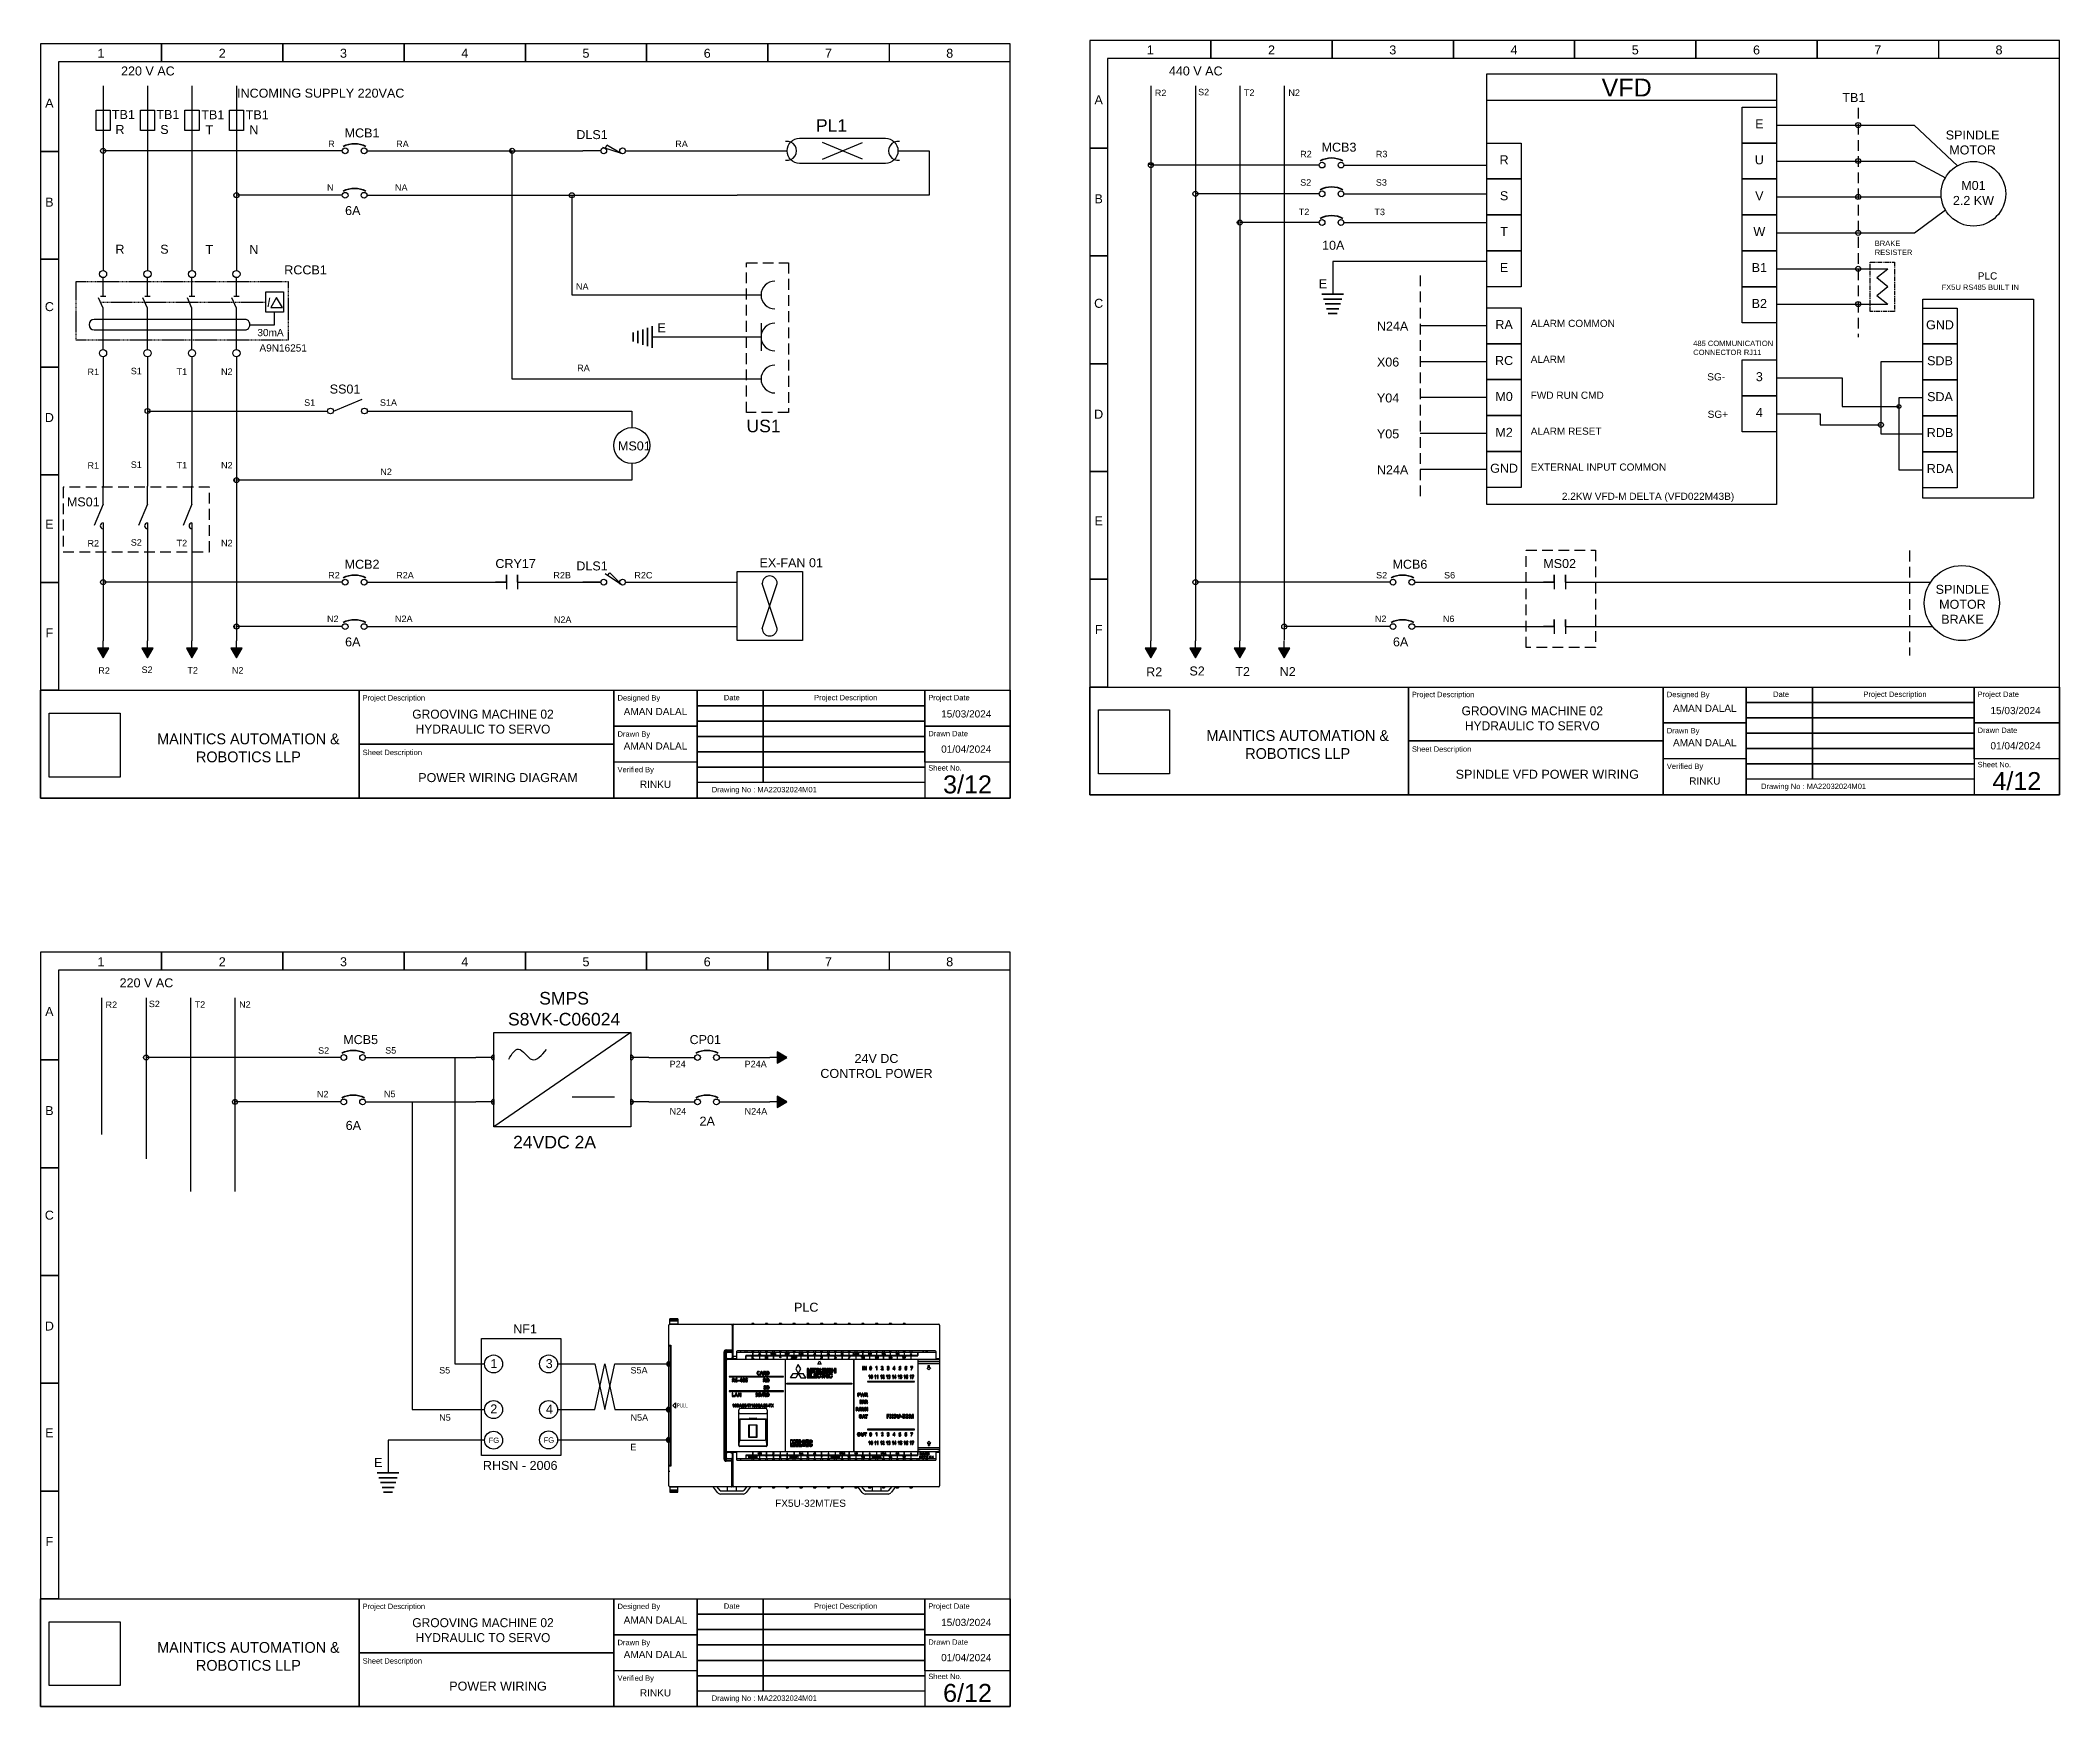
# Model space of a CAD drawing. Header units: millimetres. Extents: x -11 to 5160, y -11 to 2043.
# Drawn here: x 4292 to 4854, y 1579 to 2043 of the extents above; entities that cross this region are included whole.
import ezdxf

# ---------------------------------------------------------------- set-up
doc = ezdxf.new("R2010")
doc.units = ezdxf.units.MM
for name, pattern in [('CENTER', [2, 1.25, -0.25, 0.25, -0.25]), ('DASHED', [4.5, 3, -1.5]), ('HIDDEN2', [0.1875, 0.125, -0.0625])]:
    doc.linetypes.add(name, pattern=pattern)
doc.layers.add('LAYER002', color=7, linetype='Continuous')
doc.styles.add('Annotative', font='arial.ttf')
doc.styles.get("Standard").update_dxf_attribs({"font": 'arial.ttf'})
picture_1 = doc.add_image_def('image1.jpg', size_in_pixel=(150, 135))

msp = doc.modelspace()

# ---------------------------------------------------------------- texts
at = {"color": 7, "linetype": 'Continuous', "width": 0.607792}
msp.add_text('PULL', height=1.1058, dxfattribs=at).set_placement((4469.463, 1662.682))
at = {"attachment_point": 1, "style": 'Annotative'}
for s, insert, char_height, width in [('\\pxqc;1', (4292.22, 2040.903), 2.5, 33.75), ('\\pxqc;2', (4325.97, 2040.903), 2.5, 33.75), ('\\pxqc;3', (4359.72, 2040.903), 2.5, 33.75), ('\\pxqc;4', (4393.47, 2040.903), 2.5, 33.75), ('\\pxqc;5', (4427.22, 2040.903), 2.5, 33.75), ('\\pxqc;6', (4460.97, 2040.903), 2.5, 33.75), ('\\pxqc;7', (4494.72, 2040.903), 2.5, 33.75), ('\\pxqc;8', (4528.47, 2040.903), 2.5, 33.75), ('\\pxqc;1', (4584.308, 2041.829), 2.5, 33.75), ('\\pxqc;2', (4618.058, 2041.829), 2.5, 33.75), ('\\pxqc;3', (4651.808, 2041.829), 2.5, 33.75), ('\\pxqc;4', (4685.558, 2041.829), 2.5, 33.75), ('\\pxqc;5', (4719.308, 2041.829), 2.5, 33.75), ('\\pxqc;6', (4753.058, 2041.829), 2.5, 33.75), ('\\pxqc;7', (4786.808, 2041.829), 2.5, 33.75), ('\\pxqc;8', (4820.558, 2041.829), 2.5, 33.75), ('\\pxqc;220 V AC', (4311.455, 2035.97), 2.5, 21.37756), ('\\pxqc;440 V AC', (4603.143, 2035.97), 2.5, 21.37756), ('\\pxqc;INCOMING SUPPLY 220VAC', (4347.191, 2029.8), 2.5, 46.13044), ('R2', (4602.45, 2029.511), 1.8, 4.52353), ('S2', (4614.491, 2029.75), 1.8, 4.52353), ('T2', (4627.251, 2029.579), 1.8, 4.52353), ('N2', (4639.626, 2029.579), 1.8, 4.52353), ('\\pxqc;A', (4292.22, 2027.029), 2.5, 5), ('TB1\\P\\pxqc;R', (4312.122, 2023.846), 2.5, 4.50017), ('TB1\\P\\pxqc;S', (4324.497, 2023.846), 2.5, 4.50017), ('TB1\\P\\pxqc;T', (4337.011, 2023.782), 2.5, 4.50017), ('TB1\\P\\pxqc;N', (4349.386, 2023.782), 2.5, 4.50017), ('\\pxqc;A', (4584.308, 2027.955), 2.5, 5), ('TB1', (4793.824, 2028.567), 2.5, 8.44248), ('MCB1', (4376.91, 2018.715), 2.5, 8.44248), ('DLS1', (4441.413, 2018.255), 2.5, 27.70754), ('\\pxqc;PL1', (4495.243, 2021.299), 3.5, 34.42761), ('R', (4372.35, 2015.324), 1.8, 4.52353), ('RA', (4391.268, 2015.324), 1.8, 4.52353), ('RA', (4468.95, 2015.324), 1.8, 4.52353), ('R2', (4642.907, 2012.496), 1.8, 4.52353), ('MCB3', (4648.866, 2014.751), 2.5, 8.44248), ('R3', (4663.967, 2012.496), 1.8, 4.52353), ('N', (4372.015, 2003.189), 1.8, 4.52353), ('NA', (4390.933, 2003.189), 1.8, 4.52353), ('S2', (4642.907, 2004.589), 1.8, 4.52353), ('S3', (4663.967, 2004.589), 1.8, 4.52353), ('\\pxqc;B', (4292.22, 1999.461), 2.5, 5), ('6A', (4377.04, 1997.118), 2.5, 8.44248), ('\\pxqc;B', (4584.308, 2000.387), 2.5, 5), ('T2', (4642.515, 1996.385), 1.8, 4.52353), ('T3', (4663.575, 1996.385), 1.8, 4.52353), ('\\pxqc;R', (4312.122, 1986.356), 2.5, 4.50017), ('\\pxqc;S', (4324.497, 1986.356), 2.5, 4.50017), ('\\pxqc;T', (4337.011, 1986.291), 2.5, 4.50017), ('\\pxqc;N', (4349.386, 1986.291), 2.5, 4.50017), ('\\pxt0;10A', (4648.997, 1987.45), 2.5, 8.44248), ('\\pxt0;BRAKE\\PRESISTER', (4802.85, 1987.496), 1.5, 10.90876), ('\\pxt0;PLC', (4831.522, 1978.665), 2, 9.63457), ('NA', (4441.32, 1975.619), 1.8, 4.52353), ('E', (4648.055, 1976.734), 2.5, 4.52353), ('\\pxt0;FX5U RS485 BUILT IN', (4821.45, 1975.26), 1.5, 22.94902), ('\\pxqc;C', (4292.22, 1970.367), 2.5, 5), ('\\pxqc;C', (4584.308, 1971.293), 2.5, 5), ('E', (4463.973, 1964.504), 2.5, 4.52353), ('\\pxt0;N24A', (4664.261, 1964.942), 2.5, 8.44248), ('\\pxt0;ALARM COMMON', (4707.08, 1965.456), 2, 39.07898), ('\\pxt0;485 COMMUNICATION\\PCONNECTOR RJ11', (4752.325, 1959.642), 1.5, 22.94902), ('R1', (4305.34, 1951.847), 1.8, 4.52353), ('S1', (4317.381, 1952.087), 1.8, 4.52353), ('T1', (4330.141, 1951.916), 1.8, 4.52353), ('N2', (4342.516, 1951.916), 1.8, 4.52353), ('RA', (4441.654, 1952.946), 1.8, 4.52353), ('\\pxt0;X06', (4664.261, 1954.942), 2.5, 8.44248), ('\\pxt0;ALARM', (4707.08, 1955.456), 2, 39.07898), ('SG-', (4756.231, 1950.576), 2, 6.97844), ('\\pxqc;SS01', (4374.779, 1947.43), 2.5, 4.50017), ('\\pxt0;Y04', (4664.261, 1944.942), 2.5, 8.44248), ('FWD RUN CMD', (4707.08, 1945.456), 2, 39.07898), ('\\pxqc;D', (4292.22, 1939.5), 2.5, 5), ('S1', (4365.639, 1943.31), 1.8, 4.52353), ('S1A', (4386.736, 1943.31), 1.8, 4.52353), ('\\pxqc;D', (4584.308, 1940.425), 2.5, 5), ('SG+', (4756.333, 1940.16), 2, 6.97844), ('\\pxqc;US1', (4476.311, 1937.646), 3.5, 34.42761), ('\\pxt0;Y05', (4664.261, 1934.942), 2.5, 8.44248), ('\\pxt0;ALARM RESET', (4707.08, 1935.456), 2, 39.07898), ('MS01', (4453.005, 1931.593), 2.5, 4.52353), ('R1', (4305.34, 1925.795), 1.8, 4.52353), ('S1', (4317.381, 1926.035), 1.8, 4.52353), ('T1', (4330.141, 1925.863), 1.8, 4.52353), ('N2', (4342.516, 1925.863), 1.8, 4.52353), ('N2', (4386.848, 1924.055), 1.8, 4.52353), ('\\pxt0;N24A', (4664.261, 1924.942), 2.5, 8.44248), ('\\pxt0;EXTERNAL INPUT COMMON', (4707.08, 1925.456), 2, 39.07898), ('\\pxt0;2.2KW VFD-M DELTA (VFD022M43B)', (4715.754, 1917.324), 2, 48.49961), ('MS01', (4299.598, 1916.012), 2.5, 8.44248), ('\\pxqc;E', (4292.22, 1909.808), 2.5, 5), ('\\pxqc;E', (4584.308, 1910.734), 2.5, 5), ('R2', (4305.34, 1904.141), 1.8, 4.52353), ('S2', (4317.381, 1904.381), 1.8, 4.52353), ('T2', (4330.141, 1904.209), 1.8, 4.52353), ('N2', (4342.516, 1904.209), 1.8, 4.52353), ('R2', (4372.35, 1895.257), 1.8, 4.52353), ('MCB2', (4376.91, 1898.648), 2.5, 8.44248), ('R2A', (4391.268, 1895.257), 1.8, 4.52353), ('CRY17', (4418.879, 1898.852), 2.5, 8.44248), ('R2B', (4435.019, 1895.257), 1.8, 4.52353), ('DLS1', (4441.413, 1898.189), 2.5, 27.70754), ('R2C', (4457.568, 1895.257), 1.8, 4.52353), ('EX-FAN 01', (4492.396, 1899.07), 2.5, 27.70754), ('S2', (4664.037, 1895.257), 1.8, 4.52353), ('MCB6', (4668.598, 1898.648), 2.5, 8.44248), ('S6', (4682.955, 1895.257), 1.8, 4.52353), ('MS02', (4710.566, 1898.852), 2.5, 8.44248), ('N2', (4372.015, 1883.122), 1.8, 4.52353), ('N2A', (4390.933, 1883.122), 1.8, 4.52353), ('N2', (4663.703, 1883.122), 1.8, 4.52353), ('N6', (4682.621, 1883.122), 1.8, 4.52353), ('\\pxqc;F', (4292.22, 1879.555), 2.5, 5), ('N2A', (4435.158, 1882.882), 1.8, 4.52353), ('\\pxqc;F', (4584.308, 1880.481), 2.5, 5), ('6A', (4377.04, 1877.051), 2.5, 8.44248), ('6A', (4668.728, 1877.051), 2.5, 8.44248), ('R2', (4308.346, 1868.704), 1.8, 4.52353), ('S2', (4320.387, 1868.944), 1.8, 4.52353), ('T2', (4333.147, 1868.773), 1.8, 4.52353), ('N2', (4345.522, 1868.773), 1.8, 4.52353), ('R2', (4600.034, 1868.704), 2.5, 4.52353), ('S2', (4612.074, 1868.944), 2.5, 4.52353), ('T2', (4624.835, 1868.773), 2.5, 4.52353), ('N2', (4637.21, 1868.773), 2.5, 4.52353), ('Designed By', (4452.877, 1860.977), 1.5, 22.12958), ('\\pxqc;Date', (4475.994, 1861.043), 1.5, 17.39528), ('\\pxqc;Project Description', (4494.377, 1861.043), 1.5, 44.01766), ('Project Date', (4539.382, 1861.043), 1.5, 22.83874), ('Designed By', (4744.965, 1861.903), 1.5, 22.12958), ('\\pxqc;Date', (4768.081, 1861.969), 1.5, 17.39528), ('\\pxqc;Project Description', (4786.464, 1861.969), 1.5, 44.01766), ('Project Date', (4831.469, 1861.969), 1.5, 22.83874), ('\\pxqc;AMAN DALAL', (4451.89, 1857.396), 2, 23.11684), ('\\pxqc;15/03/2024', (4538.394, 1856.749), 2, 23.11684), ('\\pxqc;AMAN DALAL', (4743.977, 1858.322), 2, 23.11684), ('\\pxqc;15/03/2024', (4830.482, 1857.675), 2, 23.11684), ('Drawn By', (4452.877, 1850.914), 1.5, 22.12958), ('Drawn Date', (4539.382, 1851.017), 1.5, 22.83874), ('Drawn By', (4744.965, 1851.839), 1.5, 22.12958), ('Drawn Date', (4831.469, 1851.943), 1.5, 22.83874), ('Sheet Description', (4381.923, 1845.778), 1.5, 34.98019), ('\\pxqc;AMAN DALAL', (4451.89, 1847.812), 2, 23.11684), ('\\pxqc;01/04/2024', (4538.394, 1846.955), 2, 23.11684), ('Sheet Description', (4674.01, 1846.704), 1.5, 34.98019), ('\\pxqc;AMAN DALAL', (4743.977, 1848.738), 2, 23.11684), ('\\pxqc;01/04/2024', (4830.482, 1847.881), 2, 23.11684), ('\\pxqc;POWER WIRING DIAGRAM', (4380.936, 1839.264), 2.5, 77.34131), ('Verified By', (4452.877, 1840.998), 1.5, 22.12958), ('Sheet No.', (4539.382, 1841.471), 1.5, 22.83874), ('\\pxqc;3/12', (4538.394, 1838.625), 5, 23.82599), ('\\pxqc;SPINDLE VFD POWER WIRING ', (4673.023, 1840.19), 2.5, 77.34131), ('Verified By', (4744.965, 1841.924), 1.5, 22.12958), ('\\pxqc;RINKU', (4743.977, 1838.074), 2, 23.11684), ('Sheet No.', (4831.469, 1842.397), 1.5, 22.83874), ('\\pxqc;4/12', (4830.482, 1839.55), 5, 23.82599), ('\\pxqc;RINKU', (4451.89, 1837.148), 2, 23.11684), ('Drawing No : MA22032024M01', (4479.118, 1835.418), 1.5, 44.01766), ('Drawing No : MA22032024M01', (4771.205, 1836.343), 1.5, 44.01766), ('\\pxqc;1', (4292.22, 1787.999), 2.5, 33.75), ('\\pxqc;2', (4325.97, 1787.999), 2.5, 33.75), ('\\pxqc;3', (4359.72, 1787.999), 2.5, 33.75), ('\\pxqc;4', (4393.47, 1787.999), 2.5, 33.75), ('\\pxqc;5', (4427.22, 1787.999), 2.5, 33.75), ('\\pxqc;6', (4460.97, 1787.999), 2.5, 33.75), ('\\pxqc;7', (4494.72, 1787.999), 2.5, 33.75), ('\\pxqc;8', (4528.47, 1787.999), 2.5, 33.75), ('\\pxqc;220 V AC', (4311.056, 1782.14), 2.5, 21.37756), ('\\pxqc;SMPS\\PS8VK-C06024', (4432.782, 1778.35), 3.5, 10.44874), ('\\pxqc;A', (4292.22, 1774.125), 2.5, 5), ('R2', (4310.363, 1775.681), 1.8, 4.52353), ('S2', (4322.404, 1775.921), 1.8, 4.52353), ('T2', (4335.164, 1775.749), 1.8, 4.52353), ('N2', (4347.539, 1775.749), 1.8, 4.52353), ('MCB5', (4376.51, 1766.33), 2.5, 8.66226), ('CP01', (4472.927, 1766.33), 2.5, 8.44248), ('S2', (4369.525, 1762.939), 1.8, 4.52353), ('S5', (4388.201, 1762.98), 1.8, 4.52353), ('P24', (4467.386, 1759.182), 1.8, 4.52353), ('P24A', (4488.258, 1759.182), 1.8, 4.52353), ('N2', (4369.19, 1750.804), 1.8, 4.52353), ('N5', (4387.866, 1750.845), 1.8, 4.52353), ('\\pxqc;B', (4292.22, 1746.557), 2.5, 5), ('\\pxqc;6A', (4375.117, 1742.448), 2.5, 8.44248), ('N24', (4467.394, 1746.019), 1.8, 1.8), ('\\pxqc;2A', (4473.616, 1743.636), 2.5, 8.44248), ('N24A', (4488.266, 1746.019), 1.8, 2.5), ('24VDC 2A', (4423.809, 1738.291), 3.5, 37.10849), ('\\pxqc;C', (4292.22, 1717.464), 2.5, 5), ('\\pxqc;D', (4292.22, 1686.596), 2.5, 5), ('\\pxqc;PLC', (4500.175, 1691.828), 2.5, 10.44874), ('S5', (4403.222, 1673.944), 1.8, 4.52353), ('S5A', (4456.494, 1673.944), 1.8, 4.52353), ('N5', (4403.23, 1660.781), 1.8, 2.5), ('N5A', (4456.502, 1660.781), 1.8, 2.5), ('\\pxqc;E', (4292.22, 1656.905), 2.5, 5), ('E', (4456.443, 1652.559), 1.8, 2.5), ('E', (4385.098, 1648.599), 2.5, 4.52353), ('\\pxqc;F', (4292.22, 1626.651), 2.5, 5), ('Designed By', (4452.877, 1608.073), 1.5, 22.12958), ('\\pxqc;Date', (4475.994, 1608.139), 1.5, 17.39528), ('\\pxqc;Project Description', (4494.377, 1608.139), 1.5, 44.01766), ('Project Date', (4539.382, 1608.139), 1.5, 22.83874), ('\\pxqc;AMAN DALAL', (4451.89, 1604.492), 2, 23.11684), ('\\pxqc;15/03/2024', (4538.394, 1603.845), 2, 23.11684), ('Drawn By', (4452.877, 1598.01), 1.5, 22.12958), ('Drawn Date', (4539.382, 1598.114), 1.5, 22.83874), ('Sheet Description', (4381.923, 1592.875), 1.5, 34.98019), ('\\pxqc;AMAN DALAL', (4451.89, 1594.908), 2, 23.11684), ('\\pxqc;01/04/2024', (4538.394, 1594.052), 2, 23.11684), ('\\pxqc;POWER WIRING ', (4380.936, 1586.361), 2.5, 77.34131), ('Verified By', (4452.877, 1588.094), 1.5, 22.12958), ('Sheet No.', (4539.382, 1588.568), 1.5, 22.83874), ('\\pxqc;6/12', (4538.394, 1585.721), 5, 23.82599), ('\\pxqc;RINKU', (4451.89, 1584.244), 2, 23.11684), ('Drawing No : MA22032024M01', (4479.118, 1582.514), 1.5, 44.01766)]:
    msp.add_mtext(s, dxfattribs=dict(at, insert=insert, char_height=char_height, width=width))
at = {"attachment_point": 1}
for s, width, heights, insert, char_height in [('VFD', 19.77187, [0], (4726.804, 2032.617), 5), ('\\pxqc;E', 8.87525, [0], (4766.281, 2021.24), 2.5), ('\\pxqc;SPINDLE MOTOR', 13.75507, [0], (4823.2, 2018.147), 2.5), ('\\pxqc;R', 8.87525, [0], (4695.228, 2011.24), 2.5), ('\\pxqc;U', 8.87525, [0], (4766.281, 2011.24), 2.5), ('\\pxqc;S', 8.87525, [0], (4695.228, 2001.24), 2.5), ('\\pxqc;V', 8.87525, [0], (4766.281, 2001.24), 2.5), ('\\pxqc;M01\\P2.2 KW', 13.75507, [0], (4823.443, 2004.101), 2.5), ('\\pxqc;T', 8.87525, [0], (4695.228, 1991.24), 2.5), ('\\pxqc;W', 8.87525, [0], (4766.281, 1991.24), 2.5), ('\\pxqc;E', 8.87525, [0], (4695.228, 1981.24), 2.5), ('\\pxqc;B1', 8.87525, [0], (4766.281, 1981.24), 2.5), ('\\pxqc;B2', 8.87525, [0], (4766.281, 1971.24), 2.5), ('\\pxqc;RA', 8.87525, [0], (4695.228, 1965.376), 2.5), ('\\pxqc;GND', 8.87525, [0], (4816.57, 1965.309), 2.5), ('\\pxqc;RC', 8.87525, [0], (4695.228, 1955.376), 2.5), ('\\pxqc;3', 8.87525, [0], (4766.281, 1950.871), 2.5), ('\\pxqc;SDB', 8.87525, [0], (4816.57, 1955.309), 2.5), ('\\pxqc;M0', 8.87525, [0], (4695.228, 1945.376), 2.5), ('\\pxqc;SDA', 8.87525, [0], (4816.57, 1945.309), 2.5), ('\\pxqc;4', 8.87525, [0], (4766.281, 1940.871), 2.5), ('\\pxqc;M2', 8.87525, [0], (4695.228, 1935.376), 2.5), ('\\pxqc;RDB', 8.87525, [0], (4816.57, 1935.309), 2.5), ('\\pxqc;GND', 8.87525, [0], (4695.228, 1925.376), 2.5), ('\\pxqc;RDA', 8.87525, [0], (4816.57, 1925.309), 2.5), ('\\pxqc;SPINDLE MOTOR\\PBRAKE', 14.51086, [15.103], (4820.011, 1891.675), 2.5), ('{\\Ftxt|c0;Project Description}', 34.98019, [0], (4381.923, 1860.977), 1.5), ('{\\Ftxt|c0;Project Description}', 34.98019, [0], (4674.01, 1861.903), 1.5), ('\\pxqc;{\\Ftxt|c0;GROOVING MACHINE 02\\PHYDRAULIC TO SERVO}', 66.4073, [0], (4382.222, 1856.926), 2.5), ('\\pxqc;{\\Ftxt|c0;GROOVING MACHINE 02\\PHYDRAULIC TO SERVO}', 66.4073, [0], (4674.309, 1857.852), 2.5), ('\\pxqc;{\\Ftxt|c0;MAINTICS AUTOMATION &\\PROBOTICS LLP}', 66.55986, [0], (4316.853, 1850.294), 3), ('\\pxqc;{\\Ftxt|c0;MAINTICS AUTOMATION &\\PROBOTICS LLP}', 66.55986, [0], (4608.94, 1851.22), 3), ('\\pxqc;24V DC\\PCONTROL POWER', 30.85552, [0], (4509.532, 1761.084), 2.5), ('\\pxqc;NF1', 30.85552, [0], (4411.712, 1685.801), 2.5), ('1', 2.68412, [0], (4417.502, 1676.129), 2.5), ('3', 2.68412, [0], (4432.885, 1676.139), 2.5), ('2', 2.68412, [0], (4417.465, 1663.528), 2.5), ('4', 2.68412, [0], (4432.939, 1663.484), 2.5), ('FG', 2.68412, [0], (4416.998, 1654.285), 1.5), ('FG', 2.68412, [0], (4432.303, 1654.36), 1.5), ('\\pxqc;RHSN - 2006', 30.85552, [0], (4410.36, 1647.797), 2.5), ('\\pxqc;FX5U-32MT/ES', 30.85552, [0], (4491.176, 1637.023), 2), ('{\\Ftxt|c0;Project Description}', 34.98019, [0], (4381.923, 1608.073), 1.5), ('\\pxqc;{\\Ftxt|c0;GROOVING MACHINE 02\\PHYDRAULIC TO SERVO}', 66.4073, [0], (4382.222, 1604.022), 2.5), ('\\pxqc;{\\Ftxt|c0;MAINTICS AUTOMATION &\\PROBOTICS LLP}', 66.55986, [0], (4316.853, 1597.39), 3)]:
    msp.add_mtext_dynamic_manual_height_columns(s, width=width, gutter_width=12.5, heights=heights, dxfattribs=dict(at, insert=insert, char_height=char_height))

# ---------------------------------------------------------------- blocks, each defined once
blk = doc.blocks.new('ARROW DOWN')
h = blk.add_hatch()
h.set_pattern_fill('ANGLE', color=256)
h.set_pattern_definition([(0, (-380.877, -538.4934), (0, 6.985), [5.08, -1.905]), (90, (-380.877, -538.4934), (-6.985, 4e-16), [5.08, -1.905])])
h.paths.add_polyline_path([(-1.57, -2), (0, -4.72), (1.57, -2)])
h = blk.add_hatch(color=256)
h.dxf.hatch_style = 1
h.paths.add_polyline_path([(1.57, -2), (-1.57, -2), (0, -4.72)])
blk.add_line((0, -2), (0, 0))
blk.add_lwpolyline([(0, -4.72), (1.57, -2), (-1.57, -2)], close=True)
blk = doc.blocks.new('WIRE CONNECTION DOT')
h = blk.add_hatch()
h.set_pattern_fill('ANGLE', color=256)
h.set_pattern_definition([(0, (-340.583, -408.029), (0, 6.985), [5.08, -1.905]), (90, (-340.583, -408.029), (-6.985, 4e-16), [5.08, -1.905])])
h.paths.add_polyline_path([(-0.7, 0, 1), (0.7, 0, 1)])
blk.add_circle((0, 0), 0.7)
blk = doc.blocks.new('WIRE HALF DOT')
h = blk.add_hatch()
h.set_pattern_fill('ANGLE', color=256)
h.set_pattern_definition([(0, (-422.6584, -422.219), (0, 6.985), [5.08, -1.905]), (90, (-422.6584, -422.219), (-6.985, 4e-16), [5.08, -1.905])])
h.paths.add_polyline_path([(0, -0.7), (0, 0.7, 1)])
blk.add_line((0, 0.7), (0, -0.7))
blk.add_arc((0, 0), 0.7, 90, 270)
blk = doc.blocks.new('RCCB 4POLE')
at = {"ltscale": 2}
for p, q in [((0, -7.2), (0, -2)), ((12.37, -7.2), (12.37, -2)), ((24.75, -7.2), (24.75, -2)), ((37.12, -7.2), (37.12, -2)), ((0, -10.54), (-1.27, -7.59)), ((-0.75, -7.2), (0.75, -7.2)), ((0, -22.01), (0, -10.54)), ((12.37, -10.54), (11.1, -7.59)), ((11.62, -7.2), (13.12, -7.2)), ((12.37, -22.01), (12.37, -10.54)), ((24.75, -10.54), (23.48, -7.59)), ((24, -7.2), (25.5, -7.2)), ((24.75, -22.01), (24.75, -10.54)), ((37.12, -10.54), (35.85, -7.59)), ((36.38, -7.2), (37.88, -7.2)), ((37.12, -22.01), (37.12, -10.54))]:
    blk.add_line(p, q, dxfattribs=at)
at = {"linetype": 'HIDDEN2', "ltscale": 2}
blk.add_line((-0.76, -8.79), (45.3, -8.79), dxfattribs=at)
blk.add_lwpolyline([(-7.47, -3.1), (51.56, -3.1), (51.56, -19.44), (-7.47, -19.44)], close=True, dxfattribs=at)
at = {"ltscale": 2}
for points in [[(45.3, -5.96), (50.22, -5.96), (50.22, -11.61), (45.3, -11.61)], [(48.31, -7.52), (46.7, -10.3), (49.91, -10.3)]]:
    blk.add_lwpolyline(points, close=True, dxfattribs=at)
blk.add_lwpolyline([(39.43, -13.62), (-2.45, -13.62, 0.999824), (-2.45, -16.54), (39.43, -16.54, 1.005535)], format="xyb", close=True)
blk.add_lwpolyline([(40.9, -15.09), (47.76, -15.09), (47.76, -11.61)], dxfattribs=at)
for centre in [(0, -1), (12.37, -1), (24.75, -1), (37.12, -1), (0, -23.01), (12.37, -23.01), (24.75, -23.01), (37.12, -23.01)]:
    blk.add_circle(centre, 1, dxfattribs=at)
at = {"attachment_point": 1, "style": 'Annotative'}
for s, insert, char_height, width in [('\\pxqc;RCCB1', (49.41, 1.41), 2.5, 13.9069), ('\\pxqc;{\\fArial|b0|i1|c0|p34;l }', (44.75, -7.71), 2.5, 2.6709), ('\\pxqc;30mA', (41.81, -16.29), 2, 9.5994), ('\\pxqc;A9N16251', (35.8, -20.57), 2, 28.68)]:
    blk.add_mtext(s, dxfattribs=dict(at, insert=insert, char_height=char_height, width=width))
blk = doc.blocks.new('NO Contact')
for p, q in [((3, 0), (0, 0)), ((3, 0), (3, 2)), ((3, 2), (3, -2)), ((6.11, 0), (6.11, 2)), ((6.11, 2), (6.11, -2)), ((6.11, 0), (9.11, 0))]:
    blk.add_line(p, q)

# ---------------------------------------------------------------- hatches: boundary and pattern name
h = msp.add_hatch(color=256)
h.dxf.hatch_style = 1
h.paths.add_polyline_path([(4335.989, 1874.08), (4332.848, 1874.08), (4334.419, 1871.36)])
h = msp.add_hatch(color=256)
h.dxf.hatch_style = 1
h.paths.add_polyline_path([(4348.364, 1874.08), (4345.223, 1874.08), (4346.794, 1871.36)])
h = msp.add_hatch(color=256)
h.dxf.hatch_style = 1
h.paths.add_polyline_path([(4627.677, 1874.08), (4624.536, 1874.08), (4626.106, 1871.36)])

# ---------------------------------------------------------------- linework, layer by layer
for p, q in [((4325.97, 2042.309), (4325.97, 2037.309)), ((4325.97, 2037.309), (4325.97, 2042.309)), ((4359.72, 2042.309), (4359.72, 2037.309)), ((4359.72, 2037.309), (4359.72, 2042.309)), ((4393.47, 2042.309), (4393.47, 2037.309)), ((4393.47, 2037.309), (4393.47, 2042.309)), ((4427.22, 2042.309), (4427.22, 2037.309)), ((4427.22, 2037.309), (4427.22, 2042.309)), ((4460.97, 2042.309), (4460.97, 2037.309)), ((4460.97, 2037.309), (4460.97, 2042.309)), ((4494.72, 2042.309), (4494.72, 2037.309)), ((4494.72, 2037.309), (4494.72, 2042.309)), ((4528.47, 2042.309), (4528.47, 2037.309)), ((4618.058, 2043.235), (4618.058, 2038.235)), ((4618.058, 2038.235), (4618.058, 2043.235)), ((4651.808, 2043.235), (4651.808, 2038.235)), ((4651.808, 2038.235), (4651.808, 2043.235)), ((4685.558, 2043.235), (4685.558, 2038.235)), ((4685.558, 2038.235), (4685.558, 2043.235)), ((4719.308, 2043.235), (4719.308, 2038.235)), ((4719.308, 2038.235), (4719.308, 2043.235)), ((4753.058, 2043.235), (4753.058, 2038.235)), ((4753.058, 2038.235), (4753.058, 2043.235)), ((4786.808, 2043.235), (4786.808, 2038.235)), ((4786.808, 2038.235), (4786.808, 2043.235)), ((4820.558, 2043.235), (4820.558, 2038.235)), ((4562.22, 2037.309), (4297.22, 2037.309)), ((4297.22, 2037.309), (4297.22, 1862.309)), ((4854.308, 2038.235), (4589.308, 2038.235)), ((4589.308, 2038.235), (4589.308, 1863.235)), ((4334.419, 2030.543), (4334.419, 1979.186)), ((4346.794, 2030.543), (4346.794, 1979.186)), ((4626.106, 2030.543), (4626.106, 1976.664)), ((4638.481, 2030.548), (4638.481, 1876.318)), ((4309.669, 2026.147), (4309.669, 2015.588)), ((4322.044, 2026.147), (4322.044, 2015.588)), ((4334.419, 2026.147), (4334.419, 2015.588)), ((4346.794, 2026.147), (4346.794, 2015.588)), ((4297.22, 2012.309), (4292.22, 2012.309)), ((4292.22, 2012.309), (4297.22, 2012.309)), ((4376.256, 2012.491), (4309.669, 2012.491)), ((4383.11, 2012.491), (4443.244, 2012.491)), ((4448.244, 2012.491), (4443.244, 2012.491)), ((4449.486, 2013.202), (4449.913, 2014.081)), ((4453.937, 2011.777), (4449.913, 2014.081)), ((4455.098, 2012.491), (4500.079, 2012.491)), ((4455.098, 2012.491), (4460.098, 2012.491)), ((4509.963, 2010.195), (4521.05, 2014.787)), ((4521.05, 2010.195), (4509.963, 2014.787)), ((4589.308, 2013.235), (4584.308, 2013.235)), ((4584.308, 2013.235), (4589.308, 2013.235)), ((4643.212, 2008.528), (4601.356, 2008.528)), ((4648.212, 2008.528), (4643.212, 2008.528)), ((4655.066, 2008.528), (4660.066, 2008.528)), ((4660.066, 2008.528), (4694.861, 2008.528)), ((4775.517, 2009.655), (4813.949, 2009.655)), ((4813.949, 2009.655), (4822.502, 2004.985)), ((4376.256, 2000.116), (4346.794, 2000.116)), ((4383.11, 2000.116), (4486.158, 2000.116)), ((4643.212, 2000.528), (4613.731, 2000.528)), ((4648.212, 2000.528), (4643.212, 2000.528)), ((4655.066, 2000.528), (4660.066, 2000.528)), ((4660.066, 2000.528), (4694.861, 2000.528)), ((4775.517, 1999.655), (4821.321, 1999.655)), ((4813.949, 1989.655), (4822.502, 1996.07)), ((4643.212, 1992.528), (4626.106, 1992.528)), ((4648.212, 1992.528), (4643.212, 1992.528)), ((4655.066, 1992.528), (4660.066, 1992.528)), ((4660.066, 1992.528), (4694.861, 1992.528)), ((4660.066, 1992.528), (4694.861, 1992.528)), ((4775.517, 1989.655), (4813.949, 1989.655)), ((4297.22, 1982.309), (4292.22, 1982.309)), ((4292.22, 1982.309), (4297.22, 1982.309)), ((4589.308, 1983.235), (4584.308, 1983.235)), ((4584.308, 1983.235), (4589.308, 1983.235)), ((4775.517, 1979.655), (4806.467, 1979.655)), ((4626.106, 1976.664), (4626.106, 1876.08)), ((4648.969, 1972.584), (4654.969, 1972.584)), ((4654.969, 1972.584), (4648.969, 1972.584)), ((4649.408, 1971.226), (4654.531, 1971.226)), ((4654.531, 1971.226), (4649.408, 1971.226)), ((4649.835, 1969.904), (4654.104, 1969.904)), ((4654.104, 1969.904), (4649.835, 1969.904)), ((4650.273, 1968.546), (4653.666, 1968.546)), ((4653.666, 1968.546), (4650.273, 1968.546)), ((4775.517, 1969.837), (4806.402, 1969.837)), ((4457.205, 1961.931), (4457.205, 1959.392)), ((4457.205, 1959.392), (4457.205, 1961.931)), ((4458.528, 1962.358), (4458.528, 1958.965)), ((4458.528, 1958.965), (4458.528, 1962.358)), ((4459.885, 1962.796), (4459.885, 1958.527)), ((4459.885, 1958.527), (4459.885, 1962.796)), ((4461.208, 1963.223), (4461.208, 1958.1)), ((4461.208, 1958.1), (4461.208, 1963.223)), ((4462.566, 1963.661), (4462.566, 1957.661)), ((4462.566, 1957.661), (4462.566, 1963.661)), ((4492.829, 1964.524), (4492.829, 1956.799)), ((4650.7, 1967.224), (4653.239, 1967.224)), ((4653.239, 1967.224), (4650.7, 1967.224)), ((4492.829, 1960.661), (4462.566, 1960.661)), ((4297.22, 1952.309), (4292.22, 1952.309)), ((4292.22, 1952.309), (4297.22, 1952.309)), ((4334.419, 1955.179), (4334.419, 1919.147)), ((4346.794, 1955.179), (4346.794, 1895.139)), ((4589.308, 1953.235), (4584.308, 1953.235)), ((4584.308, 1953.235), (4589.308, 1953.235)), ((4373.774, 1940.064), (4381.769, 1943.396)), ((4589.308, 1923.235), (4584.308, 1923.235)), ((4584.308, 1923.235), (4589.308, 1923.235)), ((4297.22, 1922.309), (4292.22, 1922.309)), ((4292.22, 1922.309), (4297.22, 1922.309)), ((4309.669, 1914.147), (4309.669, 1919.147)), ((4322.044, 1914.147), (4322.044, 1919.147)), ((4334.419, 1914.147), (4334.419, 1919.147)), ((4309.669, 1914.147), (4307.19, 1908.161)), ((4322.044, 1914.147), (4319.565, 1908.161)), ((4334.419, 1914.147), (4331.94, 1908.161)), ((4309.669, 1908.893), (4309.669, 1902.293)), ((4322.044, 1908.893), (4322.044, 1902.293)), ((4334.419, 1908.893), (4334.419, 1902.293)), ((4309.669, 1902.293), (4309.669, 1876.08)), ((4322.044, 1902.293), (4322.044, 1876.08)), ((4334.419, 1902.293), (4334.419, 1876.08)), ((4346.794, 1895.139), (4346.794, 1876.08)), ((4450.058, 1894.319), (4450.71, 1895.047)), ((4453.948, 1891.729), (4450.71, 1895.047)), ((4297.22, 1892.309), (4292.22, 1892.309)), ((4292.22, 1892.309), (4297.22, 1892.309)), ((4376.256, 1892.424), (4309.669, 1892.424)), ((4383.11, 1892.424), (4421.947, 1892.424)), ((4425.053, 1892.424), (4448.244, 1892.424)), ((4448.244, 1892.424), (4443.244, 1892.424)), ((4455.098, 1892.424), (4460.098, 1892.424)), ((4455.098, 1892.424), (4486.158, 1892.424)), ((4493.178, 1879.515), (4497.317, 1892.07)), ((4497.317, 1879.515), (4493.178, 1892.07)), ((4589.308, 1893.235), (4584.308, 1893.235)), ((4584.308, 1893.235), (4589.308, 1893.235)), ((4667.944, 1892.424), (4613.731, 1892.424)), ((4674.797, 1892.424), (4713.635, 1892.424)), ((4719.74, 1892.424), (4818.412, 1892.424)), ((4376.256, 1880.049), (4346.794, 1880.049)), ((4383.11, 1880.049), (4425.33, 1880.049)), ((4425.33, 1880.049), (4486.158, 1880.049)), ((4667.944, 1880.049), (4638.481, 1880.049)), ((4674.797, 1880.049), (4713.635, 1880.049)), ((4716.74, 1880.049), (4717.018, 1880.049)), ((4719.74, 1880.049), (4818.959, 1880.049)), ((4297.22, 1862.309), (4292.22, 1862.309)), ((4589.308, 1863.235), (4584.308, 1863.235)), ((4325.97, 1789.405), (4325.97, 1784.405)), ((4325.97, 1784.405), (4325.97, 1789.405)), ((4359.72, 1789.405), (4359.72, 1784.405)), ((4359.72, 1784.405), (4359.72, 1789.405)), ((4393.47, 1789.405), (4393.47, 1784.405)), ((4393.47, 1784.405), (4393.47, 1789.405)), ((4427.22, 1789.405), (4427.22, 1784.405)), ((4427.22, 1784.405), (4427.22, 1789.405)), ((4460.97, 1789.405), (4460.97, 1784.405)), ((4460.97, 1784.405), (4460.97, 1789.405)), ((4494.72, 1789.405), (4494.72, 1784.405)), ((4494.72, 1784.405), (4494.72, 1789.405)), ((4528.47, 1789.405), (4528.47, 1784.405)), ((4562.22, 1784.405), (4297.22, 1784.405)), ((4297.22, 1784.405), (4297.22, 1609.405)), ((4334.019, 1776.713), (4334.019, 1722.834)), ((4346.394, 1776.713), (4346.394, 1722.834)), ((4456.583, 1767.025), (4418.454, 1740.812)), ((4297.22, 1759.405), (4292.22, 1759.405)), ((4292.22, 1759.405), (4297.22, 1759.405)), ((4375.857, 1760.106), (4321.644, 1760.106)), ((4382.71, 1760.106), (4413.454, 1760.106)), ((4418.454, 1760.106), (4413.454, 1760.106)), ((4461.583, 1760.106), (4456.583, 1760.106)), ((4461.583, 1760.106), (4474.353, 1760.106)), ((4481.207, 1760.106), (4495.31, 1760.106)), ((4440.207, 1749.177), (4452.018, 1749.177)), ((4375.857, 1747.731), (4346.394, 1747.731)), ((4382.71, 1747.731), (4413.454, 1747.731)), ((4418.454, 1747.731), (4413.454, 1747.731)), ((4461.583, 1747.731), (4456.583, 1747.731)), ((4461.583, 1747.731), (4474.353, 1747.731)), ((4481.207, 1747.731), (4495.31, 1747.731)), ((4297.22, 1729.405), (4292.22, 1729.405)), ((4292.22, 1729.405), (4297.22, 1729.405)), ((4297.22, 1699.405), (4292.22, 1699.405)), ((4292.22, 1699.405), (4297.22, 1699.405)), ((4297.22, 1669.405), (4292.22, 1669.405)), ((4292.22, 1669.405), (4297.22, 1669.405)), ((4446.598, 1674.794), (4449.385, 1662.097)), ((4446.598, 1662.097), (4449.385, 1674.794)), ((4449.385, 1662.097), (4452.172, 1674.794)), ((4449.385, 1674.794), (4452.172, 1662.097)), ((4436.187, 1653.645), (4466.568, 1653.645)), ((4386.012, 1644.449), (4392.012, 1644.449)), ((4392.012, 1644.449), (4386.012, 1644.449)), ((4386.45, 1643.091), (4391.574, 1643.091)), ((4391.574, 1643.091), (4386.45, 1643.091)), ((4386.877, 1641.768), (4391.147, 1641.768)), ((4391.147, 1641.768), (4386.877, 1641.768)), ((4297.22, 1639.405), (4292.22, 1639.405)), ((4292.22, 1639.405), (4297.22, 1639.405)), ((4387.315, 1640.411), (4390.709, 1640.411)), ((4390.709, 1640.411), (4387.315, 1640.411)), ((4387.742, 1639.088), (4390.282, 1639.088)), ((4390.282, 1639.088), (4387.742, 1639.088)), ((4297.22, 1609.405), (4292.22, 1609.405))]:
    msp.add_line(p, q)
at = {"linetype": 'DASHED'}
for p, q in [((4798.249, 2024.503), (4798.249, 1960.591)), ((4676.334, 1977.82), (4676.334, 1916.183)), ((4812.478, 1901.209), (4812.478, 1872.008))]:
    msp.add_line(p, q, dxfattribs=at)
at = {"lineweight": 30}
for p, q in [((4454.009, 2011.745), (4448.796, 2013.425)), ((4454.009, 1891.678), (4449.456, 1894.722))]:
    msp.add_line(p, q, dxfattribs=at)
at = {"color": 7, "linetype": 'Continuous'}
for p, q in [((4467.407, 1685.879), (4467.407, 1687.337)), ((4469.669, 1687.337), (4467.407, 1687.337)), ((4467.407, 1687.192), (4469.669, 1687.192)), ((4467.407, 1687.092), (4469.669, 1687.092)), ((4467.407, 1686.75), (4469.669, 1686.75)), ((4469.669, 1687.337), (4469.669, 1685.879)), ((4467.156, 1640.844), (4467.156, 1685.577)), ((4469.669, 1685.879), (4467.407, 1685.879)), ((4467.407, 1685.829), (4542.298, 1685.829)), ((4467.91, 1685.829), (4467.91, 1685.879)), ((4468.161, 1685.829), (4468.161, 1685.879)), ((4468.412, 1685.829), (4468.412, 1685.879)), ((4468.664, 1685.879), (4468.664, 1685.829)), ((4468.915, 1685.879), (4468.915, 1685.829)), ((4469.418, 1685.829), (4469.418, 1685.879)), ((4484.729, 1685.577), (4484.773, 1685.577)), ((4484.773, 1685.829), (4484.773, 1677.787)), ((4485.024, 1676.178), (4485.024, 1685.577)), ((4490.226, 1686.08), (4490.226, 1685.829)), ((4490.839, 1686.08), (4490.226, 1686.08)), ((4490.839, 1686.08), (4490.839, 1685.829)), ((4494.056, 1686.08), (4494.056, 1685.829)), ((4494.669, 1686.08), (4494.056, 1686.08)), ((4494.669, 1686.08), (4494.669, 1685.829)), ((4497.886, 1686.08), (4497.886, 1685.829)), ((4498.499, 1686.08), (4497.886, 1686.08)), ((4498.499, 1686.08), (4498.499, 1685.829)), ((4501.716, 1686.08), (4501.716, 1685.829)), ((4502.329, 1686.08), (4501.716, 1686.08)), ((4502.329, 1686.08), (4502.329, 1685.829)), ((4505.546, 1686.08), (4505.546, 1685.829)), ((4506.159, 1686.08), (4505.546, 1686.08)), ((4506.159, 1686.08), (4506.159, 1685.829)), ((4509.376, 1686.08), (4509.376, 1685.829)), ((4509.989, 1686.08), (4509.376, 1686.08)), ((4509.989, 1686.08), (4509.989, 1685.829)), ((4513.206, 1686.08), (4513.206, 1685.829)), ((4513.819, 1686.08), (4513.206, 1686.08)), ((4513.819, 1686.08), (4513.819, 1685.829)), ((4517.036, 1686.08), (4517.036, 1685.829)), ((4517.649, 1686.08), (4517.036, 1686.08)), ((4517.649, 1686.08), (4517.649, 1685.829)), ((4520.866, 1686.08), (4520.866, 1685.829)), ((4521.479, 1686.08), (4520.866, 1686.08)), ((4521.479, 1686.08), (4521.479, 1685.829)), ((4524.696, 1686.08), (4524.696, 1685.829)), ((4525.309, 1686.08), (4524.696, 1686.08)), ((4525.309, 1686.08), (4525.309, 1685.829)), ((4528.526, 1686.08), (4528.526, 1685.829)), ((4529.139, 1686.08), (4528.526, 1686.08)), ((4529.139, 1686.08), (4529.139, 1685.829)), ((4532.356, 1686.08), (4532.356, 1685.829)), ((4532.969, 1686.08), (4532.356, 1686.08)), ((4532.969, 1686.08), (4532.969, 1685.829)), ((4542.549, 1685.577), (4542.549, 1675.827)), ((4467.407, 1680.049), (4467.632, 1680.049)), ((4467.534, 1679.697), (4467.534, 1646.725)), ((4467.759, 1679.922), (4467.759, 1646.5)), ((4482.536, 1648.283), (4482.536, 1678.139)), ((4482.838, 1678.139), (4482.838, 1648.283)), ((4482.988, 1676.782), (4482.838, 1676.782)), ((4482.988, 1672.811), (4482.988, 1677.737)), ((4483.089, 1678.692), (4484.477, 1678.692)), ((4484.729, 1678.39), (4483.089, 1678.39)), ((4483.189, 1676.178), (4483.189, 1678.226)), ((4484.773, 1676.178), (4483.189, 1676.178)), ((4483.24, 1675.877), (4483.24, 1676.178)), ((4483.24, 1650.243), (4483.24, 1675.877)), ((4483.441, 1678.038), (4484.521, 1678.038)), ((4483.491, 1676.178), (4483.491, 1676.128)), ((4483.491, 1676.128), (4518.649, 1676.128)), ((4483.629, 1676.178), (4483.629, 1676.128)), ((4484.584, 1676.178), (4484.584, 1676.128)), ((4484.655, 1678.144), (4484.655, 1678.239)), ((4484.674, 1678.326), (4484.689, 1678.361)), ((4484.69, 1677.973), (4484.683, 1677.996)), ((4484.773, 1677.787), (4484.773, 1676.178)), ((4486.029, 1676.178), (4485.024, 1676.178)), ((4485.275, 1676.983), (4486.029, 1676.983)), ((4485.275, 1676.178), (4485.275, 1676.128)), ((4486.029, 1678.189), (4486.029, 1676.178)), ((4486.08, 1676.128), (4486.08, 1678.34)), ((4486.08, 1678.038), (4541.494, 1678.038)), ((4541.292, 1678.44), (4486.281, 1678.44)), ((4487.085, 1678.44), (4487.085, 1678.038)), ((4487.236, 1678.038), (4487.236, 1678.44)), ((4488.311, 1678.44), (4488.311, 1678.038)), ((4490.503, 1677.133), (4488.588, 1677.133)), ((4488.588, 1677.133), (4488.588, 1676.203)), ((4488.588, 1676.203), (4488.638, 1676.203)), ((4488.638, 1676.203), (4488.638, 1677.083)), ((4488.638, 1677.083), (4492.418, 1677.083)), ((4488.924, 1678.038), (4488.924, 1678.44)), ((4490.382, 1676.932), (4490.503, 1676.932)), ((4490.382, 1676.33), (4490.382, 1676.932)), ((4490.737, 1676.33), (4490.382, 1676.33)), ((4490.553, 1678.013), (4490.503, 1678.013)), ((4490.503, 1678.013), (4490.503, 1677.133)), ((4490.503, 1676.932), (4490.503, 1676.425)), ((4490.503, 1676.425), (4490.737, 1676.425)), ((4490.553, 1677.133), (4490.553, 1678.013)), ((4494.282, 1677.133), (4490.553, 1677.133)), ((4490.737, 1676.425), (4490.737, 1676.33)), ((4492.141, 1678.44), (4492.141, 1678.038)), ((4492.42, 1677.54), (4492.15, 1677.54)), ((4492.15, 1677.54), (4492.15, 1677.493)), ((4492.15, 1677.493), (4492.736, 1677.493)), ((4492.242, 1677.361), (4492.242, 1677.407)), ((4492.242, 1677.407), (4492.644, 1677.407)), ((4492.644, 1677.361), (4492.242, 1677.361)), ((4492.333, 1677.234), (4492.333, 1677.28)), ((4492.333, 1677.28), (4492.553, 1677.28)), ((4492.553, 1677.234), (4492.333, 1677.234)), ((4492.418, 1677.083), (4492.418, 1676.203)), ((4492.418, 1676.203), (4492.468, 1676.203)), ((4492.467, 1677.837), (4492.42, 1677.837)), ((4492.42, 1677.837), (4492.42, 1677.54)), ((4492.467, 1677.54), (4492.467, 1677.837)), ((4492.736, 1677.54), (4492.467, 1677.54)), ((4492.468, 1676.203), (4492.468, 1677.083)), ((4492.468, 1677.083), (4494.282, 1677.083)), ((4492.553, 1677.28), (4492.553, 1677.234)), ((4492.644, 1677.407), (4492.644, 1677.361)), ((4492.736, 1677.493), (4492.736, 1677.54)), ((4492.754, 1678.038), (4492.754, 1678.44)), ((4494.11, 1676.932), (4494.258, 1676.932)), ((4494.11, 1676.33), (4494.11, 1676.932)), ((4494.226, 1676.33), (4494.11, 1676.33)), ((4494.227, 1676.781), (4494.226, 1676.781)), ((4494.226, 1676.781), (4494.226, 1676.33)), ((4494.458, 1676.33), (4494.227, 1676.781)), ((4494.258, 1676.932), (4494.488, 1676.482)), ((4494.433, 1678.013), (4494.282, 1678.013)), ((4494.282, 1678.013), (4494.282, 1677.033)), ((4494.282, 1677.033), (4496.197, 1677.033)), ((4494.433, 1677.183), (4494.433, 1678.013)), ((4496.348, 1677.184), (4494.433, 1677.183)), ((4494.605, 1676.33), (4494.458, 1676.33)), ((4494.488, 1676.482), (4494.49, 1676.482)), ((4494.49, 1676.482), (4494.49, 1676.932)), ((4494.49, 1676.932), (4494.605, 1676.932)), ((4494.605, 1676.932), (4494.605, 1676.33)), ((4495.673, 1677.298), (4495.684, 1677.407)), ((4495.971, 1678.44), (4495.971, 1678.038)), ((4496.019, 1677.876), (4496.007, 1677.777)), ((4496.125, 1677.275), (4496.336, 1677.898)), ((4496.215, 1677.275), (4496.125, 1677.275)), ((4496.197, 1677.033), (4496.197, 1676.203)), ((4496.197, 1676.203), (4496.348, 1676.203)), ((4496.426, 1677.898), (4496.215, 1677.275)), ((4496.336, 1677.898), (4496.426, 1677.898)), ((4496.348, 1677.133), (4496.348, 1677.184)), ((4498.163, 1677.133), (4496.348, 1677.133)), ((4496.348, 1676.203), (4496.348, 1677.083)), ((4496.348, 1677.083), (4500.077, 1677.083)), ((4496.511, 1677.298), (4496.523, 1677.407)), ((4496.584, 1678.038), (4496.584, 1678.44)), ((4496.856, 1677.876), (4496.845, 1677.777)), ((4498.213, 1678.013), (4498.163, 1678.013)), ((4498.163, 1678.013), (4498.163, 1677.133)), ((4498.213, 1677.133), (4498.213, 1678.013)), ((4501.993, 1677.133), (4498.213, 1677.133)), ((4499.55, 1676.128), (4499.55, 1650.293)), ((4499.653, 1677.817), (4499.707, 1677.871)), ((4499.801, 1678.44), (4499.801, 1678.038)), ((4500.07, 1677.887), (4500.2, 1677.887)), ((4500.277, 1677.285), (4500.07, 1677.887)), ((4500.077, 1677.083), (4500.077, 1676.203)), ((4500.077, 1676.203), (4500.128, 1676.203)), ((4500.128, 1676.203), (4500.128, 1677.083)), ((4500.128, 1677.083), (4503.907, 1677.083)), ((4500.2, 1677.887), (4500.354, 1677.414)), ((4500.426, 1677.285), (4500.277, 1677.285)), ((4500.354, 1677.414), (4500.356, 1677.414)), ((4500.356, 1677.414), (4500.509, 1677.887)), ((4500.414, 1678.038), (4500.414, 1678.44)), ((4500.629, 1677.887), (4500.426, 1677.285)), ((4500.509, 1677.887), (4500.629, 1677.887)), ((4501.265, 1676.33), (4501.265, 1676.431)), ((4501.665, 1676.33), (4501.265, 1676.33)), ((4501.288, 1676.799), (4501.279, 1676.9)), ((4501.419, 1676.425), (4501.665, 1676.425)), ((4501.656, 1676.33), (4501.665, 1676.339)), ((4501.665, 1676.425), (4501.665, 1676.33)), ((4501.749, 1676.553), (4501.975, 1676.932)), ((4501.749, 1676.455), (4501.749, 1676.553)), ((4502.009, 1676.455), (4501.749, 1676.455)), ((4502.007, 1676.806), (4501.858, 1676.545)), ((4501.858, 1676.545), (4502.009, 1676.545)), ((4501.975, 1676.932), (4502.125, 1676.932)), ((4502.043, 1678.013), (4501.993, 1678.013)), ((4501.993, 1678.013), (4501.993, 1677.133)), ((4502.009, 1676.806), (4502.007, 1676.806)), ((4502.009, 1676.545), (4502.009, 1676.806)), ((4502.009, 1676.33), (4502.009, 1676.455)), ((4502.125, 1676.33), (4502.009, 1676.33)), ((4502.043, 1677.133), (4502.043, 1678.013)), ((4505.822, 1677.133), (4502.043, 1677.133)), ((4502.125, 1676.932), (4502.125, 1676.545)), ((4502.125, 1676.545), (4502.201, 1676.545)), ((4502.201, 1676.455), (4502.125, 1676.455)), ((4502.125, 1676.455), (4502.125, 1676.33)), ((4502.201, 1676.545), (4502.201, 1676.455)), ((4502.239, 1676.932), (4502.368, 1676.932)), ((4502.446, 1676.33), (4502.239, 1676.932)), ((4502.368, 1676.932), (4502.523, 1676.459)), ((4502.594, 1676.33), (4502.446, 1676.33)), ((4502.523, 1676.459), (4502.524, 1676.459)), ((4502.524, 1676.459), (4502.677, 1676.932)), ((4502.797, 1676.932), (4502.594, 1676.33)), ((4502.677, 1676.932), (4502.797, 1676.932)), ((4503.407, 1677.285), (4503.605, 1677.598)), ((4503.543, 1677.285), (4503.407, 1677.285)), ((4503.605, 1677.598), (4503.425, 1677.887)), ((4503.425, 1677.887), (4503.565, 1677.887)), ((4503.684, 1677.52), (4503.543, 1677.285)), ((4503.565, 1677.887), (4503.691, 1677.673)), ((4503.631, 1678.44), (4503.631, 1678.038)), ((4503.823, 1677.285), (4503.684, 1677.52)), ((4503.691, 1677.673), (4503.82, 1677.887)), ((4503.949, 1677.887), (4503.768, 1677.598)), ((4503.768, 1677.598), (4503.966, 1677.285)), ((4503.82, 1677.887), (4503.949, 1677.887)), ((4503.966, 1677.285), (4503.823, 1677.285)), ((4503.907, 1677.083), (4503.907, 1676.203)), ((4503.907, 1676.203), (4503.958, 1676.203)), ((4503.958, 1677.083), (4507.737, 1677.083)), ((4503.958, 1676.203), (4503.958, 1677.083)), ((4504.244, 1678.038), (4504.244, 1678.44)), ((4505.676, 1676.791), (4505.852, 1676.932)), ((4505.736, 1676.712), (4505.676, 1676.791)), ((4505.838, 1676.795), (4505.736, 1676.712)), ((4505.873, 1678.013), (4505.822, 1678.013)), ((4505.822, 1678.013), (4505.822, 1677.133)), ((4505.838, 1676.33), (4505.838, 1676.795)), ((4505.959, 1676.33), (4505.838, 1676.33)), ((4505.852, 1676.932), (4505.959, 1676.932)), ((4505.873, 1677.133), (4505.873, 1678.013)), ((4509.652, 1677.133), (4505.873, 1677.133)), ((4505.959, 1676.932), (4505.959, 1676.33)), ((4507.461, 1678.44), (4507.461, 1678.038)), ((4507.558, 1677.285), (4507.558, 1677.386)), ((4507.958, 1677.285), (4507.558, 1677.285)), ((4507.581, 1677.755), (4507.572, 1677.855)), ((4507.712, 1677.38), (4507.958, 1677.38)), ((4507.737, 1677.083), (4507.737, 1676.203)), ((4507.737, 1676.203), (4507.788, 1676.203)), ((4507.788, 1676.203), (4507.788, 1677.083)), ((4507.788, 1677.083), (4511.567, 1677.083)), ((4507.958, 1677.38), (4507.958, 1677.285)), ((4508.074, 1678.038), (4508.074, 1678.44)), ((4508.597, 1674.755), (4509.1, 1675.626)), ((4509.1, 1675.626), (4509.602, 1674.755)), ((4509.477, 1676.34), (4509.483, 1676.442)), ((4509.502, 1676.816), (4509.496, 1676.913)), ((4509.553, 1676.594), (4509.553, 1676.689)), ((4509.553, 1676.689), (4509.608, 1676.689)), ((4509.611, 1676.594), (4509.553, 1676.594)), ((4509.702, 1678.013), (4509.652, 1678.013)), ((4509.652, 1677.133), (4509.652, 1678.013)), ((4509.702, 1677.133), (4509.702, 1678.013)), ((4513.482, 1677.133), (4509.702, 1677.133)), ((4511.291, 1678.44), (4511.291, 1678.038)), ((4511.366, 1677.508), (4511.591, 1677.887)), ((4511.366, 1677.41), (4511.366, 1677.508)), ((4511.626, 1677.41), (4511.366, 1677.41)), ((4511.624, 1677.761), (4511.475, 1677.5)), ((4511.475, 1677.5), (4511.626, 1677.5)), ((4511.567, 1677.083), (4511.567, 1676.203)), ((4511.567, 1676.203), (4511.618, 1676.203)), ((4511.591, 1677.887), (4511.742, 1677.887)), ((4511.618, 1676.203), (4511.618, 1677.083)), ((4511.618, 1677.083), (4515.397, 1677.083)), ((4511.626, 1677.761), (4511.624, 1677.761)), ((4511.626, 1677.5), (4511.626, 1677.761)), ((4511.626, 1677.285), (4511.626, 1677.41)), ((4511.742, 1677.285), (4511.626, 1677.285)), ((4511.742, 1677.887), (4511.742, 1677.5)), ((4511.742, 1677.5), (4511.818, 1677.5)), ((4511.818, 1677.41), (4511.742, 1677.41)), ((4511.742, 1677.41), (4511.742, 1677.285)), ((4511.818, 1677.5), (4511.818, 1677.41)), ((4511.904, 1678.038), (4511.904, 1678.44)), ((4513.33, 1676.337), (4513.332, 1676.445)), ((4513.332, 1676.445), (4513.456, 1676.415)), ((4513.338, 1676.609), (4513.344, 1676.932)), ((4513.344, 1676.932), (4513.69, 1676.932)), ((4513.458, 1676.843), (4513.456, 1676.714)), ((4513.456, 1676.714), (4513.511, 1676.72)), ((4513.69, 1676.843), (4513.458, 1676.843)), ((4513.532, 1678.013), (4513.482, 1678.013)), ((4513.482, 1678.013), (4513.482, 1677.133)), ((4513.532, 1677.133), (4513.532, 1678.013)), ((4517.312, 1677.133), (4513.532, 1677.133)), ((4513.69, 1676.932), (4513.69, 1676.843)), ((4515.121, 1678.44), (4515.121, 1678.038)), ((4515.397, 1677.133), (4515.397, 1676.203)), ((4515.397, 1676.203), (4515.448, 1676.203)), ((4515.448, 1676.203), (4515.448, 1677.083)), ((4515.448, 1677.083), (4519.227, 1677.083)), ((4515.595, 1677.876), (4515.579, 1677.779)), ((4515.734, 1678.038), (4515.734, 1678.44)), ((4517.141, 1676.932), (4517.529, 1676.932)), ((4517.141, 1676.837), (4517.141, 1676.932)), ((4517.407, 1676.837), (4517.141, 1676.837)), ((4517.184, 1676.33), (4517.407, 1676.837)), ((4517.315, 1676.33), (4517.184, 1676.33)), ((4517.362, 1678.013), (4517.312, 1678.013)), ((4517.312, 1678.013), (4517.312, 1677.083)), ((4517.529, 1676.832), (4517.315, 1676.33)), ((4517.362, 1677.133), (4517.362, 1678.013)), ((4521.142, 1677.133), (4517.362, 1677.133)), ((4517.529, 1676.932), (4517.529, 1676.832)), ((4518.5, 1677.285), (4518.697, 1677.598)), ((4518.636, 1677.285), (4518.5, 1677.285)), ((4518.697, 1677.598), (4518.518, 1677.887)), ((4518.518, 1677.887), (4518.658, 1677.887)), ((4518.777, 1677.52), (4518.636, 1677.285)), ((4518.649, 1676.128), (4518.649, 1650.293)), ((4518.658, 1677.887), (4518.784, 1677.673)), ((4518.7, 1650.293), (4518.7, 1676.128)), ((4518.7, 1676.128), (4538.553, 1676.128)), ((4518.916, 1677.285), (4518.777, 1677.52)), ((4518.784, 1677.673), (4518.912, 1677.887)), ((4519.042, 1677.887), (4518.86, 1677.598)), ((4518.86, 1677.598), (4519.058, 1677.285)), ((4518.912, 1677.887), (4519.042, 1677.887)), ((4519.058, 1677.285), (4518.916, 1677.285)), ((4518.951, 1678.44), (4518.951, 1678.038)), ((4519.117, 1677.746), (4519.293, 1677.887)), ((4519.177, 1677.667), (4519.117, 1677.746)), ((4519.279, 1677.75), (4519.177, 1677.667)), ((4519.227, 1677.083), (4519.227, 1676.203)), ((4519.227, 1676.203), (4519.277, 1676.203)), ((4519.277, 1676.203), (4519.277, 1677.133)), ((4519.277, 1677.083), (4523.057, 1677.083)), ((4519.279, 1677.285), (4519.279, 1677.75)), ((4519.4, 1677.285), (4519.279, 1677.285)), ((4519.293, 1677.887), (4519.4, 1677.887)), ((4519.4, 1677.887), (4519.4, 1677.285)), ((4519.564, 1678.038), (4519.564, 1678.44)), ((4520.77, 1676.791), (4520.946, 1676.932)), ((4520.831, 1676.712), (4520.77, 1676.791)), ((4520.933, 1676.795), (4520.831, 1676.712)), ((4520.933, 1676.33), (4520.933, 1676.795)), ((4521.053, 1676.33), (4520.933, 1676.33)), ((4520.946, 1676.932), (4521.053, 1676.932)), ((4521.053, 1676.932), (4521.053, 1676.33)), ((4521.192, 1678.013), (4521.142, 1678.013)), ((4521.142, 1678.013), (4521.142, 1677.133)), ((4521.192, 1677.133), (4521.192, 1678.013)), ((4524.972, 1677.133), (4521.192, 1677.133)), ((4521.221, 1676.791), (4521.397, 1676.932)), ((4521.281, 1676.712), (4521.221, 1676.791)), ((4521.383, 1676.795), (4521.281, 1676.712)), ((4521.383, 1676.33), (4521.383, 1676.795)), ((4521.504, 1676.33), (4521.383, 1676.33)), ((4521.397, 1676.932), (4521.504, 1676.932)), ((4521.504, 1676.932), (4521.504, 1676.33)), ((4522.674, 1677.746), (4522.85, 1677.887)), ((4522.735, 1677.667), (4522.674, 1677.746)), ((4522.836, 1677.75), (4522.735, 1677.667)), ((4522.781, 1678.44), (4522.781, 1678.038)), ((4522.836, 1677.285), (4522.836, 1677.75)), ((4522.957, 1677.285), (4522.836, 1677.285)), ((4522.85, 1677.887), (4522.957, 1677.887)), ((4522.957, 1677.887), (4522.957, 1677.285)), ((4523.057, 1677.133), (4523.057, 1676.203)), ((4523.057, 1676.203), (4523.107, 1676.203)), ((4523.107, 1676.203), (4523.107, 1677.083)), ((4523.107, 1677.083), (4526.887, 1677.083)), ((4523.114, 1677.285), (4523.114, 1677.386)), ((4523.514, 1677.285), (4523.114, 1677.285)), ((4523.137, 1677.755), (4523.128, 1677.855)), ((4523.268, 1677.38), (4523.514, 1677.38)), ((4523.394, 1678.038), (4523.394, 1678.44)), ((4523.514, 1677.38), (4523.514, 1677.285)), ((4524.59, 1676.791), (4524.766, 1676.932)), ((4524.65, 1676.712), (4524.59, 1676.791)), ((4524.752, 1676.795), (4524.65, 1676.712)), ((4524.752, 1676.33), (4524.752, 1676.795)), ((4524.873, 1676.33), (4524.752, 1676.33)), ((4524.766, 1676.932), (4524.873, 1676.932)), ((4524.873, 1676.932), (4524.873, 1676.33)), ((4525.022, 1678.013), (4524.972, 1678.013)), ((4524.972, 1678.013), (4524.972, 1677.083)), ((4525.022, 1677.133), (4525.022, 1678.013)), ((4528.802, 1677.133), (4525.022, 1677.133)), ((4525.033, 1676.34), (4525.04, 1676.442)), ((4525.059, 1676.816), (4525.052, 1676.913)), ((4525.109, 1676.594), (4525.109, 1676.689)), ((4525.109, 1676.689), (4525.164, 1676.689)), ((4525.167, 1676.594), (4525.109, 1676.594)), ((4526.503, 1677.746), (4526.679, 1677.887)), ((4526.563, 1677.667), (4526.503, 1677.746)), ((4526.665, 1677.75), (4526.563, 1677.667)), ((4526.611, 1678.44), (4526.611, 1678.038)), ((4526.665, 1677.285), (4526.665, 1677.75)), ((4526.786, 1677.285), (4526.665, 1677.285)), ((4526.679, 1677.887), (4526.786, 1677.887)), ((4526.786, 1677.887), (4526.786, 1677.285)), ((4526.887, 1677.133), (4526.887, 1676.203)), ((4526.887, 1676.203), (4526.937, 1676.203)), ((4526.923, 1677.508), (4527.148, 1677.887)), ((4526.923, 1677.41), (4526.923, 1677.508)), ((4527.183, 1677.41), (4526.923, 1677.41)), ((4526.937, 1676.203), (4526.937, 1677.083)), ((4526.937, 1677.083), (4530.717, 1677.083)), ((4527.181, 1677.761), (4527.032, 1677.5)), ((4527.032, 1677.5), (4527.183, 1677.5)), ((4527.148, 1677.887), (4527.299, 1677.887)), ((4527.183, 1677.761), (4527.181, 1677.761)), ((4527.183, 1677.5), (4527.183, 1677.761)), ((4527.183, 1677.285), (4527.183, 1677.41)), ((4527.299, 1677.285), (4527.183, 1677.285)), ((4527.224, 1678.038), (4527.224, 1678.44)), ((4527.299, 1677.887), (4527.299, 1677.5)), ((4527.299, 1677.5), (4527.375, 1677.5)), ((4527.375, 1677.41), (4527.299, 1677.41)), ((4527.299, 1677.41), (4527.299, 1677.285)), ((4527.375, 1677.5), (4527.375, 1677.41)), ((4528.419, 1676.791), (4528.595, 1676.932)), ((4528.479, 1676.712), (4528.419, 1676.791)), ((4528.581, 1676.795), (4528.479, 1676.712)), ((4528.581, 1676.33), (4528.581, 1676.795)), ((4528.702, 1676.33), (4528.581, 1676.33)), ((4528.595, 1676.932), (4528.702, 1676.932)), ((4528.702, 1676.932), (4528.702, 1676.33)), ((4528.852, 1678.013), (4528.802, 1678.013)), ((4528.802, 1678.013), (4528.802, 1677.083)), ((4528.852, 1677.133), (4528.852, 1678.013)), ((4532.632, 1677.133), (4528.852, 1677.133)), ((4528.886, 1676.337), (4528.889, 1676.445)), ((4528.889, 1676.445), (4529.013, 1676.415)), ((4528.895, 1676.609), (4528.901, 1676.932)), ((4528.901, 1676.932), (4529.247, 1676.932)), ((4529.015, 1676.843), (4529.013, 1676.714)), ((4529.013, 1676.714), (4529.068, 1676.72)), ((4529.247, 1676.843), (4529.015, 1676.843)), ((4529.247, 1676.932), (4529.247, 1676.843)), ((4530.329, 1677.746), (4530.505, 1677.887)), ((4530.39, 1677.667), (4530.329, 1677.746)), ((4530.492, 1677.75), (4530.39, 1677.667)), ((4530.441, 1678.44), (4530.441, 1678.038)), ((4530.492, 1677.285), (4530.492, 1677.75)), ((4530.612, 1677.285), (4530.492, 1677.285)), ((4530.505, 1677.887), (4530.612, 1677.887)), ((4530.612, 1677.887), (4530.612, 1677.285)), ((4530.717, 1677.133), (4530.717, 1676.203)), ((4530.717, 1676.203), (4530.767, 1676.203)), ((4530.767, 1676.203), (4530.767, 1677.083)), ((4530.767, 1677.083), (4534.547, 1677.083)), ((4531.054, 1678.038), (4531.054, 1678.44)), ((4531.155, 1677.876), (4531.14, 1677.779)), ((4531.155, 1677.876), (4531.14, 1677.779)), ((4532.255, 1676.791), (4532.431, 1676.932)), ((4532.255, 1676.79), (4532.26, 1676.796)), ((4532.315, 1676.712), (4532.255, 1676.791)), ((4532.417, 1676.795), (4532.315, 1676.712)), ((4532.417, 1676.33), (4532.417, 1676.795)), ((4532.538, 1676.33), (4532.417, 1676.33)), ((4532.431, 1676.932), (4532.538, 1676.932)), ((4532.538, 1676.932), (4532.538, 1676.33)), ((4532.632, 1678.013), (4532.632, 1677.133)), ((4532.682, 1678.013), (4532.632, 1678.013)), ((4532.682, 1678.013), (4532.682, 1677.133)), ((4536.462, 1677.133), (4532.682, 1677.133)), ((4532.691, 1676.932), (4533.079, 1676.932)), ((4532.691, 1676.837), (4532.691, 1676.932)), ((4532.958, 1676.837), (4532.691, 1676.837)), ((4532.734, 1676.33), (4532.958, 1676.837)), ((4532.865, 1676.33), (4532.734, 1676.33)), ((4533.079, 1676.832), (4532.865, 1676.33)), ((4533.079, 1676.932), (4533.079, 1676.832)), ((4534.271, 1678.44), (4534.271, 1678.038)), ((4534.547, 1677.083), (4534.547, 1676.203)), ((4534.547, 1676.203), (4534.597, 1676.203)), ((4534.597, 1676.203), (4534.597, 1677.083)), ((4534.597, 1677.083), (4536.512, 1677.083)), ((4534.859, 1678.038), (4534.859, 1678.44)), ((4536.462, 1678.013), (4536.462, 1677.133)), ((4536.512, 1678.013), (4536.462, 1678.013)), ((4536.512, 1677.083), (4536.512, 1678.013)), ((4536.518, 1676.128), (4536.518, 1650.293)), ((4536.568, 1675.374), (4536.568, 1675.827)), ((4536.568, 1651.55), (4536.568, 1675.374)), ((4542.549, 1675.374), (4536.568, 1675.374)), ((4536.819, 1676.078), (4542.298, 1676.078)), ((4537.875, 1678.44), (4537.875, 1678.038)), ((4538.025, 1678.038), (4538.025, 1678.44)), ((4538.553, 1676.128), (4538.553, 1676.078)), ((4538.553, 1676.128), (4540.564, 1676.128)), ((4538.779, 1678.038), (4538.779, 1678.44)), ((4539.031, 1678.44), (4539.031, 1678.038)), ((4540.564, 1676.128), (4542.298, 1676.128)), ((4540.564, 1676.078), (4540.564, 1676.128)), ((4541.494, 1678.038), (4541.494, 1676.128)), ((4541.544, 1676.379), (4541.494, 1676.379)), ((4541.544, 1676.178), (4541.544, 1678.189)), ((4542.549, 1676.178), (4541.544, 1676.178)), ((4542.298, 1676.178), (4542.298, 1676.078)), ((4542.549, 1675.827), (4542.549, 1675.374)), ((4542.549, 1675.374), (4542.549, 1651.55)), ((4483.24, 1672.56), (4482.838, 1672.56)), ((4499.06, 1671.328), (4483.981, 1671.328)), ((4483.981, 1671.328), (4483.981, 1671.177)), ((4483.981, 1671.177), (4499.06, 1671.177)), ((4484.854, 1670.701), (4484.854, 1670.671)), ((4484.86, 1670.701), (4484.854, 1670.701)), ((4485.022, 1670.701), (4484.86, 1670.701)), ((4485.035, 1670.557), (4485.036, 1670.558)), ((4485.035, 1670.314), (4485.035, 1670.322)), ((4485.077, 1670.314), (4485.035, 1670.314)), ((4485.235, 1670.036), (4485.25, 1669.998)), ((4486.177, 1670.535), (4486.179, 1670.553)), ((4486.753, 1670.216), (4486.412, 1670.216)), ((4486.412, 1670.216), (4486.412, 1670.073)), ((4486.412, 1670.073), (4486.753, 1670.073)), ((4486.753, 1670.073), (4486.753, 1670.216)), ((4487.238, 1670.701), (4486.9, 1670.13)), ((4486.9, 1670.13), (4486.9, 1669.984)), ((4486.9, 1669.984), (4487.29, 1669.984)), ((4487.29, 1670.524), (4487.049, 1670.119)), ((4487.049, 1670.119), (4487.29, 1670.119)), ((4487.463, 1670.701), (4487.238, 1670.701)), ((4487.29, 1670.119), (4487.29, 1670.524)), ((4487.29, 1669.984), (4487.29, 1669.796)), ((4487.29, 1669.796), (4487.463, 1669.796)), ((4487.463, 1670.119), (4487.463, 1670.701)), ((4487.579, 1670.119), (4487.463, 1670.119)), ((4487.463, 1669.796), (4487.463, 1669.984)), ((4487.463, 1669.984), (4487.579, 1669.984)), ((4487.579, 1669.984), (4487.579, 1670.119)), ((4489.022, 1670.566), (4489.034, 1670.566)), ((4489.034, 1670.566), (4489.034, 1670.57)), ((4492.389, 1671.819), (4492.389, 1671.824)), ((4492.846, 1672.711), (4492.494, 1671.806)), ((4492.494, 1671.806), (4492.682, 1671.806)), ((4492.682, 1671.806), (4492.761, 1672.014)), ((4492.761, 1672.014), (4493.128, 1672.014)), ((4492.813, 1672.156), (4492.944, 1672.53)), ((4493.077, 1672.156), (4492.813, 1672.156)), ((4493.051, 1672.711), (4492.846, 1672.711)), ((4492.944, 1672.53), (4492.946, 1672.53)), ((4492.946, 1672.53), (4493.077, 1672.156)), ((4493.406, 1671.806), (4493.051, 1672.711)), ((4493.128, 1672.014), (4493.205, 1671.806)), ((4493.205, 1671.806), (4493.406, 1671.806)), ((4493.544, 1672.711), (4493.544, 1672.681)), ((4493.551, 1672.711), (4493.544, 1672.711)), ((4493.544, 1670.701), (4493.544, 1670.671)), ((4493.551, 1670.701), (4493.544, 1670.701)), ((4493.713, 1672.711), (4493.551, 1672.711)), ((4493.713, 1670.701), (4493.551, 1670.701)), ((4493.726, 1672.567), (4493.726, 1672.569)), ((4493.726, 1672.325), (4493.726, 1672.333)), ((4493.768, 1672.325), (4493.726, 1672.325)), ((4493.726, 1670.557), (4493.726, 1670.558)), ((4493.726, 1670.314), (4493.726, 1670.322)), ((4493.768, 1670.314), (4493.726, 1670.314)), ((4494.377, 1672.711), (4494.377, 1672.683)), ((4494.513, 1672.711), (4494.377, 1672.711)), ((4494.377, 1670.701), (4494.377, 1670.672)), ((4494.513, 1670.701), (4494.377, 1670.701)), ((4494.559, 1671.949), (4494.559, 1672.021)), ((4494.598, 1671.949), (4494.559, 1671.949)), ((4494.559, 1669.939), (4494.559, 1670.011)), ((4494.598, 1669.939), (4494.559, 1669.939)), ((4499.06, 1671.177), (4499.06, 1671.328)), ((4500.053, 1669.201), (4500.053, 1669.452)), ((4500.053, 1669.452), (4518.147, 1669.452)), ((4501.058, 1670.96), (4501.766, 1672.18)), ((4502.473, 1670.96), (4501.058, 1670.96)), ((4501.766, 1672.18), (4504.596, 1672.18)), ((4503.18, 1674.62), (4502.473, 1673.4)), ((4502.473, 1673.4), (4503.18, 1672.18)), ((4503.18, 1672.18), (4502.473, 1670.96)), ((4503.888, 1673.4), (4503.18, 1674.62)), ((4503.18, 1672.18), (4503.888, 1673.4)), ((4503.18, 1672.18), (4503.888, 1670.96)), ((4503.183, 1672.175), (4503.187, 1672.18)), ((4503.888, 1670.96), (4505.303, 1670.96)), ((4505.303, 1670.96), (4504.596, 1672.18)), ((4506.041, 1673.518), (4505.698, 1673.518)), ((4505.698, 1673.518), (4505.698, 1672.336)), ((4505.698, 1672.336), (4505.922, 1672.336)), ((4506.576, 1672.14), (4505.698, 1672.14)), ((4505.698, 1672.14), (4505.698, 1670.96)), ((4505.698, 1670.96), (4506.592, 1670.96)), ((4505.922, 1673.215), (4506.174, 1672.336)), ((4505.922, 1672.336), (4505.922, 1673.215)), ((4505.938, 1671.684), (4505.938, 1671.935)), ((4505.938, 1671.935), (4506.576, 1671.935)), ((4506.505, 1671.684), (4505.938, 1671.684)), ((4505.938, 1671.164), (4505.938, 1671.479)), ((4505.938, 1671.479), (4506.505, 1671.479)), ((4506.592, 1671.164), (4505.938, 1671.164)), ((4506.289, 1672.689), (4506.041, 1673.518)), ((4506.174, 1672.336), (4506.404, 1672.336)), ((4506.537, 1673.518), (4506.289, 1672.689)), ((4506.404, 1672.336), (4506.656, 1673.215)), ((4506.505, 1671.479), (4506.505, 1671.684)), ((4506.88, 1673.518), (4506.537, 1673.518)), ((4506.576, 1671.935), (4506.576, 1672.14)), ((4506.592, 1670.96), (4506.592, 1671.164)), ((4506.656, 1673.215), (4506.656, 1672.336)), ((4506.656, 1672.336), (4506.88, 1672.336)), ((4506.91, 1672.14), (4506.67, 1672.14)), ((4506.67, 1672.14), (4506.67, 1670.96)), ((4506.67, 1670.96), (4507.469, 1670.96)), ((4506.88, 1672.336), (4506.88, 1673.518)), ((4506.91, 1671.164), (4506.91, 1672.14)), ((4507.469, 1671.164), (4506.91, 1671.164)), ((4507.213, 1673.518), (4506.975, 1673.518)), ((4506.975, 1673.518), (4506.975, 1672.336)), ((4506.975, 1672.336), (4507.213, 1672.336)), ((4507.213, 1672.336), (4507.213, 1673.518)), ((4508.1, 1673.518), (4507.277, 1673.518)), ((4507.277, 1673.518), (4507.277, 1673.313)), ((4507.277, 1673.313), (4507.567, 1673.313)), ((4507.469, 1670.96), (4507.469, 1671.164)), ((4508.415, 1672.14), (4507.537, 1672.14)), ((4507.537, 1672.14), (4507.537, 1670.96)), ((4507.537, 1670.96), (4508.431, 1670.96)), ((4507.567, 1673.313), (4507.567, 1672.336)), ((4507.567, 1672.336), (4507.81, 1672.336)), ((4507.777, 1671.684), (4507.777, 1671.935)), ((4507.777, 1671.935), (4508.415, 1671.935)), ((4508.344, 1671.684), (4507.777, 1671.684)), ((4507.777, 1671.479), (4508.344, 1671.479)), ((4507.777, 1671.164), (4507.777, 1671.479)), ((4508.431, 1671.164), (4507.777, 1671.164)), ((4507.81, 1672.336), (4507.81, 1673.313)), ((4507.81, 1673.313), (4508.1, 1673.313)), ((4508.1, 1673.313), (4508.1, 1673.518)), ((4508.344, 1671.479), (4508.344, 1671.684)), ((4508.415, 1671.935), (4508.415, 1672.14)), ((4508.431, 1670.96), (4508.431, 1671.164)), ((4509.602, 1674.755), (4508.597, 1674.755)), ((4509.349, 1672.869), (4509.349, 1672.993)), ((4510.278, 1672.14), (4509.455, 1672.14)), ((4509.455, 1672.14), (4509.455, 1671.935)), ((4509.455, 1671.935), (4509.745, 1671.935)), ((4509.745, 1671.935), (4509.745, 1670.96)), ((4509.745, 1670.96), (4509.988, 1670.96)), ((4509.988, 1670.96), (4509.988, 1671.935)), ((4509.988, 1671.935), (4510.278, 1671.935)), ((4510.506, 1673.518), (4510.14, 1673.518)), ((4510.14, 1672.336), (4510.377, 1672.336)), ((4510.278, 1671.935), (4510.278, 1672.14)), ((4510.72, 1672.142), (4510.339, 1672.142)), ((4510.377, 1672.336), (4510.385, 1672.336)), ((4510.385, 1672.336), (4510.523, 1672.336)), ((4510.577, 1671.616), (4510.577, 1671.626)), ((4510.692, 1671.616), (4510.577, 1671.616)), ((4510.656, 1672.515), (4510.647, 1672.515)), ((4510.664, 1673.33), (4510.674, 1673.33)), ((4511.378, 1673.518), (4511.14, 1673.518)), ((4511.14, 1673.518), (4511.14, 1672.336)), ((4511.14, 1672.336), (4511.378, 1672.336)), ((4511.334, 1672.14), (4511.334, 1670.96)), ((4511.573, 1672.14), (4511.334, 1672.14)), ((4511.334, 1670.96), (4511.573, 1670.96)), ((4511.378, 1672.336), (4511.378, 1673.518)), ((4511.573, 1670.96), (4511.573, 1672.14)), ((4512.693, 1673.518), (4512.458, 1673.518)), ((4512.458, 1673.518), (4512.458, 1672.336)), ((4512.458, 1672.336), (4512.693, 1672.336)), ((4512.693, 1673.057), (4512.693, 1673.518)), ((4513.168, 1673.057), (4512.693, 1673.057)), ((4512.693, 1672.336), (4512.693, 1672.852)), ((4512.693, 1672.852), (4513.168, 1672.852)), ((4513.403, 1673.518), (4513.168, 1673.518)), ((4513.168, 1673.518), (4513.168, 1673.057)), ((4513.168, 1672.852), (4513.168, 1672.336)), ((4513.168, 1672.336), (4513.403, 1672.336)), ((4513.403, 1672.336), (4513.403, 1673.518)), ((4513.74, 1673.518), (4513.501, 1673.518)), ((4513.501, 1673.518), (4513.501, 1672.336)), ((4513.501, 1672.336), (4513.74, 1672.336)), ((4513.74, 1672.336), (4513.74, 1673.518)), ((4518.147, 1669.452), (4518.147, 1669.201)), ((4521.044, 1674.065), (4521.044, 1673.161)), ((4521.226, 1674.065), (4521.044, 1674.065)), ((4521.044, 1673.161), (4521.226, 1673.161)), ((4521.226, 1673.161), (4521.226, 1674.065)), ((4521.669, 1674.065), (4521.446, 1674.065)), ((4521.446, 1674.065), (4521.446, 1673.161)), ((4521.446, 1673.161), (4521.62, 1673.161)), ((4521.62, 1673.161), (4521.62, 1673.837)), ((4521.62, 1673.837), (4521.623, 1673.837)), ((4521.623, 1673.837), (4521.969, 1673.161)), ((4522.014, 1673.389), (4521.669, 1674.065)), ((4521.969, 1673.161), (4522.19, 1673.161)), ((4522.017, 1673.389), (4522.014, 1673.389)), ((4522.017, 1674.065), (4522.017, 1673.389)), ((4522.19, 1674.065), (4522.017, 1674.065)), ((4522.19, 1673.161), (4522.19, 1674.065)), ((4535.588, 1669.946), (4522.494, 1669.946)), ((4522.494, 1669.946), (4522.494, 1669.795)), ((4522.494, 1669.795), (4535.588, 1669.795)), ((4523.004, 1671.68), (4522.766, 1671.468)), ((4522.766, 1671.468), (4522.847, 1671.35)), ((4522.847, 1671.35), (4522.985, 1671.474)), ((4522.985, 1671.474), (4522.985, 1670.776)), ((4522.985, 1670.776), (4523.148, 1670.776)), ((4523.148, 1671.68), (4523.004, 1671.68)), ((4523.148, 1670.776), (4523.148, 1671.68)), ((4524.661, 1671.68), (4524.423, 1671.468)), ((4524.423, 1671.468), (4524.505, 1671.35)), ((4524.505, 1671.35), (4524.642, 1671.474)), ((4524.642, 1671.474), (4524.642, 1670.776)), ((4524.642, 1670.776), (4524.805, 1670.776)), ((4524.805, 1671.68), (4524.661, 1671.68)), ((4524.964, 1674.065), (4524.699, 1673.853)), ((4524.699, 1673.853), (4524.79, 1673.735)), ((4524.79, 1673.735), (4524.943, 1673.859)), ((4524.805, 1670.776), (4524.805, 1671.68)), ((4524.943, 1673.859), (4524.943, 1673.161)), ((4524.943, 1673.161), (4525.124, 1673.161)), ((4525.124, 1674.065), (4524.964, 1674.065)), ((4525.265, 1671.68), (4525.027, 1671.468)), ((4525.027, 1671.468), (4525.109, 1671.35)), ((4525.109, 1671.35), (4525.247, 1671.474)), ((4525.124, 1673.161), (4525.124, 1674.065)), ((4525.247, 1671.474), (4525.247, 1670.776)), ((4525.247, 1670.776), (4525.41, 1670.776)), ((4525.41, 1671.68), (4525.265, 1671.68)), ((4525.41, 1670.776), (4525.41, 1671.68)), ((4526.279, 1671.68), (4526.041, 1671.468)), ((4526.041, 1671.468), (4526.123, 1671.35)), ((4526.123, 1671.35), (4526.261, 1671.474)), ((4526.261, 1671.474), (4526.261, 1670.776)), ((4526.261, 1670.776), (4526.424, 1670.776)), ((4526.424, 1671.68), (4526.279, 1671.68)), ((4526.284, 1673.179), (4526.284, 1673.166)), ((4526.284, 1673.166), (4526.284, 1673.161)), ((4526.284, 1673.161), (4526.303, 1673.161)), ((4526.424, 1670.776), (4526.424, 1671.68)), ((4526.632, 1670.794), (4526.632, 1670.781)), ((4526.632, 1670.781), (4526.632, 1670.776)), ((4526.632, 1670.776), (4526.65, 1670.776)), ((4527.913, 1671.68), (4527.675, 1671.468)), ((4527.675, 1671.468), (4527.756, 1671.35)), ((4527.756, 1671.35), (4527.894, 1671.474)), ((4527.894, 1671.474), (4527.894, 1670.776)), ((4527.894, 1670.776), (4528.057, 1670.776)), ((4528.057, 1671.68), (4527.913, 1671.68)), ((4527.933, 1673.329), (4527.932, 1673.31)), ((4528.037, 1673.7), (4528.036, 1673.698)), ((4528.036, 1673.559), (4528.037, 1673.557)), ((4528.057, 1670.776), (4528.057, 1671.68)), ((4528.279, 1670.944), (4528.278, 1670.925)), ((4528.373, 1671.315), (4528.373, 1671.313)), ((4528.373, 1671.174), (4528.373, 1671.172)), ((4529.545, 1671.68), (4529.307, 1671.468)), ((4529.307, 1671.468), (4529.388, 1671.35)), ((4529.388, 1671.35), (4529.526, 1671.474)), ((4529.856, 1674.065), (4529.518, 1673.495)), ((4529.518, 1673.495), (4529.518, 1673.349)), ((4529.518, 1673.349), (4529.908, 1673.349)), ((4529.526, 1671.474), (4529.526, 1670.776)), ((4529.526, 1670.776), (4529.689, 1670.776)), ((4529.689, 1671.68), (4529.545, 1671.68)), ((4529.682, 1673.483), (4529.906, 1673.876)), ((4529.908, 1673.483), (4529.682, 1673.483)), ((4529.689, 1670.776), (4529.689, 1671.68)), ((4530.082, 1674.065), (4529.856, 1674.065)), ((4530.175, 1671.68), (4529.871, 1671.11)), ((4529.871, 1671.11), (4529.871, 1670.963)), ((4529.871, 1670.963), (4530.222, 1670.963)), ((4529.906, 1673.876), (4529.908, 1673.876)), ((4529.908, 1673.876), (4529.908, 1673.483)), ((4529.908, 1673.349), (4529.908, 1673.161)), ((4529.908, 1673.161), (4530.082, 1673.161)), ((4530.018, 1671.098), (4530.22, 1671.491)), ((4530.222, 1671.098), (4530.018, 1671.098)), ((4530.082, 1673.483), (4530.082, 1674.065)), ((4530.197, 1673.483), (4530.082, 1673.483)), ((4530.082, 1673.161), (4530.082, 1673.349)), ((4530.082, 1673.349), (4530.197, 1673.349)), ((4530.378, 1671.68), (4530.175, 1671.68)), ((4530.197, 1673.349), (4530.197, 1673.483)), ((4530.22, 1671.491), (4530.222, 1671.491)), ((4530.222, 1671.491), (4530.222, 1671.098)), ((4530.222, 1670.963), (4530.222, 1670.776)), ((4530.222, 1670.776), (4530.378, 1670.776)), ((4530.378, 1671.098), (4530.378, 1671.68)), ((4530.482, 1671.098), (4530.378, 1671.098)), ((4530.378, 1670.963), (4530.482, 1670.963)), ((4530.378, 1670.776), (4530.378, 1670.963)), ((4530.482, 1670.963), (4530.482, 1671.098)), ((4531.179, 1671.68), (4530.941, 1671.468)), ((4530.941, 1671.468), (4531.022, 1671.35)), ((4531.022, 1671.35), (4531.16, 1671.474)), ((4531.16, 1671.474), (4531.16, 1670.776)), ((4531.16, 1670.776), (4531.323, 1670.776)), ((4531.323, 1671.68), (4531.179, 1671.68)), ((4531.323, 1670.776), (4531.323, 1671.68)), ((4531.754, 1673.931), (4531.766, 1673.931)), ((4531.766, 1673.931), (4531.766, 1673.935)), ((4532.046, 1671.545), (4532.056, 1671.545)), ((4532.056, 1671.545), (4532.056, 1671.55)), ((4532.807, 1671.68), (4532.569, 1671.468)), ((4532.569, 1671.468), (4532.651, 1671.35)), ((4532.651, 1671.35), (4532.788, 1671.474)), ((4532.788, 1671.474), (4532.788, 1670.776)), ((4532.788, 1670.776), (4532.952, 1670.776)), ((4532.952, 1671.68), (4532.807, 1671.68)), ((4532.952, 1670.776), (4532.952, 1671.68)), ((4532.989, 1673.657), (4532.988, 1673.658)), ((4532.988, 1673.658), (4532.988, 1673.658)), ((4532.989, 1673.656), (4532.989, 1673.657)), ((4532.989, 1673.657), (4532.989, 1673.657)), ((4533.325, 1671.272), (4533.325, 1671.273)), ((4533.326, 1671.272), (4533.325, 1671.272)), ((4533.326, 1671.271), (4533.326, 1671.272)), ((4533.326, 1671.272), (4533.326, 1671.272)), ((4533.361, 1673.902), (4533.363, 1673.92)), ((4533.66, 1671.517), (4533.663, 1671.535)), ((4534.454, 1671.68), (4534.216, 1671.468)), ((4534.216, 1671.468), (4534.298, 1671.35)), ((4534.298, 1671.35), (4534.436, 1671.474)), ((4534.436, 1671.474), (4534.436, 1670.776)), ((4534.436, 1670.776), (4534.599, 1670.776)), ((4534.599, 1671.68), (4534.454, 1671.68)), ((4535.046, 1674.065), (4534.463, 1674.065)), ((4534.463, 1674.065), (4534.463, 1673.923)), ((4534.463, 1673.923), (4534.863, 1673.923)), ((4534.863, 1673.923), (4534.528, 1673.161)), ((4534.528, 1673.161), (4534.725, 1673.161)), ((4534.599, 1670.776), (4534.599, 1671.68)), ((4534.725, 1673.161), (4535.046, 1673.915)), ((4535.327, 1671.68), (4534.802, 1671.68)), ((4534.802, 1671.68), (4534.802, 1671.538)), ((4534.802, 1671.538), (4535.162, 1671.538)), ((4535.162, 1671.538), (4534.86, 1670.776)), ((4534.86, 1670.776), (4535.038, 1670.776)), ((4535.038, 1670.776), (4535.327, 1671.53)), ((4535.046, 1673.915), (4535.046, 1674.065)), ((4535.327, 1671.53), (4535.327, 1671.68)), ((4535.588, 1669.795), (4535.588, 1669.946)), ((4536.568, 1671.001), (4536.518, 1671.001)), ((4536.518, 1669.996), (4536.568, 1669.996)), ((4536.568, 1674.872), (4542.549, 1674.872)), ((4539.056, 1673.716), (4539.383, 1673.716)), ((4539.558, 1673.112), (4539.056, 1673.716)), ((4539.383, 1674.369), (4539.734, 1674.369)), ((4539.383, 1673.716), (4539.383, 1674.369)), ((4539.558, 1673.112), (4540.061, 1673.716)), ((4539.734, 1673.716), (4539.734, 1674.369)), ((4539.734, 1673.716), (4540.061, 1673.716)), ((4468.291, 1663.211), (4468.997, 1663.936)), ((4468.997, 1663.936), (4468.997, 1662.485)), ((4482.838, 1669.256), (4483.24, 1669.256)), ((4482.838, 1669.115), (4483.24, 1669.115)), ((4499.06, 1667.307), (4483.981, 1667.307)), ((4483.981, 1667.307), (4483.981, 1667.156)), ((4483.981, 1667.156), (4499.06, 1667.156)), ((4485.017, 1666.68), (4484.836, 1666.68)), ((4484.836, 1666.68), (4484.836, 1665.775)), ((4484.836, 1665.775), (4485.369, 1665.775)), ((4485.017, 1665.918), (4485.017, 1666.68)), ((4485.369, 1665.918), (4485.017, 1665.918)), ((4485.369, 1665.775), (4485.369, 1665.918)), ((4485.815, 1666.68), (4485.463, 1665.775)), ((4485.463, 1665.775), (4485.651, 1665.775)), ((4485.651, 1665.775), (4485.73, 1665.982)), ((4485.73, 1665.982), (4486.096, 1665.982)), ((4485.782, 1666.125), (4485.912, 1666.498)), ((4486.046, 1666.125), (4485.782, 1666.125)), ((4486.02, 1666.68), (4485.815, 1666.68)), ((4485.915, 1666.498), (4486.046, 1666.125)), ((4486.375, 1665.775), (4486.02, 1666.68)), ((4486.096, 1665.982), (4486.174, 1665.775)), ((4486.174, 1665.775), (4486.375, 1665.775)), ((4486.739, 1666.68), (4486.516, 1666.68)), ((4486.516, 1666.68), (4486.516, 1665.775)), ((4486.516, 1665.775), (4486.69, 1665.775)), ((4486.69, 1665.775), (4486.69, 1666.452)), ((4486.69, 1666.452), (4486.693, 1666.452)), ((4486.693, 1666.452), (4487.039, 1665.775)), ((4487.084, 1666.003), (4486.739, 1666.68)), ((4487.039, 1665.775), (4487.26, 1665.775)), ((4487.087, 1666.003), (4487.084, 1666.003)), ((4487.087, 1666.68), (4487.087, 1666.003)), ((4487.26, 1666.68), (4487.087, 1666.68)), ((4487.26, 1665.775), (4487.26, 1666.68)), ((4491.848, 1666.514), (4491.85, 1666.532)), ((4492.103, 1666.68), (4492.103, 1666.651)), ((4492.239, 1666.68), (4492.103, 1666.68)), ((4492.285, 1665.918), (4492.285, 1665.99)), ((4492.324, 1665.918), (4492.285, 1665.918)), ((4493.267, 1666.695), (4492.951, 1665.76)), ((4492.951, 1665.76), (4493.086, 1665.76)), ((4493.086, 1665.76), (4493.402, 1666.695)), ((4493.402, 1666.695), (4493.267, 1666.695)), ((4493.544, 1666.68), (4493.544, 1666.65)), ((4493.551, 1666.68), (4493.544, 1666.68)), ((4493.713, 1666.68), (4493.551, 1666.68)), ((4493.726, 1666.536), (4493.726, 1666.537)), ((4493.726, 1666.293), (4493.726, 1666.301)), ((4493.768, 1666.293), (4493.726, 1666.293)), ((4494.122, 1668.524), (4494.124, 1668.542)), ((4494.377, 1668.69), (4494.377, 1668.662)), ((4494.513, 1668.69), (4494.377, 1668.69)), ((4494.377, 1666.68), (4494.377, 1666.651)), ((4494.513, 1666.68), (4494.377, 1666.68)), ((4494.559, 1667.928), (4494.559, 1668)), ((4494.598, 1667.928), (4494.559, 1667.928)), ((4494.559, 1665.918), (4494.559, 1665.99)), ((4494.598, 1665.918), (4494.559, 1665.918)), ((4499.06, 1667.156), (4499.06, 1667.307)), ((4518.147, 1669.201), (4500.053, 1669.201)), ((4519.739, 1666.68), (4519.739, 1666.65)), ((4519.746, 1666.68), (4519.739, 1666.68)), ((4519.867, 1666.68), (4519.746, 1666.68)), ((4519.92, 1666.536), (4519.921, 1666.537)), ((4519.92, 1666.261), (4519.92, 1666.27)), ((4519.955, 1666.261), (4519.92, 1666.261)), ((4519.976, 1666.119), (4519.986, 1666.119)), ((4520.825, 1664.669), (4520.291, 1664.669)), ((4520.291, 1664.669), (4520.291, 1663.765)), ((4520.614, 1666.68), (4520.423, 1666.68)), ((4520.423, 1666.68), (4520.663, 1665.775)), ((4520.472, 1664.304), (4520.472, 1664.527)), ((4520.472, 1664.527), (4520.825, 1664.527)), ((4520.795, 1664.304), (4520.472, 1664.304)), ((4520.472, 1663.907), (4520.472, 1664.161)), ((4520.472, 1664.161), (4520.795, 1664.161)), ((4520.827, 1663.907), (4520.472, 1663.907)), ((4520.782, 1665.957), (4520.614, 1666.68)), ((4520.663, 1665.775), (4520.897, 1665.775)), ((4520.785, 1665.957), (4520.782, 1665.957)), ((4520.939, 1666.68), (4520.785, 1665.957)), ((4520.795, 1664.161), (4520.795, 1664.304)), ((4520.825, 1664.527), (4520.825, 1664.669)), ((4520.827, 1663.765), (4520.827, 1663.907)), ((4520.897, 1665.775), (4521.058, 1666.498)), ((4521.185, 1666.68), (4520.939, 1666.68)), ((4521.025, 1664.669), (4521.025, 1664.639)), ((4521.032, 1664.669), (4521.025, 1664.669)), ((4521.194, 1664.669), (4521.032, 1664.669)), ((4521.058, 1666.498), (4521.061, 1666.498)), ((4521.061, 1666.498), (4521.224, 1665.775)), ((4521.345, 1665.957), (4521.185, 1666.68)), ((4521.207, 1664.525), (4521.208, 1664.527)), ((4521.207, 1664.283), (4521.207, 1664.291)), ((4521.249, 1664.283), (4521.207, 1664.283)), ((4521.224, 1665.775), (4521.457, 1665.775)), ((4521.347, 1665.957), (4521.345, 1665.957)), ((4521.517, 1666.68), (4521.347, 1665.957)), ((4521.407, 1664.005), (4521.422, 1663.966)), ((4521.457, 1665.775), (4521.693, 1666.68)), ((4521.693, 1666.68), (4521.517, 1666.68)), ((4521.833, 1666.68), (4521.833, 1666.65)), ((4521.839, 1666.68), (4521.833, 1666.68)), ((4522.001, 1666.68), (4521.839, 1666.68)), ((4521.85, 1664.669), (4521.85, 1664.639)), ((4521.856, 1664.669), (4521.85, 1664.669)), ((4522.018, 1664.669), (4521.856, 1664.669)), ((4522.014, 1666.536), (4522.015, 1666.537)), ((4522.014, 1666.293), (4522.014, 1666.301)), ((4522.056, 1666.293), (4522.014, 1666.293)), ((4522.031, 1664.525), (4522.032, 1664.527)), ((4522.031, 1664.283), (4522.031, 1664.291)), ((4522.073, 1664.283), (4522.031, 1664.283)), ((4522.215, 1666.015), (4522.23, 1665.977)), ((4522.232, 1664.005), (4522.246, 1663.966)), ((4468.291, 1663.211), (4468.997, 1662.485)), ((4485.109, 1663.572), (4484.892, 1663.398)), ((4484.892, 1663.398), (4484.967, 1663.301)), ((4484.967, 1663.301), (4485.092, 1663.403)), ((4485.092, 1663.403), (4485.092, 1662.83)), ((4485.092, 1662.83), (4485.241, 1662.83)), ((4485.241, 1663.572), (4485.109, 1663.572)), ((4485.241, 1662.83), (4485.241, 1663.572)), ((4486.122, 1663.572), (4486.122, 1663.548)), ((4486.131, 1663.572), (4486.122, 1663.572)), ((4486.226, 1663.572), (4486.131, 1663.572)), ((4486.271, 1663.454), (4486.272, 1663.455)), ((4486.271, 1663.272), (4486.271, 1663.278)), ((4486.304, 1663.272), (4486.271, 1663.272)), ((4486.271, 1663.16), (4486.272, 1663.162)), ((4486.271, 1662.947), (4486.271, 1662.953)), ((4486.31, 1662.947), (4486.271, 1662.947)), ((4486.299, 1662.83), (4486.335, 1662.83)), ((4486.658, 1652.103), (4486.658, 1661.938)), ((4486.708, 1658.335), (4486.708, 1659.341)), ((4486.708, 1659.341), (4487.048, 1659.341)), ((4486.833, 1658.335), (4486.708, 1658.335)), ((4487.009, 1663.572), (4486.72, 1662.83)), ((4486.72, 1662.83), (4486.874, 1662.83)), ((4486.833, 1652.957), (4486.833, 1658.335)), ((4486.874, 1662.83), (4486.939, 1663)), ((4494.247, 1662.381), (4486.909, 1662.381)), ((4486.909, 1661.024), (4494.247, 1661.024)), ((4489.573, 1659.441), (4486.909, 1659.441)), ((4486.939, 1663), (4487.24, 1663)), ((4486.982, 1663.117), (4487.089, 1663.423)), ((4487.198, 1663.117), (4486.982, 1663.117)), ((4487.177, 1663.572), (4487.009, 1663.572)), ((4487.009, 1653.661), (4487.009, 1659.24)), ((4487.091, 1663.423), (4487.198, 1663.117)), ((4487.16, 1659.391), (4493.895, 1659.391)), ((4487.469, 1662.83), (4487.177, 1663.572)), ((4487.24, 1663), (4487.304, 1662.83)), ((4487.304, 1662.83), (4487.469, 1662.83)), ((4488, 1663.436), (4488.001, 1663.451)), ((4488.654, 1663.572), (4488.216, 1663.572)), ((4488.216, 1663.572), (4488.216, 1662.83)), ((4488.216, 1662.83), (4488.656, 1662.83)), ((4488.365, 1663.272), (4488.365, 1663.455)), ((4488.365, 1663.455), (4488.654, 1663.455)), ((4488.63, 1663.272), (4488.365, 1663.272)), ((4488.365, 1662.947), (4488.365, 1663.155)), ((4488.365, 1663.155), (4488.63, 1663.155)), ((4488.656, 1662.947), (4488.365, 1662.947)), ((4488.63, 1663.155), (4488.63, 1663.272)), ((4488.654, 1663.455), (4488.654, 1663.572)), ((4488.656, 1662.83), (4488.656, 1662.947)), ((4489.072, 1663.174), (4488.792, 1663.174)), ((4488.792, 1663.174), (4488.792, 1663.057)), ((4488.792, 1663.057), (4489.072, 1663.057)), ((4489.072, 1663.057), (4489.072, 1663.174)), ((4489.678, 1663.572), (4489.104, 1663.572)), ((4489.104, 1663.572), (4489.104, 1663.455)), ((4489.104, 1663.455), (4489.317, 1663.455)), ((4489.317, 1663.455), (4489.317, 1662.83)), ((4489.317, 1662.83), (4489.466, 1662.83)), ((4489.466, 1662.83), (4489.466, 1663.455)), ((4489.466, 1663.455), (4489.678, 1663.455)), ((4489.573, 1659.441), (4489.573, 1659.592)), ((4489.932, 1663.585), (4489.673, 1662.817)), ((4489.673, 1662.817), (4489.783, 1662.817)), ((4489.678, 1663.455), (4489.678, 1663.572)), ((4489.724, 1659.743), (4491.432, 1659.743)), ((4489.783, 1662.817), (4490.043, 1663.585)), ((4490.043, 1663.585), (4489.932, 1663.585)), ((4490.364, 1663.572), (4490.147, 1663.398)), ((4490.147, 1663.398), (4490.221, 1663.301)), ((4490.221, 1663.301), (4490.347, 1663.403)), ((4490.347, 1663.403), (4490.347, 1662.83)), ((4490.347, 1662.83), (4490.496, 1662.83)), ((4490.496, 1663.572), (4490.364, 1663.572)), ((4490.496, 1662.83), (4490.496, 1663.572)), ((4491.583, 1659.592), (4491.583, 1659.441)), ((4494.247, 1659.441), (4491.583, 1659.441)), ((4492.019, 1663.572), (4492.019, 1663.548)), ((4492.027, 1663.572), (4492.019, 1663.572)), ((4492.123, 1663.572), (4492.027, 1663.572)), ((4492.168, 1663.454), (4492.169, 1663.455)), ((4492.168, 1663.272), (4492.168, 1663.278)), ((4492.201, 1663.272), (4492.168, 1663.272)), ((4492.168, 1663.16), (4492.169, 1663.162)), ((4492.168, 1662.947), (4492.168, 1662.953)), ((4492.206, 1662.947), (4492.168, 1662.947)), ((4492.195, 1662.83), (4492.232, 1662.83)), ((4492.906, 1663.572), (4492.616, 1662.83)), ((4492.616, 1662.83), (4492.771, 1662.83)), ((4492.771, 1662.83), (4492.836, 1663)), ((4492.836, 1663), (4493.136, 1663)), ((4492.878, 1663.117), (4492.986, 1663.423)), ((4493.095, 1663.117), (4492.878, 1663.117)), ((4493.074, 1663.572), (4492.906, 1663.572)), ((4492.988, 1663.423), (4493.095, 1663.117)), ((4493.365, 1662.83), (4493.074, 1663.572)), ((4493.136, 1663), (4493.2, 1662.83)), ((4493.2, 1662.83), (4493.365, 1662.83)), ((4493.896, 1663.436), (4493.898, 1663.451)), ((4494.008, 1659.341), (4494.348, 1659.341)), ((4494.046, 1659.24), (4494.046, 1653.661)), ((4494.55, 1663.572), (4494.112, 1663.572)), ((4494.112, 1663.572), (4494.112, 1662.83)), ((4494.112, 1662.83), (4494.553, 1662.83)), ((4494.348, 1658.335), (4494.222, 1658.335)), ((4494.222, 1658.335), (4494.222, 1652.957)), ((4494.261, 1663.272), (4494.261, 1663.455)), ((4494.261, 1663.455), (4494.55, 1663.455)), ((4494.526, 1663.272), (4494.261, 1663.272)), ((4494.261, 1662.947), (4494.261, 1663.155)), ((4494.261, 1663.155), (4494.526, 1663.155)), ((4494.553, 1662.947), (4494.261, 1662.947)), ((4494.348, 1659.341), (4494.348, 1658.335)), ((4494.498, 1661.938), (4494.498, 1652.103)), ((4494.526, 1663.155), (4494.526, 1663.272)), ((4494.55, 1663.455), (4494.55, 1663.572)), ((4494.553, 1662.83), (4494.553, 1662.947)), ((4494.968, 1663.174), (4494.688, 1663.174)), ((4494.688, 1663.174), (4494.688, 1663.057)), ((4494.688, 1663.057), (4494.968, 1663.057)), ((4494.968, 1663.057), (4494.968, 1663.174)), ((4495.575, 1663.572), (4495.001, 1663.572)), ((4495.001, 1663.572), (4495.001, 1663.455)), ((4495.001, 1663.455), (4495.213, 1663.455)), ((4495.213, 1663.455), (4495.213, 1662.83)), ((4495.213, 1662.83), (4495.362, 1662.83)), ((4495.362, 1662.83), (4495.362, 1663.455)), ((4495.362, 1663.455), (4495.575, 1663.455)), ((4495.575, 1663.455), (4495.575, 1663.572)), ((4495.892, 1663.216), (4495.649, 1662.83)), ((4495.649, 1662.83), (4495.817, 1662.83)), ((4495.843, 1663.572), (4495.671, 1663.572)), ((4495.671, 1663.572), (4495.892, 1663.216)), ((4495.817, 1662.83), (4495.99, 1663.119)), ((4495.999, 1663.307), (4495.843, 1663.572)), ((4495.99, 1663.119), (4496.161, 1662.83)), ((4496.157, 1663.572), (4495.999, 1663.307)), ((4496.093, 1663.216), (4496.317, 1663.572)), ((4496.337, 1662.83), (4496.093, 1663.216)), ((4496.317, 1663.572), (4496.157, 1663.572)), ((4496.161, 1662.83), (4496.337, 1662.83)), ((4518.7, 1662.967), (4518.649, 1663.027)), ((4518.649, 1659.17), (4518.7, 1659.253)), ((4519.305, 1662.659), (4519.305, 1662.629)), ((4519.311, 1662.659), (4519.305, 1662.659)), ((4519.42, 1662.659), (4519.311, 1662.659)), ((4519.468, 1662.515), (4519.468, 1662.516)), ((4519.468, 1662.24), (4519.468, 1662.272)), ((4519.499, 1662.24), (4519.468, 1662.24)), ((4519.518, 1662.098), (4519.527, 1662.098)), ((4520.041, 1661.936), (4519.878, 1661.936)), ((4519.878, 1661.936), (4519.878, 1661.754)), ((4519.878, 1661.754), (4520.041, 1661.754)), ((4520.041, 1661.754), (4520.041, 1661.936)), ((4520.228, 1660.648), (4520.228, 1660.619)), ((4520.238, 1660.648), (4520.228, 1660.648)), ((4520.354, 1660.648), (4520.238, 1660.648)), ((4520.24, 1662.659), (4520.24, 1662.629)), ((4520.246, 1662.659), (4520.24, 1662.659)), ((4520.392, 1662.659), (4520.246, 1662.659)), ((4520.291, 1663.765), (4520.827, 1663.765)), ((4520.403, 1662.515), (4520.404, 1662.516)), ((4520.403, 1662.273), (4520.403, 1662.301)), ((4520.441, 1662.273), (4520.403, 1662.273)), ((4520.409, 1660.504), (4520.41, 1660.506)), ((4520.409, 1660.283), (4520.409, 1660.29)), ((4520.45, 1660.283), (4520.409, 1660.283)), ((4520.409, 1660.147), (4520.41, 1660.148)), ((4520.409, 1659.886), (4520.409, 1659.895)), ((4520.456, 1659.886), (4520.409, 1659.886)), ((4520.443, 1659.744), (4520.487, 1659.744)), ((4521.3, 1660.648), (4520.948, 1659.744)), ((4520.948, 1659.744), (4521.136, 1659.744)), ((4520.982, 1662.659), (4520.982, 1662.426)), ((4520.988, 1662.659), (4520.982, 1662.659)), ((4521.136, 1659.744), (4521.215, 1659.951)), ((4521.215, 1659.951), (4521.581, 1659.951)), ((4521.266, 1660.094), (4521.397, 1660.467)), ((4521.531, 1660.094), (4521.266, 1660.094)), ((4521.505, 1660.648), (4521.3, 1660.648)), ((4521.397, 1660.467), (4521.4, 1660.467)), ((4521.4, 1660.467), (4521.531, 1660.094)), ((4521.86, 1659.744), (4521.505, 1660.648)), ((4521.581, 1659.951), (4521.659, 1659.744)), ((4521.659, 1659.744), (4521.86, 1659.744)), ((4522.535, 1660.648), (4521.835, 1660.648)), ((4521.835, 1660.648), (4521.835, 1660.506)), ((4521.835, 1660.506), (4522.094, 1660.506)), ((4522.055, 1662.659), (4521.855, 1662.659)), ((4521.855, 1662.659), (4521.855, 1661.754)), ((4521.855, 1661.754), (4522.011, 1661.754)), ((4522.011, 1661.754), (4522.011, 1662.431)), ((4522.011, 1662.431), (4522.013, 1662.431)), ((4522.013, 1662.431), (4522.325, 1661.754)), ((4522.366, 1661.982), (4522.055, 1662.659)), ((4522.094, 1660.506), (4522.094, 1659.744)), ((4522.094, 1659.744), (4522.276, 1659.744)), ((4522.276, 1659.744), (4522.276, 1660.506)), ((4522.276, 1660.506), (4522.535, 1660.506)), ((4522.325, 1661.754), (4522.524, 1661.754)), ((4522.368, 1661.982), (4522.366, 1661.982)), ((4522.524, 1662.659), (4522.368, 1662.659)), ((4522.368, 1662.659), (4522.368, 1661.982)), ((4522.524, 1661.754), (4522.524, 1662.659)), ((4522.535, 1660.506), (4522.535, 1660.648)), ((4528.533, 1660.748), (4527.861, 1660.748)), ((4527.861, 1660.748), (4527.861, 1659.744)), ((4527.861, 1659.744), (4528.129, 1659.744)), ((4528.129, 1660.558), (4528.533, 1660.558)), ((4528.129, 1660.338), (4528.129, 1660.558)), ((4528.516, 1660.338), (4528.129, 1660.338)), ((4528.129, 1659.744), (4528.129, 1660.148)), ((4528.129, 1660.148), (4528.516, 1660.148)), ((4528.516, 1660.148), (4528.516, 1660.338)), ((4528.533, 1660.558), (4528.533, 1660.748)), ((4528.947, 1660.272), (4528.621, 1659.744)), ((4528.621, 1659.744), (4528.925, 1659.744)), ((4528.968, 1660.748), (4528.656, 1660.748)), ((4528.656, 1660.748), (4528.947, 1660.272)), ((4528.925, 1659.744), (4529.118, 1660.114)), ((4529.137, 1660.417), (4528.968, 1660.748)), ((4529.118, 1660.114), (4529.312, 1659.744)), ((4529.309, 1660.748), (4529.137, 1660.417)), ((4529.309, 1660.272), (4529.603, 1660.748)), ((4529.603, 1660.748), (4529.309, 1660.748)), ((4529.632, 1659.744), (4529.309, 1660.272)), ((4529.312, 1659.744), (4529.632, 1659.744)), ((4529.785, 1660.748), (4529.784, 1660.73)), ((4529.806, 1660.748), (4529.785, 1660.748)), ((4531.53, 1660.125), (4531.53, 1660.146)), ((4532.103, 1660.226), (4531.713, 1660.226)), ((4531.713, 1660.226), (4531.713, 1660.036)), ((4531.713, 1660.036), (4532.103, 1660.036)), ((4532.103, 1660.036), (4532.103, 1660.226)), ((4532.247, 1660.724), (4532.248, 1660.7)), ((4533.098, 1659.935), (4533.098, 1659.929)), ((4534.021, 1660.748), (4534.021, 1659.744)), ((4534.443, 1660.748), (4534.021, 1660.748)), ((4534.021, 1659.744), (4534.283, 1659.744)), ((4534.283, 1659.744), (4534.277, 1660.515)), ((4534.277, 1660.515), (4534.28, 1660.515)), ((4534.28, 1660.515), (4534.525, 1659.744)), ((4534.656, 1660.08), (4534.443, 1660.748)), ((4534.525, 1659.744), (4534.771, 1659.744)), ((4534.659, 1660.08), (4534.656, 1660.08)), ((4534.882, 1660.748), (4534.659, 1660.08)), ((4534.771, 1659.744), (4535.027, 1660.515)), ((4535.288, 1660.748), (4534.882, 1660.748)), ((4535.03, 1660.515), (4535.026, 1659.744)), ((4535.026, 1659.744), (4535.288, 1659.744)), ((4535.027, 1660.515), (4535.03, 1660.515)), ((4535.288, 1659.744), (4535.288, 1660.748)), ((4483.24, 1657.306), (4482.838, 1657.306)), ((4483.24, 1657.166), (4482.838, 1657.166)), ((4482.838, 1653.862), (4483.24, 1653.862)), ((4482.988, 1648.685), (4482.988, 1653.611)), ((4486.708, 1651.952), (4486.708, 1652.957)), ((4486.708, 1652.957), (4486.833, 1652.957)), ((4493.895, 1653.51), (4487.16, 1653.51)), ((4489.397, 1654.365), (4489.397, 1657.883)), ((4489.397, 1657.883), (4491.659, 1657.883)), ((4489.497, 1657.782), (4489.397, 1657.883)), ((4489.497, 1654.465), (4489.397, 1654.365)), ((4491.659, 1654.365), (4489.397, 1654.365)), ((4491.558, 1657.782), (4489.497, 1657.782)), ((4489.497, 1657.782), (4489.497, 1654.465)), ((4489.497, 1654.465), (4491.558, 1654.465)), ((4491.558, 1657.782), (4491.659, 1657.883)), ((4491.558, 1654.465), (4491.558, 1657.782)), ((4491.659, 1654.365), (4491.558, 1654.465)), ((4491.659, 1657.883), (4491.659, 1654.365)), ((4494.222, 1652.957), (4494.348, 1652.957)), ((4494.348, 1652.957), (4494.348, 1651.952)), ((4501.574, 1653.633), (4501.058, 1653.633)), ((4501.058, 1653.633), (4501.058, 1651.801)), ((4501.13, 1651.874), (4501.13, 1653.561)), ((4501.13, 1653.561), (4501.511, 1653.561)), ((4501.442, 1652.801), (4501.376, 1652.801)), ((4501.376, 1652.801), (4501.376, 1651.874)), ((4501.646, 1651.874), (4501.442, 1652.801)), ((4501.511, 1653.561), (4501.675, 1652.737)), ((4501.576, 1653.632), (4501.574, 1653.633)), ((4501.709, 1652.953), (4501.576, 1653.632)), ((4501.675, 1652.737), (4501.74, 1652.737)), ((4501.844, 1653.633), (4501.709, 1652.953)), ((4501.74, 1652.737), (4501.904, 1653.561)), ((4501.974, 1652.801), (4501.77, 1651.874)), ((4502.361, 1653.633), (4501.844, 1653.633)), ((4501.904, 1653.561), (4502.285, 1653.56)), ((4502.039, 1652.801), (4501.974, 1652.801)), ((4502.039, 1651.874), (4502.039, 1652.801)), ((4502.285, 1653.56), (4502.285, 1651.874)), ((4502.361, 1651.801), (4502.361, 1653.633)), ((4503.273, 1653.633), (4502.544, 1653.633)), ((4502.544, 1653.633), (4502.544, 1651.801)), ((4502.618, 1653.56), (4503.199, 1653.561)), ((4502.618, 1651.874), (4502.618, 1653.56)), ((4503.199, 1653.32), (4502.879, 1653.32)), ((4502.879, 1653.32), (4502.879, 1652.837)), ((4502.879, 1652.837), (4503.17, 1652.837)), ((4503.17, 1652.605), (4502.879, 1652.605)), ((4502.879, 1652.605), (4502.879, 1652.115)), ((4502.952, 1652.909), (4502.952, 1653.247)), ((4502.952, 1653.247), (4503.273, 1653.247)), ((4503.243, 1652.909), (4502.952, 1652.909)), ((4503.17, 1652.837), (4503.17, 1652.605)), ((4503.17, 1652.837), (4503.17, 1652.837)), ((4503.199, 1653.561), (4503.199, 1653.32)), ((4503.243, 1652.533), (4503.243, 1652.909)), ((4503.273, 1653.247), (4503.273, 1653.633)), ((4503.835, 1653.633), (4503.426, 1653.633)), ((4503.426, 1653.633), (4503.426, 1651.802)), ((4503.5, 1653.56), (4503.761, 1653.561)), ((4503.5, 1651.874), (4503.5, 1653.56)), ((4503.761, 1653.561), (4503.762, 1652.115)), ((4503.835, 1652.187), (4503.835, 1653.633)), ((4504.205, 1653.103), (4504.205, 1653.203)), ((4504.279, 1653.101), (4504.278, 1653.204)), ((4504.55, 1653.21), (4504.55, 1653.052)), ((4504.624, 1653.204), (4504.624, 1653.077)), ((4504.734, 1653.022), (4504.735, 1653.202)), ((4505.142, 1653.022), (4504.734, 1653.022)), ((4504.808, 1653.095), (4504.808, 1653.211)), ((4505.068, 1653.094), (4504.808, 1653.095)), ((4505.068, 1653.248), (4505.068, 1653.094)), ((4505.142, 1653.248), (4505.142, 1653.022)), ((4506.031, 1653.633), (4505.303, 1653.633)), ((4505.303, 1653.633), (4505.303, 1651.801)), ((4505.376, 1653.56), (4505.958, 1653.561)), ((4505.377, 1651.874), (4505.376, 1653.56)), ((4505.958, 1653.32), (4505.638, 1653.32)), ((4505.638, 1653.32), (4505.638, 1652.837)), ((4505.638, 1652.837), (4505.928, 1652.837)), ((4505.928, 1652.605), (4505.638, 1652.605)), ((4505.638, 1652.605), (4505.638, 1652.115)), ((4505.711, 1652.909), (4505.711, 1653.247)), ((4505.711, 1653.247), (4506.031, 1653.247)), ((4506.002, 1652.909), (4505.711, 1652.909)), ((4505.928, 1652.837), (4505.928, 1652.605)), ((4505.958, 1653.561), (4505.958, 1653.32)), ((4506.002, 1652.533), (4506.002, 1652.909)), ((4506.031, 1653.247), (4506.031, 1653.633)), ((4506.486, 1652.252), (4506.486, 1653.173)), ((4506.56, 1653.167), (4506.56, 1652.259)), ((4506.683, 1653.168), (4506.682, 1653.169)), ((4506.683, 1652.909), (4506.683, 1653.168)), ((4507.09, 1652.909), (4506.683, 1652.909)), ((4506.683, 1652.255), (4506.683, 1652.56)), ((4506.683, 1652.56), (4507.09, 1652.56)), ((4506.756, 1653.178), (4506.756, 1652.982)), ((4506.756, 1652.982), (4507.016, 1652.982)), ((4507.016, 1652.982), (4507.016, 1653.204)), ((4507.09, 1653.202), (4507.09, 1652.909)), ((4507.09, 1652.56), (4507.09, 1652.232)), ((4520.696, 1655.646), (4520.696, 1655.413)), ((4520.702, 1655.646), (4520.696, 1655.646)), ((4522.276, 1655.646), (4521.576, 1655.646)), ((4521.576, 1655.646), (4521.576, 1655.504)), ((4521.576, 1655.504), (4521.835, 1655.504)), ((4521.835, 1655.504), (4521.835, 1654.742)), ((4521.835, 1654.742), (4522.017, 1654.742)), ((4522.017, 1655.504), (4522.276, 1655.504)), ((4522.017, 1654.742), (4522.017, 1655.504)), ((4522.276, 1655.504), (4522.276, 1655.646)), ((4535.588, 1656.626), (4522.494, 1656.626)), ((4522.494, 1656.626), (4522.494, 1656.476)), ((4522.494, 1656.476), (4535.588, 1656.476)), ((4523.004, 1653.259), (4522.766, 1653.046)), ((4522.766, 1653.046), (4522.847, 1652.928)), ((4522.847, 1652.928), (4522.985, 1653.053)), ((4522.985, 1653.053), (4522.985, 1652.354)), ((4523.148, 1653.259), (4523.004, 1653.259)), ((4523.148, 1652.354), (4523.148, 1653.259)), ((4524.661, 1653.259), (4524.423, 1653.046)), ((4524.423, 1653.046), (4524.505, 1652.928)), ((4524.505, 1652.928), (4524.642, 1653.053)), ((4524.642, 1653.053), (4524.642, 1652.354)), ((4524.805, 1653.259), (4524.661, 1653.259)), ((4524.964, 1655.646), (4524.699, 1655.434)), ((4524.699, 1655.434), (4524.79, 1655.316)), ((4524.79, 1655.316), (4524.943, 1655.44)), ((4524.805, 1652.354), (4524.805, 1653.259)), ((4524.943, 1655.44), (4524.943, 1654.742)), ((4524.943, 1654.742), (4525.124, 1654.742)), ((4525.124, 1655.646), (4524.964, 1655.646)), ((4525.265, 1653.259), (4525.027, 1653.046)), ((4525.027, 1653.046), (4525.109, 1652.928)), ((4525.109, 1652.928), (4525.247, 1653.053)), ((4525.124, 1654.742), (4525.124, 1655.646)), ((4525.247, 1653.053), (4525.247, 1652.354)), ((4525.41, 1653.259), (4525.265, 1653.259)), ((4525.41, 1652.354), (4525.41, 1653.259)), ((4526.279, 1653.259), (4526.041, 1653.046)), ((4526.041, 1653.046), (4526.123, 1652.928)), ((4526.123, 1652.928), (4526.261, 1653.053)), ((4526.261, 1653.053), (4526.261, 1652.354)), ((4526.424, 1653.259), (4526.279, 1653.259)), ((4526.32, 1654.767), (4526.32, 1654.753)), ((4526.32, 1654.753), (4526.32, 1654.748)), ((4526.32, 1654.748), (4526.338, 1654.748)), ((4526.424, 1652.354), (4526.424, 1653.259)), ((4527.913, 1653.259), (4527.675, 1653.046)), ((4527.675, 1653.046), (4527.756, 1652.928)), ((4527.756, 1652.928), (4527.894, 1653.053)), ((4527.894, 1653.053), (4527.894, 1652.354)), ((4528.057, 1653.259), (4527.913, 1653.259)), ((4527.933, 1654.91), (4527.932, 1654.891)), ((4528.037, 1655.281), (4528.036, 1655.279)), ((4528.036, 1655.14), (4528.037, 1655.138)), ((4528.057, 1652.354), (4528.057, 1653.259)), ((4528.373, 1652.893), (4528.373, 1652.892)), ((4528.373, 1652.752), (4528.373, 1652.751)), ((4529.545, 1653.259), (4529.307, 1653.046)), ((4529.307, 1653.046), (4529.388, 1652.928)), ((4529.388, 1652.928), (4529.526, 1653.053)), ((4529.856, 1655.646), (4529.518, 1655.076)), ((4529.518, 1655.076), (4529.518, 1654.93)), ((4529.518, 1654.93), (4529.908, 1654.93)), ((4529.526, 1653.053), (4529.526, 1652.354)), ((4529.689, 1653.259), (4529.545, 1653.259)), ((4529.682, 1655.064), (4529.906, 1655.457)), ((4529.908, 1655.064), (4529.682, 1655.064)), ((4529.689, 1652.354), (4529.689, 1653.259)), ((4530.082, 1655.646), (4529.856, 1655.646)), ((4530.175, 1653.259), (4529.871, 1652.689)), ((4529.871, 1652.689), (4529.871, 1652.542)), ((4529.871, 1652.542), (4530.222, 1652.542)), ((4529.906, 1655.457), (4529.908, 1655.457)), ((4529.908, 1655.457), (4529.908, 1655.064)), ((4529.908, 1654.93), (4529.908, 1654.742)), ((4529.908, 1654.742), (4530.082, 1654.742)), ((4530.018, 1652.677), (4530.22, 1653.07)), ((4530.222, 1652.677), (4530.018, 1652.677)), ((4530.082, 1655.064), (4530.082, 1655.646)), ((4530.197, 1655.064), (4530.082, 1655.064)), ((4530.082, 1654.742), (4530.082, 1654.93)), ((4530.082, 1654.93), (4530.197, 1654.93)), ((4530.378, 1653.259), (4530.175, 1653.259)), ((4530.197, 1654.93), (4530.197, 1655.064)), ((4530.22, 1653.07), (4530.222, 1653.07)), ((4530.222, 1653.07), (4530.222, 1652.677)), ((4530.222, 1652.542), (4530.222, 1652.354)), ((4530.378, 1652.677), (4530.378, 1653.259)), ((4530.482, 1652.677), (4530.378, 1652.677)), ((4530.378, 1652.542), (4530.482, 1652.542)), ((4530.378, 1652.354), (4530.378, 1652.542)), ((4530.482, 1652.542), (4530.482, 1652.677)), ((4531.179, 1653.259), (4530.941, 1653.046)), ((4530.941, 1653.046), (4531.022, 1652.928)), ((4531.022, 1652.928), (4531.16, 1653.053)), ((4531.16, 1653.053), (4531.16, 1652.354)), ((4531.323, 1653.259), (4531.179, 1653.259)), ((4531.323, 1652.354), (4531.323, 1653.259)), ((4531.754, 1655.511), (4531.766, 1655.511)), ((4531.766, 1655.511), (4531.766, 1655.516)), ((4532.046, 1653.124), (4532.056, 1653.124)), ((4532.056, 1653.124), (4532.056, 1653.128)), ((4532.807, 1653.259), (4532.569, 1653.046)), ((4532.569, 1653.046), (4532.651, 1652.928)), ((4532.651, 1652.928), (4532.788, 1653.053)), ((4532.788, 1653.053), (4532.788, 1652.354)), ((4532.952, 1653.259), (4532.807, 1653.259)), ((4532.952, 1652.354), (4532.952, 1653.259)), ((4532.988, 1655.238), (4532.988, 1655.239)), ((4532.989, 1655.238), (4532.988, 1655.238)), ((4532.989, 1655.237), (4532.989, 1655.238)), ((4532.989, 1655.238), (4532.989, 1655.238)), ((4533.326, 1652.851), (4533.325, 1652.851)), ((4533.326, 1652.85), (4533.326, 1652.851)), ((4533.361, 1655.488), (4533.363, 1655.501)), ((4533.361, 1655.483), (4533.361, 1655.488)), ((4533.66, 1653.096), (4533.661, 1653.1)), ((4533.661, 1653.1), (4533.663, 1653.113)), ((4534.454, 1653.259), (4534.216, 1653.046)), ((4534.216, 1653.046), (4534.298, 1652.928)), ((4534.298, 1652.928), (4534.436, 1653.053)), ((4534.436, 1653.053), (4534.436, 1652.354)), ((4534.599, 1653.259), (4534.454, 1653.259)), ((4535.046, 1655.646), (4534.463, 1655.646)), ((4534.463, 1655.646), (4534.463, 1655.504)), ((4534.463, 1655.504), (4534.863, 1655.504)), ((4534.863, 1655.504), (4534.528, 1654.742)), ((4534.528, 1654.742), (4534.725, 1654.742)), ((4534.599, 1652.354), (4534.599, 1653.259)), ((4534.725, 1654.742), (4535.046, 1655.496)), ((4535.327, 1653.259), (4534.802, 1653.259)), ((4534.802, 1653.259), (4534.802, 1653.116)), ((4534.802, 1653.116), (4535.162, 1653.116)), ((4535.162, 1653.116), (4534.86, 1652.354)), ((4535.038, 1652.354), (4535.327, 1653.108)), ((4535.046, 1655.496), (4535.046, 1655.646)), ((4535.327, 1653.108), (4535.327, 1653.259)), ((4535.588, 1656.476), (4535.588, 1656.626)), ((4536.568, 1656.425), (4536.518, 1656.425)), ((4536.518, 1655.42), (4536.568, 1655.42)), ((4539.558, 1653.309), (4539.056, 1652.706)), ((4539.056, 1652.706), (4539.383, 1652.706)), ((4539.383, 1652.706), (4539.383, 1652.053)), ((4539.558, 1653.309), (4540.061, 1652.706)), ((4539.734, 1652.706), (4539.734, 1652.053)), ((4539.734, 1652.706), (4540.061, 1652.706)), ((4482.838, 1649.64), (4482.988, 1649.64)), ((4483.089, 1648.032), (4484.729, 1648.032)), ((4484.477, 1647.73), (4483.089, 1647.73)), ((4483.189, 1650.243), (4484.773, 1650.243)), ((4483.189, 1648.196), (4483.189, 1650.243)), ((4484.521, 1648.383), (4483.441, 1648.383)), ((4518.649, 1650.293), (4483.491, 1650.293)), ((4483.491, 1650.293), (4483.491, 1650.243)), ((4483.629, 1650.243), (4483.629, 1650.293)), ((4484.584, 1650.293), (4484.584, 1650.243)), ((4484.655, 1648.182), (4484.655, 1648.277)), ((4484.671, 1648.379), (4484.69, 1648.448)), ((4484.729, 1640.844), (4484.729, 1648.032)), ((4484.773, 1650.243), (4484.773, 1640.593)), ((4485.024, 1650.243), (4486.029, 1650.243)), ((4485.024, 1640.844), (4485.024, 1650.243)), ((4485.275, 1650.293), (4485.275, 1650.243)), ((4486.029, 1650.243), (4486.029, 1648.233)), ((4486.08, 1648.383), (4486.08, 1650.293)), ((4541.494, 1648.383), (4486.08, 1648.383)), ((4486.08, 1648.089), (4486.08, 1648.383)), ((4486.281, 1647.981), (4541.292, 1647.981)), ((4494.348, 1651.952), (4486.708, 1651.952)), ((4494.247, 1651.852), (4486.909, 1651.852)), ((4487.085, 1648.383), (4487.085, 1647.981)), ((4487.236, 1647.981), (4487.236, 1648.383)), ((4490.508, 1649.389), (4488.593, 1649.389)), ((4488.593, 1649.389), (4488.593, 1648.459)), ((4488.593, 1648.459), (4488.643, 1648.459)), ((4488.643, 1648.459), (4488.643, 1649.339)), ((4488.643, 1649.339), (4492.423, 1649.339)), ((4489.758, 1648.594), (4489.758, 1648.598)), ((4490.251, 1648.383), (4490.251, 1647.981)), ((4490.508, 1650.268), (4490.508, 1649.389)), ((4490.75, 1649.176), (4490.557, 1649.176)), ((4490.557, 1649.176), (4490.557, 1648.573)), ((4490.557, 1648.573), (4490.673, 1648.573)), ((4490.558, 1649.389), (4490.558, 1650.268)), ((4494.338, 1649.389), (4490.558, 1649.389)), ((4490.673, 1649.069), (4490.674, 1649.071)), ((4490.673, 1648.573), (4490.673, 1649.069)), ((4490.674, 1649.071), (4490.837, 1648.573)), ((4490.894, 1648.719), (4490.75, 1649.176)), ((4490.837, 1648.573), (4490.952, 1648.573)), ((4490.839, 1647.981), (4490.839, 1648.383)), ((4490.895, 1648.719), (4490.894, 1648.719)), ((4491.039, 1649.176), (4490.895, 1648.719)), ((4490.952, 1648.573), (4491.115, 1649.071)), ((4491.232, 1649.176), (4491.039, 1649.176)), ((4491.115, 1649.071), (4491.116, 1649.071)), ((4491.116, 1649.071), (4491.116, 1648.573)), ((4491.116, 1648.573), (4491.232, 1648.573)), ((4491.232, 1648.573), (4491.232, 1649.176)), ((4492.069, 1650.093), (4491.928, 1650.093)), ((4491.928, 1650.093), (4492.148, 1649.729)), ((4492.212, 1649.84), (4492.069, 1650.093)), ((4492.148, 1649.729), (4492.148, 1649.49)), ((4492.148, 1649.49), (4492.269, 1649.49)), ((4492.357, 1650.093), (4492.212, 1649.84)), ((4492.269, 1649.729), (4492.485, 1650.093)), ((4492.269, 1649.49), (4492.269, 1649.729)), ((4492.485, 1650.093), (4492.357, 1650.093)), ((4492.423, 1649.339), (4492.423, 1648.459)), ((4492.423, 1648.459), (4492.473, 1648.459)), ((4492.473, 1648.459), (4492.473, 1649.339)), ((4492.473, 1649.339), (4496.253, 1649.339)), ((4494.056, 1648.383), (4494.056, 1647.981)), ((4494.367, 1649.188), (4494.191, 1649.047)), ((4494.191, 1649.047), (4494.251, 1648.968)), ((4494.251, 1648.968), (4494.353, 1649.051)), ((4494.338, 1650.268), (4494.338, 1649.389)), ((4494.353, 1649.051), (4494.353, 1648.586)), ((4494.353, 1648.586), (4494.474, 1648.586)), ((4494.474, 1649.188), (4494.367, 1649.188)), ((4494.388, 1649.389), (4494.388, 1650.268)), ((4498.117, 1649.389), (4494.388, 1649.389)), ((4494.474, 1648.586), (4494.474, 1649.188)), ((4494.669, 1647.981), (4494.669, 1648.383)), ((4496.073, 1649.503), (4496.073, 1649.494)), ((4496.073, 1649.494), (4496.073, 1649.49)), ((4496.073, 1649.49), (4496.086, 1649.49)), ((4496.253, 1649.339), (4496.253, 1648.459)), ((4496.253, 1648.459), (4496.303, 1648.459)), ((4496.303, 1648.459), (4496.303, 1649.339)), ((4496.303, 1649.339), (4498.117, 1649.339)), ((4496.473, 1649.49), (4496.474, 1649.493)), ((4497.886, 1648.383), (4497.886, 1647.981)), ((4497.999, 1648.698), (4497.998, 1648.685)), ((4498.068, 1648.945), (4498.068, 1648.944)), ((4498.068, 1648.851), (4498.068, 1648.85)), ((4498.268, 1650.268), (4498.117, 1650.268)), ((4498.117, 1650.268), (4498.117, 1649.389)), ((4498.117, 1649.339), (4498.117, 1649.289)), ((4498.117, 1649.289), (4500.032, 1649.289)), ((4498.268, 1649.439), (4498.268, 1650.268)), ((4501.947, 1649.439), (4498.268, 1649.439)), ((4498.499, 1647.981), (4498.499, 1648.383)), ((4500.032, 1649.289), (4500.032, 1648.459)), ((4500.032, 1648.459), (4500.183, 1648.459)), ((4500.183, 1648.459), (4500.183, 1649.289)), ((4500.183, 1649.289), (4502.098, 1649.289)), ((4501.058, 1651.801), (4501.452, 1651.801)), ((4501.376, 1651.874), (4501.13, 1651.874)), ((4501.265, 1648.594), (4501.265, 1648.598)), ((4501.452, 1651.801), (4501.452, 1652.414)), ((4501.452, 1652.414), (4501.585, 1651.801)), ((4501.585, 1651.801), (4501.834, 1651.801)), ((4501.77, 1651.874), (4501.646, 1651.874)), ((4501.716, 1648.383), (4501.716, 1647.981)), ((4501.834, 1651.801), (4501.967, 1652.414)), ((4502.098, 1650.268), (4501.947, 1650.268)), ((4501.947, 1650.268), (4501.947, 1649.439)), ((4501.967, 1652.414), (4501.967, 1651.801)), ((4501.967, 1651.801), (4502.361, 1651.801)), ((4502.285, 1651.874), (4502.039, 1651.874)), ((4502.259, 1649.188), (4502.065, 1649.188)), ((4502.065, 1649.188), (4502.065, 1648.586)), ((4502.065, 1648.586), (4502.181, 1648.586)), ((4502.098, 1649.389), (4502.098, 1650.268)), ((4505.827, 1649.389), (4502.098, 1649.389)), ((4502.098, 1649.289), (4502.098, 1649.339)), ((4502.098, 1649.339), (4503.912, 1649.339)), ((4502.181, 1649.081), (4502.183, 1649.083)), ((4502.181, 1648.586), (4502.181, 1649.081)), ((4502.183, 1649.083), (4502.345, 1648.586)), ((4502.402, 1648.731), (4502.259, 1649.188)), ((4502.329, 1647.981), (4502.329, 1648.383)), ((4502.345, 1648.586), (4502.461, 1648.586)), ((4502.404, 1648.731), (4502.402, 1648.731)), ((4502.547, 1649.188), (4502.404, 1648.731)), ((4502.461, 1648.586), (4502.623, 1649.083)), ((4502.544, 1651.801), (4503.282, 1651.801)), ((4502.74, 1649.188), (4502.547, 1649.188)), ((4503.208, 1651.874), (4502.618, 1651.874)), ((4502.623, 1649.083), (4502.625, 1649.083)), ((4502.625, 1649.083), (4502.625, 1648.586)), ((4502.625, 1648.586), (4502.74, 1648.586)), ((4502.74, 1648.586), (4502.74, 1649.188)), ((4503.053, 1649.188), (4502.877, 1649.047)), ((4502.877, 1649.047), (4502.937, 1648.968)), ((4502.879, 1652.115), (4503.208, 1652.115)), ((4502.937, 1648.968), (4503.039, 1649.051)), ((4502.952, 1652.532), (4502.954, 1652.533)), ((4502.952, 1652.187), (4502.952, 1652.532)), ((4503.282, 1652.186), (4502.952, 1652.187)), ((4502.954, 1652.533), (4503.243, 1652.533)), ((4503.039, 1649.051), (4503.039, 1648.586)), ((4503.039, 1648.586), (4503.16, 1648.586)), ((4503.16, 1649.188), (4503.053, 1649.188)), ((4503.16, 1648.586), (4503.16, 1649.188)), ((4503.208, 1652.115), (4503.208, 1651.874)), ((4503.282, 1651.801), (4503.282, 1652.186)), ((4503.426, 1651.802), (4503.427, 1651.801)), ((4503.427, 1651.801), (4504.164, 1651.801)), ((4503.574, 1650.093), (4503.432, 1650.093)), ((4503.432, 1650.093), (4503.652, 1649.729)), ((4504.091, 1651.874), (4503.5, 1651.874)), ((4503.716, 1649.84), (4503.574, 1650.093)), ((4503.652, 1649.729), (4503.652, 1649.49)), ((4503.652, 1649.49), (4503.773, 1649.49)), ((4503.861, 1650.093), (4503.716, 1649.84)), ((4503.762, 1652.115), (4504.091, 1652.115)), ((4503.773, 1649.729), (4503.989, 1650.093)), ((4503.773, 1649.49), (4503.773, 1649.729)), ((4504.164, 1652.187), (4503.835, 1652.187)), ((4503.989, 1650.093), (4503.861, 1650.093)), ((4503.912, 1649.339), (4503.912, 1648.459)), ((4503.912, 1648.459), (4503.963, 1648.459)), ((4503.963, 1648.459), (4503.963, 1649.339)), ((4503.963, 1649.339), (4507.742, 1649.339)), ((4503.987, 1649.713), (4504.212, 1650.093)), ((4503.987, 1649.616), (4503.987, 1649.713)), ((4504.247, 1649.616), (4503.987, 1649.616)), ((4504.091, 1652.115), (4504.091, 1651.874)), ((4504.245, 1649.967), (4504.095, 1649.705)), ((4504.095, 1649.705), (4504.247, 1649.705)), ((4504.164, 1651.801), (4504.164, 1652.187)), ((4504.212, 1650.093), (4504.362, 1650.093)), ((4504.214, 1652.223), (4504.214, 1652.438)), ((4504.214, 1652.438), (4504.624, 1652.438)), ((4504.247, 1649.967), (4504.245, 1649.967)), ((4504.247, 1649.705), (4504.247, 1649.967)), ((4504.247, 1649.49), (4504.247, 1649.616)), ((4504.362, 1649.49), (4504.247, 1649.49)), ((4504.288, 1652.222), (4504.288, 1652.365)), ((4504.288, 1652.365), (4504.55, 1652.364)), ((4504.362, 1650.093), (4504.362, 1649.705)), ((4504.362, 1649.705), (4504.439, 1649.705)), ((4504.439, 1649.616), (4504.362, 1649.616)), ((4504.362, 1649.616), (4504.362, 1649.49)), ((4504.439, 1649.705), (4504.439, 1649.616)), ((4504.55, 1652.364), (4504.55, 1652.223)), ((4504.624, 1652.438), (4504.624, 1652.224)), ((4504.734, 1652.223), (4504.734, 1652.346)), ((4504.808, 1652.222), (4504.808, 1652.346)), ((4505.068, 1652.439), (4505.068, 1652.209)), ((4505.142, 1652.514), (4505.142, 1652.205)), ((4505.303, 1651.801), (4506.041, 1651.801)), ((4505.967, 1651.874), (4505.377, 1651.874)), ((4505.546, 1648.383), (4505.546, 1647.981)), ((4505.638, 1652.115), (4505.967, 1652.115)), ((4505.675, 1648.593), (4505.677, 1648.7)), ((4505.677, 1648.7), (4505.801, 1648.67)), ((4505.683, 1648.864), (4505.69, 1649.188)), ((4505.69, 1649.188), (4506.036, 1649.188)), ((4505.711, 1652.532), (4505.713, 1652.533)), ((4505.711, 1652.187), (4505.711, 1652.532)), ((4506.041, 1652.186), (4505.711, 1652.187)), ((4505.713, 1652.533), (4506.002, 1652.533)), ((4505.803, 1649.098), (4505.801, 1648.97)), ((4505.801, 1648.97), (4505.856, 1648.976)), ((4506.036, 1649.098), (4505.803, 1649.098)), ((4505.827, 1650.268), (4505.827, 1649.389)), ((4505.878, 1649.389), (4505.878, 1650.268)), ((4509.607, 1649.389), (4505.878, 1649.389)), ((4505.967, 1652.115), (4505.967, 1651.874)), ((4506.036, 1649.188), (4506.036, 1649.098)), ((4506.036, 1649.098), (4506.036, 1649.101)), ((4506.041, 1651.801), (4506.041, 1652.186)), ((4506.159, 1647.981), (4506.159, 1648.383)), ((4507.016, 1652.487), (4506.756, 1652.488)), ((4506.756, 1652.488), (4506.756, 1652.246)), ((4507.016, 1652.23), (4507.016, 1652.487)), ((4507.742, 1649.339), (4507.742, 1648.459)), ((4507.742, 1648.459), (4507.793, 1648.459)), ((4507.793, 1648.459), (4507.793, 1649.339)), ((4507.793, 1649.339), (4509.607, 1649.339)), ((4507.94, 1650.082), (4507.924, 1649.984)), ((4509.376, 1648.383), (4509.376, 1647.981)), ((4509.874, 1649.188), (4509.486, 1649.188)), ((4509.486, 1649.188), (4509.486, 1649.093)), ((4509.486, 1649.093), (4509.753, 1649.093)), ((4509.753, 1649.093), (4509.529, 1648.586)), ((4509.529, 1648.586), (4509.66, 1648.586)), ((4509.607, 1650.268), (4509.607, 1649.389)), ((4509.607, 1649.339), (4509.607, 1649.289)), ((4509.607, 1649.289), (4511.522, 1649.289)), ((4509.66, 1648.586), (4509.874, 1649.088)), ((4509.758, 1649.439), (4509.758, 1650.268)), ((4513.437, 1649.439), (4509.758, 1649.439)), ((4509.874, 1649.088), (4509.874, 1649.188)), ((4509.989, 1647.981), (4509.989, 1648.383)), ((4511.522, 1649.289), (4511.522, 1648.459)), ((4511.522, 1648.459), (4511.673, 1648.459)), ((4511.673, 1648.459), (4511.673, 1649.289)), ((4511.673, 1649.289), (4513.588, 1649.289)), ((4512.744, 1648.594), (4512.744, 1648.598)), ((4513.206, 1648.383), (4513.206, 1647.981)), ((4513.437, 1650.268), (4513.437, 1649.439)), ((4513.737, 1649.188), (4513.544, 1649.188)), ((4513.544, 1649.188), (4513.544, 1648.586)), ((4513.544, 1648.586), (4513.66, 1648.586)), ((4513.588, 1649.389), (4513.588, 1650.268)), ((4517.317, 1649.389), (4513.588, 1649.389)), ((4513.588, 1649.289), (4513.588, 1649.339)), ((4513.588, 1649.339), (4515.402, 1649.339)), ((4513.66, 1649.081), (4513.661, 1649.083)), ((4513.66, 1648.586), (4513.66, 1649.081)), ((4513.661, 1649.083), (4513.824, 1648.586)), ((4513.881, 1648.731), (4513.737, 1649.188)), ((4513.819, 1647.981), (4513.819, 1648.383)), ((4513.824, 1648.586), (4513.939, 1648.586)), ((4513.882, 1648.731), (4513.881, 1648.731)), ((4514.026, 1649.188), (4513.882, 1648.731)), ((4513.939, 1648.586), (4514.102, 1649.083)), ((4514.219, 1649.188), (4514.026, 1649.188)), ((4514.102, 1649.083), (4514.103, 1649.083)), ((4514.103, 1649.083), (4514.103, 1648.586)), ((4514.103, 1648.586), (4514.219, 1648.586)), ((4514.219, 1648.586), (4514.219, 1649.188)), ((4514.345, 1648.598), (4514.345, 1648.589)), ((4514.345, 1648.589), (4514.345, 1648.586)), ((4514.345, 1648.586), (4514.358, 1648.586)), ((4514.813, 1650.093), (4514.671, 1650.093)), ((4514.671, 1650.093), (4514.891, 1649.729)), ((4514.745, 1648.586), (4514.745, 1648.588)), ((4514.955, 1649.84), (4514.813, 1650.093)), ((4514.891, 1649.729), (4514.891, 1649.49)), ((4514.891, 1649.49), (4515.012, 1649.49)), ((4515.1, 1650.093), (4514.955, 1649.84)), ((4515.012, 1649.729), (4515.228, 1650.093)), ((4515.012, 1649.49), (4515.012, 1649.729)), ((4515.228, 1650.093), (4515.1, 1650.093)), ((4515.472, 1650.093), (4515.296, 1649.951)), ((4515.296, 1649.951), (4515.357, 1649.873)), ((4515.357, 1649.873), (4515.459, 1649.956)), ((4515.402, 1649.339), (4515.402, 1648.459)), ((4515.402, 1648.459), (4515.452, 1648.459)), ((4515.452, 1648.459), (4515.452, 1649.339)), ((4515.452, 1649.339), (4519.232, 1649.339)), ((4515.459, 1649.956), (4515.459, 1649.49)), ((4515.459, 1649.49), (4515.579, 1649.49)), ((4515.579, 1650.093), (4515.472, 1650.093)), ((4515.579, 1649.49), (4515.579, 1650.093)), ((4517.122, 1649.188), (4516.946, 1649.047)), ((4516.946, 1649.047), (4517.006, 1648.968)), ((4517.006, 1648.968), (4517.108, 1649.051)), ((4517.036, 1648.383), (4517.036, 1647.981)), ((4517.108, 1649.051), (4517.108, 1648.586)), ((4517.108, 1648.586), (4517.229, 1648.586)), ((4517.229, 1649.188), (4517.122, 1649.188)), ((4517.229, 1648.586), (4517.229, 1649.188)), ((4517.367, 1650.268), (4517.317, 1650.268)), ((4517.317, 1650.268), (4517.317, 1649.389)), ((4517.367, 1649.389), (4517.367, 1650.268)), ((4521.097, 1649.389), (4517.367, 1649.389)), ((4517.572, 1649.188), (4517.396, 1649.047)), ((4517.396, 1649.047), (4517.456, 1648.968)), ((4517.456, 1648.968), (4517.558, 1649.051)), ((4517.558, 1649.051), (4517.558, 1648.586)), ((4517.558, 1648.586), (4517.679, 1648.586)), ((4517.679, 1649.188), (4517.572, 1649.188)), ((4517.649, 1647.981), (4517.649, 1648.383)), ((4517.679, 1648.586), (4517.679, 1649.188)), ((4538.553, 1650.293), (4518.7, 1650.293)), ((4519.025, 1650.093), (4518.849, 1649.951)), ((4518.849, 1649.951), (4518.91, 1649.873)), ((4518.91, 1649.873), (4519.011, 1649.956)), ((4519.011, 1649.956), (4519.011, 1649.49)), ((4519.011, 1649.49), (4519.132, 1649.49)), ((4519.132, 1650.093), (4519.025, 1650.093)), ((4519.132, 1649.49), (4519.132, 1650.093)), ((4519.232, 1649.339), (4519.232, 1648.459)), ((4519.232, 1648.459), (4519.282, 1648.459)), ((4519.282, 1648.459), (4519.282, 1649.339)), ((4519.282, 1649.339), (4521.097, 1649.339)), ((4519.289, 1649.503), (4519.289, 1649.494)), ((4519.289, 1649.494), (4519.289, 1649.49)), ((4519.289, 1649.49), (4519.302, 1649.49)), ((4519.689, 1649.49), (4519.689, 1649.493)), ((4520.94, 1649.188), (4520.764, 1649.047)), ((4520.764, 1649.047), (4520.825, 1648.968)), ((4520.825, 1648.968), (4520.927, 1649.051)), ((4520.866, 1648.383), (4520.866, 1647.981)), ((4520.927, 1649.051), (4520.927, 1648.586)), ((4520.927, 1648.586), (4521.047, 1648.586)), ((4521.047, 1649.188), (4520.94, 1649.188)), ((4521.047, 1648.586), (4521.047, 1649.188)), ((4521.247, 1650.268), (4521.097, 1650.268)), ((4521.097, 1650.268), (4521.097, 1649.389)), ((4521.097, 1649.289), (4523.012, 1649.289)), ((4521.214, 1648.698), (4521.214, 1648.685)), ((4521.247, 1649.439), (4521.247, 1650.268)), ((4524.927, 1649.439), (4521.247, 1649.439)), ((4521.284, 1648.945), (4521.283, 1648.944)), ((4521.283, 1648.851), (4521.284, 1648.85)), ((4521.479, 1647.981), (4521.479, 1648.383)), ((4522.985, 1652.354), (4523.148, 1652.354)), ((4523.012, 1649.289), (4523.012, 1648.459)), ((4523.012, 1648.459), (4523.163, 1648.459)), ((4523.163, 1648.459), (4523.163, 1649.289)), ((4523.163, 1649.289), (4525.077, 1649.289)), ((4524.234, 1648.594), (4524.234, 1648.598)), ((4524.642, 1652.354), (4524.805, 1652.354)), ((4524.696, 1648.383), (4524.696, 1647.981)), ((4525.077, 1650.268), (4524.927, 1650.268)), ((4524.927, 1650.268), (4524.927, 1649.439)), ((4525.227, 1649.188), (4525.034, 1649.188)), ((4525.034, 1649.188), (4525.034, 1648.586)), ((4525.034, 1648.586), (4525.15, 1648.586)), ((4525.077, 1649.389), (4525.077, 1650.268)), ((4528.807, 1649.389), (4525.077, 1649.389)), ((4525.077, 1649.289), (4525.077, 1649.339)), ((4525.077, 1649.339), (4526.892, 1649.339)), ((4525.15, 1649.081), (4525.151, 1649.083)), ((4525.15, 1648.586), (4525.15, 1649.081)), ((4525.151, 1649.083), (4525.314, 1648.586)), ((4525.371, 1648.731), (4525.227, 1649.188)), ((4525.247, 1652.354), (4525.41, 1652.354)), ((4525.309, 1647.981), (4525.309, 1648.383)), ((4525.314, 1648.586), (4525.429, 1648.586)), ((4525.372, 1648.731), (4525.371, 1648.731)), ((4525.516, 1649.188), (4525.372, 1648.731)), ((4525.429, 1648.586), (4525.592, 1649.083)), ((4525.709, 1649.188), (4525.516, 1649.188)), ((4525.592, 1649.083), (4525.593, 1649.083)), ((4525.593, 1649.083), (4525.593, 1648.586)), ((4525.593, 1648.586), (4525.709, 1648.586)), ((4525.709, 1648.586), (4525.709, 1649.188)), ((4525.846, 1648.698), (4525.845, 1648.685)), ((4525.915, 1648.945), (4525.915, 1648.944)), ((4525.915, 1648.851), (4525.915, 1648.85)), ((4526.308, 1650.093), (4526.166, 1650.093)), ((4526.166, 1650.093), (4526.386, 1649.729)), ((4526.261, 1652.354), (4526.424, 1652.354)), ((4526.45, 1649.84), (4526.308, 1650.093)), ((4526.386, 1649.729), (4526.386, 1649.49)), ((4526.386, 1649.49), (4526.507, 1649.49)), ((4526.595, 1650.093), (4526.45, 1649.84)), ((4526.507, 1649.729), (4526.723, 1650.093)), ((4526.507, 1649.49), (4526.507, 1649.729)), ((4526.723, 1650.093), (4526.595, 1650.093)), ((4526.632, 1652.373), (4526.632, 1652.359)), ((4526.632, 1652.359), (4526.632, 1652.354)), ((4526.632, 1652.354), (4526.65, 1652.354)), ((4526.967, 1650.093), (4526.791, 1649.951)), ((4526.791, 1649.951), (4526.852, 1649.873)), ((4526.852, 1649.873), (4526.953, 1649.956)), ((4526.892, 1649.339), (4526.892, 1648.459)), ((4526.892, 1648.459), (4526.942, 1648.459)), ((4526.942, 1648.459), (4526.942, 1649.339)), ((4526.942, 1649.339), (4530.722, 1649.339)), ((4526.953, 1649.956), (4526.953, 1649.49)), ((4526.953, 1649.49), (4527.074, 1649.49)), ((4527.074, 1650.093), (4526.967, 1650.093)), ((4527.074, 1649.49), (4527.074, 1650.093)), ((4527.437, 1650.093), (4527.211, 1649.713)), ((4527.211, 1649.713), (4527.211, 1649.616)), ((4527.211, 1649.616), (4527.471, 1649.616)), ((4527.32, 1649.705), (4527.47, 1649.967)), ((4527.471, 1649.705), (4527.32, 1649.705)), ((4527.587, 1650.093), (4527.437, 1650.093)), ((4527.47, 1649.967), (4527.471, 1649.967)), ((4527.471, 1649.967), (4527.471, 1649.705)), ((4527.471, 1649.616), (4527.471, 1649.49)), ((4527.471, 1649.49), (4527.587, 1649.49)), ((4527.587, 1649.705), (4527.587, 1650.093)), ((4527.664, 1649.705), (4527.587, 1649.705)), ((4527.587, 1649.49), (4527.587, 1649.616)), ((4527.587, 1649.616), (4527.664, 1649.616)), ((4527.664, 1649.616), (4527.664, 1649.705)), ((4527.894, 1652.354), (4528.057, 1652.354)), ((4528.279, 1652.523), (4528.278, 1652.504)), ((4528.6, 1649.188), (4528.424, 1649.047)), ((4528.424, 1649.047), (4528.484, 1648.968)), ((4528.484, 1648.968), (4528.586, 1649.051)), ((4528.526, 1648.383), (4528.526, 1647.981)), ((4528.586, 1649.051), (4528.586, 1648.586)), ((4528.586, 1648.586), (4528.707, 1648.586)), ((4528.707, 1649.188), (4528.6, 1649.188)), ((4528.707, 1648.586), (4528.707, 1649.188)), ((4528.857, 1650.268), (4528.807, 1650.268)), ((4528.807, 1650.268), (4528.807, 1649.389)), ((4528.857, 1649.389), (4528.857, 1650.268)), ((4532.587, 1649.389), (4528.857, 1649.389)), ((4529.139, 1647.981), (4529.139, 1648.383)), ((4529.245, 1649.098), (4529.252, 1649.098)), ((4529.252, 1649.098), (4529.252, 1649.101)), ((4529.526, 1652.354), (4529.689, 1652.354)), ((4530.222, 1652.354), (4530.378, 1652.354)), ((4530.511, 1650.093), (4530.334, 1649.951)), ((4530.334, 1649.951), (4530.395, 1649.873)), ((4530.395, 1649.873), (4530.497, 1649.956)), ((4530.497, 1649.956), (4530.497, 1649.49)), ((4530.497, 1649.49), (4530.618, 1649.49)), ((4530.618, 1650.093), (4530.511, 1650.093)), ((4530.618, 1649.49), (4530.618, 1650.093)), ((4530.722, 1649.339), (4530.722, 1648.459)), ((4530.722, 1648.459), (4530.772, 1648.459)), ((4530.772, 1648.459), (4530.772, 1649.339)), ((4530.772, 1649.339), (4532.587, 1649.339)), ((4531.145, 1649.984), (4531.147, 1649.996)), ((4531.16, 1652.354), (4531.323, 1652.354)), ((4532.436, 1649.188), (4532.26, 1649.047)), ((4532.26, 1649.047), (4532.32, 1648.968)), ((4532.32, 1648.968), (4532.422, 1649.051)), ((4532.356, 1648.383), (4532.356, 1647.981)), ((4532.422, 1649.051), (4532.422, 1648.586)), ((4532.422, 1648.586), (4532.543, 1648.586)), ((4532.543, 1649.188), (4532.436, 1649.188)), ((4532.543, 1648.586), (4532.543, 1649.188)), ((4532.737, 1650.268), (4532.587, 1650.268)), ((4532.587, 1650.268), (4532.587, 1649.389)), ((4532.587, 1649.339), (4532.587, 1649.289)), ((4532.587, 1649.289), (4534.502, 1649.289)), ((4533.085, 1649.188), (4532.696, 1649.188)), ((4532.696, 1649.188), (4532.696, 1649.093)), ((4532.696, 1649.093), (4532.963, 1649.093)), ((4532.737, 1649.439), (4532.737, 1650.268)), ((4534.652, 1649.439), (4532.737, 1649.439)), ((4532.963, 1649.093), (4532.74, 1648.586)), ((4532.74, 1648.586), (4532.871, 1648.586)), ((4532.788, 1652.354), (4532.952, 1652.354)), ((4532.871, 1648.586), (4533.085, 1649.088)), ((4532.969, 1647.981), (4532.969, 1648.383)), ((4533.085, 1649.088), (4533.085, 1649.188)), ((4534.436, 1652.354), (4534.599, 1652.354)), ((4534.502, 1649.289), (4534.502, 1648.459)), ((4534.502, 1648.459), (4534.652, 1648.459)), ((4534.652, 1649.389), (4534.652, 1649.439)), ((4536.467, 1649.389), (4534.652, 1649.389)), ((4534.652, 1648.459), (4534.652, 1649.339)), ((4534.652, 1649.339), (4536.517, 1649.339)), ((4534.86, 1652.354), (4535.038, 1652.354)), ((4536.186, 1648.383), (4536.186, 1647.981)), ((4536.517, 1650.268), (4536.467, 1650.268)), ((4536.467, 1650.268), (4536.467, 1649.389)), ((4536.517, 1649.339), (4536.517, 1650.268)), ((4536.568, 1650.595), (4536.568, 1651.55)), ((4536.568, 1651.55), (4542.549, 1651.55)), ((4536.568, 1651.047), (4542.549, 1651.047)), ((4536.84, 1650.952), (4536.634, 1651.047)), ((4536.799, 1647.981), (4536.799, 1648.383)), ((4542.298, 1650.344), (4536.819, 1650.344)), ((4537.237, 1650.077), (4537.044, 1650.077)), ((4537.044, 1650.077), (4537.044, 1649.475)), ((4537.044, 1649.475), (4537.159, 1649.475)), ((4537.044, 1649.212), (4537.165, 1649.212)), ((4537.044, 1648.609), (4537.044, 1649.212)), ((4537.399, 1648.609), (4537.044, 1648.609)), ((4537.159, 1649.97), (4537.161, 1649.971)), ((4537.159, 1649.475), (4537.159, 1649.97)), ((4537.161, 1649.971), (4537.324, 1649.475)), ((4537.165, 1649.212), (4537.165, 1648.704)), ((4537.165, 1648.704), (4537.399, 1648.704)), ((4537.38, 1649.62), (4537.237, 1650.077)), ((4537.324, 1649.475), (4537.439, 1649.475)), ((4537.382, 1649.62), (4537.38, 1649.62)), ((4537.526, 1650.077), (4537.382, 1649.62)), ((4537.399, 1648.704), (4537.399, 1648.609)), ((4537.439, 1649.475), (4537.601, 1649.971)), ((4537.719, 1650.077), (4537.526, 1650.077)), ((4537.601, 1649.971), (4537.603, 1649.971)), ((4537.603, 1649.971), (4537.603, 1649.475)), ((4537.603, 1649.475), (4537.719, 1649.475)), ((4537.719, 1649.475), (4537.719, 1650.077)), ((4537.875, 1648.383), (4537.875, 1647.981)), ((4537.877, 1650.077), (4537.877, 1650.057)), ((4537.881, 1650.077), (4537.877, 1650.077)), ((4537.989, 1650.077), (4537.881, 1650.077)), ((4537.998, 1649.981), (4537.998, 1649.982)), ((4537.998, 1649.82), (4537.998, 1649.825)), ((4538.026, 1649.82), (4537.998, 1649.82)), ((4537.998, 1649.723), (4537.998, 1649.725)), ((4538.025, 1647.981), (4538.025, 1648.383)), ((4538.037, 1649.82), (4538.035, 1649.82)), ((4538.58, 1649.212), (4538.114, 1649.212)), ((4538.114, 1649.212), (4538.114, 1649.117)), ((4538.114, 1649.117), (4538.287, 1649.117)), ((4538.287, 1649.117), (4538.287, 1648.609)), ((4538.287, 1648.609), (4538.408, 1648.609)), ((4538.616, 1650.087), (4538.405, 1649.464)), ((4538.405, 1649.464), (4538.495, 1649.464)), ((4538.408, 1649.117), (4538.58, 1649.117)), ((4538.408, 1648.609), (4538.408, 1649.117)), ((4538.495, 1649.464), (4538.705, 1650.087)), ((4538.553, 1650.344), (4538.553, 1650.293)), ((4540.564, 1650.293), (4538.553, 1650.293)), ((4538.58, 1649.117), (4538.58, 1649.212)), ((4538.705, 1650.087), (4538.616, 1650.087)), ((4538.766, 1649.167), (4538.728, 1649.128)), ((4538.728, 1649.128), (4538.967, 1648.89)), ((4538.967, 1648.89), (4538.728, 1648.652)), ((4538.728, 1648.652), (4538.766, 1648.613)), ((4539.005, 1648.928), (4538.766, 1649.167)), ((4538.766, 1648.613), (4539.005, 1648.852)), ((4538.779, 1647.981), (4538.779, 1648.383)), ((4539.167, 1650.077), (4538.812, 1650.077)), ((4538.812, 1650.077), (4538.812, 1649.475)), ((4538.812, 1649.475), (4539.169, 1649.475)), ((4538.932, 1649.833), (4538.932, 1649.982)), ((4538.932, 1649.982), (4539.167, 1649.982)), ((4539.147, 1649.833), (4538.932, 1649.833)), ((4538.932, 1649.569), (4538.932, 1649.738)), ((4538.932, 1649.738), (4539.147, 1649.738)), ((4539.169, 1649.569), (4538.932, 1649.569)), ((4539.244, 1649.167), (4539.005, 1648.928)), ((4539.005, 1648.852), (4539.244, 1648.613)), ((4539.031, 1648.383), (4539.031, 1647.981)), ((4539.043, 1648.89), (4539.282, 1649.129)), ((4539.282, 1648.652), (4539.043, 1648.89)), ((4539.147, 1649.738), (4539.147, 1649.833)), ((4539.167, 1649.982), (4539.167, 1650.077)), ((4539.169, 1649.475), (4539.169, 1649.569)), ((4539.282, 1649.129), (4539.244, 1649.167)), ((4539.244, 1648.613), (4539.282, 1648.652)), ((4539.383, 1652.053), (4539.734, 1652.053)), ((4539.545, 1649.167), (4539.507, 1649.128)), ((4539.507, 1649.128), (4539.745, 1648.89)), ((4539.745, 1648.89), (4539.507, 1648.652)), ((4539.507, 1648.652), (4539.545, 1648.613)), ((4539.783, 1648.928), (4539.545, 1649.167)), ((4539.545, 1648.613), (4539.783, 1648.852)), ((4539.628, 1649.966), (4539.63, 1649.978)), ((4540.022, 1649.167), (4539.783, 1648.928)), ((4539.783, 1648.852), (4540.022, 1648.613)), ((4539.822, 1648.89), (4540.06, 1649.129)), ((4540.06, 1648.652), (4539.822, 1648.89)), ((4540.06, 1649.129), (4540.022, 1649.167)), ((4540.022, 1648.613), (4540.06, 1648.652)), ((4540.323, 1649.167), (4540.285, 1649.128)), ((4540.285, 1649.128), (4540.524, 1648.89)), ((4540.524, 1648.89), (4540.285, 1648.652)), ((4540.285, 1648.652), (4540.323, 1648.613)), ((4540.562, 1648.928), (4540.323, 1649.167)), ((4540.323, 1648.613), (4540.562, 1648.852)), ((4540.801, 1649.167), (4540.562, 1648.928)), ((4540.562, 1648.852), (4540.801, 1648.613)), ((4540.564, 1650.293), (4540.564, 1650.344)), ((4542.298, 1650.293), (4540.564, 1650.293)), ((4540.6, 1648.89), (4540.839, 1649.129)), ((4540.839, 1648.652), (4540.6, 1648.89)), ((4540.839, 1649.129), (4540.801, 1649.167)), ((4540.801, 1648.613), (4540.839, 1648.652)), ((4541.494, 1650.293), (4541.494, 1648.383)), ((4541.494, 1650.042), (4541.544, 1650.042)), ((4541.544, 1650.243), (4542.549, 1650.243)), ((4541.544, 1648.233), (4541.544, 1650.243)), ((4542.277, 1650.952), (4542.046, 1650.796)), ((4542.298, 1650.243), (4542.298, 1650.344)), ((4542.549, 1651.55), (4542.549, 1650.243)), ((4542.549, 1650.243), (4542.549, 1640.844)), ((4467.632, 1646.373), (4467.407, 1646.373)), ((4542.298, 1640.593), (4467.407, 1640.593)), ((4467.407, 1640.543), (4467.407, 1639.085)), ((4467.407, 1640.543), (4469.669, 1640.543)), ((4469.669, 1639.672), (4467.407, 1639.672)), ((4469.669, 1639.412), (4467.407, 1639.412)), ((4469.669, 1639.215), (4467.407, 1639.215)), ((4467.407, 1639.085), (4469.669, 1639.085)), ((4467.91, 1640.593), (4467.91, 1640.543)), ((4468.161, 1640.543), (4468.161, 1640.593)), ((4468.412, 1640.543), (4468.412, 1640.593)), ((4468.664, 1640.593), (4468.664, 1640.543)), ((4468.915, 1640.593), (4468.915, 1640.543)), ((4469.166, 1640.543), (4469.166, 1640.593)), ((4469.418, 1640.593), (4469.418, 1640.543)), ((4469.669, 1639.085), (4469.669, 1640.543)), ((4480.701, 1638.976), (4479.552, 1640.473)), ((4481.404, 1639.546), (4480.601, 1640.593)), ((4487.896, 1638.582), (4481.499, 1638.582)), ((4481.524, 1639.487), (4487.871, 1639.487)), ((4483.441, 1640.593), (4483.441, 1639.487)), ((4484.773, 1640.844), (4484.729, 1640.844)), ((4485.954, 1639.487), (4485.954, 1640.593)), ((4488.794, 1640.593), (4487.991, 1639.546)), ((4489.842, 1640.473), (4488.693, 1638.976)), ((4492.141, 1640.593), (4492.141, 1640.342)), ((4492.141, 1640.342), (4492.754, 1640.342)), ((4492.754, 1640.593), (4492.754, 1640.342)), ((4495.971, 1640.593), (4495.971, 1640.342)), ((4495.971, 1640.342), (4496.584, 1640.342)), ((4496.584, 1640.593), (4496.584, 1640.342)), ((4499.801, 1640.593), (4499.801, 1640.342)), ((4499.801, 1640.342), (4500.414, 1640.342)), ((4500.414, 1640.593), (4500.414, 1640.342)), ((4503.631, 1640.593), (4503.631, 1640.342)), ((4503.631, 1640.342), (4504.244, 1640.342)), ((4504.244, 1640.593), (4504.244, 1640.342)), ((4507.461, 1640.593), (4507.461, 1640.342)), ((4507.461, 1640.342), (4508.074, 1640.342)), ((4508.074, 1640.593), (4508.074, 1640.342)), ((4511.291, 1640.593), (4511.291, 1640.342)), ((4511.291, 1640.342), (4511.904, 1640.342)), ((4511.904, 1640.593), (4511.904, 1640.342)), ((4515.121, 1640.593), (4515.121, 1640.342)), ((4515.121, 1640.342), (4515.734, 1640.342)), ((4515.734, 1640.593), (4515.734, 1640.342)), ((4518.951, 1640.593), (4518.951, 1640.342)), ((4518.951, 1640.342), (4519.564, 1640.342)), ((4519.564, 1640.593), (4519.564, 1640.342)), ((4521.012, 1638.976), (4519.862, 1640.473)), ((4521.714, 1639.546), (4520.911, 1640.593)), ((4528.206, 1638.582), (4521.809, 1638.582)), ((4521.834, 1639.487), (4528.181, 1639.487)), ((4522.781, 1640.593), (4522.781, 1640.342)), ((4522.781, 1640.342), (4523.394, 1640.342)), ((4523.394, 1640.593), (4523.394, 1640.342)), ((4523.751, 1640.593), (4523.751, 1639.487)), ((4526.264, 1639.487), (4526.264, 1640.593)), ((4526.611, 1640.593), (4526.611, 1640.342)), ((4526.611, 1640.342), (4527.224, 1640.342)), ((4527.224, 1640.593), (4527.224, 1640.342)), ((4529.104, 1640.593), (4528.301, 1639.546)), ((4530.153, 1640.473), (4529.004, 1638.976)), ((4530.441, 1640.593), (4530.441, 1640.342)), ((4530.441, 1640.342), (4531.054, 1640.342)), ((4531.054, 1640.593), (4531.054, 1640.342)), ((4534.271, 1640.593), (4534.271, 1640.342)), ((4534.271, 1640.342), (4534.884, 1640.342)), ((4534.884, 1640.593), (4534.884, 1640.342))]:
    msp.add_line(p, q, dxfattribs=at)
for points in [[(4292.22, 1832.309), (4562.22, 1832.309), (4562.22, 2042.309), (4292.22, 2042.309)], [(4584.308, 1833.235), (4854.308, 1833.235), (4854.308, 2043.235), (4584.308, 2043.235)], [(4694.861, 2033.909), (4775.517, 2033.909), (4775.517, 1914.032), (4694.861, 1914.032)], [(4694.861, 2033.909), (4775.517, 2033.909), (4775.517, 2026.51), (4694.861, 2026.51)], [(4307.713, 2023.846), (4311.625, 2023.846), (4311.625, 2018.185), (4307.713, 2018.185)], [(4320.088, 2023.846), (4324, 2023.846), (4324, 2018.185), (4320.088, 2018.185)], [(4332.463, 2023.846), (4336.375, 2023.846), (4336.375, 2018.185), (4332.463, 2018.185)], [(4344.838, 2023.846), (4348.75, 2023.846), (4348.75, 2018.185), (4344.838, 2018.185)], [(4816.203, 1971.182), (4847.027, 1971.182), (4847.027, 1915.808), (4816.203, 1915.808)], [(4486.158, 1895.391), (4504.338, 1895.391), (4504.338, 1876.194), (4486.158, 1876.194)], [(4292.22, 1862.309), (4292.22, 1862.309), (4292.22, 1832.309), (4292.22, 1832.309)], [(4292.22, 1862.309), (4380.936, 1862.309), (4380.936, 1832.309), (4292.22, 1832.309)], [(4380.936, 1862.309), (4451.89, 1862.309), (4451.89, 1847.309), (4380.936, 1847.309)], [(4451.89, 1862.309), (4475.007, 1862.309), (4475.007, 1832.309), (4451.89, 1832.309)], [(4451.89, 1862.309), (4475.007, 1862.309), (4475.007, 1852.309), (4451.89, 1852.309)], [(4475.007, 1862.309), (4538.394, 1862.309), (4538.394, 1858.029), (4475.007, 1858.029)], [(4538.394, 1862.309), (4562.22, 1862.309), (4562.22, 1852.309), (4538.394, 1852.309)], [(4584.308, 1863.235), (4584.308, 1863.235), (4584.308, 1833.235), (4584.308, 1833.235)], [(4584.308, 1863.235), (4673.023, 1863.235), (4673.023, 1833.235), (4584.308, 1833.235)], [(4673.023, 1863.235), (4743.977, 1863.235), (4743.977, 1848.235), (4673.023, 1848.235)], [(4743.977, 1863.235), (4767.094, 1863.235), (4767.094, 1833.235), (4743.977, 1833.235)], [(4743.977, 1863.235), (4767.094, 1863.235), (4767.094, 1853.235), (4743.977, 1853.235)], [(4767.094, 1863.235), (4830.482, 1863.235), (4830.482, 1858.955), (4767.094, 1858.955)], [(4830.482, 1863.235), (4854.308, 1863.235), (4854.308, 1853.235), (4830.482, 1853.235)], [(4475.007, 1858.029), (4538.394, 1858.029), (4538.394, 1853.749), (4475.007, 1853.749)], [(4767.094, 1858.955), (4830.482, 1858.955), (4830.482, 1854.675), (4767.094, 1854.675)], [(4451.89, 1852.309), (4475.007, 1852.309), (4475.007, 1842.309), (4451.89, 1842.309)], [(4475.007, 1853.749), (4538.394, 1853.749), (4538.394, 1849.469), (4475.007, 1849.469)], [(4475.007, 1849.469), (4538.394, 1849.469), (4538.394, 1845.189), (4475.007, 1845.189)], [(4538.394, 1852.309), (4562.22, 1852.309), (4562.22, 1842.309), (4538.394, 1842.309)], [(4743.977, 1853.235), (4767.094, 1853.235), (4767.094, 1843.235), (4743.977, 1843.235)], [(4767.094, 1854.675), (4830.482, 1854.675), (4830.482, 1850.395), (4767.094, 1850.395)], [(4767.094, 1850.395), (4830.482, 1850.395), (4830.482, 1846.115), (4767.094, 1846.115)], [(4830.482, 1853.235), (4854.308, 1853.235), (4854.308, 1843.235), (4830.482, 1843.235)], [(4380.936, 1847.309), (4451.89, 1847.309), (4451.89, 1832.309), (4380.936, 1832.309)], [(4475.007, 1845.189), (4538.394, 1845.189), (4538.394, 1840.909), (4475.007, 1840.909)], [(4673.023, 1848.235), (4743.977, 1848.235), (4743.977, 1833.235), (4673.023, 1833.235)], [(4767.094, 1846.115), (4830.482, 1846.115), (4830.482, 1841.835), (4767.094, 1841.835)], [(4475.007, 1840.909), (4538.394, 1840.909), (4538.394, 1836.629), (4475.007, 1836.629)], [(4767.094, 1841.835), (4830.482, 1841.835), (4830.482, 1837.555), (4767.094, 1837.555)], [(4292.22, 1579.405), (4562.22, 1579.405), (4562.22, 1789.405), (4292.22, 1789.405)], [(4418.454, 1767.025), (4456.583, 1767.025), (4456.583, 1740.812), (4418.454, 1740.812)], [(4415.013, 1681.856), (4437.055, 1681.856), (4437.055, 1649.353), (4415.013, 1649.353)], [(4292.22, 1609.405), (4292.22, 1609.405), (4292.22, 1579.405), (4292.22, 1579.405)], [(4292.22, 1609.405), (4380.936, 1609.405), (4380.936, 1579.405), (4292.22, 1579.405)], [(4380.936, 1609.405), (4451.89, 1609.405), (4451.89, 1594.405), (4380.936, 1594.405)], [(4451.89, 1609.405), (4475.007, 1609.405), (4475.007, 1579.405), (4451.89, 1579.405)], [(4451.89, 1609.405), (4475.007, 1609.405), (4475.007, 1599.405), (4451.89, 1599.405)], [(4475.007, 1609.405), (4538.394, 1609.405), (4538.394, 1605.125), (4475.007, 1605.125)], [(4538.394, 1609.405), (4562.22, 1609.405), (4562.22, 1599.405), (4538.394, 1599.405)], [(4475.007, 1605.125), (4538.394, 1605.125), (4538.394, 1600.845), (4475.007, 1600.845)], [(4451.89, 1599.405), (4475.007, 1599.405), (4475.007, 1589.405), (4451.89, 1589.405)], [(4475.007, 1600.845), (4538.394, 1600.845), (4538.394, 1596.565), (4475.007, 1596.565)], [(4475.007, 1596.565), (4538.394, 1596.565), (4538.394, 1592.285), (4475.007, 1592.285)], [(4538.394, 1599.405), (4562.22, 1599.405), (4562.22, 1589.405), (4538.394, 1589.405)], [(4380.936, 1594.405), (4451.89, 1594.405), (4451.89, 1579.405), (4380.936, 1579.405)], [(4475.007, 1592.285), (4538.394, 1592.285), (4538.394, 1588.005), (4475.007, 1588.005)], [(4475.007, 1588.005), (4538.394, 1588.005), (4538.394, 1583.725), (4475.007, 1583.725)]]:
    msp.add_lwpolyline(points, close=True)
for points in [[(4309.669, 2030.543), (4309.669, 1979.186)], [(4322.044, 2030.543), (4322.044, 1979.186)], [(4601.356, 2030.543), (4601.356, 1971.664)], [(4613.731, 2030.543), (4613.731, 1971.664)], [(4775.517, 2019.655), (4798.249, 2019.655), (4813.813, 2019.655), (4825.838, 2008.332)], [(4492.829, 1948.95), (4423.525, 1948.95), (4423.525, 2012.491)], [(4530.934, 2012.491), (4539.633, 2012.491), (4539.633, 2000.116), (4486.158, 2000.116)], [(4440.175, 2000.116), (4440.175, 1972.373), (4492.829, 1972.373)], [(4694.861, 1981.705), (4651.969, 1981.705), (4651.969, 1972.584)], [(4803.43, 1977.187), (4806.467, 1979.655)], [(4803.43, 1977.187), (4806.467, 1974.719)], [(4803.43, 1972.252), (4806.467, 1974.719)], [(4601.356, 1971.664), (4601.356, 1876.08)], [(4613.731, 1971.664), (4613.731, 1876.08)], [(4803.43, 1972.252), (4806.467, 1969.784)], [(4694.861, 1963.791), (4676.334, 1963.791)], [(4309.669, 1955.179), (4309.669, 1919.147)], [(4322.044, 1955.179), (4322.044, 1919.147)], [(4694.861, 1953.791), (4676.334, 1953.791)], [(4816.203, 1953.724), (4804.562, 1953.724), (4804.562, 1933.724), (4816.203, 1933.724)], [(4775.517, 1949.286), (4793.798, 1949.286), (4793.798, 1941.321), (4809.588, 1941.321)], [(4322.044, 1940.064), (4372.174, 1940.064)], [(4383.21, 1940.064), (4456.872, 1940.064), (4456.872, 1935.437)], [(4694.861, 1943.791), (4676.334, 1943.791)], [(4775.517, 1939.286), (4787.626, 1939.286), (4787.626, 1936.21), (4804.562, 1936.21)], [(4816.203, 1943.724), (4809.588, 1943.724), (4809.588, 1923.724), (4816.203, 1923.724)], [(4694.861, 1933.791), (4676.334, 1933.791)], [(4456.872, 1925.437), (4456.872, 1920.809), (4346.794, 1920.809)], [(4694.861, 1923.791), (4676.334, 1923.791)], [(4562.22, 1862.309), (4562.22, 1832.309), (4292.22, 1832.309), (4292.22, 1862.309)], [(4297.22, 1862.309), (4562.22, 1862.309)], [(4493.39, 1832.309), (4475.007, 1832.309), (4475.007, 1862.309), (4493.39, 1862.309), (4493.39, 1836.629)], [(4493.39, 1836.629), (4493.39, 1862.309), (4538.394, 1862.309), (4538.394, 1832.309), (4493.39, 1832.309)], [(4854.308, 1863.235), (4854.308, 1833.235), (4584.308, 1833.235), (4584.308, 1863.235)], [(4589.308, 1863.235), (4854.308, 1863.235)], [(4785.477, 1833.235), (4767.094, 1833.235), (4767.094, 1863.235), (4785.477, 1863.235), (4785.477, 1837.555)], [(4785.477, 1837.555), (4785.477, 1863.235), (4830.482, 1863.235), (4830.482, 1833.235), (4785.477, 1833.235)], [(4309.269, 1776.713), (4309.269, 1738.708)], [(4321.644, 1776.713), (4321.644, 1731.932)], [(4407.543, 1760.106), (4407.543, 1674.794), (4415.882, 1674.794)], [(4395.722, 1747.731), (4395.722, 1662.097), (4415.882, 1662.097)], [(4436.187, 1674.794), (4446.598, 1674.794)], [(4452.172, 1674.794), (4466.568, 1674.794)], [(4436.187, 1662.097), (4446.598, 1662.097)], [(4452.172, 1662.097), (4466.568, 1662.097)], [(4415.882, 1653.569), (4389.012, 1653.569), (4389.012, 1644.449)], [(4562.22, 1609.405), (4562.22, 1579.405), (4292.22, 1579.405), (4292.22, 1609.405)], [(4297.22, 1609.405), (4562.22, 1609.405)], [(4493.39, 1579.405), (4475.007, 1579.405), (4475.007, 1609.405), (4493.39, 1609.405), (4493.39, 1583.725)], [(4493.39, 1583.725), (4493.39, 1609.405), (4538.394, 1609.405), (4538.394, 1579.405), (4493.39, 1579.405)]]:
    msp.add_lwpolyline(points)
at = {"ltscale": 2}
for points in [[(4765.914, 2024.655), (4775.517, 2024.655), (4775.517, 2014.655), (4765.914, 2014.655)], [(4694.861, 2014.655), (4704.464, 2014.655), (4704.464, 2004.655), (4694.861, 2004.655)], [(4765.914, 2014.655), (4775.517, 2014.655), (4775.517, 2004.655), (4765.914, 2004.655)], [(4694.861, 2004.655), (4704.464, 2004.655), (4704.464, 1994.655), (4694.861, 1994.655)], [(4765.914, 2004.655), (4775.517, 2004.655), (4775.517, 1994.655), (4765.914, 1994.655)], [(4694.861, 1994.655), (4704.464, 1994.655), (4704.464, 1984.655), (4694.861, 1984.655)], [(4765.914, 1994.655), (4775.517, 1994.655), (4775.517, 1984.655), (4765.914, 1984.655)], [(4694.861, 1984.655), (4704.464, 1984.655), (4704.464, 1974.655), (4694.861, 1974.655)], [(4765.914, 1984.655), (4775.517, 1984.655), (4775.517, 1974.655), (4765.914, 1974.655)], [(4765.914, 1974.655), (4775.517, 1974.655), (4775.517, 1964.655), (4765.914, 1964.655)], [(4694.861, 1968.791), (4704.464, 1968.791), (4704.464, 1958.791), (4694.861, 1958.791)], [(4816.203, 1968.724), (4825.807, 1968.724), (4825.807, 1958.724), (4816.203, 1958.724)], [(4694.861, 1958.791), (4704.464, 1958.791), (4704.464, 1948.791), (4694.861, 1948.791)], [(4816.203, 1958.724), (4825.807, 1958.724), (4825.807, 1948.724), (4816.203, 1948.724)], [(4765.914, 1954.286), (4775.517, 1954.286), (4775.517, 1944.286), (4765.914, 1944.286)], [(4694.861, 1948.791), (4704.464, 1948.791), (4704.464, 1938.791), (4694.861, 1938.791)], [(4816.203, 1948.724), (4825.807, 1948.724), (4825.807, 1938.724), (4816.203, 1938.724)], [(4765.914, 1944.286), (4775.517, 1944.286), (4775.517, 1934.286), (4765.914, 1934.286)], [(4694.861, 1938.791), (4704.464, 1938.791), (4704.464, 1928.791), (4694.861, 1928.791)], [(4816.203, 1938.724), (4825.807, 1938.724), (4825.807, 1928.724), (4816.203, 1928.724)], [(4694.861, 1928.791), (4704.464, 1928.791), (4704.464, 1918.791), (4694.861, 1918.791)], [(4816.203, 1928.724), (4825.807, 1928.724), (4825.807, 1918.724), (4816.203, 1918.724)]]:
    msp.add_lwpolyline(points, close=True, dxfattribs=at)
msp.add_lwpolyline([(4503.567, 2015.979), (4527.446, 2015.979, -1), (4527.446, 2009.003), (4503.567, 2009.003, -1)], format="xyb", close=True)
at = {"linetype": 'DASHED'}
for points in [[(4488.824, 1981.315), (4500.501, 1981.315), (4500.501, 1939.634), (4488.824, 1939.634)], [(4339.333, 1918.828), (4298.57, 1918.828), (4298.57, 1900.816), (4339.333, 1900.816)], [(4705.776, 1901.299), (4725.155, 1901.299), (4725.155, 1874.19), (4705.776, 1874.19)]]:
    msp.add_lwpolyline(points, close=True, dxfattribs=at)
at = {"linetype": 'CENTER'}
msp.add_lwpolyline([(4801.579, 1981.539), (4808.338, 1981.539), (4808.338, 1967.781), (4801.579, 1967.781)], close=True, dxfattribs=at)
at = {"color": 7, "linetype": 'Continuous'}
for points in [[(4484.729, 1685.577), (4484.728, 1685.589)], [(4467.156, 1679.697), (4467.156, 1679.701)], [(4467.407, 1679.823), (4467.412, 1679.82)], [(4483.441, 1676.43), (4483.434, 1676.42), (4483.426, 1676.411), (4483.419, 1676.402), (4483.411, 1676.393), (4483.403, 1676.384), (4483.395, 1676.375), (4483.386, 1676.367), (4483.378, 1676.359), (4483.369, 1676.35), (4483.361, 1676.342), (4483.352, 1676.334), (4483.343, 1676.326), (4483.334, 1676.318), (4483.325, 1676.31), (4483.317, 1676.303), (4483.308, 1676.295), (4483.299, 1676.287), (4483.29, 1676.279), (4483.281, 1676.271), (4483.272, 1676.263), (4483.263, 1676.255), (4483.255, 1676.247), (4483.246, 1676.239), (4483.238, 1676.231), (4483.229, 1676.222), (4483.221, 1676.214), (4483.213, 1676.205), (4483.205, 1676.196), (4483.197, 1676.187), (4483.189, 1676.178)], [(4484.274, 1676.128), (4484.274, 1676.131), (4484.273, 1676.135), (4484.273, 1676.138), (4484.272, 1676.141), (4484.272, 1676.144), (4484.272, 1676.148), (4484.271, 1676.151), (4484.271, 1676.154), (4484.271, 1676.158), (4484.27, 1676.161), (4484.27, 1676.164), (4484.27, 1676.168), (4484.27, 1676.171), (4484.27, 1676.175), (4484.27, 1676.178)], [(4484.729, 1678.39), (4484.729, 1678.4), (4484.728, 1678.41), (4484.728, 1678.42), (4484.727, 1678.43), (4484.726, 1678.44), (4484.724, 1678.45), (4484.723, 1678.46), (4484.721, 1678.469), (4484.718, 1678.479), (4484.716, 1678.489), (4484.713, 1678.498), (4484.71, 1678.507), (4484.706, 1678.516), (4484.703, 1678.525), (4484.699, 1678.534), (4484.694, 1678.543), (4484.69, 1678.551), (4484.685, 1678.56), (4484.68, 1678.568), (4484.674, 1678.576), (4484.669, 1678.584), (4484.663, 1678.591), (4484.657, 1678.599), (4484.65, 1678.606), (4484.644, 1678.613), (4484.637, 1678.62), (4484.63, 1678.627), (4484.623, 1678.633), (4484.615, 1678.64), (4484.608, 1678.646), (4484.6, 1678.651), (4484.592, 1678.656), (4484.584, 1678.662), (4484.576, 1678.666), (4484.567, 1678.671), (4484.558, 1678.675), (4484.549, 1678.678), (4484.54, 1678.682), (4484.531, 1678.684), (4484.522, 1678.687), (4484.512, 1678.689), (4484.503, 1678.69), (4484.493, 1678.691), (4484.483, 1678.691), (4484.477, 1678.692)], [(4484.521, 1676.43), (4484.529, 1676.42), (4484.536, 1676.411), (4484.544, 1676.402), (4484.551, 1676.393), (4484.56, 1676.384), (4484.568, 1676.375), (4484.576, 1676.367), (4484.584, 1676.359), (4484.593, 1676.35), (4484.602, 1676.342), (4484.61, 1676.334), (4484.619, 1676.326), (4484.628, 1676.318), (4484.637, 1676.31), (4484.646, 1676.303), (4484.655, 1676.295), (4484.664, 1676.287), (4484.673, 1676.279), (4484.681, 1676.271), (4484.69, 1676.263), (4484.699, 1676.255), (4484.708, 1676.247), (4484.716, 1676.239), (4484.725, 1676.231), (4484.733, 1676.222), (4484.741, 1676.214), (4484.749, 1676.205), (4484.757, 1676.196), (4484.765, 1676.187), (4484.773, 1676.178)], [(4484.655, 1678.239), (4484.656, 1678.245), (4484.656, 1678.251), (4484.656, 1678.257), (4484.657, 1678.263), (4484.658, 1678.269), (4484.659, 1678.275), (4484.66, 1678.281), (4484.662, 1678.286), (4484.663, 1678.292), (4484.665, 1678.298), (4484.667, 1678.304), (4484.668, 1678.309), (4484.67, 1678.315), (4484.672, 1678.321), (4484.674, 1678.326)], [(4484.683, 1677.996), (4484.68, 1678.006), (4484.677, 1678.016), (4484.675, 1678.025), (4484.672, 1678.035), (4484.669, 1678.045), (4484.667, 1678.055), (4484.665, 1678.065), (4484.663, 1678.074), (4484.661, 1678.084), (4484.659, 1678.094), (4484.658, 1678.104), (4484.657, 1678.114), (4484.656, 1678.124), (4484.656, 1678.134), (4484.655, 1678.144)], [(4484.689, 1678.361), (4484.69, 1678.362), (4484.692, 1678.364), (4484.693, 1678.366), (4484.694, 1678.367), (4484.695, 1678.369), (4484.697, 1678.371), (4484.698, 1678.372), (4484.699, 1678.373), (4484.701, 1678.375), (4484.702, 1678.376), (4484.703, 1678.377), (4484.704, 1678.378), (4484.706, 1678.38), (4484.707, 1678.381), (4484.708, 1678.382)], [(4484.724, 1678.39), (4484.721, 1678.389), (4484.719, 1678.388), (4484.716, 1678.386), (4484.712, 1678.384), (4484.708, 1678.382)], [(4486.08, 1677.432), (4486.078, 1677.432)], [(4498.313, 1676.656), (4498.313, 1676.643), (4498.311, 1676.63), (4498.307, 1676.617), (4498.303, 1676.605), (4498.297, 1676.593), (4498.289, 1676.582), (4498.281, 1676.572), (4498.272, 1676.562), (4498.262, 1676.554), (4498.251, 1676.547), (4498.239, 1676.541), (4498.227, 1676.537), (4498.215, 1676.533), (4498.202, 1676.531), (4498.188, 1676.53), (4498.175, 1676.531), (4498.162, 1676.533), (4498.15, 1676.536), (4498.137, 1676.541), (4498.125, 1676.547), (4498.114, 1676.554), (4498.104, 1676.562), (4498.095, 1676.571), (4498.086, 1676.582), (4498.079, 1676.593), (4498.073, 1676.604), (4498.068, 1676.616), (4498.065, 1676.629), (4498.063, 1676.642), (4498.062, 1676.655), (4498.063, 1676.668), (4498.065, 1676.681), (4498.068, 1676.694), (4498.073, 1676.706), (4498.078, 1676.718), (4498.086, 1676.729), (4498.094, 1676.739), (4498.103, 1676.749), (4498.113, 1676.757), (4498.125, 1676.764), (4498.136, 1676.77), (4498.148, 1676.775), (4498.161, 1676.778), (4498.174, 1676.781), (4498.187, 1676.781), (4498.2, 1676.781), (4498.213, 1676.779), (4498.226, 1676.775), (4498.238, 1676.771), (4498.25, 1676.765), (4498.261, 1676.758), (4498.271, 1676.75), (4498.281, 1676.74), (4498.289, 1676.73), (4498.296, 1676.719), (4498.302, 1676.708), (4498.307, 1676.696), (4498.31, 1676.683), (4498.313, 1676.67), (4498.313, 1676.657)], [(4509.608, 1676.689), (4509.618, 1676.689), (4509.628, 1676.69), (4509.639, 1676.69), (4509.649, 1676.692), (4509.659, 1676.693), (4509.669, 1676.695), (4509.679, 1676.698), (4509.689, 1676.701), (4509.698, 1676.705), (4509.707, 1676.71), (4509.716, 1676.716), (4509.723, 1676.723), (4509.73, 1676.731), (4509.735, 1676.74), (4509.739, 1676.75), (4509.741, 1676.76), (4509.741, 1676.77), (4509.741, 1676.78), (4509.739, 1676.79), (4509.736, 1676.8), (4509.731, 1676.809), (4509.725, 1676.817), (4509.718, 1676.825), (4509.71, 1676.831), (4509.701, 1676.836), (4509.692, 1676.84), (4509.682, 1676.843), (4509.672, 1676.845), (4509.662, 1676.846), (4509.651, 1676.847), (4509.641, 1676.848), (4509.631, 1676.848), (4509.621, 1676.847), (4509.61, 1676.847), (4509.6, 1676.845), (4509.59, 1676.844), (4509.58, 1676.842), (4509.57, 1676.84), (4509.56, 1676.837), (4509.55, 1676.835), (4509.54, 1676.831), (4509.53, 1676.828), (4509.521, 1676.824), (4509.511, 1676.82), (4509.502, 1676.816)], [(4513.456, 1676.415), (4513.467, 1676.415), (4513.478, 1676.416), (4513.488, 1676.417), (4513.499, 1676.42), (4513.51, 1676.422), (4513.52, 1676.426), (4513.53, 1676.431), (4513.539, 1676.436), (4513.548, 1676.442), (4513.556, 1676.449), (4513.564, 1676.457), (4513.57, 1676.466), (4513.575, 1676.476), (4513.579, 1676.486), (4513.582, 1676.497), (4513.584, 1676.508), (4513.584, 1676.519), (4513.584, 1676.529), (4513.583, 1676.54), (4513.58, 1676.551), (4513.577, 1676.561), (4513.572, 1676.571), (4513.566, 1676.58), (4513.558, 1676.588), (4513.55, 1676.596), (4513.541, 1676.602), (4513.532, 1676.607), (4513.522, 1676.612), (4513.511, 1676.616), (4513.501, 1676.619), (4513.49, 1676.621), (4513.48, 1676.623), (4513.469, 1676.624), (4513.458, 1676.625), (4513.447, 1676.625), (4513.436, 1676.625), (4513.425, 1676.625), (4513.414, 1676.624), (4513.403, 1676.623), (4513.392, 1676.621), (4513.382, 1676.619), (4513.371, 1676.617), (4513.36, 1676.615), (4513.35, 1676.612), (4513.339, 1676.609)], [(4515.579, 1677.779), (4515.568, 1677.783), (4515.556, 1677.788), (4515.544, 1677.792), (4515.532, 1677.795), (4515.52, 1677.798), (4515.508, 1677.8), (4515.496, 1677.802), (4515.483, 1677.803), (4515.471, 1677.803), (4515.459, 1677.802), (4515.446, 1677.8), (4515.434, 1677.798), (4515.423, 1677.793), (4515.411, 1677.788), (4515.401, 1677.782), (4515.391, 1677.774), (4515.382, 1677.766), (4515.374, 1677.756), (4515.366, 1677.746), (4515.36, 1677.736), (4515.354, 1677.725), (4515.349, 1677.713), (4515.345, 1677.702), (4515.342, 1677.69), (4515.339, 1677.678), (4515.336, 1677.666), (4515.334, 1677.653), (4515.333, 1677.641), (4515.331, 1677.629), (4515.331, 1677.616)], [(4525.164, 1676.689), (4525.174, 1676.689), (4525.184, 1676.69), (4525.195, 1676.69), (4525.205, 1676.692), (4525.215, 1676.693), (4525.225, 1676.695), (4525.235, 1676.698), (4525.245, 1676.701), (4525.254, 1676.705), (4525.263, 1676.71), (4525.272, 1676.716), (4525.28, 1676.723), (4525.286, 1676.731), (4525.291, 1676.739), (4525.295, 1676.749), (4525.297, 1676.759), (4525.298, 1676.769), (4525.297, 1676.78), (4525.295, 1676.79), (4525.292, 1676.8), (4525.288, 1676.809), (4525.282, 1676.817), (4525.274, 1676.825), (4525.266, 1676.831), (4525.257, 1676.836), (4525.248, 1676.84), (4525.238, 1676.843), (4525.228, 1676.845), (4525.218, 1676.846), (4525.208, 1676.847), (4525.197, 1676.848), (4525.187, 1676.848), (4525.177, 1676.847), (4525.167, 1676.847), (4525.156, 1676.845), (4525.146, 1676.844), (4525.136, 1676.842), (4525.126, 1676.84), (4525.116, 1676.837), (4525.106, 1676.835), (4525.096, 1676.831), (4525.087, 1676.828), (4525.077, 1676.824), (4525.068, 1676.82), (4525.059, 1676.816)], [(4529.013, 1676.415), (4529.023, 1676.415), (4529.034, 1676.416), (4529.045, 1676.417), (4529.056, 1676.42), (4529.067, 1676.422), (4529.077, 1676.426), (4529.087, 1676.431), (4529.096, 1676.436), (4529.105, 1676.442), (4529.113, 1676.449), (4529.121, 1676.457), (4529.127, 1676.466), (4529.132, 1676.476), (4529.136, 1676.486), (4529.139, 1676.497), (4529.141, 1676.508), (4529.141, 1676.519), (4529.141, 1676.529), (4529.14, 1676.54), (4529.137, 1676.551), (4529.133, 1676.561), (4529.129, 1676.571), (4529.122, 1676.58), (4529.115, 1676.588), (4529.107, 1676.596), (4529.098, 1676.602), (4529.088, 1676.607), (4529.079, 1676.612), (4529.068, 1676.616), (4529.058, 1676.619), (4529.047, 1676.621), (4529.037, 1676.623), (4529.026, 1676.624), (4529.015, 1676.625), (4529.004, 1676.625), (4528.993, 1676.625), (4528.982, 1676.625), (4528.971, 1676.624), (4528.96, 1676.623), (4528.949, 1676.621), (4528.938, 1676.619), (4528.928, 1676.617), (4528.917, 1676.615), (4528.906, 1676.612), (4528.896, 1676.609)], [(4531.14, 1677.779), (4531.128, 1677.783), (4531.117, 1677.788), (4531.105, 1677.792), (4531.093, 1677.795), (4531.081, 1677.798), (4531.068, 1677.8), (4531.056, 1677.802), (4531.044, 1677.803), (4531.031, 1677.803), (4531.019, 1677.802), (4531.007, 1677.8), (4530.995, 1677.798), (4530.983, 1677.793), (4530.972, 1677.788), (4530.961, 1677.782), (4530.951, 1677.774), (4530.942, 1677.766), (4530.934, 1677.756), (4530.927, 1677.746), (4530.92, 1677.736), (4530.915, 1677.725), (4530.91, 1677.713), (4530.905, 1677.702), (4530.902, 1677.69), (4530.899, 1677.678), (4530.896, 1677.665), (4530.894, 1677.653), (4530.893, 1677.641), (4530.892, 1677.629), (4530.891, 1677.616)], [(4531.14, 1677.779), (4531.128, 1677.783), (4531.117, 1677.788), (4531.105, 1677.792), (4531.093, 1677.795), (4531.081, 1677.798), (4531.068, 1677.8), (4531.056, 1677.802), (4531.044, 1677.803), (4531.031, 1677.803), (4531.019, 1677.802), (4531.007, 1677.8), (4530.995, 1677.798), (4530.983, 1677.793), (4530.972, 1677.788), (4530.961, 1677.782), (4530.951, 1677.774), (4530.942, 1677.766), (4530.934, 1677.756), (4530.927, 1677.746), (4530.92, 1677.736), (4530.915, 1677.725), (4530.91, 1677.713), (4530.906, 1677.702), (4530.902, 1677.69), (4530.899, 1677.678), (4530.896, 1677.666), (4530.894, 1677.653), (4530.893, 1677.641), (4530.892, 1677.629), (4530.891, 1677.616)], [(4534.698, 1677.561), (4534.697, 1677.548), (4534.695, 1677.535), (4534.692, 1677.522), (4534.687, 1677.51), (4534.681, 1677.498), (4534.674, 1677.487), (4534.665, 1677.477), (4534.656, 1677.467), (4534.646, 1677.459), (4534.635, 1677.452), (4534.624, 1677.446), (4534.612, 1677.441), (4534.599, 1677.438), (4534.586, 1677.436), (4534.573, 1677.435), (4534.56, 1677.436), (4534.547, 1677.438), (4534.534, 1677.441), (4534.522, 1677.446), (4534.51, 1677.451), (4534.499, 1677.459), (4534.488, 1677.467), (4534.479, 1677.476), (4534.471, 1677.486), (4534.463, 1677.497), (4534.457, 1677.509), (4534.453, 1677.521), (4534.449, 1677.534), (4534.447, 1677.547), (4534.446, 1677.56), (4534.447, 1677.573), (4534.449, 1677.586), (4534.452, 1677.599), (4534.457, 1677.611), (4534.463, 1677.623), (4534.47, 1677.634), (4534.478, 1677.644), (4534.487, 1677.653), (4534.498, 1677.662), (4534.509, 1677.669), (4534.52, 1677.675), (4534.532, 1677.68), (4534.545, 1677.683), (4534.558, 1677.685), (4534.571, 1677.686), (4534.584, 1677.685), (4534.597, 1677.684), (4534.61, 1677.68), (4534.622, 1677.676), (4534.634, 1677.67), (4534.645, 1677.663), (4534.656, 1677.654), (4534.665, 1677.645), (4534.673, 1677.635), (4534.681, 1677.624), (4534.687, 1677.612), (4534.691, 1677.6), (4534.695, 1677.588), (4534.697, 1677.575), (4534.698, 1677.561)], [(4541.494, 1676.533), (4541.495, 1676.533)], [(4486.909, 1662.381), (4486.896, 1662.381), (4486.884, 1662.379), (4486.871, 1662.376), (4486.859, 1662.372), (4486.848, 1662.368), (4486.837, 1662.362), (4486.826, 1662.356), (4486.816, 1662.35), (4486.806, 1662.342), (4486.796, 1662.334), (4486.787, 1662.326), (4486.779, 1662.317), (4486.77, 1662.308), (4486.762, 1662.298), (4486.755, 1662.289), (4486.748, 1662.278), (4486.741, 1662.268), (4486.735, 1662.258), (4486.729, 1662.247), (4486.723, 1662.236), (4486.717, 1662.225), (4486.712, 1662.214), (4486.707, 1662.203), (4486.703, 1662.191), (4486.698, 1662.18), (4486.694, 1662.168), (4486.69, 1662.156), (4486.686, 1662.145), (4486.683, 1662.133), (4486.68, 1662.121), (4486.677, 1662.109), (4486.674, 1662.097), (4486.672, 1662.085), (4486.669, 1662.073), (4486.667, 1662.06), (4486.665, 1662.048), (4486.664, 1662.036), (4486.662, 1662.024), (4486.661, 1662.012), (4486.66, 1661.999), (4486.659, 1661.987), (4486.658, 1661.975), (4486.658, 1661.962), (4486.658, 1661.95), (4486.658, 1661.938)], [(4486.658, 1660.827), (4486.658, 1660.837)], [(4494.498, 1661.938), (4494.498, 1661.951), (4494.498, 1661.963), (4494.498, 1661.975), (4494.497, 1661.988), (4494.496, 1662), (4494.495, 1662.012), (4494.494, 1662.024), (4494.492, 1662.036), (4494.491, 1662.049), (4494.489, 1662.061), (4494.487, 1662.073), (4494.484, 1662.085), (4494.482, 1662.097), (4494.479, 1662.109), (4494.476, 1662.121), (4494.473, 1662.133), (4494.469, 1662.145), (4494.466, 1662.157), (4494.462, 1662.169), (4494.458, 1662.18), (4494.453, 1662.192), (4494.449, 1662.203), (4494.444, 1662.214), (4494.438, 1662.226), (4494.433, 1662.237), (4494.427, 1662.248), (4494.421, 1662.258), (4494.415, 1662.269), (4494.407, 1662.28), (4494.4, 1662.29), (4494.393, 1662.299), (4494.385, 1662.309), (4494.377, 1662.318), (4494.368, 1662.327), (4494.359, 1662.335), (4494.349, 1662.343), (4494.339, 1662.35), (4494.329, 1662.357), (4494.318, 1662.363), (4494.307, 1662.368), (4494.296, 1662.373), (4494.284, 1662.377), (4494.272, 1662.379), (4494.259, 1662.381), (4494.247, 1662.381)], [(4494.247, 1661.024), (4494.259, 1661.024)], [(4483.189, 1648.182), (4483.188, 1648.174)], [(4483.441, 1649.992), (4483.431, 1649.999), (4483.422, 1650.006), (4483.413, 1650.014), (4483.404, 1650.022), (4483.395, 1650.03), (4483.387, 1650.038), (4483.378, 1650.046), (4483.37, 1650.055), (4483.361, 1650.063), (4483.353, 1650.072), (4483.345, 1650.081), (4483.337, 1650.089), (4483.329, 1650.098), (4483.322, 1650.107), (4483.314, 1650.116), (4483.306, 1650.125), (4483.298, 1650.134), (4483.29, 1650.143), (4483.282, 1650.152), (4483.275, 1650.161), (4483.267, 1650.169), (4483.258, 1650.178), (4483.25, 1650.187), (4483.242, 1650.195), (4483.233, 1650.203), (4483.225, 1650.212), (4483.216, 1650.22), (4483.207, 1650.228), (4483.198, 1650.236), (4483.189, 1650.243)], [(4484.27, 1650.243), (4484.27, 1650.247), (4484.27, 1650.25), (4484.27, 1650.254), (4484.27, 1650.257), (4484.27, 1650.26), (4484.271, 1650.264), (4484.271, 1650.267), (4484.271, 1650.271), (4484.272, 1650.274), (4484.272, 1650.277), (4484.272, 1650.281), (4484.273, 1650.284), (4484.273, 1650.287), (4484.274, 1650.29), (4484.274, 1650.293)], [(4484.477, 1647.73), (4484.487, 1647.73), (4484.497, 1647.731), (4484.507, 1647.732), (4484.516, 1647.734), (4484.525, 1647.736), (4484.534, 1647.738), (4484.544, 1647.741), (4484.553, 1647.744), (4484.562, 1647.748), (4484.57, 1647.752), (4484.579, 1647.757), (4484.587, 1647.762), (4484.595, 1647.767), (4484.603, 1647.773), (4484.611, 1647.778), (4484.618, 1647.784), (4484.626, 1647.791), (4484.633, 1647.797), (4484.64, 1647.804), (4484.647, 1647.811), (4484.653, 1647.818), (4484.659, 1647.826), (4484.665, 1647.833), (4484.671, 1647.841), (4484.677, 1647.849), (4484.682, 1647.857), (4484.687, 1647.866), (4484.692, 1647.874), (4484.696, 1647.883), (4484.7, 1647.891), (4484.704, 1647.9), (4484.708, 1647.909), (4484.711, 1647.918), (4484.714, 1647.927), (4484.717, 1647.937), (4484.719, 1647.946), (4484.721, 1647.955), (4484.723, 1647.965), (4484.725, 1647.974), (4484.726, 1647.984), (4484.727, 1647.994), (4484.728, 1648.003), (4484.728, 1648.013), (4484.729, 1648.022), (4484.729, 1648.032)], [(4484.521, 1649.992), (4484.529, 1650.001), (4484.536, 1650.011), (4484.544, 1650.02), (4484.551, 1650.029), (4484.56, 1650.037), (4484.568, 1650.046), (4484.576, 1650.055), (4484.584, 1650.063), (4484.593, 1650.071), (4484.602, 1650.079), (4484.61, 1650.087), (4484.619, 1650.095), (4484.628, 1650.103), (4484.637, 1650.111), (4484.646, 1650.119), (4484.655, 1650.127), (4484.664, 1650.135), (4484.673, 1650.142), (4484.681, 1650.15), (4484.69, 1650.158), (4484.699, 1650.166), (4484.708, 1650.174), (4484.716, 1650.182), (4484.725, 1650.191), (4484.733, 1650.199), (4484.741, 1650.208), (4484.749, 1650.217), (4484.757, 1650.225), (4484.765, 1650.234), (4484.773, 1650.243)], [(4484.655, 1648.277), (4484.656, 1648.284), (4484.656, 1648.291), (4484.656, 1648.299), (4484.657, 1648.305), (4484.658, 1648.313), (4484.659, 1648.32), (4484.66, 1648.326), (4484.661, 1648.333), (4484.662, 1648.34), (4484.663, 1648.347), (4484.665, 1648.353), (4484.666, 1648.36), (4484.668, 1648.367), (4484.669, 1648.373), (4484.671, 1648.379)], [(4484.708, 1648.04), (4484.706, 1648.042), (4484.703, 1648.044), (4484.701, 1648.047), (4484.698, 1648.049), (4484.696, 1648.052), (4484.694, 1648.055), (4484.692, 1648.057), (4484.69, 1648.06), (4484.689, 1648.062), (4484.687, 1648.065), (4484.685, 1648.068), (4484.684, 1648.072), (4484.682, 1648.075), (4484.681, 1648.078), (4484.679, 1648.082), (4484.678, 1648.086), (4484.677, 1648.089), (4484.675, 1648.092), (4484.674, 1648.095), (4484.673, 1648.099), (4484.672, 1648.102), (4484.671, 1648.105), (4484.67, 1648.108), (4484.669, 1648.112), (4484.667, 1648.115), (4484.666, 1648.118), (4484.665, 1648.122), (4484.664, 1648.125), (4484.663, 1648.128), (4484.663, 1648.132), (4484.662, 1648.135), (4484.661, 1648.138), (4484.66, 1648.142), (4484.659, 1648.145), (4484.659, 1648.148), (4484.658, 1648.152), (4484.658, 1648.155), (4484.657, 1648.159), (4484.657, 1648.162), (4484.656, 1648.165), (4484.656, 1648.168), (4484.656, 1648.172), (4484.656, 1648.175), (4484.656, 1648.179), (4484.655, 1648.182)], [(4484.708, 1648.04), (4484.712, 1648.037), (4484.716, 1648.035), (4484.719, 1648.034), (4484.721, 1648.033), (4484.724, 1648.032)], [(4486.08, 1649.888), (4486.078, 1649.888)], [(4505.801, 1648.67), (4505.812, 1648.67), (4505.823, 1648.671), (4505.834, 1648.673), (4505.844, 1648.675), (4505.855, 1648.678), (4505.865, 1648.682), (4505.875, 1648.686), (4505.885, 1648.692), (4505.893, 1648.698), (4505.901, 1648.705), (4505.909, 1648.713), (4505.915, 1648.722), (4505.92, 1648.732), (4505.924, 1648.742), (4505.927, 1648.752), (4505.929, 1648.763), (4505.929, 1648.774), (4505.929, 1648.785), (4505.928, 1648.796), (4505.925, 1648.807), (4505.922, 1648.817), (4505.917, 1648.827), (4505.911, 1648.836), (4505.903, 1648.844), (4505.895, 1648.851), (4505.886, 1648.858), (4505.877, 1648.863), (4505.867, 1648.868), (4505.857, 1648.872), (4505.846, 1648.874), (4505.836, 1648.877), (4505.825, 1648.879), (4505.814, 1648.88), (4505.803, 1648.881), (4505.792, 1648.881), (4505.781, 1648.881), (4505.77, 1648.88), (4505.759, 1648.88), (4505.748, 1648.878), (4505.737, 1648.877), (4505.727, 1648.875), (4505.716, 1648.873), (4505.705, 1648.871), (4505.695, 1648.868), (4505.684, 1648.865)], [(4507.924, 1649.984), (4507.913, 1649.989), (4507.901, 1649.993), (4507.889, 1649.997), (4507.878, 1650.001), (4507.865, 1650.004), (4507.853, 1650.006), (4507.841, 1650.007), (4507.829, 1650.008), (4507.816, 1650.008), (4507.804, 1650.008), (4507.791, 1650.006), (4507.779, 1650.003), (4507.768, 1649.999), (4507.756, 1649.994), (4507.746, 1649.987), (4507.736, 1649.98), (4507.727, 1649.971), (4507.719, 1649.962), (4507.712, 1649.952), (4507.705, 1649.941), (4507.7, 1649.93), (4507.695, 1649.919), (4507.69, 1649.907), (4507.687, 1649.895), (4507.684, 1649.883), (4507.681, 1649.871), (4507.679, 1649.859), (4507.678, 1649.846), (4507.677, 1649.834), (4507.676, 1649.822)], [(4537.07, 1650.796), (4537.056, 1650.808), (4537.041, 1650.819), (4537.026, 1650.83), (4537.011, 1650.841), (4536.996, 1650.852), (4536.981, 1650.862), (4536.966, 1650.872), (4536.95, 1650.883), (4536.934, 1650.893), (4536.919, 1650.903), (4536.903, 1650.913), (4536.887, 1650.922), (4536.872, 1650.932), (4536.856, 1650.942), (4536.84, 1650.952)], [(4541.494, 1648.99), (4541.495, 1648.99)], [(4467.407, 1646.598), (4467.399, 1646.598)], [(4467.534, 1646.725), (4467.53, 1646.72)], [(4484.477, 1640.593), (4484.489, 1640.593)]]:
    msp.add_lwpolyline(points, dxfattribs=at)
for points in [[(4467.156, 1679.981, -0.139147), (4467.157, 1679.989, -0.105884), (4467.163, 1679.996), (4467.17, 1680.001), (4467.178, 1680.005), (4467.187, 1680.008), (4467.195, 1680.011), (4467.204, 1680.014), (4467.212, 1680.016), (4467.221, 1680.018), (4467.23, 1680.021), (4467.238, 1680.023), (4467.247, 1680.025), (4467.255, 1680.027), (4467.264, 1680.03), (4467.273, 1680.032), (4467.282, 1680.034), (4467.291, 1680.036), (4467.3, 1680.037), (4467.309, 1680.039), (4467.318, 1680.041), (4467.326, 1680.042), (4467.335, 1680.043), (4467.344, 1680.045), (4467.353, 1680.046), (4467.362, 1680.046), (4467.371, 1680.047), (4467.38, 1680.048), (4467.389, 1680.048), (4467.398, 1680.048), (4467.407, 1680.049)], [(4467.632, 1680.049), (4467.646, 1680.048, -0.029036), (4467.659, 1680.046), (4467.671, 1680.042), (4467.683, 1680.037), (4467.695, 1680.031), (4467.706, 1680.023), (4467.716, 1680.015), (4467.725, 1680.005), (4467.734, 1679.995), (4467.741, 1679.984), (4467.747, 1679.973), (4467.752, 1679.961), (4467.756, 1679.948), (4467.758, 1679.935), (4467.759, 1679.922)], [(4485.024, 1676.377, -0.019651), (4485.025, 1676.399, -0.017483), (4485.028, 1676.421, -0.014122), (4485.032, 1676.443, -0.011519), (4485.037, 1676.464), (4485.043, 1676.485), (4485.049, 1676.506), (4485.057, 1676.527), (4485.064, 1676.547), (4485.072, 1676.568), (4485.08, 1676.588), (4485.089, 1676.609), (4485.097, 1676.629), (4485.106, 1676.649), (4485.115, 1676.67), (4485.123, 1676.69), (4485.132, 1676.71), (4485.142, 1676.73), (4485.151, 1676.75), (4485.16, 1676.769), (4485.17, 1676.789), (4485.18, 1676.809), (4485.19, 1676.829), (4485.2, 1676.848), (4485.21, 1676.868), (4485.221, 1676.887), (4485.231, 1676.906), (4485.242, 1676.925), (4485.253, 1676.945), (4485.264, 1676.964), (4485.275, 1676.983)], [(4495.684, 1677.407), (4495.698, 1677.4), (4495.712, 1677.393), (4495.727, 1677.388), (4495.741, 1677.383), (4495.756, 1677.378), (4495.771, 1677.375), (4495.786, 1677.372), (4495.801, 1677.37), (4495.817, 1677.37, 0.023552), (4495.832, 1677.37, 0.026105), (4495.847, 1677.372, 0.025545), (4495.863, 1677.376, 0.028559), (4495.877, 1677.381, 0.0336), (4495.891, 1677.388, 0.04127), (4495.903, 1677.396, 0.051134), (4495.914, 1677.407, 0.060447), (4495.922, 1677.421, 0.061909), (4495.927, 1677.435, 0.058529), (4495.928, 1677.451, 0.058558), (4495.925, 1677.466, 0.066327), (4495.919, 1677.48, 0.056255), (4495.909, 1677.492, 0.038997), (4495.898, 1677.502, 0.028027), (4495.885, 1677.51), (4495.871, 1677.518), (4495.857, 1677.524), (4495.843, 1677.53), (4495.828, 1677.536), (4495.814, 1677.542), (4495.8, 1677.547), (4495.785, 1677.553), (4495.771, 1677.56), (4495.758, 1677.567), (4495.744, 1677.574), (4495.731, 1677.583), (4495.719, 1677.592, -0.022733), (4495.707, 1677.602, -0.025576), (4495.697, 1677.613, -0.02844), (4495.688, 1677.626, -0.027896), (4495.68, 1677.639, -0.027221), (4495.674, 1677.653, -0.026822), (4495.669, 1677.668, -0.023822), (4495.666, 1677.683), (4495.664, 1677.698), (4495.664, 1677.714), (4495.664, 1677.729), (4495.666, 1677.745), (4495.668, 1677.76), (4495.672, 1677.775, -0.022961), (4495.677, 1677.789, -0.024135), (4495.684, 1677.803, -0.025249), (4495.692, 1677.817, -0.025348), (4495.701, 1677.829, -0.025307), (4495.711, 1677.841, -0.024259), (4495.722, 1677.851, -0.023103), (4495.735, 1677.86, -0.021465), (4495.748, 1677.868), (4495.761, 1677.875), (4495.776, 1677.881), (4495.79, 1677.886), (4495.805, 1677.89), (4495.82, 1677.893), (4495.836, 1677.896), (4495.85, 1677.897), (4495.866, 1677.898), (4495.881, 1677.898), (4495.897, 1677.897), (4495.912, 1677.897), (4495.928, 1677.895), (4495.943, 1677.893), (4495.958, 1677.891), (4495.974, 1677.888), (4495.989, 1677.885), (4496.004, 1677.881), (4496.019, 1677.876)], [(4496.007, 1677.777), (4495.993, 1677.783), (4495.978, 1677.788), (4495.964, 1677.792), (4495.949, 1677.796), (4495.933, 1677.799), (4495.918, 1677.801), (4495.902, 1677.802), (4495.887, 1677.803, 0.023536), (4495.872, 1677.802, 0.030106), (4495.857, 1677.8, 0.034371), (4495.842, 1677.796, 0.041383), (4495.828, 1677.789, 0.049386), (4495.815, 1677.781, 0.055336), (4495.805, 1677.769, 0.055563), (4495.797, 1677.756, 0.048752), (4495.792, 1677.741, 0.040007), (4495.79, 1677.726, 0.056434), (4495.791, 1677.711, 0.067371), (4495.795, 1677.696, 0.075517), (4495.803, 1677.683, 0.048327), (4495.815, 1677.673, 0.029857), (4495.828, 1677.664), (4495.841, 1677.657), (4495.855, 1677.651), (4495.87, 1677.645), (4495.884, 1677.639), (4495.899, 1677.634), (4495.913, 1677.628), (4495.927, 1677.622), (4495.941, 1677.616), (4495.955, 1677.609), (4495.969, 1677.602), (4495.982, 1677.594), (4495.994, 1677.585, -0.021707), (4496.006, 1677.575, -0.024123), (4496.017, 1677.564, -0.027125), (4496.027, 1677.552, -0.027613), (4496.035, 1677.539, -0.026636), (4496.041, 1677.525, -0.025666), (4496.047, 1677.51, -0.024524), (4496.05, 1677.495, -0.021544), (4496.053, 1677.48), (4496.054, 1677.465), (4496.054, 1677.449), (4496.053, 1677.434), (4496.051, 1677.418), (4496.047, 1677.403, -0.023031), (4496.043, 1677.389, -0.024677), (4496.037, 1677.374, -0.025641), (4496.029, 1677.361, -0.026139), (4496.02, 1677.348, -0.025692), (4496.01, 1677.337, -0.024861), (4495.999, 1677.326, -0.023274), (4495.987, 1677.317, -0.021602), (4495.974, 1677.308, -0.020223), (4495.96, 1677.301), (4495.946, 1677.295), (4495.931, 1677.289), (4495.917, 1677.285), (4495.901, 1677.282), (4495.886, 1677.279), (4495.871, 1677.277), (4495.856, 1677.276), (4495.841, 1677.275), (4495.825, 1677.275), (4495.81, 1677.275), (4495.794, 1677.276), (4495.779, 1677.277), (4495.764, 1677.278), (4495.748, 1677.281), (4495.733, 1677.284), (4495.718, 1677.287), (4495.703, 1677.291), (4495.688, 1677.294), (4495.673, 1677.298)], [(4496.523, 1677.407), (4496.536, 1677.4), (4496.55, 1677.393), (4496.565, 1677.388), (4496.579, 1677.382), (4496.594, 1677.378), (4496.609, 1677.375), (4496.624, 1677.372), (4496.639, 1677.37), (4496.655, 1677.37, 0.023527), (4496.67, 1677.37, 0.026102), (4496.685, 1677.372, 0.025528), (4496.7, 1677.376, 0.028534), (4496.715, 1677.381, 0.03356), (4496.729, 1677.388, 0.041426), (4496.741, 1677.396, 0.051114), (4496.752, 1677.407, 0.06042), (4496.76, 1677.421, 0.061893), (4496.765, 1677.435, 0.058493), (4496.766, 1677.451, 0.058507), (4496.763, 1677.466, 0.06627), (4496.757, 1677.48, 0.056272), (4496.747, 1677.492, 0.039034), (4496.736, 1677.502, 0.028059), (4496.723, 1677.51), (4496.709, 1677.518), (4496.695, 1677.524), (4496.681, 1677.53), (4496.666, 1677.536), (4496.652, 1677.542), (4496.638, 1677.547), (4496.623, 1677.553), (4496.609, 1677.56), (4496.596, 1677.567), (4496.582, 1677.574), (4496.569, 1677.583), (4496.557, 1677.592, -0.02274), (4496.545, 1677.602, -0.025577), (4496.535, 1677.613, -0.028433), (4496.526, 1677.626, -0.027882), (4496.518, 1677.639, -0.027203), (4496.512, 1677.653, -0.02762), (4496.507, 1677.669, -0.02369), (4496.504, 1677.684), (4496.502, 1677.699), (4496.502, 1677.714), (4496.502, 1677.729), (4496.504, 1677.745), (4496.506, 1677.76), (4496.51, 1677.775, -0.022931), (4496.515, 1677.789, -0.024115), (4496.522, 1677.803, -0.025237), (4496.53, 1677.817, -0.025348), (4496.539, 1677.829, -0.025318), (4496.549, 1677.841, -0.024278), (4496.56, 1677.851, -0.023129), (4496.573, 1677.86, -0.021492), (4496.586, 1677.868), (4496.599, 1677.875), (4496.614, 1677.881), (4496.628, 1677.886), (4496.643, 1677.89), (4496.658, 1677.893), (4496.673, 1677.896), (4496.688, 1677.897), (4496.704, 1677.898), (4496.719, 1677.898), (4496.735, 1677.897), (4496.75, 1677.897), (4496.766, 1677.895), (4496.781, 1677.893), (4496.796, 1677.891), (4496.811, 1677.888), (4496.826, 1677.885), (4496.841, 1677.881), (4496.856, 1677.876)], [(4496.845, 1677.777), (4496.831, 1677.783), (4496.816, 1677.788), (4496.802, 1677.792), (4496.787, 1677.796), (4496.772, 1677.799), (4496.756, 1677.801), (4496.74, 1677.802), (4496.725, 1677.803, 0.02338), (4496.71, 1677.802, 0.029986), (4496.695, 1677.8, 0.034427), (4496.68, 1677.796, 0.041572), (4496.666, 1677.789, 0.048005), (4496.654, 1677.781, 0.055494), (4496.643, 1677.77, 0.055679), (4496.635, 1677.756, 0.049109), (4496.63, 1677.742, 0.039411), (4496.628, 1677.727, 0.055143), (4496.629, 1677.711, 0.066689), (4496.633, 1677.697, 0.076316), (4496.641, 1677.684, 0.049408), (4496.652, 1677.673, 0.030289), (4496.665, 1677.665), (4496.679, 1677.657), (4496.693, 1677.651), (4496.707, 1677.645), (4496.722, 1677.64), (4496.736, 1677.634), (4496.75, 1677.628), (4496.765, 1677.623), (4496.779, 1677.616), (4496.793, 1677.61), (4496.806, 1677.602), (4496.819, 1677.594), (4496.832, 1677.585, -0.021645), (4496.844, 1677.575, -0.024049), (4496.854, 1677.564, -0.026753), (4496.864, 1677.552, -0.027665), (4496.872, 1677.539, -0.026665), (4496.879, 1677.525, -0.026745), (4496.885, 1677.51, -0.024513), (4496.888, 1677.495, -0.021531), (4496.891, 1677.48), (4496.892, 1677.465), (4496.892, 1677.449), (4496.891, 1677.434), (4496.889, 1677.418), (4496.885, 1677.403, -0.02302), (4496.881, 1677.389, -0.024674), (4496.875, 1677.374, -0.025649), (4496.867, 1677.361, -0.026154), (4496.858, 1677.348, -0.025716), (4496.848, 1677.337, -0.024887), (4496.837, 1677.326, -0.024035), (4496.825, 1677.316, -0.021561), (4496.812, 1677.308), (4496.798, 1677.301), (4496.784, 1677.295), (4496.769, 1677.289), (4496.754, 1677.285), (4496.739, 1677.282), (4496.724, 1677.279), (4496.709, 1677.277), (4496.694, 1677.276), (4496.679, 1677.275), (4496.663, 1677.275), (4496.648, 1677.275), (4496.632, 1677.276), (4496.617, 1677.277), (4496.602, 1677.278), (4496.586, 1677.281), (4496.571, 1677.284), (4496.556, 1677.287), (4496.541, 1677.291), (4496.526, 1677.294), (4496.511, 1677.298)], [(4501.265, 1676.431), (4501.276, 1676.442), (4501.288, 1676.453), (4501.3, 1676.464), (4501.312, 1676.475), (4501.324, 1676.486), (4501.335, 1676.497), (4501.347, 1676.508), (4501.359, 1676.519), (4501.37, 1676.53), (4501.382, 1676.542), (4501.393, 1676.553), (4501.404, 1676.565), (4501.415, 1676.577), (4501.426, 1676.589), (4501.437, 1676.601), (4501.447, 1676.613), (4501.457, 1676.626), (4501.467, 1676.638), (4501.477, 1676.651), (4501.486, 1676.665), (4501.494, 1676.678), (4501.502, 1676.692), (4501.51, 1676.707), (4501.516, 1676.721, 0.023683), (4501.521, 1676.737, 0.031279), (4501.524, 1676.753, 0.040718), (4501.525, 1676.769, 0.049157), (4501.523, 1676.785, 0.056079), (4501.518, 1676.8, 0.05781), (4501.51, 1676.814, 0.05347), (4501.498, 1676.825, 0.046189), (4501.485, 1676.834, 0.040365), (4501.47, 1676.841, 0.03376), (4501.454, 1676.845, 0.030921), (4501.438, 1676.847, 0.026968), (4501.422, 1676.848, 0.022039), (4501.406, 1676.847, 0.020388), (4501.39, 1676.844, 0.018941), (4501.374, 1676.84), (4501.359, 1676.835), (4501.344, 1676.83), (4501.329, 1676.823), (4501.315, 1676.816), (4501.301, 1676.808), (4501.288, 1676.799)], [(4501.279, 1676.9, -0.012788), (4501.297, 1676.908), (4501.315, 1676.916), (4501.334, 1676.923), (4501.353, 1676.928), (4501.372, 1676.933), (4501.392, 1676.937), (4501.412, 1676.94, -0.01296), (4501.432, 1676.942, -0.013392), (4501.452, 1676.943, -0.014854), (4501.472, 1676.942, -0.017206), (4501.492, 1676.941, -0.019793), (4501.511, 1676.938, -0.022301), (4501.531, 1676.933, -0.026002), (4501.549, 1676.927, -0.029448), (4501.568, 1676.918, -0.032781), (4501.584, 1676.907, -0.035234), (4501.6, 1676.894, -0.035282), (4501.613, 1676.88, -0.034954), (4501.624, 1676.863, -0.03266), (4501.632, 1676.845, -0.029468), (4501.639, 1676.826, -0.025173), (4501.643, 1676.807, -0.021559), (4501.645, 1676.787, -0.022156), (4501.646, 1676.767, -0.02283), (4501.645, 1676.747, -0.023845), (4501.642, 1676.727, -0.022392), (4501.637, 1676.708, -0.019217), (4501.631, 1676.689, -0.016814), (4501.623, 1676.67, -0.014772), (4501.614, 1676.652, -0.012902), (4501.604, 1676.635), (4501.594, 1676.618), (4501.582, 1676.601), (4501.57, 1676.585), (4501.558, 1676.57), (4501.545, 1676.554), (4501.532, 1676.539), (4501.518, 1676.525), (4501.505, 1676.51), (4501.491, 1676.496), (4501.477, 1676.481), (4501.462, 1676.467), (4501.448, 1676.453), (4501.434, 1676.439), (4501.42, 1676.425)], [(4507.558, 1677.386), (4507.57, 1677.397), (4507.581, 1677.408), (4507.593, 1677.419), (4507.605, 1677.43), (4507.617, 1677.441), (4507.629, 1677.452), (4507.64, 1677.463), (4507.652, 1677.474), (4507.664, 1677.485), (4507.675, 1677.497), (4507.686, 1677.508), (4507.697, 1677.52), (4507.708, 1677.532), (4507.719, 1677.544), (4507.73, 1677.556), (4507.74, 1677.568), (4507.75, 1677.581), (4507.76, 1677.593), (4507.77, 1677.606), (4507.779, 1677.62), (4507.788, 1677.633), (4507.796, 1677.647), (4507.803, 1677.662), (4507.809, 1677.676, 0.023651), (4507.814, 1677.692, 0.031224), (4507.817, 1677.708, 0.040655), (4507.819, 1677.724, 0.049099), (4507.817, 1677.74, 0.056031), (4507.811, 1677.755, 0.057803), (4507.803, 1677.769, 0.053499), (4507.792, 1677.78, 0.046228), (4507.778, 1677.789, 0.03928), (4507.764, 1677.796, 0.033923), (4507.748, 1677.8, 0.030983), (4507.732, 1677.802, 0.027149), (4507.716, 1677.803, 0.022196), (4507.7, 1677.802, 0.020441), (4507.684, 1677.799), (4507.668, 1677.796), (4507.653, 1677.791), (4507.638, 1677.785), (4507.623, 1677.778), (4507.609, 1677.771), (4507.595, 1677.763), (4507.581, 1677.755)], [(4507.572, 1677.855, -0.012789), (4507.59, 1677.863), (4507.608, 1677.871), (4507.627, 1677.878), (4507.646, 1677.883), (4507.666, 1677.888), (4507.685, 1677.892), (4507.705, 1677.895, -0.012962), (4507.725, 1677.897, -0.013397), (4507.745, 1677.898, -0.014856), (4507.765, 1677.898, -0.017206), (4507.785, 1677.896, -0.019794), (4507.805, 1677.893, -0.022301), (4507.824, 1677.888, -0.026003), (4507.843, 1677.882, -0.029449), (4507.861, 1677.873, -0.032781), (4507.878, 1677.862, -0.035234), (4507.893, 1677.85, -0.035283), (4507.906, 1677.835, -0.034952), (4507.917, 1677.818, -0.032658), (4507.926, 1677.8, -0.029467), (4507.932, 1677.781, -0.025171), (4507.936, 1677.762, -0.021557), (4507.939, 1677.742, -0.022156), (4507.939, 1677.722, -0.02283), (4507.938, 1677.702, -0.023846), (4507.935, 1677.682, -0.022392), (4507.931, 1677.663, -0.019217), (4507.924, 1677.644, -0.016815), (4507.916, 1677.625, -0.014772), (4507.908, 1677.607, -0.012902), (4507.898, 1677.59), (4507.887, 1677.573), (4507.876, 1677.556), (4507.864, 1677.54), (4507.851, 1677.525), (4507.838, 1677.509), (4507.825, 1677.494), (4507.812, 1677.48), (4507.798, 1677.465), (4507.784, 1677.451), (4507.77, 1677.436), (4507.756, 1677.422), (4507.741, 1677.408), (4507.727, 1677.394), (4507.713, 1677.38)], [(4509.75, 1676.642, -0.026619), (4509.765, 1676.64, -0.026473), (4509.78, 1676.635, -0.029816), (4509.794, 1676.629, -0.031826), (4509.807, 1676.622, -0.032811), (4509.82, 1676.612, -0.032915), (4509.831, 1676.601, -0.031781), (4509.84, 1676.589, -0.029835), (4509.848, 1676.576, -0.027559), (4509.854, 1676.562, -0.025191), (4509.859, 1676.547, -0.022888), (4509.862, 1676.532), (4509.864, 1676.517), (4509.865, 1676.502), (4509.865, 1676.486), (4509.863, 1676.471), (4509.86, 1676.456, -0.022844), (4509.856, 1676.441, -0.024824), (4509.851, 1676.427, -0.026084), (4509.844, 1676.413, -0.026409), (4509.836, 1676.4, -0.026412), (4509.826, 1676.388, -0.025116), (4509.816, 1676.377, -0.023808), (4509.804, 1676.367, -0.021778), (4509.791, 1676.358), (4509.778, 1676.35), (4509.764, 1676.344), (4509.75, 1676.338), (4509.735, 1676.333), (4509.72, 1676.329), (4509.705, 1676.326), (4509.69, 1676.323), (4509.675, 1676.322), (4509.659, 1676.32), (4509.644, 1676.32), (4509.629, 1676.32), (4509.613, 1676.32), (4509.598, 1676.321), (4509.583, 1676.322), (4509.567, 1676.323), (4509.552, 1676.325), (4509.536, 1676.327), (4509.521, 1676.329), (4509.506, 1676.332), (4509.491, 1676.336), (4509.477, 1676.34)], [(4509.483, 1676.442), (4509.494, 1676.438), (4509.504, 1676.435), (4509.514, 1676.431), (4509.524, 1676.428), (4509.535, 1676.425), (4509.545, 1676.423), (4509.556, 1676.421), (4509.567, 1676.419), (4509.578, 1676.417), (4509.589, 1676.416), (4509.6, 1676.415), (4509.611, 1676.415), (4509.622, 1676.415), (4509.633, 1676.415), (4509.644, 1676.417), (4509.655, 1676.419), (4509.666, 1676.421), (4509.676, 1676.424), (4509.686, 1676.428), (4509.696, 1676.433), (4509.706, 1676.438), (4509.715, 1676.444), (4509.723, 1676.451), (4509.73, 1676.459), (4509.736, 1676.469, 0.042829), (4509.741, 1676.479, 0.044421), (4509.743, 1676.489), (4509.744, 1676.5), (4509.744, 1676.511), (4509.742, 1676.522), (4509.739, 1676.532), (4509.735, 1676.542), (4509.73, 1676.552), (4509.723, 1676.56), (4509.715, 1676.567), (4509.706, 1676.574), (4509.697, 1676.579), (4509.687, 1676.583), (4509.676, 1676.586), (4509.666, 1676.589), (4509.655, 1676.591), (4509.644, 1676.592), (4509.634, 1676.593), (4509.623, 1676.594), (4509.612, 1676.594)], [(4509.496, 1676.913), (4509.509, 1676.918), (4509.523, 1676.922), (4509.537, 1676.926), (4509.551, 1676.93), (4509.565, 1676.933), (4509.579, 1676.936), (4509.593, 1676.938), (4509.608, 1676.94), (4509.622, 1676.941), (4509.637, 1676.942), (4509.651, 1676.943), (4509.666, 1676.943), (4509.68, 1676.942), (4509.695, 1676.941), (4509.709, 1676.94), (4509.723, 1676.937), (4509.738, 1676.934), (4509.751, 1676.93), (4509.765, 1676.926), (4509.779, 1676.92), (4509.791, 1676.913), (4509.804, 1676.906, -0.024704), (4509.815, 1676.897, -0.026637), (4509.826, 1676.887, -0.0285), (4509.835, 1676.876, -0.028859), (4509.843, 1676.864, -0.028852), (4509.85, 1676.851, -0.027338), (4509.855, 1676.838), (4509.859, 1676.824), (4509.861, 1676.81), (4509.862, 1676.795), (4509.862, 1676.781), (4509.861, 1676.767), (4509.859, 1676.752, -0.026422), (4509.855, 1676.738, -0.028318), (4509.849, 1676.725, -0.029226), (4509.843, 1676.712, -0.029016), (4509.834, 1676.7, -0.027435), (4509.825, 1676.689, -0.024887), (4509.814, 1676.68), (4509.802, 1676.671), (4509.79, 1676.663), (4509.777, 1676.656), (4509.764, 1676.65), (4509.751, 1676.644)], [(4513.511, 1676.72, -0.017456), (4513.529, 1676.72, -0.017254), (4513.547, 1676.718, -0.018738), (4513.564, 1676.715, -0.020434), (4513.582, 1676.71, -0.02243), (4513.599, 1676.704, -0.024402), (4513.615, 1676.697, -0.026383), (4513.63, 1676.688, -0.028204), (4513.645, 1676.677, -0.028981), (4513.658, 1676.665, -0.029323), (4513.669, 1676.651, -0.028208), (4513.679, 1676.636, -0.026653), (4513.687, 1676.62, -0.024473), (4513.694, 1676.603, -0.021929), (4513.698, 1676.586, -0.019011), (4513.702, 1676.568, -0.017121), (4513.704, 1676.551, -0.01632), (4513.705, 1676.533), (4513.705, 1676.515, -0.01873), (4513.704, 1676.497, -0.021447), (4513.701, 1676.48, -0.02203), (4513.697, 1676.462, -0.022768), (4513.691, 1676.445, -0.023787), (4513.683, 1676.429, -0.02439), (4513.674, 1676.414, -0.024758), (4513.664, 1676.399, -0.02455), (4513.652, 1676.386, -0.023756), (4513.639, 1676.373, -0.023318), (4513.625, 1676.363, -0.022355), (4513.61, 1676.353, -0.020966), (4513.594, 1676.345, -0.019638), (4513.578, 1676.338, -0.018142), (4513.561, 1676.332, -0.016748), (4513.544, 1676.327), (4513.526, 1676.324), (4513.508, 1676.322), (4513.49, 1676.32), (4513.472, 1676.32), (4513.454, 1676.32), (4513.437, 1676.321), (4513.419, 1676.322), (4513.401, 1676.324), (4513.383, 1676.327), (4513.365, 1676.33), (4513.348, 1676.333), (4513.33, 1676.337)], [(4515.333, 1677.615, -0.029752), (4515.344, 1677.63, -0.03511), (4515.358, 1677.644, -0.039688), (4515.374, 1677.656, -0.040526), (4515.391, 1677.665, -0.038503), (4515.41, 1677.671, -0.032949), (4515.429, 1677.674, -0.026654), (4515.449, 1677.675, -0.020607), (4515.469, 1677.674, -0.021992), (4515.488, 1677.672, -0.025039), (4515.507, 1677.668, -0.028316), (4515.526, 1677.662, -0.03113), (4515.544, 1677.653, -0.033485), (4515.56, 1677.643, -0.034114), (4515.575, 1677.63, -0.033928), (4515.588, 1677.615, -0.032247), (4515.599, 1677.599, -0.029716), (4515.608, 1677.581, -0.026882), (4515.615, 1677.563, -0.024367), (4515.62, 1677.544, -0.021568), (4515.623, 1677.524, -0.018675), (4515.625, 1677.505, -0.014908), (4515.625, 1677.485, -0.014364), (4515.624, 1677.466, -0.014759), (4515.622, 1677.446, -0.016885), (4515.619, 1677.427, -0.019364), (4515.615, 1677.408, -0.021814), (4515.608, 1677.389, -0.02437), (4515.601, 1677.371, -0.027116), (4515.591, 1677.354, -0.029192), (4515.579, 1677.338, -0.030814), (4515.566, 1677.324, -0.031182), (4515.551, 1677.311, -0.030185), (4515.535, 1677.3, -0.028575), (4515.517, 1677.292, -0.02594), (4515.499, 1677.285, -0.023245), (4515.48, 1677.28, -0.020355), (4515.46, 1677.277, -0.018137), (4515.441, 1677.275, -0.016222), (4515.421, 1677.275, -0.017616), (4515.402, 1677.276, -0.020679), (4515.382, 1677.278, -0.023644), (4515.363, 1677.282, -0.026587), (4515.344, 1677.288, -0.029259), (4515.326, 1677.296, -0.030679), (4515.31, 1677.306, -0.031363), (4515.294, 1677.319, -0.030178), (4515.281, 1677.333, -0.027997), (4515.268, 1677.348, -0.025046), (4515.258, 1677.365, -0.022086), (4515.249, 1677.382, -0.019098), (4515.242, 1677.401, -0.016585), (4515.236, 1677.419, -0.014237), (4515.231, 1677.438), (4515.228, 1677.458), (4515.225, 1677.477), (4515.223, 1677.496), (4515.221, 1677.516), (4515.221, 1677.536), (4515.22, 1677.555), (4515.221, 1677.575), (4515.221, 1677.594), (4515.223, 1677.614), (4515.225, 1677.634), (4515.227, 1677.653), (4515.231, 1677.673), (4515.235, 1677.692), (4515.239, 1677.711), (4515.245, 1677.729, -0.013593), (4515.252, 1677.748, -0.015072), (4515.26, 1677.766, -0.016753), (4515.269, 1677.783, -0.018466), (4515.279, 1677.8, -0.020274), (4515.29, 1677.816, -0.022132), (4515.303, 1677.831, -0.023359), (4515.317, 1677.845, -0.024718), (4515.332, 1677.857, -0.024821), (4515.348, 1677.868, -0.024598), (4515.366, 1677.877, -0.02392), (4515.384, 1677.884, -0.022349), (4515.403, 1677.89, -0.02094), (4515.422, 1677.894, -0.018756), (4515.441, 1677.897, -0.016511), (4515.461, 1677.898, -0.01392), (4515.48, 1677.898), (4515.5, 1677.897, -0.013175), (4515.52, 1677.894, -0.013344), (4515.539, 1677.891, -0.013371), (4515.558, 1677.887, -0.013138), (4515.577, 1677.882), (4515.595, 1677.876)], [(4523.114, 1677.386), (4523.125, 1677.397), (4523.137, 1677.408), (4523.149, 1677.419), (4523.161, 1677.43), (4523.173, 1677.441), (4523.185, 1677.452), (4523.196, 1677.463), (4523.208, 1677.474), (4523.219, 1677.485), (4523.231, 1677.497), (4523.242, 1677.508), (4523.253, 1677.52), (4523.264, 1677.532), (4523.275, 1677.544), (4523.286, 1677.556), (4523.296, 1677.568), (4523.306, 1677.581), (4523.316, 1677.593), (4523.326, 1677.606), (4523.335, 1677.62), (4523.343, 1677.633), (4523.351, 1677.647), (4523.359, 1677.662), (4523.365, 1677.676, 0.023651), (4523.37, 1677.692, 0.031224), (4523.373, 1677.708, 0.040655), (4523.374, 1677.724, 0.049099), (4523.372, 1677.74, 0.056031), (4523.367, 1677.755, 0.057803), (4523.359, 1677.769, 0.053499), (4523.348, 1677.78, 0.046228), (4523.334, 1677.789, 0.03928), (4523.319, 1677.796, 0.033923), (4523.304, 1677.8, 0.030983), (4523.288, 1677.802, 0.027149), (4523.272, 1677.803, 0.022196), (4523.256, 1677.802, 0.020441), (4523.24, 1677.799), (4523.224, 1677.796), (4523.209, 1677.791), (4523.194, 1677.785), (4523.179, 1677.778), (4523.165, 1677.771), (4523.151, 1677.763), (4523.137, 1677.755)], [(4523.128, 1677.855, -0.012789), (4523.146, 1677.863), (4523.164, 1677.871), (4523.183, 1677.878), (4523.202, 1677.883), (4523.222, 1677.888), (4523.241, 1677.892), (4523.261, 1677.895, -0.012963), (4523.281, 1677.897, -0.013398), (4523.301, 1677.898, -0.014829), (4523.321, 1677.898, -0.017172), (4523.341, 1677.896, -0.019765), (4523.36, 1677.893, -0.022359), (4523.38, 1677.888, -0.026015), (4523.399, 1677.882, -0.029479), (4523.417, 1677.873, -0.032828), (4523.433, 1677.862, -0.035288), (4523.449, 1677.85, -0.035298), (4523.462, 1677.835, -0.03498), (4523.473, 1677.818, -0.032662), (4523.481, 1677.8, -0.02945), (4523.488, 1677.781, -0.025138), (4523.492, 1677.762, -0.02152), (4523.494, 1677.742, -0.022091), (4523.495, 1677.722, -0.022797), (4523.494, 1677.702, -0.023822), (4523.491, 1677.682, -0.022376), (4523.486, 1677.663, -0.019208), (4523.48, 1677.644, -0.016812), (4523.472, 1677.625, -0.014774), (4523.463, 1677.607, -0.012908), (4523.454, 1677.59), (4523.443, 1677.573), (4523.431, 1677.556), (4523.42, 1677.54), (4523.407, 1677.525), (4523.394, 1677.509), (4523.381, 1677.494), (4523.368, 1677.48), (4523.354, 1677.465), (4523.34, 1677.451), (4523.326, 1677.436), (4523.312, 1677.422), (4523.297, 1677.408), (4523.283, 1677.394), (4523.269, 1677.38)], [(4525.306, 1676.642, -0.02666), (4525.322, 1676.64, -0.026529), (4525.336, 1676.635, -0.02983), (4525.35, 1676.629, -0.031795), (4525.364, 1676.622, -0.032747), (4525.376, 1676.612, -0.032832), (4525.387, 1676.601, -0.031704), (4525.396, 1676.589, -0.029779), (4525.404, 1676.576, -0.027532), (4525.41, 1676.562, -0.025193), (4525.415, 1676.547, -0.022917), (4525.418, 1676.532), (4525.42, 1676.517), (4525.421, 1676.502), (4525.421, 1676.486), (4525.419, 1676.471), (4525.417, 1676.456, -0.02284), (4525.413, 1676.441, -0.024826), (4525.407, 1676.427, -0.026084), (4525.401, 1676.413, -0.026408), (4525.392, 1676.4, -0.026408), (4525.383, 1676.388, -0.025113), (4525.372, 1676.377, -0.023804), (4525.36, 1676.367, -0.021775), (4525.348, 1676.358), (4525.334, 1676.35), (4525.32, 1676.344), (4525.306, 1676.338), (4525.291, 1676.333), (4525.277, 1676.329), (4525.262, 1676.326), (4525.246, 1676.323), (4525.231, 1676.322), (4525.216, 1676.32), (4525.2, 1676.32), (4525.185, 1676.32), (4525.17, 1676.32), (4525.154, 1676.321), (4525.139, 1676.322), (4525.124, 1676.323), (4525.108, 1676.325), (4525.093, 1676.327), (4525.077, 1676.329), (4525.062, 1676.332), (4525.047, 1676.336), (4525.033, 1676.34)], [(4525.04, 1676.442), (4525.05, 1676.438), (4525.06, 1676.435), (4525.07, 1676.431), (4525.081, 1676.428), (4525.091, 1676.425), (4525.102, 1676.423), (4525.112, 1676.421), (4525.123, 1676.419), (4525.134, 1676.417), (4525.145, 1676.416), (4525.156, 1676.415), (4525.167, 1676.415), (4525.178, 1676.415), (4525.189, 1676.415), (4525.2, 1676.417), (4525.211, 1676.419), (4525.222, 1676.421), (4525.232, 1676.424), (4525.243, 1676.428), (4525.253, 1676.433), (4525.262, 1676.438), (4525.271, 1676.444), (4525.279, 1676.451), (4525.287, 1676.46), (4525.293, 1676.469, 0.042893), (4525.297, 1676.479, 0.0445), (4525.299, 1676.489), (4525.3, 1676.5), (4525.3, 1676.511), (4525.298, 1676.522), (4525.296, 1676.532), (4525.291, 1676.542), (4525.286, 1676.552), (4525.279, 1676.56), (4525.272, 1676.567), (4525.263, 1676.574), (4525.253, 1676.579), (4525.243, 1676.583), (4525.233, 1676.586), (4525.222, 1676.589), (4525.211, 1676.591), (4525.2, 1676.592), (4525.19, 1676.593), (4525.179, 1676.594), (4525.168, 1676.594)], [(4525.052, 1676.913), (4525.065, 1676.918), (4525.079, 1676.922), (4525.093, 1676.926), (4525.107, 1676.93), (4525.121, 1676.933), (4525.135, 1676.936), (4525.15, 1676.938), (4525.164, 1676.94), (4525.178, 1676.941), (4525.193, 1676.942), (4525.207, 1676.943), (4525.222, 1676.943), (4525.236, 1676.942), (4525.251, 1676.941), (4525.265, 1676.94), (4525.28, 1676.937), (4525.294, 1676.934), (4525.308, 1676.93), (4525.321, 1676.926), (4525.335, 1676.92), (4525.348, 1676.913), (4525.36, 1676.906, -0.024698), (4525.372, 1676.897, -0.026638), (4525.382, 1676.887, -0.028504), (4525.392, 1676.876, -0.028874), (4525.4, 1676.864, -0.028865), (4525.406, 1676.851, -0.02736), (4525.411, 1676.838, -0.024927), (4525.415, 1676.824), (4525.417, 1676.81), (4525.419, 1676.795), (4525.418, 1676.781), (4525.417, 1676.767), (4525.415, 1676.752, -0.026429), (4525.411, 1676.738, -0.028326), (4525.406, 1676.725, -0.029234), (4525.399, 1676.712, -0.029023), (4525.391, 1676.7, -0.02744), (4525.381, 1676.689, -0.02489), (4525.37, 1676.68), (4525.359, 1676.671), (4525.346, 1676.663), (4525.334, 1676.656), (4525.321, 1676.65), (4525.307, 1676.644)], [(4529.068, 1676.72, -0.017502), (4529.086, 1676.72, -0.017306), (4529.103, 1676.718, -0.018782), (4529.121, 1676.715, -0.020471), (4529.138, 1676.71, -0.022327), (4529.155, 1676.704, -0.024417), (4529.172, 1676.697, -0.026391), (4529.187, 1676.688, -0.028205), (4529.201, 1676.677, -0.028975), (4529.214, 1676.665, -0.02931), (4529.226, 1676.651, -0.028193), (4529.236, 1676.636, -0.026637), (4529.244, 1676.62, -0.024458), (4529.25, 1676.603, -0.021916), (4529.255, 1676.586, -0.019004), (4529.259, 1676.568, -0.017116), (4529.261, 1676.551, -0.016307), (4529.262, 1676.533), (4529.262, 1676.515, -0.018697), (4529.26, 1676.497, -0.021405), (4529.258, 1676.48, -0.022), (4529.253, 1676.462, -0.022748), (4529.247, 1676.445, -0.023777), (4529.24, 1676.429, -0.02439), (4529.231, 1676.414, -0.024771), (4529.221, 1676.399, -0.024571), (4529.209, 1676.385, -0.023758), (4529.196, 1676.373, -0.023349), (4529.182, 1676.363, -0.022386), (4529.167, 1676.353, -0.020995), (4529.151, 1676.345, -0.019662), (4529.135, 1676.338, -0.018159), (4529.118, 1676.332, -0.01676), (4529.1, 1676.327), (4529.083, 1676.324), (4529.065, 1676.322), (4529.047, 1676.32), (4529.029, 1676.32), (4529.011, 1676.32), (4528.993, 1676.321), (4528.976, 1676.322), (4528.958, 1676.324), (4528.94, 1676.327), (4528.922, 1676.33), (4528.904, 1676.333), (4528.886, 1676.337)], [(4530.893, 1677.615, -0.029366), (4530.905, 1677.63, -0.034789), (4530.919, 1677.644, -0.039521), (4530.934, 1677.656, -0.040612), (4530.952, 1677.665, -0.03859), (4530.97, 1677.671, -0.033026), (4530.99, 1677.674, -0.026582), (4531.009, 1677.675, -0.020605), (4531.029, 1677.674, -0.021989), (4531.048, 1677.672, -0.025036), (4531.068, 1677.668, -0.028313), (4531.086, 1677.662, -0.031127), (4531.104, 1677.653, -0.033496), (4531.121, 1677.643, -0.034113), (4531.135, 1677.63, -0.033927), (4531.149, 1677.615, -0.032246), (4531.16, 1677.599, -0.029715), (4531.168, 1677.581, -0.026882), (4531.175, 1677.563, -0.024372), (4531.18, 1677.544, -0.021568), (4531.184, 1677.524, -0.018675), (4531.185, 1677.505, -0.014908), (4531.185, 1677.485, -0.014364), (4531.185, 1677.466, -0.014758), (4531.183, 1677.446, -0.016884), (4531.179, 1677.427, -0.019363), (4531.175, 1677.408, -0.021813), (4531.169, 1677.389, -0.024368), (4531.161, 1677.371, -0.027114), (4531.151, 1677.354, -0.02919), (4531.14, 1677.338, -0.030813), (4531.126, 1677.324, -0.031181), (4531.111, 1677.311, -0.030184), (4531.095, 1677.3, -0.028574), (4531.077, 1677.292, -0.02594), (4531.059, 1677.285, -0.023245), (4531.04, 1677.28, -0.020355), (4531.021, 1677.277, -0.018137), (4531.001, 1677.275, -0.016223), (4530.982, 1677.275, -0.017614), (4530.962, 1677.276, -0.020677), (4530.943, 1677.278, -0.023643), (4530.923, 1677.282, -0.026585), (4530.905, 1677.288, -0.029258), (4530.887, 1677.296, -0.030677), (4530.87, 1677.306, -0.031364), (4530.855, 1677.319, -0.030206), (4530.841, 1677.333, -0.027996), (4530.829, 1677.348, -0.025045), (4530.818, 1677.365, -0.022085), (4530.81, 1677.382, -0.019097), (4530.802, 1677.401, -0.016585), (4530.797, 1677.419, -0.014237), (4530.792, 1677.438), (4530.788, 1677.458), (4530.785, 1677.477), (4530.783, 1677.496), (4530.782, 1677.516), (4530.781, 1677.536), (4530.781, 1677.555), (4530.781, 1677.575), (4530.782, 1677.594), (4530.783, 1677.614), (4530.785, 1677.634), (4530.788, 1677.653), (4530.791, 1677.673), (4530.795, 1677.692), (4530.8, 1677.711), (4530.806, 1677.729, -0.013599), (4530.812, 1677.748, -0.015078), (4530.82, 1677.766, -0.016759), (4530.829, 1677.783, -0.018471), (4530.839, 1677.8, -0.020275), (4530.85, 1677.816, -0.02213), (4530.863, 1677.831, -0.023351), (4530.877, 1677.845, -0.024705), (4530.892, 1677.857, -0.024805), (4530.909, 1677.868, -0.024576), (4530.926, 1677.877, -0.023898), (4530.944, 1677.884, -0.022322), (4530.963, 1677.89, -0.020909), (4530.982, 1677.894, -0.018742), (4531.002, 1677.897, -0.016512), (4531.021, 1677.898, -0.01397), (4531.041, 1677.898), (4531.06, 1677.897, -0.013212), (4531.08, 1677.894, -0.013348), (4531.099, 1677.891, -0.01336), (4531.119, 1677.887), (4531.138, 1677.882), (4531.155, 1677.876)], [(4530.893, 1677.615, -0.029752), (4530.905, 1677.63, -0.03511), (4530.919, 1677.644, -0.039688), (4530.934, 1677.656, -0.040526), (4530.952, 1677.665, -0.038503), (4530.97, 1677.671, -0.032949), (4530.989, 1677.674, -0.026654), (4531.009, 1677.675, -0.020607), (4531.029, 1677.674, -0.021992), (4531.048, 1677.672, -0.025039), (4531.068, 1677.668, -0.028316), (4531.086, 1677.662, -0.03113), (4531.104, 1677.653, -0.033485), (4531.121, 1677.643, -0.034114), (4531.135, 1677.63, -0.033928), (4531.149, 1677.615, -0.032247), (4531.16, 1677.599, -0.029716), (4531.168, 1677.581, -0.026882), (4531.175, 1677.563, -0.024367), (4531.18, 1677.544, -0.021568), (4531.184, 1677.524, -0.018675), (4531.185, 1677.505, -0.014908), (4531.185, 1677.485, -0.014364), (4531.185, 1677.466, -0.014759), (4531.183, 1677.446, -0.016885), (4531.179, 1677.427, -0.019364), (4531.175, 1677.408, -0.021814), (4531.169, 1677.389, -0.02437), (4531.161, 1677.371, -0.027116), (4531.151, 1677.354, -0.029192), (4531.14, 1677.338, -0.030814), (4531.126, 1677.324, -0.031182), (4531.111, 1677.311, -0.030185), (4531.095, 1677.3, -0.028575), (4531.077, 1677.292, -0.02594), (4531.059, 1677.285, -0.023245), (4531.04, 1677.28, -0.020355), (4531.021, 1677.277, -0.018137), (4531.001, 1677.275, -0.016222), (4530.982, 1677.275, -0.017616), (4530.962, 1677.276, -0.020679), (4530.942, 1677.278, -0.023644), (4530.923, 1677.282, -0.026587), (4530.905, 1677.288, -0.029259), (4530.887, 1677.296, -0.030679), (4530.87, 1677.306, -0.031363), (4530.855, 1677.319, -0.030178), (4530.841, 1677.333, -0.027997), (4530.829, 1677.348, -0.025046), (4530.818, 1677.365, -0.022086), (4530.81, 1677.382, -0.019098), (4530.802, 1677.401, -0.016585), (4530.797, 1677.419, -0.014237), (4530.792, 1677.438), (4530.788, 1677.458), (4530.785, 1677.477), (4530.783, 1677.496), (4530.782, 1677.516), (4530.781, 1677.536), (4530.781, 1677.555), (4530.781, 1677.575), (4530.782, 1677.594), (4530.783, 1677.614), (4530.785, 1677.634), (4530.788, 1677.653), (4530.791, 1677.673), (4530.795, 1677.692), (4530.8, 1677.711), (4530.806, 1677.729, -0.013593), (4530.812, 1677.748, -0.015072), (4530.82, 1677.766, -0.016753), (4530.829, 1677.783, -0.018466), (4530.839, 1677.8, -0.020274), (4530.85, 1677.816, -0.022132), (4530.863, 1677.831, -0.023359), (4530.877, 1677.845, -0.024718), (4530.892, 1677.857, -0.024821), (4530.909, 1677.868, -0.024598), (4530.926, 1677.877, -0.02392), (4530.944, 1677.884, -0.022349), (4530.963, 1677.89, -0.02094), (4530.982, 1677.894, -0.018756), (4531.002, 1677.897, -0.016511), (4531.021, 1677.898, -0.01392), (4531.041, 1677.898), (4531.06, 1677.897, -0.013175), (4531.08, 1677.894, -0.013344), (4531.099, 1677.891, -0.013371), (4531.119, 1677.887, -0.013138), (4531.138, 1677.882), (4531.155, 1677.876)], [(4504.205, 1653.203, -0.034216), (4504.208, 1653.272, -0.0337), (4504.221, 1653.34, -0.037988), (4504.243, 1653.405, -0.043441), (4504.276, 1653.466, -0.044293), (4504.319, 1653.52, -0.043091), (4504.37, 1653.565, -0.040565), (4504.429, 1653.602, -0.036354), (4504.492, 1653.629, -0.033258), (4504.558, 1653.647, -0.029751), (4504.626, 1653.657, -0.023986), (4504.695, 1653.659, -0.023326), (4504.764, 1653.655, -0.025699), (4504.832, 1653.644, -0.033183), (4504.898, 1653.625, -0.041137), (4504.961, 1653.597, -0.048585), (4505.018, 1653.558, -0.053963), (4505.065, 1653.508, -0.052442), (4505.101, 1653.449, -0.04424), (4505.125, 1653.385, -0.03556), (4505.138, 1653.317, -0.037049), (4505.142, 1653.248)], [(4504.734, 1652.346, 0.011954), (4504.734, 1652.37, 0.019463), (4504.732, 1652.393, 0.023935), (4504.728, 1652.417, 0.026747), (4504.721, 1652.44, 0.038493), (4504.712, 1652.461, 0.048897), (4504.699, 1652.481, 0.039827), (4504.683, 1652.498, 0.022942), (4504.665, 1652.513, 0.015618), (4504.646, 1652.527, 0.010471), (4504.626, 1652.54), (4504.605, 1652.551), (4504.584, 1652.563), (4504.564, 1652.574), (4504.543, 1652.585), (4504.522, 1652.597), (4504.501, 1652.608), (4504.481, 1652.62), (4504.46, 1652.632), (4504.441, 1652.645), (4504.421, 1652.658), (4504.402, 1652.672), (4504.383, 1652.686), (4504.365, 1652.701), (4504.347, 1652.717, -0.010308), (4504.33, 1652.733, -0.012686), (4504.313, 1652.75, -0.018662), (4504.298, 1652.768, -0.01991), (4504.284, 1652.787, -0.017937), (4504.271, 1652.807, -0.01424), (4504.26, 1652.828, -0.011302), (4504.25, 1652.849, -0.01185), (4504.241, 1652.871, -0.012501), (4504.233, 1652.893, -0.011916), (4504.226, 1652.916, -0.011135), (4504.221, 1652.939, -0.010496), (4504.216, 1652.962, -0.009906), (4504.212, 1652.985, -0.009243), (4504.209, 1653.009), (4504.207, 1653.032), (4504.206, 1653.056), (4504.205, 1653.079), (4504.205, 1653.103)], [(4504.278, 1653.204, -0.033699), (4504.281, 1653.262, -0.032894), (4504.292, 1653.319, -0.037283), (4504.31, 1653.374, -0.043999), (4504.337, 1653.426, -0.045191), (4504.373, 1653.472, -0.044311), (4504.416, 1653.511, -0.041538), (4504.466, 1653.541, -0.036663), (4504.519, 1653.564, -0.033318), (4504.575, 1653.579, -0.029722), (4504.633, 1653.587, -0.0226), (4504.691, 1653.589, -0.020631), (4504.75, 1653.586, -0.022406), (4504.807, 1653.578, -0.031793), (4504.864, 1653.563, -0.042209), (4504.917, 1653.541, -0.051985), (4504.966, 1653.509, -0.058857), (4505.006, 1653.467, -0.055665), (4505.036, 1653.417, -0.043792), (4505.055, 1653.362, -0.033739), (4505.065, 1653.305, -0.03617), (4505.068, 1653.246)], [(4504.808, 1652.346, 0.010032), (4504.808, 1652.37, 0.012289), (4504.807, 1652.393, 0.017571), (4504.804, 1652.416, 0.021534), (4504.799, 1652.44, 0.025646), (4504.793, 1652.462, 0.02926), (4504.783, 1652.484, 0.033645), (4504.772, 1652.504, 0.028559), (4504.757, 1652.523, 0.02232), (4504.741, 1652.54, 0.017422), (4504.724, 1652.556, 0.016335), (4504.705, 1652.571, 0.013109), (4504.686, 1652.584, 0.009572), (4504.666, 1652.597), (4504.646, 1652.609), (4504.626, 1652.621), (4504.605, 1652.632), (4504.584, 1652.644), (4504.564, 1652.655), (4504.543, 1652.667), (4504.523, 1652.679), (4504.503, 1652.691), (4504.483, 1652.703), (4504.463, 1652.716), (4504.444, 1652.73, -0.009638), (4504.425, 1652.744, -0.011553), (4504.407, 1652.759, -0.013718), (4504.389, 1652.775, -0.014607), (4504.373, 1652.792, -0.016117), (4504.357, 1652.809, -0.022027), (4504.343, 1652.828, -0.02241), (4504.331, 1652.849, -0.020021), (4504.32, 1652.87, -0.01703), (4504.311, 1652.891, -0.014414), (4504.304, 1652.914, -0.012837), (4504.297, 1652.937, -0.01129), (4504.292, 1652.96, -0.010126), (4504.288, 1652.983, -0.00929), (4504.284, 1653.006), (4504.282, 1653.03), (4504.28, 1653.053), (4504.279, 1653.077), (4504.279, 1653.101)], [(4504.808, 1653.211, 0.029573), (4504.807, 1653.232, 0.029362), (4504.804, 1653.252, 0.032148), (4504.798, 1653.272, 0.035436), (4504.789, 1653.291, 0.038352), (4504.778, 1653.308, 0.041029), (4504.764, 1653.324, 0.04318), (4504.747, 1653.337, 0.044247), (4504.729, 1653.347, 0.043284), (4504.709, 1653.353, 0.040259), (4504.689, 1653.356, 0.035842), (4504.668, 1653.356, 0.040052), (4504.648, 1653.353, 0.043295), (4504.628, 1653.346, 0.045048), (4504.61, 1653.337, 0.044078), (4504.594, 1653.324, 0.041689), (4504.58, 1653.308, 0.038613), (4504.569, 1653.29, 0.035198), (4504.56, 1653.271, 0.031331), (4504.555, 1653.251, 0.028157), (4504.551, 1653.231, 0.02883), (4504.55, 1653.21)], [(4504.55, 1653.052, 0.033337), (4504.551, 1653.031, 0.034028), (4504.556, 1653.011, 0.034787), (4504.562, 1652.992, 0.033639), (4504.572, 1652.973, 0.032382), (4504.583, 1652.956, 0.024847), (4504.597, 1652.941, 0.030002), (4504.613, 1652.927, 0.013764), (4504.629, 1652.915), (4504.646, 1652.903), (4504.663, 1652.892), (4504.681, 1652.881), (4504.699, 1652.871), (4504.716, 1652.86), (4504.734, 1652.85), (4504.752, 1652.84), (4504.77, 1652.83), (4504.788, 1652.82), (4504.806, 1652.81), (4504.824, 1652.8), (4504.842, 1652.789), (4504.86, 1652.779), (4504.878, 1652.768), (4504.895, 1652.758), (4504.913, 1652.747), (4504.93, 1652.736), (4504.948, 1652.725), (4504.965, 1652.713, -0.012906), (4504.981, 1652.701, -0.018881), (4504.997, 1652.687, -0.022294), (4505.011, 1652.672, -0.021552), (4505.024, 1652.657, -0.022552), (4505.036, 1652.639, -0.028962), (4505.046, 1652.621, -0.027755), (4505.053, 1652.602, -0.024447), (4505.059, 1652.582, -0.019902), (4505.063, 1652.562, -0.014468), (4505.065, 1652.542), (4505.067, 1652.521), (4505.067, 1652.501), (4505.068, 1652.479), (4505.068, 1652.459), (4505.068, 1652.439)], [(4504.735, 1653.202), (4504.735, 1653.213), (4504.734, 1653.224), (4504.732, 1653.234), (4504.73, 1653.245), (4504.726, 1653.255), (4504.721, 1653.264, 0.054497), (4504.714, 1653.272, 0.06171), (4504.705, 1653.278, 0.060327), (4504.696, 1653.283, 0.051305), (4504.685, 1653.284), (4504.674, 1653.284), (4504.664, 1653.283, 0.056487), (4504.654, 1653.279, 0.063452), (4504.645, 1653.273, 0.058315), (4504.638, 1653.265, 0.046168), (4504.633, 1653.256), (4504.629, 1653.246), (4504.627, 1653.236), (4504.625, 1653.225), (4504.624, 1653.214), (4504.624, 1653.204)], [(4504.624, 1653.077, 0.016302), (4504.624, 1653.058, 0.023095), (4504.626, 1653.038, 0.074079), (4504.631, 1653.02, 0.046286), (4504.642, 1653.003, 0.074673), (4504.654, 1652.987, 0.019112), (4504.669, 1652.975), (4504.685, 1652.963), (4504.701, 1652.952), (4504.717, 1652.941), (4504.734, 1652.931), (4504.75, 1652.921), (4504.767, 1652.911), (4504.784, 1652.902), (4504.801, 1652.893), (4504.819, 1652.883), (4504.836, 1652.874), (4504.853, 1652.865), (4504.87, 1652.856), (4504.887, 1652.847), (4504.904, 1652.837), (4504.921, 1652.827), (4504.938, 1652.818), (4504.955, 1652.808), (4504.971, 1652.797), (4504.988, 1652.787), (4505.004, 1652.776), (4505.019, 1652.764), (4505.035, 1652.752), (4505.05, 1652.74, -0.014932), (4505.064, 1652.726, -0.016856), (4505.077, 1652.712, -0.018585), (4505.09, 1652.697, -0.019577), (4505.101, 1652.681, -0.020652), (4505.111, 1652.664, -0.02033), (4505.119, 1652.646, -0.019911), (4505.126, 1652.628, -0.018556), (4505.132, 1652.61, -0.016966), (4505.136, 1652.59, -0.015133), (4505.139, 1652.571), (4505.141, 1652.552), (4505.142, 1652.532), (4505.142, 1652.514)], [(4507.09, 1652.232, -0.018585), (4507.088, 1652.188, -0.01779), (4507.084, 1652.145, -0.018773), (4507.076, 1652.102, -0.022205), (4507.065, 1652.059, -0.0249), (4507.05, 1652.018, -0.027165), (4507.031, 1651.979, -0.028838), (4507.008, 1651.942, -0.030145), (4506.98, 1651.909, -0.030084), (4506.949, 1651.878, -0.029066), (4506.914, 1651.852, -0.027507), (4506.876, 1651.83, -0.025204), (4506.836, 1651.812, -0.022946), (4506.795, 1651.797, -0.0207), (4506.753, 1651.787, -0.018506), (4506.71, 1651.78, -0.016676), (4506.666, 1651.776, -0.01573), (4506.623, 1651.774, -0.016255), (4506.579, 1651.776, -0.018257), (4506.536, 1651.78, -0.020322), (4506.493, 1651.788, -0.022034), (4506.451, 1651.799, -0.023721), (4506.41, 1651.814, -0.025471), (4506.371, 1651.833, -0.026634), (4506.334, 1651.856, -0.027528), (4506.299, 1651.883, -0.027904), (4506.268, 1651.914, -0.027501), (4506.241, 1651.948, -0.026879), (4506.217, 1651.984, -0.025888), (4506.197, 1652.023, -0.024101), (4506.181, 1652.064, -0.022248), (4506.169, 1652.106, -0.023195), (4506.161, 1652.149, -0.019877), (4506.157, 1652.192, -0.008911), (4506.156, 1652.236), (4506.155, 1652.28), (4506.154, 1652.323), (4506.153, 1652.367), (4506.151, 1652.411), (4506.15, 1652.454), (4506.149, 1652.498), (4506.148, 1652.542), (4506.148, 1652.585), (4506.147, 1652.629), (4506.147, 1652.672), (4506.147, 1652.716), (4506.147, 1652.759), (4506.147, 1652.803), (4506.148, 1652.847), (4506.148, 1652.891), (4506.149, 1652.935), (4506.15, 1652.978), (4506.151, 1653.022), (4506.153, 1653.066), (4506.154, 1653.109), (4506.155, 1653.153), (4506.156, 1653.196, -0.008842), (4506.157, 1653.24, -0.019752), (4506.161, 1653.284, -0.023089), (4506.169, 1653.326, -0.022126), (4506.181, 1653.369, -0.023951), (4506.197, 1653.409, -0.025739), (4506.217, 1653.448, -0.026732), (4506.24, 1653.485, -0.027383), (4506.268, 1653.519, -0.027829), (4506.299, 1653.55, -0.02749), (4506.333, 1653.577, -0.026656), (4506.37, 1653.6, -0.025722), (4506.409, 1653.619, -0.023803), (4506.45, 1653.635, -0.02214), (4506.492, 1653.646, -0.020443), (4506.535, 1653.654, -0.018544), (4506.579, 1653.658, -0.016331), (4506.622, 1653.66, -0.015755), (4506.666, 1653.659, -0.016672), (4506.709, 1653.654, -0.018498), (4506.752, 1653.647, -0.020706), (4506.795, 1653.637, -0.022953), (4506.836, 1653.622, -0.025211), (4506.876, 1653.604, -0.027513), (4506.913, 1653.582, -0.029065), (4506.948, 1653.556, -0.030079), (4506.98, 1653.526, -0.030124), (4507.007, 1653.492, -0.028811), (4507.031, 1653.455, -0.027134), (4507.05, 1653.416, -0.024866), (4507.065, 1653.375, -0.02217), (4507.076, 1653.333, -0.018744), (4507.084, 1653.29, -0.017752), (4507.088, 1653.246, -0.018659), (4507.09, 1653.202)], [(4507.016, 1653.204, 0.018226), (4507.015, 1653.242, 0.017128), (4507.011, 1653.281, 0.018089), (4507.005, 1653.319, 0.022701), (4506.996, 1653.356, 0.026695), (4506.983, 1653.393, 0.030286), (4506.966, 1653.427, 0.033097), (4506.945, 1653.459, 0.035044), (4506.919, 1653.488, 0.034786), (4506.89, 1653.514, 0.032404), (4506.858, 1653.535, 0.029226), (4506.823, 1653.552, 0.025353), (4506.787, 1653.565, 0.021804), (4506.749, 1653.574, 0.018471), (4506.711, 1653.58, 0.015331), (4506.673, 1653.584, 0.014086), (4506.634, 1653.586, 0.014078), (4506.596, 1653.586, 0.017143), (4506.557, 1653.583, 0.019743), (4506.519, 1653.577, 0.021829), (4506.482, 1653.568, 0.024484), (4506.445, 1653.556, 0.027152), (4506.41, 1653.54, 0.029593), (4506.377, 1653.52, 0.03108), (4506.346, 1653.496, 0.031707), (4506.319, 1653.469, 0.031232), (4506.296, 1653.438, 0.029353), (4506.276, 1653.405, 0.026925), (4506.26, 1653.37, 0.023798), (4506.248, 1653.333, 0.021781), (4506.239, 1653.295, 0.019751), (4506.234, 1653.257, 0.014359), (4506.231, 1653.219, 0.008324), (4506.23, 1653.18), (4506.229, 1653.142), (4506.228, 1653.103), (4506.227, 1653.064), (4506.226, 1653.026), (4506.225, 1652.987), (4506.224, 1652.949), (4506.223, 1652.91), (4506.222, 1652.871), (4506.222, 1652.833), (4506.221, 1652.794), (4506.221, 1652.756), (4506.221, 1652.717), (4506.221, 1652.679), (4506.221, 1652.64), (4506.222, 1652.601), (4506.222, 1652.563), (4506.223, 1652.524), (4506.224, 1652.486), (4506.225, 1652.447), (4506.226, 1652.408), (4506.227, 1652.37), (4506.228, 1652.331), (4506.229, 1652.293), (4506.23, 1652.254, 0.008283), (4506.231, 1652.216, 0.014334), (4506.234, 1652.177, 0.019733), (4506.239, 1652.139, 0.021769), (4506.248, 1652.101, 0.023785), (4506.26, 1652.065, 0.026912), (4506.276, 1652.029, 0.029343), (4506.296, 1651.996, 0.031228), (4506.319, 1651.966, 0.031705), (4506.346, 1651.938, 0.031086), (4506.377, 1651.914, 0.029603), (4506.41, 1651.894, 0.027164), (4506.445, 1651.878, 0.024496), (4506.481, 1651.866, 0.02184), (4506.519, 1651.857, 0.019754), (4506.557, 1651.851, 0.017157), (4506.596, 1651.849, 0.014089), (4506.634, 1651.848, 0.014083), (4506.673, 1651.85, 0.015319), (4506.711, 1651.854, 0.018456), (4506.749, 1651.86, 0.021787), (4506.787, 1651.87, 0.025335), (4506.823, 1651.882, 0.029206), (4506.858, 1651.899, 0.03239), (4506.89, 1651.92, 0.034782), (4506.919, 1651.945, 0.035043), (4506.945, 1651.974, 0.033107), (4506.966, 1652.007, 0.030304), (4506.983, 1652.041, 0.026715), (4506.996, 1652.078, 0.022715), (4507.005, 1652.115, 0.018105), (4507.011, 1652.153, 0.017133), (4507.015, 1652.192, 0.01831), (4507.016, 1652.23)], [(4506.486, 1653.173), (4506.486, 1653.19), (4506.487, 1653.207), (4506.489, 1653.224), (4506.492, 1653.241, -0.01897), (4506.496, 1653.257, -0.022859), (4506.501, 1653.273, -0.028108), (4506.508, 1653.289, -0.033601), (4506.516, 1653.303, -0.038587), (4506.527, 1653.317, -0.041854), (4506.54, 1653.328, -0.041144), (4506.554, 1653.337, -0.037215), (4506.57, 1653.344, -0.032166), (4506.586, 1653.348, -0.026939), (4506.603, 1653.35, -0.021344), (4506.62, 1653.351, -0.019755), (4506.637, 1653.351, -0.02369), (4506.654, 1653.349, -0.02939), (4506.67, 1653.345, -0.035605), (4506.686, 1653.339, -0.041298), (4506.701, 1653.331, -0.043597), (4506.714, 1653.32, -0.041651), (4506.725, 1653.308, -0.03694), (4506.734, 1653.293, -0.030667), (4506.741, 1653.278, -0.024596), (4506.747, 1653.262, -0.019952), (4506.751, 1653.245), (4506.753, 1653.229), (4506.755, 1653.212), (4506.756, 1653.195), (4506.756, 1653.178)], [(4506.682, 1653.169), (4506.682, 1653.179), (4506.682, 1653.189), (4506.682, 1653.199), (4506.681, 1653.208), (4506.68, 1653.218), (4506.679, 1653.228), (4506.677, 1653.237), (4506.675, 1653.247), (4506.671, 1653.256, 0.057812), (4506.665, 1653.264, 0.065818), (4506.658, 1653.27, 0.057894), (4506.649, 1653.274), (4506.64, 1653.277), (4506.63, 1653.278), (4506.62, 1653.278), (4506.611, 1653.278), (4506.601, 1653.276), (4506.592, 1653.273, 0.061293), (4506.584, 1653.268, 0.060884), (4506.577, 1653.261), (4506.572, 1653.253), (4506.568, 1653.244), (4506.565, 1653.234), (4506.563, 1653.225), (4506.562, 1653.215), (4506.561, 1653.206), (4506.56, 1653.196), (4506.56, 1653.186), (4506.56, 1653.176), (4506.56, 1653.167)], [(4505.142, 1652.207, -0.035131), (4505.139, 1652.138, -0.03389), (4505.126, 1652.07, -0.039481), (4505.104, 1652.005, -0.048473), (4505.071, 1651.945, -0.049737), (4505.026, 1651.892, -0.047402), (4504.972, 1651.849, -0.042397), (4504.912, 1651.816, -0.03589), (4504.847, 1651.793, -0.029841), (4504.779, 1651.779, -0.026407), (4504.71, 1651.773, -0.026445), (4504.641, 1651.773, -0.030772), (4504.573, 1651.782, -0.034403), (4504.506, 1651.799, -0.037057), (4504.443, 1651.826, -0.04024), (4504.384, 1651.862, -0.042399), (4504.332, 1651.907, -0.043618), (4504.289, 1651.961, -0.042843), (4504.255, 1652.021, -0.038831), (4504.232, 1652.086, -0.034841), (4504.218, 1652.154, -0.03509), (4504.214, 1652.223)], [(4505.068, 1652.209, -0.033777), (4505.066, 1652.151, -0.031827), (4505.056, 1652.094, -0.038219), (4505.038, 1652.038, -0.049121), (4505.011, 1651.987, -0.052858), (4504.975, 1651.942, -0.050992), (4504.929, 1651.906, -0.045061), (4504.878, 1651.879, -0.036606), (4504.822, 1651.861, -0.028317), (4504.765, 1651.85, -0.023962), (4504.707, 1651.845, -0.024245), (4504.65, 1651.846, -0.030114), (4504.592, 1651.853, -0.03382), (4504.535, 1651.867, -0.036065), (4504.482, 1651.889, -0.040146), (4504.432, 1651.919, -0.043014), (4504.388, 1651.956, -0.044741), (4504.351, 1652.001, -0.044441), (4504.322, 1652.052, -0.039188), (4504.303, 1652.106, -0.034896), (4504.291, 1652.164, -0.035269), (4504.288, 1652.222)], [(4504.55, 1652.223, 0.027272), (4504.551, 1652.202, 0.026207), (4504.554, 1652.181, 0.03085), (4504.559, 1652.161, 0.03654), (4504.567, 1652.142, 0.041626), (4504.578, 1652.124, 0.045632), (4504.592, 1652.108, 0.047473), (4504.609, 1652.096, 0.046555), (4504.628, 1652.086, 0.041976), (4504.648, 1652.08, 0.036088), (4504.668, 1652.078, 0.029852), (4504.689, 1652.078, 0.034723), (4504.71, 1652.08, 0.040327), (4504.73, 1652.086, 0.046677), (4504.749, 1652.095, 0.048507), (4504.766, 1652.107, 0.047277), (4504.78, 1652.123, 0.042927), (4504.791, 1652.141, 0.037148), (4504.799, 1652.16, 0.030901), (4504.804, 1652.18, 0.025564), (4504.807, 1652.201, 0.027156), (4504.808, 1652.222)], [(4504.624, 1652.224), (4504.624, 1652.214), (4504.625, 1652.204), (4504.627, 1652.194), (4504.629, 1652.184), (4504.633, 1652.175), (4504.638, 1652.167, 0.058951), (4504.645, 1652.16, 0.061304), (4504.654, 1652.154), (4504.664, 1652.151), (4504.673, 1652.15), (4504.684, 1652.15), (4504.694, 1652.151), (4504.703, 1652.154, 0.055216), (4504.711, 1652.159, 0.055675), (4504.718, 1652.166), (4504.724, 1652.175), (4504.728, 1652.184), (4504.731, 1652.193), (4504.733, 1652.203), (4504.734, 1652.213), (4504.734, 1652.223)], [(4505.856, 1648.976, -0.017438), (4505.874, 1648.975, -0.017233), (4505.892, 1648.973, -0.01873), (4505.909, 1648.97, -0.020437), (4505.927, 1648.966, -0.022437), (4505.944, 1648.96, -0.024419), (4505.96, 1648.952, -0.026404), (4505.975, 1648.943, -0.028227), (4505.99, 1648.933, -0.028999), (4506.003, 1648.92, -0.029334), (4506.014, 1648.907, -0.028208), (4506.024, 1648.892, -0.026645), (4506.032, 1648.876, -0.024458), (4506.039, 1648.859, -0.021909), (4506.044, 1648.842, -0.018983), (4506.047, 1648.824, -0.017091), (4506.049, 1648.806, -0.01631), (4506.05, 1648.788), (4506.05, 1648.771, -0.018765), (4506.049, 1648.753, -0.021499), (4506.046, 1648.735, -0.022062), (4506.042, 1648.718, -0.022785), (4506.036, 1648.701, -0.023798), (4506.028, 1648.685, -0.024389), (4506.019, 1648.669, -0.02475), (4506.009, 1648.655, -0.024535), (4505.997, 1648.641, -0.023599), (4505.985, 1648.629, -0.023304), (4505.97, 1648.618, -0.022343), (4505.955, 1648.609, -0.020959), (4505.939, 1648.6, -0.019634), (4505.923, 1648.593, -0.018141), (4505.906, 1648.588, -0.016751), (4505.889, 1648.583), (4505.871, 1648.58), (4505.853, 1648.577), (4505.835, 1648.576), (4505.818, 1648.575), (4505.8, 1648.576), (4505.782, 1648.577), (4505.764, 1648.578), (4505.746, 1648.58), (4505.728, 1648.582), (4505.71, 1648.585), (4505.693, 1648.589), (4505.675, 1648.593)], [(4506.756, 1652.246), (4506.756, 1652.229), (4506.755, 1652.212), (4506.753, 1652.195), (4506.751, 1652.179, -0.020085), (4506.747, 1652.162, -0.024796), (4506.741, 1652.146, -0.030921), (4506.734, 1652.131, -0.037235), (4506.725, 1652.117, -0.041877), (4506.714, 1652.104, -0.043638), (4506.701, 1652.093, -0.041192), (4506.686, 1652.085, -0.035399), (4506.67, 1652.079, -0.029124), (4506.653, 1652.076, -0.02347), (4506.636, 1652.074, -0.019592), (4506.619, 1652.073, -0.021467), (4506.602, 1652.074, -0.026048), (4506.586, 1652.077, -0.032142), (4506.57, 1652.081, -0.037208), (4506.554, 1652.088, -0.041171), (4506.54, 1652.097, -0.041881), (4506.527, 1652.108, -0.038612), (4506.516, 1652.121, -0.033629), (4506.508, 1652.136, -0.028121), (4506.501, 1652.151, -0.022864), (4506.496, 1652.167, -0.018964), (4506.492, 1652.184), (4506.489, 1652.201), (4506.487, 1652.217), (4506.486, 1652.234), (4506.486, 1652.252)], [(4506.56, 1652.259), (4506.56, 1652.249), (4506.56, 1652.24), (4506.56, 1652.23), (4506.561, 1652.22), (4506.562, 1652.21), (4506.563, 1652.2), (4506.565, 1652.191), (4506.568, 1652.181), (4506.572, 1652.172), (4506.577, 1652.164, 0.060332), (4506.584, 1652.157, 0.061029), (4506.592, 1652.152), (4506.601, 1652.149), (4506.611, 1652.147), (4506.62, 1652.147), (4506.63, 1652.147), (4506.64, 1652.148), (4506.649, 1652.151, 0.057573), (4506.658, 1652.155, 0.065146), (4506.666, 1652.161, 0.058215), (4506.671, 1652.169), (4506.675, 1652.178), (4506.678, 1652.187), (4506.68, 1652.197), (4506.681, 1652.207), (4506.682, 1652.216), (4506.682, 1652.226), (4506.683, 1652.236), (4506.683, 1652.246), (4506.683, 1652.255)], [(4507.678, 1649.82, -0.029701), (4507.69, 1649.836, -0.035033), (4507.704, 1649.85, -0.039591), (4507.719, 1649.861, -0.040387), (4507.736, 1649.87, -0.038487), (4507.755, 1649.876, -0.032995), (4507.774, 1649.88, -0.026745), (4507.794, 1649.881, -0.020626), (4507.814, 1649.88, -0.021988), (4507.833, 1649.877, -0.025038), (4507.852, 1649.873, -0.028321), (4507.871, 1649.867, -0.031134), (4507.889, 1649.859, -0.033504), (4507.905, 1649.848, -0.034118), (4507.92, 1649.835, -0.033927), (4507.933, 1649.821, -0.032241), (4507.944, 1649.804, -0.029705), (4507.953, 1649.787, -0.026869), (4507.96, 1649.768, -0.024391), (4507.965, 1649.749, -0.021541), (4507.968, 1649.73, -0.018658), (4507.97, 1649.71, -0.014917), (4507.97, 1649.69, -0.014384), (4507.969, 1649.671, -0.014792), (4507.968, 1649.651, -0.016913), (4507.964, 1649.632, -0.019385), (4507.96, 1649.613, -0.021829), (4507.954, 1649.594, -0.024378), (4507.946, 1649.576, -0.027114), (4507.936, 1649.559, -0.029181), (4507.925, 1649.543, -0.030793), (4507.911, 1649.529, -0.031162), (4507.896, 1649.516, -0.030164), (4507.88, 1649.506, -0.028559), (4507.862, 1649.497, -0.025932), (4507.844, 1649.49, -0.023243), (4507.825, 1649.485, -0.02036), (4507.806, 1649.482, -0.018146), (4507.786, 1649.48, -0.016232), (4507.766, 1649.48, -0.017636), (4507.747, 1649.481, -0.020698), (4507.727, 1649.483, -0.023661), (4507.708, 1649.488, -0.026601), (4507.689, 1649.494, -0.029266), (4507.672, 1649.502, -0.030679), (4507.655, 1649.512, -0.031352), (4507.639, 1649.524, -0.030113), (4507.626, 1649.538, -0.027982), (4507.614, 1649.554, -0.025032), (4507.603, 1649.57, -0.022074), (4507.595, 1649.588, -0.01909), (4507.587, 1649.606, -0.01658), (4507.581, 1649.625, -0.014235), (4507.577, 1649.644), (4507.573, 1649.663), (4507.57, 1649.682), (4507.568, 1649.702), (4507.567, 1649.721), (4507.566, 1649.741), (4507.566, 1649.761), (4507.566, 1649.78), (4507.567, 1649.8), (4507.568, 1649.82), (4507.57, 1649.839), (4507.573, 1649.859), (4507.576, 1649.878), (4507.58, 1649.897), (4507.585, 1649.916), (4507.59, 1649.935, -0.013593), (4507.597, 1649.953, -0.015072), (4507.605, 1649.971, -0.016753), (4507.614, 1649.989, -0.018466), (4507.624, 1650.006, -0.020274), (4507.635, 1650.022, -0.022131), (4507.648, 1650.036, -0.023358), (4507.662, 1650.05, -0.024718), (4507.677, 1650.063, -0.024821), (4507.693, 1650.073, -0.024597), (4507.711, 1650.082, -0.023919), (4507.729, 1650.09, -0.022349), (4507.748, 1650.096, -0.020939), (4507.767, 1650.1, -0.018756), (4507.786, 1650.102, -0.016511), (4507.806, 1650.103, -0.013924), (4507.826, 1650.103), (4507.845, 1650.102, -0.013224), (4507.865, 1650.1, -0.013409), (4507.884, 1650.097, -0.013452), (4507.903, 1650.093, -0.01323), (4507.922, 1650.087), (4507.94, 1650.082)], [(4542.483, 1651.047, 0.026207), (4542.468, 1651.046, 0.024735), (4542.453, 1651.042), (4542.439, 1651.038), (4542.424, 1651.033), (4542.41, 1651.027), (4542.397, 1651.02), (4542.383, 1651.013), (4542.37, 1651.006), (4542.356, 1650.999), (4542.343, 1650.991), (4542.33, 1650.984), (4542.317, 1650.976), (4542.304, 1650.968), (4542.29, 1650.96), (4542.277, 1650.952)], [(4467.407, 1646.373), (4467.398, 1646.373), (4467.389, 1646.373), (4467.38, 1646.374), (4467.371, 1646.374), (4467.362, 1646.375), (4467.353, 1646.376), (4467.344, 1646.377), (4467.335, 1646.379), (4467.326, 1646.38), (4467.318, 1646.382), (4467.309, 1646.383), (4467.3, 1646.385), (4467.291, 1646.387), (4467.282, 1646.388), (4467.274, 1646.39), (4467.265, 1646.392), (4467.256, 1646.394), (4467.247, 1646.396), (4467.238, 1646.398), (4467.23, 1646.4), (4467.221, 1646.403), (4467.212, 1646.405), (4467.204, 1646.407), (4467.195, 1646.41), (4467.187, 1646.413), (4467.178, 1646.417), (4467.17, 1646.42), (4467.163, 1646.426, -0.094286), (4467.157, 1646.432, -0.143469), (4467.156, 1646.441)], [(4467.759, 1646.5), (4467.758, 1646.486, -0.02904), (4467.756, 1646.473), (4467.752, 1646.461), (4467.747, 1646.449), (4467.741, 1646.437), (4467.734, 1646.426), (4467.725, 1646.416), (4467.716, 1646.407), (4467.706, 1646.398), (4467.695, 1646.391), (4467.683, 1646.385), (4467.671, 1646.38), (4467.659, 1646.376), (4467.646, 1646.374), (4467.632, 1646.373)]]:
    msp.add_lwpolyline(points, format="xyb", dxfattribs=at)
for points in [[(4499.598, 1677.585, -0.010966), (4499.599, 1677.613, -0.010506), (4499.601, 1677.641, -0.011944), (4499.604, 1677.669, -0.013796), (4499.608, 1677.697, -0.015836), (4499.614, 1677.725, -0.018691), (4499.622, 1677.752, -0.022171), (4499.632, 1677.778, -0.026651), (4499.645, 1677.804, -0.031861), (4499.661, 1677.827, -0.037152), (4499.679, 1677.849, -0.041883), (4499.701, 1677.867, -0.04313), (4499.725, 1677.881, -0.041295), (4499.752, 1677.891, -0.037371), (4499.78, 1677.896, -0.030621), (4499.808, 1677.898, -0.029999), (4499.836, 1677.896, -0.034995), (4499.864, 1677.891, -0.039636), (4499.891, 1677.881, -0.043167), (4499.916, 1677.868, -0.042634), (4499.938, 1677.85, -0.038547), (4499.957, 1677.829, -0.033452), (4499.972, 1677.805, -0.027826), (4499.985, 1677.78, -0.02304), (4499.995, 1677.754, -0.019121), (4500.003, 1677.726, -0.015897), (4500.009, 1677.699, -0.01355), (4500.013, 1677.671, -0.011605), (4500.016, 1677.643, -0.010035), (4500.017, 1677.614, -0.009036), (4500.018, 1677.586, -0.009085), (4500.017, 1677.558, -0.010356), (4500.016, 1677.529, -0.011859), (4500.013, 1677.501, -0.013719), (4500.009, 1677.473, -0.016099), (4500.003, 1677.446, -0.019308), (4499.995, 1677.418, -0.023182), (4499.985, 1677.392, -0.027977), (4499.972, 1677.367, -0.032961), (4499.957, 1677.343, -0.038497), (4499.938, 1677.322, -0.042582), (4499.916, 1677.305, -0.042885), (4499.891, 1677.291, -0.039733), (4499.864, 1677.282, -0.035168), (4499.837, 1677.276, -0.028862), (4499.808, 1677.275, -0.028098), (4499.78, 1677.276, -0.033588), (4499.752, 1677.281, -0.038618), (4499.725, 1677.29, -0.043413), (4499.7, 1677.303, -0.043406), (4499.678, 1677.32, -0.040306), (4499.659, 1677.341, -0.03529), (4499.643, 1677.364, -0.029266), (4499.63, 1677.39, -0.024131), (4499.62, 1677.416, -0.019708), (4499.612, 1677.443, -0.016172), (4499.607, 1677.471, -0.013609), (4499.603, 1677.499, -0.011249), (4499.6, 1677.527, -0.008907), (4499.599, 1677.556, -0.009374)], [(4499.897, 1677.585), (4499.897, 1677.602), (4499.897, 1677.62), (4499.896, 1677.638), (4499.896, 1677.655), (4499.894, 1677.673), (4499.892, 1677.69), (4499.89, 1677.708), (4499.886, 1677.725, 0.019549), (4499.881, 1677.742, 0.025881), (4499.875, 1677.758, 0.036265), (4499.867, 1677.774, 0.049734), (4499.856, 1677.788, 0.065169), (4499.842, 1677.799, 0.071141), (4499.826, 1677.806, 0.062178), (4499.809, 1677.808, 0.060823), (4499.792, 1677.806, 0.072599), (4499.776, 1677.8, 0.067171), (4499.762, 1677.79, 0.052782), (4499.75, 1677.776, 0.037865), (4499.742, 1677.761, 0.026871), (4499.736, 1677.744, 0.020219), (4499.731, 1677.727), (4499.727, 1677.71), (4499.724, 1677.693), (4499.722, 1677.675), (4499.721, 1677.658), (4499.72, 1677.641), (4499.72, 1677.623), (4499.719, 1677.606), (4499.719, 1677.588), (4499.719, 1677.57), (4499.719, 1677.553), (4499.72, 1677.535), (4499.721, 1677.518), (4499.722, 1677.5), (4499.724, 1677.483), (4499.726, 1677.466), (4499.729, 1677.448, 0.019352), (4499.734, 1677.431, 0.025812), (4499.74, 1677.415, 0.036278), (4499.748, 1677.399, 0.049841), (4499.759, 1677.385, 0.065914), (4499.772, 1677.374, 0.072214), (4499.788, 1677.367, 0.061876), (4499.806, 1677.364, 0.058267), (4499.823, 1677.366, 0.071798), (4499.84, 1677.372, 0.066205), (4499.854, 1677.382, 0.053502), (4499.865, 1677.396, 0.039144), (4499.874, 1677.411, 0.028005), (4499.881, 1677.427, 0.021088), (4499.886, 1677.444), (4499.889, 1677.461), (4499.892, 1677.479), (4499.894, 1677.496), (4499.896, 1677.514), (4499.896, 1677.531), (4499.897, 1677.549), (4499.897, 1677.566)], [(4504.017, 1677.585, -0.010938), (4504.017, 1677.613, -0.010476), (4504.019, 1677.641, -0.011919), (4504.022, 1677.669, -0.013776), (4504.027, 1677.697, -0.01582), (4504.033, 1677.725, -0.018681), (4504.041, 1677.752, -0.02217), (4504.051, 1677.778, -0.026662), (4504.063, 1677.804, -0.031887), (4504.079, 1677.827, -0.037193), (4504.098, 1677.849, -0.041936), (4504.119, 1677.867, -0.043178), (4504.144, 1677.881, -0.041325), (4504.17, 1677.891, -0.03738), (4504.198, 1677.896, -0.030592), (4504.226, 1677.898, -0.029973), (4504.255, 1677.896, -0.034953), (4504.282, 1677.891, -0.039611), (4504.309, 1677.881, -0.043166), (4504.334, 1677.868, -0.042658), (4504.356, 1677.85, -0.03858), (4504.375, 1677.829, -0.033486), (4504.391, 1677.805, -0.027851), (4504.403, 1677.78, -0.023054), (4504.413, 1677.754, -0.019126), (4504.421, 1677.726, -0.015894), (4504.427, 1677.699, -0.013537), (4504.431, 1677.671, -0.011587), (4504.434, 1677.643, -0.010009), (4504.436, 1677.614, -0.009), (4504.436, 1677.586, -0.009048), (4504.436, 1677.558, -0.010329), (4504.434, 1677.529, -0.011839), (4504.431, 1677.501, -0.013707), (4504.427, 1677.473, -0.016095), (4504.421, 1677.446, -0.019313), (4504.413, 1677.418, -0.023196), (4504.403, 1677.392, -0.028002), (4504.391, 1677.367, -0.032984), (4504.375, 1677.343, -0.03853), (4504.356, 1677.322, -0.042606), (4504.334, 1677.305, -0.042886), (4504.309, 1677.291, -0.03971), (4504.283, 1677.282, -0.035128), (4504.255, 1677.276, -0.02884), (4504.227, 1677.275, -0.028069), (4504.198, 1677.276, -0.033587), (4504.17, 1677.281, -0.038635), (4504.144, 1677.29, -0.043451), (4504.119, 1677.303, -0.043453), (4504.096, 1677.32, -0.040356), (4504.077, 1677.341, -0.035327), (4504.061, 1677.364, -0.029287), (4504.048, 1677.39, -0.024138), (4504.038, 1677.416, -0.019705), (4504.031, 1677.443, -0.016161), (4504.025, 1677.471, -0.013592), (4504.021, 1677.499, -0.011225), (4504.019, 1677.527, -0.008871), (4504.017, 1677.556, -0.009343)], [(4504.315, 1677.585), (4504.315, 1677.602), (4504.315, 1677.62), (4504.315, 1677.638), (4504.314, 1677.655), (4504.312, 1677.673), (4504.311, 1677.69), (4504.308, 1677.708), (4504.304, 1677.725, 0.019545), (4504.3, 1677.742, 0.025877), (4504.293, 1677.758, 0.036258), (4504.285, 1677.774, 0.049726), (4504.274, 1677.788, 0.065169), (4504.261, 1677.799, 0.071119), (4504.245, 1677.806, 0.06224), (4504.227, 1677.808, 0.060985), (4504.21, 1677.806, 0.072695), (4504.194, 1677.8, 0.067272), (4504.18, 1677.79, 0.052763), (4504.169, 1677.776, 0.037807), (4504.16, 1677.761, 0.026809), (4504.154, 1677.744, 0.020168), (4504.149, 1677.727), (4504.146, 1677.71), (4504.143, 1677.693), (4504.141, 1677.675), (4504.139, 1677.658), (4504.139, 1677.64), (4504.138, 1677.623), (4504.138, 1677.605), (4504.138, 1677.587), (4504.138, 1677.57), (4504.138, 1677.552), (4504.138, 1677.535), (4504.139, 1677.517), (4504.14, 1677.5), (4504.142, 1677.482), (4504.145, 1677.465), (4504.148, 1677.447, 0.019668), (4504.153, 1677.43, 0.026206), (4504.159, 1677.414, 0.036915), (4504.167, 1677.398, 0.050793), (4504.178, 1677.385, 0.066403), (4504.191, 1677.374, 0.072558), (4504.207, 1677.367, 0.061008), (4504.225, 1677.364, 0.058614), (4504.242, 1677.366, 0.068245), (4504.258, 1677.372, 0.066181), (4504.272, 1677.382, 0.053651), (4504.284, 1677.396, 0.039318), (4504.293, 1677.411, 0.028139), (4504.299, 1677.427, 0.021179), (4504.304, 1677.444), (4504.308, 1677.461), (4504.311, 1677.479), (4504.313, 1677.496), (4504.314, 1677.514), (4504.315, 1677.531), (4504.315, 1677.549), (4504.315, 1677.566)], [(4519.564, 1677.585, -0.010938), (4519.564, 1677.613, -0.010476), (4519.566, 1677.641, -0.011919), (4519.569, 1677.669, -0.013776), (4519.573, 1677.697, -0.01582), (4519.579, 1677.725, -0.018681), (4519.587, 1677.752, -0.02217), (4519.598, 1677.778, -0.026662), (4519.61, 1677.804, -0.031887), (4519.626, 1677.827, -0.037193), (4519.644, 1677.849, -0.041936), (4519.666, 1677.867, -0.043178), (4519.691, 1677.881, -0.041325), (4519.717, 1677.891, -0.037381), (4519.745, 1677.896, -0.030591), (4519.773, 1677.898, -0.029972), (4519.801, 1677.896, -0.034951), (4519.829, 1677.891, -0.03961), (4519.856, 1677.881, -0.043167), (4519.881, 1677.868, -0.042658), (4519.903, 1677.85, -0.038582), (4519.922, 1677.829, -0.033487), (4519.937, 1677.805, -0.027852), (4519.95, 1677.78, -0.023055), (4519.96, 1677.754, -0.019126), (4519.968, 1677.726, -0.015894), (4519.974, 1677.699, -0.013538), (4519.978, 1677.671, -0.011586), (4519.981, 1677.643, -0.010008), (4519.982, 1677.614, -0.009), (4519.983, 1677.586, -0.009048), (4519.983, 1677.558, -0.010329), (4519.981, 1677.529, -0.011839), (4519.978, 1677.501, -0.013707), (4519.974, 1677.473, -0.016095), (4519.968, 1677.446, -0.019313), (4519.96, 1677.418, -0.023196), (4519.95, 1677.392, -0.028002), (4519.937, 1677.367, -0.032984), (4519.922, 1677.343, -0.03853), (4519.903, 1677.322, -0.042606), (4519.881, 1677.305, -0.042886), (4519.856, 1677.291, -0.03971), (4519.829, 1677.282, -0.035128), (4519.802, 1677.276, -0.028841), (4519.773, 1677.275, -0.02807), (4519.745, 1677.276, -0.033589), (4519.717, 1677.281, -0.038636), (4519.69, 1677.29, -0.043451), (4519.665, 1677.303, -0.043452), (4519.643, 1677.32, -0.040355), (4519.624, 1677.341, -0.035325), (4519.608, 1677.364, -0.029285), (4519.595, 1677.39, -0.024137), (4519.585, 1677.416, -0.019704), (4519.578, 1677.443, -0.01616), (4519.572, 1677.471, -0.013592), (4519.568, 1677.499, -0.011225), (4519.565, 1677.527, -0.008872), (4519.564, 1677.556, -0.009344)], [(4519.862, 1677.585), (4519.862, 1677.602), (4519.862, 1677.62), (4519.861, 1677.638), (4519.861, 1677.655), (4519.859, 1677.673), (4519.857, 1677.69), (4519.855, 1677.708), (4519.851, 1677.725, 0.019551), (4519.846, 1677.742, 0.025885), (4519.84, 1677.758, 0.036271), (4519.832, 1677.774, 0.049744), (4519.821, 1677.788, 0.065176), (4519.808, 1677.799, 0.071147), (4519.792, 1677.806, 0.062175), (4519.774, 1677.808, 0.06084), (4519.757, 1677.806, 0.072554), (4519.741, 1677.8, 0.067178), (4519.727, 1677.79, 0.052782), (4519.716, 1677.776, 0.037864), (4519.707, 1677.761, 0.026869), (4519.701, 1677.744, 0.020217), (4519.696, 1677.727), (4519.692, 1677.71), (4519.689, 1677.693), (4519.687, 1677.675), (4519.686, 1677.658), (4519.685, 1677.641), (4519.685, 1677.623), (4519.684, 1677.606), (4519.684, 1677.588), (4519.684, 1677.57), (4519.684, 1677.553), (4519.685, 1677.535), (4519.686, 1677.518), (4519.687, 1677.5), (4519.689, 1677.483), (4519.691, 1677.466), (4519.694, 1677.448, 0.019353), (4519.699, 1677.431, 0.025815), (4519.705, 1677.415, 0.036284), (4519.713, 1677.399, 0.049851), (4519.724, 1677.385, 0.065919), (4519.737, 1677.374, 0.072245), (4519.753, 1677.367, 0.061821), (4519.771, 1677.364, 0.058137), (4519.788, 1677.366, 0.07175), (4519.805, 1677.372, 0.066196), (4519.819, 1677.382, 0.053578), (4519.831, 1677.396, 0.039232), (4519.839, 1677.411, 0.028072), (4519.846, 1677.427, 0.021133), (4519.851, 1677.444), (4519.855, 1677.461), (4519.857, 1677.479), (4519.859, 1677.496), (4519.861, 1677.514), (4519.861, 1677.531), (4519.862, 1677.549), (4519.862, 1677.566)]]:
    msp.add_lwpolyline(points, format="xyb", close=True, dxfattribs=at)
for points in [[(4515.341, 1677.471), (4515.341, 1677.461), (4515.342, 1677.451), (4515.344, 1677.441), (4515.346, 1677.431), (4515.349, 1677.421), (4515.353, 1677.411), (4515.357, 1677.402), (4515.363, 1677.393), (4515.37, 1677.386), (4515.377, 1677.379), (4515.386, 1677.373), (4515.396, 1677.369), (4515.405, 1677.366), (4515.416, 1677.365), (4515.426, 1677.364), (4515.436, 1677.365), (4515.446, 1677.367), (4515.456, 1677.371), (4515.465, 1677.376), (4515.473, 1677.383), (4515.48, 1677.39), (4515.486, 1677.398), (4515.491, 1677.407), (4515.495, 1677.417), (4515.498, 1677.426), (4515.501, 1677.436), (4515.502, 1677.447), (4515.504, 1677.457), (4515.504, 1677.467), (4515.504, 1677.477), (4515.504, 1677.488), (4515.503, 1677.498), (4515.501, 1677.508), (4515.499, 1677.518), (4515.496, 1677.528), (4515.492, 1677.537), (4515.487, 1677.547), (4515.482, 1677.555), (4515.476, 1677.563), (4515.468, 1677.57), (4515.46, 1677.576), (4515.45, 1677.58), (4515.44, 1677.583), (4515.43, 1677.585), (4515.42, 1677.585), (4515.41, 1677.585), (4515.4, 1677.582), (4515.39, 1677.579), (4515.381, 1677.574), (4515.373, 1677.567), (4515.366, 1677.56), (4515.36, 1677.551), (4515.355, 1677.542), (4515.351, 1677.533), (4515.348, 1677.523), (4515.345, 1677.513), (4515.343, 1677.503), (4515.342, 1677.492), (4515.341, 1677.482)], [(4530.901, 1677.471), (4530.902, 1677.461), (4530.903, 1677.451), (4530.904, 1677.441), (4530.906, 1677.431), (4530.909, 1677.421), (4530.913, 1677.411), (4530.918, 1677.402), (4530.923, 1677.393), (4530.93, 1677.386), (4530.938, 1677.379), (4530.946, 1677.373), (4530.956, 1677.369), (4530.966, 1677.366), (4530.976, 1677.365), (4530.986, 1677.364), (4530.996, 1677.365), (4531.007, 1677.367), (4531.016, 1677.371), (4531.025, 1677.376), (4531.033, 1677.383), (4531.04, 1677.39), (4531.046, 1677.398), (4531.051, 1677.407), (4531.055, 1677.417), (4531.058, 1677.426), (4531.061, 1677.436), (4531.063, 1677.447), (4531.064, 1677.457), (4531.065, 1677.467), (4531.065, 1677.477), (4531.064, 1677.488), (4531.063, 1677.498), (4531.061, 1677.508), (4531.059, 1677.518), (4531.056, 1677.528), (4531.052, 1677.537), (4531.048, 1677.547), (4531.042, 1677.555), (4531.036, 1677.563), (4531.028, 1677.57), (4531.02, 1677.576), (4531.011, 1677.58), (4531.001, 1677.583), (4530.991, 1677.585), (4530.98, 1677.585), (4530.97, 1677.585), (4530.96, 1677.582), (4530.95, 1677.579), (4530.941, 1677.574), (4530.933, 1677.567), (4530.926, 1677.56), (4530.92, 1677.551), (4530.915, 1677.542), (4530.911, 1677.533), (4530.908, 1677.523), (4530.905, 1677.513), (4530.904, 1677.503), (4530.902, 1677.492), (4530.902, 1677.482)], [(4530.901, 1677.471), (4530.902, 1677.461), (4530.903, 1677.451), (4530.904, 1677.441), (4530.906, 1677.431), (4530.909, 1677.421), (4530.913, 1677.411), (4530.918, 1677.402), (4530.923, 1677.393), (4530.93, 1677.386), (4530.938, 1677.379), (4530.946, 1677.373), (4530.956, 1677.369), (4530.966, 1677.366), (4530.976, 1677.365), (4530.986, 1677.364), (4530.996, 1677.365), (4531.007, 1677.367), (4531.016, 1677.371), (4531.025, 1677.376), (4531.033, 1677.383), (4531.04, 1677.39), (4531.046, 1677.398), (4531.051, 1677.407), (4531.055, 1677.417), (4531.058, 1677.426), (4531.061, 1677.436), (4531.063, 1677.447), (4531.064, 1677.457), (4531.065, 1677.467), (4531.065, 1677.477), (4531.064, 1677.488), (4531.063, 1677.498), (4531.061, 1677.508), (4531.059, 1677.518), (4531.056, 1677.528), (4531.052, 1677.537), (4531.048, 1677.547), (4531.042, 1677.555), (4531.036, 1677.563), (4531.028, 1677.57), (4531.02, 1677.576), (4531.011, 1677.58), (4531.001, 1677.583), (4530.991, 1677.585), (4530.98, 1677.585), (4530.97, 1677.585), (4530.96, 1677.582), (4530.95, 1677.579), (4530.941, 1677.574), (4530.933, 1677.567), (4530.926, 1677.56), (4530.92, 1677.551), (4530.915, 1677.542), (4530.911, 1677.533), (4530.908, 1677.523), (4530.905, 1677.513), (4530.904, 1677.503), (4530.902, 1677.492), (4530.902, 1677.482)], [(4507.686, 1649.677), (4507.687, 1649.667), (4507.687, 1649.656), (4507.689, 1649.646), (4507.691, 1649.636), (4507.694, 1649.626), (4507.698, 1649.617), (4507.702, 1649.607), (4507.708, 1649.599), (4507.715, 1649.591), (4507.723, 1649.584), (4507.731, 1649.579), (4507.741, 1649.575), (4507.751, 1649.572), (4507.761, 1649.57), (4507.771, 1649.57), (4507.781, 1649.571), (4507.791, 1649.573), (4507.801, 1649.577), (4507.81, 1649.582), (4507.818, 1649.588), (4507.825, 1649.596), (4507.831, 1649.604), (4507.836, 1649.613), (4507.84, 1649.622), (4507.843, 1649.632), (4507.846, 1649.642), (4507.848, 1649.652), (4507.849, 1649.662), (4507.849, 1649.673), (4507.849, 1649.683), (4507.849, 1649.693), (4507.848, 1649.703), (4507.846, 1649.714), (4507.844, 1649.724), (4507.841, 1649.734), (4507.837, 1649.743), (4507.833, 1649.752), (4507.827, 1649.761), (4507.821, 1649.769), (4507.813, 1649.776), (4507.805, 1649.781), (4507.795, 1649.786), (4507.786, 1649.789), (4507.775, 1649.791), (4507.765, 1649.791), (4507.755, 1649.79), (4507.745, 1649.788), (4507.735, 1649.784), (4507.726, 1649.779), (4507.718, 1649.773), (4507.711, 1649.765), (4507.705, 1649.757), (4507.7, 1649.748), (4507.696, 1649.738), (4507.693, 1649.728), (4507.69, 1649.718), (4507.689, 1649.708), (4507.687, 1649.698), (4507.687, 1649.688)]]:
    msp.add_lwpolyline(points, close=True, dxfattribs=at)
for centre, radius in [((4377.056, 2012.491), 0.8), ((4382.31, 2012.491), 0.8), ((4449.044, 2012.491), 0.8), ((4454.298, 2012.491), 0.8), ((4649.012, 2008.528), 0.8), ((4654.266, 2008.528), 0.8), ((4830.321, 2000.528), 9), ((4649.012, 2000.528), 0.8), ((4654.266, 2000.528), 0.8), ((4377.056, 2000.116), 0.8), ((4382.31, 2000.116), 0.8), ((4649.012, 1992.528), 0.8), ((4654.266, 1992.528), 0.8), ((4372.974, 1940.064), 0.8), ((4382.41, 1940.064), 0.8), ((4809.588, 1941.321), 0.53), ((4456.872, 1930.437), 5), ((4804.562, 1936.21), 0.699), ((4827.09, 1886.608), 10.447), ((4377.056, 1892.424), 0.8), ((4382.31, 1892.424), 0.8), ((4449.044, 1892.424), 0.8), ((4454.298, 1892.424), 0.8), ((4668.744, 1892.424), 0.8), ((4673.997, 1892.424), 0.8), ((4377.056, 1880.049), 0.8), ((4382.31, 1880.049), 0.8), ((4668.744, 1880.049), 0.8), ((4673.997, 1880.049), 0.8), ((4376.657, 1760.106), 0.8), ((4381.91, 1760.106), 0.8), ((4475.153, 1760.106), 0.8), ((4480.407, 1760.106), 0.8), ((4376.657, 1747.731), 0.8), ((4381.91, 1747.731), 0.8), ((4475.153, 1747.731), 0.8), ((4480.407, 1747.731), 0.8), ((4418.382, 1674.794), 2.5), ((4433.687, 1674.794), 2.5), ((4418.382, 1662.097), 2.5), ((4433.687, 1662.097), 2.5), ((4418.382, 1653.569), 2.5), ((4433.687, 1653.645), 2.5)]:
    msp.add_circle(centre, radius)
at = {"lineweight": 35}
for centre in [(4379.683, 2007.761), (4651.639, 2003.798), (4379.683, 1995.34), (4651.639, 1995.751), (4651.639, 1987.751), (4379.683, 1887.694), (4671.371, 1887.694), (4379.683, 1875.273), (4671.371, 1875.273), (4379.283, 1755.376), (4477.78, 1755.376), (4379.283, 1742.955), (4477.78, 1742.955)]:
    msp.add_arc(centre, 6.704, 61.99069, 118.00931, dxfattribs=at)
for centre, radius, start, end in [((4500.079, 2012.491), 2.631, 261.02985, 98.97015), ((4530.934, 2012.491), 2.631, 81.02985, 278.97015), ((4496.692, 1972.373), 3.863, 90, 270), ((4496.692, 1960.661), 3.863, 90, 270), ((4496.692, 1948.95), 3.863, 90, 270), ((4309.669, 1908.093), 0.8, 90, 270), ((4322.044, 1908.093), 0.8, 90, 270), ((4334.419, 1908.093), 0.8, 90, 270), ((4495.248, 1892.07), 2.07, 0, 180), ((4495.248, 1879.515), 2.07, 180, 0)]:
    msp.add_arc(centre, radius, start, end)
at = {"color": 7, "linetype": 'Continuous'}
for centre, radius, start, end in [((4467.407, 1685.577), 0.251, 90, 180), ((4467.421, 1685.578), 0.257, 138.55296, 180.14039), ((4484.449, 1685.326), 0.503, 83.63282, 86.79512), ((4484.491, 1685.628), 0.199, 79.85303, 86.02696), ((4484.488, 1685.605), 0.222, 76.3344, 80.02721), ((4484.385, 1685.305), 0.538, 72.03183, 73.26012), ((4484.472, 1685.57), 0.26, 69.39282, 72.21593), ((4484.491, 1685.607), 0.218, 67.05314, 70.64208), ((4484.479, 1685.58), 0.248, 63.81297, 66.93668), ((4484.47, 1685.565), 0.266, 60.60692, 63.51193), ((4484.476, 1685.576), 0.253, 57.47912, 60.57166), ((4484.479, 1685.579), 0.249, 54.46751, 57.64198), ((4484.477, 1685.576), 0.252, 51.28198, 54.41961), ((4484.476, 1685.575), 0.254, 48.16726, 51.28915), ((4484.476, 1685.576), 0.253, 44.95879, 48.09626), ((4484.476, 1685.576), 0.253, 41.85761, 44.99845), ((4484.476, 1685.576), 0.254, 38.66364, 41.78952), ((4484.476, 1685.576), 0.254, 35.56316, 38.67777), ((4484.475, 1685.575), 0.254, 32.40536, 35.49855), ((4484.475, 1685.576), 0.254, 29.33444, 32.41209), ((4484.474, 1685.576), 0.255, 26.1843, 29.22972), ((4484.475, 1685.576), 0.254, 23.18212, 26.20324), ((4484.473, 1685.576), 0.256, 20.10475, 23.07915), ((4484.474, 1685.576), 0.255, 17.15338, 20.10515), ((4484.474, 1685.577), 0.254, 14.12055, 17.03718), ((4484.473, 1685.576), 0.256, 11.27615, 14.1385), ((4484.467, 1685.576), 0.262, 8.36003, 11.10673), ((4484.475, 1685.577), 0.254, 5.58633, 8.37484), ((4484.492, 1685.578), 0.237, 2.68825, 5.625), ((4485.275, 1685.577), 0.251, 90, 180), ((4542.298, 1685.577), 0.251, 0, 90), ((4467.221, 1679.697), 0.0653, 169.83034, 173.21164), ((4467.218, 1679.697), 0.0625, 173.17664, 176.66749), ((4467.224, 1679.696), 0.0677, 166.58317, 169.90421), ((4467.224, 1679.696), 0.0685, 163.13829, 166.47809), ((4467.226, 1679.695), 0.0707, 159.93598, 163.23884), ((4467.229, 1679.694), 0.0736, 156.64133, 159.8842), ((4467.233, 1679.693), 0.0772, 153.63993, 156.80034), ((4467.236, 1679.691), 0.0811, 150.59431, 153.67973), ((4467.24, 1679.689), 0.086, 147.68656, 150.67235), ((4467.245, 1679.686), 0.0913, 144.86472, 147.75515), ((4467.25, 1679.683), 0.0974, 142.26513, 145.04366), ((4467.255, 1679.679), 0.104, 139.58568, 142.26112), ((4467.261, 1679.674), 0.112, 137.19148, 139.75239), ((4467.267, 1679.669), 0.12, 134.76434, 137.22076), ((4467.274, 1679.663), 0.129, 132.59044, 134.93564), ((4467.28, 1679.656), 0.138, 130.36955, 132.61417), ((4467.287, 1679.648), 0.148, 128.37613, 130.51691), ((4467.294, 1679.64), 0.159, 126.35337, 128.40048), ((4467.301, 1679.631), 0.171, 124.52679, 126.47949), ((4467.308, 1679.621), 0.183, 122.70267, 124.57012), ((4467.315, 1679.611), 0.195, 121.02332, 122.80656), ((4467.322, 1679.6), 0.208, 119.34623, 121.05306), ((4467.329, 1679.588), 0.222, 117.78685, 119.41952), ((4467.336, 1679.576), 0.236, 116.30293, 117.86779), ((4467.342, 1679.563), 0.25, 114.83062, 116.33075), ((4467.348, 1679.55), 0.264, 113.45815, 114.89845), ((4467.354, 1679.537), 0.279, 112.11875, 113.50288), ((4467.36, 1679.524), 0.293, 110.82972, 112.16124), ((4467.365, 1679.51), 0.308, 109.57717, 110.86017), ((4467.37, 1679.497), 0.322, 108.39233, 109.62921), ((4467.375, 1679.483), 0.336, 107.22701, 108.42194), ((4467.38, 1679.469), 0.351, 106.11828, 107.2724), ((4467.383, 1679.457), 0.364, 105.02994, 106.14842), ((4467.387, 1679.444), 0.377, 103.93463, 105.01856), ((4467.39, 1679.432), 0.39, 102.9543, 104.00587), ((4467.394, 1679.418), 0.404, 101.9598, 102.97584), ((4467.396, 1679.409), 0.413, 100.96976, 101.96475), ((4467.396, 1679.405), 0.418, 99.96745, 100.95116), ((4467.4, 1679.386), 0.437, 99.14456, 100.08415), ((4467.408, 1679.34), 0.483, 98.2719, 99.12284), ((4467.403, 1679.369), 0.454, 97.22851, 98.16151), ((4467.395, 1679.43), 0.392, 96.07567, 97.19973), ((4467.41, 1679.318), 0.505, 95.67371, 96.50126), ((4467.512, 1678.317), 1.512, 95.50696, 95.75926), ((4467.398, 1679.407), 0.416, 93.13661, 94.33765), ((4467.397, 1679.445), 0.378, 91.1891, 93.25348), ((4467.426, 1678.778), 1.046, 91.03137, 92.01556), ((4467.072, 1679.374), 0.561, 52.15395, 52.7395), ((4467.059, 1679.358), 0.581, 51.51257, 52.08366), ((4467.05, 1679.345), 0.597, 50.99795, 51.55942), ((4467.045, 1679.34), 0.604, 50.45814, 51.01798), ((4467.04, 1679.333), 0.613, 49.89789, 50.45377), ((4467.033, 1679.326), 0.623, 49.31572, 49.86734), ((4467.027, 1679.319), 0.631, 48.74702, 49.29433), ((4467.023, 1679.314), 0.638, 48.2558, 48.80051), ((4467.019, 1679.309), 0.645, 47.7033, 48.24502), ((4467.015, 1679.305), 0.65, 47.12441, 47.66408), ((4467.012, 1679.301), 0.654, 46.65595, 47.1933), ((4467.009, 1679.299), 0.659, 46.05512, 46.59086), ((4467.008, 1679.297), 0.661, 45.55814, 46.09292), ((4467.008, 1679.297), 0.661, 44.99654, 45.53153), ((4467.006, 1679.296), 0.663, 44.46931, 45.00262), ((4467.004, 1679.294), 0.666, 43.94191, 44.47215), ((4467.008, 1679.298), 0.66, 43.37722, 43.91223), ((4467.019, 1679.308), 0.646, 42.87298, 43.41899), ((4467.01, 1679.3), 0.657, 42.29916, 42.8318), ((4466.983, 1679.275), 0.693, 41.822, 42.32216), ((4467.027, 1679.315), 0.635, 41.18949, 41.741), ((4467.096, 1679.376), 0.542, 40.50433, 41.16092), ((4467.011, 1679.299), 0.657, 40.29413, 40.80101), ((4466.28, 1678.682), 1.614, 40.04329, 40.22933), ((4467.104, 1679.381), 0.533, 38.78107, 39.49119), ((4467.158, 1679.425), 0.463, 37.51518, 38.75408), ((4466.585, 1678.972), 1.194, 37.38034, 38.00496), ((4483.089, 1678.139), 0.553, 90, 180), ((4483.089, 1678.139), 0.251, 90, 180), ((4482.737, 1677.737), 0.251, 0, 66.42182), ((4483.039, 1678.226), 0.151, 0, 111.05922), ((4483.441, 1677.787), 0.251, 90, 180), ((4483.491, 1675.877), 0.251, 90, 180), ((4484.521, 1677.787), 0.251, 0, 90), ((4486.281, 1678.189), 0.251, 90, 180), ((4486.026, 1676.607), 0.828, 89.48448, 89.74232), ((4486.029, 1676.932), 0.402, 270, 277.18076), ((4486.032, 1677.124), 0.311, 89.2323, 89.75722), ((4486.031, 1677.087), 0.348, 88.91794, 89.22398), ((4486.012, 1676.362), 1.074, 88.56903, 88.6463), ((4486.028, 1677.015), 0.42, 88.27452, 88.49335), ((4486.032, 1677.093), 0.342, 88.17664, 88.46387), ((4486.029, 1677.039), 0.396, 87.81511, 88.05725), ((4486.029, 1677.006), 0.429, 87.79465, 88.01484), ((4486.028, 1677.03), 0.405, 87.28735, 87.52323), ((4486.031, 1677.04), 0.395, 87.29941, 87.54229), ((4486.029, 1677.034), 0.401, 86.94941, 87.18807), ((4486.029, 1677.03), 0.405, 86.61593, 86.85289), ((4486.029, 1677.033), 0.402, 86.44353, 86.68235), ((4486.03, 1677.033), 0.402, 86.28246, 86.52215), ((4486.029, 1677.033), 0.402, 85.94084, 86.18057), ((4486.03, 1677.032), 0.403, 85.7823, 86.02215), ((4486.029, 1677.033), 0.402, 85.44185, 85.68227), ((4486.029, 1677.032), 0.403, 85.28537, 85.52612), ((4486.029, 1677.032), 0.403, 84.94647, 85.18763), ((4486.029, 1677.033), 0.402, 84.77712, 85.01855), ((4486.03, 1677.032), 0.403, 84.6233, 84.86522), ((4486.029, 1677.032), 0.403, 84.28618, 84.52835), ((4486.029, 1677.033), 0.402, 83.94941, 84.19191), ((4486.029, 1677.032), 0.403, 83.79896, 84.04187), ((4486.03, 1677.033), 0.402, 83.63097, 83.87473), ((4486.029, 1677.033), 0.402, 83.2963, 83.53981), ((4486.028, 1677.029), 0.406, 82.98277, 83.22506), ((4490.533, 1679.646), 1.257, 253.7398, 286.2602), ((4494.363, 1679.646), 1.257, 253.7398, 286.2602), ((4498.193, 1679.646), 1.257, 253.7398, 286.2602), ((4500.254, 1677.586), 0.656, 176.18868, 180.16489), ((4500.379, 1677.582), 0.78, 179.78226, 182.66787), ((4500.288, 1677.576), 0.689, 182.53595, 185.98047), ((4500.2, 1677.591), 0.601, 171.98001, 176.30334), ((4500.113, 1677.557), 0.513, 185.98197, 190.71069), ((4500.078, 1677.608), 0.479, 166.66231, 171.98775), ((4499.991, 1677.534), 0.389, 190.6594, 196.87414), ((4499.979, 1677.632), 0.376, 160.15021, 166.70726), ((4499.896, 1677.505), 0.29, 196.82687, 205.00553), ((4499.897, 1677.662), 0.289, 151.99188, 160.18924), ((4499.833, 1677.475), 0.22, 204.97437, 215.52147), ((4499.839, 1677.693), 0.224, 141.85157, 152.01443), ((4499.798, 1677.451), 0.177, 215.57849, 228.50325), ((4499.807, 1677.718), 0.182, 129.65965, 141.80925), ((4499.788, 1677.44), 0.163, 228.70827, 243.1445), ((4499.796, 1677.731), 0.166, 116.01015, 129.50389), ((4499.795, 1677.456), 0.18, 243.4277, 257.65877), ((4500.76, 1677.601), 1.04, 177.96543, 179.5045), ((4502.398, 1677.588), 2.679, 179.53031, 180.06779), ((4502.542, 1677.58), 2.822, 179.90101, 180.40067), ((4500.766, 1677.567), 1.047, 180.41293, 181.91479), ((4500.405, 1677.613), 0.685, 175.51272, 177.98115), ((4500.388, 1677.555), 0.668, 181.90471, 184.39334), ((4500.179, 1677.538), 0.459, 184.35844, 188.03447), ((4500.193, 1677.63), 0.473, 171.92284, 175.54618), ((4499.799, 1677.724), 0.174, 102.1951, 115.805), ((4500.042, 1677.652), 0.32, 166.76149, 171.98717), ((4500.031, 1677.517), 0.31, 187.96969, 193.29072), ((4499.932, 1677.678), 0.207, 159.24225, 166.87193), ((4499.925, 1677.492), 0.2, 193.17995, 200.95127), ((4499.859, 1677.706), 0.129, 148.12599, 159.40451), ((4499.855, 1677.465), 0.125, 200.79162, 212.25081), ((4499.819, 1677.731), 0.0817, 131.92731, 148.2721), ((4499.817, 1677.44), 0.0806, 212.12708, 228.58258), ((4499.806, 1677.507), 0.232, 257.76325, 270.4171), ((4499.807, 1677.683), 0.215, 89.79545, 101.98777), ((4499.806, 1677.745), 0.0632, 111.09601, 131.51259), ((4499.806, 1677.428), 0.0636, 229.02617, 249.31585), ((4499.807, 1677.74), 0.0676, 89.56117, 110.20957), ((4499.807, 1677.434), 0.0693, 250.16266, 270.46723), ((4499.809, 1677.674), 0.224, 77.85394, 90.41393), ((4499.808, 1677.739), 0.0691, 69.99776, 90.56833), ((4499.808, 1677.435), 0.0707, 269.42608, 289.64923), ((4499.808, 1677.504), 0.229, 269.72511, 281.8802), ((4499.809, 1677.743), 0.0647, 49.04106, 69.23818), ((4499.809, 1677.43), 0.0651, 290.38511, 310.46178), ((4499.797, 1677.731), 0.0821, 32.20095, 48.58929), ((4499.798, 1677.441), 0.0811, 310.93335, 327.40543), ((4499.818, 1677.718), 0.179, 63.9383, 77.77638), ((4499.818, 1677.455), 0.179, 282.05087, 295.78276), ((4499.758, 1677.706), 0.128, 20.9371, 32.33286), ((4499.762, 1677.465), 0.125, 327.29488, 338.84919), ((4499.687, 1677.678), 0.204, 13.35491, 21.09477), ((4499.693, 1677.492), 0.198, 338.69435, 346.56318), ((4499.58, 1677.652), 0.315, 8.15228, 13.46596), ((4499.59, 1677.517), 0.305, 346.45208, 351.85535), ((4499.43, 1677.63), 0.466, 4.53676, 8.21394), ((4499.444, 1677.539), 0.452, 351.79322, 355.52327), ((4499.232, 1677.614), 0.665, 2.03853, 4.58236), ((4499.249, 1677.555), 0.648, 355.47677, 358.04398), ((4498.792, 1677.599), 1.105, 0.56297, 2.01181), ((4498.796, 1677.569), 1.101, 358.07408, 359.50198), ((4499.823, 1677.442), 0.166, 296.01126, 309.8396), ((4499.824, 1677.731), 0.165, 49.6973, 63.67576), ((4498.407, 1677.592), 1.49, 359.72136, 0.68764), ((4498.377, 1677.577), 1.521, 359.37074, 0.29822), ((4499.813, 1677.719), 0.18, 36.95647, 49.51879), ((4499.814, 1677.453), 0.18, 310.02047, 322.52599), ((4499.782, 1677.477), 0.22, 322.58121, 332.98374), ((4499.78, 1677.694), 0.222, 26.51491, 36.90313), ((4499.724, 1677.507), 0.285, 332.96214, 341.2327), ((4499.719, 1677.664), 0.29, 18.33215, 26.54039), ((4499.63, 1677.634), 0.384, 11.97991, 18.37714), ((4499.639, 1677.536), 0.375, 341.18925, 347.67466), ((4499.53, 1677.56), 0.486, 347.63454, 352.73743), ((4499.517, 1677.61), 0.5, 7.01675, 12.02209), ((4499.383, 1677.593), 0.634, 3.09787, 7.04631), ((4499.407, 1677.576), 0.611, 352.70258, 356.77862), ((4499.25, 1677.585), 0.768, 359.93914, 3.13084), ((4499.27, 1677.584), 0.748, 356.76406, 0.03376), ((4502.023, 1679.646), 1.257, 253.7398, 286.2602), ((4505.853, 1679.646), 1.257, 253.7398, 286.2602), ((4509.683, 1679.646), 1.257, 253.7398, 286.2602), ((4513.513, 1679.646), 1.257, 253.7398, 286.2602), ((4517.343, 1679.646), 1.257, 253.7398, 286.2602), ((4521.173, 1679.646), 1.257, 253.7398, 286.2602), ((4525.003, 1679.646), 1.257, 253.7398, 286.2602), ((4528.833, 1679.646), 1.257, 253.7398, 286.2602), ((4532.662, 1679.646), 1.257, 253.7398, 286.2602), ((4536.819, 1675.827), 0.251, 90, 180), ((4541.292, 1678.189), 0.251, 0, 90), ((4541.544, 1677.033), 0.402, 90, 97.18076), ((4541.544, 1676.935), 0.405, 263.12986, 263.37179), ((4541.544, 1676.934), 0.404, 263.31574, 263.55886), ((4541.544, 1676.933), 0.402, 263.46371, 263.70708), ((4541.544, 1676.934), 0.404, 263.79916, 264.04167), ((4541.543, 1676.933), 0.403, 264.11786, 264.35996), ((4541.544, 1676.935), 0.405, 264.30283, 264.54458), ((4541.544, 1676.933), 0.402, 264.43892, 264.68041), ((4541.544, 1676.935), 0.404, 264.79239, 265.0334), ((4541.543, 1676.934), 0.403, 265.116, 265.35672), ((4541.545, 1676.933), 0.403, 265.10205, 265.34235), ((4541.543, 1676.933), 0.403, 265.61212, 265.85209), ((4541.545, 1676.934), 0.404, 265.61241, 265.8518), ((4541.543, 1676.933), 0.403, 266.11184, 266.3511), ((4541.545, 1676.933), 0.403, 266.11187, 266.35107), ((4541.544, 1676.935), 0.404, 266.45404, 266.69237), ((4541.543, 1676.936), 0.406, 266.78771, 267.02418), ((4541.544, 1676.932), 0.402, 266.94966, 267.18781), ((4541.544, 1676.926), 0.396, 267.12798, 267.37035), ((4541.544, 1676.936), 0.405, 267.46037, 267.69574), ((4541.545, 1676.962), 0.432, 267.62736, 267.84706), ((4541.544, 1676.927), 0.397, 267.81538, 268.05698), ((4541.542, 1676.872), 0.342, 268.17202, 268.45861), ((4541.545, 1676.952), 0.422, 268.27982, 268.49814), ((4541.561, 1677.606), 1.076, 268.56912, 268.64621), ((4541.542, 1676.878), 0.348, 268.91578, 269.2211), ((4541.542, 1676.843), 0.312, 269.13295, 269.65662), ((4541.548, 1677.361), 0.831, 269.48531, 269.74252), ((4542.298, 1676.379), 0.251, 269.99855, 306.87022), ((4542.298, 1675.827), 0.251, 0, 90), ((4482.737, 1672.811), 0.251, 293.57818, 0), ((4484.881, 1669.816), 0.0336, 144.74558, 215.25442), ((4485.804, 1669.983), 0.952, 176.34406, 183.65594), ((3797.846, 1670.63), 687.007, 359.996637, 0.003363), ((4683.37, 1670.531), 198.516, 179.9831, 180.0169), ((4428.976, 1670.403), 55.877, 359.92851, 0.07149), ((4499.97, 1670.26), 15.117, 179.72028, 180.27972), ((4480.944, 1670.115), 3.91, 358.96237, 1.03763), ((4484.65, 1669.879), 0.209, 347.94817, 12.05183), ((4484.86, 1669.818), 0.0216, 254.25435, 266.03565), ((4484.865, 1669.915), 0.119, 266.43072, 273.56928), ((4484.884, 1669.214), 0.582, 88.88956, 91.11044), ((4484.909, 1672.608), 2.812, 269.7203, 270.2797), ((4484.938, 1679.562), 9.766, 269.91338, 270.08662), ((4484.967, 1668.493), 1.303, 89.36763, 90.63237), ((4484.994, 1670.106), 0.31, 267.67678, 272.32322), ((4485.016, 1669.727), 0.0693, 82.23384, 97.76616), ((4485.031, 1504.446), 166.255, 89.99675, 90.00325), ((4485.03, 1669.807), 0.0119, 246.70495, 293.29505), ((4485.062, 1670.55), 0.028, 166.22245, 193.77755), ((4484.881, 1670.531), 0.155, 355.38273, 4.61727), ((4485.72, 1670.502), 0.685, 178.61886, 181.38114), ((4482.26, 1670.467), 2.775, 359.61162, 0.38838), ((4495.682, 1670.429), 10.647, 179.89594, 180.10406), ((4445.863, 1670.391), 39.172, 359.97352, 0.02648), ((4623.779, 1670.358), 138.744, 179.99376, 180.00624), ((4005.869, 1670.332), 479.166, 359.99876, 0.00124), ((4485.039, 1670.17), 0.00433, 149.06263, 187.20617), ((4485.768, 1670.158), 0.733, 179.10414, 180.89586), ((4481.013, 1670.126), 4.022, 359.70635, 0.29365), ((4503.615, 1670.078), 18.58, 179.91725, 180.08275), ((4164.043, 1670.021), 320.992, 359.99462, 0.00538), ((4458.64, 1669.961), 26.396, 359.93389, 0.06611), ((4491.138, 1669.902), 6.103, 179.73852, 180.26148), ((4483.616, 1669.852), 1.419, 359.09923, 0.90077), ((4485.315, 1669.816), 0.28, 177.17231, 182.82769), ((4485.025, 1669.8), 0.0104, 337.14945, 11.64004), ((4485.038, 1670.554), 0.00486, 66.34354, 113.65646), ((4485.038, 1670.167), 0.00532, 69.03807, 110.96193), ((4485.043, 1670.582), 0.0246, 262.33028, 277.66972), ((4485.043, 1670.2), 0.0279, 263.21937, 276.78063), ((4485.045, 1696.493), 25.792, 269.99069, 270.00931), ((4485.05, 1670.452), 0.106, 87.73965, 92.26035), ((4485.05, 1670.051), 0.121, 88.00059, 91.99941), ((4485.069, 1660.886), 9.815, 89.7957, 90.1157), ((4485.059, 1670.983), 0.425, 269.37087, 270.62913), ((4485.059, 1670.656), 0.484, 269.44455, 270.55545), ((4485.069, 1668.94), 1.618, 89.83328, 90.16672), ((4485.069, 1668.31), 1.862, 89.85494, 90.14506), ((4485.078, 1676.592), 6.034, 269.95899, 270.04101), ((4485.078, 1678.426), 8.254, 269.97033, 270.02967), ((4485.081, 1742.115), 71.801, 269.99677, 270.00323), ((4485.086, 1639.008), 31.55, 89.99364, 90.00636), ((4485.085, 1682.695), 12.523, 269.98454, 270.01546), ((4485.088, 1654.109), 16.205, 89.98921, 90.01079), ((4485.091, 1655.713), 14.845, 89.99131, 90.00869), ((4485.091, 1668.56), 1.612, 89.92792, 90.07208), ((4485.093, 1673.203), 2.888, 269.96766, 270.03234), ((4485.093, 1669.799), 0.373, 88.44015, 89.9934), ((4485.094, 1668.818), 1.74, 89.77649, 90.00789), ((4485.095, 1671.153), 0.839, 269.99125, 271.19127), ((4485.099, 1669.773), 0.785, 87.71725, 89.85107), ((4485.097, 1669.959), 0.212, 82.61324, 88.53819), ((4485.099, 1668.861), 1.84, 87.81229, 89.84769), ((4485.101, 1670.844), 0.53, 271.149, 274.28739), ((4485.107, 1670.033), 0.138, 74.80525, 82.69344), ((4485.111, 1670.083), 0.475, 84.24887, 87.75284), ((4485.114, 1670.676), 0.361, 274.24225, 278.80262), ((4485.118, 1670.072), 0.0979, 64.81089, 74.7557), ((4485.128, 1670.249), 0.308, 79.04179, 84.29396), ((4485.124, 1670.086), 0.0821, 53.5765, 64.6415), ((4485.135, 1669.792), 0.907, 83.78904, 87.84984), ((4485.132, 1670.564), 0.248, 278.75207, 285.18534), ((4485.122, 1670.084), 0.0848, 42.70246, 53.35086), ((4485.106, 1670.069), 0.107, 33.71118, 42.57856), ((4485.148, 1670.35), 0.205, 71.59107, 79.11046), ((4485.061, 1670.04), 0.161, 27.20506, 33.69725), ((4485.152, 1670.492), 0.173, 285.12232, 293.95665), ((4484.97, 1669.992), 0.263, 22.85858, 27.29226), ((4485.169, 1670.412), 0.14, 61.24013, 71.65719), ((4484.689, 1669.874), 0.568, 21.02963, 22.84091), ((4481.59, 1668.672), 3.892, 20.96178, 21.17348), ((4485.171, 1670.448), 0.125, 293.9282, 305.62558), ((4508.874, 1679.159), 25.338, 201.03345, 201.10181), ((4485.176, 1670.162), 0.535, 77.26051, 83.86618), ((4485.186, 1670.444), 0.103, 47.63846, 61.21559), ((4485.185, 1670.428), 0.101, 305.7459, 320.05285), ((4454.921, 1658.289), 32.511, 21.02558, 21.10968), ((4485.195, 1670.454), 0.0893, 31.62614, 47.37151), ((4485.188, 1670.425), 0.0965, 320.35607, 335.84057), ((4492.879, 1672.859), 8.148, 200.89409, 201.24117), ((4485.189, 1670.451), 0.0963, 15.50908, 31.25187), ((4485.17, 1670.433), 0.116, 336.19197, 350.49525), ((4485.154, 1670.442), 0.133, 1.99364, 15.22149), ((4485.132, 1670.439), 0.155, 350.33677, 2.77068), ((4483.359, 1669.14), 2.073, 20.42839, 21.70687), ((4485.3, 1670.236), 0.014, 61.25793, 138.16783), ((4485.293, 1670.247), 0.00491, 224.16987, 301.61841), ((4485.221, 1670.358), 0.335, 67.39438, 77.36206), ((4485.297, 1670.221), 0.0219, 54.56313, 95.59195), ((4485.771, 1670.024), 0.496, 198.84556, 203.28969), ((4485.309, 1670.306), 0.0576, 267.69015, 304.14212), ((4485.116, 1669.826), 0.456, 62.92813, 64.81765), ((4485.224, 1669.779), 0.104, 13.9229, 28.21236), ((4485.286, 1670.167), 0.0755, 48.31687, 59.77051), ((4485.338, 1669.804), 0.0127, 181.50245, 221.16073), ((4485.332, 1669.808), 0.013, 252.81136, 287.18864), ((4485.25, 1670.123), 0.132, 42.54828, 49.20911), ((4485.345, 1669.708), 0.0884, 83.90421, 96.09579), ((4484.643, 1671.805), 1.696, 294.28283, 295.44456), ((4485.237, 1670.113), 0.148, 36.30406, 42.32494), ((4485.263, 1670.458), 0.226, 53.44577, 67.43069), ((4485.368, 1670.204), 0.408, 268.12505, 271.87495), ((4485.196, 1670.082), 0.199, 31.87599, 36.39367), ((4485.152, 1670.054), 0.252, 28.32426, 31.88781), ((4485.293, 1670.419), 0.166, 298.32597, 309.79973), ((4485.069, 1670.01), 0.346, 25.76839, 28.3084), ((4485.101, 1670.024), 0.311, 23.73426, 25.96315), ((4485.397, 1668.202), 1.594, 89.43519, 90.56481), ((4484.848, 1669.919), 0.584, 21.42404, 23.20498), ((4488.681, 1671.461), 3.547, 202.00614, 202.62288), ((4485.288, 1670.493), 0.183, 36.04739, 53.14929), ((4485.265, 1670.458), 0.214, 309.0232, 317.74138), ((4472.177, 1664.639), 14.312, 22.20999, 22.41904), ((4485.429, 1673.297), 3.501, 269.72989, 270.27011), ((4485.278, 1670.445), 0.196, 317.98574, 327.41713), ((4506.446, 1678.643), 22.709, 202.23848, 202.39055), ((4485.278, 1670.488), 0.194, 18.07184, 35.50958), ((4485.271, 1670.449), 0.204, 327.37677, 336.46801), ((4485.461, 1668.005), 1.791, 89.49732, 90.50268), ((4477.186, 1666.568), 8.945, 22.11485, 22.51418), ((4485.266, 1670.452), 0.21, 336.50232, 345.4457), ((4485.199, 1670.464), 0.277, 3.2898, 17.70221), ((4485.256, 1670.454), 0.22, 345.44284, 354.1742), ((4487.67, 1670.806), 2.363, 201.60623, 203.02279), ((4485.194, 1670.459), 0.282, 354.5786, 4.38923), ((4485.49, 1670.261), 0.465, 268.35756, 271.64244), ((4484.981, 1669.644), 0.566, 19.85711, 24.77192), ((4485.513, 1669.696), 0.101, 84.64869, 95.35131), ((4485.628, 1669.866), 0.118, 194.3523, 210.27672), ((4485.526, 1669.81), 0.0144, 254.52519, 285.47481), ((4485.516, 1669.796), 0.0138, 358.89193, 45.32139), ((4485.969, 1670.441), 0.308, 174.25911, 188.742), ((4485.968, 1670.445), 0.307, 164.11486, 175.01283), ((4485.888, 1670.428), 0.226, 188.68405, 208.56531), ((4485.909, 1670.461), 0.246, 151.59044, 163.89601), ((4485.698, 1669.817), 0.0223, 164.90142, 183.29231), ((4485.692, 1669.834), 0.0254, 227.36764, 283.99632), ((4485.535, 1669.845), 0.142, 350.9015, 357.29223), ((4486.323, 1669.783), 0.648, 173.12189, 175.07185), ((4483.175, 1670.132), 2.519, 353.80482, 354.38891), ((4491.196, 1669.329), 5.542, 173.9586, 174.23513), ((4482.86, 1670.218), 2.842, 353.8423, 354.35143), ((4486.42, 1669.873), 0.735, 173.27001, 174.92372), ((4485.88, 1670.428), 0.219, 209.53373, 228.00751), ((4485.535, 1669.982), 0.157, 351.43049, 356.76324), ((4485.693, 1669.955), 0.0238, 33.54898, 92.05179), ((4485.713, 1669.974), 0.0211, 166.69404, 181.49969), ((4485.894, 1670.469), 0.229, 139.1065, 151.47689), ((4485.687, 1669.706), 0.105, 68.87785, 83.41371), ((4485.753, 1670.028), 0.0717, 236.09361, 254.83549), ((4485.9, 1670.463), 0.237, 127.33387, 138.98054), ((4485.805, 1670.093), 0.3, 254.39236, 259.0688), ((4485.941, 1670.498), 0.312, 228.26408, 241.10136), ((4485.459, 1669.239), 0.771, 67.33871, 69.08073), ((4486.335, 1672.482), 2.748, 257.66022, 258.14699), ((4485.919, 1670.438), 0.268, 116.94737, 127.27741), ((4485.871, 1670.249), 0.321, 248.96214, 253.15142), ((4485.888, 1670.372), 0.591, 258.5262, 260.75047), ((4485.927, 1670.422), 0.503, 252.68815, 255.36358), ((4486.085, 1670.755), 0.607, 240.97266, 247.64124), ((4485.891, 1670.384), 0.603, 260.68385, 262.89907), ((4485.941, 1670.394), 0.318, 108.05055, 116.94578), ((4485.903, 1670.332), 0.409, 255.49416, 258.77814), ((4485.889, 1670.373), 0.592, 262.94957, 265.32334), ((4485.902, 1670.324), 0.401, 258.73336, 262.07739), ((4485.897, 1670.474), 0.693, 265.34114, 267.53218), ((4485.961, 1670.333), 0.382, 100.49083, 108.06034), ((4485.899, 1670.308), 0.385, 262.11251, 265.58572), ((4485.985, 1670.451), 0.135, 164.88816, 177.00444), ((4485.946, 1670.45), 0.0956, 175.19476, 200.42197), ((4487.214, 1673.5), 3.574, 247.62884, 248.73555), ((4485.966, 1670.457), 0.115, 152.30592, 164.94057), ((4485.943, 1670.456), 0.0951, 204.37436, 232.37494), ((4485.955, 1670.462), 0.103, 139.14022, 152.08129), ((4485.904, 1670.629), 0.848, 267.52314, 269.50299), ((4485.896, 1670.258), 0.335, 265.48716, 269.47234), ((4485.959, 1670.459), 0.108, 127.10774, 139.0202), ((4486.019, 1670.552), 0.217, 231.9477, 246.30304), ((4485.972, 1670.277), 0.439, 93.84729, 100.56611), ((4485.895, 1670.168), 0.245, 269.41258, 274.82231), ((4485.967, 1670.447), 0.122, 116.71027, 127.04702), ((4485.905, 1670.488), 0.707, 269.30841, 273.35507), ((4485.978, 1670.426), 0.146, 108.0408, 116.723), ((4485.897, 1670.146), 0.223, 275.04111, 281.2495), ((4485.648, 1669.47), 0.749, 63.97373, 68.85067), ((4486.309, 1671.18), 0.909, 245.47407, 249.4602), ((4485.987, 1670.398), 0.175, 100.84248, 108.05516), ((4485.897, 1670.147), 0.224, 281.12777, 287.43874), ((4485.979, 1670.151), 0.565, 89.34201, 93.71631), ((4485.915, 1670.309), 0.528, 273.44484, 279.66251), ((4485.991, 1670.38), 0.193, 94.54098, 100.95064), ((4485.905, 1670.12), 0.196, 287.40734, 294.61688), ((4485.994, 1670.326), 0.248, 89.50022, 94.31468), ((4485.888, 1669.956), 0.207, 49.38968, 64.79117), ((4485.979, 1669.928), 0.789, 87.66921, 89.49596), ((4485.919, 1670.09), 0.163, 294.55924, 303.09667), ((4485.179, 1668.175), 2.301, 67.64727, 69.36242), ((4485.994, 1670.175), 0.398, 86.66206, 89.65041), ((4485.931, 1670.216), 0.434, 279.59628, 286.83772), ((4485.937, 1670.063), 0.131, 303.05611, 313.43282), ((4485.979, 1669.915), 0.801, 85.93099, 87.70303), ((4485.991, 1670.117), 0.456, 84.14474, 86.75196), ((4485.954, 1670.033), 0.106, 22.53148, 49.1252), ((4485.953, 1670.046), 0.106, 313.44156, 325.9336), ((4485.983, 1669.978), 0.738, 84.02872, 85.92773), ((4485.991, 1670.121), 0.453, 81.49428, 84.12158), ((4485.964, 1670.039), 0.0937, 326.04913, 340.31249), ((4485.962, 1670.04), 0.0956, 354.49526, 20.51931), ((4485.961, 1670.039), 0.0967, 340.64503, 355.21919), ((4485.837, 1669.775), 0.571, 60.56766, 67.66176), ((4485.957, 1670.131), 0.345, 286.81992, 295.5272), ((4485.989, 1670.108), 0.466, 78.94937, 81.50156), ((4485.983, 1669.983), 0.733, 82.12244, 84.00767), ((4485.988, 1670.102), 0.472, 76.43315, 78.94857), ((4486.002, 1670.114), 0.601, 79.941, 82.21273), ((4485.987, 1670.097), 0.477, 73.9524, 76.43468), ((4485.985, 1670.071), 0.279, 295.52336, 305.85033), ((4485.896, 1669.553), 1.172, 78.43793, 79.58938), ((4485.966, 1670.003), 0.309, 47.65521, 60.68141), ((4485.986, 1670.095), 0.479, 71.49196, 73.95306), ((4486.09, 1670.476), 0.229, 73.95809, 79.79428), ((4485.987, 1670.096), 0.478, 69.03861, 71.49409), ((4486.009, 1670.038), 0.238, 305.90585, 317.74941), ((4486.194, 1670.799), 0.111, 248.71654, 260.61561), ((4485.987, 1670.097), 0.477, 66.59043, 69.0361), ((4486.023, 1670.067), 0.223, 29.03429, 47.3887), ((4486.179, 1670.669), 0.0206, 44.47687, 99.81513), ((4373.755, 1683.294), 113.144, 353.5343, 353.54411), ((4517.832, 1666.999), 31.852, 173.51844, 173.55996), ((4477.62, 1671.577), 8.619, 353.45795, 353.62046), ((4486.02, 1670.028), 0.224, 317.88784, 330.6124), ((4488.404, 1670.38), 2.23, 173.2377, 173.84071), ((4485.65, 1670.714), 0.544, 352.47663, 354.60178), ((4486.31, 1670.657), 0.119, 170.04348, 177.03493), ((4486.175, 1670.682), 0.0187, 343.47818, 3.60023), ((4486.009, 1670.033), 0.236, 330.74851, 343.44949), ((4486.012, 1670.066), 0.234, 8.55867, 28.10354), ((4485.954, 1670.049), 0.293, 343.67822, 354.91267), ((4485.938, 1670.053), 0.309, 354.26157, 8.73247), ((4487.934, 1670.042), 0.238, 169.57234, 177.11545), ((4487.99, 1670.039), 0.294, 177.10685, 186.4181), ((4487.97, 1670.035), 0.273, 185.99674, 197.09646), ((4487.903, 1670.047), 0.206, 161.11708, 169.46056), ((4487.898, 1670.049), 0.2, 152.64923, 161.06712), ((4487.924, 1670.021), 0.225, 197.28844, 209.66436), ((4487.977, 1670.48), 0.265, 171.6943, 181.76547), ((4487.937, 1670.478), 0.225, 181.71111, 189.35892), ((4487.954, 1670.485), 0.241, 161.01908, 172.01929), ((4487.917, 1670.476), 0.205, 189.51591, 197.68082), ((4487.901, 1670.047), 0.204, 144.32036, 152.62519), ((4487.919, 1670.476), 0.207, 197.67461, 205.62895), ((4487.919, 1670.496), 0.205, 148.76029, 160.83709), ((4487.914, 1670.017), 0.215, 209.78954, 222.20374), ((4487.924, 1670.479), 0.212, 205.6598, 213.39179), ((4487.932, 1670.024), 0.242, 136.94765, 144.13976), ((4487.914, 1670.499), 0.199, 136.61456, 148.65342), ((4487.934, 1670.486), 0.225, 213.40477, 220.7735), ((4487.919, 1670.038), 0.224, 129.2904, 137.44934), ((4487.924, 1670.026), 0.228, 222.32914, 233.96027), ((4487.948, 1670.497), 0.242, 220.78399, 227.73745), ((4487.924, 1670.489), 0.212, 125.19126, 136.50772), ((4490.058, 1667.224), 3.758, 126.84006, 127.35496), ((4487.962, 1670.513), 0.263, 227.73568, 234.28062), ((4487.945, 1670.056), 0.264, 234.01421, 244.27857), ((4487.942, 1670.462), 0.245, 115.04356, 125.14369), ((4487.864, 1670.171), 0.0851, 109.51004, 133.97486), ((4487.978, 1670.536), 0.292, 234.29954, 240.37561), ((4487.971, 1670.109), 0.323, 244.28298, 253.04404), ((4487.986, 1670.548), 0.306, 240.29822, 246.26332), ((4487.837, 1670.28), 0.029, 265.71846, 329.59621), ((4487.964, 1670.415), 0.297, 106.27886, 115.03699), ((4487.994, 1670.183), 0.401, 253.01726, 260.44395), ((4488.026, 1670.045), 0.148, 167.33031, 175.92901), ((4488.02, 1670.044), 0.142, 175.55678, 185.0049), ((4488.001, 1670.043), 0.123, 185.19899, 195.7226), ((4487.983, 1670.35), 0.365, 98.75555, 106.29937), ((4488.009, 1670.048), 0.13, 158.06881, 167.20803), ((4487.999, 1670.042), 0.121, 195.76879, 206.1425), ((4487.989, 1670.474), 0.103, 162.74425, 174.41333), ((4487.994, 1670.473), 0.108, 174.17488, 186.39099), ((4487.986, 1670.472), 0.0997, 186.37329, 199.2659), ((4488.007, 1670.049), 0.129, 149.08878, 158.00912), ((4487.98, 1670.476), 0.0942, 150.55902, 162.57491), ((4488.001, 1670.044), 0.123, 206.17429, 216.19126), ((4487.986, 1670.472), 0.1, 199.49793, 211.79508), ((4488.015, 1670.044), 0.138, 140.79415, 149.01795), ((4487.982, 1670.475), 0.0963, 139.04003, 150.47449), ((4488, 1670.481), 0.116, 211.88206, 222.40246), ((4488.005, 1670.047), 0.128, 216.2072, 225.79166), ((4488.03, 1670.032), 0.157, 133.48113, 140.79721), ((4487.989, 1670.469), 0.105, 128.54287, 138.98402), ((4488.023, 1670.502), 0.148, 222.41496, 230.86461), ((4488.009, 1670.051), 0.134, 225.79515, 234.97625), ((4488.063, 1669.996), 0.205, 127.62023, 133.33271), ((4487.998, 1670.457), 0.12, 119.23185, 128.53281), ((4488.01, 1670.281), 0.5, 260.4356, 266.70208), ((4487.997, 1670.265), 0.451, 92.28702, 98.7637), ((4488.053, 1670.54), 0.196, 230.83451, 237.35383), ((4488.012, 1670.056), 0.14, 234.97225, 243.85497), ((4488.053, 1670.012), 0.187, 121.7359, 128.19082), ((4488.007, 1670.442), 0.138, 110.9787, 119.2432), ((4488.091, 1670.598), 0.266, 237.3226, 242.21207), ((4488.014, 1670.06), 0.144, 243.85045, 252.56197), ((4487.648, 1670.712), 0.621, 299.52938, 301.53576), ((4488.013, 1670.425), 0.156, 103.52551, 111.00757), ((4488.137, 1670.684), 0.363, 242.17402, 245.76938), ((4488.015, 1670.062), 0.147, 252.55267, 261.25007), ((4488.005, 1670.144), 0.0496, 104.016, 130.12547), ((4488.017, 1670.409), 0.172, 96.65878, 103.52804), ((4488, 1670.185), 0.531, 86.73015, 92.35832), ((4488.015, 1670.348), 0.567, 266.58593, 272.35467), ((4488.215, 1670.858), 0.554, 245.79447, 248.11392), ((4487.989, 1670.143), 0.05, 55.9086, 85.02396), ((4488.015, 1670.064), 0.149, 261.26328, 269.98269), ((4488.018, 1670.408), 0.173, 89.87138, 96.76932), ((4488.267, 1670.984), 0.69, 247.96177, 249.75206), ((4488.016, 1670.075), 0.16, 269.79285, 277.83611), ((4488.214, 1670.618), 0.477, 245.58595, 248.61574), ((4488.018, 1670.438), 0.143, 81.64067, 90.00571), ((4487.979, 1670.47), 0.142, 290.19335, 297.209), ((4488.003, 1670.209), 0.507, 81.16942, 86.86343), ((4488.018, 1670.066), 0.151, 277.72643, 285.90263), ((4488.019, 1670.279), 0.498, 272.21823, 278.58116), ((4488.021, 1670.462), 0.119, 72.12154, 81.5388), ((4487.952, 1669.975), 0.218, 59.52458, 66.09036), ((4487.975, 1670.477), 0.151, 297.38134, 304.2742), ((4488.025, 1670.474), 0.106, 62.14089, 72.10982), ((4488.022, 1670.05), 0.134, 285.93099, 294.75599), ((4487.963, 1670.495), 0.173, 304.17933, 310.37842), ((4487.938, 1669.945), 0.251, 54.59683, 60.20182), ((4488.029, 1670.481), 0.0987, 51.72115, 62.08751), ((4487.959, 1670.5), 0.179, 310.3634, 316.45693), ((4488.027, 1670.04), 0.123, 294.75898, 304.15502), ((4488.016, 1670.292), 0.423, 74.5979, 81.17988), ((4487.977, 1670.001), 0.182, 46.89225, 54.44792), ((4487.961, 1670.498), 0.176, 316.42381, 322.64122), ((4488.03, 1670.483), 0.0967, 41.23556, 51.66747), ((4488.035, 1670.176), 0.394, 278.57741, 286.14674), ((4488.032, 1670.032), 0.114, 304.17958, 314.13335), ((4487.971, 1670.491), 0.163, 322.61427, 329.26081), ((4488.027, 1670.481), 0.0996, 30.99153, 41.18572), ((4487.998, 1670.024), 0.152, 37.99173, 46.92728), ((4487.987, 1670.481), 0.145, 329.22951, 336.60397), ((4488.035, 1670.029), 0.109, 314.17131, 324.5353), ((4488.021, 1670.477), 0.108, 21.26022, 30.94993), ((4488.014, 1670.036), 0.131, 27.62989, 37.92934), ((4488.005, 1670.473), 0.125, 336.58928, 344.94136), ((4488.01, 1670.472), 0.119, 12.1547, 21.2554), ((4488.035, 1670.029), 0.109, 324.58951, 335.10447), ((4487.989, 1670.468), 0.14, 3.91039, 12.07422), ((4488.024, 1670.468), 0.105, 344.88673, 354.62222), ((4488.037, 1670.367), 0.345, 66.93089, 74.63887), ((4488.01, 1670.469), 0.119, 355.1869, 4.45734), ((4488.02, 1670.04), 0.125, 16.39871, 27.53993), ((4488.03, 1670.031), 0.115, 335.15136, 345.52874), ((4488.011, 1670.037), 0.134, 5.2469, 16.2286), ((4488.016, 1670.035), 0.129, 345.6101, 355.38588), ((4488.002, 1670.036), 0.143, 355.28386, 5.42391), ((4488.057, 1670.101), 0.316, 286.12468, 295.02792), ((4488.174, 1670.268), 0.0257, 82.67652, 147.51271), ((4488.187, 1670.302), 0.0399, 211.57469, 273.69241), ((4488.064, 1670.431), 0.275, 57.76353, 66.96057), ((4488.158, 1670.356), 0.0655, 287.59593, 316.87058), ((4488.156, 1670.175), 0.0928, 45.53463, 69.2182), ((4488.081, 1670.049), 0.259, 295.04082, 305.38747), ((4487.543, 1671.124), 1.048, 309.16794, 310.91631), ((4488.093, 1670.476), 0.222, 46.85196, 57.76875), ((4487.458, 1669.26), 1.243, 50.47199, 52.10531), ((4488.096, 1670.476), 0.197, 313.09064, 322.16006), ((4488.1, 1670.021), 0.225, 305.45017, 317.02972), ((4488.115, 1670.5), 0.189, 34.27152, 46.78639), ((4488.103, 1670.052), 0.222, 40.06305, 48.67614), ((4488.05, 1670.514), 0.257, 321.56951, 328.35267), ((4488.107, 1670.014), 0.215, 317.15341, 329.35089), ((4488.066, 1670.504), 0.238, 328.50688, 335.66415), ((4488.124, 1670.507), 0.178, 20.65343, 34.13194), ((4488.089, 1670.039), 0.241, 32.93673, 40.51082), ((4488.064, 1670.505), 0.24, 335.61427, 342.55476), ((4488.109, 1670.502), 0.193, 7.31078, 20.41817), ((4488.112, 1670.055), 0.213, 24.41178, 32.7615), ((4488.096, 1670.02), 0.228, 329.47114, 341.47591), ((4488.075, 1670.502), 0.229, 342.54499, 349.62563), ((4488.086, 1670.5), 0.217, 349.63277, 356.86878), ((4488.09, 1670.499), 0.213, 356.90295, 7.50963), ((4488.109, 1670.053), 0.217, 16.22376, 24.38629), ((4488.051, 1670.034), 0.275, 341.62376, 352.41236), ((4488.097, 1670.05), 0.229, 8.33237, 16.1937), ((4488.007, 1670.042), 0.32, 352.17068, 1.53313), ((4488.053, 1670.044), 0.273, 1.36192, 8.21188), ((4488.376, 1669.824), 0.116, 354.78972, 2.45527), ((4488.51, 1669.81), 0.018, 167.64642, 189.59856), ((4488.505, 1669.822), 0.0199, 230.19153, 283.43925), ((4486.434, 1669.913), 2.06, 358.26959, 358.9754), ((4489.024, 1669.827), 0.532, 177.45049, 179.79449), ((4486.322, 1669.967), 2.174, 358.29277, 358.95221), ((4492.884, 1669.784), 4.391, 178.44978, 178.7952), ((4489.054, 1669.925), 0.559, 177.54549, 179.6995), ((4488.498, 1669.951), 0.0177, 40.12135, 94.99561), ((4488.512, 1669.965), 0.016, 168.92644, 188.31854), ((4488.377, 1669.959), 0.119, 355.14536, 2.09962), ((4488.531, 1670.232), 0.029, 149.13827, 208.71917), ((4488.51, 1670.238), 0.0205, 255.7067, 283.61088), ((4489.203, 1670.321), 0.697, 176.08495, 181.77249), ((4488.35, 1670.276), 0.158, 349.32658, 8.53086), ((4485.66, 1670.461), 2.85, 358.1461, 359.71134), ((4502.55, 1670.223), 14.042, 178.76768, 179.08976), ((4488.501, 1669.705), 0.0983, 72.10549, 84.8996), ((4504.442, 1670.263), 15.934, 178.79855, 179.05889), ((4488.544, 1670.02), 0.0667, 240.45991, 255.68788), ((4485.807, 1670.677), 2.706, 358.31231, 359.54513), ((4489.042, 1670.664), 0.529, 176.95662, 180.90082), ((4488.536, 1670.692), 0.0216, 157.47677, 180.40748), ((4488.485, 1670.359), 0.144, 281.85497, 289.05887), ((4488.529, 1670.677), 0.0274, 61.17623, 118.82377), ((4488.384, 1669.549), 0.431, 68.05059, 70.56159), ((4488.588, 1670.05), 0.258, 257.28603, 262.36735), ((4488.596, 1669.995), 0.236, 101.31306, 105.67179), ((4488.569, 1670.857), 0.159, 260.34019, 279.65981), ((4488.668, 1670.277), 0.35, 249.50436, 252.78175), ((4488.71, 1669.486), 0.757, 100.84098, 102.19423), ((4489.334, 1674.708), 4.975, 260.97331, 261.24573), ((4488.725, 1670.448), 0.53, 252.37247, 254.65038), ((4488.656, 1669.758), 0.48, 98.48017, 100.60937), ((4488.705, 1670.661), 0.88, 261.61148, 263.18267), ((4488.689, 1670.322), 0.4, 254.77508, 257.94102), ((4488.665, 1669.702), 0.537, 96.63375, 98.53878), ((4488.631, 1669.995), 0.707, 87.0841, 92.9159), ((4488.73, 1670.852), 1.073, 263.08027, 264.3815), ((4488.664, 1669.706), 0.533, 94.69212, 96.61623), ((4488.686, 1670.306), 0.383, 257.90986, 261.36555), ((4488.666, 1669.689), 0.55, 92.82305, 94.6969), ((4488.716, 1670.708), 0.928, 264.40128, 265.90428), ((4488.683, 1670.283), 0.36, 261.38733, 265.22168), ((4488.667, 1669.662), 0.577, 91.01523, 92.8133), ((4488.71, 1670.627), 0.847, 265.89521, 267.52313), ((4488.681, 1670.266), 0.343, 265.20417, 269.40756), ((4488.666, 1669.779), 0.461, 88.03977, 91.1492), ((4488.709, 1673.374), 2.674, 269.1172, 270.8828), ((4488.704, 1670.488), 0.708, 267.5035, 269.40817), ((4488.681, 1670.229), 0.306, 269.35963, 275.04213), ((4488.691, 1670.378), 0.0109, 151.95781, 205.73056), ((4488.683, 1670.383), 0.0101, 260.10242, 288.65834), ((4488.971, 1670.41), 0.289, 176.19451, 181.49386), ((4488.618, 1670.394), 0.0644, 350.01023, 7.67815), ((4488.669, 1669.887), 0.352, 82.47489, 87.9698), ((4492.288, 1670.403), 3.605, 178.59399, 179.09439), ((4487.527, 1670.468), 1.156, 358.08559, 359.60279), ((4489.744, 1670.512), 1.059, 178.19175, 179.49662), ((4485.12, 1670.578), 3.565, 358.60854, 359.07984), ((4488.698, 1670.562), 0.0131, 165.31097, 186.32601), ((4488.463, 1670.558), 0.222, 356.79575, 0.89262), ((4488.693, 1670.553), 0.0147, 59.84952, 120.15048), ((4488.721, 1670.204), 0.174, 99.15883, 101.63135), ((4489.214, 1667.389), 3.031, 99.72935, 99.88008), ((4488.703, 1670.341), 0.561, 269.3242, 275.38131), ((4488.717, 1670.658), 0.0938, 259.71745, 280.28255), ((4488.77, 1669.968), 0.414, 98.34536, 99.51647), ((4488.684, 1670.193), 0.27, 275.06245, 281.64437), ((4488.774, 1669.942), 0.44, 97.23807, 98.40219), ((4488.677, 1669.94), 0.298, 76.18535, 82.53151), ((4488.767, 1670), 0.382, 95.80335, 97.21711), ((4488.765, 1670.013), 0.369, 94.26089, 95.80513), ((4488.757, 1670.137), 0.43, 86.87928, 93.12072), ((4488.764, 1670.027), 0.355, 92.57167, 94.26008), ((4488.691, 1670.159), 0.235, 281.59681, 289.0312), ((4488.765, 1670.022), 0.359, 90.80825, 92.55781), ((4488.691, 1669.997), 0.24, 68.56948, 76.21868), ((4488.792, 1665.557), 5.143, 89.52808, 90.47192), ((4488.714, 1670.231), 0.45, 275.35657, 283.9624), ((4488.765, 1669.995), 0.387, 86.48079, 90.78574), ((4488.704, 1670.123), 0.197, 289.00602, 297.68191), ((4488.709, 1670.043), 0.19, 59.31009, 68.60301), ((4488.808, 1672.331), 1.765, 269.1139, 270.8861), ((4488.766, 1670.002), 0.38, 79.95668, 86.58001), ((4488.719, 1670.095), 0.165, 297.67216, 307.81893), ((4488.728, 1670.075), 0.154, 48.14815, 59.30737), ((4488.732, 1670.078), 0.143, 307.85801, 319.4729), ((4488.733, 1670.154), 0.37, 283.9663, 293.50378), ((4488.741, 1670.09), 0.133, 35.26754, 48.06169), ((4488.774, 1670.049), 0.332, 72.19452, 79.97789), ((4488.874, 1673.004), 2.304, 269.01891, 270.98109), ((4488.864, 1663.738), 6.828, 89.76106, 90.23894), ((4488.739, 1670.071), 0.134, 319.58681, 332.20122), ((4488.744, 1670.093), 0.129, 21.50178, 35.0974), ((4488.733, 1670.074), 0.14, 332.3419, 345.11635), ((4488.729, 1670.087), 0.145, 8.28895, 21.27915), ((4488.706, 1670.081), 0.168, 345.30142, 357.00929), ((4488.696, 1670.083), 0.178, 356.55315, 8.34248), ((4488.788, 1670.092), 0.286, 63.03321, 72.21853), ((4488.755, 1670.104), 0.316, 293.54167, 303.88968), ((4488.919, 1695.809), 25.243, 269.93892, 270.06108), ((4488.946, 1670.123), 0.578, 86.78148, 93.21852), ((4488.805, 1670.125), 0.25, 52.30498, 63.01425), ((4488.772, 1670.078), 0.285, 303.94628, 314.79559), ((4488.969, 1580.872), 89.694, 89.98556, 90.01444), ((4488.816, 1670.139), 0.232, 40.2786, 52.22397), ((4488.78, 1670.069), 0.273, 314.8616, 325.82767), ((4489, 1670.818), 0.12, 259.71475, 280.28525), ((4489.007, 1981.001), 310.435, 269.99713, 270.00287), ((4488.811, 1670.136), 0.238, 27.72779, 40.13386), ((4488.776, 1670.072), 0.278, 325.89058, 336.57755), ((4489.027, 1670.689), 0.0132, 60.55507, 118.57334), ((4488.779, 1670.12), 0.274, 15.66283, 27.61459), ((4488.76, 1670.078), 0.295, 336.60598, 346.78642), ((4489.02, 1670.698), 0.0138, 348.09038, 11.90962), ((4489.123, 1670.688), 0.0896, 175.85673, 184.14327), ((4488.623, 1670.673), 0.411, 358.73884, 1.26116), ((4490.723, 1670.653), 1.689, 179.6418, 180.3582), ((4482.502, 1670.632), 6.532, 359.90341, 0.09659), ((4513.183, 1670.61), 24.149, 179.97531, 180.02469), ((4403.226, 1670.591), 85.808, 359.99416, 0.00584), ((4786.019, 1670.576), 296.985, 179.99884, 180.00116), ((4488.694, 1670.097), 0.361, 5.1582, 15.50673), ((4488.725, 1670.086), 0.331, 346.85531, 356.18278), ((4488.657, 1670.09), 0.399, 356.2382, 5.6726), ((4492.355, 1672.245), 0.668, 175.0689, 183.46651), ((4492.238, 1672.236), 0.551, 183.28708, 192.70761), ((4492.284, 1672.253), 0.596, 166.53714, 175.32311), ((4492.128, 1672.212), 0.438, 192.78548, 203.60023), ((4492.17, 1672.28), 0.48, 156.35942, 166.46855), ((4492.077, 1672.19), 0.383, 203.6758, 215.28161), ((4492.113, 1672.305), 0.417, 145.33021, 156.3146), ((4492.064, 1672.181), 0.367, 215.39983, 227.14459), ((4492.09, 1672.32), 0.39, 133.81817, 145.23659), ((4492.078, 1672.197), 0.388, 227.24352, 238.39583), ((4492.095, 1672.314), 0.398, 122.49842, 133.72306), ((4492.107, 1672.246), 0.445, 238.45309, 248.50434), ((4492.303, 1672.256), 0.426, 176.77008, 184.75037), ((4492.28, 1672.258), 0.404, 168.66692, 176.87799), ((4492.266, 1672.252), 0.389, 184.66917, 193.01567), ((4492.118, 1672.277), 0.441, 111.95583, 122.4232), ((4492.237, 1672.267), 0.36, 159.82054, 168.64693), ((4492.22, 1672.242), 0.342, 193.03518, 202.12331), ((4492.205, 1672.279), 0.325, 150.41179, 159.81907), ((4492.187, 1672.229), 0.307, 202.13324, 211.90265), ((4492.181, 1672.292), 0.298, 140.38939, 150.39297), ((4492.166, 1672.216), 0.282, 211.935, 222.31724), ((4492.14, 1672.33), 0.535, 248.50631, 257.31435), ((4492.167, 1672.303), 0.28, 129.86131, 140.35552), ((4492.146, 1672.206), 0.517, 102.4912, 111.93902), ((4492.158, 1672.209), 0.271, 222.36756, 233.14359), ((4492.163, 1672.308), 0.274, 119.02634, 129.81559), ((4492.159, 1672.211), 0.274, 233.20421, 244.05389), ((4492.17, 1672.465), 0.673, 257.34308, 264.79598), ((4492.167, 1672.299), 0.283, 108.23518, 118.95347), ((4492.174, 1672.076), 0.65, 94.35253, 102.42367), ((4492.168, 1672.23), 0.295, 244.12223, 254.63771), ((4492.173, 1672.282), 0.302, 97.68861, 108.24019), ((4492.178, 1672.265), 0.331, 254.65052, 264.6294), ((4492.18, 1672.545), 0.754, 264.59457, 270.58835), ((4492.18, 1672.05), 0.676, 89.02754, 94.66052), ((4492.181, 1672.21), 0.374, 89.57869, 97.45875), ((4492.184, 1672.343), 0.409, 264.71011, 271.17736), ((4492.182, 1672.068), 0.516, 87.47896, 89.81144), ((4492.181, 1672.44), 0.649, 270.58545, 272.57528), ((4492.181, 1672.158), 0.569, 86.86479, 88.94087), ((4492.183, 1672.478), 0.545, 271.04771, 273.56392), ((4492.184, 1672.093), 0.491, 85.13077, 87.57561), ((4492.181, 1672.435), 0.644, 272.64598, 274.66427), ((4492.18, 1672.149), 0.578, 84.66609, 86.8147), ((4492.179, 1672.554), 0.62, 273.5196, 275.76565), ((4492.19, 1672.169), 0.415, 82.18868, 85.08881), ((4492.172, 1672.539), 0.749, 274.64316, 276.38769), ((4492.176, 1672.1), 0.627, 82.63569, 84.69538), ((4492.176, 1672.577), 0.643, 275.77221, 277.93846), ((4492.198, 1672.22), 0.363, 78.87586, 82.22448), ((4492.171, 1672.069), 0.658, 80.60028, 82.61626), ((4492.163, 1672.624), 0.834, 276.39143, 277.96224), ((4492.185, 1672.52), 0.586, 277.88518, 280.22512), ((4492.191, 1672.192), 0.392, 75.57828, 78.73229), ((4492.148, 1672.733), 0.944, 277.95943, 279.34725), ((4492.186, 1672.155), 0.571, 78.3257, 80.69218), ((4492.227, 1672.325), 0.254, 71.04159, 76.03567), ((4492.17, 1672.592), 0.659, 280.34905, 282.36283), ((4492.127, 1672.858), 1.071, 279.34694, 280.56718), ((4492.096, 1671.746), 0.99, 76.62306, 78.00048), ((4492.859, 1674.024), 1.559, 249.37485, 250.21591), ((4492.248, 1672.252), 0.31, 281.86272, 285.92521), ((4492.1, 1673.004), 1.219, 280.56469, 281.63148), ((4492.277, 1672.483), 0.231, 72.00205, 77.91806), ((4492.315, 1672.491), 0.0683, 55.97131, 76.0744), ((4492.598, 1671.111), 0.882, 106.19188, 107.52114), ((4492.055, 1673.22), 1.44, 281.63656, 282.53217), ((4492.397, 1672.818), 0.126, 247.00372, 257.78051), ((4492.342, 1672.013), 0.0549, 280.78169, 300.28356), ((4492.374, 1672.561), 0.0254, 212.69168, 271.93136), ((4492.032, 1673.33), 1.552, 282.51073, 283.33246), ((4492.382, 1671.954), 0.0164, 90.21495, 137.76948), ((4492.373, 1672.675), 0.0208, 42.51881, 95.89853), ((4492.353, 1672.54), 0.0223, 348.66437, 1.6342), ((4492.542, 1672.534), 0.166, 172.8104, 177.48817), ((4491.603, 1672.63), 0.777, 354.42266, 355.87591), ((4495.322, 1672.336), 2.953, 174.92126, 175.37731), ((4487.273, 1673.044), 5.127, 355.01004, 355.28853), ((4492.367, 1671.967), 0.0154, 349.99008, 15.76467), ((4492.479, 1671.961), 0.0972, 178.50649, 187.24825), ((4494.504, 1672.455), 2.128, 174.82647, 175.47209), ((4491.942, 1671.917), 0.443, 1.55505, 4.1997), ((4494.195, 1672.008), 1.813, 182.50275, 183.252), ((4491.845, 1672.703), 0.542, 354.05785, 356.24071), ((4485.397, 1671.542), 6.998, 2.77651, 2.97824), ((4492.506, 1672.664), 0.12, 171.56041, 178.73815), ((4518.198, 1673.166), 25.844, 182.85162, 182.90313), ((4492.369, 1672.687), 0.0192, 344.75719, 5.54138), ((4400.742, 1667.241), 91.761, 2.87129, 2.88346), ((4809.423, 1687.766), 317.434, 182.87616, 182.87859), ((4493.572, 1671.827), 0.0336, 144.74641, 215.25359), ((4493.572, 1669.816), 0.0336, 144.74641, 215.25359), ((4494.495, 1671.994), 0.953, 176.34418, 183.65582), ((4494.495, 1669.983), 0.953, 176.34418, 183.65582), ((3806.515, 1672.641), 687.03, 359.996637, 0.003363), ((4692.067, 1672.542), 198.522, 179.9831, 180.0169), ((4437.665, 1672.414), 55.879, 359.92852, 0.07148), ((4508.661, 1672.27), 15.117, 179.72029, 180.27971), ((4489.635, 1672.125), 3.91, 358.9624, 1.0376), ((4493.34, 1671.89), 0.209, 347.94854, 12.05146), ((4493.55, 1671.828), 0.0216, 254.258, 266.0411), ((3806.515, 1670.63), 687.03, 359.996637, 0.003363), ((4692.067, 1670.531), 198.522, 179.9831, 180.0169), ((4437.665, 1670.403), 55.879, 359.92852, 0.07148), ((4508.661, 1670.26), 15.117, 179.72029, 180.27971), ((4489.635, 1670.115), 3.91, 358.9624, 1.0376), ((4493.34, 1669.879), 0.209, 347.94854, 12.05146), ((4493.55, 1669.818), 0.0216, 254.258, 266.0411), ((4493.556, 1671.925), 0.119, 266.43358, 273.56642), ((4493.556, 1669.915), 0.119, 266.43358, 273.56642), ((4493.575, 1671.224), 0.582, 88.89046, 91.10954), ((4493.575, 1669.214), 0.582, 88.89046, 91.10954), ((4493.6, 1674.623), 2.816, 269.72057, 270.27943), ((4493.6, 1672.612), 2.816, 269.72057, 270.27943), ((4493.628, 1681.565), 9.759, 269.91327, 270.08672), ((4493.628, 1679.555), 9.759, 269.91327, 270.08672), ((4493.657, 1670.503), 1.303, 89.36749, 90.63251), ((4493.657, 1668.493), 1.303, 89.36749, 90.63251), ((4493.684, 1672.117), 0.31, 267.67634, 272.32366), ((4493.684, 1670.106), 0.31, 267.67634, 272.32366), ((4493.706, 1671.738), 0.0693, 82.23241, 97.76759), ((4493.706, 1669.727), 0.0693, 82.23241, 97.76759), ((4493.722, 1506.389), 166.322, 89.99675, 90.00325), ((4493.722, 1504.379), 166.322, 89.99675, 90.00325), ((4493.72, 1671.817), 0.0119, 246.70059, 293.29941), ((4493.72, 1669.807), 0.0119, 246.70059, 293.29941), ((4493.753, 1672.561), 0.028, 166.23921, 193.76079), ((4494.006, 1671.826), 0.281, 177.17565, 182.82435), ((4493.716, 1671.81), 0.0104, 337.15126, 11.63299), ((4493.753, 1670.55), 0.028, 166.24463, 193.75537), ((4494.006, 1669.816), 0.281, 177.17565, 182.82435), ((4493.716, 1669.8), 0.0104, 337.15126, 11.63299), ((4493.728, 1672.564), 0.00485, 66.34271, 113.65729), ((4493.571, 1672.541), 0.155, 355.38839, 4.61161), ((4494.412, 1672.512), 0.686, 178.62056, 181.37944), ((4490.949, 1672.477), 2.777, 359.6121, 0.3879), ((4504.382, 1672.439), 10.656, 179.89607, 180.10393), ((4454.519, 1672.402), 39.207, 359.97355, 0.02645), ((4632.592, 1672.368), 138.866, 179.99377, 180.00623), ((4014.138, 1672.343), 479.588, 359.99876, 0.00124), ((4493.728, 1672.177), 0.00531, 69.06206, 110.93794), ((4493.73, 1672.18), 0.00432, 149.06766, 187.27066), ((4494.488, 1672.168), 0.762, 179.13888, 180.86112), ((4489.54, 1672.136), 4.185, 359.71777, 0.28223), ((4513.098, 1672.089), 19.373, 179.92063, 180.07937), ((4106.059, 1672.032), 387.667, 359.99555, 0.00445), ((4467.396, 1671.971), 26.33, 359.93373, 0.06627), ((4499.835, 1671.913), 6.109, 179.73876, 180.26124), ((4492.305, 1671.863), 1.421, 359.10027, 0.89973), ((4493.728, 1670.554), 0.00485, 66.34245, 113.65755), ((4493.571, 1670.531), 0.155, 355.39023, 4.60977), ((4494.412, 1670.502), 0.687, 178.62111, 181.37889), ((4490.946, 1670.467), 2.779, 359.61225, 0.38775), ((4504.39, 1670.429), 10.664, 179.89611, 180.10389), ((4454.489, 1670.391), 39.236, 359.97356, 0.02644), ((4632.696, 1670.358), 138.97, 179.99377, 180.00623), ((4013.779, 1670.332), 479.947, 359.99876, 0.00124), ((4493.73, 1670.17), 0.00432, 149.06766, 187.27066), ((4493.728, 1670.167), 0.00531, 69.06206, 110.93794), ((4494.488, 1670.158), 0.762, 179.13888, 180.86112), ((4489.54, 1670.126), 4.185, 359.71777, 0.28223), ((4513.098, 1670.078), 19.373, 179.92063, 180.07937), ((4106.059, 1670.021), 387.667, 359.99555, 0.00445), ((4467.396, 1669.961), 26.33, 359.93373, 0.06627), ((4499.835, 1669.902), 6.109, 179.73876, 180.26124), ((4492.305, 1669.852), 1.421, 359.10027, 0.89973), ((4493.734, 1672.593), 0.0246, 262.33011, 277.66989), ((4493.733, 1672.21), 0.0278, 263.22718, 276.77282), ((4493.734, 1670.582), 0.0246, 262.33006, 277.66994), ((4493.733, 1670.199), 0.0278, 263.22718, 276.77282), ((4493.736, 1698.513), 25.802, 269.9907, 270.0093), ((4493.736, 1696.503), 25.802, 269.9907, 270.0093), ((4493.741, 1672.463), 0.106, 87.7396, 92.2604), ((4493.741, 1672.062), 0.121, 88.0029, 91.9971), ((4493.741, 1670.452), 0.106, 87.73959, 92.26041), ((4493.741, 1670.051), 0.121, 88.0029, 91.9971), ((4493.76, 1662.891), 9.82, 89.79575, 90.11568), ((4493.76, 1660.88), 9.82, 89.79575, 90.11568), ((4493.75, 1672.993), 0.424, 269.37086, 270.62914), ((4493.75, 1672.666), 0.483, 269.44519, 270.55481), ((4493.75, 1670.982), 0.424, 269.37085, 270.62915), ((4493.75, 1670.655), 0.483, 269.44519, 270.55481), ((4493.759, 1670.324), 1.858, 89.8551, 90.1449), ((4493.759, 1668.314), 1.858, 89.8551, 90.1449), ((4493.759, 1670.953), 1.615, 89.83328, 90.16672), ((4493.759, 1668.943), 1.615, 89.83328, 90.16672), ((4493.768, 1678.594), 6.025, 269.95899, 270.04101), ((4493.768, 1680.417), 8.235, 269.97035, 270.02965), ((4493.768, 1676.583), 6.025, 269.95899, 270.04101), ((4493.768, 1678.407), 8.235, 269.97035, 270.02965), ((4493.772, 1744.444), 72.119, 269.99679, 270.00321), ((4493.772, 1741.956), 71.642, 269.99677, 270.00323), ((4493.776, 1684.718), 12.535, 269.9846, 270.0154), ((4493.776, 1682.707), 12.535, 269.9846, 270.0154), ((4493.776, 1641.061), 31.508, 89.99364, 90.00636), ((4493.776, 1639.051), 31.507, 89.99364, 90.00636), ((4493.779, 1656.048), 16.277, 89.98927, 90.01073), ((4493.779, 1654.145), 16.169, 89.9892, 90.0108), ((4493.781, 1670.571), 1.612, 89.92814, 90.07186), ((4493.781, 1668.56), 1.612, 89.92814, 90.07186), ((4493.782, 1657.748), 14.82, 89.99131, 90.00869), ((4493.782, 1655.738), 14.82, 89.99131, 90.00869), ((4493.783, 1675.226), 2.901, 269.96785, 270.03215), ((4493.783, 1673.196), 2.882, 269.96763, 270.03237), ((4493.783, 1671.809), 0.374, 88.44141, 89.99338), ((4493.783, 1669.798), 0.374, 88.44141, 89.99338), ((4493.784, 1670.829), 1.74, 89.77647, 90.00787), ((4493.784, 1668.819), 1.74, 89.77647, 90.00787), ((4493.785, 1673.167), 0.842, 269.99109, 271.18589), ((4493.785, 1671.152), 0.838, 269.99136, 271.19215), ((4493.789, 1671.784), 0.785, 87.71766, 89.85097), ((4493.789, 1669.773), 0.785, 87.71766, 89.85097), ((4493.788, 1671.969), 0.213, 82.62065, 88.53986), ((4493.788, 1669.959), 0.213, 82.62065, 88.53986), ((4493.79, 1670.871), 1.84, 87.81237, 89.84784), ((4493.79, 1668.861), 1.84, 87.81237, 89.84784), ((4493.792, 1672.856), 0.531, 271.14358, 274.27283), ((4493.792, 1670.844), 0.529, 271.15014, 274.28832), ((4493.798, 1672.043), 0.139, 74.81705, 82.70104), ((4493.798, 1670.032), 0.139, 74.81705, 82.70104), ((4493.802, 1672.093), 0.475, 84.25073, 87.75319), ((4493.802, 1670.083), 0.475, 84.25073, 87.75319), ((4493.805, 1672.687), 0.361, 274.22787, 278.77879), ((4493.805, 1670.676), 0.361, 274.24327, 278.80072), ((4493.808, 1672.082), 0.0979, 64.82302, 74.7681), ((4493.808, 1670.072), 0.0979, 64.82302, 74.7681), ((4493.819, 1672.26), 0.308, 79.04652, 84.29578), ((4493.819, 1670.249), 0.308, 79.04652, 84.29578), ((4493.815, 1672.097), 0.0821, 53.58091, 64.65393), ((4493.815, 1670.086), 0.0821, 53.58091, 64.65393), ((4493.826, 1671.803), 0.907, 83.78813, 87.85001), ((4493.822, 1672.575), 0.248, 278.72824, 285.15083), ((4493.826, 1669.793), 0.907, 83.78813, 87.85001), ((4493.822, 1670.565), 0.248, 278.75025, 285.17716), ((4493.813, 1672.095), 0.0847, 42.69178, 53.35466), ((4493.813, 1670.084), 0.0847, 42.69178, 53.35466), ((4493.796, 1672.08), 0.107, 33.68253, 42.56741), ((4493.796, 1670.069), 0.107, 33.68253, 42.56741), ((4493.838, 1672.36), 0.205, 71.60032, 79.11518), ((4493.838, 1670.35), 0.205, 71.60032, 79.11518), ((4493.752, 1672.05), 0.16, 27.16355, 33.66708), ((4493.752, 1670.04), 0.16, 27.16355, 33.66708), ((4493.842, 1672.503), 0.173, 285.08764, 293.91087), ((4493.842, 1670.492), 0.173, 285.11411, 293.93855), ((4493.662, 1672.004), 0.262, 22.79834, 27.25548), ((4493.662, 1669.993), 0.262, 22.79834, 27.25548), ((4493.859, 1672.422), 0.14, 61.25518, 71.66657), ((4493.366, 1671.88), 0.583, 20.99846, 22.7631), ((4493.859, 1670.411), 0.14, 61.25518, 71.66657), ((4493.366, 1669.869), 0.583, 20.99846, 22.7631), ((4489.342, 1670.32), 4.899, 20.99861, 21.16682), ((4489.342, 1668.309), 4.899, 20.99861, 21.16682), ((4493.862, 1672.459), 0.125, 293.88178, 305.57111), ((4493.862, 1670.449), 0.125, 293.90964, 305.59579), ((4524.178, 1683.726), 32.428, 201.05601, 201.10943), ((4524.178, 1681.715), 32.428, 201.05601, 201.10943), ((4493.867, 1672.173), 0.535, 77.25691, 83.86535), ((4493.867, 1670.163), 0.535, 77.25691, 83.86535), ((5008.349, 1870.346), 551.32, 201.08057, 201.08487), ((5008.349, 1868.335), 551.32, 201.08057, 201.08487), ((4493.877, 1672.454), 0.103, 47.65835, 61.23111), ((4493.877, 1670.444), 0.103, 47.65835, 61.23111), ((4493.876, 1672.439), 0.101, 305.69046, 319.99878), ((4493.876, 1670.428), 0.101, 305.715, 320.01568), ((4464.064, 1660.465), 32.029, 21.04003, 21.1254), ((4464.064, 1658.454), 32.029, 21.04003, 21.1254), ((4493.886, 1672.465), 0.0893, 31.64586, 47.39195), ((4493.886, 1670.454), 0.0893, 31.64586, 47.39196), ((4493.879, 1672.436), 0.0965, 320.30217, 335.80047), ((4493.879, 1670.425), 0.0965, 320.31835, 335.80767), ((4501.563, 1674.869), 8.141, 200.90902, 201.25642), ((4501.563, 1672.859), 8.141, 200.90902, 201.25642), ((4493.88, 1672.462), 0.0963, 15.52172, 31.27125), ((4493.88, 1670.451), 0.0963, 15.52174, 31.27122), ((4493.861, 1672.443), 0.116, 336.15329, 350.47845), ((4493.86, 1670.433), 0.116, 336.15995, 350.47912), ((4493.845, 1672.453), 0.133, 1.99543, 15.23345), ((4493.845, 1670.442), 0.133, 1.99535, 15.23354), ((4493.823, 1672.45), 0.155, 350.32148, 2.7739), ((4493.823, 1670.439), 0.155, 350.32244, 2.7733), ((4492.05, 1671.15), 2.073, 20.44347, 21.72197), ((4492.05, 1669.14), 2.073, 20.44347, 21.72197), ((4493.99, 1672.247), 0.014, 61.26791, 138.173), ((4493.983, 1672.257), 0.00491, 224.15949, 301.5979), ((4493.99, 1670.236), 0.014, 61.26791, 138.173), ((4493.983, 1670.247), 0.00491, 224.16177, 301.60365), ((4493.912, 1672.369), 0.334, 67.38599, 77.35847), ((4493.912, 1670.358), 0.334, 67.38599, 77.35847), ((4493.988, 1672.231), 0.0219, 54.51314, 95.57343), ((4493.988, 1670.221), 0.0219, 54.53994, 95.57938), ((4494.461, 1672.035), 0.496, 198.86075, 203.30468), ((4494.461, 1670.024), 0.496, 198.86075, 203.30468), ((4493.999, 1672.317), 0.0576, 267.69876, 304.15852), ((4493.999, 1670.306), 0.0576, 267.69876, 304.15852), ((4493.806, 1671.836), 0.456, 62.88375, 64.771), ((4493.806, 1669.825), 0.457, 62.91241, 64.79635), ((4493.915, 1671.789), 0.104, 13.93835, 28.22708), ((4493.915, 1669.779), 0.104, 13.93835, 28.22708), ((4493.976, 1672.177), 0.0755, 48.27506, 59.72542), ((4493.976, 1670.167), 0.0755, 48.30256, 59.75468), ((4494.028, 1671.815), 0.0127, 181.51873, 221.17452), ((4494.028, 1669.804), 0.0127, 181.51873, 221.17452), ((4494.022, 1671.819), 0.013, 252.81417, 287.18583), ((4494.022, 1669.808), 0.013, 252.81417, 287.18583), ((4493.94, 1672.134), 0.132, 42.51223, 49.16883), ((4494.036, 1671.719), 0.0884, 83.90517, 96.09483), ((4493.94, 1670.123), 0.132, 42.53131, 49.19571), ((4494.036, 1669.708), 0.0884, 83.90517, 96.09483), ((4493.337, 1673.807), 1.687, 294.29924, 295.46622), ((4493.337, 1671.796), 1.687, 294.29924, 295.46622), ((4493.928, 1672.123), 0.148, 36.2656, 42.28902), ((4493.928, 1670.113), 0.148, 36.27415, 42.30789), ((4493.954, 1672.469), 0.226, 53.43165, 67.42197), ((4493.954, 1670.458), 0.226, 53.43165, 67.42197), ((4494.058, 1672.214), 0.408, 268.12535, 271.87465), ((4494.058, 1670.204), 0.408, 268.12535, 271.87465), ((4493.887, 1672.093), 0.199, 31.82414, 36.35601), ((4493.888, 1670.083), 0.198, 31.82046, 36.36461), ((4493.844, 1672.066), 0.25, 28.25165, 31.83407), ((4493.844, 1670.056), 0.249, 28.23572, 31.82988), ((4493.984, 1672.43), 0.166, 298.348, 309.82618), ((4493.984, 1670.419), 0.166, 298.348, 309.82618), ((4493.767, 1672.025), 0.337, 25.64403, 28.2438), ((4493.769, 1670.015), 0.335, 25.60987, 28.22989), ((4493.784, 1672.032), 0.318, 23.63619, 25.80786), ((4493.782, 1670.021), 0.32, 23.60629, 25.76602), ((4494.087, 1670.212), 1.594, 89.43528, 90.56472), ((4494.087, 1668.202), 1.594, 89.43528, 90.56472), ((4493.501, 1671.914), 0.626, 21.49459, 23.15812), ((4493.489, 1669.898), 0.638, 21.51073, 23.14198), ((4497.601, 1673.567), 3.796, 202.03816, 202.61455), ((4497.67, 1671.585), 3.87, 202.0437, 202.60901), ((4493.978, 1672.504), 0.183, 36.03075, 53.1344), ((4493.978, 1670.493), 0.183, 36.03075, 53.1344), ((4493.956, 1672.468), 0.214, 309.04965, 317.76933), ((4493.956, 1670.458), 0.214, 309.04965, 317.76933), ((4480.047, 1666.309), 15.2, 22.22793, 22.42478), ((4479.803, 1664.199), 15.463, 22.22961, 22.4231), ((4494.12, 1675.308), 3.502, 269.72993, 270.27007), ((4494.12, 1673.298), 3.502, 269.72993, 270.27007), ((4493.968, 1672.455), 0.196, 318.01374, 327.44372), ((4493.968, 1670.445), 0.196, 318.01374, 327.44372), ((4515.624, 1680.859), 23.238, 202.25205, 202.40066), ((4515.763, 1678.905), 23.387, 202.25252, 202.40019), ((4493.968, 1672.499), 0.194, 18.05972, 35.49295), ((4493.968, 1670.488), 0.194, 18.05972, 35.49295), ((4493.962, 1672.46), 0.204, 327.40332, 336.49018), ((4493.962, 1670.449), 0.204, 327.40332, 336.49018), ((4494.152, 1670.015), 1.791, 89.49738, 90.50262), ((4494.152, 1668.005), 1.791, 89.49738, 90.50262), ((4485.857, 1668.568), 8.967, 22.12716, 22.52555), ((4485.852, 1666.556), 8.973, 22.12729, 22.52542), ((4493.956, 1672.462), 0.21, 336.52439, 345.46098), ((4493.956, 1670.452), 0.21, 336.52439, 345.46098), ((4493.889, 1672.475), 0.277, 3.2869, 17.69106), ((4493.889, 1670.464), 0.277, 3.2869, 17.69106), ((4493.946, 1672.465), 0.22, 345.45804, 354.18073), ((4493.946, 1670.454), 0.22, 345.45804, 354.18073), ((4496.361, 1672.817), 2.364, 201.61823, 203.03448), ((4496.362, 1670.806), 2.364, 201.61826, 203.03445), ((4493.884, 1672.469), 0.282, 354.58422, 4.38548), ((4493.884, 1670.459), 0.282, 354.58422, 4.38548), ((4494.181, 1672.272), 0.466, 268.35778, 271.64222), ((4494.181, 1670.261), 0.466, 268.35778, 271.64222), ((4493.672, 1671.654), 0.566, 19.8691, 24.78361), ((4493.672, 1669.644), 0.566, 19.86911, 24.78361), ((4494.204, 1671.706), 0.101, 84.6494, 95.3506), ((4494.204, 1669.696), 0.101, 84.6494, 95.3506), ((4494.318, 1671.876), 0.118, 194.3645, 210.28821), ((4494.318, 1669.866), 0.118, 194.3645, 210.28821), ((4494.217, 1671.82), 0.0144, 254.52713, 285.47287), ((4494.217, 1669.81), 0.0144, 254.52713, 285.47287), ((4494.207, 1671.807), 0.0138, 358.90428, 45.3328), ((4494.207, 1669.796), 0.0138, 358.90428, 45.3328), ((4494.466, 1671.836), 0.0925, 164.50607, 195.49393), ((4494.466, 1669.826), 0.0925, 164.50607, 195.49393), ((4496.636, 1672.015), 2.259, 178.44491, 181.55509), ((4496.636, 1670.004), 2.259, 178.44491, 181.55509), ((2914.893, 1672.644), 1579.485, 359.998605, 0.001395), ((4951.721, 1672.55), 457.344, 179.99297, 180.00703), ((4365.252, 1672.426), 129.125, 359.97018, 0.02982), ((4529.473, 1672.287), 35.096, 179.88283, 180.11717), ((4485.231, 1672.146), 9.147, 359.5627, 0.4373), ((4493.868, 1671.907), 0.511, 354.80185, 5.19815), ((4494.39, 1671.816), 0.0136, 199.41107, 223.0624), ((2914.893, 1670.634), 1579.485, 359.998605, 0.001395), ((4951.721, 1670.539), 457.344, 179.99297, 180.00703), ((4365.252, 1670.416), 129.125, 359.97018, 0.02982), ((4529.473, 1670.277), 35.096, 179.88283, 180.11717), ((4485.231, 1670.135), 9.147, 359.5627, 0.4373), ((4493.868, 1669.897), 0.511, 354.80185, 5.19815), ((4494.39, 1669.805), 0.0136, 199.41107, 223.0624), ((4494.388, 1671.825), 0.0203, 246.51868, 293.48132), ((4494.388, 1669.815), 0.0203, 246.51868, 293.48132), ((4494.41, 1671.705), 0.103, 82.37661, 97.62339), ((4494.41, 1669.694), 0.103, 82.37661, 97.62339), ((4494.441, 1672.249), 0.443, 267.75299, 272.24701), ((4494.441, 1670.239), 0.443, 267.75299, 272.24701), ((4494.478, 1670.034), 1.773, 89.37472, 90.62528), ((4494.478, 1668.023), 1.773, 89.37472, 90.62528), ((4494.516, 1678.582), 6.775, 269.83488, 270.16512), ((4494.516, 1676.571), 6.775, 269.83488, 270.16512), ((4494.532, 2092.935), 420.224, 269.9974, 270.0026), ((4494.532, 2090.924), 420.224, 269.9974, 270.0026), ((4494.554, 1645.152), 26.655, 89.96149, 90.03851), ((4494.554, 1643.141), 26.655, 89.96149, 90.03851), ((4494.568, 1568.927), 103.784, 89.99074, 90.00926), ((4494.568, 1566.917), 103.784, 89.99074, 90.00926), ((4494.685, 1672.548), 0.128, 172.39558, 187.60442), ((4494.685, 1670.538), 0.128, 172.39558, 187.60442), ((4497.729, 1672.426), 3.17, 179.24113, 180.75887), ((4497.729, 1670.416), 3.17, 179.24113, 180.75887), ((4494.565, 1672.565), 0.00649, 144.58885, 175.6802), ((4493.844, 1672.5), 0.716, 357.46184, 2.53816), ((4481.722, 1672.336), 12.837, 359.78661, 0.21339), ((4543.813, 1672.239), 49.255, 179.94283, 180.05717), ((4313.341, 1672.144), 181.218, 359.98545, 0.01455), ((5136.409, 1672.06), 641.85, 179.996571, 180.003429), ((4494.565, 1670.554), 0.00649, 144.58885, 175.6802), ((4493.844, 1670.489), 0.716, 357.46184, 2.53816), ((4481.722, 1670.326), 12.837, 359.78661, 0.21339), ((4543.813, 1670.229), 49.255, 179.94283, 180.05717), ((4313.341, 1670.134), 181.218, 359.98545, 0.01455), ((5136.409, 1670.049), 641.85, 179.996571, 180.003429), ((4494.563, 1672.561), 0.00848, 67.11902, 112.88098), ((4494.563, 1670.55), 0.00848, 67.11902, 112.88098), ((4494.572, 1672.611), 0.0433, 262.61847, 277.38153), ((4494.572, 1670.601), 0.0433, 262.61847, 277.38153), ((4494.586, 1095.025), 576.782, 89.998558, 90.001442), ((4494.586, 1093.014), 576.782, 89.998558, 90.001442), ((4494.585, 1672.382), 0.187, 87.8259, 92.1741), ((4494.585, 1670.371), 0.187, 87.8259, 92.1741), ((4494.597, 1696.134), 23.423, 269.96903, 270.03097), ((4494.597, 1694.124), 23.423, 269.96903, 270.03097), ((4494.6, 1673.316), 0.748, 269.39537, 270.60463), ((4494.6, 1671.306), 0.748, 269.39537, 270.60463), ((4494.606, 2040.305), 368.356, 269.99875, 270.00125), ((4494.606, 2038.295), 368.356, 269.99875, 270.00125), ((4494.61, 1687.92), 16.114, 269.9668, 270.0332), ((4494.61, 1685.91), 16.114, 269.9668, 270.0332), ((4494.615, 1669.688), 2.881, 89.84156, 90.15844), ((4494.615, 1667.677), 2.881, 89.84156, 90.15844), ((4494.617, 1668.536), 4.175, 89.90719, 90.09281), ((4494.617, 1666.526), 4.175, 89.90719, 90.09281), ((4494.622, 1575.949), 96, 89.99535, 90.00465), ((4494.622, 1573.938), 96, 89.99535, 90.00465), ((4494.62, 1673.661), 1.855, 269.97255, 270.67477), ((4494.62, 1671.651), 1.855, 269.97255, 270.67477), ((4494.623, 1671.447), 1.264, 87.51765, 89.96565), ((4494.631, 1685.454), 12.885, 269.9675, 270.0325), ((4494.623, 1669.437), 1.264, 87.51765, 89.96565), ((4494.631, 1683.444), 12.885, 269.9675, 270.0325), ((4494.636, 1695.659), 23.709, 269.98346, 270.01654), ((4494.636, 1693.648), 23.709, 269.98346, 270.01654), ((4494.644, 1691.681), 19.112, 269.98224, 270.01776), ((4494.644, 1689.67), 19.112, 269.98224, 270.01776), ((4494.631, 1672.802), 0.995, 270.67386, 275.6656), ((4494.631, 1670.791), 0.995, 270.67386, 275.6656), ((4494.648, 1666.598), 5.351, 89.94469, 90.05531), ((4494.648, 1664.588), 5.351, 89.94469, 90.05531), ((4494.654, 1669.967), 2.601, 89.91609, 90.08391), ((4494.654, 1667.957), 2.601, 89.91609, 90.08391), ((4494.656, 1672.903), 0.954, 269.83425, 270.16575), ((4494.656, 1670.892), 0.954, 269.83425, 270.16575), ((4494.658, 1672.124), 0.445, 88.49757, 90.01012), ((4494.658, 1670.113), 0.445, 88.49757, 90.01012), ((4494.658, 1672.283), 0.334, 270.13068, 275.1927), ((4494.658, 1670.273), 0.334, 270.13068, 275.1927), ((4494.66, 1672.269), 0.299, 79.06483, 88.29261), ((4494.66, 1670.259), 0.299, 79.06483, 88.29261), ((4494.638, 1671.815), 0.895, 82.04442, 87.51582), ((4494.638, 1669.805), 0.895, 82.04442, 87.51582), ((4494.66, 1672.25), 0.301, 275.34851, 284.50087), ((4494.66, 1670.24), 0.301, 275.34851, 284.50087), ((4494.66, 1672.263), 0.306, 70.13542, 79.14793), ((4494.66, 1670.253), 0.306, 70.13542, 79.14793), ((4494.654, 1672.577), 0.77, 275.59102, 281.80698), ((4494.654, 1670.567), 0.77, 275.59102, 281.80698), ((4494.66, 1672.252), 0.303, 284.44531, 293.52798), ((4494.66, 1670.242), 0.303, 284.44531, 293.52798), ((4494.668, 1672.023), 0.686, 75.25203, 82.11075), ((4494.668, 1670.012), 0.686, 75.25203, 82.11075), ((4494.662, 1672.27), 0.298, 60.86608, 70.11828), ((4494.662, 1670.26), 0.298, 60.86608, 70.11828), ((4494.663, 1672.245), 0.295, 293.54044, 302.88832), ((4494.663, 1670.234), 0.295, 293.54044, 302.88832), ((4494.665, 1672.276), 0.291, 51.35617, 60.86694), ((4494.665, 1670.266), 0.291, 51.35617, 60.86694), ((4494.693, 1672.389), 0.577, 281.78332, 289.72095), ((4494.693, 1670.379), 0.577, 281.78332, 289.72095), ((4494.667, 1672.239), 0.289, 302.89296, 312.52873), ((4494.667, 1670.229), 0.289, 302.89296, 312.52873), ((4494.711, 1672.184), 0.519, 66.58172, 75.27277), ((4494.711, 1670.174), 0.519, 66.58172, 75.27277), ((4494.669, 1672.28), 0.286, 41.52113, 51.34039), ((4494.669, 1670.27), 0.286, 41.52113, 51.34039), ((4494.669, 1672.236), 0.285, 312.54912, 322.48156), ((4494.669, 1670.226), 0.285, 312.54912, 322.48156), ((4494.669, 1672.281), 0.286, 31.43343, 41.49382), ((4494.669, 1670.27), 0.286, 31.43343, 41.49382), ((4494.738, 1672.266), 0.447, 289.70755, 299.56772), ((4494.738, 1670.256), 0.447, 289.70755, 299.56772), ((4494.667, 1672.238), 0.288, 322.51546, 332.63053), ((4494.667, 1670.228), 0.288, 322.51546, 332.63053), ((4494.661, 1672.276), 0.295, 21.26479, 31.39225), ((4494.661, 1670.265), 0.295, 21.26479, 31.39225), ((4494.754, 1672.285), 0.409, 55.93804, 66.57385), ((4494.754, 1670.274), 0.409, 55.93804, 66.57385), ((4494.655, 1672.244), 0.302, 332.66997, 342.7751), ((4494.655, 1670.234), 0.302, 332.66997, 342.7751), ((4494.64, 1672.268), 0.317, 11.2564, 21.22657), ((4494.64, 1670.258), 0.317, 11.2564, 21.22657), ((4494.626, 1672.253), 0.332, 342.83222, 352.60462), ((4494.626, 1670.243), 0.332, 342.83222, 352.60462), ((4494.598, 1672.26), 0.36, 1.75268, 11.19104), ((4494.598, 1670.25), 0.36, 1.75268, 11.19104), ((4494.585, 1672.258), 0.373, 352.58502, 1.96526), ((4494.585, 1670.248), 0.373, 352.58502, 1.96526), ((4494.776, 1672.198), 0.369, 299.62389, 311.32046), ((4494.776, 1670.188), 0.369, 299.62389, 311.32046), ((4494.786, 1672.333), 0.351, 43.57284, 55.8442), ((4494.786, 1670.323), 0.351, 43.57284, 55.8442), ((4494.794, 1672.176), 0.34, 311.47121, 324.30165), ((4494.794, 1670.166), 0.34, 311.47121, 324.30165), ((4494.792, 1672.34), 0.343, 30.43828, 43.39151), ((4494.792, 1670.329), 0.343, 30.43828, 43.39151), ((4494.775, 1672.189), 0.363, 324.49608, 337.24527), ((4494.775, 1670.178), 0.363, 324.49608, 337.24527), ((4494.753, 1672.318), 0.388, 17.87591, 30.26875), ((4494.753, 1670.307), 0.388, 17.87591, 30.26875), ((4494.698, 1672.22), 0.445, 337.3575, 348.9059), ((4494.698, 1670.209), 0.445, 337.3575, 348.9059), ((4494.642, 1672.283), 0.504, 7.02135, 17.76914), ((4494.642, 1670.273), 0.504, 7.02135, 17.76914), ((4494.528, 1672.252), 0.619, 348.9806, 358.51575), ((4494.528, 1670.242), 0.619, 348.9806, 358.51575), ((4494.465, 1672.26), 0.682, 357.99645, 7.13368), ((4494.465, 1670.25), 0.682, 357.99645, 7.13368), ((4508.123, 1672.684), 0.0309, 148.8426, 204.41122), ((4514.679, 1673.561), 6.643, 187.70052, 188.27226), ((4508.105, 1672.667), 0.0338, 76.74755, 103.25245), ((4508.426, 1672.672), 0.328, 191.80083, 203.24653), ((4508.126, 1672.876), 0.177, 265.72985, 274.27015), ((4508.462, 1673.195), 0.346, 169.52786, 181.49358), ((4508.467, 1673.193), 0.351, 181.16546, 191.15734), ((4508.426, 1673.2), 0.31, 156.58072, 169.35594), ((4508.426, 1673.185), 0.309, 191.21015, 201.94019), ((4508.445, 1672.677), 0.348, 202.64333, 213.4654), ((4508.413, 1673.18), 0.295, 202.04377, 213.00976), ((4508.156, 1671.916), 0.784, 88.77366, 91.22634), ((4508.428, 1673.199), 0.313, 144.22613, 156.46813), ((4508.437, 1672.672), 0.339, 213.62816, 225.03113), ((4508.425, 1673.189), 0.31, 213.10015, 223.62003), ((4508.191, 1677.557), 4.858, 269.78073, 270.21927), ((4508.452, 1673.182), 0.341, 132.99788, 144.1561), ((4508.45, 1672.686), 0.357, 225.13489, 236.53491), ((4508.455, 1673.218), 0.352, 223.67652, 233.25715), ((4508.228, 1675.358), 2.659, 269.59935, 270.40065), ((4508.485, 1673.145), 0.391, 123.10077, 132.98443), ((4508.499, 1673.277), 0.425, 233.27851, 241.66693), ((4508.263, 1672.151), 0.549, 88.24712, 91.75288), ((4508.482, 1672.735), 0.416, 236.60449, 247.24967), ((4508.518, 1673.095), 0.451, 114.37112, 123.11849), ((4508.293, 1672.824), 0.125, 263.9695, 276.0305), ((4508.547, 1673.367), 0.528, 241.64831, 248.888), ((4508.314, 1672.677), 0.0241, 71.28111, 108.71889), ((4508.52, 1672.827), 0.516, 247.28488, 256.84355), ((4508.303, 1672.688), 0.0222, 351.51412, 32.00617), ((4508.459, 1672.689), 0.134, 181.76972, 196.52252), ((4508.54, 1672.707), 0.217, 195.11255, 204.0204), ((4508.543, 1673.041), 0.511, 106.51826, 114.39549), ((4508.494, 1672.689), 0.168, 204.64336, 216.20491), ((4508.499, 1673.21), 0.143, 169.97101, 182.30175), ((4508.49, 1673.207), 0.134, 181.37167, 197.96959), ((4508.603, 1673.512), 0.684, 248.91887, 254.93192), ((4508.476, 1673.213), 0.12, 156.71128, 169.6955), ((4508.508, 1672.698), 0.184, 216.06276, 226.83624), ((4508.465, 1673.2), 0.108, 198.52733, 217.0392), ((4508.475, 1673.214), 0.119, 143.67248, 156.58349), ((4508.484, 1673.207), 0.13, 131.50336, 143.55106), ((4508.476, 1673.21), 0.123, 217.70056, 234.1475), ((4508.515, 1672.706), 0.194, 226.96037, 237.63319), ((4508.555, 1673.002), 0.551, 99.16366, 106.56489), ((4508.5, 1673.188), 0.155, 120.80429, 131.45428), ((4508.558, 1672.99), 0.683, 256.86849, 265.04343), ((4508.515, 1673.265), 0.19, 234.2088, 245.92675), ((4508.53, 1672.73), 0.223, 237.65409, 247.59458), ((4509.288, 1671.554), 0.869, 171.60368, 178.71743), ((4509.303, 1671.551), 0.884, 178.5649, 185.67231), ((4508.52, 1673.154), 0.194, 111.65621, 120.80478), ((4509.201, 1671.541), 0.781, 185.65688, 193.37935), ((4508.628, 1673.595), 0.77, 254.72323, 260.47572), ((4509.171, 1671.571), 0.751, 163.72126, 171.61257), ((4508.58, 1673.408), 0.347, 245.76397, 253.08635), ((4509.104, 1671.518), 0.682, 193.369, 201.85978), ((4508.546, 1672.769), 0.265, 247.62552, 256.72198), ((4508.54, 1673.105), 0.247, 103.88353, 111.6778), ((4509.07, 1671.601), 0.646, 154.92412, 163.73319), ((4508.56, 1672.968), 0.586, 92.13397, 99.13638), ((4509.024, 1671.485), 0.595, 201.858, 211.2381), ((4508.68, 1673.731), 0.685, 252.94846, 257.16208), ((4508.556, 1673.042), 0.313, 97.21594, 103.91558), ((4508.559, 1672.826), 0.324, 256.71436, 264.89982), ((4508.992, 1671.637), 0.559, 145.08765, 154.91801), ((4508.575, 1673.171), 0.865, 264.90364, 272.08908), ((4508.205, 1671.065), 1.795, 78.55064, 80.50087), ((4508.966, 1671.451), 0.528, 211.25681, 221.54967), ((4508.566, 1672.961), 0.394, 91.45405, 97.22269), ((4508.887, 1674.629), 1.607, 257.08826, 259.10052), ((4508.567, 1672.922), 0.419, 264.95539, 271.89104), ((4508.943, 1671.671), 0.499, 134.26714, 145.05286), ((4508.562, 1672.902), 0.652, 84.07211, 92.09012), ((4508.568, 1672.96), 0.396, 85.47241, 91.69118), ((4508.302, 1671.524), 1.326, 76.37125, 78.75771), ((4508.936, 1671.424), 0.488, 221.59782, 232.64694), ((4508.569, 1672.938), 0.436, 271.56072, 277.85584), ((4509.623, 1678.402), 5.451, 258.99517, 259.64952), ((4508.923, 1671.691), 0.472, 122.75903, 134.19567), ((4508.575, 1673.044), 0.31, 78.0933, 85.50289), ((4508.583, 1673.079), 0.773, 271.81073, 279.14443), ((4508.445, 1672.112), 0.721, 72.45324, 76.38059), ((4508.571, 1672.957), 0.596, 75.73378, 84.37183), ((4508.582, 1672.843), 0.34, 277.85344, 285.05628), ((4508.589, 1673.109), 0.244, 69.46994, 78.10607), ((4508.929, 1671.417), 0.478, 232.72663, 244.14839), ((4508.076, 1669.873), 3.217, 78.61966, 79.82538), ((4508.534, 1672.389), 0.43, 66.70439, 72.54022), ((4509.33, 1671.555), 0.664, 175.06219, 181.30224), ((4509.299, 1671.553), 0.633, 181.22523, 187.66476), ((4508.927, 1671.682), 0.481, 111.10908, 122.66326), ((4509.275, 1671.56), 0.609, 168.56465, 175.12516), ((4508.601, 1672.773), 0.267, 285.03783, 293.21002), ((4509.227, 1671.544), 0.561, 187.65866, 194.6357), ((4508.605, 1673.153), 0.197, 59.57442, 69.45727), ((4509.192, 1671.577), 0.524, 161.29106, 168.57953), ((4509.155, 1671.525), 0.486, 194.60751, 202.29556), ((4509.114, 1671.604), 0.441, 153.07998, 161.31985), ((4508.601, 1672.545), 0.26, 58.29238, 66.79496), ((4508.621, 1673.18), 0.166, 48.47109, 59.54937), ((4508.612, 1672.893), 0.584, 279.17446, 287.79185), ((4509.085, 1671.496), 0.411, 202.27276, 210.94832), ((4508.623, 1672.722), 0.212, 293.20206, 302.45344), ((4508.547, 1672.21), 0.834, 73.87848, 78.7195), ((4508.6, 1673.072), 0.478, 65.93283, 75.65104), ((4509.047, 1671.638), 0.366, 143.63782, 153.09884), ((4508.94, 1671.441), 0.505, 244.22868, 255.52247), ((4508.628, 1673.189), 0.155, 36.80388, 48.31508), ((4509.028, 1671.461), 0.344, 210.934, 220.82822), ((4508.645, 1672.688), 0.171, 302.46012, 312.81709), ((4508.65, 1672.624), 0.168, 46.58677, 58.34698), ((4508.636, 1673.195), 0.145, 24.57503, 36.89833), ((4508.999, 1671.673), 0.307, 132.79516, 143.63422), ((4508.945, 1671.633), 0.534, 99.95742, 111.02295), ((4508.664, 1672.667), 0.143, 312.84028, 324.243), ((4508.679, 1672.655), 0.124, 31.75242, 46.45174), ((4508.586, 1673.174), 0.199, 14.60927, 23.89139), ((4508.99, 1671.428), 0.293, 220.84506, 232.05406), ((4508.651, 1673.188), 0.133, 1.25373, 16.12699), ((4508.624, 1672.483), 0.55, 66.81184, 73.60075), ((4508.678, 1672.657), 0.126, 324.32296, 336.4446), ((4508.806, 1673.187), 0.0227, 170.81308, 211.84688), ((4508.685, 1672.66), 0.117, 15.78099, 31.31557), ((4508.794, 1673.198), 0.0245, 251.49793, 288.50207), ((4508.973, 1671.701), 0.269, 120.6394, 132.73858), ((4508.649, 1672.779), 0.464, 287.7924, 297.51897), ((4508.689, 1672.652), 0.114, 336.42803, 349.27458), ((4508.626, 1673.131), 0.413, 55.61604, 65.90292), ((4508.666, 1672.655), 0.137, 1.224, 15.57893), ((4508.675, 1672.654), 0.128, 349.78921, 1.89224), ((4508.815, 1673.048), 0.128, 84.04007, 95.95993), ((4508.97, 1671.404), 0.262, 232.11544, 244.46697), ((4508.958, 1671.515), 0.581, 255.62031, 266.1422), ((4508.845, 1673.734), 0.559, 268.26925, 271.73075), ((4508.965, 1671.713), 0.254, 107.65357, 120.53126), ((4508.662, 1672.57), 0.455, 59.28388, 66.89612), ((4508.963, 1671.529), 0.64, 89.831, 99.89904), ((4508.968, 1671.4), 0.257, 244.62277, 257.40687), ((4508.649, 1673.165), 0.372, 44.89881, 55.5699), ((4508.881, 1670.421), 2.754, 89.61097, 90.38903), ((4508.685, 1672.709), 0.385, 297.56234, 308.24732), ((4508.969, 1671.697), 0.271, 94.81464, 107.47573), ((4508.705, 1672.643), 0.37, 50.47897, 59.25606), ((4508.918, 1668.767), 4.408, 89.75689, 90.24311), ((4508.97, 1671.411), 0.269, 257.4045, 270.30942), ((4508.659, 1673.176), 0.357, 34.26855, 44.83602), ((4508.966, 1671.603), 0.669, 266.0294, 274.57891), ((4508.712, 1672.674), 0.342, 308.31775, 319.56257), ((4508.954, 1673.915), 0.74, 268.69286, 271.30714), ((4508.737, 1672.683), 0.318, 40.72855, 50.44565), ((4508.972, 1671.66), 0.308, 84.96982, 94.85131), ((4508.662, 1673.179), 0.353, 23.83974, 34.18193), ((4508.966, 1671.504), 0.665, 82.33776, 90.11409), ((4508.984, 1673.008), 0.167, 85.45615, 94.54385), ((4508.723, 1672.664), 0.326, 319.64577, 330.93994), ((4508.974, 1671.432), 0.29, 269.56072, 278.40142), ((4508.756, 1672.7), 0.293, 30.3499, 40.65722), ((4508.691, 1673.188), 0.323, 13.24484, 24.3352), ((4509.005, 1673.206), 0.032, 255.89171, 284.10829), ((4508.976, 1671.68), 0.288, 76.6808, 85.24761), ((4507.665, 1673.021), 1.362, 7.6295, 10.2216), ((4508.716, 1672.667), 0.334, 331.00731, 341.87922), ((4508.756, 1672.7), 0.293, 19.91433, 30.26328), ((4508.988, 1673.19), 0.0289, 329.29678, 23.44853), ((4508.978, 1671.408), 0.265, 278.20577, 287.09357), ((4508.971, 1671.565), 0.63, 274.39688, 282.22771), ((4508.731, 1672.692), 0.319, 10.00066, 19.8429), ((4508.691, 1672.675), 0.36, 341.92354, 352.04624), ((4508.985, 1671.724), 0.243, 67.20959, 76.58181), ((4508.676, 1672.682), 0.375, 1.06164, 9.94677), ((4508.654, 1672.68), 0.398, 352.04259, 1.28847), ((4508.978, 1671.591), 0.577, 73.9876, 82.3322), ((4508.988, 1671.376), 0.232, 287.20732, 296.7461), ((4508.992, 1671.739), 0.226, 57.65019, 67.14981), ((4508.992, 1671.367), 0.223, 296.79066, 306.33909), ((4508.989, 1671.478), 0.542, 282.27428, 290.86906), ((4509.193, 1673.49), 0.0822, 163.66921, 196.33079), ((4511.107, 1673.324), 1.994, 178.36522, 181.63478), ((4508.993, 1671.742), 0.223, 48.27995, 57.60931), ((4509.127, 1673.508), 0.0133, 135.79517, 158.87662), ((4508.664, 1673.424), 0.452, 354.52501, 5.47499), ((4501.072, 1673.203), 8.043, 359.54134, 0.45866), ((4539.509, 1673.073), 30.395, 179.87628, 180.12372), ((4413.857, 1672.946), 95.257, 359.96353, 0.03647), ((4615.395, 1672.836), 106.281, 179.97338, 180.02662), ((4480.201, 1672.755), 28.913, 359.93687, 0.06313), ((4510.412, 1672.714), 1.298, 179.61505, 181.18922), ((4509.65, 1672.699), 0.535, 181.2797, 190.38768), ((4509.125, 1673.499), 0.0202, 66.69722, 113.30278), ((4509.524, 1672.676), 0.407, 190.3483, 201.06851), ((4508.986, 1671.374), 0.231, 306.43569, 315.46772), ((4509.147, 1673.619), 0.102, 262.44882, 277.55118), ((4508.996, 1671.653), 0.513, 65.11252, 73.96398), ((4508.977, 1671.725), 0.247, 39.82189, 48.13673), ((4509.452, 1672.649), 0.331, 201.16986, 213.31915), ((4508.98, 1671.381), 0.24, 315.36649, 324.11288), ((4509.177, 1673.071), 0.447, 87.81691, 92.18309), ((4508.984, 1671.729), 0.239, 31.49191, 40.14209), ((4508.886, 1671.445), 0.354, 324.66858, 330.70413), ((4509.431, 1672.636), 0.306, 213.48113, 226.10097), ((4509.008, 1671.428), 0.489, 290.88559, 299.98341), ((4508.655, 1671.543), 0.617, 26.89896, 30.28836), ((4509.213, 1675.897), 2.38, 269.5464, 270.4536), ((4509.041, 1671.365), 0.18, 328.6216, 340.80635), ((4509.101, 1671.759), 0.122, 13.52271, 31.07985), ((4509.011, 1671.687), 0.474, 55.93565, 65.07338), ((4509.352, 1671.278), 0.144, 152.99811, 168.73024), ((4509.443, 1672.65), 0.324, 226.25996, 238.23359), ((4509.25, 1671.787), 0.0308, 179.15221, 223.06185), ((4509.243, 1671.332), 0.0218, 121.4362, 150.03565), ((4509.235, 1671.795), 0.0297, 256.21239, 283.78761), ((4509.241, 1671.318), 0.0347, 73.55603, 106.44397), ((4509.251, 1675.885), 2.367, 269.54401, 270.45599), ((4509.255, 1671.601), 0.165, 85.41914, 94.58086), ((4509.266, 1671.518), 0.168, 264.79605, 275.20395), ((4509.026, 1671.396), 0.452, 300.01388, 309.54518), ((4509.285, 1672.513), 0.747, 268.66429, 271.33571), ((4509.286, 1673.072), 0.446, 87.80995, 92.19005), ((4509.476, 1672.705), 0.389, 238.31964, 248.79176), ((4509.025, 1671.708), 0.449, 46.56421, 55.93207), ((4509.3, 1670.636), 0.716, 88.50462, 91.49538), ((4509.317, 1673.618), 0.102, 262.42529, 277.57471), ((4509.323, 1667.231), 4.535, 89.75082, 90.24918), ((4509.035, 1671.386), 0.438, 309.57391, 319.25753), ((4509.339, 1674.656), 3.305, 269.64948, 270.35052), ((4509.338, 1673.499), 0.0201, 66.61774, 113.38226), ((4509.012, 1671.696), 0.467, 37.53202, 46.41752), ((4509.517, 1672.809), 0.5, 248.78224, 257.53101), ((4509.362, 1668.974), 2.792, 89.58741, 90.41259), ((4509.337, 1673.508), 0.0134, 20.29375, 43.66126), ((4509.823, 1673.421), 0.476, 174.66203, 185.33797), ((4509.266, 1673.489), 0.0865, 344.07367, 15.92633), ((4507.249, 1673.319), 2.101, 358.40678, 1.59322), ((4517.87, 1673.194), 8.521, 179.55544, 180.44456), ((4474.433, 1673.061), 34.916, 359.8894, 0.1106), ((4538.431, 1672.818), 29.082, 179.90012, 180.09988), ((4503.792, 1672.735), 5.558, 359.66273, 0.33727), ((4509.91, 1672.692), 0.561, 178.98535, 181.38499), ((4509.563, 1672.685), 0.214, 181.70677, 189.42271), ((4509.532, 1672.68), 0.182, 189.56912, 198.83105), ((4509.52, 1672.676), 0.17, 198.8004, 209.00201), ((4509.379, 1679.827), 8.476, 269.86594, 270.13405), ((4509.019, 1671.397), 0.458, 319.4561, 328.75163), ((4509.512, 1672.672), 0.161, 209.07077, 220.22464), ((4509.057, 1671.727), 0.412, 27.83807, 37.9027), ((4509.401, 1672.341), 0.576, 268.15086, 271.84914), ((4509.515, 1672.675), 0.165, 220.31822, 231.87029), ((4509.416, 1670.154), 1.197, 89.16148, 90.83852), ((4509.558, 1672.999), 0.695, 257.57321, 264.42763), ((4509.093, 1671.36), 0.375, 327.79708, 339.39781), ((4509.527, 1672.691), 0.185, 231.97449, 243.2236), ((4509.435, 1671.632), 0.134, 83.53846, 96.46154), ((4508.631, 1671.527), 0.883, 21.69635, 26.45101), ((4509.447, 1671.614), 0.263, 267.10477, 272.89523), ((4509.546, 1672.728), 0.226, 243.28368, 253.60708), ((4510.617, 1670.903), 1.217, 160.83558, 164.53749), ((4509.46, 1671.792), 0.0276, 249.3269, 290.6731), ((4509.269, 1671.763), 0.203, 5.05051, 26.28071), ((4509.468, 1671.305), 0.0468, 81.25392, 98.74608), ((4509.433, 1671.333), 0.0459, 319.03976, 23.25782), ((4509.451, 1671.777), 0.0213, 329.8148, 11.60988), ((4509.566, 1672.798), 0.3, 253.64948, 262.58061), ((4509.574, 1673.116), 0.813, 264.11719, 270.51071), ((4509.579, 1672.892), 0.395, 262.46715, 270.33864), ((4509.581, 1672.866), 0.368, 270.01454, 277.22141), ((4509.588, 1673.08), 0.777, 269.48483, 276.45451), ((4509.59, 1672.792), 0.294, 277.31706, 285.57695), ((4509.602, 1672.751), 0.251, 285.55776, 294.47766), ((4509.604, 1672.976), 0.671, 276.15009, 283.47436), ((4509.616, 1672.719), 0.216, 294.49792, 304.14349), ((4509.63, 1672.699), 0.192, 304.16867, 314.42014), ((4509.644, 1672.806), 0.497, 283.52754, 292.55441), ((4509.641, 1672.687), 0.176, 314.45482, 325.17239), ((4509.647, 1672.683), 0.169, 325.22986, 336.15108), ((4509.65, 1672.682), 0.166, 336.15383, 347.23255), ((4509.634, 1672.685), 0.182, 347.44709, 357.71169), ((4509.897, 1673.489), 0.0851, 163.8062, 196.1938), ((4511.88, 1673.319), 2.066, 178.37984, 181.62016), ((4544.634, 1673.061), 34.818, 179.88909, 180.11091), ((4514.44, 1672.735), 4.624, 179.59467, 180.40533), ((4509.361, 1672.692), 0.454, 358.17526, 1.25693), ((4509.828, 1673.508), 0.0135, 135.98093, 159.15839), ((4509.35, 1673.421), 0.468, 354.57153, 5.42847), ((4501.429, 1673.194), 8.386, 359.5483, 0.4517), ((5043.782, 1672.931), 533.967, 179.99332, 180.00668), ((4485.857, 1672.818), 23.958, 359.87875, 0.12125), ((4509.827, 1673.499), 0.0205, 66.66909, 113.33091), ((4509.848, 1673.62), 0.104, 262.44042, 277.55958), ((4509.683, 1672.713), 0.397, 292.55496, 303.02555), ((4509.879, 1673.063), 0.454, 87.81426, 92.18574), ((4509.916, 1675.931), 2.414, 269.54486, 270.45514), ((4509.714, 1672.664), 0.338, 303.1065, 314.7765), ((4509.954, 1675.945), 2.428, 269.54749, 270.45251), ((4509.727, 1672.65), 0.319, 314.90724, 327.04608), ((4509.991, 1673.062), 0.456, 87.82191, 92.17809), ((4509.71, 1672.66), 0.339, 327.1765, 338.89205), ((4510.022, 1673.621), 0.104, 262.46623, 277.53377), ((4509.651, 1672.682), 0.401, 338.9819, 349.50017), ((4510.043, 1673.499), 0.0206, 66.75544, 113.24456), ((4509.552, 1672.701), 0.502, 349.4748, 358.63355), ((4510.042, 1673.508), 0.0134, 21.67332, 44.57074), ((4510.497, 1673.424), 0.445, 174.43492, 185.56508), ((4517.965, 1673.203), 7.911, 179.5337, 180.4663), ((4600.674, 1672.946), 90.62, 179.96167, 180.03833), ((4533.458, 1672.755), 23.403, 179.92201, 180.07799), ((4508.86, 1672.714), 1.195, 358.777, 0.42554), ((4509.977, 1673.49), 0.0809, 343.40309, 16.59691), ((4508.094, 1673.324), 1.961, 358.33828, 1.66172), ((4480.235, 1673.073), 29.82, 359.87389, 0.12611), ((4420.012, 1672.836), 90.043, 359.96858, 0.03142), ((4510.833, 1673.362), 0.697, 174.53153, 185.46847), ((4510.147, 1672.344), 0.0118, 136.40105, 223.64381), ((4510.145, 1673.512), 0.00865, 136.00235, 223.90355), ((4510.886, 1672.504), 0.75, 174.75878, 185.24122), ((4526.264, 1673.03), 16.125, 179.66335, 180.33665), ((4527.914, 1672.841), 17.776, 179.69326, 180.30674), ((4510.013, 1673.467), 0.132, 342.99255, 17.00745), ((4507.062, 1673.21), 3.078, 358.41432, 1.58568), ((4506.855, 1672.659), 3.285, 358.4926, 1.5074), ((4509.999, 1672.394), 0.146, 343.50441, 16.49559), ((4510.361, 1670.976), 0.0282, 149.16936, 211.51345), ((4510.928, 1672.018), 0.594, 174.15199, 185.84801), ((4511.561, 1671.161), 1.226, 176.55117, 183.44883), ((4510.339, 1672.14), 0.00247, 136.02006, 222.76125), ((4522.979, 1671.7), 12.643, 179.57569, 180.42431), ((4510.241, 1672.109), 0.1, 342.54202, 17.45798), ((4507.648, 1671.876), 2.69, 358.25943, 1.74057), ((4549.624, 1671.511), 39.287, 179.8596, 180.1404), ((4505.011, 1671.325), 5.326, 359.0355, 0.9645), ((4510.089, 1671.039), 0.253, 348.90578, 11.09422), ((4510.342, 1670.99), 0.0293, 260.03472, 279.96528), ((4510.359, 1670.771), 0.19, 86.52575, 93.47425), ((4510.386, 1671.828), 0.867, 268.93545, 271.06455), ((4510.423, 1673.317), 0.0476, 168.562, 191.438), ((4510.45, 1672.531), 0.0751, 171.43914, 188.56086), ((4510.386, 1673.324), 0.0106, 144.89208, 165.22295), ((4510.131, 1673.292), 0.245, 356.283, 3.717), ((4511.432, 1673.256), 1.057, 178.89981, 181.10019), ((4506.384, 1673.213), 3.992, 359.67589, 0.32411), ((4518.862, 1673.167), 8.486, 179.84613, 180.15387), ((4506.171, 1673.124), 4.205, 359.71503, 0.28497), ((4511.438, 1673.086), 1.062, 179.08539, 180.91461), ((4510.16, 1673.058), 0.217, 357.11517, 2.88483), ((4510.388, 1673.045), 0.0123, 169.71864, 197.63959), ((4510.382, 1673.053), 0.0138, 243.35385, 296.64615), ((4510.382, 1672.845), 0.0143, 65.14248, 114.85752), ((4510.389, 1672.853), 0.013, 161.27916, 192.65818), ((4510.188, 1672.838), 0.189, 356.07813, 3.92187), ((4511.303, 1672.805), 0.928, 178.75976, 181.24024), ((4506.589, 1672.76), 3.787, 359.62514, 0.37486), ((4520.068, 1672.708), 9.692, 179.84039, 180.15961), ((4504.339, 1672.654), 6.037, 359.74609, 0.25391), ((4512.045, 1672.603), 1.669, 179.17499, 180.82501), ((4509.988, 1672.561), 0.389, 357.22146, 2.77854), ((4510.387, 1672.521), 0.0111, 189.20867, 211.33074), ((4510.386, 1673.315), 0.0174, 62.12511, 117.87489), ((4510.385, 1672.53), 0.0164, 242.11332, 297.88668), ((4510.401, 1672.945), 0.0888, 261.56551, 278.43449), ((4510.402, 1672.957), 0.0851, 80.9733, 99.0267), ((4510.407, 1672.428), 0.089, 80.73398, 99.26602), ((4510.409, 1673.423), 0.0943, 260.70019, 279.29981), ((4510.421, 1667.703), 3.259, 89.66949, 90.33051), ((4510.432, 1672.453), 0.405, 87.44409, 92.55591), ((4510.434, 1673.428), 0.388, 267.2653, 272.7347), ((4510.44, 1672.908), 0.393, 267.23148, 272.76852), ((4510.444, 1672.914), 0.416, 87.22, 92.78), ((4510.46, 1676.63), 5.669, 269.80186, 270.19814), ((4510.471, 1674.517), 1.659, 269.27317, 270.72683), ((4510.474, 1671.452), 1.589, 89.22215, 90.77785), ((4510.481, 1670.924), 1.591, 89.22157, 90.77843), ((4510.488, 1675.015), 1.685, 269.2183, 270.7817), ((4510.498, 1668.613), 2.348, 89.54788, 90.45212), ((4510.515, 1666.516), 6.342, 89.80079, 90.19921), ((4510.518, 1679.094), 6.053, 269.78609, 270.21391), ((4510.525, 1678.622), 6.106, 269.79143, 270.20857), ((4510.529, 621.559), 1051.959, 89.998723, 90.001277), ((4510.534, 1666.866), 6.464, 89.79056, 90.20944), ((4510.532, 1671.551), 0.59, 268.48866, 271.51134), ((4510.551, 2474.448), 802.111, 269.998012, 270.001988), ((4510.558, 1692.641), 19.784, 269.93905, 270.06095), ((4510.562, 1654.889), 18.153, 89.93191, 90.06809), ((4510.568, 1650.049), 22.467, 89.94692, 90.05308), ((4510.558, 1670.836), 0.126, 85.11435, 94.88565), ((4510.575, 1944.615), 271.097, 269.99528, 270.00472), ((4510.58, 1697.113), 23.783, 269.9467, 270.0533), ((4510.573, 1670.978), 0.017, 256.41606, 283.58394), ((4510.593, 1671.416), 0.0186, 148.06212, 211.93788), ((4510.593, 1671.927), 0.0189, 152.27784, 207.72216), ((4510.701, 1670.997), 0.126, 170.5057, 189.4943), ((4511.027, 1671.864), 0.45, 177.23119, 182.76881), ((4511.121, 1671.33), 0.545, 176.71942, 183.28058), ((4510.583, 1671.927), 0.0109, 106.64399, 126.5524), ((4510.476, 1671.902), 0.102, 350.73913, 9.26087), ((4508.754, 1671.817), 1.823, 359.22144, 0.77856), ((4517.573, 1671.767), 6.996, 179.79139, 180.20861), ((4484.837, 1671.717), 25.74, 359.94692, 0.05308), ((4601.744, 1671.674), 91.167, 179.98749, 180.01251), ((4195.722, 1671.64), 314.854, 359.99752, 0.00248), ((4510.58, 1671.41), 0.0161, 84.84493, 102.8179), ((4510.46, 1671.384), 0.119, 349.14219, 10.85781), ((4508.197, 1671.263), 2.38, 359.12309, 0.87691), ((4597.028, 1671.188), 86.452, 179.97482, 180.02518), ((4513.243, 1671.114), 2.666, 179.2284, 180.7716), ((4509.982, 1671.048), 0.595, 357.09493, 2.90507), ((4510.562, 1670.969), 0.0171, 333.0701, 26.9299), ((4510.597, 1651.66), 21.197, 89.95123, 90.04877), ((4510.606, 1464.687), 207.649, 89.99262, 90.00738), ((4510.59, 1671.894), 0.0441, 77.62025, 102.37975), ((4510.59, 1671.901), 0.475, 268.98896, 271.01104), ((4510.602, 1690.05), 17.009, 269.93771, 270.06229), ((4510.606, 1752.09), 79.575, 269.98749, 270.01251), ((4510.616, 1607.837), 65.681, 89.98345, 90.01655), ((4510.615, 1672.164), 0.227, 265.97607, 274.02393), ((4510.611, 1669.125), 2.301, 89.68328, 90.31672), ((4510.621, 1589.092), 84.238, 89.98744, 90.01256), ((4510.628, 1678.925), 6.067, 269.87693, 270.12307), ((4510.634, 1668.402), 4.639, 89.83503, 90.16497), ((4510.635, 1397.695), 274.82, 89.99752, 90.00248), ((4510.639, 1681.063), 9.637, 269.90809, 270.09191), ((4510.651, 1670.957), 0.981, 88.8136, 91.1864), ((4510.656, 1722.993), 50.657, 269.97398, 270.02602), ((4510.649, 1687.71), 14.193, 269.94594, 270.05406), ((4510.652, 1964.254), 290.924, 269.99751, 270.00249), ((4510.647, 1671.868), 0.989, 89.65148, 90.34852), ((4510.654, 1673.795), 0.753, 269.53094, 270.46906), ((4510.652, 1672.569), 0.289, 84.67791, 89.73957), ((4510.672, 1635.906), 35.52, 89.97322, 90.02678), ((4510.657, 1672.723), 0.208, 269.80932, 278.80016), ((4510.659, 1673.25), 0.209, 270.30425, 277.19796), ((4510.668, 1671.424), 2.093, 89.84738, 90.15262), ((4510.694, 1675.855), 3.917, 269.66932, 270.33068), ((4510.673, 1672.82), 0.697, 84.36136, 89.97172), ((4510.673, 1673.208), 0.122, 79.61663, 89.49591), ((4510.657, 1672.637), 0.22, 76.50856, 84.43738), ((4510.695, 1661.225), 11.111, 89.91432, 90.08568), ((4510.665, 1673.196), 0.154, 277.56217, 288.15308), ((4510.704, 1742.204), 70.778, 269.98693, 270.01307), ((4510.659, 1672.713), 0.198, 278.71947, 287.71199), ((4510.715, 2029.475), 357.859, 269.99624, 270.00376), ((4510.671, 1673.202), 0.128, 69.6492, 79.37555), ((4510.662, 1672.655), 0.201, 68.19669, 76.59794), ((4510.719, 1674.094), 1.758, 269.75315, 270.24685), ((4510.668, 1673.187), 0.145, 288.11065, 298.62521), ((4510.665, 1673.185), 0.146, 60.99046, 69.75836), ((4510.74, 1657.304), 14.634, 89.91066, 90.08934), ((4510.663, 1672.699), 0.183, 287.75059, 297.08856), ((4510.744, 2304.232), 632.09, 269.997787, 270.002213), ((4510.734, 1638.989), 32.437, 89.97511, 90.02489), ((4510.726, 1672.897), 0.561, 270.13276, 276.05508), ((4510.662, 1673.179), 0.153, 52.48182, 61.00439), ((4510.67, 1673.181), 0.138, 298.70923, 309.17428), ((4510.671, 1672.678), 0.177, 58.8561, 68.17497), ((4510.762, 1578.352), 93.264, 89.98596, 90.01404), ((4510.69, 1672.999), 0.517, 76.74057, 84.2961), ((4510.667, 1672.691), 0.174, 297.09885, 306.64974), ((4510.759, 1679.112), 7.686, 269.92221, 270.07779), ((4510.661, 1673.177), 0.155, 43.96321, 52.51596), ((4510.669, 1673.182), 0.14, 309.20832, 319.22832), ((4510.68, 1672.693), 0.159, 48.69091, 58.83913), ((4510.783, 1714.473), 42.536, 269.9718, 270.0282), ((4510.791, 1512.424), 159.718, 89.99197, 90.00803), ((4510.775, 1670.123), 1.303, 89.77211, 90.22789), ((4510.671, 1672.686), 0.167, 306.66871, 316.4172), ((4510.664, 1673.18), 0.15, 35.06977, 43.98398), ((4510.665, 1673.186), 0.145, 319.24668, 328.72257), ((4510.779, 1671.051), 0.376, 85.53361, 89.87864), ((4510.686, 1672.701), 0.149, 37.82197, 48.64014), ((4510.739, 1672.765), 0.428, 276.20196, 284.93638), ((4510.805, 1694.65), 23.034, 269.95007, 270.04993), ((4510.671, 1673.185), 0.142, 25.57417, 35.08024), ((4510.66, 1673.189), 0.152, 328.72182, 337.6853), ((4510.674, 1672.683), 0.164, 316.43654, 326.33481), ((4510.678, 1673.189), 0.134, 15.35321, 25.56331), ((4510.656, 1673.19), 0.156, 337.66647, 346.30194), ((4510.686, 1672.701), 0.149, 26.65758, 37.74353), ((4510.821, 1634.969), 36.968, 89.9737, 90.0263), ((4510.683, 1673.19), 0.129, 4.46895, 15.31932), ((4510.656, 1673.191), 0.156, 346.29958, 354.77071), ((4510.786, 1671.154), 0.272, 77.80676, 85.39341), ((4510.715, 1673.102), 0.412, 68.15054, 76.78175), ((4510.674, 1672.683), 0.163, 326.36111, 336.33423), ((4510.671, 1673.19), 0.141, 354.60804, 4.27476), ((4510.832, 1709.596), 37.454, 269.97246, 270.02754), ((4510.677, 1672.697), 0.159, 15.68364, 26.59315), ((4510.672, 1672.684), 0.166, 336.35271, 346.34262), ((4510.84, 1666.418), 5.199, 89.83301, 90.16699), ((4510.65, 1672.689), 0.187, 5.56184, 15.56024), ((4510.662, 1672.686), 0.176, 346.4071, 356.1383), ((4510.64, 1672.687), 0.198, 356.18579, 5.88111), ((4510.849, 1681.116), 9.179, 269.93189, 270.06811), ((4510.795, 1671.193), 0.232, 69.69429, 77.85497), ((4510.754, 1672.709), 0.37, 284.89537, 294.289), ((4510.861, 1664.678), 7.464, 89.91355, 90.08645), ((4510.863, 1672.543), 0.927, 269.49959, 270.50041), ((4510.863, 1671.534), 0.404, 88.70273, 90.41897), ((4510.745, 1673.178), 0.33, 58.26535, 68.13555), ((4510.9, 1672.943), 0.0399, 86.91973, 139.26148), ((4510.891, 1672.973), 0.021, 191.09479, 225.25145), ((4510.87, 1671.807), 0.191, 270.2537, 276.20384), ((4510.873, 1671.1), 1.042, 88.5099, 90.03414), ((4510.867, 1671.751), 0.186, 79.29192, 88.43329), ((4510.927, 1673.022), 0.082, 231.3624, 260.5657), ((4510.806, 1671.224), 0.199, 60.81078, 69.6525), ((4510.875, 1671.753), 0.136, 276.82827, 288.98236), ((4510.884, 1671.552), 0.59, 81.20504, 88.4283), ((4510.878, 1673.056), 0.0773, 288.60309, 315.25627), ((4510.87, 1671.768), 0.169, 69.85058, 79.32426), ((4510.815, 1671.24), 0.181, 51.55268, 60.77288), ((4510.773, 1672.666), 0.322, 294.33153, 304.49634), ((4510.861, 1672.819), 0.133, 48.17735, 66.63551), ((4510.772, 1673.222), 0.279, 47.29279, 58.22511), ((4510.872, 1671.761), 0.145, 288.88348, 299.82096), ((4510.82, 1671.246), 0.173, 42.19694, 51.50377), ((4510.875, 1671.781), 0.156, 59.91745, 69.80759), ((4510.491, 1673.55), 0.704, 308.87633, 311.82366), ((4510.868, 1671.768), 0.153, 299.89914, 310.01444), ((4510.819, 1671.246), 0.174, 33.07398, 42.1516), ((4510.645, 1672.529), 0.494, 46.90059, 51.9728), ((4510.878, 1671.787), 0.148, 49.79804, 59.88558), ((4510.789, 1672.643), 0.295, 304.54031, 315.20215), ((4510.807, 1673.186), 0.223, 313.71034, 323.22145), ((4510.79, 1673.242), 0.252, 35.6095, 47.21115), ((4510.812, 1671.241), 0.183, 24.41622, 33.04609), ((4510.859, 1671.779), 0.168, 310.00119, 319.11287), ((4510.901, 1671.662), 0.478, 73.1425, 81.29757), ((4510.88, 1671.789), 0.146, 39.64158, 49.76203), ((4510.796, 1671.234), 0.2, 16.4038, 24.38484), ((4510.767, 1672.667), 0.31, 37.65333, 45.92054), ((4510.755, 1673.228), 0.289, 322.67187, 330.13263), ((4510.85, 1671.787), 0.18, 319.09303, 327.44857), ((4510.693, 1671.206), 0.306, 10.37342, 16.05085), ((4510.877, 1671.787), 0.149, 29.63104, 39.60639), ((4510.793, 1673.244), 0.248, 23.83777, 35.50738), ((4510.365, 1671.142), 0.641, 7.6946, 10.72132), ((4510.796, 1672.635), 0.284, 315.26172, 326.12015), ((4510.02, 1671.095), 0.989, 5.59652, 7.66698), ((4510.846, 1671.789), 0.184, 327.40032, 335.38511), ((4509.027, 1670.997), 1.987, 4.5653, 5.63144), ((4510.766, 1673.221), 0.276, 330.28146, 338.26554), ((4510.872, 1671.784), 0.156, 19.88305, 29.61201), ((4504.325, 1670.62), 6.704, 4.25965, 4.58017), ((4514.489, 1671.374), 3.488, 184.21482, 184.82748), ((4510.736, 1672.641), 0.351, 30.49579, 37.92981), ((4510.851, 1671.787), 0.178, 335.37245, 343.28667), ((4513.382, 1671.287), 2.377, 184.98324, 185.85963), ((4511.496, 1671.088), 0.482, 185.17444, 189.30714), ((4510.859, 1671.779), 0.17, 10.59124, 19.82739), ((4510.776, 1673.238), 0.265, 12.62087, 23.75236), ((4510.466, 1670.893), 0.568, 8.59578, 11.87008), ((4510.756, 1673.225), 0.287, 338.22809, 346.10893), ((4510.881, 1671.779), 0.147, 343.07549, 352.12398), ((4510.851, 1671.777), 0.177, 1.47063, 10.7061), ((4510.881, 1671.778), 0.147, 352.61289, 1.68076), ((4511.051, 1670.977), 0.0238, 176.64198, 220.37112), ((4510.792, 1672.638), 0.289, 326.17957, 336.88197), ((4511.04, 1670.986), 0.0256, 253.78997, 286.21003), ((4510.754, 1673.226), 0.289, 346.11174, 354.16608), ((4510.736, 1673.229), 0.306, 2.43901, 12.56136), ((4510.749, 1672.649), 0.336, 22.56224, 30.44408), ((4510.93, 1671.757), 0.379, 63.62277, 73.1252), ((4510.731, 1673.227), 0.312, 354.27192, 2.69696), ((4511.06, 1670.821), 0.14, 84.64635, 95.35365), ((4510.964, 1671.824), 0.311, 286.61164, 293.16902), ((4510.94, 1671.216), 0.33, 64.84189, 70.03472), ((4510.773, 1672.645), 0.309, 336.92483, 347.18377), ((4510.756, 1672.652), 0.328, 14.40262, 22.57696), ((4511.09, 1671.594), 0.633, 268.44524, 271.55476), ((4510.77, 1672.655), 0.313, 5.70831, 14.41986), ((4510.736, 1672.653), 0.347, 347.23068, 356.77375), ((4510.952, 1671.24), 0.303, 59.20376, 64.98716), ((4510.748, 1672.654), 0.336, 356.50252, 5.50108), ((4510.964, 1671.822), 0.309, 293.18197, 300.04185), ((4510.958, 1671.814), 0.316, 52.89411, 63.59468), ((4510.975, 1671.28), 0.257, 52.1721, 59.15238), ((4511.127, 1667.035), 3.927, 89.71793, 90.28207), ((4510.967, 1671.818), 0.304, 300.01682, 307.21985), ((4510.989, 1671.297), 0.235, 44.29426, 52.15229), ((4511.166, 1668.748), 2.213, 89.49255, 90.50745), ((4510.979, 1671.842), 0.281, 41.25205, 52.81519), ((4510.975, 1671.808), 0.291, 307.21781, 314.94363), ((4510.994, 1671.302), 0.228, 35.76253, 44.24096), ((4510.986, 1671.297), 0.238, 27.03568, 35.70443), ((4510.983, 1671.8), 0.28, 314.95138, 323.22747), ((4511.203, 1671.42), 0.459, 267.75747, 272.24253), ((4510.984, 1671.847), 0.274, 29.35745, 41.13802), ((4510.959, 1671.284), 0.267, 18.59706, 26.97434), ((4510.987, 1671.796), 0.274, 323.25015, 332.01231), ((4510.913, 1671.268), 0.316, 10.75385, 18.59282), ((4511.236, 1670.855), 0.107, 82.20725, 97.79275), ((4510.967, 1671.838), 0.293, 17.92953, 29.26778), ((4510.809, 1671.249), 0.422, 4.02244, 10.62683), ((4510.983, 1671.798), 0.279, 332.05695, 341.08142), ((4508.804, 1671.119), 2.431, 2.93574, 3.76996), ((4512.671, 1671.333), 1.442, 183.53912, 184.88974), ((4513.569, 1671.404), 2.342, 184.75027, 185.60782), ((4513.157, 1671.364), 1.929, 185.63077, 186.69039), ((4513.37, 1671.39), 2.144, 186.7162, 187.67415), ((4510.914, 1671.821), 0.349, 7.68907, 17.81454), ((4512.509, 1671.27), 1.275, 187.52179, 189.12069), ((4510.968, 1671.803), 0.295, 341.10209, 350.19775), ((4511.259, 1670.981), 0.0217, 245.34441, 294.65559), ((4500.08, 1669.164), 11.333, 9.49608, 9.67229), ((4511.521, 1671.069), 0.267, 187.42255, 194.66243), ((4510.919, 1671.811), 0.344, 350.3387, 358.76996), ((4510.866, 1671.813), 0.397, 358.5897, 7.89868), ((4511.173, 1670.964), 0.0979, 3.32826, 22.22499), ((4511.255, 1670.969), 0.015, 329.50667, 3.70128), ((4511.466, 1672.684), 0.0309, 148.83737, 204.43188), ((4518.237, 1673.591), 6.862, 187.70876, 188.2623), ((4511.447, 1672.667), 0.0338, 76.76055, 103.23945), ((4511.768, 1672.672), 0.328, 191.79692, 203.24259), ((4511.468, 1672.876), 0.177, 265.73401, 274.26599), ((4511.803, 1673.195), 0.346, 169.52486, 181.49699), ((4511.808, 1673.193), 0.351, 181.17022, 191.17984), ((4511.768, 1673.2), 0.31, 156.5815, 169.35522), ((4511.767, 1673.185), 0.309, 191.2342, 201.97928), ((4511.788, 1672.677), 0.348, 202.63769, 213.45372), ((4511.754, 1673.18), 0.295, 202.08289, 213.05425), ((4511.498, 1671.916), 0.784, 88.77486, 91.22514), ((4511.77, 1673.199), 0.313, 144.22606, 156.46836), ((4511.779, 1672.672), 0.339, 213.61658, 225.01553), ((4511.766, 1673.189), 0.31, 213.14445, 223.66123), ((4511.533, 1677.556), 4.856, 269.78098, 270.21902), ((4511.793, 1673.182), 0.341, 132.9981, 144.15618), ((4511.792, 1672.686), 0.357, 225.11902, 236.51728), ((4511.797, 1673.219), 0.353, 223.7172, 233.28905), ((4511.57, 1675.356), 2.656, 269.59959, 270.40041), ((4511.827, 1673.145), 0.391, 123.10099, 132.98461), ((4511.841, 1673.278), 0.426, 233.30997, 241.68784), ((4511.606, 1672.152), 0.548, 88.24829, 91.75171), ((4511.824, 1672.735), 0.416, 236.5869, 247.23376), ((4511.86, 1673.095), 0.451, 114.37135, 123.11872), ((4511.635, 1672.824), 0.125, 263.97355, 276.02645), ((4512.516, 1671.551), 0.885, 178.56483, 185.66512), ((4512.501, 1671.554), 0.869, 171.60417, 178.71693), ((4512.414, 1671.541), 0.782, 185.6482, 193.36389), ((4511.89, 1673.368), 0.529, 241.66903, 248.89901), ((4512.383, 1671.571), 0.751, 163.72108, 171.61269), ((4511.656, 1672.677), 0.0241, 71.29367, 108.70633), ((4512.317, 1671.518), 0.682, 193.35378, 201.8449), ((4511.862, 1672.827), 0.515, 247.26922, 256.83217), ((4512.282, 1671.601), 0.646, 154.92405, 163.7331), ((4511.645, 1672.688), 0.0222, 351.48736, 32.00445), ((4511.8, 1672.689), 0.133, 181.7574, 196.53491), ((4511.882, 1672.707), 0.217, 195.11606, 204.01714), ((4511.885, 1673.041), 0.511, 106.51852, 114.39569), ((4511.836, 1672.689), 0.168, 204.64261, 216.20616), ((4512.236, 1671.485), 0.595, 201.84311, 211.22932), ((4511.841, 1673.21), 0.143, 169.96932, 182.30239), ((4511.832, 1673.207), 0.134, 181.37136, 197.97184), ((4512.204, 1671.637), 0.559, 145.08747, 154.91791), ((4511.945, 1673.513), 0.685, 248.92963, 254.93595), ((4511.818, 1673.213), 0.12, 156.70262, 169.69375), ((4511.85, 1672.698), 0.184, 216.06333, 226.83642), ((4511.806, 1673.2), 0.108, 198.53019, 217.04725), ((4511.816, 1673.214), 0.119, 143.6536, 156.57425), ((4511.817, 1673.21), 0.123, 217.70925, 234.16034), ((4511.825, 1673.207), 0.13, 131.47566, 143.53166), ((4511.857, 1672.706), 0.194, 226.96073, 237.63375), ((4512.178, 1671.451), 0.528, 211.24837, 221.55183), ((4511.897, 1673.002), 0.551, 99.16368, 106.56525), ((4511.842, 1673.188), 0.155, 120.77226, 131.42639), ((4511.857, 1673.265), 0.19, 234.22143, 245.9405), ((4511.9, 1672.989), 0.681, 256.857, 265.03889), ((4512.155, 1671.671), 0.499, 134.26692, 145.05269), ((4511.872, 1672.73), 0.223, 237.65464, 247.59499), ((4511.862, 1673.154), 0.195, 111.62514, 120.77283), ((4511.97, 1673.596), 0.771, 254.72798, 260.47418), ((4511.921, 1673.408), 0.347, 245.77747, 253.09924), ((4512.148, 1671.424), 0.487, 221.6006, 232.661), ((4511.888, 1672.769), 0.265, 247.6258, 256.72249), ((4511.882, 1673.105), 0.248, 103.85797, 111.64691), ((4512.135, 1671.691), 0.472, 122.75878, 134.19544), ((4511.902, 1672.968), 0.586, 92.13455, 99.13603), ((4512.021, 1673.731), 0.685, 252.96107, 257.17458), ((4511.898, 1673.041), 0.314, 97.1997, 103.89009), ((4511.901, 1672.826), 0.324, 256.71539, 264.89928), ((4511.917, 1673.17), 0.864, 264.90076, 272.08987), ((4511.548, 1671.072), 1.788, 78.55916, 80.51967), ((4512.142, 1671.417), 0.478, 232.74139, 244.16995), ((4511.908, 1672.96), 0.396, 91.44941, 97.20686), ((4512.229, 1674.632), 1.609, 257.10126, 259.11234), ((4511.909, 1672.921), 0.419, 264.95197, 271.89257), ((4512.543, 1671.555), 0.664, 175.06203, 181.30224), ((4512.512, 1671.553), 0.633, 181.22522, 187.66477), ((4511.904, 1672.901), 0.653, 84.07579, 92.08962), ((4512.14, 1671.682), 0.481, 111.10886, 122.66301), ((4512.487, 1671.56), 0.609, 168.56426, 175.12497), ((4512.44, 1671.544), 0.561, 187.65866, 194.6357), ((4512.404, 1671.577), 0.524, 161.2906, 168.57915), ((4512.368, 1671.525), 0.486, 194.60751, 202.29556), ((4511.91, 1672.959), 0.396, 85.47645, 91.68926), ((4511.646, 1671.529), 1.321, 76.37014, 78.76722), ((4512.326, 1671.604), 0.441, 153.07954, 161.31939), ((4512.298, 1671.496), 0.411, 202.27276, 210.94832), ((4511.911, 1672.937), 0.435, 271.56471, 277.87059), ((4512.953, 1678.347), 5.394, 259.00472, 259.66671), ((4512.259, 1671.638), 0.366, 143.63752, 153.09841), ((4512.153, 1671.442), 0.505, 244.25048, 255.54262), ((4511.917, 1673.044), 0.31, 78.0927, 85.50384), ((4512.241, 1671.461), 0.344, 210.934, 220.82822), ((4511.925, 1673.08), 0.773, 271.81082, 279.14238), ((4511.788, 1672.115), 0.718, 72.4361, 76.37971), ((4512.211, 1671.673), 0.307, 132.79509, 143.63392), ((4512.158, 1671.633), 0.534, 99.9573, 111.02273), ((4511.913, 1672.956), 0.598, 75.74735, 84.3774), ((4511.924, 1672.842), 0.339, 277.86856, 285.08055), ((4512.202, 1671.428), 0.293, 220.84506, 232.05406), ((4511.93, 1673.109), 0.244, 69.47023, 78.10608), ((4511.427, 1669.92), 3.169, 78.62549, 79.85126), ((4512.185, 1671.701), 0.269, 120.63955, 132.73851), ((4511.876, 1672.392), 0.428, 66.66361, 72.5235), ((4511.943, 1672.773), 0.267, 285.06225, 293.23997), ((4511.947, 1673.153), 0.197, 59.5742, 69.45741), ((4512.183, 1671.404), 0.262, 232.11544, 244.46697), ((4512.171, 1671.517), 0.583, 255.64061, 266.14991), ((4511.943, 1672.546), 0.259, 58.21878, 66.75418), ((4511.963, 1673.18), 0.166, 48.47058, 59.54918), ((4511.954, 1672.893), 0.584, 279.17228, 287.7832), ((4511.965, 1672.722), 0.212, 293.23219, 302.48469), ((4512.177, 1671.713), 0.254, 107.65379, 120.53146), ((4511.89, 1672.213), 0.83, 73.85659, 78.71151), ((4511.941, 1673.071), 0.478, 65.95038, 75.66439), ((4512.176, 1671.529), 0.64, 89.83095, 99.89896), ((4512.18, 1671.4), 0.257, 244.62277, 257.40687), ((4511.97, 1673.189), 0.155, 36.80306, 48.31454), ((4511.987, 1672.688), 0.171, 302.49145, 312.84454), ((4511.992, 1672.624), 0.167, 46.47862, 58.27164), ((4511.978, 1673.195), 0.145, 24.57416, 36.89748), ((4512.182, 1671.697), 0.271, 94.81497, 107.47579), ((4512.006, 1672.667), 0.143, 312.86748, 324.26259), ((4512.021, 1672.656), 0.124, 31.63148, 46.33939), ((4511.928, 1673.174), 0.199, 14.60851, 23.89056), ((4511.993, 1673.188), 0.133, 1.25372, 16.12609), ((4511.965, 1672.482), 0.551, 66.81629, 73.58618), ((4512.019, 1672.657), 0.126, 324.34251, 336.45382), ((4512.183, 1671.411), 0.269, 257.4045, 270.30942), ((4512.148, 1673.187), 0.0227, 170.81329, 211.84684), ((4512.027, 1672.66), 0.117, 15.69494, 31.19306), ((4512.136, 1673.198), 0.0245, 251.49774, 288.50226), ((4512.178, 1671.603), 0.669, 266.02919, 274.57935), ((4511.991, 1672.779), 0.465, 287.78368, 297.50077), ((4512.03, 1672.652), 0.114, 336.43525, 349.27859), ((4511.967, 1673.13), 0.414, 55.63502, 65.92067), ((4512.007, 1672.655), 0.138, 1.2087, 15.49966), ((4512.017, 1672.654), 0.128, 349.79929, 1.88124), ((4512.157, 1673.048), 0.128, 84.04, 95.96), ((4512.185, 1671.661), 0.307, 84.96568, 94.85524), ((4512.187, 1673.734), 0.559, 268.26923, 271.73077), ((4512.179, 1671.504), 0.665, 82.33769, 90.11404), ((4512.003, 1672.569), 0.456, 59.3069, 66.89886), ((4512.186, 1671.432), 0.29, 269.56029, 278.40192), ((4511.991, 1673.165), 0.372, 44.91555, 55.58883), ((4512.223, 1670.421), 2.755, 89.61097, 90.38903), ((4512.027, 1672.709), 0.386, 297.54375, 308.21821), ((4512.188, 1671.681), 0.287, 76.66285, 85.23793), ((4512.191, 1671.408), 0.265, 278.20577, 287.09544), ((4512.183, 1671.563), 0.628, 274.4057, 282.24818), ((4512.046, 1672.642), 0.371, 50.52879, 59.28014), ((4512.26, 1668.767), 4.408, 89.75689, 90.24311), ((4512.001, 1673.176), 0.357, 34.28079, 44.85256), ((4512.198, 1671.724), 0.243, 67.19631, 76.56477), ((4512.054, 1672.675), 0.342, 308.28809, 319.52511), ((4512.19, 1671.591), 0.577, 73.98738, 82.33209), ((4512.2, 1671.376), 0.232, 287.20901, 296.75368), ((4512.296, 1673.915), 0.74, 268.69284, 271.30716), ((4512.079, 1672.682), 0.32, 40.8017, 50.49643), ((4512.204, 1671.739), 0.226, 57.64543, 67.13716), ((4512.004, 1673.179), 0.353, 23.84648, 34.19402), ((4512.204, 1671.367), 0.222, 296.79809, 306.35797), ((4512.326, 1673.008), 0.167, 85.45609, 94.54391), ((4512.065, 1672.664), 0.326, 319.60793, 330.90054), ((4512.202, 1671.478), 0.541, 282.29369, 290.88805), ((4512.098, 1672.699), 0.294, 30.4347, 40.73158), ((4512.206, 1671.742), 0.223, 48.28083, 57.60566), ((4512.033, 1673.188), 0.323, 13.24751, 24.34167), ((4512.199, 1671.374), 0.231, 306.45481, 315.50379), ((4512.347, 1673.206), 0.032, 255.89152, 284.10848), ((4511.008, 1673.021), 1.36, 7.62925, 10.22425), ((4512.059, 1672.667), 0.333, 330.9677, 341.84683), ((4512.208, 1671.653), 0.512, 65.11229, 73.96378), ((4512.098, 1672.7), 0.293, 19.9916, 30.34851), ((4512.189, 1671.725), 0.247, 39.81752, 48.13816), ((4512.33, 1673.19), 0.0289, 329.29683, 23.4484), ((4512.193, 1671.38), 0.239, 315.40216, 324.17272), ((4512.075, 1672.692), 0.318, 10.04976, 19.91994), ((4512.034, 1672.675), 0.36, 341.89204, 352.02758), ((4512.197, 1671.73), 0.238, 31.46512, 40.13855), ((4512.099, 1671.444), 0.353, 324.73114, 330.78653), ((4512.02, 1672.682), 0.374, 1.07035, 9.99382), ((4511.997, 1672.68), 0.396, 352.02178, 1.29488), ((4512.22, 1671.428), 0.489, 290.90465, 299.9957), ((4511.873, 1671.546), 0.61, 26.83659, 30.26003), ((4512.254, 1671.365), 0.179, 328.69461, 340.9343), ((4512.314, 1671.759), 0.121, 13.39893, 31.01881), ((4512.564, 1671.278), 0.143, 153.09584, 168.89421), ((4512.224, 1671.687), 0.474, 55.93542, 65.07314), ((4512.462, 1671.787), 0.0308, 179.0243, 222.92674), ((4512.455, 1671.332), 0.0218, 121.48513, 150.09715), ((4512.447, 1671.795), 0.0297, 256.18004, 283.81996), ((4512.453, 1671.318), 0.0347, 73.52639, 106.47361), ((4512.467, 1671.601), 0.165, 85.40855, 94.59145), ((4512.478, 1671.518), 0.168, 264.78662, 275.21338), ((4512.238, 1671.397), 0.452, 300.02565, 309.54566), ((4512.498, 1672.512), 0.747, 268.66115, 271.33885), ((4512.238, 1671.708), 0.449, 46.56398, 55.93188), ((4512.512, 1670.636), 0.715, 88.50189, 91.49811), ((4512.535, 1667.24), 4.526, 89.75, 90.25), ((4512.247, 1671.386), 0.439, 309.57388, 319.24617), ((4512.551, 1674.654), 3.303, 269.64879, 270.35121), ((4512.225, 1671.696), 0.467, 37.53209, 46.41714), ((4512.575, 1668.97), 2.796, 89.58738, 90.41262), ((4512.591, 1679.835), 8.484, 269.86589, 270.13411), ((4512.231, 1671.398), 0.458, 319.4439, 328.73331), ((4512.27, 1671.727), 0.412, 27.83704, 37.90354), ((4512.613, 1672.342), 0.576, 268.14998, 271.85002), ((4512.629, 1670.154), 1.198, 89.16062, 90.83938), ((4512.305, 1671.36), 0.375, 327.77988, 339.37763), ((4512.647, 1671.632), 0.135, 83.53522, 96.46478), ((4511.842, 1671.526), 0.884, 21.70062, 26.44665), ((4512.66, 1671.614), 0.263, 267.10173, 272.89827), ((4513.836, 1670.901), 1.225, 160.83219, 164.51288), ((4512.672, 1671.792), 0.0277, 249.31677, 290.68323), ((4512.482, 1671.763), 0.203, 5.03243, 26.29877), ((4512.68, 1671.305), 0.0468, 81.24464, 98.75536), ((4512.645, 1671.333), 0.0459, 319.04533, 23.24724), ((4512.663, 1671.777), 0.0213, 329.79936, 11.5709), ((4523.988, 1673.614), 0.979, 175.97672, 180.18662), ((4524.167, 1673.605), 1.159, 179.75624, 182.83373), ((4524.025, 1673.596), 1.016, 182.68437, 186.38772), ((4523.9, 1673.622), 0.891, 171.5039, 176.10782), ((4523.754, 1673.565), 0.743, 186.38644, 191.54937), ((4523.709, 1673.651), 0.698, 165.76024, 171.51466), ((4523.569, 1673.527), 0.554, 191.4878, 198.37067), ((4523.555, 1673.69), 0.539, 158.62684, 165.81367), ((4523.429, 1673.48), 0.407, 198.31611, 207.48441), ((4523.433, 1673.738), 0.407, 149.57485, 158.6709), ((4523.341, 1673.434), 0.307, 207.46341, 219.3273), ((4523.352, 1673.786), 0.314, 138.25592, 149.58916), ((4523.3, 1673.401), 0.255, 219.45061, 233.73944), ((4523.313, 1673.82), 0.261, 124.78203, 138.16378), ((4523.295, 1673.397), 0.248, 234.01495, 249.40274), ((4523.304, 1673.831), 0.248, 110.11279, 124.57715), ((4524.694, 1673.636), 1.504, 177.76228, 179.4554), ((4527.046, 1673.615), 3.856, 179.48238, 180.0746), ((4527.227, 1673.603), 4.037, 179.89251, 180.44659), ((4524.698, 1673.583), 1.508, 180.45961, 182.1175), ((4524.171, 1673.657), 0.98, 175.0462, 177.78306), ((4524.146, 1673.563), 0.955, 182.10254, 184.86567), ((4523.855, 1673.685), 0.663, 171.01462, 175.08954), ((4523.835, 1673.536), 0.643, 184.82064, 188.95851), ((4523.63, 1673.721), 0.435, 165.09593, 171.09993), ((4523.616, 1673.501), 0.421, 188.87264, 194.98803), ((4523.313, 1673.449), 0.303, 249.77206, 263.89213), ((4523.472, 1673.764), 0.272, 156.26391, 165.23923), ((4523.464, 1673.459), 0.264, 194.84461, 203.98375), ((4523.316, 1673.796), 0.285, 96.14247, 109.79867), ((4523.374, 1673.808), 0.164, 142.89564, 156.47375), ((4523.37, 1673.417), 0.16, 203.78089, 217.54577), ((4523.327, 1673.384), 0.106, 217.5269, 236.88013), ((4523.328, 1673.842), 0.107, 123.62526, 142.95292), ((4523.321, 1673.85), 0.0956, 100.90473, 122.60411), ((4523.32, 1673.377), 0.0972, 237.90422, 259.36097), ((4523.322, 1673.508), 0.363, 263.42774, 276.34263), ((4523.323, 1673.738), 0.343, 83.44052, 96.36226), ((4523.322, 1673.387), 0.108, 259.19724, 280.80276), ((4523.322, 1673.842), 0.105, 78.98157, 101.01843), ((4523.324, 1673.847), 0.0987, 57.94916, 79.32955), ((4523.325, 1673.38), 0.1, 280.41237, 301.55087), ((4523.331, 1673.782), 0.299, 70.11242, 83.91126), ((4523.331, 1673.445), 0.3, 276.01481, 289.66468), ((4524.452, 1671.228), 1.086, 176.37515, 180.17056), ((4524.652, 1671.22), 1.286, 179.77988, 182.55272), ((4524.493, 1671.211), 1.127, 182.417, 185.75423), ((4524.353, 1671.237), 0.987, 172.34399, 176.49627), ((4524.188, 1671.18), 0.82, 185.75075, 190.41916), ((4524.135, 1671.266), 0.766, 167.1385, 172.35678), ((4523.318, 1673.84), 0.108, 37.64765, 56.92365), ((4523.319, 1673.386), 0.108, 302.57659, 321.87268), ((4523.976, 1671.14), 0.604, 190.35658, 196.63133), ((4523.956, 1671.308), 0.583, 160.60881, 167.19516), ((4523.811, 1671.09), 0.432, 196.56385, 205.06402), ((4523.274, 1673.807), 0.163, 23.96657, 37.67316), ((4523.278, 1673.418), 0.16, 321.88453, 335.77363), ((4523.81, 1671.36), 0.428, 152.16854, 160.66717), ((4523.702, 1671.039), 0.312, 205.00446, 216.35059), ((4523.178, 1673.763), 0.268, 15.05233, 24.16746), ((4523.187, 1673.46), 0.26, 335.58059, 344.86032), ((4523.345, 1673.399), 0.251, 289.9931, 304.73586), ((4523.71, 1671.413), 0.315, 141.28404, 152.21707), ((4523.346, 1673.828), 0.25, 54.85397, 69.76349), ((4523.025, 1673.721), 0.427, 9.07807, 15.19545), ((4523.039, 1673.501), 0.414, 344.7172, 350.94714), ((4522.804, 1673.684), 0.652, 5.01475, 9.16054), ((4522.823, 1673.536), 0.632, 350.86407, 355.07423), ((4523.645, 1670.997), 0.241, 216.41117, 230.73038), ((4522.508, 1673.658), 0.949, 2.24449, 5.07154), ((4522.532, 1673.562), 0.925, 355.01615, 357.86915), ((4521.865, 1673.633), 1.592, 0.61998, 2.21884), ((4521.863, 1673.586), 1.594, 357.89915, 359.46719), ((4521.309, 1673.622), 2.148, 359.69433, 0.75769), ((4521.243, 1673.598), 2.214, 359.32095, 0.3312), ((4523.655, 1671.456), 0.245, 127.74042, 141.24012), ((4523.34, 1673.405), 0.259, 304.97004, 318.73311), ((4523.34, 1673.821), 0.259, 40.75832, 54.61388), ((4523.629, 1670.98), 0.218, 231.00204, 247.21911), ((4523.637, 1671.478), 0.216, 112.23987, 127.53968), ((4525.2, 1671.251), 1.671, 177.98634, 179.51016), ((4527.822, 1671.23), 4.293, 179.53472, 180.06667), ((4528.039, 1671.218), 4.51, 179.90261, 180.39861), ((4525.207, 1671.198), 1.678, 180.41008, 181.89999), ((4524.618, 1671.272), 1.088, 175.54103, 178.00545), ((4524.59, 1671.178), 1.06, 181.88633, 184.37388), ((4524.264, 1671.3), 0.734, 171.90424, 175.58123), ((4524.242, 1671.15), 0.711, 184.33211, 188.06603), ((4523.303, 1673.437), 0.308, 318.84699, 330.48035), ((4523.3, 1673.788), 0.311, 29.00759, 40.64627), ((4524.011, 1671.336), 0.478, 166.53798, 171.98564), ((4523.995, 1671.115), 0.462, 187.98381, 193.53463), ((4523.64, 1671.011), 0.251, 247.69945, 263.14721), ((4523.822, 1671.072), 0.283, 193.38785, 201.79539), ((4523.831, 1671.38), 0.293, 158.43221, 166.6843), ((4523.643, 1671.46), 0.236, 96.88456, 111.83641), ((4523.717, 1671.426), 0.169, 145.8267, 158.67579), ((4523.712, 1671.028), 0.165, 201.55449, 214.60405), ((4523.222, 1673.483), 0.401, 330.47004, 339.68986), ((4523.216, 1673.741), 0.408, 19.85837, 29.02247), ((4523.658, 1670.99), 0.0994, 214.39824, 233.97244), ((4523.66, 1671.465), 0.1, 126.55441, 146.07302), ((4523.096, 1673.53), 0.535, 339.6411, 346.78652), ((4523.084, 1673.693), 0.547, 12.85291, 19.90941), ((4523.648, 1671.479), 0.0819, 102.32394, 125.51136), ((4523.648, 1670.978), 0.0831, 235.03519, 257.97617), ((4523.648, 1671.054), 0.294, 262.6895, 277.05522), ((4523.649, 1671.418), 0.278, 82.70536, 97.07544), ((4522.93, 1673.57), 0.707, 346.73827, 352.28002), ((4522.911, 1673.653), 0.726, 7.46268, 12.90358), ((4522.702, 1673.625), 0.936, 3.268, 7.49863), ((4522.736, 1673.596), 0.902, 352.23856, 356.60239), ((4523.648, 1671.476), 0.085, 77.79103, 102.20897), ((4523.648, 1670.982), 0.0875, 258.02532, 281.97468), ((4522.489, 1673.612), 1.149, 359.93238, 3.30579), ((4522.519, 1673.61), 1.119, 356.58397, 0.039), ((4523.649, 1671.477), 0.0844, 55.07154, 77.94414), ((4523.649, 1670.98), 0.0857, 281.76455, 304.39108), ((4523.655, 1671.448), 0.247, 68.06983, 83.17461), ((4523.655, 1671.008), 0.248, 276.74169, 291.68671), ((4523.638, 1671.464), 0.101, 34.51653, 54.01121), ((4523.639, 1670.992), 0.1, 305.46753, 325.01154), ((4523.583, 1671.426), 0.168, 21.72913, 34.72641), ((4523.588, 1671.028), 0.164, 324.84155, 338.03526), ((4523.471, 1671.38), 0.288, 13.58185, 21.96821), ((4523.481, 1671.073), 0.28, 337.79974, 346.34242), ((4523.664, 1670.981), 0.219, 292.11322, 307.70111), ((4523.664, 1671.475), 0.219, 51.8723, 67.61991), ((4523.296, 1671.336), 0.469, 8.17525, 13.72832), ((4523.312, 1671.115), 0.454, 346.19553, 351.85272), ((4523.047, 1671.3), 0.721, 4.51298, 8.2545), ((4523.069, 1671.151), 0.699, 351.77261, 355.57234), ((4522.716, 1671.272), 1.053, 2.0194, 4.56536), ((4522.742, 1671.177), 1.027, 355.51877, 358.08758), ((4522, 1671.248), 1.769, 0.55784, 1.99667), ((4521.996, 1671.201), 1.774, 358.11433, 359.52365), ((4521.383, 1671.237), 2.387, 359.72492, 0.68182), ((4521.303, 1671.212), 2.466, 359.39178, 0.29871), ((4523.649, 1670.999), 0.243, 307.93567, 321.80324), ((4523.648, 1671.456), 0.244, 37.69544, 51.6343), ((4523.596, 1671.04), 0.31, 321.86467, 333.06248), ((4523.592, 1671.414), 0.313, 26.45474, 37.63841), ((4523.495, 1671.092), 0.423, 333.015, 341.6086), ((4523.488, 1671.361), 0.431, 17.97603, 26.50664), ((4523.346, 1671.142), 0.581, 341.54548, 348.08185), ((4523.332, 1671.31), 0.594, 11.59094, 18.04085), ((4523.131, 1671.268), 0.799, 6.71833, 11.64443), ((4523.153, 1671.184), 0.778, 348.03022, 353.04965), ((4522.895, 1671.24), 1.038, 2.94002, 6.7537), ((4522.933, 1671.211), 1, 353.00914, 356.94342), ((4522.656, 1671.227), 1.277, 359.93897, 2.97509), ((4522.689, 1671.224), 1.244, 356.92565, 0.03534), ((4526.327, 1673.293), 0.0476, 110.05021, 156.79095), ((4526.328, 1673.309), 0.0444, 175.66705, 184.33295), ((4526.003, 1673.298), 0.28, 358.49574, 1.50426), ((4527.562, 1673.281), 1.278, 179.54316, 180.45684), ((4521.043, 1673.258), 5.24, 359.87045, 0.12955), ((4546.526, 1673.234), 20.242, 179.9651, 180.0349), ((4451.502, 1673.21), 74.782, 359.99109, 0.00891), ((4791.867, 1673.189), 265.583, 179.99789, 180.00211), ((4526.33, 1204.847), 468.314, 89.99674, 90.00326), ((4526.32, 1674.009), 0.0159, 148.81336, 169.54094), ((4526.341, 1674.009), 0.0363, 175.32518, 195.53306), ((4526.135, 1673.973), 0.173, 2.27731, 8.58092), ((4526.338, 1673.987), 0.0435, 94.95133, 135.38878), ((4527.045, 1674.039), 0.74, 184.5409, 186.31734), ((4522.031, 1673.539), 4.299, 5.26568, 5.59256), ((4526.169, 1673.537), 0.244, 305.52324, 319.84156), ((4523.626, 1673.666), 2.699, 5.17669, 5.68155), ((4526.848, 1673.95), 0.535, 184.32145, 186.53678), ((4526.201, 1673.87), 0.117, 1.69701, 9.16123), ((4526.337, 1673.872), 0.0194, 174.2747, 196.58354), ((4526.317, 1673.886), 0.0198, 275.84514, 326.45854), ((4526.386, 1673.808), 0.0853, 112.38594, 128.44704), ((4526.255, 1674.263), 0.246, 288.71497, 295.77586), ((4525.854, 1674.855), 1.09, 297.28846, 298.55976), ((4527.29, 1672.439), 1.325, 131.66715, 134.81867), ((4526.396, 1808.516), 135.355, 269.9836, 270.0164), ((4526.482, 1673.747), 0.318, 106.62822, 112.10636), ((4526.53, 1673.597), 0.339, 113.04442, 117.16713), ((4526.634, 1673.283), 0.806, 105.4311, 107.59571), ((4526.581, 1673.485), 0.462, 110.40692, 113.45003), ((4525.321, 1674.59), 1.591, 313.14932, 316.05118), ((4526.571, 1673.505), 0.576, 102.14373, 105.18011), ((4526.546, 1673.576), 0.364, 106.42345, 110.29401), ((4526.48, 1635.048), 38.113, 89.93063, 90.06937), ((4526.539, 1673.602), 0.337, 102.27491, 106.45774), ((4526.58, 1673.466), 0.615, 99.37092, 102.21164), ((4524.961, 1674.96), 2.107, 315.60398, 317.88758), ((4526.531, 1673.636), 0.302, 97.59245, 102.26727), ((4526.575, 1673.491), 0.59, 96.40364, 99.3565), ((4526.528, 1673.659), 0.28, 92.50647, 97.58175), ((4526.574, 1673.502), 0.579, 93.40652, 96.40735), ((4526.527, 1673.706), 0.232, 86.58684, 92.62423), ((4526.56, 1673.287), 0.044, 120.70727, 158.60475), ((4526.531, 1673.351), 0.0494, 255.86028, 284.13972), ((4525.62, 1674.362), 1.217, 317.95136, 321.87054), ((4526.575, 1683.477), 10.317, 269.72841, 270.27159), ((4525.95, 1673.975), 0.877, 312.13087, 316.7481), ((4526.573, 1673.529), 0.552, 90.28389, 93.41722), ((4526.528, 1673.739), 0.199, 79.56338, 86.46226), ((4526.564, 1673.032), 0.272, 85.62143, 94.37857), ((4526.531, 1673.755), 0.183, 72.23047, 79.61381), ((4526.573, 1673.614), 0.466, 83.99176, 90.40195), ((4525.963, 1674.096), 0.783, 321.73287, 327.49544), ((4526.612, 1674.493), 1.19, 268.71764, 271.28236), ((4526.538, 1673.776), 0.16, 63.99189, 72.25217), ((4493.745, 1705.931), 46.245, 315.25068, 315.34047), ((4526.548, 1673.797), 0.138, 54.62696, 64.01127), ((4526.584, 1673.714), 0.366, 76.08815, 84.00597), ((4526.25, 1673.914), 0.443, 327.29691, 336.47977), ((4526.671, 1670.49), 2.671, 88.99178, 91.00822), ((4526.559, 1673.812), 0.119, 43.96111, 54.61839), ((4526.676, 1670.909), 0.0479, 114.43617, 158.43103), ((4526.676, 1670.924), 0.0448, 175.70292, 184.29708), ((4526.349, 1670.913), 0.283, 358.50815, 1.49185), ((4527.921, 1670.895), 1.289, 179.54693, 180.45307), ((4521.348, 1670.873), 5.284, 359.87152, 0.12848), ((4547.042, 1670.849), 20.41, 179.96539, 180.03461), ((4451.228, 1670.825), 75.404, 359.99116, 0.00884), ((4794.423, 1670.804), 267.792, 179.99791, 180.00209), ((4526.668, 1668.388), 4.916, 89.65472, 90.34528), ((4525.518, 1674.518), 1.565, 315.75395, 318.42445), ((4526.567, 1673.82), 0.108, 32.10371, 43.90582), ((4526.674, 1246.381), 424.395, 89.99676, 90.00324), ((4526.667, 1671.624), 0.0163, 151.09649, 171.12618), ((4526.691, 1671.624), 0.0405, 175.84195, 193.90221), ((4526.46, 1671.588), 0.193, 2.05697, 7.68719), ((4526.682, 1671.605), 0.0405, 97.68713, 137.49398), ((4527.481, 1671.654), 0.83, 184.08136, 185.66281), ((4521.481, 1671.119), 5.195, 4.73692, 5.00724), ((4526.448, 1673.83), 0.228, 336.03111, 351.47263), ((4526.502, 1671.144), 0.246, 308.97104, 322.42226), ((4524.108, 1671.319), 2.56, 4.60612, 5.13805), ((4526.569, 1673.821), 0.105, 19.57616, 31.98832), ((4527.181, 1671.558), 0.523, 183.73909, 186.00508), ((4526.548, 1671.486), 0.115, 1.05923, 8.68494), ((4526.681, 1671.486), 0.0189, 173.43452, 196.30965), ((4526.66, 1671.5), 0.0192, 279.86353, 327.99566), ((4526.562, 1673.819), 0.113, 7.1821, 19.46072), ((4526.601, 1673.785), 0.293, 66.86738, 76.09906), ((4526.533, 1673.816), 0.142, 351.97414, 6.8641), ((4526.73, 1671.428), 0.0822, 115.42662, 130.8633), ((4526.59, 1671.87), 0.241, 291.16645, 297.7474), ((4525.738, 1674.328), 1.274, 318.27484, 321.52218), ((4525.997, 1672.708), 1.393, 300.05024, 300.96742), ((4527.707, 1670.075), 1.366, 134.80998, 137.70913), ((4526.727, 1708.165), 34.861, 269.9511, 270.0489), ((4526.732, 1793.437), 122.662, 269.98372, 270.01628), ((4526.817, 1671.4), 0.281, 108.52779, 114.16792), ((4526.862, 1671.252), 0.3, 115.36973, 119.64809), ((4526.621, 1673.831), 0.243, 56.30089, 66.83885), ((4526.759, 1673.811), 0.652, 266.44383, 273.55617), ((4526.944, 1671.056), 0.647, 107.01801, 109.46739), ((4526.902, 1671.174), 0.388, 112.4445, 115.75825), ((4526.066, 1674.067), 0.855, 321.53667, 326.25595), ((4525.623, 1672.119), 1.553, 316.20294, 319.0281), ((4526.892, 1671.217), 0.478, 103.46646, 106.7752), ((4526.87, 1671.25), 0.306, 108.14518, 112.33723), ((4526.636, 1673.854), 0.216, 44.71345, 56.22409), ((4526.784, 1684.271), 10.968, 269.85884, 270.14116), ((4526.809, 1636.237), 34.539, 89.93111, 90.06889), ((4526.862, 1671.275), 0.279, 103.5956, 108.17899), ((4526.263, 1673.936), 0.619, 326.19965, 332.49403), ((4526.899, 1671.194), 0.503, 100.39162, 103.5316), ((4526.639, 1673.858), 0.211, 32.76566, 44.59499), ((4525.28, 1672.437), 2.021, 318.60855, 320.88038), ((4526.855, 1671.306), 0.248, 98.43262, 103.58816), ((4526.828, 1673.02), 0.144, 78.26022, 101.73978), ((4526.895, 1671.215), 0.481, 97.11116, 100.37786), ((4526.832, 1671.098), 2.206, 89.4434, 90.5566), ((4526.406, 1673.861), 0.457, 332.48832, 340.67004), ((4526.625, 1673.849), 0.228, 21.27293, 32.65759), ((4526.852, 1671.326), 0.227, 92.78879, 98.41952), ((4526.893, 1671.226), 0.47, 93.78447, 97.11386), ((4526.583, 1673.834), 0.272, 10.94498, 21.1889), ((4526.515, 1673.824), 0.342, 340.58344, 351.17988), ((4526.85, 1671.365), 0.188, 86.20866, 92.91462), ((4526.882, 1670.906), 0.0397, 122.43342, 162.82291), ((4526.855, 1670.961), 0.0445, 255.88535, 284.11465), ((4525.918, 1671.916), 1.197, 320.94243, 324.76698), ((4526.519, 1673.821), 0.337, 1.90466, 10.99239), ((4526.894, 1680.125), 9.349, 269.73029, 270.26971), ((4526.526, 1673.819), 0.33, 351.6794, 2.25924), ((4526.867, 1673.728), 0.425, 268.25035, 271.74965), ((4526.871, 1673.18), 0.0236, 235.62663, 304.37337), ((4526.368, 1671.437), 0.7, 314.72485, 320.21935), ((4526.892, 1671.249), 0.447, 90.31464, 93.79664), ((4526.852, 1671.391), 0.162, 78.43183, 86.065), ((4526.884, 1670.675), 0.244, 85.60043, 94.39957), ((4526.881, 1673.295), 0.00853, 65.19937, 100.13546), ((4526.941, 1673.287), 0.0566, 172.38956, 187.61044), ((4526.871, 1673.165), 0.0144, 341.16584, 354.18694), ((4526.854, 1671.401), 0.152, 70.39318, 78.47851), ((4526.876, 1673.299), 0.01, 336.99187, 23.00813), ((4526.633, 1673.27), 0.252, 357.73426, 2.26574), ((4527.953, 1673.249), 1.068, 179.39319, 180.60681), ((4513.613, 1673.226), 13.272, 359.95009, 0.04991), ((4525.337, 1673.203), 1.548, 359.60382, 0.39618), ((4527.218, 1673.184), 0.333, 178.49431, 181.50569), ((4526.817, 1673.17), 0.0678, 355.18971, 4.81029), ((4526.892, 1671.318), 0.378, 83.32522, 90.44364), ((4526.253, 1671.682), 0.788, 324.64308, 330.18169), ((4526.927, 1671.982), 1.064, 268.7092, 271.2908), ((4526.859, 1671.415), 0.137, 61.52232, 70.40357), ((4545.366, 1654.6), 24.686, 138.23986, 138.39993), ((4526.866, 1671.428), 0.122, 51.70626, 61.52466), ((4526.901, 1671.395), 0.3, 74.59403, 83.32919), ((4526.537, 1671.521), 0.462, 330.01424, 338.63339), ((4526.981, 1668.356), 2.42, 88.99878, 91.00122), ((4526.872, 1671.436), 0.112, 40.91701, 51.67732), ((4526.977, 1666.595), 4.324, 89.64673, 90.35327), ((4525.841, 1672.015), 1.477, 318.74212, 321.4434), ((4526.876, 1671.439), 0.107, 29.40362, 40.85081), ((4526.736, 1671.444), 0.248, 338.2625, 352.34528), ((4526.873, 1671.438), 0.111, 17.7012, 29.30545), ((4526.86, 1671.434), 0.124, 6.44673, 17.62139), ((4526.916, 1671.447), 0.246, 64.57266, 74.58598), ((4526.827, 1671.431), 0.157, 352.75654, 6.1992), ((4526.013, 1671.883), 1.261, 321.27416, 324.42351), ((4527.031, 1692.115), 21.197, 269.92762, 270.07238), ((4526.93, 1671.477), 0.213, 53.40737, 64.51445), ((4527.059, 1671.365), 0.591, 266.46843, 273.53157), ((4526.341, 1671.648), 0.857, 324.45057, 329.00035), ((4526.937, 1671.488), 0.2, 41.6328, 53.30621), ((4527.082, 1694.902), 23.984, 269.94191, 270.05809), ((4526.529, 1671.536), 0.638, 328.95247, 334.90521), ((4526.931, 1671.483), 0.208, 30.01108, 41.51677), ((4527.122, 1670.648), 0.13, 78.33846, 101.66154), ((4527.126, 1666.881), 4.037, 89.72636, 90.27364), ((4526.667, 1671.471), 0.486, 334.90923, 342.49797), ((4526.905, 1671.468), 0.238, 19.259, 29.93122), ((4526.851, 1671.45), 0.295, 9.84516, 19.20987), ((4526.774, 1671.438), 0.373, 342.42373, 352.06771), ((4526.774, 1671.436), 0.373, 1.70909, 9.90434), ((4526.781, 1671.434), 0.366, 352.50196, 2.04195), ((4527.157, 1671.688), 0.77, 269.13205, 270.86795), ((4527.16, 1670.793), 0.0213, 235.78942, 304.21058), ((4527.169, 1670.91), 0.00812, 65.36089, 98.36306), ((4527.227, 1670.902), 0.0544, 172.08762, 187.91238), ((4527.159, 1670.78), 0.0139, 342.1522, 355.60313), ((4527.164, 1670.914), 0.00968, 336.07673, 23.92327), ((4526.931, 1670.885), 0.242, 357.64305, 2.35695), ((4528.19, 1670.863), 1.017, 179.36304, 180.63696), ((4518.384, 1670.841), 8.789, 359.92463, 0.07537), ((4525.292, 1670.818), 1.88, 359.67376, 0.32624), ((4527.567, 1670.799), 0.395, 178.73016, 181.26984), ((4527.093, 1670.784), 0.0802, 355.93653, 4.06347), ((4527.942, 1673.177), 0.0197, 167.01092, 185.28011), ((4527.938, 1673.191), 0.0221, 226.29712, 283.39968), ((4527.793, 1673.197), 0.131, 352.93184, 359.3592), ((4528.528, 1673.166), 0.605, 175.16426, 177.12677), ((4525.443, 1673.396), 2.489, 355.86643, 356.42461), ((4537.543, 1672.606), 9.637, 176.0702, 176.22084), ((4492.356, 1675.675), 35.654, 356.12625, 356.16478), ((4654.382, 1664.78), 126.738, 176.14096, 176.15008), ((4528.187, 1673.97), 0.689, 248.3799, 250.21673), ((4527.93, 1673.056), 0.114, 70.97433, 83.50169), ((4527.969, 1674.02), 0.0241, 81.81002, 139.0877), ((4527.972, 1674.034), 0.0213, 176.07872, 191.96874), ((4527.81, 1674.013), 0.142, 1.22536, 6.82211), ((4528.603, 1674.052), 0.651, 183.1658, 184.88167), ((4528.179, 1673.948), 0.666, 250.19592, 252.10776), ((4525.426, 1673.807), 2.535, 3.76564, 4.28183), ((4533.444, 1674.348), 5.502, 183.89948, 184.14799), ((4525.188, 1673.744), 2.777, 3.79076, 4.25671), ((4528.674, 1673.968), 0.716, 183.26451, 184.78295), ((4527.808, 1673.891), 0.153, 1.57418, 6.47328), ((4527.963, 1673.913), 0.0232, 264.7648, 324.77266), ((4527.981, 1673.894), 0.0206, 177.22891, 190.81855), ((4528.027, 1673.413), 0.257, 256.3805, 262.15857), ((4527.947, 1674.165), 0.124, 281.80354, 294.0588), ((4528.163, 1673.9), 0.615, 252.11324, 254.19275), ((4528.019, 1673.841), 0.0696, 102.45132, 121.59707), ((4528.341, 1675.294), 2.163, 260.72447, 261.42962), ((4528.154, 1673.865), 0.579, 254.1916, 256.4142), ((4528.077, 1673.815), 0.249, 102.3746, 108.61676), ((4527.774, 1674.602), 0.731, 288.33108, 290.14113), ((4528.146, 1673.832), 0.545, 256.4143, 258.78843), ((4528.138, 1673.98), 0.833, 261.79863, 263.66329), ((4528.303, 1672.923), 1.169, 102.43574, 103.79492), ((4528.126, 1673.615), 0.318, 104.33115, 108.48362), ((4528.068, 1673.694), 0.0318, 171.38764, 188.61236), ((4527.87, 1673.681), 0.167, 357.19819, 2.80181), ((4528.773, 1673.662), 0.737, 179.1896, 180.8104), ((4523.988, 1673.64), 4.049, 359.83656, 0.16344), ((4524.553, 1673.617), 3.483, 359.81004, 0.18996), ((4528.709, 1673.595), 0.673, 179.11263, 180.88737), ((4527.884, 1673.576), 0.153, 356.94154, 3.05846), ((4528.065, 1673.564), 0.0292, 170.60456, 189.39544), ((4528.039, 1673.695), 0.00558, 63.28621, 116.71379), ((4528.04, 1673.563), 0.00591, 243.18923, 296.81077), ((4528.14, 1673.806), 0.519, 258.79149, 261.30158), ((4528.046, 1673.729), 0.0298, 261.20012, 278.79988), ((4528.047, 1673.526), 0.0315, 81.15967, 98.84033), ((4528.167, 1674.223), 1.078, 263.56049, 265.01411), ((4528.182, 1673.416), 0.525, 102.28419, 104.7993), ((4528.182, 1673.451), 0.629, 99.48706, 102.06752), ((4528.057, 1673.57), 0.13, 87.38714, 92.61286), ((4528.058, 1673.695), 0.138, 267.37484, 272.62516), ((4528.136, 1673.777), 0.489, 261.29314, 263.97558), ((4528.07, 1674.224), 0.524, 269.27002, 270.72998), ((4528.072, 1673.003), 0.554, 89.26659, 90.73341), ((4528.162, 1673.5), 0.438, 99.13702, 102.15038), ((4528.162, 1674.174), 1.028, 265.03209, 266.55561), ((4528.083, 1671.719), 1.981, 89.80474, 90.19526), ((4528.203, 1673.338), 0.743, 97.35706, 99.58321), ((4528.086, 1675.653), 2.096, 269.80389, 270.19611), ((4528.136, 1673.779), 0.492, 264.01242, 266.70401), ((4528.096, 1680.179), 6.479, 269.94548, 270.05452), ((4528.165, 1673.484), 0.454, 96.26145, 99.17561), ((4528.1, 1666.671), 6.887, 89.94549, 90.05451), ((4528.163, 1674.193), 1.048, 266.5548, 268.0351), ((4528.107, 1664.818), 8.882, 89.96824, 90.03176), ((4528.111, 1683.233), 9.676, 269.96902, 270.03098), ((4528.201, 1673.35), 0.73, 95.0312, 97.33628), ((4528.132, 1673.696), 0.408, 266.5725, 269.84462), ((4528.115, 1676.296), 2.596, 269.93331, 270.06669), ((4528.165, 1673.486), 0.453, 93.3038, 96.24067), ((4528.12, 1670.687), 2.87, 89.9359, 90.0641), ((4528.118, 1674.37), 0.67, 270.0191, 271.25744), ((4528.123, 1672.863), 0.695, 88.84043, 89.98648), ((4528.159, 1674.046), 0.901, 267.99167, 269.67959), ((4528.132, 1673.582), 0.295, 269.84769, 274.83232), ((4528.123, 1674.144), 0.444, 271.26729, 276.11356), ((4528.204, 1673.314), 0.766, 92.79185, 95.02641), ((4528.128, 1673.123), 0.434, 84.09251, 88.84917), ((4528.164, 1673.501), 0.437, 90.28283, 93.3401), ((4528.158, 1673.809), 0.664, 269.6207, 273.51945), ((4528.132, 1673.569), 0.281, 275.01892, 280.683), ((4528.164, 1673.599), 0.339, 85.9526, 90.39253), ((4528.202, 1673.354), 0.727, 90.44089, 92.8358), ((4528.133, 1674.048), 0.348, 276.04286, 281.70762), ((4528.14, 1673.233), 0.324, 78.23455, 84.17097), ((4528.131, 1673.576), 0.288, 280.55342, 286.30094), ((4528.17, 1673.682), 0.256, 80.14876, 85.91531), ((4528.202, 1673.527), 0.554, 86.70756, 90.52059), ((4528.164, 1673.697), 0.552, 273.58378, 279.02273), ((4528.152, 1673.96), 0.257, 281.67447, 288.64329), ((4528.159, 1673.323), 0.232, 70.60104, 78.27286), ((4528.142, 1673.539), 0.25, 286.26126, 292.95651), ((4528.18, 1673.736), 0.201, 73.15165, 80.20672), ((4528.206, 1673.61), 0.471, 81.47029, 86.59529), ((4528.174, 1673.895), 0.189, 288.59312, 297.2236), ((4528.18, 1673.382), 0.169, 60.88468, 70.63906), ((4528.193, 1673.781), 0.154, 64.3914, 73.18328), ((4528.161, 1673.495), 0.201, 292.8852, 301.04606), ((4528.177, 1673.622), 0.476, 278.94961, 285.35569), ((4528.208, 1673.812), 0.12, 53.63605, 64.39936), ((4528.197, 1673.851), 0.139, 297.19201, 307.86152), ((4528.199, 1673.416), 0.13, 48.89398, 60.86226), ((4528.186, 1673.454), 0.154, 300.97468, 311.30612), ((4528.149, 1670.811), 0.123, 353.09932, 359.96174), ((4528.288, 1670.792), 0.0185, 166.77807, 186.28299), ((4528.285, 1670.805), 0.0206, 225.61795, 280.88589), ((4528.837, 1670.787), 0.566, 175.48285, 177.57821), ((4525.947, 1670.985), 2.33, 356.23255, 356.82851), ((4537.281, 1670.322), 9.022, 176.45011, 176.61095), ((4528.213, 1673.654), 0.426, 75.57967, 81.56258), ((4494.959, 1672.913), 33.379, 356.50996, 356.5511), ((4646.712, 1663.735), 118.652, 176.52566, 176.5354), ((4528.219, 1673.827), 0.101, 40.98583, 53.56155), ((4528.514, 1671.476), 0.581, 246.22273, 248.21082), ((4528.216, 1673.826), 0.108, 307.8927, 320.67305), ((4528.211, 1673.43), 0.112, 35.1713, 48.73444), ((4528.209, 1673.428), 0.119, 311.29648, 324.2612), ((4528.273, 1670.676), 0.11, 69.99784, 81.74065), ((4528.223, 1673.831), 0.0952, 27.25307, 40.8092), ((4528.313, 1671.636), 0.0227, 84.84051, 140.18315), ((4528.316, 1671.649), 0.0202, 175.27394, 192.09826), ((4528.163, 1671.629), 0.134, 0.72285, 6.64935), ((4528.911, 1671.66), 0.615, 182.77763, 184.59456), ((4525.91, 1671.446), 2.394, 3.41292, 3.95928), ((4528.506, 1671.456), 0.56, 248.18614, 250.25735), ((4528.227, 1673.817), 0.0934, 320.84252, 335.07066), ((4533.503, 1671.912), 5.213, 183.55502, 183.81718), ((4525.667, 1671.384), 2.64, 3.44121, 3.93098), ((4528.211, 1673.431), 0.111, 20.96657, 34.9808), ((4528.202, 1673.532), 0.382, 285.31757, 293.25422), ((4528.984, 1671.576), 0.682, 182.88848, 184.48372), ((4528.159, 1671.507), 0.146, 1.11227, 6.25993), ((4528.306, 1671.527), 0.022, 268.1195, 326.20882), ((4528.324, 1671.509), 0.0196, 176.53688, 190.83531), ((4528.226, 1673.416), 0.0982, 324.33006, 339.94773), ((4528.215, 1673.827), 0.105, 13.85761, 27.04429), ((4528.369, 1671.002), 0.23, 255.19894, 261.01001), ((4528.227, 1673.816), 0.0931, 335.26728, 349.7811), ((4528.184, 1673.421), 0.14, 8.44778, 20.56953), ((4528.286, 1671.776), 0.121, 284.05319, 295.50806), ((4528.188, 1673.821), 0.132, 2.02146, 13.75726), ((4528.49, 1671.412), 0.513, 250.26364, 252.52858), ((4528.221, 1673.416), 0.103, 340.5533, 356.19003), ((4528.233, 1673.73), 0.347, 68.10985, 75.62077), ((4528.202, 1673.82), 0.118, 350.22496, 2.81453), ((4528.182, 1673.419), 0.142, 356.31935, 9.3634), ((4528.36, 1671.461), 0.0644, 104.76109, 123.68055), ((4528.344, 1673.626), 0.0123, 75.90968, 147.49744), ((4528.343, 1673.639), 0.0134, 221.78631, 298.73293), ((4528.598, 1672.224), 1.474, 259.63363, 260.56656), ((4528.48, 1671.38), 0.48, 252.52708, 254.95846), ((4528.416, 1671.456), 0.224, 103.97262, 110.27541), ((4528.057, 1672.291), 0.819, 290.47225, 291.9427), ((4528.336, 1673.7), 0.0629, 279.87311, 309.26573), ((4528.352, 1673.572), 0.0553, 54.96129, 92.39654), ((4528.233, 1673.46), 0.303, 293.21765, 303.0695), ((4528.472, 1671.35), 0.449, 254.95854, 257.5673), ((4528.466, 1671.453), 0.692, 260.91861, 262.94296), ((4528.594, 1670.826), 0.879, 103.69675, 105.33393), ((4528.26, 1673.796), 0.276, 58.67169, 68.16074), ((4528.458, 1671.275), 0.273, 105.93284, 110.32443), ((4528.41, 1671.308), 0.0376, 172.72209, 187.27791), ((4528.406, 1671.178), 0.034, 171.95891, 188.04109), ((4528.375, 1671.31), 0.00507, 63.55879, 116.44121), ((4528.175, 1671.295), 0.198, 357.63402, 2.36598), ((4529.245, 1671.277), 0.873, 179.31587, 180.68413), ((4523.553, 1671.255), 4.82, 359.8627, 0.1373), ((4524.315, 1671.232), 4.057, 359.8369, 0.1631), ((4529.159, 1671.21), 0.786, 179.24099, 180.75901), ((4528.194, 1671.191), 0.179, 357.38428, 2.61572), ((4528.376, 1671.177), 0.00536, 243.38632, 296.61368), ((4529.037, 1672.517), 1.312, 118.88946, 120.25434), ((4528.467, 1671.326), 0.424, 257.57069, 260.34014), ((4528.382, 1671.342), 0.0271, 261.30361, 278.69639), ((4528.382, 1671.144), 0.0286, 81.23911, 98.76089), ((4528.489, 1671.629), 0.87, 262.84451, 264.46862), ((4528.503, 1671.129), 0.426, 103.58889, 106.3917), ((4528.015, 1672.831), 0.869, 62.67375, 64.86662), ((4528.506, 1671.172), 0.523, 100.54048, 103.34505), ((4528.391, 1671.196), 0.119, 87.41833, 92.58167), ((4528.392, 1671.297), 0.125, 267.39892, 272.60108), ((4528.462, 1671.3), 0.398, 260.33095, 263.30115), ((4528.403, 1671.792), 0.477, 269.27869, 270.72131), ((4528.404, 1670.669), 0.503, 89.27328, 90.72672), ((4528.263, 1673.413), 0.248, 303.08751, 315.0473), ((4528.288, 1673.843), 0.222, 46.86043, 58.67671), ((4528.298, 1673.838), 0.201, 301.39344, 310.13527), ((4528.487, 1671.193), 0.36, 100.1435, 103.45638), ((4528.486, 1671.595), 0.835, 264.48454, 266.17361), ((4528.415, 1669.513), 1.802, 89.80687, 90.19313), ((4528.522, 1671.092), 0.604, 98.15986, 100.63164), ((4528.417, 1673.073), 1.901, 269.8055, 270.1945), ((4528.34, 1673.477), 0.146, 47.15183, 59.73291), ((4528.462, 1671.3), 0.398, 263.34212, 266.33168), ((4528.426, 1677.135), 5.82, 269.94539, 270.05461), ((4528.489, 1671.184), 0.37, 96.95154, 100.18142), ((4528.43, 1664.997), 6.175, 89.9453, 90.0547), ((4528.28, 1673.863), 0.232, 309.45309, 316.94994), ((4528.487, 1671.609), 0.849, 266.1741, 267.81874), ((4528.436, 1663.833), 7.482, 89.96608, 90.03392), ((4528.44, 1679.329), 8.157, 269.96694, 270.03306), ((4528.521, 1671.101), 0.595, 95.58932, 98.14066), ((4528.459, 1671.233), 0.33, 266.18686, 269.82473), ((4528.313, 1673.443), 0.189, 38.36198, 47.89411), ((4528.282, 1673.394), 0.221, 315.17988, 328.79571), ((4528.307, 1673.864), 0.193, 32.89339, 46.74489), ((4528.443, 1673.425), 2.11, 269.92616, 270.07384), ((4528.488, 1671.186), 0.368, 93.67146, 96.9289), ((4528.448, 1668.837), 2.335, 89.92909, 90.07091), ((4528.446, 1671.856), 0.541, 270.02101, 271.39873), ((4528.311, 1673.834), 0.19, 317.18925, 326.38324), ((4528.451, 1670.61), 0.562, 88.71093, 89.98521), ((4528.483, 1671.49), 0.73, 267.76975, 269.6454), ((4528.458, 1671.142), 0.239, 269.83078, 275.36583), ((4528.45, 1671.674), 0.359, 271.41138, 276.79512), ((4528.314, 1673.446), 0.186, 28.36631, 38.0947), ((4528.523, 1671.074), 0.622, 93.10201, 95.58256), ((4528.455, 1670.82), 0.352, 83.43711, 88.7193), ((4528.488, 1671.199), 0.354, 90.31304, 93.71174), ((4528.312, 1673.833), 0.187, 326.40906, 335.9747), ((4528.307, 1673.865), 0.193, 17.92893, 32.65983), ((4528.276, 1673.396), 0.227, 329.01112, 343.11831), ((4528.292, 1673.434), 0.211, 19.64569, 28.40108), ((4528.482, 1671.298), 0.538, 269.57976, 273.9119), ((4528.458, 1671.132), 0.23, 275.57439, 281.83903), ((4528.304, 1673.836), 0.197, 336.0627, 345.68299), ((4528.488, 1671.279), 0.274, 85.49831, 90.43475), ((4528.268, 1673.853), 0.234, 3.95758, 17.63937), ((4528.522, 1671.107), 0.589, 90.48978, 93.15127), ((4528.267, 1673.425), 0.238, 11.61035, 19.63064), ((4528.46, 1671.599), 0.284, 276.72111, 282.98386), ((4528.269, 1673.845), 0.232, 345.78957, 354.63145), ((4528.228, 1673.41), 0.277, 343.35032, 356.28817), ((4528.466, 1670.907), 0.264, 76.95741, 83.51914), ((4528.231, 1673.849), 0.271, 354.49044, 4.36152), ((4528.23, 1673.417), 0.276, 4.41715, 11.59738), ((4528.192, 1673.414), 0.313, 355.89203, 4.45496), ((4528.457, 1671.14), 0.238, 281.70026, 288.00749), ((4528.493, 1671.345), 0.208, 79.05812, 85.45119), ((4528.521, 1671.247), 0.448, 86.34037, 90.57748), ((4528.488, 1671.209), 0.448, 273.98826, 280.01818), ((4528.475, 1671.531), 0.213, 282.95713, 290.57945), ((4528.482, 1670.977), 0.193, 68.60431, 76.98665), ((4528.466, 1671.114), 0.21, 287.97233, 295.22112), ((4528.501, 1671.387), 0.165, 71.36764, 79.11324), ((4528.525, 1671.313), 0.383, 80.53181, 86.21225), ((4528.494, 1671.482), 0.161, 290.54432, 299.80089), ((4528.499, 1671.021), 0.145, 58.19925, 68.61813), ((4528.512, 1671.42), 0.13, 61.9073, 71.38234), ((4528.481, 1671.082), 0.175, 295.16014, 303.8092), ((4528.498, 1671.152), 0.391, 279.94335, 286.98693), ((4528.523, 1671.441), 0.107, 50.63646, 61.88264), ((4528.512, 1671.45), 0.124, 299.80085, 310.88992), ((4528.514, 1671.044), 0.118, 45.80959, 58.13217), ((4528.5, 1671.054), 0.141, 303.76435, 314.36908), ((4528.531, 1671.345), 0.35, 74.04673, 80.62914), ((4528.53, 1671.45), 0.0954, 37.92863, 50.52584), ((4528.526, 1671.433), 0.103, 310.96172, 323.68618), ((4528.52, 1671.051), 0.109, 32.28275, 45.62053), ((4528.518, 1671.036), 0.116, 314.40005, 327.14965), ((4528.529, 1671.449), 0.0964, 24.77691, 37.75338), ((4528.532, 1671.429), 0.0955, 323.86238, 337.39205), ((4528.514, 1671.048), 0.116, 18.94033, 32.11848), ((4528.519, 1671.086), 0.321, 286.95951, 295.55324), ((4528.529, 1671.029), 0.102, 327.24041, 341.89838), ((4528.515, 1671.443), 0.112, 12.45352, 24.62095), ((4528.527, 1671.431), 0.101, 337.53743, 350.84753), ((4528.479, 1671.036), 0.153, 7.56777, 18.63065), ((4528.482, 1671.436), 0.146, 1.80534, 12.40092), ((4528.497, 1671.435), 0.131, 351.19935, 2.53976), ((4528.519, 1671.031), 0.113, 342.39449, 356.63249), ((4528.547, 1671.401), 0.291, 65.92794, 74.07967), ((4528.473, 1671.033), 0.158, 356.69618, 8.41421), ((4528.649, 1671.241), 0.0114, 78.76976, 148.92251), ((4528.649, 1671.253), 0.0122, 221.04521, 297.3473), ((4528.639, 1671.309), 0.0578, 282.23942, 311.59927), ((4528.655, 1671.193), 0.0489, 52.73811, 91.20078), ((4528.543, 1671.035), 0.266, 295.54026, 305.93195), ((4528.568, 1671.448), 0.24, 55.90311, 65.95877), ((4529.555, 1669.901), 1.622, 121.70927, 122.73139), ((4528.387, 1670.656), 0.649, 59.93974, 62.64105), ((4528.564, 1671.006), 0.23, 305.98768, 318.12632), ((4528.599, 1671.434), 0.184, 304.19867, 313.12297), ((4528.588, 1671.478), 0.204, 43.79953, 55.86941), ((4528.639, 1671.106), 0.133, 44.05849, 56.9461), ((4528.576, 1671.461), 0.219, 312.45737, 319.96103), ((4528.598, 1671.488), 0.19, 30.13849, 43.65383), ((4528.605, 1671.07), 0.183, 35.421, 44.81936), ((4528.571, 1670.999), 0.22, 318.27853, 331.48362), ((4528.6, 1671.44), 0.188, 320.20716, 329.13537), ((4528.6, 1671.067), 0.189, 25.86483, 35.16485), ((4528.595, 1671.444), 0.194, 329.15517, 338.16588), ((4528.586, 1671.482), 0.203, 16.16959, 29.93576), ((4528.552, 1671.008), 0.24, 331.66208, 344.79191), ((4528.569, 1671.051), 0.223, 17.78303, 25.91803), ((4528.578, 1671.45), 0.212, 338.2366, 347.08465), ((4528.535, 1671.469), 0.256, 3.53137, 15.96168), ((4528.535, 1671.041), 0.259, 10.45887, 17.77986), ((4528.49, 1671.024), 0.305, 344.95333, 356.6866), ((4528.535, 1671.459), 0.256, 347.16491, 355.1766), ((4528.491, 1671.464), 0.301, 355.04194, 3.92526), ((4528.49, 1671.032), 0.305, 3.96932, 10.45678), ((4528.446, 1671.029), 0.348, 356.30506, 4.00657), ((4531.108, 1673.189), 0.116, 354.81779, 2.48761), ((4531.242, 1673.174), 0.018, 167.67057, 189.63483), ((4531.237, 1673.186), 0.0198, 230.18771, 283.41336), ((4529.167, 1673.276), 2.059, 358.29963, 359.00577), ((4531.756, 1673.192), 0.531, 177.48005, 179.82535), ((4529.052, 1673.331), 2.176, 358.32326, 358.98214), ((4535.616, 1673.151), 4.392, 178.48002, 178.82538), ((4531.787, 1673.29), 0.56, 177.57671, 179.72869), ((4531.23, 1673.315), 0.0178, 40.13612, 95.03211), ((4531.244, 1673.33), 0.016, 168.96603, 188.33936), ((4531.108, 1673.323), 0.119, 355.17886, 2.12653), ((4531.263, 1673.596), 0.029, 149.14269, 208.73489), ((4531.242, 1673.602), 0.0206, 255.79361, 283.6868), ((4531.935, 1673.686), 0.697, 176.0949, 181.78268), ((4531.082, 1673.64), 0.158, 349.33609, 8.5415), ((4528.392, 1673.825), 2.85, 358.15614, 359.72144), ((4545.282, 1673.59), 14.042, 178.77775, 179.09983), ((4531.233, 1673.069), 0.0983, 72.1033, 84.88577), ((4547.171, 1673.631), 15.93, 178.8086, 179.06898), ((4531.276, 1673.385), 0.0669, 240.48184, 255.69258), ((4528.54, 1674.041), 2.706, 358.32229, 359.5553), ((4531.774, 1674.029), 0.529, 176.96639, 180.91119), ((4531.268, 1674.057), 0.0216, 157.48632, 180.41733), ((4531.217, 1673.724), 0.145, 281.92651, 289.09545), ((4531.261, 1674.041), 0.0274, 61.17454, 118.82546), ((4531.116, 1672.914), 0.431, 68.05516, 70.56835), ((4531.32, 1673.415), 0.258, 257.2813, 262.36476), ((4531.328, 1673.361), 0.235, 101.33225, 105.71073), ((4531.301, 1674.222), 0.159, 260.33974, 279.66026), ((4531.4, 1673.642), 0.351, 249.5079, 252.78205), ((4531.44, 1672.863), 0.746, 100.83859, 102.21218), ((4532.061, 1678.037), 4.939, 260.97113, 261.24555), ((4531.457, 1673.813), 0.53, 252.3733, 254.65178), ((4531.387, 1673.126), 0.477, 98.46436, 100.6073), ((4531.437, 1674.026), 0.88, 261.61116, 263.18304), ((4531.421, 1673.687), 0.4, 254.77651, 257.94377), ((4531.396, 1673.07), 0.534, 96.6092, 98.52276), ((4531.363, 1673.359), 0.707, 87.08397, 92.91603), ((4531.462, 1674.218), 1.073, 263.08062, 264.3819), ((4531.396, 1673.072), 0.532, 94.6655, 96.59164), ((4531.418, 1673.67), 0.383, 257.91277, 261.3698), ((4531.397, 1673.053), 0.551, 92.80093, 94.67029), ((4531.448, 1674.073), 0.928, 264.40163, 265.90432), ((4531.415, 1673.648), 0.36, 261.39182, 265.22564), ((4531.399, 1673.023), 0.581, 91.00505, 92.79096), ((4531.442, 1673.992), 0.847, 265.89524, 267.52275), ((4531.413, 1673.632), 0.344, 265.2079, 269.4092), ((4531.398, 1673.142), 0.462, 88.04268, 91.14183), ((4531.44, 1676.739), 2.674, 269.11717, 270.88283), ((4531.436, 1673.853), 0.708, 267.50295, 269.40802), ((4531.413, 1673.594), 0.306, 269.3604, 275.04034), ((4531.423, 1673.743), 0.0109, 151.9541, 205.78497), ((4531.415, 1673.748), 0.0101, 260.13886, 288.64773), ((4531.703, 1673.775), 0.289, 176.21713, 181.52194), ((4531.35, 1673.759), 0.0644, 350.0264, 7.71267), ((4531.401, 1673.252), 0.352, 82.47516, 87.9701), ((4535.017, 1673.77), 3.602, 178.61913, 179.11994), ((4530.26, 1673.832), 1.155, 358.11017, 359.6289), ((4532.476, 1673.877), 1.059, 178.21712, 179.52195), ((4527.853, 1673.941), 3.564, 358.63384, 359.10523), ((4531.43, 1673.927), 0.0131, 165.33601, 186.35141), ((4531.195, 1673.922), 0.222, 356.82121, 0.91786), ((4531.425, 1673.918), 0.0147, 59.84678, 120.15322), ((4531.453, 1673.568), 0.174, 99.17931, 101.64347), ((4531.893, 1671.06), 2.721, 99.72333, 99.89114), ((4531.435, 1673.705), 0.56, 269.32415, 275.38284), ((4531.449, 1674.023), 0.0938, 259.71695, 280.28305), ((4531.502, 1673.335), 0.412, 98.33718, 99.51283), ((4531.416, 1673.558), 0.27, 275.06159, 281.64363), ((4531.506, 1673.308), 0.439, 97.22698, 98.39357), ((4531.408, 1673.305), 0.299, 76.1893, 82.53225), ((4531.499, 1673.364), 0.383, 95.79348, 97.20628), ((4531.498, 1673.377), 0.37, 94.25365, 95.79536), ((4531.489, 1673.502), 0.43, 86.87914, 93.12086), ((4531.496, 1673.391), 0.355, 92.56797, 94.2529), ((4531.423, 1673.524), 0.235, 281.59583, 289.02968), ((4531.423, 1673.362), 0.24, 68.57768, 76.22255), ((4531.497, 1673.387), 0.36, 90.8071, 92.55448), ((4531.524, 1668.922), 5.143, 89.52806, 90.47194), ((4531.446, 1673.596), 0.45, 275.35847, 283.96532), ((4531.497, 1673.36), 0.387, 86.48054, 90.78481), ((4531.436, 1673.488), 0.197, 289.00456, 297.68031), ((4531.441, 1673.408), 0.19, 59.32371, 68.61136), ((4531.54, 1675.695), 1.765, 269.11386, 270.88614), ((4531.498, 1673.367), 0.38, 79.95399, 86.57863), ((4531.451, 1673.46), 0.165, 297.67054, 307.81735), ((4531.46, 1673.439), 0.154, 48.16655, 59.32125), ((4531.464, 1673.442), 0.143, 307.85644, 319.47164), ((4531.465, 1673.518), 0.37, 283.96919, 293.50548), ((4531.473, 1673.455), 0.133, 35.28758, 48.08048), ((4531.506, 1673.413), 0.332, 72.19396, 79.97558), ((4531.606, 1676.369), 2.304, 269.01891, 270.98109), ((4531.596, 1667.103), 6.827, 89.76105, 90.23895), ((4531.461, 1670.803), 0.109, 354.68491, 2.86569), ((4531.586, 1670.789), 0.0169, 167.0614, 190.48921), ((4531.581, 1670.8), 0.0186, 229.71239, 281.03107), ((4529.638, 1670.884), 1.932, 358.39906, 359.15154), ((4532.068, 1670.809), 0.498, 177.52462, 180.02599), ((4529.503, 1670.939), 2.069, 358.42895, 359.12165), ((4535.718, 1670.78), 4.148, 178.59249, 178.95812), ((4531.587, 1670.945), 0.0152, 168.57388, 188.97672), ((4531.459, 1670.938), 0.114, 355.12578, 2.42483), ((4532.105, 1670.906), 0.533, 177.64519, 179.90542), ((4531.471, 1673.436), 0.134, 319.58555, 332.20047), ((4531.573, 1670.931), 0.0168, 38.93976, 91.74264), ((4531.605, 1671.211), 0.0282, 148.39492, 209.68645), ((4531.43, 1671.255), 0.154, 349.16825, 8.91312), ((4531.585, 1671.216), 0.0189, 256.08394, 283.3382), ((4531.477, 1673.458), 0.129, 21.51817, 35.1175), ((4532.259, 1671.302), 0.677, 176.11579, 181.96558), ((4528.833, 1671.433), 2.752, 358.23015, 359.85122), ((4543.583, 1671.264), 11.999, 178.85223, 179.22915), ((4531.574, 1670.688), 0.0943, 71.22541, 83.26052), ((4572.518, 1670.856), 40.937, 178.99002, 179.09135), ((4531.619, 1670.995), 0.0631, 238.52473, 253.25332), ((4526.802, 1671.686), 4.786, 358.69219, 359.38918), ((4532.51, 1671.638), 0.922, 177.90882, 180.17255), ((4531.609, 1671.672), 0.0203, 157.87618, 182.18838), ((4531.466, 1673.439), 0.14, 332.3412, 345.11602), ((4531.602, 1671.658), 0.0252, 61.80431, 118.19569), ((4531.566, 1671.301), 0.106, 282.70031, 291.58896), ((4531.461, 1673.452), 0.145, 8.2963, 21.2954), ((4531.438, 1673.445), 0.168, 345.30098, 357.00946), ((4531.438, 1670.525), 0.442, 66.09509, 68.33394), ((4531.66, 1671.005), 0.234, 256.18592, 261.23927), ((4531.429, 1673.447), 0.178, 356.55233, 8.34825), ((4531.66, 1671.027), 0.183, 102.41273, 107.50306), ((4531.52, 1673.457), 0.286, 63.03553, 72.21796), ((4531.487, 1673.469), 0.316, 293.54332, 303.88847), ((4531.638, 1671.824), 0.146, 260.55871, 279.44129), ((4531.734, 1671.211), 0.306, 247.49311, 250.91248), ((4531.771, 1670.581), 0.643, 102.03863, 103.47996), ((4531.651, 1699.173), 25.242, 269.93892, 270.06108), ((4532.092, 1673.4), 2.668, 259.90573, 260.36396), ((4531.779, 1671.331), 0.434, 250.51749, 253.04535), ((4531.716, 1670.831), 0.387, 99.37069, 101.75697), ((4531.678, 1673.488), 0.578, 86.78148, 93.21852), ((4531.764, 1671.494), 0.734, 260.71207, 262.41101), ((4531.537, 1673.489), 0.25, 52.31093, 63.01674), ((4531.748, 1671.233), 0.331, 253.16651, 256.63158), ((4531.724, 1670.782), 0.437, 97.33093, 99.44222), ((4531.694, 1671.03), 0.651, 87.15052, 92.84948), ((4531.504, 1673.443), 0.285, 303.94491, 314.79062), ((4531.783, 1671.625), 0.866, 262.31283, 263.766), ((4531.724, 1670.786), 0.433, 95.17499, 97.3095), ((4531.744, 1671.215), 0.313, 256.60161, 260.41994), ((4531.7, 1584.24), 89.69, 89.98556, 90.01444), ((4531.725, 1670.771), 0.448, 93.10868, 95.18074), ((4531.77, 1671.515), 0.755, 263.78371, 265.44742), ((4531.548, 1673.504), 0.232, 40.2873, 52.23012), ((4531.74, 1671.196), 0.293, 260.44357, 264.69121), ((4531.726, 1670.747), 0.472, 91.116, 93.09731), ((4531.512, 1673.434), 0.273, 314.85643, 325.81964), ((4531.732, 1674.183), 0.12, 259.71475, 280.28525), ((4531.765, 1671.446), 0.686, 265.43837, 267.24622), ((4531.739, 1671.181), 0.278, 264.67263, 269.34249), ((4531.725, 1670.845), 0.374, 87.82358, 91.26975), ((4531.739, 1984.353), 310.422, 269.99713, 270.00287), ((4531.543, 1673.5), 0.238, 27.73697, 40.1427), ((4531.764, 1674.144), 2.464, 269.13816, 270.86184), ((4531.76, 1671.333), 0.573, 267.22396, 269.34104), ((4531.739, 1671.15), 0.248, 269.29084, 275.60251), ((4531.508, 1673.436), 0.278, 325.88241, 336.56852), ((4531.749, 1671.358), 0.0105, 151.05148, 206.89335), ((4531.741, 1671.362), 0.00951, 261.32026, 288.45135), ((4530.628, 1671.444), 1.113, 358.18451, 359.76032), ((4532.019, 1671.391), 0.279, 176.2284, 181.71644), ((4531.678, 1671.374), 0.0622, 349.82249, 8.12234), ((4531.728, 1670.934), 0.285, 81.63467, 87.73759), ((4528.733, 1671.54), 3.009, 358.6933, 359.25153), ((4535.098, 1671.395), 3.357, 178.70376, 179.24107), ((4531.561, 1671.536), 0.181, 356.46276, 1.48207), ((4532.609, 1671.497), 0.867, 178.17527, 179.76956), ((4531.75, 1671.534), 0.0135, 60.66, 119.34), ((4531.755, 1671.542), 0.0122, 164.9715, 187.52668), ((4531.801, 1671.091), 0.268, 100.83397, 102.27437), ((4531.898, 1670.607), 0.762, 100.61746, 101.15789), ((4531.759, 1674.054), 0.0132, 60.55507, 118.57334), ((4531.511, 1673.484), 0.273, 15.66967, 27.62371), ((4531.759, 1671.214), 0.454, 269.24995, 275.98123), ((4531.771, 1671.631), 0.0867, 259.98949, 280.01051), ((4531.824, 1670.999), 0.363, 99.31047, 100.51311), ((4531.492, 1673.443), 0.295, 336.59693, 346.7792), ((4531.742, 1671.123), 0.22, 275.6325, 282.91185), ((4531.822, 1671.012), 0.35, 98.01603, 99.33717), ((4531.752, 1674.062), 0.0138, 348.09038, 11.90962), ((4531.855, 1674.053), 0.0896, 175.85673, 184.14327), ((4531.355, 1674.038), 0.411, 358.73884, 1.26116), ((4533.455, 1674.018), 1.689, 179.6418, 180.3582), ((4525.234, 1673.996), 6.532, 359.90341, 0.09659), ((4555.915, 1673.975), 24.149, 179.97531, 180.02469), ((4445.958, 1673.956), 85.808, 359.99416, 0.00584), ((4828.751, 1673.941), 296.985, 179.99884, 180.00116), ((4531.735, 1670.974), 0.244, 74.69754, 81.69213), ((4531.816, 1671.049), 0.312, 96.44236, 98.00303), ((4531.427, 1673.462), 0.361, 5.16094, 15.51332), ((4531.458, 1673.451), 0.33, 346.84816, 356.18002), ((4531.815, 1671.062), 0.299, 94.72661, 96.44161), ((4531.389, 1673.455), 0.399, 356.23592, 5.67559), ((4531.807, 1671.149), 0.397, 86.96156, 93.03844), ((4531.814, 1671.073), 0.288, 92.85427, 94.72646), ((4531.747, 1671.099), 0.195, 282.86897, 290.99407), ((4531.746, 1671.016), 0.201, 66.40756, 74.72166), ((4531.814, 1671.07), 0.292, 90.89667, 92.83892), ((4531.839, 1666.909), 4.771, 89.54231, 90.45769), ((4531.768, 1671.129), 0.368, 275.96696, 285.46096), ((4531.814, 1671.048), 0.314, 86.09091, 90.87208), ((4531.757, 1671.074), 0.169, 290.98368, 300.27531), ((4531.76, 1671.049), 0.165, 56.55725, 66.42176), ((4531.853, 1673.176), 1.631, 269.13725, 270.86275), ((4531.815, 1671.052), 0.309, 78.85842, 86.19441), ((4531.767, 1671.056), 0.148, 300.28904, 310.82895), ((4531.774, 1671.069), 0.14, 45.08452, 56.52252), ((4531.775, 1671.047), 0.136, 310.89247, 322.49108), ((4531.783, 1671.074), 0.311, 285.48662, 295.8236), ((4531.781, 1671.077), 0.129, 32.41299, 44.97309), ((4531.822, 1671.086), 0.275, 70.33961, 78.87082), ((4531.912, 1673.83), 2.15, 269.05407, 270.94593), ((4531.903, 1665.237), 6.309, 89.76736, 90.23264), ((4531.775, 1671.047), 0.136, 322.60619, 334.68469), ((4531.778, 1671.075), 0.134, 19.46317, 32.25934), ((4531.762, 1671.052), 0.15, 334.79163, 346.59891), ((4531.754, 1671.067), 0.158, 7.43461, 19.30066), ((4531.728, 1671.06), 0.185, 346.73134, 357.32733), ((4531.715, 1671.062), 0.198, 356.89604, 7.51388), ((4531.832, 1671.115), 0.244, 60.48046, 70.34613), ((4531.798, 1671.043), 0.278, 295.88683, 306.78231), ((4531.953, 1694.87), 23.324, 269.94053, 270.05947), ((4531.977, 1671.141), 0.54, 86.89928, 93.10072), ((4531.842, 1671.133), 0.223, 49.29025, 60.43337), ((4531.805, 1671.033), 0.265, 306.8547, 317.86286), ((4531.998, 1588.669), 82.877, 89.98594, 90.01406), ((4531.844, 1671.135), 0.22, 37.25538, 49.18767), ((4531.802, 1671.035), 0.269, 317.92671, 328.62423), ((4532.026, 1671.79), 0.112, 260.09477, 279.90523), ((4532.032, 1958.385), 286.84, 269.9972, 270.0028), ((4531.827, 1671.123), 0.241, 25.24172, 37.12201), ((4531.785, 1671.045), 0.288, 328.66943, 338.73662), ((4532.051, 1671.669), 0.0123, 61.5038, 117.52743), ((4531.781, 1671.102), 0.292, 14.11216, 25.16682), ((4531.757, 1671.056), 0.318, 338.74454, 348.08855), ((4532.044, 1671.677), 0.0128, 347.18166, 12.81834), ((4532.139, 1671.668), 0.0834, 175.54456, 184.45544), ((4531.674, 1671.652), 0.382, 358.64397, 1.35603), ((4533.627, 1671.633), 1.571, 179.61486, 180.38514), ((4525.981, 1671.611), 6.075, 359.89615, 0.10385), ((4554.517, 1671.59), 22.46, 179.97345, 180.02655), ((4452.25, 1671.571), 79.806, 359.99372, 0.00628), ((4808.269, 1671.556), 276.212, 179.99875, 180.00125), ((4531.679, 1671.077), 0.397, 4.62521, 14.00196), ((4531.712, 1671.065), 0.364, 348.13372, 356.5733), ((4531.633, 1671.07), 0.443, 356.61361, 5.10388), ((4533.919, 1673.566), 1.098, 177.47726, 181.43585), ((4533.782, 1673.573), 0.96, 172.72633, 177.53812), ((4533.765, 1673.56), 0.944, 181.30176, 185.46086), ((4533.512, 1673.536), 0.689, 185.4385, 190.97555), ((4533.597, 1673.597), 0.774, 166.85083, 172.75737), ((4533.331, 1673.5), 0.505, 190.92313, 198.1731), ((4533.431, 1673.636), 0.604, 159.5281, 166.89844), ((4533.204, 1673.458), 0.371, 198.13132, 207.55015), ((4533.3, 1673.686), 0.463, 150.29245, 159.56993), ((4533.128, 1673.418), 0.285, 207.55866, 219.36704), ((4533.213, 1673.735), 0.364, 138.82862, 150.29618), ((4533.095, 1673.392), 0.243, 219.50505, 233.24255), ((4533.172, 1673.771), 0.309, 125.31861, 138.73026), ((4533.094, 1673.393), 0.244, 233.49774, 247.81987), ((4533.004, 1673.666), 0.0184, 148.21215, 205.80949), ((4532.808, 1673.719), 0.185, 346.71529, 0.48203), ((4532.988, 1673.663), 0.00737, 282.9529, 5.54545), ((4533.166, 1673.776), 0.301, 110.84115, 125.0878), ((4533.233, 1673.693), 0.241, 163.03508, 173.52753), ((4533.033, 1673.648), 0.0409, 124.16913, 157.46985), ((4533.409, 1673.653), 0.422, 158.99435, 164.85371), ((4533.112, 1673.439), 0.293, 248.04143, 261.23975), ((4533.319, 1673.442), 0.316, 175.11598, 180.23216), ((4533.268, 1673.44), 0.265, 179.76402, 185.52475), ((4533.291, 1673.445), 0.288, 169.83578, 175.26873), ((4533.246, 1673.437), 0.243, 185.3722, 191.44647), ((4533.232, 1673.456), 0.228, 163.26389, 169.83594), ((4533.201, 1673.428), 0.197, 191.45153, 198.64465), ((4532.535, 1674.172), 0.683, 314.0956, 315.97247), ((4533.186, 1673.47), 0.18, 155.407, 163.30727), ((4533.167, 1673.416), 0.161, 198.61215, 207.05354), ((4533.267, 1673.706), 0.27, 149.71189, 158.59137), ((4533.151, 1673.486), 0.141, 145.86121, 155.42838), ((4533.141, 1673.403), 0.132, 207.05134, 216.96387), ((4533.123, 1673.595), 0.141, 124.33607, 133.11893), ((4533.226, 1673.73), 0.223, 139.37124, 149.83002), ((4533.129, 1673.501), 0.115, 134.50718, 145.84387), ((4533.125, 1673.391), 0.113, 217.00369, 228.32994), ((4533.158, 1673.548), 0.199, 119.01645, 125.11876), ((4533.119, 1673.51), 0.101, 121.66164, 134.40263), ((4533.12, 1673.385), 0.104, 228.44069, 240.70469), ((4533.198, 1673.754), 0.186, 126.91221, 139.29427), ((4533.181, 1673.736), 0.344, 96.99055, 110.65352), ((4533.145, 1673.569), 0.175, 111.81901, 118.74961), ((4533.118, 1673.511), 0.0996, 108.22013, 121.50179), ((4533.128, 1673.543), 0.398, 261.23137, 271.98013), ((4533.121, 1673.388), 0.107, 240.82947, 253.26175), ((4533.152, 1673.554), 0.192, 105.40832, 111.85493), ((4533.191, 1673.763), 0.174, 113.26289, 126.74545), ((4533.123, 1673.496), 0.115, 95.6129, 107.98884), ((4533.126, 1673.408), 0.127, 253.46278, 264.81126), ((4533.156, 1673.535), 0.211, 99.31201, 105.36561), ((4533.125, 1673.483), 0.129, 84.03675, 95.92032), ((4533.128, 1673.412), 0.132, 264.32067, 275.90058), ((4533.195, 1673.752), 0.186, 99.58665, 113.10154), ((4533.162, 1673.503), 0.243, 93.83105, 99.31403), ((4533.127, 1673.499), 0.113, 71.69446, 84.21223), ((4533.194, 1673.625), 0.456, 89.01002, 96.96659), ((4533.13, 1673.388), 0.108, 275.93354, 288.71764), ((4533.132, 1673.547), 0.402, 271.44563, 280.25121), ((4533.166, 1673.432), 0.315, 88.14969, 93.70975), ((4533.13, 1673.51), 0.101, 58.35486, 71.47452), ((4533.203, 1673.698), 0.24, 89.15628, 99.35522), ((4533.133, 1673.378), 0.0981, 288.92603, 302.07949), ((4534.395, 1671.181), 1.22, 177.73037, 181.29268), ((4534.222, 1671.175), 1.047, 181.17166, 184.91864), ((4533.167, 1673.402), 0.344, 79.82945, 88.52443), ((4534.24, 1671.188), 1.065, 173.45187, 177.787), ((4533.937, 1671.15), 0.761, 184.89579, 189.89918), ((4534.028, 1671.213), 0.852, 168.13542, 173.48326), ((4533.128, 1673.507), 0.104, 45.80448, 58.21581), ((4533.13, 1673.382), 0.103, 302.21436, 314.50641), ((4533.73, 1671.113), 0.551, 189.84423, 196.4497), ((4533.836, 1671.254), 0.655, 161.44393, 168.18679), ((4533.117, 1673.497), 0.119, 34.71927, 45.72307), ((4533.194, 1673.496), 0.585, 87.1637, 89.25422), ((4533.119, 1673.393), 0.118, 314.57344, 325.37457), ((4533.581, 1671.069), 0.395, 196.39291, 205.12427), ((4533.148, 1673.457), 0.31, 280.30024, 290.63404), ((4533.203, 1673.61), 0.328, 86.10034, 89.47243), ((4533.678, 1671.308), 0.488, 152.84822, 161.50052), ((4533.096, 1673.482), 0.145, 25.35383, 34.71097), ((4533.099, 1673.408), 0.144, 325.37461, 334.53666), ((4533.194, 1673.492), 0.589, 85.12952, 87.18625), ((4533.485, 1671.024), 0.289, 205.09359, 216.38808), ((4533.203, 1673.593), 0.345, 83.06748, 86.16441), ((4533.064, 1673.467), 0.181, 17.51603, 25.3769), ((4533.179, 1673.469), 0.277, 69.85411, 79.78963), ((4533.069, 1673.422), 0.176, 334.508, 342.24334), ((4533.025, 1673.454), 0.222, 10.8729, 17.55215), ((4533.035, 1673.433), 0.212, 342.21252, 348.83405), ((4532.98, 1673.446), 0.267, 5.13474, 10.89069), ((4533.004, 1673.439), 0.244, 348.78857, 354.68426), ((4533.197, 1673.52), 0.561, 82.98136, 85.1265), ((4533.203, 1673.6), 0.338, 79.97135, 83.0414), ((4533.569, 1671.364), 0.365, 141.84417, 152.8868), ((4532.951, 1673.443), 0.297, 359.88451, 5.21111), ((4532.971, 1673.442), 0.276, 354.70472, 359.96093), ((4533.438, 1670.989), 0.231, 216.47351, 230.22103), ((4533.165, 1673.409), 0.26, 290.69467, 302.12761), ((4533.201, 1673.589), 0.35, 77.07037, 79.9693), ((4533.195, 1673.509), 0.572, 80.86392, 82.95939), ((4533.192, 1673.506), 0.237, 58.94963, 69.80938), ((4533.197, 1673.569), 0.37, 74.36941, 77.06301), ((4533.509, 1671.41), 0.29, 128.28788, 141.79285), ((4533.207, 1673.581), 0.499, 78.5465, 80.94705), ((4533.427, 1670.978), 0.215, 230.47974, 245.5224), ((4533.187, 1673.535), 0.405, 71.93546, 74.36342), ((4533.176, 1673.391), 0.239, 302.24631, 314.15594), ((4533.113, 1673.144), 0.945, 76.94075, 78.21068), ((4533.171, 1673.486), 0.456, 69.79432, 71.93524), ((4533.202, 1673.522), 0.218, 47.50546, 58.86372), ((4533.342, 1671.281), 0.019, 149.5774, 205.04897), ((4533.144, 1671.331), 0.186, 347.39945, 1.07691), ((4533.283, 1673.856), 0.214, 72.59083, 78.23917), ((4533.325, 1671.277), 0.0071, 285.60009, 8.58106), ((4533.138, 1673.395), 0.554, 68.01796, 69.77674), ((4533.492, 1671.43), 0.264, 113.01949, 128.05567), ((4533.584, 1671.31), 0.256, 164.51361, 174.35411), ((4533.369, 1671.265), 0.0399, 127.37453, 160.16212), ((4533.787, 1671.268), 0.463, 160.99722, 166.28804), ((4533.69, 1671.057), 0.352, 175.60949, 180.21434), ((4533.632, 1671.054), 0.293, 179.78068, 184.97921), ((4533.438, 1671.005), 0.244, 245.82363, 260.2154), ((4533.657, 1671.06), 0.319, 170.85786, 175.75279), ((4533.607, 1671.051), 0.268, 184.83415, 190.32018), ((4533.172, 1673.395), 0.244, 314.2769, 325.84277), ((4533.589, 1671.071), 0.249, 164.89098, 170.86246), ((4533.554, 1671.042), 0.214, 190.31905, 196.87769), ((4533.117, 1673.343), 0.61, 66.47251, 68.07134), ((4532.844, 1671.761), 0.683, 317.17513, 318.95961), ((4533.388, 1674.158), 0.106, 247.5233, 259.0382), ((4533.534, 1671.086), 0.193, 157.65986, 164.94142), ((4533.201, 1673.522), 0.218, 36.15406, 47.4106), ((4533.512, 1671.029), 0.171, 196.83509, 204.65788), ((4533.617, 1671.325), 0.283, 152.30211, 160.61439), ((4533.491, 1671.104), 0.146, 148.67043, 157.70007), ((4533.479, 1671.014), 0.135, 204.63435, 214.06414), ((4533.454, 1671.222), 0.131, 127.28167, 136.15575), ((4432.262, 1690.063), 102.382, 350.92809, 350.93875), ((4561.843, 1669.406), 28.835, 170.91085, 170.95598), ((4533.565, 1671.353), 0.224, 142.38598, 152.4465), ((4533.463, 1671.121), 0.113, 137.6028, 148.68635), ((4533.37, 1674.035), 0.019, 43.80549, 97.62224), ((4533.458, 1671), 0.109, 214.07394, 225.25118), ((4525.661, 1675.203), 7.808, 350.84506, 351.02177), ((4535.373, 1673.678), 2.023, 170.60528, 171.26155), ((4533.145, 1673.412), 0.276, 325.92378, 336.46557), ((4533.484, 1671.187), 0.177, 121.6612, 128.05421), ((4532.891, 1674.095), 0.494, 349.77541, 352.09143), ((4533.186, 1673.512), 0.237, 25.46685, 36.08199), ((4533.448, 1671.135), 0.0928, 124.51253, 137.52907), ((4533.489, 1674.017), 0.109, 167.11355, 174.75328), ((4533.448, 1670.99), 0.0947, 225.34423, 237.97649), ((4533.367, 1674.048), 0.0175, 339.85642, 2.01042), ((4533.526, 1671.383), 0.176, 129.92911, 142.34787), ((4533.5, 1671.41), 0.285, 97.82008, 112.75807), ((4533.47, 1671.208), 0.152, 114.02385, 121.39269), ((4533.444, 1671.14), 0.0858, 110.17608, 124.3397), ((4533.451, 1671.083), 0.323, 260.25898, 272.19596), ((4533.093, 1673.435), 0.332, 336.48376, 345.70364), ((4533.446, 1670.987), 0.0917, 238.12237, 251.44648), ((4533.152, 1673.496), 0.274, 15.82708, 25.42093), ((4533.474, 1671.2), 0.161, 107.05419, 114.05154), ((4533.512, 1671.399), 0.154, 115.62576, 129.77394), ((4533.446, 1671.132), 0.0948, 96.27789, 109.87286), ((4533.102, 1673.482), 0.326, 7.26462, 15.85023), ((4533.006, 1673.457), 0.423, 345.72737, 353.47819), ((4533.45, 1671), 0.105, 251.71004, 264.20057), ((4533.007, 1673.47), 0.423, 0.03494, 7.15158), ((4532.923, 1673.468), 0.506, 353.33364, 0.2968), ((4533.477, 1671.188), 0.173, 100.34913, 107.00262), ((4533.448, 1671.122), 0.105, 83.3729, 96.5794), ((4533.451, 1671.001), 0.107, 263.68611, 276.55991), ((4533.512, 1671.398), 0.155, 100.69824, 115.41496), ((4533.481, 1671.164), 0.197, 94.26668, 100.34543), ((4533.449, 1671.133), 0.0932, 69.79523, 83.52876), ((4533.51, 1671.326), 0.369, 88.89903, 97.7419), ((4533.453, 1670.984), 0.0887, 276.64092, 290.664), ((4533.454, 1671.087), 0.327, 271.61638, 281.37632), ((4533.485, 1671.107), 0.255, 87.94194, 94.12664), ((4533.451, 1671.139), 0.0871, 55.53498, 69.5094), ((4533.518, 1671.358), 0.195, 89.07361, 100.38309), ((4533.454, 1670.98), 0.0847, 290.93525, 304.92992), ((4533.486, 1671.082), 0.28, 78.71658, 88.35019), ((4533.446, 1671.132), 0.096, 42.71544, 55.38918), ((4533.448, 1670.988), 0.0947, 305.06683, 317.59831), ((4533.43, 1671.118), 0.117, 31.89407, 42.66306), ((4533.511, 1671.223), 0.473, 86.84439, 89.16787), ((4533.432, 1671.002), 0.116, 317.63521, 328.19281), ((4533.467, 1671.019), 0.258, 281.45659, 292.73568), ((4533.519, 1671.287), 0.266, 85.66966, 89.41674), ((4533.402, 1671.1), 0.15, 23.06447, 31.91521), ((4533.405, 1671.019), 0.148, 328.16499, 336.82717), ((4533.511, 1671.218), 0.477, 84.58565, 86.86919), ((4533.518, 1671.272), 0.281, 82.31418, 85.74226), ((4533.496, 1671.131), 0.23, 67.79395, 78.64924), ((4533.363, 1671.083), 0.193, 15.84044, 23.10452), ((4533.368, 1671.035), 0.188, 336.78317, 343.93205), ((4533.315, 1671.07), 0.242, 9.79999, 15.88363), ((4533.326, 1671.047), 0.232, 343.89429, 349.92809), ((4533.264, 1671.061), 0.295, 4.62032, 9.82141), ((4533.29, 1671.054), 0.269, 349.88182, 355.2127), ((4533.513, 1671.239), 0.457, 82.20806, 84.58138), ((4533.519, 1671.277), 0.277, 78.89304, 82.28421), ((4533.23, 1671.057), 0.329, 359.89477, 4.69217), ((4533.252, 1671.057), 0.307, 355.2285, 359.96532), ((4533.48, 1670.989), 0.225, 292.83517, 304.95771), ((4533.516, 1671.266), 0.288, 75.70092, 78.89076), ((4533.511, 1671.231), 0.465, 79.86083, 82.18738), ((4533.505, 1671.154), 0.205, 56.16908, 67.71751), ((4533.512, 1671.248), 0.306, 72.74079, 75.69281), ((4533.521, 1671.281), 0.414, 77.32679, 79.93889), ((4533.502, 1671.218), 0.338, 70.08466, 72.73453), ((4533.482, 1670.984), 0.22, 305.09944, 317.23633), ((4533.453, 1670.997), 0.706, 75.46941, 77.00824), ((4533.487, 1671.175), 0.383, 67.75682, 70.08485), ((4533.507, 1671.158), 0.2, 44.42512, 56.06163), ((4533.586, 1671.493), 0.192, 71.01593, 76.70395), ((4533.455, 1671.098), 0.467, 65.8312, 67.73815), ((4533.467, 1670.998), 0.24, 317.34591, 328.64593), ((4533.436, 1671.054), 0.515, 64.15667, 65.8901), ((4533.69, 1671.77), 0.104, 246.18423, 256.84265), ((4533.498, 1671.15), 0.213, 33.26442, 44.33451), ((4437.858, 1685.245), 96.781, 351.85574, 351.86699), ((4560.65, 1667.706), 27.258, 171.83756, 171.88517), ((4533.668, 1671.651), 0.0179, 42.84159, 94.56369), ((4526.364, 1672.633), 7.381, 351.76813, 351.9546), ((4535.566, 1671.34), 1.912, 171.5151, 172.20763), ((4533.428, 1671.021), 0.286, 328.69642, 338.63111), ((4533.215, 1671.698), 0.467, 350.63938, 353.08335), ((4533.472, 1671.133), 0.243, 23.15337, 33.21529), ((4533.781, 1671.635), 0.103, 167.83061, 175.89212), ((4533.665, 1671.662), 0.0165, 340.17648, 3.54625), ((4533.361, 1671.048), 0.358, 338.62455, 347.09798), ((4533.426, 1671.113), 0.294, 14.28384, 23.13308), ((4533.363, 1671.097), 0.358, 6.53198, 14.32067), ((4533.256, 1671.071), 0.465, 347.10453, 354.13074), ((4533.253, 1671.085), 0.469, 0.02807, 6.44016), ((4533.16, 1671.083), 0.562, 353.99429, 0.26778), ((4491.641, 1666.42), 0.308, 174.26098, 188.74117), ((4491.64, 1666.424), 0.307, 164.12141, 175.01539), ((4491.56, 1666.408), 0.226, 188.68388, 208.56531), ((4491.581, 1666.44), 0.246, 151.59898, 163.90272), ((4491.369, 1665.796), 0.0223, 164.92714, 183.32593), ((4491.364, 1665.813), 0.0254, 227.36681, 283.97993), ((4491.207, 1665.824), 0.142, 350.92978, 357.32328), ((4491.995, 1665.762), 0.648, 173.15114, 175.10193), ((4488.848, 1666.11), 2.518, 353.83439, 354.41868), ((4496.87, 1665.311), 5.543, 173.98831, 174.26476), ((4488.528, 1666.195), 2.845, 353.87224, 354.38083), ((4492.092, 1665.852), 0.736, 173.30064, 174.95242), ((4491.552, 1666.407), 0.219, 209.53361, 228.00731), ((4491.206, 1665.961), 0.157, 351.4633, 356.78977), ((4491.384, 1665.953), 0.0211, 166.7326, 181.52047), ((4491.365, 1665.934), 0.0238, 33.58526, 92.12473), ((4491.566, 1666.448), 0.229, 139.1142, 151.48543), ((4491.358, 1665.685), 0.105, 68.87592, 83.40535), ((4491.424, 1666.007), 0.0719, 236.13962, 254.84537), ((4491.572, 1666.442), 0.237, 127.33863, 138.98806), ((4491.477, 1666.072), 0.3, 254.38925, 259.06853), ((4491.613, 1666.477), 0.312, 228.2639, 241.10122), ((4491.132, 1665.22), 0.768, 67.3451, 69.09448), ((4492.005, 1668.45), 2.737, 257.66019, 258.14894), ((4491.543, 1666.229), 0.322, 248.9665, 253.14619), ((4491.59, 1666.417), 0.268, 116.94867, 127.28197), ((4491.56, 1666.351), 0.591, 258.52815, 260.75296), ((4491.599, 1666.401), 0.503, 252.68388, 255.35781), ((4491.756, 1666.735), 0.607, 240.97252, 247.64118), ((4491.563, 1666.364), 0.604, 260.68626, 262.90081), ((4491.613, 1666.373), 0.317, 108.04923, 116.94696), ((4491.575, 1666.311), 0.409, 255.48835, 258.77344), ((4491.561, 1666.352), 0.592, 262.95121, 265.32391), ((4491.573, 1666.302), 0.401, 258.7289, 262.07605), ((4491.569, 1666.453), 0.694, 265.34165, 267.53193), ((4491.633, 1666.312), 0.382, 100.4883, 108.05901), ((4491.571, 1666.287), 0.385, 262.11158, 265.58675), ((4491.657, 1666.43), 0.135, 164.88777, 177.00556), ((4491.617, 1666.429), 0.0956, 175.19529, 200.42868), ((4492.886, 1669.479), 3.574, 247.62878, 248.73558), ((4491.637, 1666.436), 0.115, 152.3041, 164.94064), ((4491.614, 1666.435), 0.0951, 204.38466, 232.39057), ((4491.627, 1666.441), 0.103, 139.13447, 152.07917), ((4491.576, 1666.608), 0.849, 267.52286, 269.50274), ((4491.568, 1666.238), 0.336, 265.4878, 269.47435), ((4491.63, 1666.438), 0.108, 127.09837, 139.01425), ((4491.69, 1666.531), 0.217, 231.9609, 246.31316), ((4491.644, 1666.256), 0.44, 93.84563, 100.56343), ((4491.639, 1666.426), 0.123, 116.69863, 127.03754), ((4491.567, 1666.147), 0.245, 269.41356, 274.82423), ((4491.577, 1666.467), 0.707, 269.30837, 273.3552), ((4491.649, 1666.405), 0.146, 108.02895, 116.7113), ((4491.568, 1666.124), 0.222, 275.04508, 281.2552), ((4491.319, 1665.449), 0.749, 63.97392, 68.85069), ((4491.981, 1667.16), 0.91, 245.48409, 249.46851), ((4491.659, 1666.377), 0.175, 100.83214, 108.04346), ((4491.568, 1666.126), 0.224, 281.13267, 287.43993), ((4491.651, 1666.13), 0.566, 89.34198, 93.71523), ((4491.587, 1666.288), 0.528, 273.44503, 279.66178), ((4491.662, 1666.359), 0.193, 94.53566, 100.93969), ((4491.577, 1666.1), 0.196, 287.40859, 294.61292), ((4491.666, 1666.304), 0.248, 89.49966, 94.31158), ((4491.56, 1665.935), 0.207, 49.38991, 64.79144), ((4491.65, 1665.907), 0.789, 87.66926, 89.49578), ((4491.591, 1666.07), 0.163, 294.55511, 303.08611), ((4490.85, 1664.153), 2.302, 67.65595, 69.37081), ((4491.665, 1666.155), 0.398, 86.65947, 89.64875), ((4491.603, 1666.195), 0.434, 279.59554, 286.83486), ((4491.608, 1666.043), 0.131, 303.0453, 313.41617), ((4491.65, 1665.894), 0.801, 85.9309, 87.70299), ((4491.663, 1666.097), 0.456, 84.13988, 86.74878), ((4491.625, 1666.012), 0.106, 22.5323, 49.12503), ((4491.625, 1666.025), 0.106, 313.4245, 325.91394), ((4491.655, 1665.957), 0.738, 84.02875, 85.92767), ((4491.663, 1666.1), 0.453, 81.48956, 84.11693), ((4491.636, 1666.018), 0.0937, 326.02901, 340.29658), ((4491.634, 1666.019), 0.0956, 354.49152, 20.52234), ((4491.633, 1666.018), 0.0966, 340.62996, 355.21342), ((4491.508, 1665.754), 0.571, 60.57802, 67.67048), ((4491.629, 1666.11), 0.345, 286.81701, 295.52122), ((4491.661, 1666.087), 0.466, 78.94511, 81.49684), ((4491.655, 1665.962), 0.733, 82.12255, 84.0077), ((4491.66, 1666.081), 0.472, 76.42984, 78.94436), ((4491.674, 1666.093), 0.601, 79.94121, 82.21284), ((4491.659, 1666.076), 0.477, 73.95007, 76.4314), ((4491.657, 1666.051), 0.279, 295.51727, 305.84089), ((4491.567, 1665.532), 1.172, 78.43822, 79.58959), ((4491.638, 1665.982), 0.309, 47.66724, 60.69206), ((4491.658, 1666.074), 0.479, 71.49041, 73.95074), ((4491.762, 1666.455), 0.229, 73.95829, 79.79466), ((4491.658, 1666.075), 0.478, 69.03729, 71.49261), ((4491.681, 1666.017), 0.238, 305.8962, 317.73746), ((4491.865, 1666.778), 0.111, 248.71631, 260.61633), ((4491.659, 1666.076), 0.477, 66.58885, 69.03468), ((4491.695, 1666.047), 0.223, 29.04479, 47.40128), ((4491.851, 1666.648), 0.0206, 44.47302, 99.819), ((4379.445, 1679.339), 113.133, 353.50019, 353.51), ((4523.499, 1662.96), 31.849, 173.48433, 173.52586), ((4483.293, 1667.561), 8.619, 353.42383, 353.58636), ((4491.691, 1666.007), 0.224, 317.87573, 330.60047), ((4494.075, 1666.358), 2.23, 173.20353, 173.80666), ((4491.322, 1666.693), 0.544, 352.44231, 354.56788), ((4491.982, 1666.636), 0.119, 170.00868, 177.00151), ((4491.847, 1666.662), 0.0187, 343.44201, 3.56818), ((4491.68, 1666.013), 0.236, 330.73663, 343.44084), ((4491.684, 1666.045), 0.234, 8.56287, 28.1135), ((4491.626, 1666.028), 0.293, 343.66985, 354.90951), ((4491.61, 1666.033), 0.309, 354.25859, 8.73647), ((4492.192, 1665.805), 0.0925, 164.49547, 195.50453), ((4494.36, 1665.983), 2.258, 178.44383, 181.55617), ((2913.71, 1666.613), 1578.393, 359.998604, 0.001396), ((4949.131, 1666.518), 457.028, 179.99297, 180.00703), ((4363.068, 1666.395), 129.036, 359.97016, 0.02984), ((4527.175, 1666.256), 35.072, 179.88275, 180.11725), ((4482.963, 1666.114), 9.14, 359.5624, 0.4376), ((4491.595, 1665.876), 0.511, 354.79826, 5.20174), ((4492.116, 1665.784), 0.0136, 199.43251, 223.07603), ((4492.114, 1665.794), 0.0203, 246.52033, 293.47967), ((4492.136, 1665.673), 0.103, 82.37708, 97.62292), ((4492.167, 1666.218), 0.444, 267.75313, 272.24687), ((4492.204, 1664.001), 1.774, 89.37476, 90.62524), ((4492.243, 1672.556), 6.78, 269.83489, 270.16511), ((4492.258, 2086.995), 420.316, 269.9974, 270.0026), ((4492.28, 1639.101), 26.674, 89.96149, 90.03851), ((4492.294, 1562.873), 103.807, 89.99074, 90.00926), ((4492.411, 1666.517), 0.128, 172.37076, 187.62924), ((4495.444, 1666.395), 3.16, 179.23864, 180.76136), ((4492.291, 1666.533), 0.00649, 144.57226, 175.63452), ((4491.572, 1666.468), 0.713, 357.45351, 2.54649), ((4479.49, 1666.305), 12.795, 359.78591, 0.21409), ((4541.378, 1666.208), 49.093, 179.94264, 180.05736), ((4311.661, 1666.113), 180.623, 359.9854, 0.0146), ((5132.03, 1666.028), 639.746, 179.99656, 180.00344), ((4492.289, 1666.529), 0.0085, 67.1117, 112.8883), ((4492.298, 1666.58), 0.0433, 262.61597, 277.38403), ((4492.313, 1087.313), 578.462, 89.998561, 90.001439), ((4492.311, 1666.35), 0.187, 87.82516, 92.17484), ((4492.323, 1690.108), 23.428, 269.96901, 270.03099), ((4492.326, 1667.286), 0.749, 269.39517, 270.60483), ((4492.332, 2034.436), 368.518, 269.99875, 270.00125), ((4492.336, 1681.906), 16.131, 269.96681, 270.03319), ((4492.342, 1663.653), 2.884, 89.8415, 90.1585), ((4492.343, 1662.504), 4.176, 89.90714, 90.09286), ((4492.348, 1569.875), 96.042, 89.99534, 90.00466), ((4492.347, 1667.63), 1.855, 269.97249, 270.67477), ((4492.349, 1665.416), 1.264, 87.51757, 89.96568), ((4492.357, 1679.438), 12.901, 269.96748, 270.03252), ((4492.363, 1689.638), 23.72, 269.98344, 270.01656), ((4492.37, 1685.692), 19.154, 269.98225, 270.01775), ((4492.375, 1660.564), 5.353, 89.94462, 90.05538), ((4492.357, 1666.77), 0.995, 270.67377, 275.66651), ((4492.38, 1663.931), 2.606, 89.91611, 90.08389), ((4492.383, 1666.872), 0.954, 269.83404, 270.16596), ((4492.384, 1666.092), 0.445, 88.49777, 90.01033), ((4492.385, 1666.252), 0.334, 270.13063, 275.19272), ((4492.387, 1666.238), 0.299, 79.06248, 88.29302), ((4492.365, 1665.784), 0.895, 82.04308, 87.5158), ((4492.387, 1666.219), 0.301, 275.34857, 284.50463), ((4492.386, 1666.232), 0.305, 70.12775, 79.14544), ((4492.38, 1666.546), 0.769, 275.5919, 281.81), ((4492.387, 1666.221), 0.303, 284.4492, 293.53747), ((4492.395, 1665.992), 0.685, 75.24818, 82.10943), ((4492.388, 1666.239), 0.297, 60.85195, 70.1104), ((4492.39, 1666.213), 0.295, 293.55014, 302.90419), ((4492.392, 1666.245), 0.291, 51.33617, 60.8526), ((4492.42, 1666.358), 0.577, 281.78635, 289.72728), ((4492.393, 1666.208), 0.288, 302.90904, 312.54984), ((4492.437, 1666.153), 0.518, 66.57417, 75.26888), ((4492.395, 1666.249), 0.286, 41.49744, 51.3202), ((4492.396, 1666.205), 0.285, 312.57041, 322.50527), ((4492.395, 1666.249), 0.286, 31.40953, 41.47), ((4492.464, 1666.235), 0.447, 289.71398, 299.57812), ((4492.393, 1666.207), 0.288, 322.53925, 332.65302), ((4492.387, 1666.245), 0.295, 21.24483, 31.36836), ((4492.481, 1666.254), 0.409, 55.92633, 66.56614), ((4492.381, 1666.213), 0.302, 332.6924, 342.79223), ((4492.366, 1666.237), 0.317, 11.24411, 21.20676), ((4492.351, 1666.222), 0.332, 342.84916, 352.61306), ((4492.324, 1666.229), 0.36, 1.75046, 11.179), ((4492.311, 1666.227), 0.373, 352.59325, 1.96317), ((4492.502, 1666.167), 0.368, 299.63452, 311.33439), ((4492.513, 1666.302), 0.351, 43.55819, 55.83223), ((4492.52, 1666.145), 0.34, 311.48538, 324.31666), ((4492.518, 1666.308), 0.343, 30.4238, 43.3767), ((4492.501, 1666.157), 0.363, 324.51107, 337.25776), ((4492.479, 1666.287), 0.388, 17.86519, 30.25439), ((4492.424, 1666.188), 0.445, 337.36974, 348.91309), ((4492.367, 1666.252), 0.504, 7.0165, 17.75871), ((4492.254, 1666.221), 0.619, 348.98756, 358.51687), ((4492.191, 1666.229), 0.682, 357.99774, 7.12896), ((4493.572, 1665.795), 0.0336, 144.74641, 215.25359), ((4494.495, 1665.963), 0.953, 176.34418, 183.65582), ((3806.515, 1666.609), 687.03, 359.996637, 0.003363), ((4692.067, 1666.51), 198.522, 179.9831, 180.0169), ((4437.665, 1666.382), 55.879, 359.92852, 0.07148), ((4508.661, 1666.239), 15.117, 179.72029, 180.27971), ((4489.635, 1666.094), 3.91, 358.9624, 1.0376), ((4493.34, 1665.858), 0.209, 347.94854, 12.05146), ((4493.55, 1665.797), 0.0216, 254.258, 266.0411), ((4493.556, 1665.894), 0.119, 266.43358, 273.56642), ((4493.575, 1665.193), 0.582, 88.89046, 91.10954), ((4493.6, 1668.591), 2.816, 269.72057, 270.27943), ((4493.915, 1668.431), 0.308, 174.25717, 188.74295), ((4493.913, 1668.435), 0.306, 164.10762, 175.01), ((4493.834, 1668.418), 0.226, 188.68416, 208.56503), ((4493.628, 1675.534), 9.759, 269.91327, 270.08672), ((4493.854, 1668.451), 0.246, 151.58111, 163.8886), ((4493.481, 1667.835), 0.142, 350.87315, 357.26126), ((4493.643, 1667.806), 0.0223, 164.87548, 183.25892), ((4493.638, 1667.824), 0.0254, 227.37351, 284.01837), ((4494.269, 1667.772), 0.648, 173.09262, 175.04179), ((4491.12, 1668.123), 2.52, 353.77527, 354.35914), ((4499.142, 1667.316), 5.543, 173.92895, 174.20545), ((4490.806, 1668.208), 2.842, 353.8126, 354.32181), ((4494.365, 1667.862), 0.735, 173.24017, 174.89424), ((4493.825, 1668.418), 0.219, 209.53356, 228.00736), ((4493.48, 1667.972), 0.157, 351.40024, 356.73417), ((4493.658, 1667.963), 0.0211, 166.66278, 181.47163), ((4493.84, 1668.458), 0.229, 139.09819, 151.46756), ((4493.638, 1667.945), 0.0238, 33.54712, 92.0567), ((4493.657, 1664.472), 1.303, 89.36749, 90.63251), ((4493.632, 1667.695), 0.104, 68.88216, 83.42719), ((4493.698, 1668.017), 0.0717, 236.09386, 254.83591), ((4493.846, 1668.452), 0.237, 127.32888, 138.97243), ((4493.751, 1668.083), 0.301, 254.39811, 259.07031), ((4493.684, 1666.085), 0.31, 267.67634, 272.32366), ((4493.886, 1668.488), 0.312, 228.26391, 241.10121), ((4493.405, 1667.229), 0.77, 67.33662, 69.08035), ((4494.285, 1670.492), 2.769, 257.66135, 258.1444), ((4493.706, 1665.706), 0.0693, 82.23241, 97.76759), ((4493.817, 1668.239), 0.321, 248.9601, 253.14756), ((4493.864, 1668.428), 0.268, 116.94621, 127.27263), ((4493.722, 1500.358), 166.322, 89.99675, 90.00325), ((4493.834, 1668.362), 0.591, 258.52363, 260.74621), ((4493.72, 1665.786), 0.0119, 246.70059, 293.29941), ((4493.873, 1668.412), 0.503, 252.68429, 255.35838), ((4493.753, 1666.529), 0.028, 166.24463, 193.75537), ((4494.006, 1665.795), 0.281, 177.17565, 182.82435), ((4493.716, 1665.779), 0.0104, 337.15126, 11.63299), ((4493.728, 1666.533), 0.00485, 66.34245, 113.65755), ((4493.571, 1666.51), 0.155, 355.39023, 4.60977), ((4494.412, 1666.481), 0.687, 178.62111, 181.37889), ((4490.946, 1666.446), 2.779, 359.61225, 0.38775), ((4504.39, 1666.408), 10.664, 179.89611, 180.10389), ((4454.489, 1666.37), 39.236, 359.97356, 0.02644), ((4632.696, 1666.337), 138.97, 179.99377, 180.00623), ((4013.779, 1666.312), 479.947, 359.99876, 0.00124), ((4493.73, 1666.149), 0.00432, 149.06766, 187.27066), ((4493.728, 1666.146), 0.00531, 69.06206, 110.93794), ((4494.488, 1666.137), 0.762, 179.13888, 180.86112), ((4489.54, 1666.105), 4.185, 359.71777, 0.28223), ((4513.098, 1666.057), 19.373, 179.92063, 180.07937), ((4106.059, 1666), 387.667, 359.99555, 0.00445), ((4467.396, 1665.94), 26.33, 359.93373, 0.06627), ((4499.835, 1665.881), 6.109, 179.73876, 180.26124), ((4492.305, 1665.831), 1.421, 359.10027, 0.89973), ((4493.734, 1666.562), 0.0246, 262.33006, 277.66994), ((4493.733, 1666.179), 0.0278, 263.22718, 276.77282), ((4493.736, 1692.482), 25.802, 269.9907, 270.0093), ((4494.03, 1668.745), 0.607, 240.97252, 247.64118), ((4493.741, 1666.431), 0.106, 87.73959, 92.26041), ((4493.741, 1666.03), 0.121, 88.0029, 91.9971), ((4493.837, 1668.373), 0.603, 260.67964, 262.89492), ((4493.76, 1656.86), 9.82, 89.79575, 90.11568), ((4493.886, 1668.384), 0.318, 108.05223, 116.94475), ((4493.75, 1666.961), 0.424, 269.37085, 270.62915), ((4493.75, 1666.634), 0.483, 269.44519, 270.55481), ((4493.848, 1668.321), 0.409, 255.48889, 258.77206), ((4493.759, 1664.293), 1.858, 89.8551, 90.1449), ((4493.759, 1664.922), 1.615, 89.83328, 90.16672), ((4493.835, 1668.362), 0.591, 262.94552, 265.32045), ((4493.768, 1672.563), 6.025, 269.95899, 270.04101), ((4493.768, 1674.386), 8.235, 269.97035, 270.02965), ((4493.772, 1737.935), 71.642, 269.99677, 270.00323), ((4493.847, 1668.313), 0.401, 258.72731, 262.07138), ((4493.776, 1678.69), 12.539, 269.98461, 270.01539), ((4493.776, 1635.03), 31.507, 89.99364, 90.00636), ((4493.779, 1650.124), 16.169, 89.9892, 90.0108), ((4493.781, 1664.539), 1.612, 89.92816, 90.07184), ((4493.782, 1651.717), 14.82, 89.99131, 90.00869), ((4493.783, 1669.175), 2.882, 269.96763, 270.03237), ((4493.783, 1665.777), 0.374, 88.44169, 89.99339), ((4493.784, 1664.798), 1.74, 89.77647, 90.00787), ((4493.785, 1667.131), 0.838, 269.99135, 271.19216), ((4493.843, 1668.463), 0.693, 265.33832, 267.53081), ((4493.906, 1668.322), 0.382, 100.49375, 108.06204), ((4493.789, 1665.752), 0.785, 87.71771, 89.85096), ((4493.845, 1668.297), 0.385, 262.10624, 265.58157), ((4493.788, 1665.938), 0.213, 82.62174, 88.54017), ((4493.79, 1664.84), 1.84, 87.81237, 89.84784), ((4493.931, 1668.441), 0.135, 164.89006, 177.00465), ((4493.891, 1668.44), 0.0956, 175.19494, 200.42202), ((4495.16, 1671.489), 3.574, 247.62877, 248.73559), ((4493.911, 1668.446), 0.115, 152.31097, 164.94258), ((4493.888, 1668.446), 0.0951, 204.3748, 232.37568), ((4493.792, 1666.823), 0.529, 271.15014, 274.28841), ((4493.901, 1668.451), 0.103, 139.14881, 152.08652), ((4493.849, 1668.618), 0.848, 267.52182, 269.50276), ((4493.841, 1668.248), 0.335, 265.48373, 269.47026), ((4493.798, 1666.012), 0.139, 74.81869, 82.70214), ((4493.802, 1666.062), 0.475, 84.2509, 87.75324), ((4493.904, 1668.448), 0.108, 127.11901, 139.02895), ((4493.964, 1668.541), 0.217, 231.9483, 246.30337), ((4493.805, 1666.655), 0.361, 274.24336, 278.80096), ((4493.808, 1666.051), 0.0979, 64.8248, 74.76977), ((4493.917, 1668.266), 0.439, 93.84918, 100.56919), ((4493.841, 1668.158), 0.245, 269.41137, 274.82087), ((4493.913, 1668.436), 0.122, 116.7226, 127.05833), ((4493.851, 1668.477), 0.707, 269.30829, 273.3553), ((4493.819, 1666.228), 0.308, 79.04689, 84.29594), ((4493.815, 1666.065), 0.0821, 53.58226, 64.6557), ((4493.923, 1668.416), 0.146, 108.05242, 116.73536), ((4493.826, 1665.772), 0.907, 83.78813, 87.85001), ((4493.822, 1666.544), 0.248, 278.75049, 285.17763), ((4493.842, 1668.135), 0.223, 275.03742, 281.2438), ((4493.593, 1667.46), 0.749, 63.97389, 68.85072), ((4493.813, 1666.064), 0.0846, 42.69235, 53.35597), ((4493.796, 1666.049), 0.107, 33.6823, 42.56794), ((4494.254, 1669.17), 0.91, 245.4744, 249.46021), ((4493.838, 1666.329), 0.205, 71.60098, 79.11556), ((4493.932, 1668.388), 0.174, 100.8521, 108.06662), ((4493.842, 1668.136), 0.224, 281.12288, 287.43717), ((4493.752, 1666.019), 0.16, 27.16278, 33.66683), ((4493.842, 1666.471), 0.173, 285.11458, 293.93932), ((4493.925, 1668.141), 0.565, 89.34204, 93.71761), ((4493.86, 1668.298), 0.528, 273.44499, 279.66162), ((4493.662, 1665.972), 0.262, 22.79702, 27.25481), ((4493.936, 1668.37), 0.193, 94.54571, 100.96085), ((4493.859, 1666.39), 0.14, 61.25617, 71.66723), ((4493.365, 1665.848), 0.583, 20.99758, 22.76146), ((4493.851, 1668.11), 0.196, 287.40569, 294.61983), ((4489.32, 1664.28), 4.922, 20.99902, 21.16641), ((4493.862, 1666.428), 0.125, 293.91043, 305.59685), ((4524.337, 1677.756), 32.599, 201.05615, 201.10929), ((4493.94, 1668.316), 0.248, 89.5007, 94.31727), ((4493.834, 1667.946), 0.207, 49.39008, 64.79127), ((4493.867, 1666.142), 0.535, 77.25691, 83.86535), ((4998.401, 1860.479), 540.659, 201.08053, 201.08491), ((4493.877, 1666.423), 0.103, 47.65959, 61.23213), ((4493.924, 1667.917), 0.788, 87.66902, 89.4961), ((4493.865, 1668.08), 0.163, 294.56236, 303.10557), ((4493.124, 1666.165), 2.301, 67.64699, 69.36244), ((4493.876, 1666.407), 0.101, 305.71609, 320.01686), ((4464.072, 1654.436), 32.02, 21.04002, 21.12541), ((4493.939, 1668.164), 0.399, 86.66477, 89.65199), ((4493.886, 1666.434), 0.0893, 31.64703, 47.39322), ((4493.877, 1668.206), 0.434, 279.59541, 286.83481), ((4493.882, 1668.053), 0.13, 303.06522, 313.44725), ((4493.879, 1666.404), 0.0966, 320.31952, 335.80863), ((4493.924, 1667.904), 0.801, 85.93087, 87.70296), ((4501.563, 1668.838), 8.141, 200.90901, 201.25642), ((4493.937, 1668.106), 0.457, 84.14985, 86.75523), ((4493.88, 1666.43), 0.0963, 15.52244, 31.27239), ((4493.86, 1666.412), 0.116, 336.16092, 350.4795), ((4493.899, 1668.023), 0.106, 22.53126, 49.12607), ((4493.899, 1668.035), 0.106, 313.45636, 325.95086), ((4493.845, 1666.421), 0.133, 1.99551, 15.23415), ((4493.823, 1666.419), 0.155, 350.32259, 2.77333), ((4492.05, 1665.119), 2.073, 20.44347, 21.72197), ((4493.99, 1666.215), 0.014, 61.26527, 138.17118), ((4493.983, 1666.226), 0.00491, 224.16177, 301.60365), ((4493.929, 1667.968), 0.738, 84.02834, 85.92759), ((4493.937, 1668.11), 0.453, 81.49945, 84.12651), ((4493.912, 1666.337), 0.334, 67.38599, 77.35847), ((4493.988, 1666.2), 0.0219, 54.53994, 95.57938), ((4493.909, 1668.028), 0.0937, 326.06682, 340.32655), ((4494.461, 1666.003), 0.496, 198.86075, 203.30468), ((4493.907, 1668.03), 0.0957, 354.4986, 20.51698), ((4493.906, 1668.029), 0.0967, 340.65834, 355.22434), ((4493.999, 1666.285), 0.0576, 267.69648, 304.15764), ((4493.782, 1667.765), 0.571, 60.56707, 67.66147), ((4493.806, 1665.804), 0.457, 62.91241, 64.79635), ((4493.903, 1668.12), 0.345, 286.81696, 295.5213), ((4493.935, 1668.097), 0.466, 78.95413, 81.50675), ((4493.929, 1667.972), 0.733, 82.12173, 84.00731), ((4493.915, 1665.758), 0.104, 13.93835, 28.22708), ((4493.976, 1666.146), 0.0755, 48.30256, 59.75468), ((4494.028, 1665.783), 0.0127, 181.51873, 221.17452), ((4494.022, 1665.788), 0.013, 252.81417, 287.18583), ((4493.934, 1668.092), 0.472, 76.43686, 78.9533), ((4493.94, 1666.102), 0.132, 42.53131, 49.19571), ((4494.036, 1665.687), 0.0884, 83.90517, 96.09483), ((4493.948, 1668.103), 0.601, 79.9398, 82.21201), ((4493.337, 1667.775), 1.687, 294.29821, 295.46561), ((4493.928, 1666.092), 0.148, 36.27415, 42.30789), ((4493.954, 1666.437), 0.226, 53.43165, 67.42197), ((4493.933, 1668.087), 0.477, 73.95474, 76.43837), ((4494.058, 1666.183), 0.408, 268.12535, 271.87465), ((4493.888, 1666.062), 0.198, 31.82046, 36.36461), ((4493.931, 1668.061), 0.279, 295.51736, 305.84118), ((4493.841, 1667.543), 1.171, 78.43598, 79.58822), ((4493.844, 1666.035), 0.249, 28.23571, 31.82989), ((4493.911, 1667.993), 0.309, 47.65438, 60.68079), ((4493.984, 1666.398), 0.166, 298.34747, 309.82611), ((4493.932, 1668.085), 0.479, 71.49276, 73.95537), ((4493.769, 1665.995), 0.335, 25.60988, 28.22988), ((4493.782, 1666), 0.32, 23.60621, 25.76607), ((4494.087, 1664.181), 1.594, 89.43528, 90.56472), ((4494.035, 1668.465), 0.229, 73.95548, 79.79218), ((4493.489, 1665.878), 0.638, 21.51033, 23.1418), ((4497.669, 1667.564), 3.87, 202.04338, 202.60876), ((4493.932, 1668.086), 0.478, 69.03797, 71.49487), ((4493.978, 1666.472), 0.183, 36.03075, 53.1344), ((4493.956, 1666.437), 0.214, 309.04955, 317.76934), ((4493.955, 1668.028), 0.238, 305.8965, 317.73793), ((4479.805, 1660.178), 15.462, 22.22931, 22.42283), ((4494.139, 1668.789), 0.111, 248.71462, 260.61072), ((4493.933, 1668.086), 0.477, 66.58854, 69.03546), ((4494.12, 1669.277), 3.502, 269.72993, 270.27007), ((4493.968, 1666.424), 0.196, 318.01374, 327.44367), ((4515.762, 1674.884), 23.386, 202.25223, 202.39991), ((4493.969, 1668.057), 0.223, 29.0335, 47.38787), ((4494.124, 1668.659), 0.0206, 44.47673, 99.8062), ((4381.682, 1681.221), 113.155, 353.56672, 353.57654), ((4525.783, 1665.007), 31.856, 173.55087, 173.59239), ((4493.968, 1666.467), 0.194, 18.05971, 35.49296), ((4485.564, 1669.562), 8.62, 353.49039, 353.65287), ((4493.965, 1668.018), 0.224, 317.87621, 330.60101), ((4496.35, 1668.371), 2.23, 173.27017, 173.87309), ((4493.962, 1666.428), 0.204, 327.40325, 336.48998), ((4493.595, 1668.703), 0.544, 352.50922, 354.63403), ((4494.152, 1663.984), 1.791, 89.49739, 90.50261), ((4494.256, 1668.646), 0.119, 170.07647, 177.06679), ((4494.12, 1668.672), 0.0187, 343.5123, 3.63096), ((4485.852, 1662.535), 8.973, 22.127, 22.52513), ((4493.956, 1666.431), 0.21, 336.52418, 345.46067), ((4493.889, 1666.443), 0.277, 3.28691, 17.69105), ((4493.946, 1666.433), 0.22, 345.45771, 354.18052), ((4493.954, 1668.023), 0.236, 330.73718, 343.44126), ((4493.958, 1668.055), 0.234, 8.55855, 28.10264), ((4496.362, 1666.785), 2.364, 201.61797, 203.03417), ((4493.884, 1666.438), 0.282, 354.58411, 4.38557), ((4494.181, 1666.24), 0.466, 268.35779, 271.64221), ((4493.899, 1668.038), 0.293, 343.67021, 354.90974), ((4493.672, 1665.623), 0.566, 19.8688, 24.78334), ((4493.884, 1668.043), 0.309, 354.25956, 8.73333), ((4494.204, 1665.675), 0.101, 84.64943, 95.35057), ((4494.318, 1665.845), 0.118, 194.36416, 210.28798), ((4494.217, 1665.789), 0.0144, 254.52722, 285.47278), ((4494.207, 1665.775), 0.0138, 358.90383, 45.33268), ((4494.466, 1667.815), 0.0925, 164.50607, 195.49393), ((4494.466, 1665.805), 0.0925, 164.50607, 195.49393), ((4496.636, 1667.994), 2.259, 178.44491, 181.55509), ((4496.636, 1665.983), 2.259, 178.44491, 181.55509), ((2914.893, 1668.623), 1579.485, 359.998605, 0.001395), ((4951.721, 1668.529), 457.344, 179.99297, 180.00703), ((4365.252, 1668.405), 129.125, 359.97018, 0.02982), ((4529.473, 1668.266), 35.096, 179.88283, 180.11717), ((4485.231, 1668.125), 9.147, 359.5627, 0.4373), ((4493.868, 1667.886), 0.511, 354.80185, 5.19815), ((4494.39, 1667.795), 0.0136, 199.41107, 223.0624), ((2914.893, 1666.613), 1579.485, 359.998605, 0.001395), ((4951.721, 1666.518), 457.344, 179.99297, 180.00703), ((4365.252, 1666.395), 129.125, 359.97018, 0.02982), ((4529.473, 1666.256), 35.096, 179.88283, 180.11717), ((4485.231, 1666.114), 9.147, 359.5627, 0.4373), ((4493.868, 1665.876), 0.511, 354.80185, 5.19815), ((4494.39, 1665.784), 0.0136, 199.41107, 223.0624), ((4494.388, 1667.804), 0.0203, 246.51868, 293.48132), ((4494.388, 1665.794), 0.0203, 246.51868, 293.48132), ((4494.41, 1667.684), 0.103, 82.37661, 97.62339), ((4494.41, 1665.673), 0.103, 82.37661, 97.62339), ((4494.441, 1668.229), 0.443, 267.75299, 272.24701), ((4494.441, 1666.218), 0.443, 267.75299, 272.24701), ((4494.478, 1666.013), 1.773, 89.37472, 90.62528), ((4494.478, 1664.002), 1.773, 89.37472, 90.62528), ((4494.516, 1674.561), 6.775, 269.83488, 270.16512), ((4494.516, 1672.55), 6.775, 269.83488, 270.16512), ((4494.532, 2088.914), 420.224, 269.9974, 270.0026), ((4494.532, 2086.903), 420.224, 269.9974, 270.0026), ((4494.554, 1641.131), 26.655, 89.96149, 90.03851), ((4494.554, 1639.12), 26.655, 89.96149, 90.03851), ((4494.568, 1564.906), 103.784, 89.99074, 90.00926), ((4494.568, 1562.896), 103.784, 89.99074, 90.00926), ((4494.685, 1668.527), 0.128, 172.39546, 187.60454), ((4494.685, 1666.517), 0.128, 172.39546, 187.60454), ((4497.729, 1668.405), 3.17, 179.24112, 180.75888), ((4497.729, 1666.395), 3.17, 179.24112, 180.75888), ((4494.565, 1668.544), 0.00649, 144.58877, 175.67999), ((4493.844, 1668.479), 0.716, 357.4618, 2.5382), ((4481.722, 1668.315), 12.836, 359.78661, 0.21339), ((4543.812, 1668.218), 49.254, 179.94282, 180.05718), ((4313.345, 1668.123), 181.213, 359.98545, 0.01455), ((5136.394, 1668.039), 641.835, 179.996571, 180.003429), ((4494.565, 1666.533), 0.00649, 144.58877, 175.67999), ((4493.844, 1666.468), 0.716, 357.4618, 2.5382), ((4481.722, 1666.305), 12.836, 359.78661, 0.21339), ((4543.812, 1666.208), 49.254, 179.94282, 180.05718), ((4313.345, 1666.113), 181.213, 359.98545, 0.01455), ((5136.394, 1666.028), 641.835, 179.996571, 180.003429), ((4494.563, 1668.54), 0.00848, 67.11899, 112.88101), ((4494.563, 1666.529), 0.00848, 67.11899, 112.88101), ((4494.572, 1668.591), 0.0433, 262.61846, 277.38154), ((4494.572, 1666.58), 0.0433, 262.61846, 277.38154), ((4494.586, 1091.004), 576.782, 89.998558, 90.001442), ((4494.586, 1089.244), 576.531, 89.998557, 90.001443), ((4494.585, 1668.361), 0.187, 87.82589, 92.17411), ((4494.585, 1666.35), 0.187, 87.82589, 92.17411), ((4494.597, 1692.113), 23.423, 269.96903, 270.03097), ((4494.597, 1690.103), 23.423, 269.96903, 270.03097), ((4494.6, 1669.296), 0.748, 269.39537, 270.60463), ((4494.6, 1667.285), 0.748, 269.39537, 270.60463), ((4494.606, 2036.301), 368.373, 269.99875, 270.00125), ((4494.606, 2034.291), 368.373, 269.99875, 270.00125), ((4494.61, 1683.899), 16.114, 269.9668, 270.0332), ((4494.61, 1681.888), 16.113, 269.9668, 270.0332), ((4494.615, 1665.667), 2.881, 89.84156, 90.15844), ((4494.615, 1663.657), 2.881, 89.84156, 90.15844), ((4494.617, 1664.515), 4.175, 89.90719, 90.09281), ((4494.617, 1662.505), 4.175, 89.90719, 90.09281), ((4494.622, 1571.924), 96.005, 89.99535, 90.00465), ((4494.622, 1569.913), 96.005, 89.99535, 90.00465), ((4494.62, 1669.64), 1.855, 269.97255, 270.67477), ((4494.62, 1667.63), 1.855, 269.97255, 270.6748), ((4494.623, 1667.426), 1.264, 87.51765, 89.96565), ((4494.631, 1681.433), 12.885, 269.9675, 270.0325), ((4494.623, 1665.416), 1.264, 87.51765, 89.96565), ((4494.631, 1679.423), 12.885, 269.9675, 270.0325), ((4494.636, 1691.639), 23.711, 269.98346, 270.01654), ((4494.636, 1689.628), 23.711, 269.98346, 270.01654), ((4494.644, 1687.66), 19.112, 269.98224, 270.01776), ((4494.644, 1685.649), 19.112, 269.98224, 270.01776), ((4494.631, 1668.781), 0.995, 270.67386, 275.6656), ((4494.631, 1666.77), 0.995, 270.67391, 275.66583), ((4494.648, 1662.577), 5.351, 89.94469, 90.05531), ((4494.648, 1660.566), 5.351, 89.94469, 90.05531), ((4494.654, 1665.946), 2.601, 89.91609, 90.08391), ((4494.654, 1663.936), 2.601, 89.91609, 90.08391), ((4494.656, 1668.882), 0.954, 269.83426, 270.16574), ((4494.656, 1666.871), 0.954, 269.83426, 270.16574), ((4494.658, 1668.103), 0.445, 88.49757, 90.01012), ((4494.658, 1666.092), 0.445, 88.49757, 90.01012), ((4494.658, 1668.262), 0.334, 270.13067, 275.19248), ((4494.658, 1666.252), 0.334, 270.13067, 275.19248), ((4494.66, 1668.248), 0.299, 79.06483, 88.29261), ((4494.66, 1666.238), 0.299, 79.06483, 88.29261), ((4494.638, 1667.794), 0.895, 82.04442, 87.51582), ((4494.638, 1665.784), 0.895, 82.04442, 87.51582), ((4494.66, 1668.23), 0.301, 275.34828, 284.50033), ((4494.66, 1666.219), 0.301, 275.34828, 284.50033), ((4494.66, 1668.242), 0.306, 70.13542, 79.14793), ((4494.66, 1666.232), 0.306, 70.13542, 79.14793), ((4494.654, 1668.557), 0.77, 275.59102, 281.80698), ((4494.654, 1666.546), 0.77, 275.59125, 281.80732), ((4494.66, 1668.231), 0.303, 284.44478, 293.52727), ((4494.66, 1666.221), 0.303, 284.44478, 293.52727), ((4494.668, 1668.002), 0.686, 75.25203, 82.11075), ((4494.668, 1665.991), 0.686, 75.25203, 82.11075), ((4494.662, 1668.25), 0.298, 60.86608, 70.11828), ((4494.662, 1666.239), 0.298, 60.86608, 70.11828), ((4494.663, 1668.224), 0.295, 293.53972, 302.88755), ((4494.663, 1666.213), 0.295, 293.53972, 302.88755), ((4494.665, 1668.255), 0.291, 51.35617, 60.86694), ((4494.665, 1666.245), 0.291, 51.35617, 60.86694), ((4494.693, 1668.368), 0.577, 281.78332, 289.72095), ((4494.693, 1666.358), 0.577, 281.78366, 289.72132), ((4494.667, 1668.218), 0.289, 302.8922, 312.52802), ((4494.667, 1666.208), 0.289, 302.8922, 312.52802), ((4494.711, 1668.164), 0.519, 66.58172, 75.27277), ((4494.711, 1666.153), 0.519, 66.58172, 75.27277), ((4494.669, 1668.26), 0.286, 41.52113, 51.34039), ((4494.669, 1666.249), 0.286, 41.52113, 51.34039), ((4494.669, 1668.216), 0.285, 312.54842, 322.48101), ((4494.669, 1666.205), 0.285, 312.54842, 322.48101), ((4494.669, 1668.26), 0.286, 31.43343, 41.49382), ((4494.669, 1666.249), 0.286, 31.43343, 41.49382), ((4494.738, 1668.246), 0.447, 289.70755, 299.56772), ((4494.738, 1666.235), 0.447, 289.70792, 299.56804), ((4494.667, 1668.217), 0.288, 322.51492, 332.63019), ((4494.667, 1666.207), 0.288, 322.51492, 332.63019), ((4494.661, 1668.255), 0.295, 21.26479, 31.39225), ((4494.661, 1666.245), 0.295, 21.26479, 31.39225), ((4494.754, 1668.264), 0.409, 55.93804, 66.57385), ((4494.754, 1666.253), 0.409, 55.93804, 66.57385), ((4494.655, 1668.223), 0.302, 332.66964, 342.77495), ((4494.655, 1666.213), 0.302, 332.66964, 342.77495), ((4494.64, 1668.247), 0.317, 11.2564, 21.22658), ((4494.64, 1666.237), 0.317, 11.2564, 21.22658), ((4494.626, 1668.232), 0.332, 342.83208, 352.60459), ((4494.626, 1666.222), 0.332, 342.83208, 352.60459), ((4494.598, 1668.239), 0.36, 1.75268, 11.19104), ((4494.598, 1666.229), 0.36, 1.75268, 11.19104), ((4494.585, 1668.238), 0.373, 352.58499, 1.96528), ((4494.585, 1666.227), 0.373, 352.58499, 1.96528), ((4494.776, 1668.177), 0.369, 299.62389, 311.32046), ((4494.776, 1666.167), 0.369, 299.62421, 311.32064), ((4494.786, 1668.312), 0.351, 43.57284, 55.8442), ((4494.786, 1666.302), 0.351, 43.57284, 55.8442), ((4494.794, 1668.155), 0.34, 311.47121, 324.30165), ((4494.794, 1666.145), 0.34, 311.47138, 324.30166), ((4494.792, 1668.319), 0.343, 30.43828, 43.39151), ((4494.792, 1666.308), 0.343, 30.43828, 43.39151), ((4494.775, 1668.168), 0.363, 324.49608, 337.24527), ((4494.775, 1666.157), 0.363, 324.49608, 337.24516), ((4494.753, 1668.297), 0.388, 17.87591, 30.26875), ((4494.753, 1666.287), 0.388, 17.87591, 30.26875), ((4494.698, 1668.199), 0.445, 337.3575, 348.9059), ((4494.698, 1666.188), 0.445, 337.35739, 348.90579), ((4494.642, 1668.262), 0.504, 7.02135, 17.76914), ((4494.642, 1666.252), 0.504, 7.02136, 17.76914), ((4494.528, 1668.231), 0.619, 348.9806, 358.51575), ((4494.528, 1666.221), 0.619, 348.9805, 358.51571), ((4494.465, 1668.239), 0.682, 357.99645, 7.13368), ((4494.465, 1666.229), 0.682, 357.99644, 7.13371), ((4518.448, 1669.142), 0.251, 0, 36.8699), ((4518.448, 1665.121), 0.251, 323.1301, 0), ((4519.784, 1665.8), 0.0508, 153.87439, 206.12561), ((4521.031, 1665.974), 1.294, 177.29465, 182.70535), ((4540.032, 1666.248), 20.293, 179.79471, 180.20529), ((3602.396, 1666.611), 917.343, 359.997545, 0.002455), ((4785.109, 1666.515), 265.37, 179.98765, 180.01235), ((4444.919, 1666.389), 74.82, 359.94766, 0.05234), ((4514.468, 1666.105), 5.271, 359.23592, 0.76408), ((4519.453, 1665.867), 0.289, 351.03165, 8.96835), ((4519.748, 1665.786), 0.0125, 221.3871, 239.67574), ((4519.748, 1665.796), 0.0218, 252.35908, 287.64092), ((4519.765, 1665.668), 0.108, 84.35321, 95.64679), ((4519.789, 1666.244), 0.469, 268.38546, 271.61454), ((4519.817, 1663.047), 2.728, 89.69598, 90.30402), ((4519.846, 1663.968), 1.808, 89.54425, 90.45575), ((4519.873, 1666.138), 0.363, 267.9602, 272.0398), ((4519.884, 2024.948), 358.268, 269.99715, 270.00285), ((4519.896, 1665.693), 0.0828, 82.99377, 97.00623), ((4519.918, 1578.745), 87.934, 89.98991, 90.01009), ((4519.912, 1665.79), 0.0162, 248.54962, 291.45038), ((4519.913, 1665.782), 0.00839, 307.1312, 327.06198), ((4519.953, 1666.528), 0.034, 167.19453, 192.80547), ((4519.927, 1666.114), 0.00814, 149.23661, 210.01618), ((4520.276, 1666.062), 0.356, 176.63709, 183.36291), ((4520.065, 1665.815), 0.146, 172.85889, 187.14111), ((4519.732, 1666.507), 0.189, 355.71124, 4.28876), ((4520.756, 1666.474), 0.836, 178.71722, 181.28278), ((4516.536, 1666.434), 3.385, 359.63928, 0.36072), ((4532.907, 1666.39), 12.986, 179.90335, 180.09665), ((4472.14, 1666.348), 47.78, 359.97541, 0.02459), ((4689.15, 1666.31), 169.229, 179.9942, 180.0058), ((3935.469, 1666.282), 584.451, 359.99885, 0.00115), ((4519.922, 1666.11), 0.00847, 79.331, 100.669), ((4519.848, 1666.097), 0.0733, 349.19218, 10.80782), ((4518.358, 1666.016), 1.563, 359.06476, 0.93524), ((4534.496, 1665.962), 14.576, 179.89179, 180.10821), ((4522.851, 1665.908), 2.931, 179.47256, 180.52744), ((4519.274, 1665.857), 0.647, 357.88618, 2.11382), ((4519.895, 1665.787), 0.0271, 338.64191, 21.35809), ((4519.923, 1666.532), 0.00516, 66.32287, 113.67713), ((4519.927, 1666.174), 0.0551, 266.2814, 273.7186), ((4519.928, 1666.563), 0.0262, 262.32977, 277.67023), ((4519.935, 1665.866), 0.253, 88.86645, 91.13355), ((4519.936, 1666.424), 0.113, 87.73976, 92.26024), ((4519.945, 1686.247), 19.567, 269.96651, 270.03349), ((4519.946, 1667.16), 1.042, 269.67747, 270.32253), ((4519.946, 1666.989), 0.452, 269.37111, 270.62889), ((4519.956, 1664.807), 1.73, 89.83414, 90.16586), ((4519.958, 1662.063), 4.056, 89.91311, 90.08689), ((4519.96, 1534.481), 131.78, 89.99787, 90.00213), ((4519.962, 1663.381), 3.299, 89.90156, 90.09844), ((4519.965, 1673.477), 6.94, 269.96207, 270.03793), ((4519.97, 1682.113), 15.995, 269.97899, 270.02101), ((4519.969, 1698.807), 32.546, 269.99243, 270.00757), ((4519.967, 1665.66), 1.02, 87.38994, 89.96001), ((4519.974, 1717.145), 50.607, 269.99578, 270.00422), ((4519.977, 1658.916), 7.345, 89.97467, 90.02533), ((4519.98, 1663.282), 3.255, 89.95786, 90.04214), ((4519.981, 1667.57), 1.309, 269.9241, 270.0759), ((4519.982, 1666.023), 0.514, 89.20419, 90.01094), ((4519.983, 1666.681), 0.42, 270.02937, 272.42678), ((4519.99, 1652.818), 13.301, 89.98461, 90.01539), ((4519.985, 1666.232), 0.305, 83.73561, 89.18811), ((4519.995, 1668.031), 1.913, 269.95304, 270.04696), ((4519.997, 1666.806), 0.688, 269.97082, 274.37097), ((4519.988, 1666.574), 0.312, 272.42337, 277.56801), ((4519.98, 1665.951), 0.728, 82.53266, 87.37314), ((4519.992, 1666.287), 0.25, 77.42033, 83.80773), ((4519.997, 1666.506), 0.244, 277.50762, 283.84539), ((4520.003, 1666.34), 0.195, 69.64814, 77.43958), ((4520.009, 1666.656), 0.537, 274.35068, 280.61263), ((4520.011, 1666.448), 0.185, 283.81515, 291.79613), ((4520.018, 1666.378), 0.155, 60.27093, 69.66617), ((4520.003, 1666.123), 0.555, 76.50997, 82.59898), ((4520.027, 1666.41), 0.143, 291.77739, 301.65893), ((4520.031, 1666.402), 0.128, 49.20495, 60.2416), ((4520.04, 1666.387), 0.117, 301.70355, 313.47102), ((4520.03, 1666.541), 0.42, 280.57122, 288.14792), ((4520.04, 1666.412), 0.114, 36.8387, 49.10298), ((4520.048, 1666.379), 0.106, 313.61612, 326.64027), ((4520.039, 1666.412), 0.115, 24.08643, 36.67666), ((4520.037, 1666.264), 0.41, 68.69938, 76.54852), ((4520.043, 1666.382), 0.111, 326.8344, 339.94788), ((4520.024, 1666.405), 0.132, 12.05889, 23.95754), ((4520.02, 1666.389), 0.135, 340.10838, 352.00011), ((4519.985, 1666.398), 0.171, 1.67909, 11.95111), ((4519.978, 1666.396), 0.178, 351.95288, 2.2047), ((4520.059, 1666.454), 0.328, 288.1312, 297.32523), ((4520.075, 1666.36), 0.307, 58.77537, 68.73159), ((4520.087, 1666.399), 0.267, 297.34528, 308.2131), ((4520.108, 1666.415), 0.243, 46.59743, 58.74034), ((4520.107, 1666.373), 0.234, 308.30592, 320.50091), ((4520.126, 1666.435), 0.215, 32.75732, 46.43521), ((4520.109, 1666.371), 0.231, 320.66332, 333.3147), ((4520.119, 1666.432), 0.223, 18.65126, 32.52712), ((4520.084, 1666.383), 0.258, 333.44606, 345.54586), ((4520.068, 1666.416), 0.276, 6.00116, 18.44202), ((4520.012, 1666.4), 0.333, 345.69334, 356.12588), ((4519.982, 1666.406), 0.363, 355.62915, 6.15021), ((4521.053, 1663.785), 0.0336, 144.74641, 215.25359), ((4521.976, 1663.952), 0.953, 176.34418, 183.65582), ((3833.996, 1664.599), 687.03, 359.996637, 0.003363), ((4719.548, 1664.5), 198.522, 179.9831, 180.0169), ((4465.146, 1664.372), 55.879, 359.92852, 0.07148), ((4536.142, 1664.228), 15.117, 179.72029, 180.27971), ((4517.116, 1664.084), 3.91, 358.9624, 1.0376), ((4520.821, 1663.848), 0.209, 347.94854, 12.05146), ((4521.203, 1498.324), 166.345, 89.99675, 90.00325), ((4521.234, 1664.519), 0.028, 166.24463, 193.75537), ((4521.052, 1664.5), 0.155, 355.39023, 4.60977), ((4521.893, 1664.471), 0.687, 178.62111, 181.37889), ((4518.428, 1664.435), 2.779, 359.61225, 0.38775), ((4531.871, 1664.397), 10.664, 179.89611, 180.10389), ((4481.971, 1664.36), 39.236, 359.97356, 0.02644), ((4660.177, 1664.326), 138.97, 179.99377, 180.00623), ((4041.26, 1664.301), 479.947, 359.99876, 0.00124), ((4521.209, 1664.135), 0.00532, 69.0497, 110.9503), ((4521.211, 1664.138), 0.00433, 149.06509, 187.23748), ((4521.954, 1664.126), 0.747, 179.121, 180.879), ((4517.107, 1664.094), 4.1, 359.71189, 0.28811), ((4540.163, 1664.047), 18.956, 179.91889, 180.08111), ((4171.789, 1663.99), 349.418, 359.99506, 0.00494), ((4494.826, 1663.929), 26.381, 359.93386, 0.06614), ((4527.316, 1663.871), 6.11, 179.73879, 180.26121), ((4519.786, 1663.821), 1.421, 359.10028, 0.89972), ((4521.487, 1663.785), 0.281, 177.17565, 182.82435), ((4521.21, 1664.522), 0.00485, 66.34245, 113.65755), ((4521.215, 1664.168), 0.0279, 263.22316, 276.77684), ((4521.215, 1664.551), 0.0246, 262.33006, 277.66994), ((4521.217, 1690.475), 25.806, 269.9907, 270.0093), ((4521.222, 1664.421), 0.106, 87.73959, 92.26041), ((4521.222, 1664.02), 0.121, 88.00171, 91.99829), ((4521.241, 1654.848), 9.821, 89.79577, 90.11567), ((4521.231, 1664.951), 0.424, 269.37085, 270.62915), ((4521.231, 1664.624), 0.484, 269.44486, 270.55514), ((4521.24, 1662.911), 1.615, 89.83328, 90.16672), ((4521.24, 1662.28), 1.86, 89.85502, 90.14498), ((4521.249, 1670.552), 6.025, 269.95899, 270.04101), ((4521.249, 1672.386), 8.246, 269.97034, 270.02966), ((4521.253, 1736.058), 71.776, 269.99678, 270.00322), ((4521.257, 1633.019), 31.508, 89.99364, 90.00636), ((4521.257, 1676.658), 12.518, 269.98456, 270.01544), ((4521.26, 1648.084), 16.199, 89.98922, 90.01078), ((4521.262, 1662.53), 1.611, 89.92799, 90.07201), ((4521.263, 1649.706), 14.82, 89.99131, 90.00869), ((4521.265, 1667.17), 2.887, 269.96769, 270.03231), ((4521.264, 1663.767), 0.373, 88.44027, 89.99339), ((4521.265, 1662.787), 1.74, 89.77647, 90.00787), ((4521.266, 1665.122), 0.839, 269.99126, 271.19122), ((4521.27, 1663.742), 0.785, 87.71773, 89.85096), ((4521.269, 1663.928), 0.212, 82.61437, 88.53845), ((4521.271, 1662.829), 1.84, 87.81266, 89.84781), ((4521.273, 1664.813), 0.53, 271.14901, 274.28636), ((4521.279, 1664.001), 0.138, 74.80687, 82.69455), ((4521.283, 1664.051), 0.475, 84.25101, 87.75326), ((4521.286, 1664.644), 0.361, 274.24127, 278.79941), ((4521.289, 1664.04), 0.0979, 64.81267, 74.75736), ((4521.3, 1664.218), 0.308, 79.04717, 84.29605), ((4521.296, 1664.055), 0.0821, 53.57785, 64.64327), ((4521.307, 1663.761), 0.908, 83.78933, 87.85027), ((4521.303, 1664.533), 0.248, 278.74888, 285.1784), ((4521.294, 1664.053), 0.0848, 42.70305, 53.35215), ((4521.277, 1664.038), 0.107, 33.71087, 42.57918), ((4521.32, 1664.318), 0.205, 71.60152, 79.11583), ((4521.233, 1664.008), 0.161, 27.20462, 33.69666), ((4521.323, 1664.461), 0.173, 285.11534, 293.94453), ((4521.142, 1663.961), 0.263, 22.85593, 27.29292), ((4521.34, 1664.38), 0.14, 61.25706, 71.66778), ((4520.857, 1663.841), 0.572, 21.0348, 22.83421), ((4517.576, 1662.568), 4.091, 20.9829, 21.1843), ((4521.343, 1664.417), 0.125, 293.91582, 305.60797), ((4546.336, 1673.632), 26.723, 201.0512, 201.11601), ((4521.348, 1664.131), 0.535, 77.25991, 83.86652), ((4521.358, 1664.412), 0.103, 47.66075, 61.23305), ((4521.357, 1664.397), 0.101, 305.72776, 320.0325), ((4491.207, 1652.292), 32.392, 21.0414, 21.12581), ((4521.367, 1664.423), 0.0893, 31.64821, 47.3944), ((4521.36, 1664.394), 0.0965, 320.33551, 335.82357), ((4529.048, 1666.829), 8.145, 200.91, 201.25721), ((4521.361, 1664.42), 0.0963, 15.5231, 31.27361), ((4521.342, 1664.401), 0.116, 336.17564, 350.48703), ((4521.326, 1664.411), 0.133, 1.99593, 15.23454), ((4521.304, 1664.408), 0.155, 350.32866, 2.77306), ((4519.531, 1663.109), 2.073, 20.44425, 21.72297), ((4521.471, 1664.205), 0.014, 61.25524, 138.16602), ((4521.464, 1664.215), 0.00491, 224.16966, 301.62096), ((4521.393, 1664.327), 0.335, 67.39177, 77.36148), ((4521.469, 1664.189), 0.022, 54.5719, 95.59393), ((4521.942, 1663.993), 0.495, 198.86116, 203.30605), ((4521.48, 1664.275), 0.0576, 267.68782, 304.14102), ((4521.287, 1663.793), 0.458, 62.94652, 64.82743), ((4521.396, 1663.748), 0.104, 13.93766, 28.22955), ((4521.457, 1664.135), 0.0756, 48.33961, 59.78923), ((4521.422, 1664.092), 0.132, 42.56861, 49.23202), ((4520.815, 1665.773), 1.696, 294.28156, 295.44341), ((4521.409, 1664.081), 0.148, 36.31475, 42.34516), ((4521.435, 1664.427), 0.226, 53.44041, 67.42796), ((4521.369, 1664.051), 0.198, 31.86895, 36.4047), ((4521.325, 1664.024), 0.25, 28.29455, 31.87956), ((4521.465, 1664.388), 0.166, 298.3249, 309.79881), ((4521.246, 1663.982), 0.339, 25.69624, 28.28373), ((4521.269, 1663.992), 0.314, 23.66911, 25.87186), ((4520.998, 1663.879), 0.608, 21.45798, 23.17047), ((4524.983, 1665.483), 3.688, 202.01761, 202.61084), ((4521.46, 1664.462), 0.183, 36.0404, 53.14355), ((4521.437, 1664.426), 0.214, 309.02224, 317.7403), ((4507.882, 1658.416), 14.815, 22.21326, 22.4152), ((4521.449, 1664.414), 0.196, 317.98464, 327.41588), ((4542.897, 1672.726), 23.01, 202.23919, 202.38927), ((4521.45, 1664.457), 0.194, 18.06637, 35.50255), ((4521.443, 1664.418), 0.204, 327.3755, 336.46669), ((4513.348, 1660.532), 8.955, 22.11479, 22.51366), ((4521.437, 1664.42), 0.21, 336.501, 345.44453), ((4521.37, 1664.433), 0.277, 3.28855, 17.69706), ((4521.428, 1664.423), 0.22, 345.44161, 354.17363), ((4523.842, 1664.774), 2.363, 201.60587, 203.02258), ((4521.365, 1664.427), 0.282, 354.57853, 4.38846), ((4521.153, 1663.613), 0.566, 19.85634, 24.77211), ((4521.8, 1663.834), 0.118, 194.35038, 210.27807), ((4521.86, 1665.795), 0.0336, 144.74558, 215.25442), ((4522.784, 1665.963), 0.952, 176.34406, 183.65594), ((3834.826, 1666.609), 687.007, 359.996637, 0.003363), ((4720.349, 1666.51), 198.516, 179.9831, 180.0169), ((4465.956, 1666.382), 55.877, 359.92851, 0.07149), ((4536.949, 1666.239), 15.117, 179.72028, 180.27972), ((4517.924, 1666.094), 3.91, 358.96237, 1.03763), ((4521.629, 1665.858), 0.209, 347.94817, 12.05183), ((4521.839, 1665.797), 0.0216, 254.25435, 266.03565), ((4521.845, 1665.894), 0.119, 266.43072, 273.56928), ((4521.877, 1663.785), 0.0336, 144.74554, 215.25446), ((4522.8, 1663.952), 0.952, 176.34405, 183.65595), ((3834.844, 1664.599), 687.006, 359.996637, 0.003363), ((4720.365, 1664.5), 198.515, 179.9831, 180.0169), ((4465.973, 1664.372), 55.877, 359.92851, 0.07149), ((4536.966, 1664.228), 15.117, 179.72028, 180.27972), ((4517.941, 1664.084), 3.91, 358.96236, 1.03764), ((4521.646, 1663.848), 0.209, 347.94814, 12.05186), ((4521.863, 1665.194), 0.582, 88.88956, 91.11044), ((4521.888, 1668.587), 2.812, 269.7203, 270.2797), ((4521.917, 1675.541), 9.766, 269.91338, 270.08662), ((4521.946, 1664.472), 1.303, 89.36763, 90.63237), ((4521.973, 1666.085), 0.31, 267.67678, 272.32322), ((4521.995, 1665.706), 0.0693, 82.23384, 97.76616), ((4522.011, 1500.424), 166.256, 89.99675, 90.00325), ((4522.009, 1665.786), 0.0119, 246.70495, 293.29505), ((4522.042, 1666.529), 0.028, 166.22245, 193.77755), ((4521.86, 1666.51), 0.155, 355.38273, 4.61727), ((4522.7, 1666.481), 0.685, 178.61886, 181.38114), ((4519.24, 1666.446), 2.775, 359.61162, 0.38838), ((4532.661, 1666.408), 10.647, 179.89594, 180.10406), ((4482.842, 1666.37), 39.172, 359.97352, 0.02648), ((4660.758, 1666.337), 138.744, 179.99376, 180.00624), ((4042.848, 1666.312), 479.166, 359.99876, 0.00124), ((4522.019, 1666.149), 0.00433, 149.06263, 187.20617), ((4522.747, 1666.137), 0.733, 179.10414, 180.89586), ((4517.992, 1666.105), 4.022, 359.70635, 0.29365), ((4540.594, 1666.057), 18.58, 179.91725, 180.08275), ((4201.022, 1666), 320.992, 359.99462, 0.00538), ((4495.619, 1665.94), 26.396, 359.93389, 0.06611), ((4528.117, 1665.881), 6.103, 179.73852, 180.26148), ((4520.595, 1665.831), 1.419, 359.09923, 0.90077), ((4522.294, 1665.795), 0.28, 177.17231, 182.82769), ((4522.004, 1665.779), 0.0104, 337.14945, 11.64004), ((4522.017, 1666.533), 0.00486, 66.34354, 113.65646), ((4522.017, 1666.146), 0.00532, 69.03807, 110.96193), ((4522.028, 1498.414), 166.255, 89.99675, 90.00325), ((4522.022, 1666.562), 0.0246, 262.33028, 277.66972), ((4522.022, 1666.179), 0.0279, 263.21937, 276.78063), ((4522.024, 1692.472), 25.792, 269.99069, 270.00931), ((4522.03, 1666.03), 0.121, 88.00059, 91.99941), ((4522.03, 1666.431), 0.106, 87.73965, 92.26035), ((4522.048, 1656.865), 9.815, 89.7957, 90.1157), ((4522.058, 1664.519), 0.028, 166.22245, 193.77755), ((4521.877, 1664.5), 0.155, 355.38273, 4.61727), ((4522.717, 1664.471), 0.685, 178.61886, 181.38114), ((4519.257, 1664.435), 2.775, 359.61162, 0.38838), ((4532.678, 1664.397), 10.647, 179.89594, 180.10406), ((4482.859, 1664.36), 39.172, 359.97352, 0.02648), ((4660.775, 1664.326), 138.744, 179.99376, 180.00624), ((4042.865, 1664.301), 479.166, 359.99876, 0.00124), ((4522.036, 1664.138), 0.00433, 149.06263, 187.20617), ((4522.764, 1664.126), 0.733, 179.10414, 180.89586), ((4518.009, 1664.094), 4.022, 359.70635, 0.29365), ((4540.611, 1664.047), 18.58, 179.91725, 180.08275), ((4200.96, 1663.99), 321.071, 359.99463, 0.00537), ((4495.638, 1663.929), 26.394, 359.93389, 0.06611), ((4528.134, 1663.871), 6.103, 179.7385, 180.2615), ((4520.612, 1663.821), 1.419, 359.09916, 0.90084), ((4522.311, 1663.785), 0.28, 177.17212, 182.82788), ((4522.034, 1664.522), 0.00486, 66.34354, 113.65646), ((4522.034, 1664.135), 0.00532, 69.03807, 110.96193), ((4522.039, 1666.962), 0.425, 269.37087, 270.62913), ((4522.038, 1666.635), 0.484, 269.44455, 270.55545), ((4522.039, 1664.551), 0.0246, 262.33028, 277.66972), ((4522.039, 1664.168), 0.0279, 263.21937, 276.78063), ((4522.041, 1690.461), 25.792, 269.99069, 270.00931), ((4522.047, 1664.421), 0.106, 87.73965, 92.26035), ((4522.047, 1664.019), 0.121, 88.00059, 91.99941), ((4522.048, 1664.92), 1.618, 89.83328, 90.16672), ((4522.048, 1664.289), 1.862, 89.85494, 90.14506), ((4522.065, 1654.854), 9.815, 89.7957, 90.1157), ((4522.056, 1664.951), 0.425, 269.37087, 270.62913), ((4522.055, 1664.625), 0.484, 269.44455, 270.55545), ((4522.057, 1672.571), 6.034, 269.95899, 270.04101), ((4522.057, 1674.405), 8.254, 269.97033, 270.02967), ((4522.06, 1738.094), 71.801, 269.99677, 270.00323), ((4522.065, 1662.909), 1.618, 89.83328, 90.16672), ((4522.065, 1662.279), 1.862, 89.85494, 90.14506), ((4522.065, 1634.988), 31.55, 89.99364, 90.00636), ((4522.065, 1678.678), 12.527, 269.98455, 270.01545), ((4522.067, 1650.089), 16.205, 89.98921, 90.01079), ((4522.071, 1651.691), 14.846, 89.99131, 90.00869), ((4522.07, 1664.539), 1.612, 89.92794, 90.07206), ((4522.072, 1669.182), 2.888, 269.96766, 270.03234), ((4522.074, 1670.561), 6.034, 269.95899, 270.04101), ((4522.074, 1672.394), 8.254, 269.97033, 270.02967), ((4522.072, 1665.778), 0.373, 88.44043, 89.99341), ((4522.073, 1664.797), 1.74, 89.7765, 90.00789), ((4522.077, 1736.084), 71.801, 269.99677, 270.00323), ((4522.074, 1667.132), 0.839, 269.99125, 271.19127), ((4522.082, 1632.977), 31.55, 89.99364, 90.00636), ((4522.081, 1676.668), 12.527, 269.98455, 270.01545), ((4522.078, 1665.752), 0.785, 87.7174, 89.85107), ((4522.084, 1648.078), 16.205, 89.98921, 90.01079), ((4522.077, 1665.939), 0.212, 82.61432, 88.53849), ((4522.078, 1664.84), 1.84, 87.8123, 89.84769), ((4522.087, 1649.68), 14.846, 89.99131, 90.00869), ((4522.087, 1662.529), 1.612, 89.92794, 90.07206), ((4522.089, 1667.171), 2.888, 269.96766, 270.03234), ((4522.089, 1663.767), 0.373, 88.44043, 89.99341), ((4522.09, 1662.787), 1.74, 89.7765, 90.00789), ((4522.081, 1666.823), 0.53, 271.14901, 274.28741), ((4522.091, 1665.122), 0.839, 269.99125, 271.19127), ((4522.095, 1663.742), 0.785, 87.7174, 89.85107), ((4522.094, 1663.928), 0.212, 82.61432, 88.53849), ((4522.095, 1662.83), 1.84, 87.8123, 89.84769), ((4522.086, 1666.012), 0.138, 74.80688, 82.69454), ((4522.098, 1664.813), 0.53, 271.14901, 274.28741), ((4522.09, 1666.062), 0.475, 84.24924, 87.75298), ((4522.094, 1666.655), 0.361, 274.24227, 278.80267), ((4522.103, 1664.001), 0.138, 74.80688, 82.69454), ((4522.097, 1666.051), 0.0979, 64.81266, 74.75736), ((4522.107, 1664.052), 0.475, 84.24924, 87.75298), ((4522.111, 1664.644), 0.361, 274.24227, 278.80267), ((4522.107, 1666.229), 0.308, 79.04245, 84.29432), ((4522.103, 1666.065), 0.0821, 53.57786, 64.64327), ((4522.114, 1664.04), 0.0979, 64.81266, 74.75736), ((4522.115, 1665.771), 0.908, 83.78911, 87.84986), ((4522.111, 1666.543), 0.248, 278.75212, 285.1854), ((4522.102, 1666.063), 0.0848, 42.70303, 53.35217), ((4522.124, 1664.218), 0.308, 79.04245, 84.29432), ((4522.12, 1664.055), 0.0821, 53.57786, 64.64327), ((4522.085, 1666.048), 0.107, 33.71094, 42.5791), ((4522.127, 1666.329), 0.205, 71.59208, 79.11113), ((4522.132, 1663.761), 0.908, 83.78911, 87.84986), ((4522.128, 1664.533), 0.248, 278.75212, 285.1854), ((4522.119, 1664.053), 0.0848, 42.70303, 53.35217), ((4522.041, 1666.019), 0.161, 27.20431, 33.69697), ((4522.131, 1666.471), 0.173, 285.12238, 293.9567), ((4522.102, 1664.038), 0.107, 33.71094, 42.5791), ((4521.95, 1665.972), 0.263, 22.85718, 27.29167), ((4522.144, 1664.319), 0.205, 71.59208, 79.11113), ((4522.057, 1664.008), 0.161, 27.20431, 33.69697), ((4522.148, 1666.391), 0.14, 61.24149, 71.65821), ((4521.668, 1665.853), 0.569, 21.02908, 22.83898), ((4522.148, 1664.46), 0.173, 285.12238, 293.9567), ((4518.546, 1664.642), 3.917, 20.96334, 21.17369), ((4521.967, 1663.961), 0.263, 22.85718, 27.29167), ((4522.15, 1666.427), 0.125, 293.92825, 305.6256), ((4546.015, 1675.2), 25.511, 201.03457, 201.10246), ((4522.165, 1664.38), 0.14, 61.24149, 71.65821), ((4521.685, 1663.843), 0.569, 21.02908, 22.83898), ((4522.156, 1666.142), 0.535, 77.26067, 83.86625), ((4522.166, 1666.423), 0.103, 47.64001, 61.21699), ((4518.563, 1662.632), 3.917, 20.96334, 21.17369), ((4522.167, 1664.417), 0.125, 293.92825, 305.6256), ((4546.032, 1673.19), 25.511, 201.03457, 201.10246), ((4522.164, 1666.407), 0.101, 305.74592, 320.05283), ((4491.922, 1654.276), 32.488, 21.02644, 21.11059), ((4522.173, 1664.131), 0.535, 77.26067, 83.86625), ((4522.182, 1664.412), 0.103, 47.64001, 61.21699), ((4522.175, 1666.434), 0.0893, 31.6275, 47.37307), ((4522.181, 1664.397), 0.101, 305.74592, 320.05283), ((4522.167, 1666.404), 0.0965, 320.35604, 335.84053), ((4491.939, 1652.265), 32.488, 21.02644, 21.11059), ((4529.857, 1668.838), 8.146, 200.89494, 201.2421), ((4522.168, 1666.43), 0.0963, 15.50983, 31.25319), ((4522.192, 1664.423), 0.0893, 31.6275, 47.37307), ((4522.149, 1666.412), 0.116, 336.19196, 350.49517), ((4522.184, 1664.394), 0.0965, 320.35604, 335.84053), ((4522.133, 1666.421), 0.133, 1.99379, 15.22216), ((4522.111, 1666.419), 0.155, 350.33654, 2.77074), ((4520.339, 1665.12), 2.073, 20.42913, 21.7079), ((4529.874, 1666.827), 8.146, 200.89494, 201.2421), ((4522.279, 1666.215), 0.014, 61.25524, 138.16602), ((4522.272, 1666.226), 0.00491, 224.17036, 301.61926), ((4522.185, 1664.42), 0.0963, 15.50983, 31.25319), ((4522.166, 1664.401), 0.116, 336.19196, 350.49517), ((4522.2, 1666.337), 0.335, 67.3947, 77.36222), ((4522.277, 1666.2), 0.0219, 54.56442, 95.59269), ((4522.15, 1664.411), 0.133, 1.99379, 15.22216), ((4522.75, 1666.003), 0.495, 198.84596, 203.29107), ((4522.128, 1664.408), 0.155, 350.33654, 2.77074), ((4520.356, 1663.109), 2.073, 20.42913, 21.7079), ((4522.288, 1666.285), 0.0576, 267.68782, 304.14102), ((4522.296, 1664.205), 0.014, 61.25574, 138.16632), ((4522.289, 1664.215), 0.00491, 224.16992, 301.6183), ((4522.096, 1665.805), 0.455, 62.92863, 64.81885), ((4522.217, 1664.326), 0.335, 67.3947, 77.36222), ((4522.294, 1664.189), 0.0219, 54.56266, 95.59188), ((4522.203, 1665.758), 0.104, 13.9222, 28.21483), ((4522.767, 1663.993), 0.495, 198.84596, 203.29107), ((4522.305, 1664.275), 0.0576, 267.68825, 304.14174), ((4522.265, 1666.146), 0.0755, 48.31666, 59.77102), ((4522.317, 1665.783), 0.0127, 181.49913, 221.16558), ((4522.113, 1663.795), 0.455, 62.92687, 64.81712), ((4522.311, 1665.788), 0.013, 252.81561, 287.18439), ((4522.22, 1663.748), 0.104, 13.9222, 28.21483), ((4522.229, 1666.102), 0.132, 42.54723, 49.20883), ((4522.324, 1665.687), 0.0884, 83.90571, 96.09429), ((4521.623, 1667.784), 1.696, 294.28156, 295.44341), ((4522.282, 1664.135), 0.0755, 48.31499, 59.76923), ((4522.216, 1666.092), 0.148, 36.3025, 42.3239), ((4522.242, 1666.437), 0.226, 53.44625, 67.43102), ((4522.246, 1664.092), 0.132, 42.546, 49.20721), ((4522.347, 1666.183), 0.408, 268.12551, 271.87449), ((4522.176, 1666.061), 0.199, 31.87432, 36.39207), ((4521.64, 1665.773), 1.696, 294.28227, 295.44413), ((4522.233, 1664.081), 0.148, 36.30168, 42.32267), ((4522.131, 1666.033), 0.252, 28.32259, 31.88627), ((4522.259, 1664.427), 0.226, 53.44625, 67.43102), ((4522.273, 1666.398), 0.166, 298.3249, 309.79881), ((4522.048, 1665.989), 0.346, 25.76816, 28.30625), ((4522.192, 1664.051), 0.199, 31.87385, 36.39126), ((4522.081, 1666.003), 0.31, 23.7303, 25.96485), ((4522.376, 1664.181), 1.594, 89.43533, 90.56467), ((4522.148, 1664.023), 0.252, 28.3224, 31.88581), ((4521.83, 1665.899), 0.581, 21.4074, 23.19736), ((4522.289, 1664.388), 0.166, 298.32564, 309.79953), ((4522.065, 1663.978), 0.346, 25.76813, 28.30606), ((4525.644, 1667.433), 3.529, 201.99246, 202.6123), ((4522.098, 1663.993), 0.31, 23.73031, 25.96482), ((4522.267, 1666.472), 0.183, 36.04793, 53.1498), ((4522.244, 1666.437), 0.214, 309.02224, 317.7403), ((4521.847, 1663.889), 0.581, 21.4074, 23.19736), ((4509.215, 1660.646), 14.246, 22.19739, 22.40738), ((4525.661, 1665.422), 3.529, 201.99246, 202.6123), ((4522.408, 1669.275), 3.5, 269.72995, 270.27005), ((4522.284, 1664.462), 0.183, 36.04793, 53.1498), ((4522.261, 1664.426), 0.214, 309.02295, 317.74088), ((4522.257, 1666.424), 0.196, 317.98464, 327.41588), ((4509.232, 1658.635), 14.246, 22.19739, 22.40738), ((4543.385, 1674.601), 22.664, 202.2262, 202.37856), ((4522.257, 1666.467), 0.194, 18.07221, 35.51011), ((4522.274, 1664.414), 0.196, 317.98522, 327.41628), ((4522.25, 1666.428), 0.204, 327.3755, 336.46669), ((4543.402, 1672.59), 22.664, 202.2262, 202.37856), ((4522.441, 1663.985), 1.791, 89.49739, 90.50261), ((4514.169, 1662.55), 8.94, 22.10263, 22.50213), ((4522.274, 1664.457), 0.194, 18.07221, 35.51011), ((4522.245, 1666.431), 0.21, 336.50099, 345.44454), ((4522.267, 1664.418), 0.204, 327.37591, 336.46692), ((4522.178, 1666.443), 0.277, 3.2899, 17.70253), ((4514.186, 1660.54), 8.94, 22.10263, 22.50213), ((4522.235, 1666.433), 0.22, 345.44165, 354.17359), ((4524.649, 1666.784), 2.363, 201.59392, 203.01085), ((4522.173, 1666.438), 0.282, 354.57818, 4.38948), ((4522.262, 1664.42), 0.21, 336.50121, 345.44463), ((4522.47, 1666.24), 0.465, 268.35778, 271.64222), ((4522.195, 1664.433), 0.277, 3.2899, 17.70254), ((4522.252, 1664.423), 0.22, 345.44174, 354.1736), ((4524.666, 1664.773), 2.363, 201.59392, 203.01085), ((4522.19, 1664.427), 0.282, 354.57819, 4.38947), ((4521.961, 1665.623), 0.566, 19.84436, 24.7604), ((4522.492, 1665.675), 0.101, 84.64943, 95.35057), ((4521.978, 1663.613), 0.566, 19.84436, 24.7604), ((4522.607, 1665.845), 0.118, 194.33818, 210.26658), ((4522.506, 1665.789), 0.0144, 254.52769, 285.47231), ((4522.496, 1665.775), 0.0138, 358.87444, 45.31474), ((4522.624, 1663.834), 0.118, 194.33818, 210.26658), ((4486.246, 1663.201), 0.803, 175.9777, 180.18623), ((4486.394, 1663.195), 0.951, 179.75624, 182.8351), ((4486.277, 1663.187), 0.834, 182.68571, 186.39001), ((4486.175, 1663.208), 0.731, 171.50565, 176.10861), ((4486.055, 1663.162), 0.61, 186.38872, 191.55242), ((4486.017, 1663.232), 0.572, 165.76335, 171.51647), ((4485.903, 1663.13), 0.455, 191.49085, 198.37438), ((4485.891, 1663.264), 0.442, 158.63122, 165.81677), ((4485.788, 1663.092), 0.334, 198.31984, 207.48863), ((4485.791, 1663.304), 0.334, 149.58035, 158.67532), ((4485.715, 1663.054), 0.252, 207.46766, 219.33161), ((4485.725, 1663.342), 0.258, 138.26192, 149.59471), ((4485.682, 1663.027), 0.209, 219.45496, 233.74311), ((4485.692, 1663.371), 0.214, 124.7874, 138.16983), ((4485.678, 1663.024), 0.204, 234.01854, 249.40505), ((4485.686, 1663.38), 0.203, 110.11625, 124.58246), ((4486.824, 1663.22), 1.232, 177.76069, 179.45547), ((4488.771, 1663.203), 3.179, 179.48386, 180.07274), ((4488.972, 1663.192), 3.38, 179.88976, 180.43332), ((4486.836, 1663.176), 1.244, 180.44532, 182.09483), ((4486.396, 1663.237), 0.804, 175.04487, 177.78185), ((4486.377, 1663.159), 0.784, 182.08035, 184.84149), ((4486.137, 1663.26), 0.544, 171.01302, 175.0881), ((4486.12, 1663.137), 0.527, 184.79633, 188.93664), ((4485.953, 1663.289), 0.357, 165.09473, 171.09834), ((4485.941, 1663.108), 0.345, 188.85066, 194.9741), ((4485.692, 1663.066), 0.249, 249.77444, 263.89252), ((4485.816, 1663.075), 0.216, 194.83055, 203.98441), ((4485.823, 1663.324), 0.223, 156.26362, 165.23801), ((4485.695, 1663.351), 0.234, 96.14346, 109.802), ((4485.743, 1663.36), 0.135, 142.89691, 156.47345), ((4485.739, 1663.04), 0.131, 203.78187, 217.56731), ((4485.705, 1663.389), 0.0874, 123.62776, 142.95442), ((4485.704, 1663.013), 0.087, 217.5519, 236.9153), ((4485.699, 1663.008), 0.0798, 237.94128, 259.3829), ((4485.699, 1663.396), 0.0785, 100.90624, 122.60698), ((4485.7, 1663.114), 0.298, 263.42663, 276.34476), ((4485.701, 1663.303), 0.282, 83.44227, 96.36305), ((4485.701, 1663.388), 0.0858, 78.98262, 101.01738), ((4485.701, 1663.016), 0.0884, 259.20987, 280.79013), ((4485.702, 1663.393), 0.0811, 57.95861, 79.33323), ((4485.702, 1663.01), 0.0824, 280.40328, 301.53166), ((4485.707, 1663.339), 0.245, 70.11651, 83.914), ((4485.707, 1663.063), 0.246, 276.01858, 289.67575), ((4485.697, 1663.387), 0.0886, 37.65957, 56.93339), ((4485.698, 1663.014), 0.0882, 302.55655, 321.85011), ((4485.661, 1663.36), 0.134, 23.97678, 37.68462), ((4485.664, 1663.041), 0.131, 321.86311, 335.75629), ((4485.582, 1663.324), 0.22, 15.06014, 24.17746), ((4485.589, 1663.075), 0.213, 335.56361, 344.84818), ((4485.719, 1663.025), 0.206, 290.00452, 304.75157), ((4485.72, 1663.377), 0.205, 54.85442, 69.76752), ((4485.457, 1663.289), 0.351, 9.08372, 15.20322), ((4485.468, 1663.109), 0.339, 344.70509, 350.93877), ((4485.275, 1663.259), 0.534, 5.01851, 9.16618), ((4485.291, 1663.138), 0.518, 350.85566, 355.06848), ((4485.033, 1663.237), 0.778, 2.24659, 5.07531), ((4485.052, 1663.159), 0.759, 355.01037, 357.8652), ((4484.506, 1663.217), 1.305, 0.62073, 2.22091), ((4484.504, 1663.179), 1.307, 357.89508, 359.46484), ((4484.052, 1663.208), 1.759, 359.69417, 0.75843), ((4483.996, 1663.188), 1.815, 359.31858, 0.33079), ((4485.715, 1663.03), 0.212, 304.9858, 318.7492), ((4485.715, 1663.372), 0.212, 40.75205, 54.61383), ((4485.684, 1663.056), 0.253, 318.86279, 330.49349), ((4485.682, 1663.344), 0.255, 28.99535, 40.63958), ((4485.618, 1663.094), 0.329, 330.48295, 339.69913), ((4485.613, 1663.306), 0.334, 19.84313, 29.01015), ((4485.505, 1663.267), 0.449, 12.83765, 19.89419), ((4485.515, 1663.133), 0.44, 339.65027, 346.79234), ((4485.378, 1663.165), 0.58, 346.7441, 352.28305), ((4485.362, 1663.233), 0.596, 7.44986, 12.88839), ((4485.19, 1663.211), 0.769, 3.26034, 7.48566), ((4485.219, 1663.187), 0.741, 352.24145, 356.60375), ((4485.015, 1663.2), 0.945, 359.9313, 3.29863), ((4485.04, 1663.198), 0.919, 356.58589, 0.03817), ((4486.151, 1662.849), 0.0333, 147.85191, 212.14809), ((4486.99, 1662.99), 0.869, 176.6999, 183.3001), ((3867.036, 1663.515), 619.087, 359.996995, 0.003005), ((4665.159, 1663.436), 179.037, 179.98488, 180.01512), ((4435.666, 1663.332), 50.456, 359.93598, 0.06402), ((4499.798, 1663.216), 13.676, 179.74906, 180.25094), ((4482.575, 1663.098), 3.548, 359.06683, 0.93317), ((4485.932, 1662.903), 0.193, 349.0646, 10.9354), ((4486.131, 1662.848), 0.0187, 243.92215, 259.57313), ((4486.137, 1662.9), 0.0712, 262.12652, 277.87348), ((4486.162, 1662.477), 0.353, 87.49685, 92.50315), ((4486.197, 1664.331), 1.501, 269.27099, 270.72901), ((4486.237, 1656.865), 5.965, 89.79997, 90.20003), ((4486.247, 812.217), 851.355, 89.99859, 90.00141), ((4486.278, 1686.792), 23.962, 269.95079, 270.04921), ((4486.288, 1884.449), 220.877, 269.99476, 270.00524), ((4486.289, 1663.155), 0.0188, 161.84359, 198.15641), ((4486.287, 1663.449), 0.0166, 162.4102, 197.5898), ((4486.181, 1663.435), 0.091, 354.09152, 5.90848), ((4486.673, 1663.413), 0.402, 178.23216, 181.76784), ((4484.643, 1663.386), 1.628, 359.50287, 0.49713), ((4492.518, 1663.358), 6.246, 179.8668, 180.1332), ((4463.29, 1663.33), 22.982, 359.9661, 0.0339), ((4567.669, 1663.305), 81.398, 179.99201, 180.00799), ((4205.155, 1663.286), 281.116, 359.99841, 0.00159), ((4486.168, 1663.138), 0.103, 353.89941, 6.10059), ((4486.728, 1663.112), 0.457, 178.17462, 181.82538), ((4484.42, 1663.081), 1.851, 359.48668, 0.51332), ((4493.374, 1663.047), 7.103, 179.86246, 180.13754), ((4460.139, 1663.014), 26.132, 359.965, 0.035), ((4578.828, 1662.985), 92.557, 179.99175, 180.00825), ((4166.616, 1662.963), 319.655, 359.99836, 0.00164), ((4486.274, 1663.451), 0.00481, 66.98929, 113.01071), ((4486.274, 1663.156), 0.00591, 67.16913, 112.83087), ((4486.279, 1663.479), 0.0243, 262.51808, 277.48192), ((4486.281, 1663.191), 0.0299, 262.57385, 277.42615), ((4486.286, 1663.35), 0.105, 87.79426, 92.20574), ((4486.289, 1663.033), 0.129, 87.81063, 92.18937), ((4486.295, 1663.875), 0.419, 269.38604, 270.61396), ((4486.3, 1663.677), 0.516, 269.39066, 270.60934), ((4486.304, 1661.858), 1.597, 89.83727, 90.16273), ((4486.309, 1516.592), 146.68, 89.99817, 90.00183), ((4486.311, 1661.195), 1.966, 89.83875, 90.16125), ((4486.326, 1609.47), 54.102, 89.98146, 90.01854), ((4486.312, 1669.397), 5.942, 269.95986, 270.04014), ((4486.315, 1516.789), 146.158, 89.99788, 90.00212), ((4486.318, 1699.498), 36.226, 269.9935, 270.0065), ((4486.321, 1670.652), 7.491, 269.96116, 270.03884), ((4486.32, 1634.233), 29.222, 89.99339, 90.00661), ((4486.325, 1699.044), 36.097, 269.99246, 270.00754), ((4486.325, 1655.096), 8.176, 89.97827, 90.02173), ((4486.325, 1646.136), 17.32, 89.99282, 90.00718), ((4486.331, 1587.514), 75.648, 89.99688, 90.00312), ((4486.328, 1662.019), 1.436, 89.79226, 90.01292), ((4486.33, 1664.729), 1.457, 269.93487, 270.06513), ((4486.334, 1654.8), 8.147, 89.97476, 90.02524), ((4486.331, 1663.716), 0.444, 270.03003, 271.6407), ((4486.332, 1662.867), 0.588, 87.7393, 89.87282), ((4486.337, 1654.755), 8.406, 89.98196, 90.01804), ((4486.349, 1642.234), 20.595, 89.96054, 90.03946), ((4486.339, 1664.399), 1.452, 269.92437, 270.07563), ((4486.34, 1662.334), 0.828, 89.5926, 90.02135), ((4486.341, 1663.39), 0.443, 270.03893, 271.81834), ((4486.356, 1675.554), 11.982, 269.93864, 270.06136), ((4486.335, 1663.595), 0.323, 271.65093, 275.33207), ((4486.344, 1662.751), 0.41, 86.29883, 89.6259), ((4486.342, 1663.11), 0.345, 84.16514, 87.7757), ((4486.344, 1663.273), 0.327, 271.83888, 275.83103), ((4486.372, 1666.412), 3.582, 269.87148, 270.12852), ((4486.341, 1663.525), 0.253, 275.27623, 279.99392), ((4486.375, 1661.592), 1.98, 89.82083, 90.17917), ((4486.351, 1662.87), 0.291, 81.73007, 86.35484), ((4486.354, 1663.233), 0.221, 78.73585, 84.21161), ((4486.351, 1663.208), 0.261, 275.77057, 280.77853), ((4486.379, 1663.48), 0.65, 270.04874, 271.63216), ((4486.38, 1663.017), 0.555, 87.32373, 89.87143), ((4486.353, 1663.462), 0.188, 279.95101, 286.18542), ((4486.364, 1662.956), 0.205, 75.38135, 81.77019), ((4486.369, 1663.306), 0.147, 70.94043, 78.80366), ((4486.384, 1663.257), 0.428, 271.78855, 276.43262), ((4486.363, 1663.145), 0.197, 280.73771, 287.25874), ((4486.367, 1663.413), 0.138, 286.124, 294.36261), ((4486.386, 1663.168), 0.404, 82.37418, 87.21907), ((4486.379, 1663.012), 0.146, 66.85273, 75.43301), ((4486.384, 1663.349), 0.102, 60.16259, 70.99563), ((4486.379, 1663.097), 0.147, 287.20258, 295.69402), ((4486.382, 1663.38), 0.101, 294.31589, 305.09379), ((4486.389, 1663.219), 0.389, 276.32458, 281.8552), ((4486.396, 1663.37), 0.0768, 46.22939, 60.10116), ((4486.394, 1663.047), 0.109, 55.74263, 66.86809), ((4486.395, 1663.23), 0.342, 76.51867, 82.46181), ((4486.395, 1663.362), 0.0788, 305.13609, 318.58829), ((4486.394, 1663.064), 0.11, 295.6609, 306.58098), ((4486.401, 1663.376), 0.0691, 30.24891, 45.93295), ((4486.401, 1663.356), 0.0706, 318.82325, 334.0396), ((4486.405, 1663.063), 0.0888, 42.21294, 55.64055), ((4486.407, 1663.047), 0.0882, 306.64108, 320.0007), ((4486.393, 1663.372), 0.078, 14.68195, 29.88297), ((4486.395, 1663.358), 0.0766, 334.34416, 349.50077), ((4486.364, 1663.364), 0.108, 1.75972, 14.52676), ((4486.405, 1663.146), 0.314, 281.82635, 288.94716), ((4486.368, 1663.363), 0.105, 349.81322, 2.76733), ((4486.407, 1663.066), 0.0851, 27.45272, 41.95812), ((4486.487, 1663.204), 0.0182, 66.87413, 138.89453), ((4486.493, 1663.233), 0.0277, 225.54538, 296.09678), ((4486.413, 1663.301), 0.268, 68.88975, 76.55241), ((4486.412, 1663.042), 0.0812, 320.23425, 335.05778), ((4486.395, 1663.06), 0.0986, 13.4326, 27.19493), ((4486.405, 1663.045), 0.0894, 335.31652, 349.9386), ((4486.36, 1663.052), 0.135, 1.66431, 13.33593), ((4486.371, 1663.05), 0.124, 350.25833, 2.58761), ((4486.491, 1663.272), 0.0512, 273.73578, 304.82282), ((4486.503, 1663.15), 0.0589, 57.91898, 87.84676), ((4486.426, 1663.086), 0.251, 288.8985, 297.97648), ((4486.434, 1663.355), 0.21, 59.17948, 68.92941), ((4486.047, 1664.184), 1.065, 296.38347, 297.80203), ((4486.253, 1662.578), 0.682, 63.27543, 65.71892), ((4486.454, 1663.389), 0.17, 47.12664, 59.15969), ((4486.448, 1663.043), 0.202, 297.97008, 309.34022), ((4486.473, 1663.363), 0.141, 300.2181, 310.648), ((4486.488, 1663.056), 0.15, 50.28348, 61.03583), ((4486.456, 1663.386), 0.169, 309.99961, 318.51859), ((4486.466, 1663.402), 0.153, 33.19149, 46.97722), ((4486.465, 1663.023), 0.176, 309.4476, 322.83665), ((4486.469, 1663.373), 0.151, 318.73401, 328.19417), ((4486.473, 1663.036), 0.175, 41.90126, 50.88477), ((4486.461, 1663.4), 0.158, 18.67884, 32.97084), ((4486.466, 1663.375), 0.154, 328.18679, 337.55677), ((4486.486, 1663.048), 0.157, 31.81681, 41.70803), ((4486.466, 1663.022), 0.175, 323.02922, 337.45767), ((4486.462, 1663.377), 0.159, 337.59534, 346.91409), ((4486.42, 1663.387), 0.201, 5.58741, 18.38204), ((4486.444, 1663.381), 0.177, 346.99937, 355.7469), ((4486.486, 1663.048), 0.158, 21.95936, 31.8144), ((4486.404, 1663.383), 0.217, 355.8495, 6.2236), ((4486.429, 1663.035), 0.214, 337.83616, 351.0856), ((4486.486, 1663.048), 0.157, 11.91338, 21.96354), ((4486.463, 1663.044), 0.18, 2.58065, 11.66714), ((4486.408, 1663.041), 0.236, 350.44235, 2.5849), ((4486.804, 1660.828), 0.147, 172.85537, 176.59223), ((4486.909, 1659.19), 0.251, 90, 180), ((4486.816, 1660.827), 0.158, 169.38416, 172.92186), ((4486.823, 1660.825), 0.165, 165.94545, 169.40983), ((4486.821, 1660.825), 0.163, 162.18682, 165.76722), ((4486.823, 1660.825), 0.166, 158.66067, 162.26602), ((4486.827, 1660.823), 0.17, 154.96358, 158.56113), ((4486.831, 1660.821), 0.175, 151.4878, 155.05042), ((4486.835, 1660.819), 0.179, 147.87882, 151.42923), ((4486.841, 1660.816), 0.186, 144.4749, 147.97588), ((4486.846, 1660.812), 0.192, 140.96325, 144.42132), ((4486.852, 1660.808), 0.199, 137.71489, 141.10372), ((4486.857, 1660.803), 0.207, 134.35388, 137.68128), ((4486.863, 1660.797), 0.215, 131.23867, 134.4895), ((4486.869, 1660.791), 0.223, 128.0596, 131.24204), ((4486.875, 1660.784), 0.232, 125.08406, 128.1785), ((4486.881, 1660.776), 0.242, 122.09453, 125.09677), ((4486.885, 1660.77), 0.25, 119.23867, 122.18009), ((4486.887, 1660.765), 0.255, 116.32826, 119.23451), ((4486.894, 1660.754), 0.268, 113.7979, 116.56406), ((4486.903, 1660.734), 0.29, 111.27405, 113.82141), ((4486.898, 1660.744), 0.279, 108.35163, 111.03896), ((4486.889, 1660.769), 0.252, 105.3068, 108.33602), ((4486.909, 1660.718), 0.306, 104.01945, 106.36174), ((4486.992, 1660.394), 0.642, 103.17295, 104.18435), ((4486.896, 1660.754), 0.269, 97.70195, 100.71468), ((4486.894, 1660.776), 0.247, 92.95039, 97.89826), ((4486.935, 1660.393), 0.632, 92.35897, 94.86769), ((4487.16, 1659.24), 0.151, 90, 180), ((4487.83, 1663.359), 0.253, 174.26002, 188.74071), ((4487.828, 1663.363), 0.251, 164.10959, 175.01087), ((4487.763, 1663.349), 0.186, 188.67925, 208.55397), ((4487.78, 1663.376), 0.201, 151.58442, 163.89077), ((4487.607, 1662.847), 0.0183, 164.88638, 183.31175), ((4487.602, 1662.861), 0.0208, 227.42956, 284.03394), ((4487.474, 1662.87), 0.117, 350.89776, 357.30037), ((4488.119, 1662.819), 0.531, 173.12227, 175.07585), ((4485.54, 1663.105), 2.064, 353.80649, 354.39164), ((4492.113, 1662.448), 4.542, 173.96059, 174.23753), ((4485.28, 1663.175), 2.33, 353.84422, 354.35391), ((4488.199, 1662.893), 0.602, 173.27136, 174.92677), ((4487.756, 1663.348), 0.18, 209.52232, 227.99611), ((4487.473, 1662.983), 0.129, 351.42995, 356.76818), ((4487.603, 1662.96), 0.0195, 33.53345, 92.00002), ((4487.619, 1662.976), 0.0173, 166.68843, 181.5097), ((4487.768, 1663.382), 0.188, 139.10183, 151.47088), ((4487.598, 1662.756), 0.0855, 68.90035, 83.4578), ((4487.652, 1663.02), 0.0587, 236.06735, 254.82578), ((4487.773, 1663.377), 0.195, 127.33205, 138.97605), ((4487.695, 1663.074), 0.247, 254.41481, 259.07687), ((4487.806, 1663.406), 0.256, 228.25346, 241.0948), ((4487.41, 1662.37), 0.635, 67.33813, 69.07105), ((4488.145, 1665.104), 2.326, 257.66738, 258.13879), ((4487.749, 1663.201), 0.263, 248.96223, 253.16103), ((4487.788, 1663.357), 0.22, 116.94838, 127.27573), ((4487.764, 1663.304), 0.487, 258.51824, 260.73304), ((4487.795, 1663.343), 0.411, 252.69745, 255.37796), ((4487.924, 1663.617), 0.497, 240.96639, 247.6389), ((4487.766, 1663.313), 0.496, 260.66617, 262.87674), ((4487.806, 1663.321), 0.261, 108.05325, 116.9469), ((4487.775, 1663.269), 0.335, 255.50872, 258.79494), ((4487.764, 1663.303), 0.485, 262.92732, 265.30221), ((4487.774, 1663.263), 0.329, 258.75006, 262.09306), ((4487.77, 1663.384), 0.567, 265.31998, 267.51771), ((4487.823, 1663.27), 0.314, 100.49411, 108.06291), ((4487.772, 1663.251), 0.317, 262.12852, 265.59605), ((4487.843, 1663.367), 0.111, 164.89146, 177.00456), ((4487.81, 1663.367), 0.0784, 175.19905, 200.42632), ((4488.849, 1665.863), 2.927, 247.62652, 248.73544), ((4487.827, 1663.372), 0.094, 152.31449, 164.94404), ((4487.808, 1663.372), 0.0781, 204.37437, 232.37327), ((4487.818, 1663.376), 0.0846, 139.15435, 152.09017), ((4487.776, 1663.51), 0.693, 267.50935, 269.49808), ((4487.769, 1663.21), 0.276, 265.4963, 269.47615), ((4487.821, 1663.373), 0.0883, 127.12532, 139.03455), ((4487.87, 1663.45), 0.178, 231.94634, 246.30061), ((4487.832, 1663.224), 0.36, 93.84834, 100.57), ((4487.828, 1663.364), 0.1, 116.72821, 127.06461), ((4487.769, 1663.135), 0.201, 269.41486, 274.82844), ((4487.777, 1663.397), 0.58, 269.30525, 273.3528), ((4487.837, 1663.347), 0.119, 108.05627, 116.7409), ((4487.77, 1663.116), 0.182, 275.05076, 281.26651), ((4487.566, 1662.562), 0.615, 63.97407, 68.85055), ((4488.108, 1663.966), 0.746, 245.47167, 249.45674), ((4487.844, 1663.324), 0.143, 100.85379, 108.0704), ((4487.77, 1663.118), 0.184, 281.14368, 287.45224), ((4487.838, 1663.12), 0.464, 89.34427, 93.71489), ((4487.785, 1663.251), 0.434, 273.43981, 279.64925), ((4487.847, 1663.31), 0.158, 94.54557, 100.96244), ((4487.777, 1663.096), 0.161, 287.42101, 294.62346), ((4487.85, 1663.264), 0.203, 89.50202, 94.31684), ((4487.763, 1662.961), 0.17, 49.38756, 64.79195), ((4487.837, 1662.935), 0.65, 87.67851, 89.50017), ((4487.788, 1663.071), 0.134, 294.56561, 303.09111), ((4487.181, 1661.501), 1.887, 67.64253, 69.35896), ((4487.85, 1663.14), 0.328, 86.67564, 89.65415), ((4487.798, 1663.175), 0.356, 279.58362, 286.82195), ((4487.803, 1663.049), 0.107, 303.05007, 313.4129), ((4487.837, 1662.926), 0.659, 85.94179, 87.71279), ((4487.847, 1663.092), 0.376, 84.1668, 86.76618), ((4487.817, 1663.024), 0.0871, 22.53083, 49.11996), ((4487.817, 1663.035), 0.0873, 313.42078, 325.90216), ((4487.841, 1662.98), 0.604, 84.03438, 85.93845), ((4487.848, 1663.096), 0.372, 81.5194, 84.14342), ((4487.825, 1663.029), 0.0768, 326.0159, 340.28294), ((4487.824, 1663.03), 0.0784, 354.48948, 20.53001), ((4487.823, 1663.029), 0.0791, 340.61796, 355.20462), ((4487.721, 1662.813), 0.469, 60.56152, 67.657), ((4487.82, 1663.104), 0.283, 286.80389, 295.51085), ((4487.846, 1663.086), 0.382, 78.9744, 81.52669), ((4487.841, 1662.986), 0.599, 82.1169, 84.01347), ((4487.845, 1663.081), 0.387, 76.45485, 78.97354), ((4487.857, 1663.094), 0.49, 79.91826, 82.20698), ((4487.845, 1663.078), 0.39, 73.96804, 76.45634), ((4487.843, 1663.056), 0.229, 295.50706, 305.83745), ((4487.773, 1662.651), 0.94, 78.38956, 79.5674), ((4487.827, 1663), 0.254, 47.64822, 60.67511), ((4487.844, 1663.076), 0.392, 71.49922, 73.96863), ((4487.929, 1663.388), 0.187, 73.88292, 79.74372), ((4487.844, 1663.077), 0.391, 69.03546, 71.50135), ((4487.863, 1663.028), 0.195, 305.89317, 317.74281), ((4488.014, 1663.653), 0.0917, 248.64728, 260.49007), ((4487.845, 1663.078), 0.39, 66.57576, 69.03272), ((4487.874, 1663.052), 0.183, 29.02858, 47.38148), ((4488.002, 1663.546), 0.0169, 44.3502, 99.67243), ((4395.754, 1673.915), 92.84, 353.52825, 353.53806), ((4513.974, 1660.532), 26.136, 173.51241, 173.5539), ((4480.979, 1664.292), 7.073, 353.45195, 353.61435), ((4487.871, 1663.02), 0.183, 317.8817, 330.61246), ((4489.827, 1663.309), 1.83, 173.23184, 173.83447), ((4487.568, 1663.583), 0.446, 352.47127, 354.59504), ((4488.109, 1663.536), 0.0976, 170.03971, 177.0266), ((4487.998, 1663.557), 0.0153, 343.47892, 3.58739), ((4487.862, 1663.025), 0.194, 330.74892, 343.45321), ((4487.865, 1663.051), 0.192, 8.55656, 28.09825), ((4487.817, 1663.037), 0.24, 343.68194, 354.91522), ((4487.804, 1663.041), 0.254, 354.26306, 8.72993), ((4489.724, 1659.592), 0.151, 90, 180.00002), ((4491.501, 1663.201), 0.803, 175.9777, 180.18623), ((4491.648, 1663.195), 0.951, 179.75624, 182.8351), ((4491.531, 1663.187), 0.834, 182.68571, 186.39001), ((4491.429, 1663.208), 0.731, 171.50565, 176.10861), ((4491.309, 1663.162), 0.61, 186.38872, 191.55242), ((4491.272, 1663.232), 0.572, 165.76335, 171.51647), ((4491.157, 1663.13), 0.455, 191.49085, 198.37438), ((4491.146, 1663.264), 0.442, 158.63122, 165.81677), ((4491.043, 1663.092), 0.334, 198.31984, 207.48863), ((4491.045, 1663.304), 0.334, 149.58035, 158.67532), ((4490.97, 1663.054), 0.252, 207.46766, 219.33161), ((4490.98, 1663.342), 0.258, 138.26192, 149.59471), ((4490.936, 1663.027), 0.209, 219.45496, 233.74311), ((4490.947, 1663.371), 0.214, 124.7874, 138.16983), ((4490.933, 1663.024), 0.204, 234.01854, 249.40505), ((4490.94, 1663.38), 0.203, 110.11625, 124.58246), ((4494.026, 1663.203), 3.179, 179.48386, 180.07274), ((4494.226, 1663.192), 3.38, 179.88976, 180.43332), ((4491.651, 1663.237), 0.804, 175.04487, 177.78185), ((4492.078, 1663.22), 1.232, 177.76069, 179.45547), ((4492.091, 1663.176), 1.244, 180.44532, 182.09483), ((4491.631, 1663.159), 0.784, 182.08035, 184.84149), ((4491.392, 1663.26), 0.544, 171.01302, 175.0881), ((4491.375, 1663.137), 0.527, 184.79633, 188.93664), ((4491.195, 1663.108), 0.345, 188.85066, 194.9741), ((4491.207, 1663.289), 0.357, 165.09473, 171.09834), ((4490.947, 1663.066), 0.249, 249.77443, 263.89252), ((4491.078, 1663.324), 0.223, 156.26362, 165.23801), ((4491.07, 1663.075), 0.216, 194.83055, 203.98441), ((4490.949, 1663.351), 0.234, 96.14346, 109.802), ((4490.993, 1663.04), 0.131, 203.78187, 217.56731), ((4490.997, 1663.36), 0.135, 142.89691, 156.47345), ((4490.958, 1663.013), 0.087, 217.5519, 236.9153), ((4490.96, 1663.389), 0.0874, 123.62777, 142.95442), ((4490.953, 1663.396), 0.0785, 100.90622, 122.60699), ((4490.953, 1663.008), 0.0798, 237.94127, 259.38291), ((4490.954, 1663.114), 0.298, 263.42669, 276.34469), ((4490.956, 1663.303), 0.282, 83.44227, 96.36305), ((4490.955, 1663.016), 0.0884, 259.20991, 280.79009), ((4490.955, 1663.388), 0.0858, 78.98286, 101.01714), ((4490.956, 1663.393), 0.0811, 57.95984, 79.33377), ((4490.957, 1663.01), 0.0824, 280.40326, 301.53128), ((4490.962, 1663.063), 0.246, 276.01844, 289.67547), ((4490.962, 1663.339), 0.245, 70.11651, 83.914), ((4490.951, 1663.387), 0.0886, 37.66093, 56.93462), ((4490.952, 1663.014), 0.0882, 302.55609, 321.8492), ((4490.915, 1663.36), 0.134, 23.97778, 37.68591), ((4490.919, 1663.041), 0.131, 321.86219, 335.7551), ((4490.837, 1663.324), 0.22, 15.06081, 24.17844), ((4490.844, 1663.075), 0.213, 335.56244, 344.84695), ((4490.974, 1663.025), 0.206, 290.00424, 304.75138), ((4490.974, 1663.377), 0.205, 54.85442, 69.76752), ((4490.711, 1663.289), 0.351, 9.08413, 15.20388), ((4490.723, 1663.109), 0.339, 344.70387, 350.9376), ((4490.53, 1663.259), 0.534, 5.01874, 9.16659), ((4490.546, 1663.138), 0.518, 350.85449, 355.06746), ((4490.287, 1663.237), 0.778, 2.24669, 5.07554), ((4490.307, 1663.159), 0.759, 355.00935, 357.86437), ((4489.761, 1663.217), 1.304, 0.62075, 2.22102), ((4489.307, 1663.208), 1.759, 359.69416, 0.75847), ((4489.251, 1663.188), 1.814, 359.31811, 0.33071), ((4489.758, 1663.179), 1.307, 357.89424, 359.46434), ((4490.97, 1663.03), 0.212, 304.98563, 318.74927), ((4490.969, 1663.372), 0.212, 40.75205, 54.61383), ((4490.939, 1663.056), 0.253, 318.86288, 330.49383), ((4490.937, 1663.344), 0.255, 28.99535, 40.63958), ((4490.872, 1663.094), 0.329, 330.4833, 339.69963), ((4490.867, 1663.306), 0.334, 19.84313, 29.01015), ((4490.769, 1663.133), 0.44, 339.65077, 346.79288), ((4490.76, 1663.267), 0.449, 12.83765, 19.89419), ((4490.617, 1663.233), 0.596, 7.44986, 12.88839), ((4490.632, 1663.165), 0.58, 346.74464, 352.28353), ((4490.445, 1663.211), 0.769, 3.26033, 7.48567), ((4490.473, 1663.187), 0.741, 352.24192, 356.60403), ((4490.27, 1663.2), 0.945, 359.93133, 3.2986), ((4490.295, 1663.198), 0.919, 356.58616, 0.03822), ((4492.143, 1663.201), 0.803, 175.97768, 180.18624), ((4492.29, 1663.195), 0.951, 179.75624, 182.83513), ((4492.173, 1663.187), 0.834, 182.68573, 186.39008), ((4492.071, 1663.208), 0.731, 171.50558, 176.1086), ((4491.951, 1663.162), 0.61, 186.38879, 191.55258), ((4491.914, 1663.232), 0.572, 165.76319, 171.51641), ((4491.799, 1663.13), 0.455, 191.49101, 198.37466), ((4491.788, 1663.264), 0.442, 158.63095, 165.81662), ((4491.685, 1663.092), 0.334, 198.32012, 207.48905), ((4491.688, 1663.304), 0.334, 149.57993, 158.67504), ((4491.612, 1663.054), 0.252, 207.46809, 219.33216), ((4491.622, 1663.342), 0.258, 138.26138, 149.59429), ((4491.578, 1663.027), 0.209, 219.45552, 233.74367), ((4491.589, 1663.371), 0.214, 124.78683, 138.16928), ((4491.432, 1659.592), 0.151, 0, 89.99998), ((4491.575, 1663.024), 0.204, 234.0191, 249.40547), ((4491.582, 1663.38), 0.203, 110.11581, 124.58189), ((4492.72, 1663.22), 1.232, 177.76059, 179.45545), ((4494.667, 1663.203), 3.179, 179.48384, 180.07275), ((4494.868, 1663.192), 3.38, 179.88976, 180.43334), ((4492.733, 1663.176), 1.244, 180.44535, 182.09494), ((4492.273, 1663.159), 0.784, 182.08045, 184.84172), ((4492.293, 1663.237), 0.804, 175.04464, 177.78174), ((4492.034, 1663.26), 0.544, 171.01261, 175.08787), ((4492.017, 1663.137), 0.527, 184.79656, 188.93705), ((4491.837, 1663.108), 0.345, 188.85107, 194.97477), ((4491.849, 1663.289), 0.357, 165.09407, 171.09793), ((4491.589, 1663.066), 0.249, 249.77485, 263.89265), ((4491.72, 1663.324), 0.223, 156.26263, 165.23734), ((4491.713, 1663.075), 0.216, 194.83123, 203.98541), ((4491.591, 1663.351), 0.234, 96.1433, 109.80157), ((4491.635, 1663.04), 0.131, 203.78289, 217.56862), ((4491.639, 1663.36), 0.135, 142.8956, 156.47244), ((4491.6, 1663.013), 0.087, 217.55329, 236.91655), ((4491.602, 1663.389), 0.0874, 123.6265, 142.95303), ((4491.596, 1663.396), 0.0785, 100.90567, 122.60572), ((4491.595, 1663.008), 0.0799, 237.94253, 259.38344), ((4491.597, 1663.114), 0.298, 263.42669, 276.3447), ((4491.598, 1663.303), 0.282, 83.44234, 96.36298), ((4491.597, 1663.388), 0.0858, 78.98288, 101.01712), ((4491.597, 1663.016), 0.0884, 259.20993, 280.79007), ((4491.598, 1663.393), 0.0811, 57.95859, 79.33326), ((4491.599, 1663.01), 0.0824, 280.40376, 301.53251), ((4491.604, 1663.063), 0.246, 276.01857, 289.67589), ((4491.604, 1663.339), 0.245, 70.11637, 83.91402), ((4491.593, 1663.387), 0.0886, 37.65957, 56.93338), ((4491.594, 1663.014), 0.0882, 302.55731, 321.85056), ((4491.557, 1663.36), 0.134, 23.97678, 37.68462), ((4491.561, 1663.041), 0.131, 321.86348, 335.75612), ((4491.479, 1663.324), 0.22, 15.06014, 24.17746), ((4491.486, 1663.075), 0.213, 335.56343, 344.84763), ((4491.616, 1663.025), 0.206, 290.00467, 304.75194), ((4491.616, 1663.377), 0.205, 54.85404, 69.76737), ((4491.353, 1663.289), 0.351, 9.08372, 15.20322), ((4491.365, 1663.109), 0.339, 344.70454, 350.93801), ((4491.172, 1663.259), 0.534, 5.01851, 9.16618), ((4491.188, 1663.138), 0.518, 350.85491, 355.06769), ((4490.929, 1663.237), 0.778, 2.24659, 5.07531), ((4490.949, 1663.159), 0.759, 355.00958, 357.86447), ((4490.403, 1663.217), 1.305, 0.62073, 2.22091), ((4489.949, 1663.208), 1.759, 359.69417, 0.75843), ((4489.893, 1663.188), 1.814, 359.31815, 0.33069), ((4490.4, 1663.179), 1.307, 357.89434, 359.46437), ((4491.612, 1663.03), 0.212, 304.9862, 318.74983), ((4491.611, 1663.372), 0.212, 40.75142, 54.61343), ((4491.581, 1663.056), 0.253, 318.86342, 330.49426), ((4491.579, 1663.344), 0.255, 28.99459, 40.63895), ((4491.514, 1663.094), 0.329, 330.48372, 339.69991), ((4491.509, 1663.306), 0.334, 19.84235, 29.00939), ((4491.411, 1663.133), 0.44, 339.65105, 346.79304), ((4491.402, 1663.267), 0.449, 12.83696, 19.89342), ((4491.259, 1663.233), 0.596, 7.44933, 12.8877), ((4491.274, 1663.165), 0.58, 346.7448, 352.28359), ((4491.087, 1663.211), 0.769, 3.26003, 7.48513), ((4491.115, 1663.187), 0.741, 352.24198, 356.60406), ((4490.912, 1663.2), 0.945, 359.93129, 3.29832), ((4490.937, 1663.198), 0.919, 356.5862, 0.03818), ((4492.047, 1662.849), 0.0333, 147.85191, 212.14809), ((4492.887, 1662.99), 0.869, 176.6999, 183.3001), ((3872.932, 1663.515), 619.087, 359.996995, 0.003005), ((4671.056, 1663.436), 179.037, 179.98488, 180.01512), ((4441.563, 1663.332), 50.456, 359.93598, 0.06402), ((4505.695, 1663.216), 13.676, 179.74906, 180.25094), ((4488.471, 1663.098), 3.548, 359.06683, 0.93317), ((4491.829, 1662.903), 0.193, 349.0646, 10.9354), ((4492.027, 1662.848), 0.0187, 243.92215, 259.57313), ((4492.034, 1662.9), 0.0712, 262.12652, 277.87348), ((4492.059, 1662.477), 0.353, 87.49685, 92.50315), ((4492.093, 1664.331), 1.501, 269.27099, 270.72901), ((4492.133, 1656.865), 5.965, 89.79997, 90.20003), ((4492.144, 812.291), 851.281, 89.99859, 90.00141), ((4492.175, 1686.792), 23.962, 269.95079, 270.04921), ((4492.185, 1884.43), 220.858, 269.99476, 270.00524), ((4492.184, 1663.449), 0.0166, 162.4102, 197.5898), ((4492.186, 1663.155), 0.0188, 161.84359, 198.15641), ((4492.077, 1663.435), 0.091, 354.09152, 5.90848), ((4492.57, 1663.413), 0.402, 178.23216, 181.76784), ((4490.54, 1663.386), 1.628, 359.50287, 0.49713), ((4498.414, 1663.358), 6.246, 179.8668, 180.1332), ((4469.186, 1663.33), 22.982, 359.9661, 0.0339), ((4573.566, 1663.305), 81.398, 179.99201, 180.00799), ((4211.052, 1663.286), 281.116, 359.99841, 0.00159), ((4492.065, 1663.138), 0.103, 353.89941, 6.10059), ((4492.625, 1663.112), 0.457, 178.17462, 181.82538), ((4490.317, 1663.081), 1.851, 359.48668, 0.51332), ((4499.271, 1663.047), 7.103, 179.86246, 180.13754), ((4466.036, 1663.014), 26.132, 359.965, 0.035), ((4584.725, 1662.985), 92.557, 179.99175, 180.00825), ((4172.512, 1662.963), 319.655, 359.99836, 0.00164), ((4492.17, 1663.451), 0.00481, 66.98929, 113.01071), ((4492.171, 1663.156), 0.00591, 67.16913, 112.83087), ((4492.175, 1663.479), 0.0243, 262.51808, 277.48192), ((4492.177, 1663.191), 0.0299, 262.57385, 277.42615), ((4492.183, 1663.35), 0.105, 87.79426, 92.20574), ((4492.186, 1663.033), 0.129, 87.81063, 92.18937), ((4492.191, 1663.875), 0.419, 269.38604, 270.61396), ((4492.196, 1663.677), 0.516, 269.39066, 270.60934), ((4492.2, 1661.858), 1.597, 89.83727, 90.16273), ((4492.206, 1516.592), 146.68, 89.99817, 90.00183), ((4492.207, 1661.195), 1.966, 89.83875, 90.16125), ((4492.222, 1609.475), 54.097, 89.98146, 90.01854), ((4492.209, 1669.397), 5.942, 269.95986, 270.04014), ((4492.212, 1516.153), 146.793, 89.99789, 90.00211), ((4492.214, 1699.498), 36.226, 269.9935, 270.0065), ((4492.216, 1634.233), 29.222, 89.99339, 90.00661), ((4492.218, 1670.652), 7.491, 269.96116, 270.03884), ((4492.222, 1699.201), 36.254, 269.99249, 270.00751), ((4492.222, 1655.096), 8.176, 89.97827, 90.02173), ((4492.222, 1646.136), 17.32, 89.99282, 90.00718), ((4492.227, 1587.514), 75.648, 89.99688, 90.00312), ((4492.224, 1662.019), 1.436, 89.79226, 90.01292), ((4492.226, 1664.729), 1.457, 269.93487, 270.06513), ((4492.23, 1654.764), 8.182, 89.97487, 90.02513), ((4492.228, 1663.716), 0.444, 270.03003, 271.6407), ((4492.228, 1662.867), 0.588, 87.7393, 89.87282), ((4492.234, 1654.755), 8.406, 89.98196, 90.01804), ((4492.246, 1642.236), 20.594, 89.96054, 90.03946), ((4492.236, 1664.405), 1.458, 269.9247, 270.0753), ((4492.237, 1662.334), 0.828, 89.5926, 90.02135), ((4492.237, 1663.391), 0.445, 270.03841, 271.815), ((4492.253, 1675.553), 11.981, 269.93864, 270.06136), ((4492.231, 1663.595), 0.323, 271.65093, 275.33207), ((4492.24, 1662.751), 0.41, 86.29883, 89.6259), ((4492.241, 1663.274), 0.327, 271.83481, 275.82453), ((4492.238, 1663.11), 0.345, 84.16514, 87.7757), ((4492.268, 1666.412), 3.582, 269.87147, 270.12853), ((4492.238, 1663.525), 0.253, 275.27623, 279.99392), ((4492.272, 1661.593), 1.979, 89.82082, 90.17918), ((4492.248, 1662.87), 0.291, 81.73007, 86.35484), ((4492.251, 1663.233), 0.221, 78.73585, 84.21161), ((4492.248, 1663.208), 0.261, 275.76419, 280.77471), ((4492.276, 1663.48), 0.65, 270.04875, 271.63223), ((4492.277, 1663.017), 0.555, 87.32363, 89.87141), ((4492.249, 1663.462), 0.188, 279.95101, 286.18542), ((4492.261, 1662.956), 0.205, 75.38135, 81.77019), ((4492.266, 1663.306), 0.147, 70.94043, 78.80366), ((4492.281, 1663.257), 0.427, 271.78864, 276.43284), ((4492.26, 1663.145), 0.197, 280.73383, 287.26195), ((4492.264, 1663.413), 0.138, 286.124, 294.36261), ((4492.283, 1663.168), 0.404, 82.37393, 87.21894), ((4492.275, 1663.012), 0.146, 66.85273, 75.43301), ((4492.281, 1663.349), 0.102, 60.16259, 70.99563), ((4492.275, 1663.097), 0.146, 287.20587, 295.70877), ((4492.279, 1663.38), 0.101, 294.31589, 305.09379), ((4492.286, 1663.219), 0.388, 276.32479, 281.85547), ((4492.293, 1663.37), 0.0768, 46.22939, 60.10116), ((4492.29, 1663.047), 0.109, 55.74263, 66.86809), ((4492.292, 1663.23), 0.342, 76.51836, 82.46157), ((4492.292, 1663.362), 0.0788, 305.13609, 318.58829), ((4492.291, 1663.064), 0.11, 295.67608, 306.60971), ((4492.298, 1663.376), 0.0691, 30.24891, 45.93295), ((4492.297, 1663.356), 0.0706, 318.82325, 334.0396), ((4492.301, 1663.063), 0.0888, 42.21292, 55.64056), ((4492.304, 1663.047), 0.0881, 306.67093, 320.03977), ((4492.29, 1663.372), 0.078, 14.68195, 29.88297), ((4492.292, 1663.358), 0.0766, 334.34416, 349.50077), ((4492.26, 1663.364), 0.108, 1.75972, 14.52676), ((4492.301, 1663.146), 0.314, 281.82663, 288.94747), ((4492.264, 1663.363), 0.105, 349.81322, 2.76733), ((4492.304, 1663.066), 0.0851, 27.45277, 41.95807), ((4492.384, 1663.204), 0.0182, 66.87495, 138.89506), ((4492.389, 1663.233), 0.0277, 225.54541, 296.09666), ((4492.309, 1663.301), 0.268, 68.8894, 76.5521), ((4492.309, 1663.042), 0.0812, 320.27416, 335.09521), ((4492.292, 1663.06), 0.0986, 13.4324, 27.19512), ((4492.301, 1663.045), 0.0895, 335.35375, 349.95811), ((4492.257, 1663.052), 0.135, 1.66504, 13.33519), ((4492.267, 1663.05), 0.124, 350.27395, 2.58657), ((4492.387, 1663.272), 0.0512, 273.7365, 304.82378), ((4492.399, 1663.15), 0.0589, 57.91864, 87.84661), ((4492.322, 1663.086), 0.251, 288.8988, 297.97678), ((4492.33, 1663.355), 0.21, 59.17915, 68.92907), ((4491.943, 1664.184), 1.065, 296.38441, 297.80293), ((4492.15, 1662.578), 0.682, 63.27471, 65.71855), ((4492.35, 1663.389), 0.17, 47.12638, 59.15937), ((4492.369, 1663.363), 0.141, 300.21903, 310.64886), ((4492.345, 1663.043), 0.202, 297.97038, 309.34047), ((4492.384, 1663.056), 0.15, 50.28244, 61.03511), ((4492.353, 1663.386), 0.169, 310.00046, 318.51927), ((4492.362, 1663.402), 0.153, 33.19133, 46.97696), ((4492.361, 1663.023), 0.176, 309.44785, 322.83682), ((4492.365, 1663.373), 0.151, 318.73468, 328.19464), ((4492.37, 1663.036), 0.175, 41.89997, 50.88372), ((4492.357, 1663.4), 0.158, 18.67879, 32.97069), ((4492.363, 1663.375), 0.154, 328.18724, 337.55702), ((4492.383, 1663.048), 0.157, 31.81545, 41.70673), ((4492.362, 1663.022), 0.175, 323.02938, 337.45774), ((4492.358, 1663.377), 0.159, 337.59558, 346.91418), ((4492.317, 1663.387), 0.201, 5.58741, 18.38199), ((4492.341, 1663.381), 0.177, 346.99945, 355.74691), ((4492.3, 1663.383), 0.217, 355.84951, 6.22359), ((4492.382, 1663.048), 0.158, 21.95816, 31.81304), ((4492.326, 1663.035), 0.214, 337.8362, 351.08564), ((4492.382, 1663.048), 0.157, 11.9126, 21.96234), ((4492.36, 1663.044), 0.18, 2.58043, 11.66641), ((4492.304, 1663.041), 0.236, 350.4425, 2.58474), ((4493.726, 1663.359), 0.253, 174.26005, 188.74061), ((4493.725, 1663.363), 0.251, 164.10959, 175.01087), ((4493.66, 1663.349), 0.186, 188.67909, 208.55359), ((4493.677, 1663.376), 0.201, 151.58442, 163.89077), ((4493.503, 1662.847), 0.0183, 164.88637, 183.31175), ((4493.499, 1662.861), 0.0208, 227.42956, 284.03393), ((4493.37, 1662.87), 0.117, 350.89776, 357.30037), ((4494.016, 1662.819), 0.531, 173.12227, 175.07585), ((4491.437, 1663.105), 2.064, 353.80649, 354.39164), ((4498.01, 1662.448), 4.542, 173.96059, 174.23754), ((4491.177, 1663.175), 2.33, 353.84422, 354.35391), ((4494.095, 1662.893), 0.602, 173.27133, 174.9268), ((4493.653, 1663.348), 0.18, 209.52193, 227.99564), ((4493.37, 1662.983), 0.129, 351.42986, 356.76827), ((4493.516, 1662.976), 0.0173, 166.68818, 181.50995), ((4493.665, 1663.382), 0.188, 139.10183, 151.47088), ((4493.5, 1662.96), 0.0195, 33.53237, 91.9975), ((4493.494, 1662.756), 0.0855, 68.90032, 83.45779), ((4493.549, 1663.02), 0.0587, 236.06587, 254.8255), ((4493.669, 1663.377), 0.195, 127.33205, 138.97605), ((4493.592, 1663.074), 0.247, 254.41477, 259.07676), ((4493.703, 1663.406), 0.256, 228.25301, 241.09441), ((4493.306, 1662.37), 0.635, 67.33802, 69.07067), ((4494.042, 1665.104), 2.327, 257.66727, 258.13862), ((4493.685, 1663.357), 0.22, 116.94838, 127.27573), ((4493.645, 1663.201), 0.263, 248.96219, 253.16135), ((4493.66, 1663.304), 0.487, 258.51807, 260.73281), ((4493.692, 1663.343), 0.411, 252.69773, 255.37832), ((4493.821, 1663.617), 0.497, 240.96601, 247.63858), ((4493.662, 1663.313), 0.496, 260.66594, 262.8765), ((4493.703, 1663.321), 0.261, 108.05325, 116.9469), ((4493.672, 1663.269), 0.335, 255.50907, 258.79527), ((4493.661, 1663.303), 0.485, 262.92707, 265.302), ((4493.671, 1663.263), 0.329, 258.75039, 262.09326), ((4493.667, 1663.384), 0.567, 265.31977, 267.51757), ((4493.719, 1663.27), 0.314, 100.49411, 108.06291), ((4493.669, 1663.251), 0.317, 262.12872, 265.59612), ((4493.739, 1663.367), 0.111, 164.89146, 177.00456), ((4493.707, 1663.367), 0.0784, 175.19905, 200.42632), ((4494.746, 1665.863), 2.927, 247.62621, 248.73515), ((4493.723, 1663.372), 0.094, 152.31449, 164.94404), ((4493.705, 1663.372), 0.0781, 204.37437, 232.37327), ((4493.715, 1663.376), 0.0846, 139.15435, 152.09017), ((4493.673, 1663.51), 0.693, 267.50923, 269.49803), ((4493.666, 1663.21), 0.276, 265.49637, 269.47614), ((4493.717, 1663.373), 0.0883, 127.12532, 139.03455), ((4493.767, 1663.45), 0.178, 231.94634, 246.30061), ((4493.728, 1663.224), 0.36, 93.84834, 100.57), ((4493.725, 1663.364), 0.1, 116.72821, 127.06461), ((4493.666, 1663.135), 0.201, 269.41484, 274.82849), ((4493.674, 1663.397), 0.58, 269.30524, 273.35278), ((4493.733, 1663.347), 0.119, 108.05627, 116.7409), ((4493.667, 1663.116), 0.182, 275.05081, 281.26678), ((4493.462, 1662.562), 0.615, 63.97372, 68.85025), ((4494.005, 1663.966), 0.746, 245.47167, 249.45674), ((4493.741, 1663.324), 0.143, 100.85379, 108.0704), ((4493.667, 1663.118), 0.184, 281.14396, 287.45283), ((4493.734, 1663.12), 0.464, 89.34427, 93.71489), ((4493.682, 1663.251), 0.434, 273.43972, 279.64899), ((4493.744, 1663.31), 0.158, 94.54557, 100.96244), ((4493.674, 1663.096), 0.161, 287.42161, 294.6244), ((4493.747, 1663.264), 0.203, 89.50201, 94.31685), ((4493.66, 1662.961), 0.17, 49.38712, 64.79158), ((4493.734, 1662.935), 0.65, 87.6785, 89.50017), ((4493.685, 1663.071), 0.134, 294.56657, 303.09242), ((4493.078, 1661.501), 1.887, 67.64253, 69.35896), ((4493.746, 1663.14), 0.328, 86.67559, 89.65416), ((4493.695, 1663.175), 0.356, 279.58338, 286.82163), ((4493.7, 1663.049), 0.107, 303.0514, 313.41449), ((4493.734, 1662.926), 0.659, 85.94177, 87.71279), ((4493.744, 1663.092), 0.376, 84.16663, 86.76612), ((4493.713, 1663.024), 0.0871, 22.53046, 49.11949), ((4493.713, 1663.035), 0.0873, 313.42239, 325.90376), ((4493.738, 1662.98), 0.604, 84.03432, 85.93844), ((4493.744, 1663.096), 0.372, 81.51913, 84.14324), ((4493.722, 1663.029), 0.0768, 326.01752, 340.28412), ((4493.72, 1663.03), 0.0784, 354.48973, 20.52958), ((4493.72, 1663.029), 0.0791, 340.61908, 355.205), ((4493.618, 1662.813), 0.469, 60.56152, 67.657), ((4493.716, 1663.104), 0.283, 286.80357, 295.51049), ((4493.743, 1663.086), 0.382, 78.97408, 81.52641), ((4493.738, 1662.986), 0.598, 82.11676, 84.01341), ((4493.742, 1663.081), 0.387, 76.45461, 78.97322), ((4493.754, 1663.094), 0.49, 79.91799, 82.20684), ((4493.741, 1663.078), 0.39, 73.96805, 76.45609), ((4493.74, 1663.056), 0.229, 295.5067, 305.83711), ((4493.669, 1662.651), 0.94, 78.38906, 79.56714), ((4493.724, 1663), 0.254, 47.64822, 60.67511), ((4493.741, 1663.076), 0.392, 71.49966, 73.96863), ((4493.825, 1663.388), 0.187, 73.8822, 79.74318), ((4493.741, 1663.077), 0.391, 69.03666, 71.50177), ((4493.759, 1663.028), 0.195, 305.89284, 317.74255), ((4493.911, 1663.653), 0.0917, 248.64676, 260.48865), ((4493.741, 1663.078), 0.39, 66.57788, 69.03398), ((4493.898, 1663.546), 0.0169, 44.34967, 99.67015), ((4493.771, 1663.052), 0.183, 29.02858, 47.38148), ((4493.895, 1659.24), 0.151, 0, 90), ((4401.654, 1673.911), 92.836, 353.53057, 353.54038), ((4519.87, 1660.533), 26.135, 173.51473, 173.55623), ((4486.876, 1664.292), 7.072, 353.45428, 353.61668), ((4495.724, 1663.309), 1.83, 173.23415, 173.8368), ((4493.768, 1663.02), 0.183, 317.88144, 330.61231), ((4493.464, 1663.583), 0.446, 352.47355, 354.5974), ((4494.006, 1663.536), 0.0976, 170.0419, 177.02906), ((4493.895, 1663.557), 0.0153, 343.48087, 3.59008), ((4493.759, 1663.025), 0.194, 330.74878, 343.45316), ((4493.761, 1663.051), 0.192, 8.55656, 28.09824), ((4493.713, 1663.037), 0.24, 343.68189, 354.91521), ((4493.701, 1663.041), 0.254, 354.26306, 8.72993), ((4494.247, 1659.19), 0.251, 0, 90), ((4494.248, 1660.722), 0.302, 85.5764, 87.87992), ((4494.247, 1660.701), 0.323, 83.44426, 85.63531), ((4494.246, 1660.693), 0.332, 81.24794, 83.41408), ((4494.247, 1660.704), 0.32, 78.84655, 81.11644), ((4494.247, 1660.71), 0.315, 76.47882, 78.81004), ((4494.248, 1660.714), 0.31, 73.99269, 76.37467), ((4494.249, 1660.719), 0.305, 71.53875, 73.96808), ((4494.251, 1660.727), 0.298, 68.93294, 71.43426), ((4494.253, 1660.733), 0.29, 66.31189, 68.87477), ((4494.256, 1660.742), 0.282, 63.54833, 66.18427), ((4494.26, 1660.749), 0.273, 60.81482, 63.51833), ((4494.264, 1660.758), 0.264, 57.88892, 60.66935), ((4494.269, 1660.766), 0.255, 54.98819, 57.84561), ((4494.274, 1660.774), 0.245, 51.87978, 54.82084), ((4494.28, 1660.782), 0.235, 48.85896, 51.87519), ((4494.285, 1660.788), 0.227, 45.61318, 48.69325), ((4494.292, 1660.796), 0.216, 42.37475, 45.55679), ((4494.3, 1660.804), 0.205, 38.89222, 42.19925), ((4494.304, 1660.807), 0.2, 35.69183, 39.00479), ((4494.302, 1660.806), 0.202, 32.37097, 35.56185), ((4494.318, 1660.818), 0.182, 28.41449, 31.93152), ((4494.342, 1660.832), 0.154, 24.05335, 28.19903), ((4494.323, 1660.818), 0.178, 22.12105, 25.46542), ((4494.154, 1660.748), 0.361, 20.81578, 22.29197), ((4494.352, 1660.834), 0.145, 12.4851, 16.96587), ((4494.371, 1660.838), 0.126, 4.91352, 12.61257), ((4494.188, 1660.806), 0.311, 3.85967, 7.87192), ((4519.353, 1661.779), 0.0532, 155.16141, 204.83859), ((4520.664, 1661.953), 1.361, 177.42668, 182.57332), ((4540.639, 1662.227), 21.334, 179.80473, 180.19527), ((3554.908, 1662.59), 964.396, 359.997665, 0.002335), ((4798.287, 1662.494), 278.982, 179.98825, 180.01175), ((4440.647, 1662.368), 78.658, 359.95021, 0.04979), ((4513.764, 1662.084), 5.541, 359.27321, 0.72679), ((4519.004, 1661.846), 0.304, 351.46988, 8.53012), ((4519.313, 1661.764), 0.0112, 217.97135, 237.07472), ((4519.313, 1661.772), 0.0186, 251.3785, 288.6215), ((4519.329, 1661.663), 0.0917, 84.03909, 95.96091), ((4519.35, 1662.153), 0.399, 268.29508, 271.70492), ((4519.375, 1659.448), 2.307, 89.67662, 90.32338), ((4519.401, 1660.184), 1.57, 89.52819, 90.47181), ((4519.425, 1662.068), 0.314, 267.88013, 272.11987), ((4519.436, 1953.353), 290.694, 269.99684, 270.00316), ((4519.446, 1661.683), 0.0717, 82.71674, 97.28326), ((4519.466, 1591.31), 71.349, 89.98881, 90.01119), ((4519.461, 1661.767), 0.014, 247.68961, 292.31039), ((4519.461, 1661.76), 0.0078, 309.88385, 330.35155), ((4519.506, 1662.507), 0.0389, 168.81619, 191.18381), ((4519.475, 1662.094), 0.00793, 148.37206, 210.95536), ((4519.813, 1662.041), 0.346, 176.5324, 183.4676), ((4519.623, 1661.794), 0.156, 173.32009, 186.67991), ((4519.47, 1662.512), 0.00467, 66.40964, 113.59036), ((4519.252, 1662.486), 0.217, 356.25838, 3.74162), ((4520.426, 1662.453), 0.959, 178.88101, 181.11899), ((4515.587, 1662.413), 3.881, 359.68534, 0.31466), ((4534.36, 1662.37), 14.892, 179.91569, 180.08431), ((4464.676, 1662.327), 54.792, 359.97855, 0.02145), ((4713.534, 1662.29), 194.066, 179.99494, 180.00506), ((4519.469, 1662.09), 0.00824, 80.13665, 99.86335), ((4519.398, 1662.076), 0.0711, 348.85516, 11.14484), ((4517.958, 1661.995), 1.51, 359.03208, 0.96792), ((4531.915, 1661.942), 12.447, 179.87325, 180.12675), ((4522.644, 1661.887), 3.176, 179.51328, 180.48672), ((4518.776, 1661.836), 0.692, 358.02428, 1.97572), ((4519.441, 1661.766), 0.0289, 340.01444, 19.98556), ((4519.474, 1662.151), 0.0536, 266.55987, 273.44013), ((4519.475, 1662.54), 0.0237, 262.36822, 277.63178), ((4519.482, 1661.852), 0.246, 88.95125, 91.04875), ((4519.482, 1662.414), 0.102, 87.75144, 92.24856), ((4519.49, 1678.535), 15.877, 269.96285, 270.03715), ((4519.491, 1662.926), 0.409, 269.3744, 270.6256), ((4519.491, 1663.112), 1.014, 269.70162, 270.29838), ((4519.5, 1660.95), 1.567, 89.83513, 90.16487), ((4519.502, 1658.147), 3.95, 89.91968, 90.08032), ((4519.503, 1555.82), 106.42, 89.99763, 90.00237), ((4519.505, 1659.982), 2.677, 89.89081, 90.10919), ((4519.509, 1668.879), 6.363, 269.96275, 270.03725), ((4519.512, 1688.523), 26.283, 269.99156, 270.00844), ((4519.513, 1677.882), 15.785, 269.98083, 270.01917), ((4519.51, 1661.831), 0.827, 87.1061, 89.95567), ((4519.516, 1695.307), 32.791, 269.99414, 270.00586), ((4519.519, 1656.308), 5.932, 89.97176, 90.02824), ((4519.522, 1659.899), 2.617, 89.95281, 90.04719), ((4519.523, 1663.297), 1.057, 269.91537, 270.08463), ((4519.524, 1662.101), 0.415, 89.11348, 90.01226), ((4519.524, 1662.58), 0.339, 270.03286, 272.70388), ((4519.53, 1651.481), 10.617, 89.98264, 90.01736), ((4519.526, 1662.269), 0.247, 83.02836, 89.09301), ((4519.535, 1663.642), 1.545, 269.94764, 270.05236), ((4519.537, 1662.654), 0.557, 269.96854, 274.86149), ((4519.528, 1662.493), 0.253, 272.70288, 278.42075), ((4519.521, 1662.066), 0.592, 81.72516, 87.08548), ((4519.532, 1662.312), 0.204, 76.04201, 83.1023), ((4519.536, 1662.44), 0.2, 278.36034, 285.35466), ((4519.542, 1662.352), 0.163, 67.55219, 76.05005), ((4519.547, 1662.536), 0.437, 274.84436, 281.77808), ((4519.548, 1662.397), 0.155, 285.33638, 294.01658), ((4519.553, 1662.379), 0.133, 57.53937, 67.54872), ((4519.542, 1662.202), 0.455, 75.08686, 81.79278), ((4519.561, 1662.369), 0.124, 294.02399, 304.49836), ((4519.562, 1662.394), 0.116, 46.12225, 57.47849), ((4519.57, 1662.355), 0.107, 304.58073, 316.58892), ((4519.566, 1662.448), 0.348, 281.74388, 290.04126), ((4519.566, 1662.398), 0.111, 33.90454, 46.0009), ((4519.572, 1662.353), 0.104, 316.7499, 329.45848), ((4519.559, 1662.394), 0.119, 21.84565, 33.76149), ((4519.571, 1662.311), 0.342, 66.58138, 75.11509), ((4519.562, 1662.359), 0.116, 329.61886, 341.89683), ((4519.537, 1662.385), 0.142, 10.84379, 21.76069), ((4519.532, 1662.368), 0.147, 342.00178, 352.82859), ((4519.491, 1662.377), 0.188, 1.50181, 10.77458), ((4519.482, 1662.375), 0.198, 352.76, 1.98492), ((4519.589, 1662.385), 0.28, 290.04481, 299.90609), ((4519.601, 1662.381), 0.266, 56.02291, 66.58753), ((4519.609, 1662.349), 0.239, 299.95807, 311.24108), ((4519.625, 1662.417), 0.223, 43.53825, 55.94449), ((4519.619, 1662.336), 0.223, 311.35908, 323.50389), ((4519.633, 1662.425), 0.212, 30.00444, 43.35349), ((4519.609, 1662.343), 0.235, 323.65434, 335.7299), ((4519.613, 1662.414), 0.234, 16.83276, 29.81226), ((4519.571, 1662.36), 0.277, 335.81974, 346.98278), ((4519.548, 1662.395), 0.302, 5.37427, 16.69118), ((4519.483, 1662.379), 0.367, 347.08464, 356.52731), ((4519.447, 1662.385), 0.403, 356.06701, 5.53434), ((4520.262, 1659.767), 0.0405, 147.85224, 212.14776), ((4521.286, 1659.939), 1.06, 176.69989, 183.30011), ((3765.656, 1660.579), 754.572, 359.996995, 0.003005), ((4738.446, 1660.482), 218.218, 179.98488, 180.01512), ((4458.73, 1660.356), 61.498, 359.93598, 0.06402), ((4536.896, 1660.214), 16.669, 179.74906, 180.25094), ((4515.904, 1660.071), 4.325, 359.06682, 0.93318), ((4519.996, 1659.834), 0.236, 349.06458, 10.93542), ((4520.238, 1659.766), 0.0228, 243.91327, 259.56253), ((4520.267, 1661.774), 0.0334, 144.59733, 215.40267), ((4520.246, 1659.83), 0.0867, 262.12095, 277.87905), ((4521.185, 1661.942), 0.946, 176.32084, 183.67916), ((3837.591, 1662.588), 682.65, 359.996616, 0.003384), ((4717.497, 1662.489), 197.257, 179.98299, 180.01701), ((4464.717, 1662.361), 55.523, 359.92806, 0.07194), ((4535.261, 1662.218), 15.021, 179.7185, 180.2815), ((4516.356, 1662.073), 3.885, 358.95575, 1.04425), ((4520.037, 1661.837), 0.208, 347.87465, 12.12535), ((4520.246, 1661.774), 0.0201, 253.35709, 264.78714), ((4520.251, 1661.844), 0.0903, 265.77108, 274.22892), ((4520.268, 1661.313), 0.441, 88.68194, 91.31806), ((4520.276, 1659.315), 0.43, 87.49508, 92.50492), ((4520.29, 1663.827), 2.072, 269.65853, 270.34147), ((4520.318, 1661.571), 1.828, 269.27048, 270.72952), ((4520.316, 1673.862), 12.108, 269.93714, 270.06286), ((4520.342, 1660.52), 1.235, 89.3994, 90.6006), ((4520.367, 1652.483), 7.261, 89.79982, 90.20018), ((4520.38, 621.409), 1039.239, 89.998593, 90.001407), ((4520.366, 1662.046), 0.292, 267.77555, 272.22445), ((4520.386, 1661.69), 0.0651, 82.56072, 97.43928), ((4520.4, 1529.994), 132.664, 89.99634, 90.00366), ((4520.417, 1688.899), 29.155, 269.95073, 270.04927), ((4520.399, 1661.765), 0.0112, 247.69803, 292.30197), ((4520.434, 1662.508), 0.0317, 167.85853, 192.14147), ((4520.228, 1662.489), 0.176, 355.93541, 4.06459), ((4521.182, 1662.46), 0.779, 178.78433, 181.21567), ((4517.25, 1662.425), 3.154, 359.65816, 0.34184), ((4532.504, 1662.387), 12.101, 179.90841, 180.09159), ((4475.883, 1662.349), 44.521, 359.97669, 0.02331), ((4678.09, 1662.316), 157.686, 179.99451, 180.00549), ((4520.407, 1662.128), 0.0041, 149.16826, 189.40661), ((4518.113, 1662.116), 2.291, 359.71337, 0.28663), ((4532.782, 1662.084), 12.379, 179.90456, 180.09544), ((4474.97, 1662.036), 45.433, 359.96615, 0.03385), ((4574.665, 1661.979), 54.261, 179.96819, 180.03181), ((4501.758, 1661.919), 18.645, 359.9064, 0.0936), ((4525.207, 1661.86), 4.803, 179.66769, 180.33231), ((4519.278, 1661.81), 1.125, 358.86345, 1.13655), ((4520.625, 1661.774), 0.222, 176.43289, 183.56711), ((4520.394, 1661.758), 0.00981, 336.69604, 13.21352), ((4520.406, 1662.512), 0.00437, 66.34029, 113.65971), ((4520.406, 1662.125), 0.00499, 69.89487, 110.10513), ((4520.43, 1930.271), 269.622, 269.99477, 270.00523), ((4520.41, 1662.156), 0.0262, 263.4975, 276.5025), ((4520.41, 1662.538), 0.0222, 262.33966, 277.66034), ((4520.428, 1660.498), 0.0201, 162.40165, 197.59835), ((4520.431, 1660.139), 0.0229, 161.81741, 198.18259), ((4520.412, 1683.24), 20.581, 269.9895, 270.0105), ((4520.299, 1660.481), 0.111, 354.08862, 5.91138), ((4520.898, 1660.454), 0.489, 178.23129, 181.76871), ((4518.428, 1660.422), 1.981, 359.50262, 0.49738), ((4528.011, 1660.387), 7.602, 179.86673, 180.13327), ((4492.44, 1660.353), 27.969, 359.96609, 0.03391), ((4619.471, 1660.323), 99.062, 179.99201, 180.00799), ((4178.288, 1660.299), 342.121, 359.99841, 0.00159), ((4520.284, 1660.119), 0.126, 353.89054, 6.10946), ((4520.965, 1660.088), 0.556, 178.17196, 181.82804), ((4518.159, 1660.05), 2.251, 359.48594, 0.51406), ((4529.045, 1660.009), 8.635, 179.86226, 180.13774), ((4488.638, 1659.969), 31.772, 359.96495, 0.03505), ((4632.94, 1659.933), 112.531, 179.99174, 180.00826), ((4131.772, 1659.906), 388.637, 359.99836, 0.00164), ((4520.412, 1660.5), 0.00586, 66.99183, 113.00817), ((4520.413, 1660.141), 0.00721, 67.17801, 112.82199), ((4520.417, 1662.421), 0.0957, 87.74276, 92.25724), ((4520.417, 1662.016), 0.114, 88.08264, 91.91736), ((4520.419, 1660.535), 0.0296, 262.51886, 277.48114), ((4520.434, 1654.61), 8.049, 89.77774, 90.12885), ((4520.421, 1660.184), 0.0365, 262.57662, 277.42338), ((4520.425, 1662.899), 0.383, 269.37175, 270.62825), ((4520.425, 1662.585), 0.455, 269.46741, 270.53259), ((4520.427, 1660.378), 0.128, 87.79449, 92.20551), ((4520.431, 1659.991), 0.157, 87.81144, 92.18856), ((4520.434, 1661.058), 1.458, 89.83355, 90.16645), ((4520.434, 1660.378), 1.752, 89.86118, 90.13882), ((4520.438, 1661.017), 0.511, 269.3861, 270.6139), ((4520.444, 1660.777), 0.629, 269.39089, 270.60911), ((4520.442, 1667.971), 5.454, 269.95917, 270.04083), ((4520.442, 1670.179), 8.049, 269.9726, 270.0274), ((4520.445, 1720.357), 58.085, 269.99641, 270.00359), ((4520.449, 1658.56), 1.946, 89.83728, 90.16272), ((4520.449, 1632.01), 30.507, 89.99408, 90.00592), ((4520.449, 1671.604), 9.474, 269.98159, 270.01841), ((4520.451, 1649.163), 13.109, 89.98799, 90.01201), ((4520.455, 1480.322), 179.961, 89.99818, 90.00182), ((4520.457, 1657.749), 2.399, 89.83881, 90.16119), ((4520.454, 1650.959), 11.558, 89.98996, 90.01004), ((4520.453, 1660.826), 1.304, 89.91979, 90.08021), ((4520.455, 1664.609), 2.337, 269.96402, 270.03598), ((4520.476, 1594.607), 66.042, 89.9815, 90.0185), ((4520.459, 1667.741), 7.235, 269.95984, 270.04016), ((4520.455, 1661.827), 0.303, 88.27083, 89.99285), ((4520.456, 1661.118), 1.399, 89.74964, 90.00867), ((4520.463, 1479.071), 180.815, 89.99791, 90.00209), ((4520.457, 1662.951), 0.679, 269.99031, 271.32444), ((4520.466, 1704.728), 44.445, 269.99354, 270.00646), ((4520.46, 1661.884), 0.633, 87.44967, 89.8319), ((4520.459, 1661.958), 0.172, 81.81382, 88.37725), ((4520.468, 1625.324), 35.181, 89.99331, 90.00669), ((4520.47, 1669.284), 9.136, 269.96116, 270.03884), ((4520.461, 1661.166), 1.492, 87.57807, 89.83559), ((4520.475, 1704.543), 44.657, 269.99256, 270.00744), ((4520.475, 1650.252), 10.031, 89.97839, 90.02161), ((4520.463, 1662.702), 0.429, 271.27806, 274.76436), ((4520.475, 1638.634), 21.872, 89.99308, 90.00692), ((4520.482, 1569.426), 90.722, 89.99683, 90.00317), ((4520.478, 1658.72), 1.785, 89.79653, 90.01285), ((4520.481, 1662.071), 1.788, 269.93524, 270.06476), ((4520.485, 1649.808), 10.079, 89.97512, 90.02488), ((4520.483, 1660.827), 0.544, 270.02945, 271.63294), ((4520.468, 1662.016), 0.114, 73.21526, 81.89098), ((4520.483, 1659.781), 0.725, 87.76846, 89.87821), ((4520.49, 1649.792), 10.356, 89.98214, 90.01786), ((4520.505, 1634.493), 25.251, 89.96079, 90.03921), ((4520.472, 1662.132), 0.384, 83.59095, 87.48855), ((4520.492, 1661.683), 1.796, 269.92543, 270.07457), ((4520.493, 1659.132), 1.016, 89.59554, 90.02132), ((4520.494, 1660.433), 0.546, 270.03747, 271.79667), ((4520.513, 1675.274), 14.626, 269.93877, 270.06123), ((4520.487, 1660.677), 0.394, 271.64247, 275.31509), ((4520.475, 1662.567), 0.293, 274.71653, 279.76818), ((4520.477, 1662.045), 0.0827, 62.39883, 73.13157), ((4520.497, 1659.646), 0.502, 86.31863, 89.62969), ((4520.495, 1660.083), 0.423, 84.21193, 87.80447), ((4520.498, 1660.287), 0.401, 271.81544, 275.78145), ((4520.487, 1662.265), 0.251, 77.82409, 83.63709), ((4520.481, 1662.054), 0.0728, 50.61155, 62.18685), ((4520.532, 1664.133), 4.39, 269.87224, 270.12776), ((4520.495, 1660.592), 0.309, 275.25939, 279.97488), ((4520.494, 1661.921), 0.737, 83.11427, 87.61868), ((4520.49, 1662.478), 0.204, 279.71996, 286.79355), ((4520.477, 1662.049), 0.0795, 39.65165, 50.38265), ((4520.536, 1658.232), 2.416, 89.8212, 90.1788), ((4520.507, 1659.792), 0.356, 81.76081, 86.37447), ((4520.456, 1662.032), 0.106, 30.93413, 39.55995), ((4520.511, 1660.235), 0.27, 78.79657, 84.25854), ((4520.507, 1660.206), 0.319, 275.72143, 280.71844), ((4520.504, 1662.344), 0.17, 69.65615, 77.88724), ((4520.541, 1660.54), 0.796, 270.04811, 271.62483), ((4520.542, 1659.971), 0.677, 87.32571, 89.8719), ((4520.405, 1662.002), 0.165, 24.79219, 30.94653), ((4520.509, 1660.514), 0.229, 279.93189, 286.16993), ((4520.507, 1662.423), 0.146, 286.74529, 296.30086), ((4520.304, 1661.955), 0.277, 20.74694, 24.88708), ((4520.523, 1659.897), 0.249, 75.41888, 81.8011), ((4520.521, 1662.39), 0.12, 58.55272, 69.69394), ((4519.993, 1661.837), 0.609, 19.06501, 20.73258), ((4520.529, 1660.324), 0.179, 71.00924, 78.86465), ((4520.547, 1660.267), 0.523, 271.77969, 276.41159), ((4520.522, 1660.128), 0.24, 280.6774, 287.20116), ((4516.426, 1660.593), 4.388, 19.0188, 19.2043), ((4520.522, 1662.391), 0.111, 296.31678, 308.57699), ((4520.55, 1660.155), 0.493, 82.37825, 87.22142), ((4520.526, 1660.454), 0.167, 286.10849, 294.35699), ((4547.938, 1671.489), 28.955, 199.08201, 199.1411), ((4520.53, 1662.218), 0.438, 75.90172, 83.19281), ((4520.535, 1662.412), 0.0941, 44.52748, 58.46065), ((5101.784, 1863.363), 615.096, 199.109648, 199.113453), ((4520.541, 1659.966), 0.178, 66.89113, 75.47074), ((4520.547, 1660.376), 0.124, 60.23041, 71.065), ((4520.532, 1662.379), 0.0953, 308.75684, 323.07246), ((4520.54, 1660.069), 0.178, 287.14492, 295.65405), ((4520.545, 1660.414), 0.123, 294.31054, 305.10346), ((4492.332, 1652.137), 29.922, 19.06642, 19.15668), ((4520.539, 1662.417), 0.088, 28.87488, 44.22045), ((4520.553, 1660.218), 0.474, 276.3042, 281.83022), ((4520.529, 1662.381), 0.0986, 323.36547, 338.11133), ((4520.562, 1660.402), 0.0934, 46.28341, 60.16926), ((4520.559, 1660.008), 0.132, 55.77459, 66.90665), ((4527.791, 1664.373), 7.589, 198.92748, 199.29562), ((4520.56, 1660.231), 0.417, 76.52245, 82.46575), ((4520.56, 1660.392), 0.0958, 305.14691, 318.61344), ((4520.526, 1662.411), 0.102, 13.9263, 28.57302), ((4520.56, 1660.029), 0.133, 295.62142, 306.57241), ((4520.503, 1662.39), 0.126, 338.3677, 351.4871), ((4520.483, 1662.401), 0.146, 1.77162, 13.73822), ((4520.568, 1660.41), 0.084, 30.27926, 45.98553), ((4520.458, 1662.398), 0.172, 351.30074, 2.49318), ((4518.81, 1661.211), 1.932, 18.43405, 19.78905), ((4520.642, 1662.196), 0.0127, 62.66531, 138.88647), ((4520.635, 1662.204), 0.00447, 223.87262, 300.51834), ((4520.567, 1660.385), 0.086, 318.84975, 334.07062), ((4520.572, 1660.028), 0.108, 42.23174, 55.67211), ((4520.569, 1662.371), 0.28, 65.15082, 75.98762), ((4520.639, 1662.181), 0.0193, 52.46723, 94.7188), ((4520.575, 1660.008), 0.107, 306.63477, 320.0275), ((4520.558, 1660.405), 0.0949, 14.69016, 29.9116), ((4521.086, 1661.955), 0.462, 196.75656, 201.46655), ((4520.56, 1660.388), 0.0934, 334.37566, 349.51925), ((4520.648, 1662.258), 0.0511, 268.8908, 306.25287), ((4520.522, 1660.395), 0.132, 1.75966, 14.5341), ((4520.503, 1661.911), 0.322, 60.2432, 62.70288), ((4520.572, 1660.13), 0.383, 281.80129, 288.92197), ((4520.526, 1660.393), 0.128, 349.82663, 2.76697), ((4520.575, 1660.032), 0.103, 27.4574, 41.97569), ((4520.569, 1661.743), 0.0969, 11.5379, 26.6852), ((4520.672, 1660.199), 0.0222, 66.8379, 138.88237), ((4520.679, 1660.236), 0.0338, 225.49051, 296.04162), ((4520.581, 1660.318), 0.327, 68.89214, 76.55621), ((4520.581, 1660.002), 0.0989, 320.26381, 335.10428), ((4520.626, 1662.132), 0.0687, 45.29082, 57.05869), ((4520.676, 1661.762), 0.0119, 178.36769, 220.34222), ((4520.67, 1661.766), 0.0121, 253.44318, 286.55682), ((4520.56, 1660.025), 0.12, 13.42894, 27.19931), ((4520.572, 1660.006), 0.109, 335.36442, 349.96974), ((4520.587, 1662.091), 0.125, 39.56947, 46.21588), ((4520.682, 1661.672), 0.0826, 84.13107, 95.86893), ((4520.517, 1660.015), 0.164, 1.66435, 13.33123), ((4520.192, 1663.197), 1.094, 296.3979, 298.05072), ((4520.53, 1660.013), 0.152, 350.27974, 2.5852), ((4520.677, 1660.282), 0.0624, 273.7096, 304.80872), ((4520.571, 1662.078), 0.146, 33.47487, 39.35526), ((4520.602, 1662.444), 0.2, 50.45858, 65.11001), ((4520.703, 1662.135), 0.381, 268.19496, 271.80504), ((4520.525, 1662.047), 0.202, 29.25039, 33.5731), ((4520.691, 1660.134), 0.0719, 57.92651, 87.80179), ((4520.598, 1660.056), 0.306, 288.87334, 297.95596), ((4520.607, 1660.384), 0.256, 59.17925, 68.93176), ((4520.474, 1662.019), 0.26, 25.89817, 29.26552), ((4520.629, 1662.36), 0.15, 300.97476, 312.80418), ((4520.381, 1661.974), 0.363, 23.5162, 25.88475), ((4520.138, 1661.389), 1.293, 296.36705, 297.79184), ((4520.417, 1661.988), 0.324, 21.60936, 23.70762), ((4520.729, 1660.265), 1.49, 89.45637, 90.54363), ((4520.156, 1661.89), 0.603, 19.39681, 21.10004), ((4524.161, 1663.338), 3.656, 199.95327, 200.54357), ((4520.617, 1662.463), 0.176, 33.10194, 50.07116), ((4520.385, 1659.43), 0.839, 63.29748, 65.7212), ((4520.596, 1662.4), 0.203, 312.01699, 320.73095), ((4507.058, 1656.981), 14.591, 20.14728, 20.34957), ((4520.632, 1660.426), 0.208, 47.12329, 59.15932), ((4520.655, 1660.394), 0.171, 300.20876, 310.64825), ((4520.625, 1660.004), 0.247, 297.94971, 309.32848), ((4520.758, 1665.031), 3.277, 269.74043, 270.25957), ((4520.601, 1662.395), 0.195, 320.9746, 330.11691), ((4541.357, 1669.575), 21.947, 200.17081, 200.32604), ((4520.673, 1660.019), 0.183, 50.3282, 61.06074), ((4520.594, 1662.45), 0.202, 16.23117, 32.63771), ((4520.635, 1660.421), 0.205, 309.99995, 318.52732), ((4520.587, 1662.403), 0.212, 330.06601, 338.6161), ((4520.787, 1660.075), 1.679, 89.51777, 90.48223), ((4520.646, 1660.442), 0.186, 33.18596, 46.97364), ((4512.91, 1659.017), 8.396, 20.03857, 20.45828), ((4520.645, 1659.979), 0.215, 309.4365, 322.83519), ((4520.574, 1662.408), 0.226, 338.6394, 346.86557), ((4520.496, 1662.423), 0.304, 2.92793, 15.9989), ((4520.65, 1660.406), 0.184, 318.74305, 328.2091), ((4520.656, 1659.995), 0.213, 41.95146, 50.92884), ((4520.558, 1662.412), 0.242, 346.8517, 354.76597), ((4522.882, 1662.632), 2.212, 199.50171, 200.99514), ((4520.486, 1662.417), 0.314, 355.12197, 3.94767), ((4520.813, 1662.19), 0.437, 268.42489, 271.57511), ((4520.64, 1660.439), 0.193, 18.6738, 32.96514), ((4520.647, 1660.408), 0.188, 328.20186, 337.57347), ((4520.672, 1660.01), 0.191, 31.86338, 41.75835), ((4520.646, 1659.977), 0.213, 323.02821, 337.46351), ((4520.329, 1661.634), 0.53, 17.65708, 22.83977), ((4520.641, 1660.41), 0.194, 337.61205, 346.92748), ((4520.591, 1660.423), 0.245, 5.58492, 18.37746), ((4520.833, 1661.66), 0.0944, 84.87116, 95.12884), ((4520.62, 1660.415), 0.216, 347.01258, 355.75247), ((4520.942, 1661.817), 0.11, 191.85143, 208.64542), ((4520.571, 1660.418), 0.265, 355.85345, 6.21979), ((4520.671, 1660.009), 0.192, 21.99364, 31.86036), ((4520.845, 1661.767), 0.0136, 255.23425, 284.76575), ((4520.601, 1659.994), 0.261, 337.84313, 351.08934), ((4520.836, 1661.755), 0.013, 355.62693, 44.48567), ((4520.671, 1660.01), 0.191, 11.9306, 21.99762), ((4520.644, 1660.005), 0.219, 2.58539, 11.68208), ((4520.576, 1660.002), 0.287, 350.44087, 2.58807), ((5706.112, 1662.379), 1185.13, 179.997732, 180.002268), ((4213.997, 1662.287), 306.985, 359.99158, 0.00842), ((4595.954, 1662.203), 74.972, 179.97028, 180.02972), ((4504.494, 1662.136), 16.488, 359.90198, 0.09802), ((4523.623, 1662.095), 2.641, 179.71657, 180.28343), ((4521.679, 1662.083), 0.697, 180.113, 185.1213), ((4521.43, 1662.062), 0.447, 185.24604, 193.85132), ((4520.995, 1945.438), 282.78, 269.99854, 270.00146), ((4521.325, 1662.035), 0.338, 193.78421, 203.94225), ((4521.012, 1580.913), 81.745, 89.99265, 90.00735), ((4521.26, 1662.007), 0.268, 204.02525, 215.74752), ((4521.035, 1685.682), 23.023, 269.9689, 270.0311), ((4521.031, 1663.786), 0.0216, 254.258, 266.0411), ((4521.037, 1663.883), 0.119, 266.43358, 273.56642), ((4521.238, 1661.991), 0.24, 215.89224, 228.32902), ((4521.056, 1663.182), 0.582, 88.89046, 91.10954), ((4521.061, 1656.425), 6.234, 89.8782, 90.1218), ((4521.081, 1666.581), 2.816, 269.72057, 270.27943), ((4521.087, 1664.273), 1.615, 269.54764, 270.45236), ((4521.241, 1661.997), 0.247, 228.49544, 240.55517), ((4521.109, 1673.523), 9.759, 269.91327, 270.08672), ((4521.111, 1662.264), 0.394, 88.40345, 91.59655), ((4521.261, 1662.033), 0.288, 240.6589, 251.39337), ((4521.13, 1662.745), 0.0867, 264.72917, 275.27083), ((4521.139, 1662.461), 1.303, 89.36749, 90.63251), ((4521.142, 1662.645), 0.0139, 74.61515, 105.38485), ((4521.281, 1662.627), 0.137, 171.37512, 188.62488), ((4521.134, 1662.653), 0.013, 335.82108, 26.52124), ((4520.474, 1662.575), 0.672, 357.29052, 2.70948), ((4523.99, 1662.504), 2.845, 179.21441, 180.78559), ((4509.875, 1662.423), 11.27, 359.78533, 0.21467), ((4566.739, 1662.339), 45.593, 179.94795, 180.05205), ((5852.161, 1662.261), 1331.015, 179.998425, 180.001575), ((4488.421, 1662.197), 32.725, 359.95143, 0.04857), ((4526.665, 1662.154), 5.52, 179.84573, 180.15427), ((4522.095, 1662.14), 0.949, 180.04346, 181.99604), ((4521.688, 1662.127), 0.543, 182.10154, 186.96156), ((4521.548, 1662.109), 0.401, 186.8571, 192.87671), ((4521.166, 1664.075), 0.31, 267.67634, 272.32366), ((4521.431, 1662.082), 0.281, 192.84074, 200.68895), ((4521.357, 1662.054), 0.202, 200.64835, 210.656), ((4521.286, 1662.108), 0.367, 251.40615, 260.43198), ((4521.187, 1663.696), 0.0693, 82.23241, 97.76759), ((4521.315, 1662.029), 0.154, 210.68863, 222.94492), ((4521.202, 1663.776), 0.0119, 246.70059, 293.29941), ((4521.299, 1662.015), 0.132, 223.11531, 236.91844), ((4521.197, 1663.769), 0.0104, 337.15126, 11.63299), ((4521.308, 1662.24), 0.501, 260.4492, 267.64004), ((4521.3, 1662.017), 0.134, 237.15662, 251.11748), ((4521.309, 1662.046), 0.164, 251.35289, 263.72027), ((4521.315, 1662.328), 0.589, 267.38202, 273.85293), ((4521.314, 1662.086), 0.204, 263.46068, 274.47221), ((4521.318, 1662.056), 0.174, 274.03016, 285.95524), ((4521.324, 1662.209), 0.47, 273.67617, 281.21307), ((4521.328, 1662.02), 0.137, 286.17654, 299.972), ((4521.331, 1662.014), 0.131, 300.20425, 314.15865), ((4521.348, 1662.089), 0.348, 281.22787, 290.60506), ((4521.319, 1662.026), 0.147, 314.35656, 327.00854), ((4521.283, 1662.049), 0.19, 327.06403, 337.53369), ((4521.216, 1662.076), 0.262, 337.50216, 345.75551), ((4521.108, 1662.104), 0.374, 345.71639, 352.06621), ((4521.373, 1662.023), 0.277, 290.6335, 301.68442), ((4520.971, 1662.124), 0.512, 351.97346, 357.03912), ((4521.498, 1662.65), 0.0165, 148.6045, 211.3955), ((4522.052, 1662.562), 0.569, 176.6241, 183.3759), ((4520.662, 1662.139), 0.822, 357.13048, 359.89888), ((4521.486, 1662.643), 0.0163, 80.53652, 99.46348), ((4521.365, 1662.618), 0.121, 349.01165, 10.98835), ((4519.115, 1662.488), 2.369, 359.03324, 0.96676), ((4530.774, 1662.406), 9.291, 179.73861, 180.26139), ((4483.815, 1662.323), 37.669, 359.93798, 0.06202), ((4074.059, 1662.247), 447.425, 359.9955, 0.0045), ((4543.815, 1662.186), 22.331, 179.93461, 180.06539), ((4518.077, 1662.149), 3.407, 359.80149, 0.19851), ((4521.496, 1662.779), 0.121, 266.58138, 273.41862), ((4521.509, 1663.773), 0.0127, 181.51541, 221.17937), ((4521.504, 1663.777), 0.013, 252.81842, 287.18158), ((4521.514, 1662.093), 0.566, 88.93809, 91.06191), ((4521.517, 1663.677), 0.0884, 83.90667, 96.09333), ((4521.39, 1661.994), 0.243, 301.80429, 314.02782), ((4521.537, 1664.818), 2.159, 269.66841, 270.33159), ((4521.54, 1664.172), 0.408, 268.12581, 271.87419), ((4521.563, 1658.796), 3.862, 89.8034, 90.1966), ((4521.569, 1662.171), 1.594, 89.43541, 90.56459), ((4521.389, 1661.993), 0.243, 314.19879, 326.57437), ((4521.589, 1664.296), 1.638, 269.55398, 270.44602), ((4521.601, 1667.265), 3.501, 269.72999, 270.27001), ((4521.36, 1662.012), 0.278, 326.7041, 338.17347), ((4521.612, 1662.24), 0.419, 88.49572, 91.50428), ((4521.633, 1661.974), 1.791, 89.49746, 90.50254), ((4521.285, 1662.041), 0.358, 338.24559, 348.03964), ((4521.631, 1662.751), 0.0924, 265.05026, 274.94974), ((4521.173, 1662.066), 0.474, 347.93936, 356.2636), ((4521.643, 1662.644), 0.0148, 75.57002, 104.42998), ((4521.789, 1662.624), 0.144, 170.93156, 189.06844), ((4520.854, 1662.085), 0.793, 356.3975, 359.92253), ((4521.634, 1662.652), 0.0139, 334.67994, 27.43648), ((4520.94, 1662.566), 0.707, 357.15187, 2.84813), ((4524.639, 1662.488), 2.993, 179.17352, 180.82648), ((4509.937, 1662.398), 11.71, 359.77133, 0.22867), ((4561.385, 1662.305), 39.738, 179.9339, 180.0661), ((4462.099, 1662.219), 59.548, 359.96103, 0.03897), ((4542.317, 1662.147), 20.67, 179.9149, 180.0851), ((4517.821, 1662.1), 3.826, 359.75366, 0.24634), ((4521.662, 1664.23), 0.465, 268.358, 271.642), ((4521.685, 1663.664), 0.101, 84.65014, 95.34986), ((4521.698, 1663.778), 0.0144, 254.52963, 285.47037), ((4521.688, 1663.765), 0.0138, 358.88678, 45.32615), ((4521.856, 1663.786), 0.0216, 254.25414, 266.03533), ((4521.862, 1663.883), 0.119, 266.43055, 273.56945), ((4521.88, 1663.183), 0.582, 88.88951, 91.11049), ((4521.905, 1666.576), 2.812, 269.72029, 270.27971), ((4521.934, 1673.531), 9.766, 269.91338, 270.08662), ((4521.963, 1662.462), 1.303, 89.36764, 90.63236), ((4521.99, 1664.075), 0.31, 267.6768, 272.3232), ((4522.012, 1663.696), 0.0693, 82.23392, 97.76608), ((4522.026, 1663.776), 0.0119, 246.7052, 293.2948), ((4522.021, 1663.769), 0.0104, 337.14934, 11.64046), ((4522.334, 1663.773), 0.0127, 181.49913, 221.16558), ((4522.328, 1663.777), 0.013, 252.81561, 287.18439), ((4522.341, 1663.677), 0.0884, 83.90571, 96.09429), ((4522.364, 1664.172), 0.408, 268.12551, 271.87449), ((4522.393, 1662.171), 1.594, 89.43533, 90.56467), ((4522.425, 1667.265), 3.5, 269.72995, 270.27005), ((4522.457, 1661.974), 1.791, 89.49739, 90.50261), ((4522.487, 1664.23), 0.465, 268.35778, 271.64222), ((4522.509, 1663.664), 0.101, 84.64943, 95.35057), ((4522.522, 1663.778), 0.0144, 254.52769, 285.47231), ((4522.513, 1663.765), 0.0138, 358.87444, 45.31474), ((4529.808, 1659.776), 0.0414, 166.33114, 191.29711), ((4529.783, 1659.773), 0.0169, 198.0962, 223.15406), ((4530.621, 1659.812), 0.853, 177.70543, 179.92282), ((4529.57, 1659.803), 0.199, 354.89517, 2.73308), ((4524.913, 1659.964), 4.857, 358.6051, 359.02315), ((4530.422, 1659.917), 0.651, 177.49114, 180.13711), ((4526.453, 1659.967), 3.318, 358.51653, 359.11173), ((4529.795, 1659.973), 0.0238, 165.36544, 192.26281), ((4529.629, 1659.96), 0.143, 354.34497, 3.28328), ((4529.794, 1659.797), 0.042, 237.29935, 276.15855), ((4529.772, 1659.955), 0.0247, 43.08958, 89.99646), ((4529.807, 1660.22), 0.0316, 158.09573, 200.397), ((4529.78, 1660.244), 0.0355, 265.64856, 299.61163), ((4530.735, 1660.307), 0.957, 177.0765, 181.41622), ((4529.571, 1660.26), 0.208, 352.09148, 6.40124), ((4525.848, 1660.45), 3.933, 358.63029, 359.86244), ((4544.992, 1660.285), 15.212, 179.08024, 179.41248), ((4473.545, 1661.31), 56.243, 359.2039, 359.28883), ((4729.608, 1658.019), 199.842, 179.23632, 179.2564), ((3838.182, 1669.804), 691.662, 359.244364, 359.24836), ((4529.84, 1660.058), 0.1, 239.62897, 255.50328), ((4529.835, 1660.095), 0.124, 96.17555, 107.35681), ((4529.774, 1659.578), 0.179, 73.24177, 82.32422), ((4529.836, 2173.229), 512.481, 269.99673, 270.00327), ((4528.977, 1657.533), 2.569, 70.34094, 70.95663), ((4529.482, 1662.248), 2.058, 279.48518, 280.15803), ((4529.918, 1660.147), 0.409, 256.98431, 261.01358), ((4529.965, 1660.323), 0.392, 251.64951, 255.68123), ((4529.935, 1659.67), 0.56, 96.76698, 99.23449), ((4530.264, 1662.072), 2.364, 260.01278, 260.71947), ((4529.907, 1512.678), 148.071, 89.98356, 90.01644), ((4530.021, 1660.529), 0.605, 255.30618, 257.91422), ((4529.987, 1659.27), 0.963, 95.59047, 97.02373), ((4530.033, 1660.688), 0.961, 260.98902, 262.75645), ((4529.979, 1659.343), 0.89, 93.96757, 95.51827), ((4530.007, 1660.468), 0.542, 258.02184, 260.93693), ((4530.047, 1660.782), 1.056, 262.68665, 264.32505), ((4529.988, 1659.22), 1.013, 92.62838, 93.99035), ((4530.013, 1660.506), 0.581, 260.90763, 263.63389), ((4529.993, 1659.091), 1.142, 91.40256, 92.61097), ((4530.038, 1660.699), 0.973, 264.34483, 266.15798), ((4530.015, 1660.516), 0.591, 263.64008, 266.32726), ((4530, 1702.421), 41.672, 269.93049, 270.06951), ((4529.994, 1659.109), 1.124, 90.22091, 91.44885), ((4530.037, 1660.689), 0.962, 266.15862, 268.03008), ((4530.016, 1660.545), 0.62, 266.33466, 268.90302), ((4529.993, 1659.641), 0.592, 87.31139, 90.40759), ((4530.015, 1660.406), 0.481, 268.73728, 272.35531), ((4530.036, 1660.648), 0.921, 268.01848, 270.01913), ((4530.028, 1660.559), 0.0141, 156.55862, 203.44138), ((4530.027, 1660.408), 0.0134, 155.31745, 204.68255), ((4530.021, 1660.559), 0.0087, 113.7403, 135.58176), ((4529.944, 1660.544), 0.0719, 352.36924, 7.63076), ((4530.33, 1660.523), 0.316, 177.79214, 182.20786), ((4528.31, 1660.497), 1.705, 359.54716, 0.45284), ((4528.427, 1660.47), 1.588, 359.51369, 0.48631), ((4530.317, 1660.444), 0.302, 177.69478, 182.30522), ((4529.947, 1660.423), 0.0689, 352.03598, 7.96402), ((4530.02, 1660.41), 0.00937, 237.30286, 270.69079), ((4530.03, 1660.527), 0.0422, 72.67661, 107.32339), ((4530.021, 1660.457), 0.0567, 268.73992, 280.346), ((4530.001, 1659.823), 0.41, 82.1963, 87.11942), ((4530.055, 1660.18), 0.223, 93.42471, 96.15344), ((4530.02, 1660.277), 0.352, 272.43323, 277.68419), ((4530.037, 1660.524), 0.798, 269.94362, 275.20365), ((4529.987, 1661.1), 0.7, 274.51212, 275.3143), ((4530.066, 1660.795), 0.229, 264.22006, 275.77994), ((4530.104, 1649.477), 11.271, 89.72807, 90.27193), ((4530.195, 1658.783), 1.627, 94.72164, 95.03964), ((4530.009, 1659.882), 0.351, 76.62368, 82.29301), ((4530.191, 1658.851), 1.559, 94.49551, 94.80049), ((4530.029, 1660.21), 0.284, 277.6263, 284.04399), ((4530.122, 1659.725), 0.681, 93.84147, 94.48112), ((4530.103, 1660.019), 0.387, 92.83851, 93.86885), ((4530.097, 1660.13), 0.276, 91.48438, 92.80224), ((4530.119, 1659.558), 1.009, 88.28599, 91.71401), ((4530.098, 1660.01), 0.396, 87.79664, 91.16875), ((4530.028, 1659.959), 0.272, 69.57408, 76.65863), ((4530.045, 1660.149), 0.221, 284.00831, 292.06108), ((4530.051, 1660.378), 0.651, 275.18573, 281.50797), ((4530.093, 1659.737), 0.668, 82.6816, 88.29442), ((4530.051, 1660.02), 0.206, 60.69347, 69.63266), ((4530.063, 1660.104), 0.173, 292.03625, 302.04524), ((4530.183, 1664.887), 4.32, 269.54904, 270.45096), ((4530.075, 1660.063), 0.156, 49.45658, 60.72634), ((4530.079, 1660.078), 0.142, 302.082, 314.10519), ((4530.209, 1663.662), 2.914, 268.99155, 271.00845), ((4530.095, 1660.086), 0.126, 35.79914, 49.39003), ((4530.112, 1659.891), 0.514, 75.52539, 82.56327), ((4530.088, 1660.068), 0.129, 314.26013, 327.6746), ((4530.077, 1660.252), 0.522, 281.46921, 289.11859), ((4530.103, 1660.093), 0.116, 20.53063, 35.59436), ((4530.083, 1660.071), 0.135, 327.85731, 341.538), ((4530.09, 1660.089), 0.129, 5.67777, 20.16732), ((4530.048, 1660.082), 0.171, 341.83944, 353.86852), ((4530.252, 1491.621), 168.945, 89.98831, 90.01169), ((4530.044, 1660.085), 0.175, 353.06467, 5.58798), ((4530.134, 1659.975), 0.427, 67.46868, 75.59247), ((4530.112, 1660.151), 0.416, 289.09592, 298.39858), ((4530.304, 1660.04), 0.709, 86.44823, 93.55177), ((4530.318, 1655.92), 4.647, 89.6101, 90.3899), ((4530.165, 1660.049), 0.346, 57.85251, 67.4739), ((4530.147, 1660.086), 0.341, 298.41469, 309.48684), ((4530.38, 1660.9), 0.155, 258.29175, 281.70825), ((4530.375, 1661.578), 1.012, 268.55957, 271.44043), ((4530.195, 1660.096), 0.291, 46.69555, 57.83069), ((4530.172, 1660.055), 0.302, 309.58365, 322.09326), ((4530.214, 1660.118), 0.261, 34.2754, 46.60576), ((4530.416, 1660.367), 0.2, 85.44336, 94.55664), ((4530.172, 1660.053), 0.3, 322.26107, 335.32061), ((4530.425, 1660.728), 0.0245, 55.60798, 124.39202), ((4530.214, 1660.118), 0.262, 21.41854, 34.11897), ((4530.435, 1660.578), 0.0113, 254.87945, 293.20174), ((4530.42, 1660.744), 0.0192, 359.2785, 12.80197), ((4530.041, 1660.736), 0.398, 358.9261, 1.0739), ((4532.423, 1660.718), 1.983, 179.67258, 180.32742), ((4516.389, 1660.693), 14.051, 359.94382, 0.05618), ((4524.203, 1660.664), 6.236, 359.86408, 0.13592), ((4531.813, 1660.635), 1.373, 179.39976, 180.60024), ((4530.106, 1660.608), 0.334, 357.84665, 2.15335), ((4530.513, 1660.586), 0.0745, 172.82551, 187.17449), ((4530.428, 1660.572), 0.0126, 338.58345, 21.41655), ((4530.132, 1660.071), 0.344, 335.4927, 347.88517), ((4530.185, 1660.107), 0.293, 9.09975, 21.3152), ((4530.04, 1660.09), 0.438, 347.92263, 358.92123), ((4530.088, 1660.094), 0.391, 358.25568, 8.83955), ((4530.664, 1660.742), 0.0147, 153.71828, 184.35065), ((4531.493, 1660.72), 0.844, 178.56108, 181.43892), ((4526.258, 1660.663), 4.391, 359.53542, 0.46458), ((4549.655, 1660.582), 19.006, 179.8637, 180.1363), ((4452.541, 1660.487), 78.108, 359.96331, 0.03669), ((5058.013, 1660.387), 527.364, 179.99457, 180.00543), ((4716.03, 1660.292), 185.38, 179.98603, 180.01397), ((4493.84, 1660.211), 36.809, 359.94457, 0.05543), ((4537.671, 1660.154), 7.021, 179.82702, 180.17298), ((4531.512, 1660.132), 0.863, 179.93319, 182.76495), ((4531.125, 1660.115), 0.475, 182.97773, 192.73491), ((4530.658, 1660.732), 0.0181, 65.13741, 114.86259), ((4531.042, 1660.095), 0.39, 192.64362, 203.41189), ((4530.68, 1660.847), 0.0998, 261.81003, 278.18997), ((4530.988, 1660.073), 0.331, 203.53325, 215.36481), ((4530.713, 1660.308), 0.441, 87.56244, 92.43756), ((4530.975, 1660.064), 0.316, 215.48916, 227.486), ((4530.753, 1662.556), 1.807, 269.3269, 270.6731), ((4530.988, 1660.079), 0.335, 227.60258, 238.95141), ((4530.796, 1651.944), 8.804, 89.85914, 90.14086), ((4531.016, 1660.126), 0.39, 239.01181, 249.12258), ((4530.838, 1649.843), 10.906, 89.89496, 90.10504), ((4530.874, 1662.578), 1.83, 269.49012, 270.50988), ((4531.048, 1660.211), 0.481, 249.12938, 257.81598), ((4530.901, 1660.383), 0.365, 88.35166, 91.64834), ((4530.911, 1660.729), 0.0191, 73.26353, 90.64637), ((4531.064, 1660.693), 0.149, 169.11137, 190.88863), ((4530.896, 1660.735), 0.0246, 327.82482, 32.17518), ((4530.24, 1660.626), 0.678, 356.70838, 3.29162), ((4533.694, 1660.542), 2.778, 179.06797, 180.93203), ((4520.119, 1660.45), 10.798, 359.75078, 0.24922), ((4575.207, 1660.359), 44.29, 179.9427, 180.0573), ((4777.763, 1660.277), 246.846, 179.99138, 180.00862), ((4511.11, 1660.214), 19.807, 359.92605, 0.07395), ((4533.488, 1660.179), 2.572, 179.78805, 180.21195), ((4531.614, 1660.171), 0.697, 180.0971, 183.58018), ((4531.368, 1660.156), 0.451, 183.68834, 188.83365), ((4531.252, 1660.138), 0.334, 188.74969, 195.31434), ((4531.162, 1660.113), 0.24, 195.27542, 203.85795), ((4531.106, 1660.088), 0.178, 203.8369, 214.7374), ((4531.076, 1660.34), 0.613, 257.81091, 265.10558), ((4531.077, 1660.069), 0.144, 214.81871, 227.89187), ((4531.07, 1660.062), 0.134, 228.1173, 242.31413), ((4531.076, 1660.075), 0.148, 242.54766, 256.2882), ((4531.089, 1660.486), 0.759, 265.03275, 271.33044), ((4531.087, 1660.122), 0.197, 256.46777, 268.15918), ((4531.09, 1660.14), 0.215, 267.52792, 278.78669), ((4531.093, 1660.437), 0.711, 271.09621, 277.6492), ((4531.098, 1660.089), 0.163, 278.70659, 291.71421), ((4531.108, 1660.064), 0.136, 291.95391, 306.18623), ((4531.107, 1660.064), 0.137, 306.4334, 320.12463), ((4531.114, 1660.281), 0.553, 277.65009, 285.51442), ((4531.088, 1660.079), 0.161, 320.2656, 332.09455), ((4531.043, 1660.103), 0.212, 332.106, 341.57778), ((4530.968, 1660.128), 0.291, 341.5314, 348.86719), ((4530.854, 1660.151), 0.407, 348.83277, 354.40217), ((4530.726, 1660.164), 0.536, 354.30507, 358.75894), ((4531.277, 1660.742), 0.0142, 153.49855, 182.92313), ((4531.779, 1660.722), 0.517, 177.81889, 182.18111), ((4528.574, 1660.669), 2.688, 359.29547, 0.70453), ((4542.869, 1660.594), 11.607, 179.7928, 180.2072), ((4485.187, 1660.506), 46.075, 359.94226, 0.05774), ((4695.249, 1660.413), 163.987, 179.98378, 180.01622), ((4214.351, 1660.324), 316.911, 359.99241, 0.00759), ((4668.253, 1660.249), 136.991, 179.98618, 180.01382), ((4503.26, 1660.196), 28.002, 359.95974, 0.04026), ((4530.148, 1660.174), 1.115, 358.88178, 0.12666), ((4531.144, 1660.173), 0.441, 285.49947, 294.74848), ((4531.272, 1660.732), 0.0178, 64.61333, 115.38667), ((4531.293, 1660.845), 0.0977, 261.63413, 278.36587), ((4531.326, 1660.317), 0.432, 87.51066, 92.48934), ((4531.176, 1660.103), 0.364, 294.77736, 305.42414), ((4531.366, 1662.525), 1.777, 269.3153, 270.6847), ((4531.199, 1660.07), 0.324, 305.50605, 317.20065), ((4531.409, 1651.41), 9.338, 89.8672, 90.1328), ((4531.451, 1652.992), 7.757, 89.85231, 90.14769), ((4531.203, 1660.066), 0.318, 317.33385, 329.34758), ((4531.487, 1662.162), 1.413, 269.33998, 270.66002), ((4531.177, 1660.08), 0.347, 329.44687, 341.00661), ((4531.514, 1660.465), 0.283, 87.87518, 92.12482), ((4531.096, 1660.107), 0.433, 341.16303, 351.24494), ((4531.524, 1660.729), 0.0199, 72.98761, 89.69835), ((4531.035, 1660.119), 0.495, 350.89555, 0.6881), ((4531.686, 1660.689), 0.159, 168.988, 191.012), ((4531.508, 1660.733), 0.0262, 327.48297, 32.51703), ((4530.809, 1660.617), 0.722, 356.67072, 3.32928), ((4534.487, 1660.526), 2.957, 179.05685, 180.94315), ((4520.115, 1660.427), 11.415, 359.74606, 0.25394), ((4573.687, 1660.328), 42.157, 179.93516, 180.06484), ((4381.848, 1660.241), 149.683, 359.98468, 0.01532), ((5049.334, 1660.173), 517.804, 179.99695, 180.00305), ((4532.239, 1659.765), 0.023, 163.854, 189.12128), ((4532.078, 1659.791), 0.141, 352.15467, 0.82061), ((4532.233, 1659.779), 0.024, 225.99026, 276.05113), ((4532.864, 1659.768), 0.646, 175.19612, 177.77916), ((4528.897, 1660.042), 3.33, 356.19867, 356.77661), ((4527.619, 1660.155), 4.613, 356.27206, 356.70322), ((4533.048, 1659.856), 0.824, 175.3586, 177.61669), ((4532.036, 1659.947), 0.193, 352.49015, 0.48514), ((4532.268, 1659.956), 0.0405, 163.71348, 189.2618), ((4532.241, 1659.963), 0.0124, 135.75751, 159.39503), ((4532.233, 1659.946), 0.0253, 33.99535, 93.05844), ((4532.203, 1659.572), 0.186, 71.20457, 79.77824), ((4532.558, 1659.679), 1.09, 104.93895, 106.59183), ((4662.053, 1669.358), 130.093, 183.81616, 183.82751), ((4495.735, 1658.219), 36.598, 3.79785, 3.84582), ((4542.124, 1661.286), 9.892, 183.72807, 183.9156), ((4529.706, 1660.425), 2.555, 3.47439, 4.16928), ((4532.289, 1660.014), 0.0638, 237.14126, 260.38886), ((4532.876, 1660.608), 0.62, 182.60007, 185.0436), ((4532.125, 1660.535), 0.135, 359.81423, 7.82944), ((4532.279, 1660.532), 0.02, 172.29285, 195.35082), ((4532.261, 1660.549), 0.0222, 266.62353, 317.4482), ((4532.333, 1660.023), 0.284, 255.65307, 261.64971), ((4532.547, 1659.721), 1.047, 103.25404, 104.96094), ((4532.31, 1660.474), 0.0687, 99.15997, 118.28837), ((4531.871, 1658.546), 1.463, 72.7828, 73.82256), ((4532.489, 1660.916), 1.19, 260.46959, 261.98389), ((4532.071, 1661.411), 0.899, 284.71114, 286.25235), ((4532.386, 1660.242), 0.31, 254.65995, 259.7288), ((4532.53, 1659.795), 0.97, 101.40368, 103.24339), ((4532.415, 1660.195), 0.364, 100.64443, 104.6398), ((4532.44, 1660.601), 0.872, 262.27638, 264.44319), ((4532.446, 1660.539), 0.613, 259.1877, 261.82968), ((4532.524, 1659.823), 0.942, 99.49488, 101.40101), ((4532.49, 1659.828), 0.739, 99.07018, 101.12433), ((4532.477, 1660.96), 1.233, 264.35614, 265.94925), ((4532.445, 1660.548), 0.622, 261.97534, 264.65544), ((4532.523, 1659.829), 0.937, 97.54833, 99.49001), ((4532.477, 1659.899), 0.667, 96.58774, 98.94247), ((4532.403, 1660.175), 0.0174, 158.10793, 201.89207), ((4532.4, 1660.337), 0.0143, 157.87787, 202.12213), ((4532.735, 1660.299), 0.349, 177.89919, 182.10081), ((4532.762, 1660.216), 0.376, 177.97487, 182.02513), ((4532.391, 1660.331), 0.013, 74.92627, 112.04093), ((4532.309, 1660.322), 0.0783, 352.7998, 7.2002), ((4530.546, 1660.272), 1.841, 359.55267, 0.44733), ((4530.364, 1660.243), 2.023, 359.58842, 0.41158), ((4532.301, 1660.192), 0.0864, 352.9519, 7.0481), ((4532.393, 1660.173), 0.0081, 218.33151, 249.37784), ((4532.462, 1660.714), 0.788, 264.59363, 266.7637), ((4532.395, 1660.187), 0.0215, 258.09034, 287.21067), ((4532.489, 1661.135), 1.408, 265.96137, 267.39846), ((4532.418, 1660.572), 0.23, 264.09906, 267.63959), ((4532.526, 1659.806), 0.959, 95.61037, 97.5435), ((4532.489, 1659.799), 0.768, 94.53035, 96.6325), ((4532.41, 1660.089), 0.0775, 88.27901, 96.56825), ((4532.507, 1662.091), 1.751, 266.79418, 267.23231), ((4532.405, 1660.512), 0.346, 271.20306, 273.12707), ((4532.476, 1660.979), 1.053, 266.82429, 268.48411), ((4532.449, 1660.957), 0.616, 267.47948, 268.66499), ((4532.455, 1659.401), 0.767, 91.42859, 92.32775), ((4532.504, 1661.456), 1.729, 267.39814, 268.5952), ((4532.492, 1659.764), 0.803, 92.46724, 94.52068), ((4532.53, 1659.763), 1.002, 93.71003, 95.60885), ((4532.457, 1661.248), 0.908, 268.60303, 269.37769), ((4532.562, 1655.768), 4.401, 91.48482, 91.64691), ((4532.459, 1661.441), 1.1, 269.40172, 270.0247), ((4532.496, 1658.251), 1.917, 91.03843, 91.42302), ((4532.474, 1660.801), 0.876, 268.27228, 270.30451), ((4532.493, 1659.755), 0.812, 90.42797, 92.48879), ((4532.459, 1662.306), 1.965, 270.02343, 270.36761), ((4532.499, 1658.137), 2.031, 90.68757, 91.06246), ((4532.506, 1661.514), 1.787, 268.55668, 269.73257), ((4532.536, 1659.671), 1.095, 91.90348, 93.69812), ((4532.418, 1668.598), 8.257, 270.36731, 270.44926), ((4532.504, 1657.582), 2.587, 90.3489, 90.65262), ((4532.476, 1660.388), 0.463, 270.29133, 273.69309), ((4532.507, 1657.331), 3.01, 90.22943, 90.45735), ((4532.492, 1660.026), 0.541, 87.67013, 90.57238), ((4532.496, 1659.219), 0.949, 89.55482, 90.50145), ((4532.497, 1660.791), 0.45, 269.76609, 271.81897), ((4532.506, 1660.789), 1.062, 269.56925, 272.58543), ((4532.538, 1659.64), 1.126, 90.12385, 91.93475), ((4532.5, 1659.705), 0.463, 86.59471, 89.48293), ((4532.481, 1660.295), 0.37, 273.84828, 278.42138), ((4532.501, 1660.572), 0.231, 272.40457, 278.04663), ((4532.499, 1660.201), 0.366, 83.36138, 87.59399), ((4532.505, 1659.795), 0.373, 82.64157, 86.60465), ((4532.498, 1660.602), 0.261, 277.85581, 283.18195), ((4532.538, 1659.852), 0.914, 86.5, 90.20935), ((4532.488, 1660.257), 0.331, 278.31672, 283.59179), ((4532.509, 1660.288), 0.278, 77.93399, 83.42675), ((4532.515, 1659.874), 0.294, 77.40994, 82.69323), ((4532.517, 1660.495), 0.768, 272.74898, 277.75418), ((4532.504, 1660.575), 0.234, 283.15688, 289.2956), ((4532.505, 1660.187), 0.259, 283.54619, 290.28028), ((4532.525, 1660.362), 0.202, 70.67034, 77.98439), ((4532.532, 1659.947), 0.219, 70.32103, 77.47599), ((4532.518, 1660.538), 0.194, 289.22187, 296.61278), ((4532.544, 1660.415), 0.147, 61.07188, 70.73004), ((4532.55, 1660.046), 0.719, 81.52237, 86.47674), ((4532.527, 1660.126), 0.194, 290.20109, 298.97577), ((4532.538, 1660.499), 0.15, 296.54246, 305.88885), ((4532.553, 1660.004), 0.158, 60.66477, 70.40512), ((4532.561, 1660.446), 0.11, 48.7011, 61.07915), ((4532.532, 1660.394), 0.666, 277.65945, 283.4719), ((4532.553, 1660.081), 0.142, 298.90926, 310.44503), ((4532.559, 1660.469), 0.114, 305.83349, 317.77786), ((4532.574, 1660.041), 0.115, 47.71691, 60.71093), ((4532.573, 1660.46), 0.0923, 33.87807, 48.54953), ((4532.576, 1660.454), 0.0912, 317.84259, 332.524), ((4532.574, 1660.056), 0.11, 310.4842, 325.0472), ((4532.573, 1660.461), 0.0922, 18.15276, 33.57391), ((4532.588, 1660.058), 0.0933, 31.51364, 47.57888), ((4532.572, 1660.191), 0.573, 75.46558, 81.58183), ((4532.582, 1660.45), 0.0838, 332.77689, 349.20276), ((4532.551, 1660.454), 0.114, 3.89496, 17.82531), ((4532.561, 1660.453), 0.105, 349.91105, 4.99118), ((4532.583, 1660.049), 0.0984, 325.31793, 341.92491), ((4532.588, 1660.058), 0.0933, 13.99121, 31.04223), ((4532.57, 1660.052), 0.111, 342.40791, 358.49642), ((4532.568, 1660.054), 0.113, 357.73878, 13.81862), ((4532.565, 1660.256), 0.524, 283.43601, 290.72248), ((4532.607, 1660.324), 0.435, 67.71519, 75.51253), ((4532.758, 1660.265), 0.0102, 68.55028, 144.2115), ((4532.764, 1660.279), 0.0184, 219.60143, 293.89877), ((4532.608, 1660.144), 0.405, 290.66873, 299.86089), ((4532.758, 1660.336), 0.062, 273.21097, 307.31332), ((4532.768, 1660.194), 0.0686, 55.27435, 87.77918), ((4532.648, 1660.423), 0.328, 57.82632, 67.76093), ((4534.037, 1657.883), 2.705, 116.58244, 117.31994), ((4531.452, 1657.421), 3.138, 63.74102, 64.41022), ((4532.653, 1660.066), 0.315, 299.84272, 311.34484), ((4532.686, 1660.483), 0.257, 45.49357, 57.81521), ((4532.732, 1660.471), 0.193, 299.4011, 309.36604), ((4532.748, 1660.067), 0.191, 50.54705, 61.13998), ((4532.707, 1660.506), 0.236, 308.60047, 316.52471), ((4532.686, 1660.027), 0.263, 311.4372, 325.08972), ((4532.71, 1660.509), 0.222, 31.12235, 45.34446), ((4532.728, 1660.038), 0.227, 42.5315, 51.23899), ((4532.733, 1660.48), 0.2, 316.77567, 326.01179), ((4532.747, 1660.057), 0.2, 32.47072, 42.2851), ((4532.733, 1660.48), 0.199, 326.00191, 335.32022), ((4532.706, 1660.508), 0.226, 16.11733, 30.86014), ((4532.696, 1660.02), 0.251, 325.30222, 340.12666), ((4532.728, 1660.482), 0.205, 335.39197, 344.6956), ((4532.742, 1660.054), 0.205, 22.78157, 32.46394), ((4532.657, 1660.495), 0.276, 2.44492, 15.86864), ((4532.709, 1660.487), 0.224, 344.72893, 353.635), ((4532.73, 1660.049), 0.218, 13.25963, 22.72616), ((4532.658, 1660.492), 0.275, 353.80588, 3.0543), ((4532.655, 1660.033), 0.294, 340.47762, 354.40742), ((4532.697, 1660.041), 0.252, 4.5088, 13.17588), ((4532.639, 1660.037), 0.31, 353.87013, 4.47336), ((4533.116, 1659.748), 0.0189, 167.25639, 192.74361), ((4510.945, 1685.668), 33.955, 310.72432, 310.87524), ((4136.857, 1659.92), 396.24, 359.99877, 0.00123), ((4647.607, 1659.899), 114.509, 179.99382, 180.00618), ((4500.861, 1659.872), 32.237, 359.97384, 0.02616), ((4541.821, 1659.842), 8.723, 179.89762, 180.10238), ((4530.841, 1659.811), 2.257, 359.62009, 0.37991), ((4533.648, 1659.784), 0.55, 178.66104, 181.33896), ((4532.978, 1659.762), 0.12, 355.59244, 4.40756), ((4533.106, 1659.76), 0.0179, 241.22039, 297.51089), ((4533.144, 1659.576), 0.17, 80.09191, 99.90809), ((4533.141, 1660.688), 0.0245, 98.30176, 140.4493), ((4533.15, 1660.697), 0.0286, 167.50278, 198.01096), ((4532.98, 1660.669), 0.144, 357.87545, 7.63829), ((4533.756, 1660.679), 0.632, 181.36119, 184.15254), ((4529.349, 1660.434), 3.782, 2.50111, 3.01262), ((4530.861, 1660.473), 2.27, 2.33426, 3.17948), ((4533.59, 1660.573), 0.461, 180.89274, 184.621), ((4533.028, 1660.519), 0.104, 356.3519, 9.16184), ((4533.15, 1660.507), 0.019, 162.46865, 203.04508), ((4533.132, 1660.517), 0.0174, 271.65585, 310.0133), ((4528.077, 1676.269), 16.36, 288.02051, 288.18347), ((4533.24, 1660.332), 0.198, 111.93664, 119.58525), ((4525.309, 1669.101), 12.028, 310.78303, 311.2114), ((4533.519, 1659.693), 0.895, 111.37133, 113.20993), ((4533.218, 1660.571), 0.828, 266.89202, 273.10798), ((4533.448, 1659.871), 0.896, 104.55714, 107.27645), ((4533.387, 1660.021), 0.54, 107.7195, 110.95076), ((4533.444, 1659.848), 0.723, 105.37894, 107.88848), ((4533.482, 1659.753), 1.018, 102.57586, 104.75417), ((4530.331, 1663.365), 4.404, 311.22712, 312.37819), ((4533.433, 1659.886), 0.684, 102.65144, 105.34955), ((4533.448, 1659.905), 0.862, 100.1981, 102.53326), ((4533.318, 1656.408), 3.336, 89.05847, 90.94153), ((4533.428, 1659.912), 0.657, 99.87511, 102.68032), ((4533.434, 1659.98), 0.787, 97.88795, 100.20385), ((4531.571, 1662.007), 2.565, 312.3508, 314.25253), ((4533.413, 1660.002), 0.566, 96.70808, 99.90053), ((4533.425, 1660.046), 0.72, 95.60416, 97.88273), ((4533.402, 1660.089), 0.479, 93.06922, 96.70398), ((4533.421, 1660.091), 0.675, 93.42225, 95.59871), ((4532.273, 1661.288), 1.56, 314.21754, 317.15527), ((4533.432, 1667.7), 7.956, 269.57468, 270.42532), ((4533.395, 1660.248), 0.319, 88.2282, 93.26098), ((4533.42, 1660.108), 0.658, 91.42595, 93.41302), ((4533.421, 1660.05), 0.716, 89.05684, 91.39151), ((4533.397, 1660.347), 0.22, 81.55686, 88.11456), ((4532.731, 1660.865), 0.937, 317.07911, 321.55553), ((4533.437, 1659.927), 0.0113, 117.66543, 143.60363), ((4533.431, 1659.943), 0.0097, 250.4374, 284.77057), ((4533.404, 1660.39), 0.177, 73.81441, 81.56846), ((4533.423, 1660.069), 0.697, 83.40296, 89.20013), ((4533.391, 1659.993), 0.0689, 306.52149, 314.74757), ((4533.448, 1659.735), 0.199, 85.87185, 94.12815), ((4533.645, 1659.714), 0.309, 129.40982, 131.85924), ((4532.639, 1660.907), 1.252, 310.29007, 310.97899), ((4533.413, 1660.422), 0.143, 64.73021, 73.8308), ((4536.55, 1656.374), 4.735, 130.5412, 130.72786), ((4533.485, 1660.964), 1.031, 268.70252, 271.29748), ((4533.037, 1660.624), 0.548, 321.44594, 328.25635), ((4524.024, 1670.993), 14.516, 310.60628, 310.66278), ((4533.424, 1660.444), 0.119, 54.19883, 64.71054), ((4543.14, 1648.737), 14.822, 130.61186, 130.6572), ((4533.549, 1655.261), 4.483, 89.26323, 90.73677), ((4530.942, 1662.967), 3.92, 310.57855, 310.69051), ((4533.431, 1660.455), 0.105, 42.46871, 54.12773), ((4532.368, 1661.307), 1.732, 310.7226, 311.02742), ((4533.254, 1660.491), 0.293, 327.96335, 338.98823), ((4533.439, 1660.21), 0.554, 76.60939, 83.42179), ((4532.323, 1661.359), 1.8, 311.00859, 312.54221), ((4533.433, 1660.457), 0.103, 30.20693, 42.33756), ((4533.538, 1655.265), 4.669, 89.64083, 90.35917), ((4533.426, 1660.453), 0.111, 18.25753, 30.1088), ((4533.372, 1660.446), 0.167, 338.86677, 355.43902), ((4533.399, 1660.445), 0.139, 7.71999, 18.05206), ((4533.39, 1660.442), 0.148, 356.47334, 8.2902), ((4532.472, 1661.197), 1.581, 312.53129, 314.5962), ((4533.599, 1751.134), 91.201, 269.97983, 270.02017), ((4533.466, 1660.323), 0.438, 68.59028, 76.63876), ((4532.628, 1661.039), 1.359, 314.58665, 317.25935), ((4533.657, 1660.946), 1.203, 267.59161, 272.40839), ((4533.499, 1660.408), 0.348, 59.0901, 68.60403), ((4532.792, 1660.888), 1.136, 317.23806, 320.64261), ((4533.663, 1666.164), 6.23, 269.70716, 270.29284), ((4532.965, 1660.747), 0.913, 320.61427, 324.97415), ((4533.532, 1660.461), 0.285, 48.0461, 59.06902), ((4533.724, 1658.506), 1.428, 88.85698, 91.14302), ((4533.745, 1659.474), 0.273, 82.02432, 97.97568), ((4533.136, 1660.628), 0.704, 324.92773, 330.59311), ((4533.554, 1660.487), 0.251, 35.75953, 47.95693), ((4533.285, 1660.544), 0.533, 330.55761, 337.90204), ((4533.774, 1660.259), 0.326, 266.11878, 273.88122), ((4533.56, 1660.492), 0.244, 22.95013, 35.63333), ((4533.422, 1660.489), 0.386, 337.77956, 347.61904), ((4533.802, 1659.789), 0.0488, 246.555, 293.445), ((4533.533, 1660.481), 0.272, 10.79241, 22.74686), ((4533.809, 1659.874), 0.0612, 78.20066, 101.79934), ((4533.485, 1660.474), 0.32, 347.87842, 359.40906), ((4533.498, 1660.474), 0.308, 359.43908, 10.97229), ((4533.819, 1659.925), 0.00929, 52.68221, 76.20253), ((4533.815, 1659.753), 0.0118, 305.71932, 325.37585), ((4533.896, 1659.91), 0.0722, 171.60069, 188.39931), ((4533.925, 1659.771), 0.101, 173.67753, 186.32247), ((4533.812, 1659.926), 0.0138, 334.36568, 25.63432), ((4533.507, 1659.885), 0.318, 357.54486, 2.45514), ((4535.386, 1659.857), 1.561, 179.44112, 180.55888), ((4536.502, 1659.826), 2.677, 179.67148, 180.32852), ((4533.381, 1659.797), 0.444, 358.19193, 1.80807), ((4533.805, 1659.753), 0.0204, 340.35272, 19.64728), ((4482.737, 1653.611), 0.251, 0, 66.42182), ((4487.16, 1653.661), 0.151, 180, 270), ((4493.895, 1653.661), 0.151, 270, 0), ((4520.329, 1655.196), 0.703, 176.47582, 183.49696), ((4520.245, 1655.203), 0.619, 169.01225, 176.59813), ((4520.261, 1655.191), 0.634, 183.34757, 190.78123), ((4520.14, 1655.223), 0.511, 160.35451, 168.9922), ((4520.152, 1655.17), 0.524, 190.80152, 199.28558), ((4520.07, 1655.248), 0.437, 150.74493, 160.34595), ((4520.08, 1655.145), 0.447, 199.28916, 208.75127), ((4520.027, 1655.272), 0.389, 140.2636, 150.70143), ((4520.034, 1655.12), 0.395, 208.78983, 219.143), ((4520.011, 1655.285), 0.367, 129.27093, 140.19472), ((4520.014, 1655.104), 0.37, 219.20958, 230.12996), ((4520.016, 1655.107), 0.373, 230.21496, 241.21164), ((4520.015, 1655.279), 0.374, 118.28408, 129.18414), ((4520.353, 1655.196), 0.537, 177.23648, 182.6715), ((4520.299, 1655.198), 0.484, 171.2702, 177.2193), ((4520.347, 1655.194), 0.531, 182.5447, 188.07727), ((4520.248, 1655.206), 0.432, 164.72903, 171.30215), ((4520.27, 1655.183), 0.454, 188.06066, 194.41892), ((4520.188, 1655.223), 0.37, 157.24818, 164.75896), ((4520.197, 1655.164), 0.378, 194.38306, 201.81906), ((4520.031, 1655.137), 0.406, 241.28563, 251.83421), ((4520.03, 1655.249), 0.409, 107.79789, 118.22957), ((4520.132, 1655.138), 0.308, 201.79397, 210.62883), ((4520.132, 1655.247), 0.309, 148.52957, 157.27329), ((4520.085, 1655.111), 0.254, 210.62757, 221.05427), ((4520.09, 1655.273), 0.259, 138.35108, 148.53321), ((4520.06, 1655.089), 0.221, 221.11686, 232.99928), ((4520.065, 1655.295), 0.226, 126.74147, 138.30598), ((4520.052, 1655.202), 0.475, 251.88848, 261.54342), ((4520.054, 1655.171), 0.489, 98.36863, 107.69035), ((4520.053, 1655.08), 0.209, 233.11242, 245.90875), ((4520.057, 1655.305), 0.213, 114.16155, 126.6314), ((4520.061, 1655.099), 0.23, 246.15252, 258.53466), ((4520.061, 1655.294), 0.225, 101.51946, 114.01229), ((4520.068, 1655.304), 0.578, 261.53335, 270.19626), ((4520.065, 1655.117), 0.545, 89.49351, 98.62021), ((4520.066, 1655.123), 0.255, 258.29514, 270.69095), ((4520.069, 1655.254), 0.265, 89.78163, 101.41166), ((4520.074, 1655.133), 0.529, 81.1695, 90.46539), ((4520.071, 1655.255), 0.265, 78.58608, 90.21612), ((4520.073, 1655.123), 0.254, 269.31051, 281.70798), ((4520.071, 1655.292), 0.566, 269.88112, 278.63356), ((4520.078, 1655.294), 0.225, 65.98288, 78.47675), ((4520.078, 1655.099), 0.23, 281.46945, 293.8523), ((4520.083, 1655.181), 0.48, 71.94435, 81.39218), ((4520.085, 1655.193), 0.466, 278.67966, 288.47391), ((4520.082, 1655.305), 0.213, 53.3676, 65.83412), ((4520.086, 1655.08), 0.209, 294.09574, 306.88871), ((4520.074, 1655.295), 0.226, 41.69772, 53.25775), ((4520.079, 1655.089), 0.221, 307.00156, 318.87918), ((4520.104, 1655.248), 0.41, 61.44453, 71.84067), ((4520.103, 1655.138), 0.408, 288.51722, 299.02247), ((4520.049, 1655.273), 0.259, 31.47465, 41.65287), ((4520.053, 1655.111), 0.254, 318.94152, 329.36407), ((4520.007, 1655.246), 0.309, 22.73672, 31.47837), ((4520.007, 1655.138), 0.308, 329.36272, 338.19544), ((4519.951, 1655.223), 0.37, 15.25092, 22.76184), ((4519.943, 1655.164), 0.378, 338.17035, 345.60659), ((4520.118, 1655.273), 0.381, 50.64775, 61.39394), ((4520.117, 1655.113), 0.38, 299.09396, 309.9385), ((4519.891, 1655.206), 0.432, 8.70543, 15.28082), ((4519.869, 1655.184), 0.454, 345.57076, 351.93147), ((4519.84, 1655.198), 0.483, 2.78379, 8.7374), ((4519.793, 1655.194), 0.531, 351.91483, 357.45211), ((4519.787, 1655.196), 0.537, 357.32552, 2.7664), ((4520.12, 1655.277), 0.377, 39.86016, 50.57249), ((4520.117, 1655.112), 0.379, 310.01157, 320.72562), ((4520.104, 1655.264), 0.397, 29.54621, 39.80214), ((4520.097, 1655.127), 0.403, 320.78197, 330.96122), ((4520.065, 1655.242), 0.442, 19.99267, 29.50872), ((4520.055, 1655.15), 0.451, 330.99431, 340.37759), ((4520.004, 1655.22), 0.507, 11.3076, 19.98407), ((4519.991, 1655.173), 0.52, 340.38133, 348.90578), ((4519.913, 1655.202), 0.6, 3.53302, 11.2871), ((4519.897, 1655.191), 0.615, 348.92654, 356.52442), ((4519.841, 1655.196), 0.672, 356.38761, 3.63997), ((5586.468, 1655.366), 1065.772, 179.997478, 180.002522), ((4244.629, 1655.274), 276.067, 359.99063, 0.00937), ((4588.118, 1655.19), 67.421, 179.96695, 180.03305), ((4505.869, 1655.123), 14.828, 359.891, 0.109), ((4523.071, 1655.082), 2.375, 179.68482, 180.31518), ((4521.323, 1655.07), 0.627, 180.12675, 185.6892), ((4521.104, 1655.05), 0.407, 185.84072, 195.33628), ((4520.71, 1950.703), 295.057, 269.99844, 270.00156), ((4521.016, 1655.025), 0.316, 195.28991, 206.29156), ((4520.73, 1570.352), 85.294, 89.99218, 90.00782), ((4520.969, 1655.002), 0.263, 206.4193, 218.70975), ((4520.755, 1679.669), 24.022, 269.96689, 270.03311), ((4520.959, 1654.996), 0.252, 218.87845, 231.37692), ((4520.784, 1649.141), 6.505, 89.87033, 90.12967), ((4520.813, 1657.331), 1.685, 269.51841, 270.48159), ((4520.974, 1655.015), 0.276, 231.52322, 243.13333), ((4520.839, 1655.235), 0.412, 88.3003, 91.6997), ((4521.002, 1655.072), 0.339, 243.19707, 253.18288), ((4520.86, 1655.736), 0.0905, 264.38778, 275.61222), ((4520.873, 1655.632), 0.0145, 73.60037, 106.39963), ((4521.021, 1655.615), 0.145, 171.84969, 188.15031), ((4520.865, 1655.64), 0.0136, 337.03206, 25.56973), ((4520.167, 1655.562), 0.711, 357.43883, 2.56117), ((4523.887, 1655.491), 3.01, 179.25743, 180.74257), ((4508.944, 1655.41), 11.933, 359.79726, 0.20274), ((4569.822, 1655.327), 48.944, 179.95151, 180.04849), ((5039.058, 1655.249), 518.181, 179.99595, 180.00405), ((4491.705, 1655.184), 29.173, 359.94552, 0.05448), ((4525.841, 1655.142), 4.964, 179.82845, 180.17155), ((4521.732, 1655.128), 0.854, 180.04831, 182.21822), ((4521.367, 1655.114), 0.49, 182.33736, 187.73028), ((4521.244, 1655.097), 0.365, 187.62002, 194.2623), ((4521.142, 1655.071), 0.26, 194.23713, 202.78728), ((4521.081, 1655.045), 0.194, 202.77325, 213.41332), ((4521.033, 1655.174), 0.445, 253.16968, 261.39027), ((4521.05, 1655.025), 0.156, 213.49272, 226.0328), ((4521.041, 1655.017), 0.144, 226.22896, 239.70923), ((4521.058, 1655.343), 0.616, 261.39331, 267.88042), ((4521.047, 1655.027), 0.156, 239.90926, 252.96788), ((4521.059, 1655.069), 0.2, 253.13194, 264.37816), ((4521.066, 1655.453), 0.727, 267.64417, 273.46724), ((4521.065, 1655.121), 0.253, 264.1194, 274.02116), ((4521.07, 1655.082), 0.213, 273.60308, 284.41088), ((4521.076, 1655.303), 0.577, 273.30304, 280.11083), ((4521.082, 1655.032), 0.162, 284.56361, 297.38166), ((4521.089, 1655.017), 0.145, 297.56546, 311.074), ((4521.104, 1655.149), 0.42, 280.10942, 288.67712), ((4521.084, 1655.022), 0.152, 311.28654, 324.11986), ((4521.058, 1655.04), 0.184, 324.22287, 335.28171), ((4521.003, 1655.066), 0.245, 335.28131, 344.23588), ((4520.91, 1655.092), 0.341, 344.20971, 351.19832), ((4521.135, 1655.057), 0.323, 288.67572, 299.01611), ((4520.79, 1655.111), 0.463, 351.10237, 356.71296), ((4521.268, 1655.638), 0.0169, 149.47206, 210.52794), ((4521.837, 1655.549), 0.585, 176.71143, 183.28857), ((4520.512, 1655.126), 0.741, 356.81661, 359.88776), ((4521.256, 1655.63), 0.0168, 79.74683, 100.25317), ((4521.131, 1655.606), 0.124, 349.29874, 10.70126), ((4518.822, 1655.476), 2.432, 359.05827, 0.94173), ((4530.799, 1655.393), 9.545, 179.74558, 180.25442), ((4482.066, 1655.31), 39.187, 359.94038, 0.05962), ((4241.996, 1655.234), 279.257, 359.99279, 0.00721), ((4541.251, 1655.174), 19.997, 179.92698, 180.07302), ((4518.184, 1655.136), 3.069, 359.77966, 0.22034), ((4521.267, 1655.77), 0.124, 266.29856, 273.70144), ((4521.287, 1655.065), 0.581, 88.85044, 91.14956), ((4521.161, 1655.009), 0.268, 299.09658, 310.96058), ((4521.312, 1657.866), 2.219, 269.64145, 270.35855), ((4521.341, 1651.649), 3.997, 89.78888, 90.21112), ((4521.172, 1654.995), 0.251, 311.11983, 323.66703), ((4521.37, 1657.35), 1.704, 269.5235, 270.4765), ((4521.156, 1655.006), 0.27, 323.82774, 335.94394), ((4521.396, 1655.211), 0.436, 88.39391, 91.60609), ((4521.099, 1655.031), 0.333, 336.06016, 346.71909), ((4521.417, 1655.742), 0.0961, 264.71475, 275.28525), ((4521.005, 1655.054), 0.429, 346.63265, 355.83763), ((4521.43, 1655.631), 0.0154, 74.57563, 105.42437), ((4521.585, 1655.611), 0.152, 171.39336, 188.60664), ((4520.721, 1655.072), 0.714, 355.99662, 359.914), ((4521.422, 1655.64), 0.0144, 335.86791, 26.48406), ((4524.587, 1655.475), 3.152, 179.21526, 180.78474), ((4520.69, 1655.553), 0.745, 357.29604, 2.70396), ((4509.118, 1655.385), 12.317, 359.7826, 0.21739), ((4562.564, 1655.292), 41.13, 179.93614, 180.06386), ((4464.768, 1655.206), 56.666, 359.95905, 0.04095), ((4540.139, 1655.135), 18.704, 179.90596, 180.09404), ((4517.991, 1655.088), 3.444, 359.72636, 0.27364), ((4523.987, 1655.195), 0.979, 175.97597, 180.18709), ((4524.168, 1655.187), 1.159, 179.75628, 182.83262), ((4524.026, 1655.177), 1.017, 182.68329, 186.38527), ((4523.9, 1655.203), 0.891, 171.50194, 176.10731), ((4523.755, 1655.146), 0.744, 186.38399, 191.5452), ((4523.708, 1655.232), 0.697, 165.75554, 171.51265), ((4523.569, 1655.108), 0.555, 191.48362, 198.36447), ((4523.554, 1655.271), 0.538, 158.61858, 165.80896), ((4523.429, 1655.061), 0.407, 198.30986, 207.47609), ((4523.432, 1655.319), 0.407, 149.56244, 158.66255), ((4523.341, 1655.015), 0.307, 207.45496, 219.31747), ((4523.352, 1655.367), 0.314, 138.24003, 149.57653), ((4523.3, 1654.982), 0.255, 219.44061, 233.72992), ((4523.313, 1655.401), 0.261, 124.76549, 138.14756), ((4523.295, 1654.978), 0.248, 234.00549, 249.39613), ((4523.304, 1655.412), 0.248, 110.1003, 124.56055), ((4524.693, 1655.217), 1.502, 177.7614, 179.45508), ((4527.042, 1655.196), 3.852, 179.48212, 180.07458), ((4527.231, 1655.184), 4.041, 179.8925, 180.44639), ((4524.699, 1655.164), 1.509, 180.45933, 182.11668), ((4524.17, 1655.238), 0.98, 175.04483, 177.78219), ((4524.146, 1655.144), 0.955, 182.10172, 184.86437), ((4523.855, 1655.266), 0.663, 171.01283, 175.08816), ((4523.835, 1655.117), 0.643, 184.81934, 188.95684), ((4523.63, 1655.302), 0.435, 165.09385, 171.09813), ((4523.616, 1655.082), 0.421, 188.87097, 194.98617), ((4523.313, 1655.03), 0.303, 249.76579, 263.88996), ((4523.472, 1655.345), 0.272, 156.26174, 165.23713), ((4523.464, 1655.04), 0.264, 194.84274, 203.98197), ((4523.316, 1655.376), 0.285, 96.13797, 109.78659), ((4523.374, 1655.388), 0.164, 142.8938, 156.47154), ((4523.37, 1654.998), 0.16, 203.77908, 217.54449), ((4523.327, 1654.965), 0.106, 217.52566, 236.87972), ((4523.328, 1655.423), 0.107, 123.62426, 142.95107), ((4523.321, 1655.431), 0.0956, 100.90459, 122.60329), ((4523.32, 1654.958), 0.0972, 237.90398, 259.36113), ((4523.322, 1655.089), 0.363, 263.42555, 276.34477), ((4523.323, 1655.319), 0.343, 83.44331, 96.35847), ((4523.322, 1654.968), 0.108, 259.1973, 280.8027), ((4523.322, 1655.423), 0.105, 78.98176, 101.01824), ((4523.324, 1655.428), 0.0987, 57.94997, 79.32968), ((4523.325, 1654.961), 0.1, 280.41222, 301.5511), ((4523.331, 1655.362), 0.299, 70.11852, 83.91349), ((4523.331, 1655.026), 0.3, 276.01697, 289.67091), ((4524.451, 1652.807), 1.085, 176.37439, 180.17098), ((4524.653, 1652.799), 1.287, 179.7799, 182.55163), ((4524.494, 1652.789), 1.128, 182.41592, 185.75183), ((4524.353, 1652.816), 0.987, 172.34206, 176.49574), ((4524.189, 1652.758), 0.821, 185.74836, 190.41515), ((4524.134, 1652.845), 0.766, 167.13396, 172.3548), ((4523.318, 1655.421), 0.108, 37.6495, 56.92464), ((4523.319, 1654.966), 0.108, 302.57699, 321.87392), ((4523.976, 1652.719), 0.604, 190.35256, 196.62538), ((4523.955, 1652.887), 0.582, 160.60081, 167.19063), ((4523.812, 1652.669), 0.433, 196.55787, 205.05595), ((4523.274, 1655.388), 0.163, 23.96881, 37.67501), ((4523.278, 1654.999), 0.16, 321.88581, 335.77548), ((4523.81, 1652.938), 0.428, 152.15633, 160.65911), ((4523.178, 1655.344), 0.268, 15.05447, 24.16966), ((4523.187, 1655.041), 0.26, 335.5824, 344.86223), ((4523.345, 1654.98), 0.251, 289.99964, 304.74532), ((4523.71, 1652.991), 0.314, 141.26786, 152.20466), ((4523.346, 1655.409), 0.25, 54.86333, 69.76996), ((4523.025, 1655.302), 0.427, 9.0799, 15.19757), ((4523.039, 1655.082), 0.414, 344.71909, 350.94886), ((4522.804, 1655.265), 0.652, 5.01615, 9.16237), ((4522.823, 1655.117), 0.632, 350.86577, 355.07557), ((4522.508, 1655.239), 0.949, 2.24537, 5.07294), ((4522.531, 1655.143), 0.925, 355.01748, 357.86999), ((4521.866, 1655.214), 1.591, 0.62033, 2.21972), ((4521.862, 1655.167), 1.595, 357.89997, 359.4675), ((4521.312, 1655.203), 2.146, 359.69429, 0.75801), ((4521.241, 1655.179), 2.216, 359.32123, 0.33114), ((4523.655, 1653.035), 0.245, 127.72278, 141.22355), ((4523.34, 1654.986), 0.259, 304.97955, 318.74332), ((4523.34, 1655.402), 0.259, 40.76835, 54.62328), ((4523.637, 1653.057), 0.216, 112.22589, 127.52182), ((4525.199, 1652.83), 1.669, 177.98552, 179.50985), ((4527.818, 1652.809), 4.288, 179.53447, 180.06665), ((4528.044, 1652.796), 4.515, 179.90261, 180.39841), ((4525.209, 1652.777), 1.679, 180.40981, 181.89918), ((4524.617, 1652.85), 1.088, 175.53978, 178.00463), ((4524.591, 1652.756), 1.061, 181.88552, 184.37258), ((4524.264, 1652.878), 0.733, 171.90266, 175.57998), ((4524.242, 1652.729), 0.712, 184.3308, 188.0643), ((4523.303, 1655.018), 0.308, 318.85706, 330.48928), ((4523.3, 1655.369), 0.311, 29.0163, 40.65615), ((4524.011, 1652.915), 0.478, 166.53621, 171.98405), ((4523.996, 1652.693), 0.462, 187.98206, 193.53258), ((4523.822, 1652.651), 0.283, 193.38578, 201.79321), ((4523.831, 1652.959), 0.292, 158.43047, 166.68251), ((4523.643, 1653.038), 0.236, 96.8793, 111.82288), ((4523.717, 1653.005), 0.169, 145.82538, 158.67402), ((4523.712, 1652.606), 0.165, 201.55227, 214.60213), ((4523.222, 1655.064), 0.401, 330.47884, 339.69671), ((4523.216, 1655.322), 0.407, 19.86501, 29.03105), ((4523.66, 1653.044), 0.1, 126.55394, 146.07171), ((4523.096, 1655.111), 0.536, 339.6479, 346.79127), ((4523.085, 1655.274), 0.547, 12.85749, 19.916), ((4523.648, 1653.058), 0.0819, 102.32408, 125.51108), ((4523.649, 1652.996), 0.278, 82.70861, 97.07108), ((4522.929, 1655.151), 0.707, 346.74298, 352.28297), ((4522.911, 1655.234), 0.725, 7.46552, 12.90812), ((4522.703, 1655.206), 0.935, 3.26916, 7.50156), ((4522.735, 1655.177), 0.903, 352.2416, 356.60361), ((4523.648, 1653.055), 0.085, 77.79099, 102.20901), ((4522.49, 1655.193), 1.149, 359.93283, 3.30662), ((4522.519, 1655.191), 1.12, 356.58485, 0.03945), ((4523.649, 1653.055), 0.0844, 55.07182, 77.94401), ((4523.655, 1653.027), 0.247, 68.07684, 83.17728), ((4523.638, 1653.043), 0.101, 34.51785, 54.01168), ((4523.583, 1653.004), 0.168, 21.73093, 34.72774), ((4523.588, 1652.607), 0.164, 324.84348, 338.03752), ((4523.472, 1652.959), 0.288, 13.58367, 21.96998), ((4523.481, 1652.651), 0.28, 337.80195, 346.34453), ((4523.664, 1653.054), 0.219, 51.8826, 67.62735), ((4523.296, 1652.915), 0.469, 8.17688, 13.73013), ((4523.312, 1652.693), 0.454, 346.19762, 351.8545), ((4523.047, 1652.878), 0.721, 4.51426, 8.25612), ((4523.069, 1652.729), 0.699, 351.77438, 355.57368), ((4522.716, 1652.851), 1.053, 2.02023, 4.56663), ((4522.742, 1652.756), 1.027, 355.52011, 358.08839), ((4522.002, 1652.827), 1.768, 0.55817, 1.99749), ((4521.994, 1652.78), 1.775, 358.11514, 359.52395), ((4521.385, 1652.815), 2.384, 359.72488, 0.68212), ((4521.301, 1652.791), 2.469, 359.39205, 0.29864), ((4523.648, 1653.035), 0.244, 37.70586, 51.64454), ((4523.592, 1652.992), 0.313, 26.4634, 37.64864), ((4523.495, 1652.67), 0.423, 333.02395, 341.61532), ((4523.488, 1652.94), 0.43, 17.98248, 26.51519), ((4523.345, 1652.721), 0.581, 341.55217, 348.0864), ((4523.332, 1652.889), 0.594, 11.59534, 18.04727), ((4523.132, 1652.847), 0.799, 6.72103, 11.6488), ((4523.152, 1652.762), 0.778, 348.03473, 353.05241), ((4522.896, 1652.818), 1.037, 2.94113, 6.7565), ((4522.932, 1652.79), 1.001, 353.01199, 356.94453), ((4522.657, 1652.805), 1.276, 359.93939, 2.9759), ((4522.689, 1652.803), 1.244, 356.92646, 0.03576), ((4526.365, 1654.882), 0.0479, 114.46788, 158.44547), ((4526.365, 1654.896), 0.0448, 175.70433, 184.29567), ((4526.038, 1654.886), 0.283, 358.50864, 1.49136), ((4527.611, 1654.868), 1.29, 179.54708, 180.45292), ((4521.032, 1654.846), 5.289, 359.87156, 0.12844), ((4546.749, 1654.822), 20.429, 179.9654, 180.0346), ((4450.85, 1654.798), 75.471, 359.99116, 0.00884), ((4794.351, 1654.776), 268.031, 179.99791, 180.00209), ((4526.362, 1230.335), 424.413, 89.99676, 90.00324), ((4526.38, 1655.597), 0.0405, 175.84724, 193.90073), ((4526.356, 1655.597), 0.0163, 151.10675, 171.13186), ((4526.371, 1655.577), 0.0406, 97.72269, 137.52062), ((4526.149, 1655.561), 0.193, 2.05994, 7.68803), ((4527.171, 1655.627), 0.831, 184.08358, 185.66439), ((4521.163, 1655.091), 5.201, 4.73899, 5.00898), ((4526.19, 1655.117), 0.246, 308.99414, 322.42765), ((4523.8, 1655.292), 2.556, 4.60769, 5.14028), ((4526.87, 1655.531), 0.522, 183.73988, 186.00809), ((4526.237, 1655.459), 0.115, 1.05746, 8.69051), ((4526.37, 1655.459), 0.0189, 173.4256, 196.32237), ((4526.349, 1655.473), 0.0192, 279.80268, 327.95181), ((4526.419, 1655.4), 0.0823, 115.40867, 130.8179), ((4526.278, 1655.844), 0.242, 291.18936, 297.73296), ((4525.696, 1656.663), 1.373, 300.03058, 300.96122), ((4527.396, 1654.048), 1.366, 134.81862, 137.71841), ((4526.421, 1777.415), 122.667, 269.98372, 270.01628), ((4526.506, 1655.373), 0.28, 108.50282, 114.15783), ((4526.552, 1655.224), 0.301, 115.37894, 119.64297), ((4526.631, 1655.033), 0.643, 106.97726, 109.44092), ((4526.592, 1655.146), 0.389, 112.46207, 115.76707), ((4525.31, 1656.093), 1.556, 316.21048, 319.03207), ((4526.58, 1655.191), 0.477, 103.41976, 106.73484), ((4526.559, 1655.222), 0.306, 108.1679, 112.355), ((4526.498, 1620.208), 34.54, 89.93111, 90.06889), ((4526.551, 1655.248), 0.279, 103.61834, 108.20174), ((4526.587, 1655.166), 0.503, 100.34481, 103.48471), ((4526.544, 1655.279), 0.247, 98.45029, 103.61092), ((4524.967, 1656.411), 2.023, 318.61292, 320.88327), ((4526.583, 1655.186), 0.482, 97.0714, 100.33117), ((4526.541, 1655.299), 0.227, 92.79564, 98.4373), ((4526.582, 1655.196), 0.472, 93.75995, 97.07366), ((4526.539, 1655.338), 0.188, 86.20122, 92.92084), ((4526.57, 1654.879), 0.0397, 122.43394, 162.82422), ((4526.543, 1654.934), 0.0445, 255.88538, 284.11462), ((4525.607, 1655.889), 1.198, 320.94522, 324.7685), ((4526.583, 1664.098), 9.349, 269.73031, 270.26969), ((4526.056, 1655.41), 0.7, 314.72559, 320.22051), ((4526.58, 1655.219), 0.449, 90.30952, 93.77365), ((4526.54, 1655.364), 0.162, 78.41478, 86.05684), ((4526.573, 1654.648), 0.244, 85.60043, 94.39957), ((4526.543, 1655.374), 0.152, 70.37513, 78.46158), ((4526.581, 1655.29), 0.379, 83.33514, 90.43986), ((4525.942, 1655.654), 0.788, 324.6447, 330.1823), ((4526.616, 1655.955), 1.064, 268.70919, 271.29081), ((4526.548, 1655.388), 0.137, 61.51002, 70.38557), ((4545.1, 1638.533), 24.746, 138.24133, 138.40102), ((4526.554, 1655.401), 0.123, 51.70541, 61.51267), ((4526.59, 1655.368), 0.3, 74.60691, 83.33677), ((4526.226, 1655.493), 0.462, 330.01459, 338.63389), ((4526.669, 1652.328), 2.42, 88.99882, 91.00118), ((4526.561, 1655.409), 0.112, 40.92972, 51.67707), ((4525.53, 1655.988), 1.477, 318.74363, 321.44578), ((4526.666, 1650.568), 4.323, 89.64669, 90.35331), ((4526.565, 1655.412), 0.107, 29.42644, 40.86431), ((4526.667, 1653.203), 0.0163, 151.10722, 171.13158), ((4526.691, 1653.202), 0.0405, 175.84621, 193.89795), ((4526.46, 1653.167), 0.193, 2.05831, 7.68585), ((4526.682, 1653.183), 0.0405, 97.72458, 137.5215), ((4527.482, 1653.233), 0.831, 184.08176, 185.66241), ((4521.474, 1652.697), 5.202, 4.73711, 5.00706), ((4526.425, 1655.417), 0.249, 338.26405, 352.34387), ((4526.501, 1652.723), 0.246, 308.99414, 322.42765), ((4524.111, 1652.898), 2.556, 4.60578, 5.13838), ((4526.562, 1655.411), 0.11, 17.72504, 29.32873), ((4527.181, 1653.137), 0.522, 183.738, 186.00617), ((4526.548, 1653.065), 0.115, 1.05563, 8.68853), ((4526.681, 1653.065), 0.0189, 173.42391, 196.32025), ((4526.66, 1653.078), 0.0192, 279.80302, 327.95152), ((4526.549, 1655.407), 0.123, 6.45946, 17.64534), ((4526.604, 1655.42), 0.246, 64.59232, 74.59968), ((4526.516, 1655.404), 0.157, 352.74941, 6.20543), ((4526.73, 1653.006), 0.0823, 115.40877, 130.81781), ((4526.589, 1653.449), 0.242, 291.19069, 297.73355), ((4525.702, 1655.856), 1.26, 321.27653, 324.42687), ((4526.72, 1676.051), 21.16, 269.9275, 270.0725), ((4526.008, 1654.269), 1.373, 300.03061, 300.9612), ((4527.707, 1651.654), 1.366, 134.81862, 137.71841), ((4526.817, 1652.979), 0.28, 108.50337, 114.15856), ((4526.618, 1655.45), 0.213, 53.42967, 64.53414), ((4526.748, 1655.338), 0.591, 266.46858, 273.53142), ((4526.863, 1652.83), 0.301, 115.37895, 119.64297), ((4526.029, 1655.621), 0.857, 324.45395, 329.00482), ((4526.942, 1652.638), 0.643, 106.97754, 109.44143), ((4526.903, 1652.752), 0.389, 112.46207, 115.76707), ((4525.621, 1653.699), 1.556, 316.21048, 319.03207), ((4526.626, 1655.46), 0.2, 41.65428, 53.3286), ((4526.771, 1679.063), 24.172, 269.94236, 270.05764), ((4526.892, 1652.797), 0.477, 103.41991, 106.73513), ((4526.871, 1652.828), 0.306, 108.1679, 112.355), ((4526.218, 1655.508), 0.638, 328.95701, 334.91041), ((4526.62, 1655.455), 0.208, 30.02824, 41.53807), ((4526.862, 1652.854), 0.279, 103.61834, 108.20174), ((4526.898, 1652.772), 0.503, 100.34488, 103.48486), ((4526.811, 1654.621), 0.13, 78.33895, 101.66105), ((4526.355, 1655.444), 0.486, 334.91441, 342.50324), ((4526.814, 1650.831), 4.06, 89.72789, 90.27211), ((4525.278, 1654.017), 2.023, 318.61292, 320.88327), ((4526.855, 1652.885), 0.247, 98.45029, 103.61092), ((4526.594, 1655.441), 0.238, 19.2702, 29.9481), ((4526.894, 1652.792), 0.482, 97.07142, 100.33123), ((4526.54, 1655.422), 0.295, 9.85042, 19.22095), ((4526.463, 1655.41), 0.374, 342.42954, 352.07036), ((4526.852, 1652.905), 0.227, 92.79564, 98.4373), ((4526.463, 1655.409), 0.373, 1.71027, 9.90924), ((4526.469, 1655.407), 0.366, 352.50266, 2.04224), ((4526.845, 1655.665), 0.775, 269.13685, 270.86315), ((4526.893, 1652.802), 0.472, 93.75995, 97.07369), ((4526.849, 1654.766), 0.0213, 235.79051, 304.20949), ((4526.85, 1652.944), 0.188, 86.20122, 92.92084), ((4525.918, 1653.495), 1.198, 320.94522, 324.7685), ((4526.858, 1654.883), 0.00813, 65.36142, 98.35347), ((4526.368, 1653.016), 0.7, 314.72559, 320.22049), ((4526.915, 1654.875), 0.0544, 172.08605, 187.91395), ((4527.257, 1654.772), 0.395, 178.73139, 181.26861), ((4526.848, 1654.752), 0.0139, 342.15701, 355.61055), ((4526.853, 1654.886), 0.00968, 336.07196, 23.92804), ((4526.62, 1654.857), 0.242, 357.64257, 2.35743), ((4527.879, 1654.836), 1.018, 179.36289, 180.63711), ((4518.083, 1654.813), 8.778, 359.9245, 0.0755), ((4524.978, 1654.791), 1.884, 359.67413, 0.32587), ((4526.781, 1654.757), 0.0803, 355.94042, 4.05958), ((4526.892, 1652.825), 0.449, 90.30954, 93.77363), ((4526.852, 1652.97), 0.162, 78.41478, 86.05684), ((4526.854, 1652.98), 0.152, 70.37513, 78.46158), ((4526.892, 1652.896), 0.379, 83.33545, 90.43988), ((4526.253, 1653.26), 0.788, 324.6447, 330.1823), ((4526.859, 1652.994), 0.137, 61.51002, 70.38557), ((4545.407, 1636.143), 24.74, 138.24127, 138.40099), ((4526.866, 1653.006), 0.123, 51.70541, 61.51267), ((4526.901, 1652.974), 0.3, 74.60752, 83.33711), ((4526.537, 1653.099), 0.462, 330.01459, 338.63389), ((4526.872, 1653.015), 0.112, 40.92972, 51.67707), ((4525.841, 1653.594), 1.477, 318.74357, 321.44566), ((4526.876, 1653.018), 0.107, 29.42644, 40.86431), ((4526.736, 1653.023), 0.249, 338.26405, 352.34387), ((4526.873, 1653.017), 0.11, 17.72504, 29.32873), ((4526.86, 1653.013), 0.123, 6.45946, 17.64534), ((4526.916, 1653.026), 0.246, 64.593, 74.60029), ((4526.827, 1653.01), 0.157, 352.74941, 6.20543), ((4526.013, 1653.461), 1.26, 321.27641, 324.42669), ((4526.93, 1653.056), 0.213, 53.43026, 64.53483), ((4526.341, 1653.227), 0.857, 324.45377, 329.00456), ((4526.937, 1653.066), 0.2, 41.65461, 53.32917), ((4526.529, 1653.114), 0.638, 328.95675, 334.91011), ((4526.931, 1653.061), 0.208, 30.02828, 41.53839), ((4526.667, 1653.05), 0.486, 334.91411, 342.50293), ((4526.905, 1653.047), 0.238, 19.27005, 29.94813), ((4526.851, 1653.028), 0.295, 9.85024, 19.22079), ((4526.774, 1653.016), 0.374, 342.4292, 352.0702), ((4526.774, 1653.014), 0.373, 1.71018, 9.90908), ((4526.781, 1653.013), 0.366, 352.50261, 2.04223), ((4527.942, 1654.758), 0.0197, 167.01334, 185.28195), ((4527.938, 1654.772), 0.0221, 226.24552, 283.33227), ((4527.793, 1654.778), 0.131, 352.93404, 359.36125), ((4528.528, 1654.747), 0.605, 175.16641, 177.12888), ((4525.441, 1654.977), 2.49, 355.86856, 356.42673), ((4537.549, 1654.187), 9.643, 176.07233, 176.22296), ((4492.336, 1657.256), 35.674, 356.12838, 356.16691), ((4654.455, 1646.361), 126.811, 176.14309, 176.1522), ((4528.188, 1655.555), 0.693, 248.37898, 250.20375), ((4527.93, 1654.637), 0.114, 70.94076, 83.44429), ((4527.969, 1655.601), 0.0241, 81.85647, 139.13578), ((4527.972, 1655.615), 0.0214, 176.08871, 191.96348), ((4527.81, 1655.594), 0.142, 1.23039, 6.8218), ((4528.603, 1655.633), 0.651, 183.16898, 184.88321), ((4528.18, 1655.532), 0.669, 250.18245, 252.08372), ((4525.425, 1655.388), 2.536, 3.76824, 4.28395), ((4533.445, 1655.929), 5.503, 183.90193, 184.15026), ((4525.188, 1655.324), 2.776, 3.79324, 4.25895), ((4528.674, 1655.549), 0.716, 183.26723, 184.78496), ((4527.808, 1655.472), 0.153, 1.57768, 6.47451), ((4527.963, 1655.494), 0.0232, 264.76064, 324.77682), ((4527.981, 1655.475), 0.0206, 177.23446, 190.81773), ((4528.028, 1654.994), 0.256, 256.34347, 262.1288), ((4527.947, 1655.746), 0.125, 281.84495, 294.07089), ((4528.164, 1655.483), 0.618, 252.08932, 254.16195), ((4528.019, 1655.422), 0.0696, 102.45035, 121.59805), ((4528.337, 1656.845), 2.133, 260.69589, 261.41088), ((4528.154, 1655.447), 0.58, 254.16074, 256.37964), ((4528.077, 1655.397), 0.249, 102.37799, 108.63173), ((4527.774, 1656.183), 0.73, 288.33082, 290.1414), ((4528.146, 1655.413), 0.545, 256.37974, 258.75359), ((4528.137, 1655.558), 0.83, 261.77947, 263.65065), ((4528.3, 1654.514), 1.159, 102.4257, 103.79707), ((4528.126, 1655.196), 0.318, 104.33107, 108.48369), ((4528.068, 1655.275), 0.0318, 171.39532, 188.60468), ((4527.869, 1655.262), 0.167, 357.2007, 2.7993), ((4528.774, 1655.243), 0.738, 179.19032, 180.80968), ((4523.981, 1655.221), 4.055, 359.83671, 0.16329), ((4524.548, 1655.198), 3.488, 359.81019, 0.18981), ((4528.71, 1655.176), 0.674, 179.11337, 180.88663), ((4527.883, 1655.157), 0.153, 356.94409, 3.05591), ((4528.065, 1655.144), 0.0292, 170.61233, 189.38767), ((4528.039, 1655.276), 0.00558, 63.28739, 116.71261), ((4528.04, 1655.143), 0.00591, 243.18997, 296.81003), ((4528.141, 1655.387), 0.518, 258.75664, 261.26987), ((4528.046, 1655.31), 0.0298, 261.20058, 278.79942), ((4528.047, 1655.107), 0.0315, 81.16, 98.84), ((4528.166, 1655.8), 1.074, 263.54796, 265.00695), ((4528.182, 1654.997), 0.525, 102.2842, 104.79929), ((4528.182, 1655.033), 0.627, 99.47119, 102.05792), ((4528.057, 1655.151), 0.13, 87.38728, 92.61272), ((4528.058, 1655.276), 0.138, 267.37494, 272.62506), ((4528.136, 1655.356), 0.488, 261.26143, 263.95047), ((4528.07, 1655.805), 0.524, 269.27006, 270.72994), ((4528.072, 1654.584), 0.554, 89.26662, 90.73338), ((4528.162, 1655.081), 0.438, 99.13703, 102.15037), ((4528.162, 1655.752), 1.026, 265.02487, 266.55222), ((4528.083, 1653.3), 1.981, 89.80475, 90.19525), ((4528.202, 1654.92), 0.742, 97.33843, 99.56721), ((4528.086, 1657.234), 2.096, 269.8039, 270.1961), ((4528.136, 1655.358), 0.49, 263.98732, 266.68888), ((4528.096, 1661.76), 6.479, 269.94548, 270.05452), ((4528.165, 1655.065), 0.454, 96.2614, 99.17566), ((4528.1, 1648.251), 6.887, 89.94549, 90.05451), ((4528.163, 1655.772), 1.046, 266.55146, 268.03407), ((4528.107, 1646.4), 8.881, 89.96824, 90.03176), ((4528.111, 1664.814), 9.676, 269.96902, 270.03098), ((4528.2, 1654.931), 0.731, 95.01413, 97.31771), ((4528.132, 1655.275), 0.407, 266.55738, 269.84272), ((4528.115, 1657.877), 2.596, 269.9333, 270.0667), ((4528.165, 1655.066), 0.453, 93.304, 96.24046), ((4528.12, 1652.268), 2.87, 89.93589, 90.06411), ((4528.118, 1655.95), 0.67, 270.01911, 271.25755), ((4528.123, 1654.443), 0.695, 88.84048, 89.98647), ((4528.159, 1655.626), 0.9, 267.99046, 269.67991), ((4528.132, 1655.163), 0.294, 269.84674, 274.84351), ((4528.123, 1655.725), 0.444, 271.2675, 276.11332), ((4528.204, 1654.894), 0.768, 92.7801, 95.00933), ((4528.128, 1654.704), 0.434, 84.09339, 88.84912), ((4528.164, 1655.082), 0.437, 90.28206, 93.34086), ((4528.158, 1655.389), 0.663, 269.62077, 273.52399), ((4528.132, 1655.15), 0.281, 275.02989, 280.70027), ((4528.164, 1655.181), 0.338, 85.94315, 90.39204), ((4528.202, 1654.932), 0.73, 90.43808, 92.82412), ((4528.133, 1655.63), 0.348, 276.04265, 281.7055), ((4528.14, 1654.813), 0.324, 78.23763, 84.17183), ((4528.131, 1655.157), 0.288, 280.57059, 286.31997), ((4528.17, 1655.263), 0.256, 80.12755, 85.90472), ((4528.202, 1655.106), 0.555, 86.71431, 90.51869), ((4528.164, 1655.278), 0.552, 273.58881, 279.03367), ((4528.152, 1655.541), 0.258, 281.67238, 288.6376), ((4528.159, 1654.903), 0.232, 70.60773, 78.27594), ((4528.142, 1655.12), 0.25, 286.28027, 292.97346), ((4528.18, 1655.318), 0.201, 73.12382, 80.18569), ((4528.206, 1655.191), 0.471, 81.4806, 86.60162), ((4528.174, 1655.476), 0.189, 288.58738, 297.21261), ((4528.18, 1654.963), 0.169, 60.89607, 70.64584), ((4528.193, 1655.362), 0.154, 64.36015, 73.15521), ((4528.161, 1655.076), 0.202, 292.90214, 301.05717), ((4528.177, 1655.202), 0.475, 278.96041, 285.371), ((4528.208, 1655.392), 0.12, 53.6066, 64.36796), ((4528.197, 1655.432), 0.139, 297.18082, 307.84436), ((4528.199, 1654.997), 0.13, 48.90978, 60.87394), ((4528.186, 1655.035), 0.154, 300.98564, 311.30811), ((4528.213, 1655.235), 0.426, 75.59134, 81.57289), ((4528.219, 1655.408), 0.101, 40.96364, 53.53219), ((4528.216, 1655.407), 0.108, 307.87502, 320.65148), ((4528.211, 1655.011), 0.112, 35.18865, 48.75061), ((4528.209, 1655.009), 0.119, 311.29793, 324.25329), ((4528.223, 1655.412), 0.0954, 27.2412, 40.78761), ((4528.313, 1653.214), 0.0227, 84.89071, 140.23439), ((4528.316, 1653.227), 0.0202, 175.28499, 192.09154), ((4528.163, 1653.207), 0.134, 0.72813, 6.6484), ((4528.911, 1653.239), 0.615, 182.78075, 184.59578), ((4525.909, 1653.024), 2.395, 3.41536, 3.96116), ((4528.227, 1655.398), 0.0933, 320.82058, 335.05006), ((4533.504, 1653.49), 5.214, 183.55728, 183.81924), ((4525.667, 1652.962), 2.64, 3.44351, 3.93301), ((4528.211, 1655.011), 0.111, 20.9805, 34.99825), ((4528.202, 1655.113), 0.382, 285.33297, 293.27316), ((4528.984, 1653.155), 0.682, 182.89104, 184.48548), ((4528.159, 1653.086), 0.146, 1.11573, 6.26079), ((4528.306, 1653.106), 0.022, 268.11881, 326.21578), ((4528.324, 1653.087), 0.0196, 176.54269, 190.83383), ((4528.226, 1654.997), 0.0982, 324.32096, 339.93566), ((4528.215, 1655.408), 0.105, 13.85471, 27.03292), ((4528.227, 1655.397), 0.0929, 335.24624, 349.77042), ((4528.184, 1655.002), 0.14, 8.45474, 20.5828), ((4528.286, 1653.355), 0.121, 284.09751, 295.51999), ((4528.188, 1655.402), 0.132, 2.02143, 13.75493), ((4528.221, 1654.997), 0.103, 340.54135, 356.18466), ((4528.233, 1655.311), 0.347, 68.1203, 75.63242), ((4528.202, 1655.401), 0.118, 350.21809, 2.81577), ((4528.182, 1655), 0.142, 356.31626, 9.37113), ((4528.36, 1653.04), 0.0644, 104.76097, 123.68416), ((4528.344, 1655.207), 0.0123, 75.91079, 147.49602), ((4528.343, 1655.22), 0.0134, 221.78811, 298.73499), ((4528.415, 1653.035), 0.224, 103.97474, 110.29053), ((4528.057, 1653.87), 0.819, 290.47296, 291.9431), ((4528.336, 1655.281), 0.0629, 279.8743, 309.27585), ((4528.352, 1655.153), 0.0553, 54.97572, 92.39909), ((4528.233, 1655.041), 0.303, 293.2367, 303.09029), ((4528.592, 1652.412), 0.872, 103.68393, 105.33469), ((4528.26, 1655.377), 0.276, 58.67861, 68.17117), ((4528.458, 1652.854), 0.273, 105.93193, 110.32456), ((4528.41, 1652.887), 0.0377, 172.72955, 187.27045), ((4528.406, 1652.757), 0.0341, 171.96649, 188.03351), ((4528.375, 1652.889), 0.00507, 63.5607, 116.4393), ((4528.175, 1652.874), 0.198, 357.63646, 2.36354), ((4529.247, 1652.856), 0.874, 179.31658, 180.68342), ((4523.545, 1652.834), 4.828, 359.86285, 0.13715), ((4524.309, 1652.81), 4.063, 359.83705, 0.16295), ((4529.16, 1652.788), 0.788, 179.24171, 180.75829), ((4528.194, 1652.77), 0.179, 357.38676, 2.61324), ((4528.376, 1652.755), 0.00536, 243.38782, 296.61218), ((4529.037, 1654.098), 1.313, 118.89977, 120.26386), ((4528.382, 1652.92), 0.0271, 261.30431, 278.69569), ((4528.382, 1652.722), 0.0286, 81.23968, 98.76032), ((4528.503, 1652.707), 0.426, 103.5876, 106.39087), ((4528.014, 1654.41), 0.87, 62.69088, 64.88022), ((4528.506, 1652.751), 0.521, 100.52114, 103.3327), ((4528.391, 1652.775), 0.119, 87.41854, 92.58146), ((4528.392, 1652.876), 0.125, 267.39909, 272.60091), ((4528.403, 1653.371), 0.477, 269.27875, 270.72125), ((4528.404, 1652.247), 0.503, 89.27333, 90.72667), ((4528.263, 1654.994), 0.248, 303.10845, 315.06715), ((4528.288, 1655.424), 0.222, 46.86205, 58.68347), ((4528.298, 1655.419), 0.201, 301.40407, 310.14315), ((4528.487, 1652.771), 0.36, 100.14198, 103.45505), ((4528.415, 1651.091), 1.802, 89.80688, 90.19312), ((4528.522, 1652.671), 0.603, 98.1376, 100.61217), ((4528.417, 1654.652), 1.901, 269.80552, 270.19448), ((4528.34, 1655.058), 0.146, 47.17148, 59.7507), ((4528.426, 1658.714), 5.82, 269.94539, 270.05461), ((4528.489, 1652.762), 0.37, 96.95009, 100.17997), ((4528.43, 1646.575), 6.175, 89.9453, 90.0547), ((4528.28, 1655.444), 0.232, 309.46067, 316.95096), ((4528.436, 1645.412), 7.482, 89.96608, 90.03392), ((4528.44, 1660.908), 8.157, 269.96694, 270.03306), ((4528.521, 1652.679), 0.595, 95.56906, 98.11845), ((4528.313, 1655.024), 0.189, 38.37903, 47.91346), ((4528.282, 1654.975), 0.222, 315.19972, 328.81106), ((4528.307, 1655.445), 0.193, 32.88998, 46.74611), ((4528.443, 1655.003), 2.11, 269.92616, 270.07384), ((4528.488, 1652.764), 0.368, 93.67078, 96.92726), ((4528.448, 1650.416), 2.335, 89.92909, 90.07091), ((4528.446, 1653.435), 0.541, 270.02102, 271.39869), ((4528.31, 1655.415), 0.19, 317.1899, 326.3762), ((4528.451, 1652.189), 0.562, 88.71098, 89.98519), ((4528.45, 1653.253), 0.36, 271.41143, 276.79417), ((4528.315, 1655.027), 0.186, 28.37879, 38.11158), ((4528.523, 1652.651), 0.623, 93.08813, 95.56229), ((4528.455, 1652.399), 0.352, 83.43809, 88.71925), ((4528.488, 1652.778), 0.354, 90.31199, 93.71173), ((4528.312, 1655.414), 0.187, 326.40156, 335.96192), ((4528.307, 1655.446), 0.193, 17.92374, 32.65612), ((4528.276, 1654.977), 0.227, 329.02608, 343.12669), ((4528.293, 1655.015), 0.211, 19.65292, 28.41335), ((4528.304, 1655.417), 0.197, 336.04982, 345.6696), ((4528.488, 1652.858), 0.273, 85.48792, 90.43405), ((4528.268, 1655.434), 0.234, 3.95557, 17.63419), ((4528.522, 1652.683), 0.591, 90.48646, 93.13748), ((4528.267, 1655.006), 0.237, 11.61323, 19.63773), ((4528.46, 1653.178), 0.284, 276.7202, 282.98053), ((4528.269, 1655.425), 0.232, 345.77582, 354.62477), ((4528.228, 1654.991), 0.278, 343.35847, 356.28949), ((4528.466, 1652.485), 0.264, 76.9608, 83.5201), ((4528.231, 1655.43), 0.27, 354.48804, 4.36329), ((4528.23, 1654.998), 0.276, 4.41737, 11.60021), ((4528.192, 1654.995), 0.313, 355.89249, 4.45443), ((4528.493, 1652.924), 0.208, 79.03462, 85.43942), ((4528.521, 1652.825), 0.45, 86.34832, 90.57524), ((4528.475, 1653.109), 0.214, 282.95379, 290.57215), ((4528.482, 1652.555), 0.193, 68.61158, 76.99007), ((4528.501, 1652.965), 0.165, 71.33725, 79.08994), ((4528.525, 1652.891), 0.383, 80.54398, 86.21972), ((4528.494, 1653.06), 0.161, 290.53694, 299.78829), ((4528.499, 1652.599), 0.145, 58.21128, 68.62553), ((4528.512, 1652.999), 0.13, 61.87396, 71.35168), ((4528.523, 1653.019), 0.107, 50.60622, 61.84921), ((4528.512, 1653.028), 0.124, 299.788, 310.87189), ((4528.514, 1652.623), 0.118, 45.82558, 58.14452), ((4528.531, 1652.923), 0.35, 74.06048, 80.64132), ((4528.53, 1653.028), 0.0955, 37.90694, 50.49584), ((4528.526, 1653.012), 0.103, 310.94323, 323.66527), ((4528.52, 1652.63), 0.109, 32.29944, 45.6368), ((4528.518, 1652.615), 0.116, 314.40139, 327.14195), ((4528.529, 1653.028), 0.0966, 24.76594, 37.73235), ((4528.532, 1653.007), 0.0954, 323.84131, 337.37348), ((4528.514, 1652.626), 0.116, 18.95312, 32.13514), ((4528.529, 1652.607), 0.102, 327.23175, 341.88717), ((4528.515, 1653.021), 0.112, 12.45097, 24.61037), ((4528.527, 1653.009), 0.1, 337.51862, 350.83843), ((4528.479, 1652.615), 0.152, 7.57398, 18.64285), ((4528.482, 1653.014), 0.146, 1.80539, 12.39875), ((4528.497, 1653.013), 0.131, 351.19339, 2.54091), ((4528.519, 1652.609), 0.112, 342.38353, 356.62775), ((4528.547, 1652.98), 0.291, 65.94021, 74.09338), ((4528.473, 1652.612), 0.158, 356.69339, 8.42117), ((4528.649, 1652.82), 0.0114, 78.77321, 148.9236), ((4528.649, 1652.831), 0.0122, 221.04848, 297.35366), ((4528.639, 1652.888), 0.0578, 282.2431, 311.61132), ((4528.655, 1652.772), 0.0489, 52.75412, 91.2067), ((4528.568, 1653.027), 0.24, 55.91126, 65.97099), ((4529.555, 1651.48), 1.622, 121.72062, 122.74273), ((4528.387, 1652.234), 0.65, 59.95813, 62.65663), ((4528.599, 1653.012), 0.184, 304.21028, 313.13107), ((4528.589, 1653.057), 0.204, 43.80182, 55.87733), ((4528.639, 1652.684), 0.133, 44.07767, 56.96491), ((4528.576, 1653.04), 0.22, 312.46513, 319.96197), ((4528.598, 1653.067), 0.19, 30.13557, 43.65571), ((4528.606, 1652.648), 0.183, 35.43663, 44.83823), ((4528.6, 1653.019), 0.188, 320.20774, 329.12863), ((4528.6, 1652.645), 0.188, 25.87558, 35.1803), ((4528.595, 1653.022), 0.194, 329.14805, 338.15416), ((4528.586, 1653.061), 0.203, 16.16492, 29.93262), ((4528.569, 1652.63), 0.223, 17.78888, 25.92861), ((4528.579, 1653.028), 0.212, 338.22486, 347.07274), ((4528.535, 1653.047), 0.256, 3.52959, 15.95704), ((4528.536, 1652.619), 0.258, 10.46097, 17.78562), ((4528.49, 1652.603), 0.305, 344.96029, 356.68757), ((4528.536, 1653.038), 0.255, 347.15271, 355.17077), ((4528.491, 1653.042), 0.3, 355.03983, 3.92682), ((4528.49, 1652.611), 0.305, 3.96934, 10.45884), ((4528.446, 1652.608), 0.349, 356.3055, 4.00608), ((4531.108, 1654.769), 0.116, 354.81543, 2.49138), ((4531.242, 1654.755), 0.018, 167.66233, 189.64449), ((4531.237, 1654.767), 0.0198, 230.25274, 283.47186), ((4529.167, 1654.857), 2.059, 358.30006, 359.00675), ((4531.756, 1654.773), 0.531, 177.47983, 179.82699), ((4529.052, 1654.912), 2.176, 358.32381, 358.983), ((4535.616, 1654.732), 4.391, 178.48062, 178.8262), ((4531.787, 1654.871), 0.56, 177.57694, 179.72987), ((4531.23, 1654.896), 0.0178, 40.14404, 95.03265), ((4531.244, 1654.911), 0.016, 168.96241, 188.34441), ((4531.108, 1654.904), 0.119, 355.17805, 2.12877), ((4531.263, 1655.177), 0.029, 149.13787, 208.73934), ((4531.242, 1655.183), 0.0206, 255.88435, 283.76522), ((4531.935, 1655.267), 0.697, 176.09477, 181.78244), ((4531.082, 1655.221), 0.158, 349.3359, 8.54131), ((4528.392, 1655.406), 2.849, 358.15598, 359.72123), ((4545.283, 1655.171), 14.043, 178.7776, 179.09961), ((4531.233, 1654.65), 0.098, 72.11857, 84.93887), ((4547.152, 1655.212), 15.911, 178.80828, 179.06893), ((4531.276, 1654.966), 0.0669, 240.48627, 255.69239), ((4528.542, 1655.622), 2.703, 358.32164, 359.55557), ((4531.774, 1655.61), 0.529, 176.96479, 180.91242), ((4531.268, 1655.638), 0.0216, 157.48553, 180.41434), ((4531.217, 1655.306), 0.146, 281.997, 289.12335), ((4531.261, 1655.622), 0.0274, 61.17357, 118.82643), ((4531.116, 1654.495), 0.431, 68.05562, 70.56913), ((4531.32, 1654.996), 0.259, 257.30027, 262.36942), ((4531.328, 1654.943), 0.234, 101.34393, 105.74264), ((4531.301, 1655.803), 0.159, 260.3394, 279.6606), ((4531.4, 1655.223), 0.351, 249.50806, 252.78111), ((4531.438, 1654.454), 0.735, 100.82811, 102.22227), ((4532.104, 1659.893), 5.218, 260.97435, 261.23411), ((4531.457, 1655.394), 0.53, 252.37247, 254.65057), ((4531.387, 1654.71), 0.474, 98.44179, 100.59729), ((4531.438, 1655.611), 0.885, 261.60033, 263.16461), ((4531.421, 1655.268), 0.4, 254.77526, 257.94238), ((4531.396, 1654.653), 0.532, 96.57967, 98.50001), ((4531.363, 1654.94), 0.707, 87.08387, 92.91613), ((4531.463, 1655.801), 1.076, 263.06204, 264.35977), ((4531.396, 1654.653), 0.532, 94.63594, 96.56214), ((4531.418, 1655.251), 0.383, 257.91143, 261.36854), ((4531.397, 1654.632), 0.553, 92.77762, 94.64077), ((4531.448, 1655.654), 0.928, 264.37961, 265.88325), ((4531.415, 1655.229), 0.36, 261.39043, 265.22501), ((4531.399, 1654.6), 0.585, 90.99479, 92.7675), ((4531.442, 1655.57), 0.844, 265.87392, 267.50766), ((4531.413, 1655.213), 0.344, 265.20773, 269.40844), ((4531.398, 1654.721), 0.464, 88.04591, 91.1344), ((4531.44, 1658.32), 2.674, 269.11712, 270.88288), ((4531.436, 1655.431), 0.705, 267.48851, 269.40242), ((4531.413, 1655.175), 0.306, 269.35992, 275.03283), ((4531.423, 1655.324), 0.0109, 151.95406, 205.78501), ((4531.415, 1655.329), 0.0101, 260.3654, 288.84951), ((4531.703, 1655.356), 0.289, 176.21822, 181.52085), ((4531.35, 1655.34), 0.0644, 350.02965, 7.70942), ((4531.401, 1654.833), 0.352, 82.4742, 87.97093), ((4535.018, 1655.351), 3.603, 178.61922, 179.11985), ((4530.26, 1655.413), 1.156, 358.11048, 359.62859), ((4532.476, 1655.458), 1.059, 178.21713, 179.52194), ((4527.853, 1655.522), 3.564, 358.63386, 359.1052), ((4531.43, 1655.508), 0.0131, 165.33601, 186.35141), ((4531.195, 1655.503), 0.222, 356.82121, 0.91786), ((4531.425, 1655.499), 0.0147, 59.84678, 120.15322), ((4531.453, 1655.153), 0.17, 99.30898, 101.83747), ((4531.823, 1653.074), 2.281, 99.82564, 100.02585), ((4531.435, 1655.285), 0.559, 269.32026, 275.38905), ((4531.449, 1655.604), 0.0938, 259.71695, 280.28305), ((4531.501, 1654.927), 0.401, 98.4049, 99.61327), ((4531.416, 1655.139), 0.27, 275.05298, 281.62649), ((4531.505, 1654.897), 0.431, 97.27247, 98.46215), ((4531.408, 1654.886), 0.299, 76.18709, 82.53172), ((4531.499, 1654.95), 0.378, 95.82059, 97.25163), ((4531.497, 1654.961), 0.366, 94.26793, 95.82262), ((4531.489, 1655.082), 0.43, 86.87914, 93.12086), ((4531.496, 1654.974), 0.354, 92.57355, 94.26724), ((4531.423, 1655.105), 0.235, 281.57892, 289.00793), ((4531.423, 1654.943), 0.24, 68.57197, 76.22021), ((4531.497, 1654.969), 0.359, 90.80793, 92.56006), ((4531.524, 1650.504), 5.143, 89.528, 90.472), ((4531.446, 1655.176), 0.45, 275.3625, 283.97113), ((4531.497, 1654.941), 0.386, 86.47558, 90.78585), ((4531.436, 1655.069), 0.197, 288.98265, 297.65649), ((4531.441, 1654.989), 0.19, 59.31378, 68.6056), ((4531.54, 1657.276), 1.765, 269.11386, 270.88614), ((4531.498, 1654.948), 0.379, 79.94212, 86.57365), ((4531.451, 1655.041), 0.165, 297.64668, 307.79527), ((4531.46, 1655.02), 0.154, 48.15248, 59.31109), ((4531.464, 1655.023), 0.143, 307.83445, 319.45488), ((4531.465, 1655.099), 0.37, 283.9757, 293.51405), ((4531.473, 1655.036), 0.133, 35.27172, 48.06607), ((4531.506, 1654.995), 0.332, 72.17675, 79.96367), ((4531.606, 1657.949), 2.304, 269.0187, 270.9813), ((4531.596, 1648.684), 6.827, 89.76105, 90.23895), ((4531.471, 1655.017), 0.134, 319.56915, 332.19111), ((4531.605, 1652.79), 0.0282, 148.38823, 209.6928), ((4531.43, 1652.834), 0.154, 349.16787, 8.91316), ((4531.585, 1652.794), 0.0189, 256.19145, 283.4302), ((4531.476, 1655.039), 0.129, 21.50471, 35.10159), ((4532.259, 1652.881), 0.677, 176.11563, 181.96541), ((4528.834, 1653.011), 2.751, 358.23, 359.85104), ((4543.583, 1652.843), 11.999, 178.85209, 179.22894), ((4572.408, 1652.436), 40.827, 178.98973, 179.09131), ((4526.809, 1653.265), 4.779, 358.69159, 359.38945), ((4532.509, 1653.217), 0.921, 177.90728, 180.17376), ((4531.609, 1653.251), 0.0203, 157.87566, 182.18547), ((4531.466, 1655.019), 0.14, 332.33221, 345.11333), ((4531.602, 1653.236), 0.0252, 61.80319, 118.19681), ((4531.566, 1652.88), 0.107, 282.78256, 291.62282), ((4531.461, 1655.033), 0.146, 8.29032, 21.28185), ((4531.438, 1655.026), 0.168, 345.29867, 357.00953), ((4531.428, 1655.028), 0.178, 356.55336, 8.34464), ((4531.66, 1652.607), 0.182, 102.42865, 107.54168), ((4531.52, 1655.038), 0.286, 63.01497, 72.20068), ((4531.486, 1655.05), 0.316, 293.55178, 303.89627), ((4531.638, 1653.403), 0.146, 260.55833, 279.44167), ((4531.769, 1652.17), 0.633, 102.02919, 103.49401), ((4531.651, 1680.753), 25.242, 269.93892, 270.06108), ((4531.715, 1652.412), 0.385, 99.34722, 101.74805), ((4531.678, 1655.069), 0.578, 86.78079, 93.21921), ((4531.537, 1655.07), 0.25, 52.28971, 62.99608), ((4531.724, 1652.362), 0.435, 97.29913, 99.41854), ((4531.694, 1652.609), 0.651, 87.1504, 92.8496), ((4531.504, 1655.024), 0.285, 303.95268, 314.79581), ((4531.723, 1652.364), 0.433, 95.14267, 97.27773), ((4531.7, 1565.821), 89.69, 89.98556, 90.01444), ((4531.725, 1652.348), 0.449, 93.08298, 95.14847), ((4531.547, 1655.085), 0.232, 40.26866, 52.2089), ((4531.726, 1652.322), 0.475, 91.10462, 93.07143), ((4531.512, 1655.015), 0.273, 314.86143, 325.82099), ((4531.732, 1655.764), 0.12, 259.71252, 280.28748), ((4531.725, 1652.422), 0.375, 87.82673, 91.26161), ((4531.739, 1965.934), 310.422, 269.99713, 270.00287), ((4531.542, 1655.081), 0.238, 27.72365, 40.12424), ((4531.764, 1655.723), 2.464, 269.13812, 270.86188), ((4531.508, 1655.017), 0.278, 325.88356, 336.56649), ((4531.749, 1652.936), 0.0105, 151.05126, 206.89357), ((4531.741, 1652.941), 0.00952, 261.58592, 288.68481), ((4530.627, 1653.023), 1.114, 358.18491, 359.75992), ((4532.019, 1652.969), 0.279, 176.2298, 181.71503), ((4531.678, 1652.952), 0.0623, 349.82667, 8.11816), ((4531.728, 1652.512), 0.285, 81.632, 87.73795), ((4528.733, 1653.118), 3.01, 358.69333, 359.25151), ((4535.099, 1652.974), 3.359, 178.70387, 179.24096), ((4531.561, 1653.114), 0.181, 356.46277, 1.48207), ((4532.609, 1653.076), 0.867, 178.17528, 179.76955), ((4531.75, 1653.112), 0.0135, 60.66, 119.34), ((4531.755, 1653.121), 0.0122, 164.9715, 187.52668), ((4531.799, 1652.684), 0.254, 100.97604, 102.49763), ((4531.89, 1652.237), 0.71, 100.72654, 101.3066), ((4531.759, 1655.635), 0.0132, 60.54947, 118.5795), ((4531.511, 1655.065), 0.274, 15.66248, 27.61077), ((4531.771, 1653.209), 0.0867, 259.98949, 280.01051), ((4531.822, 1652.589), 0.352, 99.37782, 100.61982), ((4531.492, 1655.024), 0.295, 336.59474, 346.77574), ((4531.821, 1652.598), 0.343, 98.05769, 99.4056), ((4531.752, 1655.643), 0.0138, 348.09572, 11.90428), ((4531.855, 1655.634), 0.0896, 175.85857, 184.14143), ((4531.355, 1655.618), 0.411, 358.73939, 1.26061), ((4533.454, 1655.599), 1.688, 179.64196, 180.35804), ((4525.235, 1655.577), 6.531, 359.90345, 0.09655), ((4555.911, 1655.556), 24.145, 179.97532, 180.02468), ((4445.974, 1655.537), 85.791, 359.99416, 0.00584), ((4828.694, 1655.522), 296.928, 179.99884, 180.00116), ((4531.735, 1652.552), 0.244, 74.69288, 81.68994), ((4531.816, 1652.632), 0.308, 96.46373, 98.04453), ((4531.426, 1655.043), 0.361, 5.15943, 15.50601), ((4531.458, 1655.032), 0.33, 346.84466, 356.17798), ((4531.815, 1652.643), 0.297, 94.73509, 96.46319), ((4531.389, 1655.036), 0.399, 356.23579, 5.67557), ((4531.807, 1652.728), 0.397, 86.96156, 93.03844), ((4531.814, 1652.653), 0.287, 92.85553, 94.73498), ((4531.746, 1652.595), 0.201, 66.39895, 74.71683), ((4531.814, 1652.649), 0.291, 90.89568, 92.84036), ((4531.839, 1648.488), 4.771, 89.54225, 90.45775), ((4531.814, 1652.627), 0.314, 86.087, 90.87184), ((4531.76, 1652.627), 0.165, 56.54463, 66.41305), ((4531.853, 1654.755), 1.631, 269.13725, 270.86275), ((4531.815, 1652.631), 0.309, 78.84622, 86.18974), ((4531.774, 1652.648), 0.14, 45.06884, 56.50966), ((4531.775, 1652.625), 0.136, 310.8701, 322.47473), ((4531.781, 1652.656), 0.13, 32.39714, 44.95719), ((4531.822, 1652.665), 0.275, 70.32237, 78.85877), ((4531.912, 1655.408), 2.149, 269.05386, 270.94614), ((4531.903, 1646.815), 6.309, 89.76736, 90.23264), ((4531.775, 1652.625), 0.136, 322.59023, 334.676), ((4531.778, 1652.654), 0.134, 19.45088, 32.24359), ((4531.763, 1652.631), 0.15, 334.78324, 346.59652), ((4531.754, 1652.646), 0.158, 7.42953, 19.28836), ((4531.728, 1652.639), 0.185, 346.72922, 357.32744), ((4531.715, 1652.641), 0.198, 356.89698, 7.51073), ((4531.832, 1652.694), 0.244, 60.45989, 70.32873), ((4531.953, 1676.448), 23.324, 269.94053, 270.05947), ((4531.977, 1652.72), 0.54, 86.89856, 93.10144), ((4531.842, 1652.712), 0.223, 49.26938, 60.41273), ((4531.998, 1570.247), 82.877, 89.98594, 90.01406), ((4531.844, 1652.714), 0.221, 37.23741, 49.16684), ((4532.026, 1653.369), 0.112, 260.09244, 279.90756), ((4532.032, 1939.964), 286.84, 269.9972, 270.0028), ((4531.827, 1652.702), 0.241, 25.2291, 37.10426), ((4532.051, 1653.248), 0.0123, 61.49803, 117.53382), ((4531.781, 1652.681), 0.292, 14.1053, 25.15451), ((4531.757, 1652.635), 0.318, 338.74227, 348.08503), ((4532.044, 1653.256), 0.0128, 347.18722, 12.81278), ((4532.139, 1653.246), 0.0833, 175.54647, 184.45353), ((4531.674, 1653.231), 0.382, 358.64455, 1.35545), ((4533.627, 1653.211), 1.57, 179.61503, 180.38497), ((4525.983, 1653.19), 6.074, 359.89619, 0.10381), ((4554.512, 1653.168), 22.456, 179.97346, 180.02654), ((4452.267, 1653.149), 79.789, 359.99373, 0.00627), ((4808.211, 1653.134), 276.155, 179.99875, 180.00125), ((4531.678, 1652.656), 0.398, 4.62372, 13.99493), ((4531.712, 1652.644), 0.364, 348.13018, 356.57126), ((4531.633, 1652.648), 0.443, 356.61345, 5.1039), ((4533.919, 1655.147), 1.098, 177.47724, 181.43594), ((4533.782, 1655.154), 0.96, 172.72702, 177.53874), ((4533.765, 1655.141), 0.943, 181.30239, 185.46151), ((4533.512, 1655.117), 0.689, 185.43919, 190.97472), ((4533.596, 1655.178), 0.773, 166.84963, 172.75794), ((4533.331, 1655.081), 0.505, 190.92231, 198.16902), ((4533.431, 1655.217), 0.603, 159.52394, 166.89726), ((4533.204, 1655.039), 0.371, 198.12719, 207.54127), ((4533.3, 1655.267), 0.463, 150.28429, 159.5657), ((4533.128, 1654.999), 0.285, 207.54952, 219.35301), ((4533.213, 1655.316), 0.363, 138.81656, 150.28781), ((4533.095, 1654.973), 0.243, 219.49058, 233.2258), ((4533.172, 1655.352), 0.309, 125.30485, 138.71787), ((4533.094, 1654.974), 0.244, 233.48085, 247.80551), ((4533.003, 1655.247), 0.0178, 147.30206, 206.72246), ((4532.816, 1655.299), 0.178, 346.42691, 0.77696), ((4532.988, 1655.244), 0.00738, 283.03423, 5.40456), ((4533.166, 1655.357), 0.301, 110.82991, 125.07394), ((4533.23, 1655.274), 0.238, 162.97274, 173.59916), ((4533.033, 1655.229), 0.0408, 124.10822, 157.47235), ((4533.411, 1655.233), 0.424, 159.01461, 164.84425), ((4533.112, 1655.02), 0.293, 248.02743, 261.23269), ((4533.319, 1655.023), 0.316, 175.11605, 180.23211), ((4533.268, 1655.021), 0.265, 179.76397, 185.52483), ((4533.291, 1655.026), 0.288, 169.83596, 175.26878), ((4533.246, 1655.018), 0.243, 185.37225, 191.44669), ((4533.232, 1655.037), 0.228, 163.26432, 169.83613), ((4533.201, 1655.009), 0.197, 191.45175, 198.64516), ((4532.54, 1655.749), 0.676, 314.07048, 315.96502), ((4533.186, 1655.051), 0.18, 155.40776, 163.30771), ((4533.167, 1654.997), 0.161, 198.61267, 207.05441), ((4533.267, 1655.287), 0.27, 149.71456, 158.59977), ((4533.151, 1655.067), 0.141, 145.86232, 155.42915), ((4533.141, 1654.984), 0.132, 207.05222, 216.96509), ((4533.123, 1655.175), 0.142, 124.3433, 133.10679), ((4533.226, 1655.311), 0.223, 139.37615, 149.8351), ((4533.129, 1655.082), 0.115, 134.50854, 145.845), ((4533.125, 1654.972), 0.113, 217.00493, 228.33139), ((4533.158, 1655.129), 0.2, 119.03082, 125.12511), ((4533.119, 1655.091), 0.101, 121.663, 134.40402), ((4533.12, 1654.966), 0.104, 228.44215, 240.70609), ((4533.198, 1655.335), 0.186, 126.91523, 139.2988), ((4533.181, 1655.317), 0.344, 96.98584, 110.64258), ((4533.146, 1655.149), 0.176, 111.84324, 118.76522), ((4533.118, 1655.092), 0.0996, 108.22116, 121.50312), ((4533.128, 1655.124), 0.398, 261.22483, 271.98133), ((4533.121, 1654.969), 0.107, 240.83091, 253.26269), ((4533.152, 1655.135), 0.192, 105.43323, 111.87882), ((4533.191, 1655.344), 0.174, 113.26441, 126.74822), ((4533.123, 1655.077), 0.115, 95.61311, 107.98996), ((4533.126, 1654.988), 0.127, 253.46352, 264.81184), ((4533.156, 1655.117), 0.211, 99.33298, 105.3906), ((4533.125, 1655.063), 0.129, 84.04062, 95.91929), ((4533.128, 1654.993), 0.132, 264.3227, 275.8956), ((4533.195, 1655.333), 0.186, 99.58597, 113.1037), ((4533.162, 1655.085), 0.243, 93.84179, 99.33504), ((4533.127, 1655.08), 0.113, 71.70743, 84.21785), ((4533.194, 1655.205), 0.456, 89.01049, 96.9623), ((4533.13, 1654.969), 0.108, 275.92683, 288.69945), ((4533.132, 1655.128), 0.402, 271.44658, 280.25774), ((4533.166, 1655.013), 0.314, 88.14648, 93.71908), ((4533.13, 1655.091), 0.101, 58.3686, 71.48757), ((4533.203, 1655.279), 0.24, 89.16017, 99.35182), ((4533.133, 1654.959), 0.0981, 288.90747, 302.05455), ((4534.395, 1652.76), 1.22, 177.73035, 181.29276), ((4534.222, 1652.754), 1.047, 181.17223, 184.91919), ((4533.167, 1654.984), 0.344, 79.81552, 88.5218), ((4534.24, 1652.767), 1.065, 173.45246, 177.78756), ((4533.937, 1652.729), 0.761, 184.89639, 189.89834), ((4534.028, 1652.792), 0.851, 168.13423, 173.48374), ((4533.128, 1655.088), 0.104, 45.81304, 58.22924), ((4533.13, 1654.963), 0.103, 302.18944, 314.48108), ((4533.731, 1652.692), 0.551, 189.84341, 196.44578), ((4533.835, 1652.833), 0.654, 161.43993, 168.18563), ((4533.118, 1655.078), 0.119, 34.71999, 45.73113), ((4533.194, 1655.076), 0.586, 87.16686, 89.25422), ((4533.12, 1654.974), 0.118, 314.54845, 325.35359), ((4533.148, 1655.037), 0.31, 280.30688, 290.64582), ((4533.203, 1655.189), 0.33, 86.11917, 89.47783), ((4533.678, 1652.886), 0.488, 152.84024, 161.49646), ((4533.096, 1655.063), 0.145, 25.34765, 34.71139), ((4533.099, 1654.989), 0.143, 325.35394, 334.52182), ((4533.194, 1655.071), 0.591, 85.13951, 87.18941), ((4533.203, 1655.172), 0.347, 83.10141, 86.18446), ((4533.064, 1655.048), 0.181, 17.50579, 25.37059), ((4533.179, 1655.05), 0.276, 69.83314, 79.77548), ((4533.069, 1655.003), 0.176, 334.49331, 342.2345), ((4533.025, 1655.035), 0.222, 10.86186, 17.54196), ((4533.035, 1655.014), 0.212, 342.20383, 348.82985), ((4532.98, 1655.026), 0.268, 5.12734, 10.87929), ((4533.004, 1655.02), 0.244, 348.78408, 354.6838), ((4533.197, 1655.098), 0.564, 83.0017, 85.13651), ((4533.203, 1655.18), 0.339, 80.01381, 83.07511), ((4533.569, 1652.942), 0.365, 141.83197, 152.87865), ((4532.951, 1655.023), 0.297, 359.8822, 5.20493), ((4532.971, 1655.023), 0.276, 354.70557, 359.9595), ((4533.165, 1654.99), 0.26, 290.70667, 302.14325), ((4533.202, 1655.169), 0.35, 77.11744, 80.01187), ((4533.195, 1655.086), 0.576, 80.89821, 82.9797), ((4533.192, 1655.087), 0.237, 58.92748, 69.78821), ((4533.197, 1655.15), 0.37, 74.41614, 77.11006), ((4533.509, 1652.989), 0.29, 128.27329, 141.78028), ((4533.207, 1655.158), 0.502, 78.59757, 80.98156), ((4533.188, 1655.117), 0.405, 71.97714, 74.41016), ((4533.176, 1654.972), 0.239, 302.26206, 314.17269), ((4533.111, 1654.709), 0.961, 77.01289, 78.26126), ((4533.172, 1655.069), 0.454, 69.82647, 71.97685), ((4533.202, 1655.103), 0.218, 47.48837, 58.84172), ((4533.341, 1652.86), 0.0184, 148.63463, 205.99433), ((4533.152, 1652.909), 0.178, 347.0949, 1.38734), ((4533.284, 1655.436), 0.214, 72.68255, 78.31282), ((4533.325, 1652.856), 0.0071, 285.59254, 8.53114), ((4533.139, 1654.98), 0.549, 68.03594, 69.80902), ((4533.492, 1653.009), 0.264, 113.007, 128.04082), ((4533.581, 1652.889), 0.252, 164.44538, 174.43075), ((4533.369, 1652.844), 0.0397, 127.27454, 160.20439), ((4533.79, 1652.846), 0.466, 161.01882, 166.27633), ((4533.69, 1652.635), 0.352, 175.60961, 180.2144), ((4533.632, 1652.633), 0.293, 179.78076, 184.97936), ((4533.657, 1652.639), 0.319, 170.85805, 175.75295), ((4533.607, 1652.63), 0.268, 184.83433, 190.3204), ((4533.171, 1654.976), 0.245, 314.29357, 325.85771), ((4533.589, 1652.65), 0.249, 164.89103, 170.86264), ((4533.554, 1652.62), 0.214, 190.31926, 196.87775), ((4533.12, 1654.93), 0.604, 66.47361, 68.08872), ((4532.855, 1653.33), 0.669, 317.13896, 318.96148), ((4533.388, 1655.739), 0.105, 247.6117, 259.16253), ((4533.534, 1652.665), 0.193, 157.65966, 164.94148), ((4533.201, 1655.103), 0.219, 36.14583, 47.39397), ((4533.512, 1652.608), 0.171, 196.83515, 204.65765), ((4533.617, 1652.904), 0.283, 152.30391, 160.62292), ((4533.491, 1652.682), 0.146, 148.66987, 157.69987), ((4533.479, 1652.593), 0.135, 204.63411, 214.0635), ((4533.454, 1652.8), 0.132, 127.28441, 136.14506), ((4432.362, 1671.628), 102.281, 350.92777, 350.93845), ((4561.815, 1650.991), 28.807, 170.91053, 170.95569), ((4533.565, 1652.932), 0.224, 142.39098, 152.45111), ((4533.463, 1652.7), 0.113, 137.60185, 148.68577), ((4533.37, 1655.616), 0.019, 43.9282, 97.75655), ((4525.669, 1656.783), 7.8, 350.84467, 351.02155), ((4535.371, 1655.259), 2.021, 170.60466, 171.26156), ((4533.145, 1654.993), 0.276, 325.93855, 336.47672), ((4533.484, 1652.765), 0.177, 121.67504, 128.05816), ((4532.892, 1655.676), 0.493, 349.77399, 352.09223), ((4533.186, 1655.093), 0.237, 25.46723, 36.07427), ((4533.448, 1652.713), 0.0928, 124.51136, 137.52809), ((4533.489, 1655.599), 0.109, 167.10958, 174.75664), ((4533.367, 1655.629), 0.0174, 339.84513, 2.02109), ((4533.526, 1652.961), 0.176, 129.93216, 142.35238), ((4533.5, 1652.988), 0.285, 97.81454, 112.74594), ((4533.47, 1652.786), 0.152, 114.04749, 121.40727), ((4533.444, 1652.719), 0.0858, 110.17511, 124.33848), ((4533.093, 1655.016), 0.333, 336.49467, 345.71063), ((4533.152, 1655.077), 0.274, 15.83269, 25.42149), ((4533.474, 1652.778), 0.161, 107.07957, 114.07505), ((4533.512, 1652.978), 0.154, 115.62742, 129.77679), ((4533.446, 1652.71), 0.0948, 96.27734, 109.87204), ((4533.103, 1655.063), 0.326, 7.26971, 15.85621), ((4533.005, 1655.038), 0.423, 345.73462, 353.48073), ((4533.007, 1655.051), 0.422, 0.03729, 7.15527), ((4532.923, 1655.049), 0.507, 353.33486, 0.29845), ((4533.477, 1652.766), 0.173, 100.37087, 107.02806), ((4533.448, 1652.7), 0.105, 83.37766, 96.5776), ((4533.512, 1652.976), 0.155, 100.69755, 115.41725), ((4533.481, 1652.743), 0.197, 94.27796, 100.36722), ((4533.449, 1652.712), 0.0933, 69.81041, 83.53551), ((4533.51, 1652.905), 0.37, 88.89992, 97.73671), ((4533.485, 1652.686), 0.254, 87.93852, 94.13643), ((4533.451, 1652.718), 0.0871, 55.5508, 69.52464), ((4533.518, 1652.937), 0.195, 89.07768, 100.37954), ((4533.486, 1652.661), 0.279, 78.70166, 88.34731), ((4533.446, 1652.711), 0.096, 42.72531, 55.40454), ((4533.431, 1652.696), 0.117, 31.89576, 42.67239), ((4533.511, 1652.8), 0.474, 86.84921, 89.16837), ((4533.519, 1652.864), 0.267, 85.68939, 89.42241), ((4533.403, 1652.679), 0.15, 23.05939, 31.91665), ((4533.405, 1652.598), 0.148, 328.14631, 336.81415), ((4533.511, 1652.795), 0.479, 84.599, 86.87409), ((4533.518, 1652.849), 0.282, 82.34965, 85.76328), ((4533.496, 1652.71), 0.23, 67.77199, 78.63404), ((4533.363, 1652.662), 0.193, 15.83146, 23.09935), ((4533.368, 1652.613), 0.188, 336.77024, 343.92443), ((4533.315, 1652.648), 0.243, 9.79017, 15.87472), ((4533.327, 1652.626), 0.231, 343.88679, 349.9245), ((4533.263, 1652.639), 0.296, 4.61369, 9.81128), ((4533.29, 1652.632), 0.269, 349.87796, 355.21234), ((4533.512, 1652.815), 0.459, 82.23357, 84.59475), ((4533.519, 1652.855), 0.277, 78.93726, 82.31944), ((4533.229, 1652.636), 0.33, 359.89269, 4.68663), ((4533.252, 1652.635), 0.307, 355.22931, 359.96402), ((4533.517, 1652.844), 0.288, 75.74972, 78.93511), ((4533.511, 1652.806), 0.468, 79.9023, 82.21286), ((4533.505, 1652.732), 0.205, 56.14674, 67.69538), ((4533.512, 1652.826), 0.306, 72.789, 75.74158), ((4533.521, 1652.856), 0.417, 77.3871, 79.98058), ((4533.503, 1652.797), 0.337, 70.12743, 72.78274), ((4533.451, 1652.565), 0.717, 75.55293, 77.06804), ((4533.488, 1652.756), 0.381, 67.78964, 70.12754), ((4533.507, 1652.737), 0.2, 44.40882, 56.03958), ((4533.586, 1653.071), 0.193, 71.12087, 76.78908), ((4533.457, 1652.68), 0.463, 65.84948, 67.77107), ((4533.438, 1652.637), 0.51, 64.15773, 65.90779), ((4533.69, 1653.348), 0.103, 246.28554, 256.98261), ((4533.498, 1652.728), 0.213, 33.2572, 44.31872), ((4437.98, 1666.806), 96.658, 351.85601, 351.86727), ((4560.616, 1649.29), 27.223, 171.8378, 171.88548), ((4533.668, 1653.23), 0.0179, 42.97828, 94.71487), ((4526.373, 1654.21), 7.371, 351.76829, 351.955), ((4535.564, 1652.919), 1.909, 171.51492, 172.20836), ((4533.215, 1653.277), 0.466, 350.63805, 353.08523), ((4533.472, 1652.711), 0.244, 23.15418, 33.2085), ((4533.781, 1653.214), 0.103, 167.82559, 175.8977), ((4533.665, 1653.241), 0.0165, 340.16098, 3.5623), ((4533.36, 1652.626), 0.358, 338.63495, 347.10444), ((4533.426, 1652.692), 0.294, 14.28915, 23.13398), ((4533.364, 1652.676), 0.358, 6.5366, 14.32628), ((4533.256, 1652.65), 0.466, 347.11124, 354.13305), ((4533.254, 1652.664), 0.468, 0.03017, 6.44353), ((4533.16, 1652.661), 0.562, 353.99542, 0.26925), ((4483.089, 1648.283), 0.553, 180, 270), ((4482.737, 1648.685), 0.251, 293.57818, 0), ((4483.089, 1648.283), 0.251, 180, 270), ((4483.08, 1648.334), 0.294, 249.79875, 253.58432), ((4483.036, 1648.164), 0.119, 250.80929, 258.05045), ((4483.039, 1648.178), 0.133, 257.83939, 262.233), ((4483.043, 1648.339), 0.294, 265.73446, 267.36247), ((4483.037, 1648.199), 0.154, 267.12011, 270.58589), ((4483.041, 1648.176), 0.131, 269.1896, 273.53274), ((4483.039, 1648.193), 0.148, 273.61161, 277.45094), ((4483.037, 1648.202), 0.158, 277.79765, 281.40394), ((4483.039, 1648.196), 0.151, 281.41324, 285.24461), ((4483.04, 1648.194), 0.149, 285.04968, 288.97703), ((4483.039, 1648.196), 0.151, 289.04057, 292.93354), ((4483.038, 1648.197), 0.152, 292.92316, 296.79928), ((4483.038, 1648.197), 0.152, 296.9087, 300.79862), ((4483.038, 1648.197), 0.152, 300.72221, 304.61047), ((4483.038, 1648.197), 0.153, 304.69363, 308.55268), ((4483.038, 1648.197), 0.153, 308.57309, 312.40939), ((4483.037, 1648.198), 0.153, 312.52204, 316.3132), ((4483.037, 1648.198), 0.153, 316.28216, 320.04154), ((4483.036, 1648.198), 0.154, 320.20827, 323.90432), ((4483.036, 1648.198), 0.154, 323.88125, 327.53175), ((4483.035, 1648.198), 0.155, 327.7207, 331.28457), ((4483.036, 1648.198), 0.154, 331.25293, 334.7738), ((4483.036, 1648.197), 0.154, 334.95616, 338.41039), ((4483.035, 1648.197), 0.155, 338.42222, 341.78465), ((4483.029, 1648.199), 0.161, 342.02224, 345.1877), ((4483.036, 1648.197), 0.154, 345.21767, 348.44961), ((4483.051, 1648.194), 0.139, 348.30985, 351.80069), ((4483.441, 1648.635), 0.251, 180, 270), ((4483.058, 1648.195), 0.132, 355.4457, 355.67182), ((4483.073, 1648.193), 0.116, 355.07143, 355.4617), ((4482.877, 1648.209), 0.313, 355.18739, 355.3774), ((4483.491, 1650.545), 0.251, 180, 270), ((4484.521, 1648.635), 0.251, 270, 0), ((4486.024, 1649.059), 0.832, 89.40784, 89.66432), ((4486.029, 1649.389), 0.402, 270, 277.18076), ((4486.281, 1648.233), 0.251, 180, 270), ((4486.031, 1649.579), 0.313, 89.13264, 89.6548), ((4486.031, 1649.541), 0.35, 88.91875, 89.22317), ((4486.012, 1648.812), 1.079, 88.56924, 88.6461), ((4486.028, 1649.469), 0.422, 88.2751, 88.49277), ((4486.032, 1649.547), 0.344, 88.1774, 88.46311), ((4486.029, 1649.493), 0.398, 87.81575, 88.05661), ((4486.028, 1649.46), 0.432, 87.62081, 87.83983), ((4486.029, 1649.485), 0.407, 87.46074, 87.69537), ((4486.029, 1649.494), 0.397, 87.12837, 87.36996), ((4486.029, 1649.488), 0.403, 86.95005, 87.18743), ((4486.028, 1649.484), 0.408, 86.61656, 86.85226), ((4486.029, 1649.487), 0.404, 86.44416, 86.68172), ((4486.028, 1649.487), 0.404, 86.11226, 86.35068), ((4486.03, 1649.487), 0.404, 86.11224, 86.3507), ((4486.028, 1649.486), 0.405, 85.61282, 85.8514), ((4486.029, 1649.487), 0.405, 85.44249, 85.68163), ((4486.029, 1649.486), 0.405, 85.28601, 85.52548), ((4486.03, 1649.486), 0.405, 85.11642, 85.3563), ((4486.029, 1649.487), 0.405, 84.77775, 85.01791), ((4486.029, 1649.486), 0.405, 84.4554, 84.69603), ((4486.029, 1649.487), 0.405, 84.28682, 84.52771), ((4486.028, 1649.487), 0.404, 83.95005, 84.19127), ((4486.029, 1649.486), 0.405, 83.7996, 84.04123), ((4486.03, 1649.487), 0.404, 83.63161, 83.87409), ((4486.029, 1649.487), 0.405, 83.29695, 83.53917), ((4486.028, 1649.483), 0.408, 82.9834, 83.22443), ((4486.909, 1652.103), 0.251, 180, 270), ((4489.736, 1648.878), 0.445, 175.07145, 183.4655), ((4489.658, 1648.872), 0.367, 183.28434, 192.70084), ((4489.688, 1648.883), 0.397, 166.53799, 175.32417), ((4489.584, 1648.855), 0.292, 192.77857, 203.59288), ((4489.612, 1648.901), 0.319, 156.36001, 166.46967), ((4489.55, 1648.841), 0.255, 203.66851, 215.2775), ((4489.574, 1648.918), 0.278, 145.32889, 156.31508), ((4489.541, 1648.835), 0.244, 215.39602, 227.14601), ((4489.559, 1648.928), 0.26, 133.81448, 145.23516), ((4489.55, 1648.846), 0.258, 227.24528, 238.40244), ((4489.562, 1648.923), 0.265, 122.49274, 133.71925), ((4489.57, 1648.878), 0.296, 238.45991, 248.51351), ((4489.7, 1648.885), 0.284, 176.76749, 184.75415), ((4489.685, 1648.887), 0.268, 168.65144, 176.87161), ((4489.676, 1648.883), 0.26, 184.67013, 193.0149), ((4489.577, 1648.899), 0.294, 111.94964, 122.41739), ((4489.656, 1648.892), 0.239, 159.80443, 168.63166), ((4489.645, 1648.876), 0.228, 193.0348, 202.12152), ((4489.635, 1648.9), 0.217, 150.40132, 159.80309), ((4489.623, 1648.867), 0.205, 202.13127, 211.89831), ((4489.619, 1648.909), 0.199, 140.38899, 150.38288), ((4489.61, 1648.859), 0.188, 211.93059, 222.31059), ((4489.592, 1648.934), 0.356, 248.51537, 257.32299), ((4489.61, 1648.916), 0.187, 129.87174, 140.35562), ((4489.596, 1648.852), 0.344, 102.48568, 111.93312), ((4489.604, 1648.854), 0.181, 222.36078, 233.13548), ((4489.607, 1648.919), 0.183, 119.04419, 129.82653), ((4489.605, 1648.855), 0.183, 233.19607, 244.04586), ((4489.612, 1649.025), 0.449, 257.35209, 264.80018), ((4489.61, 1648.914), 0.189, 108.25374, 118.97159), ((4489.615, 1648.765), 0.434, 94.35153, 102.41712), ((4489.611, 1648.868), 0.196, 244.1141, 254.63187), ((4489.614, 1648.902), 0.201, 97.69972, 108.25877), ((4489.617, 1648.891), 0.22, 254.64527, 264.62615), ((4489.619, 1649.078), 0.502, 264.59699, 270.58996), ((4489.618, 1648.748), 0.45, 89.02416, 94.66339), ((4489.619, 1648.855), 0.249, 89.5787, 97.46909), ((4489.622, 1648.942), 0.272, 264.70487, 271.17917), ((4489.62, 1648.76), 0.343, 87.47525, 89.81128), ((4489.619, 1649.006), 0.431, 270.58768, 272.5797), ((4489.619, 1648.821), 0.377, 86.85464, 88.93506), ((4489.621, 1649.032), 0.361, 271.05095, 273.57337), ((4489.621, 1648.777), 0.327, 85.12307, 87.57214), ((4489.619, 1649.003), 0.428, 272.65128, 274.6734), ((4489.618, 1648.815), 0.383, 84.64904, 86.80374), ((4489.618, 1649.081), 0.411, 273.52934, 275.78319), ((4489.625, 1648.827), 0.276, 82.17476, 85.08111), ((4489.616, 1648.783), 0.416, 82.6145, 84.67874), ((4489.614, 1649.073), 0.498, 274.65211, 276.39803), ((4489.616, 1649.096), 0.426, 275.78964, 277.96416), ((4489.63, 1648.862), 0.241, 78.85318, 82.21072), ((4489.613, 1648.762), 0.437, 80.5737, 82.59512), ((4489.607, 1649.13), 0.555, 276.40186, 277.97234), ((4489.622, 1649.059), 0.388, 277.91083, 280.26039), ((4489.626, 1648.843), 0.26, 75.54408, 78.70946), ((4489.623, 1648.819), 0.379, 78.29289, 80.66562), ((4489.597, 1649.204), 0.63, 277.96954, 279.35481), ((4489.65, 1648.932), 0.169, 70.99059, 76.00211), ((4489.612, 1649.106), 0.436, 280.38436, 282.40898), ((4489.583, 1649.289), 0.716, 279.35453, 280.56987), ((4489.563, 1648.549), 0.655, 76.58139, 77.96796), ((4490.078, 1650.08), 1.057, 249.32238, 250.14863), ((4489.664, 1648.881), 0.206, 281.90851, 285.98511), ((4489.564, 1649.389), 0.818, 280.56735, 281.6269), ((4489.683, 1649.037), 0.154, 71.9506, 77.87596), ((4489.708, 1649.042), 0.0454, 55.87459, 76.00863), ((4489.9, 1648.118), 0.593, 106.26585, 107.58187), ((4489.533, 1649.54), 0.972, 281.63213, 282.51743), ((4489.763, 1649.26), 0.084, 246.95311, 257.71211), ((4489.726, 1648.723), 0.0365, 280.85365, 300.3811), ((4489.748, 1649.088), 0.0169, 212.59942, 271.81166), ((4489.516, 1649.616), 1.05, 282.49545, 283.30609), ((4489.753, 1648.684), 0.0109, 90.32165, 137.86996), ((4489.747, 1649.164), 0.0139, 42.44256, 95.82853), ((4489.86, 1649.07), 0.111, 172.8049, 177.4773), ((4489.734, 1649.075), 0.0149, 348.66355, 1.61865), ((4489.234, 1649.134), 0.518, 354.41531, 355.86689), ((4491.712, 1648.938), 1.968, 174.91335, 175.36886), ((4486.348, 1649.41), 3.417, 355.00204, 355.28017), ((4489.743, 1648.692), 0.0103, 350.06814, 15.82597), ((4489.818, 1648.689), 0.0648, 178.57905, 187.31506), ((4491.167, 1649.017), 1.418, 174.81875, 175.46345), ((4489.46, 1648.659), 0.295, 1.6256, 4.2685), ((4490.961, 1648.721), 1.208, 182.57268, 183.32143), ((4489.395, 1649.182), 0.362, 354.05124, 356.23096), ((4485.098, 1648.403), 4.663, 2.84625, 3.04786), ((4489.836, 1649.157), 0.0798, 171.55741, 178.72479), ((4506.956, 1649.513), 17.222, 182.92131, 182.97279), ((4489.744, 1649.172), 0.0128, 344.76415, 5.51805), ((4428.69, 1645.469), 61.148, 2.94097, 2.95314), ((4701.011, 1659.478), 211.533, 182.94585, 182.94826), ((4490.247, 1648.893), 0.412, 169.01767, 176.59972), ((4490.303, 1648.889), 0.468, 176.47787, 183.49493), ((4490.257, 1648.885), 0.423, 183.34508, 190.77491), ((4490.177, 1648.906), 0.341, 160.36449, 168.99775), ((4490.185, 1648.871), 0.349, 190.79518, 199.27722), ((4490.13, 1648.923), 0.291, 150.75905, 160.35604), ((4490.136, 1648.854), 0.298, 199.28076, 208.74283), ((4490.102, 1648.939), 0.259, 140.28048, 150.7157), ((4490.106, 1648.838), 0.263, 208.78142, 219.13647), ((4490.093, 1648.827), 0.246, 219.20317, 230.12663), ((4490.091, 1648.948), 0.245, 129.28816, 140.2117), ((4490.094, 1648.829), 0.248, 230.21182, 241.21155), ((4490.093, 1648.944), 0.249, 118.29891, 129.20133), ((4490.283, 1648.89), 0.322, 171.26336, 177.21657), ((4490.318, 1648.888), 0.358, 177.234, 182.67398), ((4490.314, 1648.887), 0.354, 182.54735, 188.08286), ((4490.249, 1648.895), 0.288, 164.72023, 171.29531), ((4490.264, 1648.88), 0.303, 188.06622, 194.42449), ((4490.209, 1648.906), 0.246, 157.23956, 164.75012), ((4490.215, 1648.867), 0.252, 194.38864, 201.82185), ((4490.104, 1648.849), 0.27, 241.28565, 251.83614), ((4490.104, 1648.924), 0.272, 107.80823, 118.24428), ((4490.172, 1648.85), 0.205, 201.79669, 210.62616), ((4490.172, 1648.922), 0.206, 148.52349, 157.26468), ((4490.141, 1648.832), 0.169, 210.62467, 221.0446), ((4490.143, 1648.939), 0.173, 138.34951, 148.52723), ((4490.124, 1648.817), 0.147, 221.10674, 232.98371), ((4490.127, 1648.954), 0.151, 126.74496, 138.3047), ((4490.118, 1648.893), 0.316, 251.89051, 261.54529), ((4490.12, 1648.872), 0.326, 98.37367, 107.7005), ((4490.119, 1648.811), 0.139, 233.0965, 245.89181), ((4490.121, 1648.961), 0.142, 114.16844, 126.63512), ((4490.124, 1648.824), 0.153, 246.13537, 258.52365), ((4490.124, 1648.954), 0.15, 101.52473, 114.01977), ((4490.127, 1648.836), 0.362, 89.49318, 98.62531), ((4490.128, 1648.96), 0.385, 261.53489, 270.1968), ((4490.128, 1648.84), 0.169, 258.28566, 270.68911), ((4490.129, 1648.927), 0.176, 89.7845, 101.41494), ((4490.133, 1648.846), 0.352, 81.17128, 90.46576), ((4490.13, 1648.927), 0.176, 78.58873, 90.21904), ((4490.132, 1648.84), 0.169, 269.30879, 281.70952), ((4490.131, 1648.952), 0.377, 269.88173, 278.63398), ((4490.135, 1648.954), 0.15, 65.98826, 78.48137), ((4490.136, 1648.824), 0.153, 281.47009, 293.85705), ((4490.139, 1648.878), 0.32, 71.94761, 81.39422), ((4490.14, 1648.886), 0.31, 278.68038, 288.47328), ((4490.138, 1648.961), 0.142, 53.36724, 65.83883), ((4490.141, 1648.811), 0.139, 294.10106, 306.90103), ((4490.133, 1648.954), 0.15, 41.6905, 53.25706), ((4490.136, 1648.817), 0.147, 307.01424, 318.89809), ((4490.153, 1648.923), 0.273, 61.44779, 71.84389), ((4490.152, 1648.85), 0.272, 288.51644, 299.01829), ((4490.116, 1648.939), 0.173, 31.46153, 41.64532), ((4490.119, 1648.831), 0.169, 318.96062, 329.38661), ((4490.088, 1648.922), 0.206, 22.72064, 31.46514), ((4490.088, 1648.85), 0.205, 329.38525, 338.21796), ((4490.051, 1648.906), 0.246, 15.23523, 22.74575), ((4490.045, 1648.867), 0.252, 338.1928, 345.62585), ((4490.162, 1648.94), 0.254, 50.65017, 61.39718), ((4490.161, 1648.833), 0.253, 299.08962, 309.93005), ((4490.011, 1648.895), 0.288, 8.69338, 15.26517), ((4489.996, 1648.88), 0.303, 345.58995, 351.94488), ((4489.977, 1648.89), 0.322, 2.7788, 8.72528), ((4489.945, 1648.887), 0.354, 351.92828, 357.45718), ((4489.941, 1648.888), 0.358, 357.33028, 2.76174), ((4490.163, 1648.942), 0.251, 39.86123, 50.57484), ((4490.161, 1648.833), 0.253, 310.00291, 320.71352), ((4490.153, 1648.934), 0.265, 29.546, 39.80315), ((4490.148, 1648.843), 0.269, 320.76976, 330.94751), ((4490.127, 1648.919), 0.294, 19.99171, 29.50847), ((4490.12, 1648.858), 0.301, 330.98057, 340.36493), ((4490.086, 1648.904), 0.338, 11.3065, 19.98312), ((4490.078, 1648.873), 0.346, 340.36875, 348.89663), ((4490.025, 1648.892), 0.4, 3.53265, 11.28591), ((4490.016, 1648.885), 0.409, 348.91733, 356.52107), ((4489.978, 1648.889), 0.447, 356.3855, 3.6407), ((4492.017, 1648.887), 0.651, 175.97016, 180.18596), ((4492.137, 1648.882), 0.771, 179.7569, 182.83855), ((4492.043, 1648.876), 0.676, 182.68944, 186.39619), ((4491.959, 1648.893), 0.593, 171.49159, 176.10094), ((4491.863, 1648.855), 0.495, 186.3948, 191.55938), ((4491.832, 1648.912), 0.464, 165.74446, 171.50244), ((4491.74, 1648.83), 0.369, 191.49784, 198.38106), ((4491.73, 1648.938), 0.359, 158.60909, 165.79781), ((4491.646, 1648.799), 0.271, 198.32652, 207.49359), ((4491.649, 1648.97), 0.271, 149.5574, 158.65309), ((4491.588, 1648.768), 0.205, 207.47257, 219.33359), ((4491.595, 1649.002), 0.209, 138.24147, 149.57165), ((4491.56, 1648.746), 0.17, 219.4567, 233.74184), ((4491.569, 1649.025), 0.174, 124.77299, 138.14949), ((4491.557, 1648.743), 0.165, 234.01704, 249.40213), ((4491.563, 1649.032), 0.165, 110.10953, 124.56854), ((4492.487, 1648.902), 1, 177.75993, 179.45458), ((4494.051, 1648.889), 2.564, 179.48178, 180.07449), ((4494.179, 1648.88), 2.692, 179.89225, 180.44613), ((4492.491, 1648.867), 1.004, 180.45898, 182.1174), ((4492.14, 1648.916), 0.652, 175.0425, 177.78074), ((4492.123, 1648.853), 0.636, 182.10245, 184.86785), ((4491.93, 1648.935), 0.441, 171.00966, 175.08583), ((4491.916, 1648.836), 0.428, 184.82276, 188.96485), ((4491.78, 1648.959), 0.29, 165.08998, 171.09495), ((4491.77, 1648.812), 0.28, 188.87893, 195.00102), ((4491.569, 1648.778), 0.202, 249.77142, 263.89108), ((4491.675, 1648.987), 0.181, 156.25742, 165.23323), ((4491.669, 1648.785), 0.175, 194.85762, 204.00611), ((4491.571, 1649.008), 0.19, 96.14267, 109.79563), ((4491.61, 1649.016), 0.109, 142.88963, 156.46714), ((4491.607, 1648.756), 0.107, 203.80375, 217.57824), ((4491.579, 1649.04), 0.071, 123.62142, 142.94683), ((4491.578, 1648.734), 0.0707, 217.56158, 236.91356), ((4491.574, 1648.73), 0.0648, 237.93748, 259.3769), ((4491.574, 1649.045), 0.0637, 100.90401, 122.60052), ((4491.575, 1648.817), 0.242, 263.42709, 276.34304), ((4491.576, 1648.97), 0.228, 83.43919, 96.36338), ((4491.575, 1649.039), 0.0696, 78.97934, 101.02066), ((4491.575, 1648.737), 0.0718, 259.20742, 280.79258), ((4491.577, 1649.043), 0.0658, 57.93604, 79.32323), ((4491.577, 1648.732), 0.0668, 280.40459, 301.53607), ((4491.581, 1648.999), 0.199, 70.10425, 83.90821), ((4491.581, 1648.775), 0.2, 276.01469, 289.6677), ((4491.572, 1649.038), 0.072, 37.63554, 56.9109), ((4491.573, 1648.735), 0.0716, 302.56133, 321.85703), ((4491.543, 1649.016), 0.109, 23.95984, 37.66194), ((4491.546, 1648.757), 0.106, 321.86994, 335.76364), ((4491.479, 1648.987), 0.179, 15.04954, 24.16088), ((4491.485, 1648.785), 0.173, 335.57084, 344.85494), ((4491.591, 1649.03), 0.167, 54.84434, 69.75522), ((4491.591, 1648.744), 0.167, 289.99641, 304.74495), ((4491.377, 1648.959), 0.285, 9.07766, 15.19265), ((4491.387, 1648.812), 0.275, 344.71182, 350.94473), ((4491.23, 1648.935), 0.434, 5.01549, 9.1601), ((4491.243, 1648.836), 0.421, 350.86162, 355.07351), ((4491.033, 1648.917), 0.632, 2.24547, 5.07226), ((4491.049, 1648.853), 0.616, 355.01539, 357.86914), ((4490.605, 1648.9), 1.06, 0.62051, 2.21981), ((4490.603, 1648.869), 1.062, 357.89912, 359.46722), ((4490.236, 1648.893), 1.429, 359.69439, 0.75808), ((4490.189, 1648.877), 1.476, 359.32085, 0.33121), ((4491.587, 1648.748), 0.172, 304.9796, 318.74842), ((4491.587, 1649.026), 0.173, 40.75067, 54.60437), ((4491.562, 1648.77), 0.205, 318.8625, 330.49924), ((4491.56, 1649.003), 0.207, 29.00371, 40.63894), ((4491.508, 1648.8), 0.267, 330.48887, 339.70916), ((4491.504, 1648.972), 0.272, 19.85782, 29.01875), ((4491.417, 1648.94), 0.365, 12.85442, 19.90891), ((4491.424, 1648.831), 0.357, 339.66033, 346.80375), ((4491.301, 1648.913), 0.483, 7.46512, 12.90501), ((4491.313, 1648.858), 0.471, 346.75537, 352.29347), ((4491.163, 1648.895), 0.623, 3.26952, 7.50134), ((4491.184, 1648.876), 0.602, 352.25229, 356.60978), ((4491.039, 1648.885), 0.747, 356.5904, 0.04063), ((4491.021, 1648.886), 0.765, 359.93392, 3.30632), ((4492.448, 1646.775), 1.257, 73.73979, 106.26018), ((4493.178, 1649.792), 0.651, 175.97023, 180.186), ((4493.298, 1649.787), 0.771, 179.7569, 182.83855), ((4493.204, 1649.78), 0.676, 182.68944, 186.39619), ((4493.12, 1649.798), 0.593, 171.49169, 176.10103), ((4493.024, 1649.76), 0.495, 186.3948, 191.55938), ((4492.993, 1649.817), 0.464, 165.74448, 171.50253), ((4492.9, 1649.734), 0.369, 191.49784, 198.38106), ((4492.891, 1649.843), 0.359, 158.60899, 165.79784), ((4492.807, 1649.703), 0.271, 198.32652, 207.49359), ((4492.81, 1649.875), 0.271, 149.5571, 158.65298), ((4492.748, 1649.673), 0.205, 207.47257, 219.33359), ((4492.756, 1649.906), 0.209, 138.24097, 149.57135), ((4492.721, 1649.651), 0.17, 219.4567, 233.74184), ((4492.73, 1649.93), 0.174, 124.77239, 138.14897), ((4492.718, 1649.648), 0.165, 234.01705, 249.40213), ((4492.724, 1649.937), 0.165, 110.10903, 124.56793), ((4493.648, 1649.807), 1, 177.75995, 179.45456), ((4495.211, 1649.793), 2.563, 179.4817, 180.07457), ((4495.338, 1649.785), 2.69, 179.89236, 180.44667), ((4493.652, 1649.772), 1.004, 180.45956, 182.11831), ((4493.301, 1649.821), 0.652, 175.04249, 177.78074), ((4493.284, 1649.758), 0.636, 182.10334, 184.86883), ((4493.091, 1649.839), 0.441, 171.00966, 175.08582), ((4493.077, 1649.74), 0.428, 184.82375, 188.96578), ((4492.931, 1649.717), 0.28, 188.87986, 195.0017), ((4492.941, 1649.864), 0.29, 165.08998, 171.09495), ((4492.73, 1649.682), 0.202, 249.77142, 263.89108), ((4492.836, 1649.892), 0.181, 156.25742, 165.23323), ((4492.83, 1649.689), 0.175, 194.85831, 204.00633), ((4492.732, 1649.913), 0.19, 96.14246, 109.79514), ((4492.771, 1649.921), 0.109, 142.88963, 156.46714), ((4492.768, 1649.661), 0.107, 203.80397, 217.57779), ((4492.74, 1649.944), 0.071, 123.62142, 142.94683), ((4492.739, 1649.639), 0.0707, 217.56102, 236.91259), ((4492.735, 1649.635), 0.0648, 237.93644, 259.37625), ((4492.735, 1649.95), 0.0637, 100.90401, 122.60052), ((4492.736, 1649.722), 0.242, 263.42711, 276.34303), ((4492.737, 1649.875), 0.228, 83.43932, 96.36315), ((4492.736, 1649.944), 0.0696, 78.97934, 101.02066), ((4492.736, 1649.642), 0.0718, 259.20717, 280.79283), ((4492.737, 1649.948), 0.0658, 57.93604, 79.32323), ((4492.738, 1649.637), 0.0669, 280.40461, 301.53605), ((4492.742, 1649.904), 0.199, 70.10476, 83.90839), ((4492.742, 1649.68), 0.2, 276.01469, 289.66753), ((4492.733, 1649.943), 0.072, 37.63554, 56.9109), ((4492.734, 1649.64), 0.0716, 302.56133, 321.85703), ((4492.704, 1649.921), 0.109, 23.95984, 37.66194), ((4492.707, 1649.662), 0.106, 321.86994, 335.76364), ((4492.64, 1649.892), 0.179, 15.04954, 24.16088), ((4492.646, 1649.69), 0.173, 335.57084, 344.85494), ((4492.752, 1649.935), 0.167, 54.84503, 69.75574), ((4492.752, 1649.649), 0.167, 289.99624, 304.74448), ((4492.538, 1649.863), 0.285, 9.07766, 15.19265), ((4492.548, 1649.717), 0.275, 344.71182, 350.94473), ((4492.391, 1649.839), 0.434, 5.01549, 9.1601), ((4492.404, 1649.74), 0.421, 350.86162, 355.07351), ((4492.194, 1649.821), 0.632, 2.24547, 5.07226), ((4492.21, 1649.758), 0.616, 355.01539, 357.86914), ((4491.766, 1649.805), 1.06, 0.62051, 2.21981), ((4491.764, 1649.774), 1.062, 357.89912, 359.46722), ((4491.397, 1649.798), 1.429, 359.69439, 0.75808), ((4491.35, 1649.781), 1.476, 359.32085, 0.33121), ((4492.748, 1649.653), 0.172, 304.97911, 318.74765), ((4492.748, 1649.93), 0.173, 40.75136, 54.60507), ((4492.721, 1649.908), 0.207, 29.00424, 40.63961), ((4492.723, 1649.674), 0.205, 318.86171, 330.49829), ((4492.665, 1649.877), 0.272, 19.85816, 29.01926), ((4492.669, 1649.705), 0.267, 330.48792, 339.7082), ((4492.578, 1649.845), 0.365, 12.85461, 19.90925), ((4492.585, 1649.736), 0.357, 339.65937, 346.80289), ((4492.462, 1649.818), 0.483, 7.4652, 12.90521), ((4492.474, 1649.763), 0.471, 346.75452, 352.29281), ((4492.323, 1649.799), 0.623, 3.26955, 7.50141), ((4492.345, 1649.781), 0.602, 352.25161, 356.60941), ((4492.182, 1649.791), 0.765, 359.93388, 3.30638), ((4492.2, 1649.789), 0.747, 356.59005, 0.04058), ((4494.247, 1652.103), 0.251, 270, 0), ((4496.278, 1646.775), 1.257, 73.73979, 106.26018), ((4496.102, 1649.579), 0.0317, 110.04838, 156.79193), ((4496.103, 1649.589), 0.0296, 175.66765, 184.33235), ((4495.886, 1649.582), 0.187, 358.49595, 1.50405), ((4496.925, 1649.57), 0.851, 179.54323, 180.45677), ((4492.583, 1649.556), 3.49, 359.87047, 0.12953), ((4509.554, 1649.539), 13.481, 179.96511, 180.03489), ((4446.269, 1649.523), 49.804, 359.99109, 0.00891), ((4672.951, 1649.509), 176.878, 179.99789, 180.00211), ((4496.104, 1337.568), 311.923, 89.99674, 90.00326), ((4496.098, 1650.055), 0.0106, 148.76953, 169.49968), ((4496.111, 1650.055), 0.0241, 175.28258, 195.49271), ((4495.974, 1650.032), 0.115, 2.23549, 8.5398), ((4496.109, 1650.041), 0.0289, 94.89147, 135.33267), ((4496.58, 1650.075), 0.492, 184.49934, 186.27595), ((4493.241, 1649.744), 2.863, 5.22424, 5.55105), ((4495.997, 1649.741), 0.162, 305.52103, 319.83589), ((4494.305, 1649.828), 1.796, 5.13498, 5.64031), ((4496.449, 1650.016), 0.356, 184.27912, 186.49617), ((4496.018, 1649.963), 0.0781, 1.65268, 9.12261), ((4496.095, 1649.973), 0.0131, 275.75534, 326.38418), ((4496.109, 1649.964), 0.0129, 174.22481, 196.55047), ((4496.141, 1649.921), 0.057, 112.35758, 128.37311), ((4496.055, 1650.224), 0.163, 288.66376, 295.74941), ((4495.793, 1650.609), 0.715, 297.25626, 298.54706), ((4496.743, 1649.01), 0.882, 131.66057, 134.81337), ((4496.148, 1739.645), 90.154, 269.9836, 270.0164), ((4496.205, 1649.881), 0.212, 106.60966, 112.07718), ((4496.238, 1649.78), 0.227, 113.05542, 117.15641), ((4496.307, 1649.57), 0.539, 105.42348, 107.57795), ((4496.272, 1649.705), 0.309, 110.43003, 113.46033), ((4495.432, 1650.443), 1.06, 313.1427, 316.0435), ((4496.264, 1649.719), 0.384, 102.14185, 105.1722), ((4496.248, 1649.767), 0.243, 106.45409, 110.3174), ((4496.204, 1624.105), 25.385, 89.93062, 90.06938), ((4496.243, 1649.784), 0.225, 102.30566, 106.48837), ((4496.27, 1649.694), 0.41, 99.3726, 102.20979), ((4496.238, 1649.807), 0.201, 97.61631, 102.29801), ((4495.192, 1650.689), 1.404, 315.59633, 317.87928), ((4496.268, 1649.71), 0.393, 96.40643, 99.3581), ((4496.236, 1649.823), 0.186, 92.51566, 97.60577), ((4496.267, 1649.718), 0.385, 93.40858, 96.41013), ((4496.235, 1649.854), 0.154, 86.57623, 92.63257), ((4496.257, 1649.575), 0.0293, 120.7306, 158.65903), ((4496.238, 1649.617), 0.0329, 255.85713, 284.14287), ((4495.631, 1650.291), 0.811, 317.94304, 321.86185), ((4496.268, 1656.362), 6.871, 269.7284, 270.2716), ((4495.849, 1650.035), 0.586, 312.16414, 316.76513), ((4496.266, 1649.736), 0.367, 90.2843, 93.41906), ((4496.236, 1649.876), 0.132, 79.53781, 86.45057), ((4496.26, 1649.405), 0.181, 85.62013, 94.37987), ((4496.238, 1649.886), 0.122, 72.20056, 79.58852), ((4496.266, 1649.793), 0.311, 83.99107, 90.40234), ((4495.86, 1650.113), 0.521, 321.72414, 327.48686), ((4496.292, 1650.378), 0.793, 268.71727, 271.28273), ((4496.243, 1649.9), 0.107, 63.96502, 72.22225), ((4471.71, 1673.971), 34.581, 315.26695, 315.34694), ((4496.249, 1649.914), 0.0921, 54.61018, 63.98459), ((4496.273, 1649.859), 0.244, 76.08704, 84.00551), ((4496.051, 1649.992), 0.295, 327.28821, 336.47241), ((4496.331, 1647.712), 1.779, 88.99173, 91.00827), ((4496.256, 1649.924), 0.0798, 43.95883, 54.60208), ((4496.329, 1646.311), 3.275, 89.65468, 90.34532), ((4495.561, 1650.397), 1.046, 315.75999, 318.4222), ((4496.262, 1649.929), 0.0719, 32.11517, 43.90442), ((4496.183, 1649.936), 0.152, 336.02343, 351.4694), ((4496.263, 1649.93), 0.0702, 19.59384, 32.00053), ((4496.258, 1649.929), 0.0754, 7.19301, 19.47883), ((4496.285, 1649.906), 0.195, 66.86507, 76.09787), ((4496.24, 1649.927), 0.0943, 351.97014, 6.87189), ((4495.709, 1650.268), 0.849, 318.27289, 321.5168), ((4496.369, 1672.91), 23.325, 269.95131, 270.04869), ((4496.298, 1649.937), 0.162, 56.29745, 66.83652), ((4496.39, 1649.924), 0.434, 266.44365, 273.55635), ((4495.928, 1650.094), 0.57, 321.53122, 326.25024), ((4496.308, 1649.952), 0.144, 44.70918, 56.22059), ((4496.407, 1656.848), 7.263, 269.85798, 270.14202), ((4496.059, 1650.007), 0.412, 326.19409, 332.49115), ((4496.31, 1649.955), 0.14, 32.76131, 44.5907), ((4496.436, 1649.397), 0.0956, 78.25963, 101.74037), ((4496.155, 1649.957), 0.304, 332.4856, 340.67158), ((4496.439, 1648.124), 1.462, 89.44046, 90.55954), ((4496.3, 1649.949), 0.152, 21.26939, 32.65324), ((4496.273, 1649.938), 0.181, 10.94275, 21.18549), ((4496.227, 1649.932), 0.228, 340.58592, 351.18306), ((4496.23, 1649.93), 0.224, 1.9046, 10.98991), ((4496.234, 1649.929), 0.22, 351.68164, 2.2594), ((4496.462, 1649.867), 0.281, 268.24119, 271.75881), ((4496.464, 1649.503), 0.0157, 235.62554, 304.37446), ((4496.471, 1649.58), 0.00568, 65.19702, 100.15399), ((4496.511, 1649.575), 0.0377, 172.39282, 187.60718), ((4496.468, 1649.582), 0.00668, 337.00177, 22.99823), ((4496.306, 1649.563), 0.168, 357.73525, 2.26475), ((4497.185, 1649.549), 0.711, 179.39351, 180.60649), ((4487.598, 1649.534), 8.876, 359.95034, 0.04966), ((4495.445, 1649.519), 1.029, 359.60317, 0.39683), ((4496.695, 1649.506), 0.221, 178.49213, 181.50787), ((4496.429, 1649.496), 0.045, 355.1828, 4.8172), ((4497.905, 1648.61), 0.0874, 352.9275, 359.35463), ((4498.005, 1648.596), 0.0131, 167.00683, 185.2753), ((4498.002, 1648.606), 0.0147, 226.28018, 283.38053), ((4496.34, 1648.743), 1.658, 355.86199, 356.42014), ((4498.395, 1648.589), 0.403, 175.15985, 177.12228), ((4504.398, 1648.216), 6.418, 176.06575, 176.21638), ((4474.307, 1650.262), 23.743, 356.1218, 356.16033), ((4582.204, 1642.999), 84.398, 176.13651, 176.14562), ((4498.166, 1649.119), 0.454, 248.28446, 250.14264), ((4497.997, 1648.516), 0.0759, 70.96249, 83.4847), ((4498.023, 1649.158), 0.016, 81.8746, 139.17334), ((4498.025, 1649.167), 0.0142, 176.16209, 192.03795), ((4497.917, 1649.153), 0.0945, 1.30413, 6.89591), ((4498.445, 1649.18), 0.434, 183.24284, 184.95719), ((4496.329, 1649.014), 1.688, 3.84214, 4.3579), ((4498.162, 1649.106), 0.439, 250.12263, 252.05385), ((4501.668, 1649.381), 3.663, 183.9758, 184.22424), ((4496.172, 1648.972), 1.847, 3.86698, 4.33306), ((4498.492, 1649.124), 0.477, 183.34054, 184.8595), ((4497.915, 1649.072), 0.102, 1.6496, 6.55044), ((4498.019, 1649.087), 0.0155, 264.82601, 324.83484), ((4498.031, 1649.074), 0.0137, 177.30278, 190.89726), ((4498.062, 1648.754), 0.171, 256.36808, 262.14869), ((4498.008, 1649.255), 0.083, 281.87087, 294.10621), ((4498.152, 1649.075), 0.407, 252.05903, 254.15277), ((4498.056, 1649.039), 0.0463, 102.507, 121.66037), ((4498.27, 1650.001), 1.435, 260.71476, 261.42259), ((4498.145, 1649.053), 0.384, 254.1516, 256.38497), ((4498.095, 1649.022), 0.166, 102.41058, 108.66474), ((4497.892, 1649.546), 0.487, 288.38823, 290.19758), ((4498.14, 1649.032), 0.362, 256.38497, 258.76694), ((4498.135, 1649.131), 0.554, 261.79156, 263.65838), ((4498.244, 1648.433), 0.773, 102.45983, 103.83045), ((4498.128, 1648.888), 0.212, 104.38179, 108.53937), ((4498.088, 1648.94), 0.0211, 171.37758, 188.62242), ((4498.557, 1648.92), 0.49, 179.18865, 180.81135), ((4498.515, 1648.875), 0.447, 179.11155, 180.88845), ((4498.087, 1648.854), 0.0194, 170.59319, 189.40681), ((4498.07, 1648.941), 0.00372, 63.28467, 116.71533), ((4497.957, 1648.932), 0.111, 357.1949, 2.8051), ((4495.376, 1648.905), 2.691, 359.83637, 0.16363), ((4495.752, 1648.89), 2.315, 359.8098, 0.1902), ((4497.966, 1648.863), 0.102, 356.93782, 3.06218), ((4498.07, 1648.853), 0.00394, 243.18817, 296.81183), ((4498.137, 1649.015), 0.345, 258.76991, 261.28579), ((4498.074, 1648.964), 0.0198, 261.1995, 278.8005), ((4498.075, 1648.829), 0.021, 81.1592, 98.8408), ((4498.154, 1649.293), 0.718, 263.55559, 265.01103), ((4498.164, 1648.756), 0.349, 102.32981, 104.85029), ((4498.165, 1648.78), 0.418, 99.50342, 102.09187), ((4498.081, 1648.858), 0.0869, 87.38695, 92.61305), ((4498.082, 1648.942), 0.0919, 267.3747, 272.6253), ((4498.09, 1649.294), 0.349, 269.26996, 270.73004), ((4498.134, 1648.995), 0.325, 261.2772, 263.96448), ((4498.091, 1648.481), 0.369, 89.26655, 90.73345), ((4498.151, 1648.812), 0.291, 99.17499, 102.19592), ((4498.151, 1649.26), 0.685, 265.02899, 266.55407), ((4498.099, 1647.626), 1.319, 89.80472, 90.19528), ((4498.178, 1648.705), 0.494, 97.36715, 99.59952), ((4498.101, 1650.246), 1.396, 269.80388, 270.19612), ((4498.134, 1648.997), 0.327, 264.00135, 266.69723), ((4498.107, 1653.257), 4.313, 269.94545, 270.05455), ((4498.153, 1648.802), 0.302, 96.28983, 99.21367), ((4498.11, 1644.262), 4.587, 89.9455, 90.0545), ((4498.152, 1649.273), 0.698, 266.55341, 268.03441), ((4498.115, 1643.046), 5.899, 89.96815, 90.03185), ((4498.118, 1655.301), 6.451, 269.96906, 270.03094), ((4498.177, 1648.713), 0.486, 95.03684, 97.34649), ((4498.131, 1648.941), 0.271, 266.5651, 269.84431), ((4498.12, 1650.666), 1.722, 269.93303, 270.06697), ((4498.153, 1648.803), 0.301, 93.32042, 96.26892), ((4498.123, 1646.935), 1.915, 89.936, 90.064), ((4498.122, 1649.389), 0.444, 270.01918, 271.26234), ((4498.125, 1648.387), 0.463, 88.84314, 89.98655), ((4498.149, 1649.175), 0.6, 267.99051, 269.6803), ((4498.131, 1648.866), 0.196, 269.84815, 274.8478), ((4498.125, 1649.239), 0.294, 271.27253, 276.13589), ((4498.179, 1648.688), 0.51, 92.79462, 95.03191), ((4498.129, 1648.56), 0.289, 84.10334, 88.85192), ((4498.153, 1648.814), 0.29, 90.28409, 93.35724), ((4498.149, 1649.017), 0.441, 269.62101, 273.52699), ((4498.131, 1648.857), 0.187, 275.03497, 280.71169), ((4498.153, 1648.879), 0.224, 85.93415, 90.394), ((4498.178, 1648.715), 0.483, 90.4404, 92.83926), ((4498.132, 1649.176), 0.231, 276.06511, 281.74588), ((4498.137, 1648.634), 0.216, 78.25193, 84.18179), ((4498.131, 1648.862), 0.192, 280.58177, 286.33675), ((4498.157, 1648.934), 0.17, 80.108, 85.89572), ((4498.178, 1648.831), 0.368, 86.69889, 90.52001), ((4498.153, 1648.942), 0.367, 273.59273, 279.04032), ((4498.144, 1649.117), 0.171, 281.71297, 288.69626), ((4498.149, 1648.693), 0.155, 70.62304, 78.29033), ((4498.138, 1648.837), 0.166, 286.29712, 292.99626), ((4498.163, 1648.97), 0.133, 73.09342, 80.16605), ((4498.18, 1648.885), 0.313, 81.45454, 86.58486), ((4498.159, 1649.074), 0.125, 288.64645, 297.28746), ((4498.163, 1648.733), 0.113, 60.90813, 70.6612), ((4498.172, 1648.999), 0.102, 64.31981, 73.12459), ((4498.151, 1648.808), 0.134, 292.92503, 301.08563), ((4498.161, 1648.893), 0.316, 278.96678, 285.37627), ((4498.182, 1649.019), 0.0801, 53.55974, 64.32718), ((4498.174, 1649.045), 0.0926, 297.25645, 307.92883), ((4498.176, 1648.756), 0.0865, 48.91453, 60.8858), ((4498.167, 1648.781), 0.103, 301.01438, 311.34061), ((4498.185, 1648.914), 0.284, 75.56917, 81.54761), ((4498.189, 1649.03), 0.0672, 40.91737, 53.48485), ((4498.187, 1649.029), 0.0719, 307.96047, 320.73217), ((4498.184, 1648.765), 0.0745, 35.18485, 48.75473), ((4498.182, 1648.764), 0.0794, 311.33095, 324.28497), ((4498.192, 1649.032), 0.0635, 27.20488, 40.7414), ((4498.194, 1649.022), 0.0623, 320.90115, 335.10945), ((4498.184, 1648.765), 0.0742, 20.97203, 34.9938), ((4498.178, 1648.833), 0.254, 285.33828, 293.27483), ((4498.194, 1648.755), 0.0655, 324.35298, 339.95793), ((4498.186, 1649.03), 0.0699, 13.83482, 26.99751), ((4498.194, 1649.022), 0.0621, 335.30429, 349.79534), ((4498.166, 1648.759), 0.0933, 8.44823, 20.57457), ((4498.169, 1649.025), 0.088, 2.01894, 13.73558), ((4498.178, 1649.025), 0.079, 350.23857, 2.80958), ((4498.191, 1648.756), 0.0686, 340.56273, 356.1895), ((4498.198, 1648.965), 0.232, 68.10971, 75.61023), ((4498.164, 1648.757), 0.0949, 356.31976, 9.36481), ((4498.272, 1648.895), 0.00819, 76.01084, 147.55158), ((4498.272, 1648.904), 0.00893, 221.8709, 298.85429), ((4498.267, 1648.945), 0.0419, 279.95552, 309.30914), ((4498.278, 1648.86), 0.0367, 55.01828, 92.50425), ((4498.198, 1648.785), 0.202, 293.23824, 303.08595), ((4498.216, 1649.009), 0.184, 58.68733, 68.16093), ((4498.731, 1648.163), 0.868, 118.92947, 120.30467), ((4498.056, 1648.37), 0.574, 62.72144, 64.92903), ((4498.219, 1648.754), 0.165, 303.10379, 315.05628), ((4498.235, 1649.04), 0.148, 46.89272, 58.69317), ((4498.242, 1649.037), 0.134, 301.43122, 310.15762), ((4498.27, 1648.796), 0.0967, 47.174, 59.77691), ((4498.23, 1649.054), 0.155, 309.476, 316.96256), ((4498.248, 1649.054), 0.128, 32.93466, 46.77858), ((4498.252, 1648.774), 0.125, 38.37519, 47.91746), ((4498.231, 1648.741), 0.148, 315.1883, 328.7965), ((4498.25, 1649.034), 0.126, 317.20162, 326.38814), ((4498.253, 1648.776), 0.124, 28.37368, 38.10777), ((4498.251, 1649.033), 0.125, 326.41405, 335.9756), ((4498.248, 1649.055), 0.128, 17.96276, 32.70156), ((4498.227, 1648.743), 0.151, 329.01143, 343.11442), ((4498.238, 1648.768), 0.14, 19.65142, 28.40887), ((4498.245, 1649.036), 0.131, 336.06356, 345.68283), ((4498.222, 1649.047), 0.155, 3.96763, 17.67208), ((4498.221, 1648.762), 0.158, 11.61494, 19.63661), ((4498.195, 1648.752), 0.185, 343.34633, 356.28607), ((4498.222, 1649.041), 0.155, 345.79015, 354.63049), ((4498.196, 1648.757), 0.184, 4.41973, 11.60207), ((4498.197, 1649.044), 0.18, 354.48476, 4.3661), ((4500.108, 1646.775), 1.257, 73.73979, 106.26018), ((4500.108, 1649.816), 0.126, 170.2341, 180.00782), ((4500.109, 1649.816), 0.127, 179.97254, 189.74171), ((4500.106, 1649.817), 0.124, 160.5505, 170.20358), ((4500.107, 1649.816), 0.125, 189.75911, 199.38103), ((4500.107, 1649.817), 0.125, 151.0838, 160.53818), ((4500.107, 1649.816), 0.125, 199.39702, 208.84715), ((4500.108, 1649.816), 0.126, 141.79098, 151.07788), ((4500.108, 1649.817), 0.126, 208.8527, 218.14433), ((4500.108, 1649.816), 0.126, 132.59373, 141.79049), ((4500.108, 1649.817), 0.126, 218.14558, 227.35516), ((4500.108, 1649.816), 0.126, 123.38358, 132.59446), ((4500.108, 1649.817), 0.126, 227.35488, 236.58161), ((4500.108, 1649.816), 0.126, 114.06037, 123.38116), ((4500.108, 1649.816), 0.126, 236.58449, 245.92059), ((4500.108, 1649.817), 0.125, 104.55428, 114.05393), ((4500.107, 1649.816), 0.125, 245.92736, 255.43894), ((4500.108, 1649.816), 0.126, 94.88215, 104.52997), ((4500.108, 1649.816), 0.126, 255.46359, 265.11737), ((4500.108, 1649.815), 0.127, 85.1133, 94.8867), ((4500.108, 1649.818), 0.127, 265.11219, 274.88781), ((4500.108, 1649.816), 0.126, 75.4908, 85.12849), ((4500.108, 1649.817), 0.126, 274.87198, 284.51563), ((4500.108, 1649.817), 0.125, 65.95776, 75.46481), ((4500.108, 1649.816), 0.125, 284.54196, 294.06095), ((4500.108, 1649.816), 0.126, 56.61526, 65.95085), ((4500.108, 1649.816), 0.125, 294.06818, 303.41909), ((4500.108, 1649.816), 0.126, 47.38368, 56.61209), ((4500.108, 1649.817), 0.126, 303.42272, 312.66698), ((4500.108, 1649.816), 0.126, 38.17281, 47.38371), ((4500.107, 1649.817), 0.126, 312.66745, 321.89107), ((4500.108, 1649.816), 0.126, 28.87725, 38.17211), ((4500.108, 1649.816), 0.126, 321.89237, 331.19229), ((4500.109, 1649.817), 0.125, 19.42143, 28.87039), ((4500.108, 1649.816), 0.125, 331.19934, 340.64251), ((4500.109, 1649.817), 0.124, 9.76772, 19.41016), ((4500.108, 1649.816), 0.125, 340.65519, 350.27248), ((4500.107, 1649.816), 0.126, 359.99161, 9.73947), ((4500.106, 1649.816), 0.127, 350.29633, 0.01631), ((4501.243, 1648.878), 0.445, 175.07145, 183.4655), ((4501.165, 1648.872), 0.367, 183.28434, 192.70084), ((4501.195, 1648.883), 0.397, 166.53799, 175.32417), ((4501.091, 1648.855), 0.292, 192.77857, 203.59288), ((4501.119, 1648.901), 0.319, 156.36001, 166.46967), ((4501.057, 1648.841), 0.255, 203.66851, 215.2775), ((4501.081, 1648.918), 0.278, 145.32889, 156.31508), ((4501.048, 1648.835), 0.244, 215.39602, 227.14601), ((4501.066, 1648.928), 0.26, 133.81448, 145.23516), ((4501.057, 1648.846), 0.258, 227.24528, 238.40244), ((4501.069, 1648.923), 0.265, 122.49274, 133.71925), ((4501.077, 1648.878), 0.296, 238.45991, 248.51351), ((4501.207, 1648.885), 0.284, 176.76764, 184.75409), ((4501.192, 1648.887), 0.268, 168.65203, 176.87182), ((4501.183, 1648.883), 0.26, 184.67012, 193.01491), ((4501.084, 1648.899), 0.294, 111.94964, 122.41739), ((4501.163, 1648.892), 0.239, 159.80522, 168.63226), ((4501.152, 1648.876), 0.228, 193.03481, 202.12152), ((4501.142, 1648.9), 0.217, 150.40211, 159.80389), ((4501.13, 1648.867), 0.205, 202.13127, 211.89831), ((4501.126, 1648.909), 0.199, 140.38957, 150.38366), ((4501.117, 1648.859), 0.188, 211.93059, 222.31059), ((4501.099, 1648.934), 0.356, 248.51537, 257.32299), ((4501.117, 1648.916), 0.187, 129.87199, 140.3562), ((4501.103, 1648.852), 0.344, 102.48568, 111.93312), ((4501.111, 1648.854), 0.181, 222.36078, 233.13548), ((4501.114, 1648.919), 0.183, 119.0441, 129.82677), ((4501.112, 1648.855), 0.183, 233.19607, 244.04586), ((4501.119, 1649.025), 0.449, 257.35209, 264.80018), ((4501.117, 1648.914), 0.189, 108.25343, 118.97149), ((4501.122, 1648.765), 0.434, 94.35154, 102.41712), ((4501.118, 1648.868), 0.196, 244.11409, 254.63187), ((4501.121, 1648.902), 0.201, 97.6995, 108.25843), ((4501.124, 1648.891), 0.22, 254.6453, 264.62612), ((4501.126, 1649.078), 0.502, 264.59699, 270.58996), ((4501.126, 1648.748), 0.45, 89.02414, 94.6634), ((4501.126, 1648.855), 0.249, 89.57862, 97.469), ((4501.129, 1648.942), 0.272, 264.70475, 271.1792), ((4501.127, 1648.76), 0.343, 87.4751, 89.81116), ((4501.126, 1649.006), 0.431, 270.58768, 272.5797), ((4501.126, 1648.821), 0.377, 86.85457, 88.93505), ((4501.128, 1649.032), 0.361, 271.05107, 273.57355), ((4501.128, 1648.777), 0.327, 85.12274, 87.57194), ((4501.126, 1649.003), 0.428, 272.65128, 274.67342), ((4501.125, 1648.815), 0.383, 84.64885, 86.80365), ((4501.125, 1649.081), 0.411, 273.52952, 275.7833), ((4501.132, 1648.827), 0.276, 82.17447, 85.08078), ((4501.123, 1648.783), 0.416, 82.61423, 84.67855), ((4501.121, 1649.073), 0.498, 274.65213, 276.39811), ((4501.123, 1649.096), 0.426, 275.78974, 277.96411), ((4501.137, 1648.862), 0.241, 78.85305, 82.21042), ((4501.12, 1648.762), 0.437, 80.57343, 82.59485), ((4501.114, 1649.13), 0.555, 276.40194, 277.97252), ((4501.129, 1649.059), 0.388, 277.91078, 280.26015), ((4501.133, 1648.843), 0.26, 75.54427, 78.70934), ((4501.13, 1648.819), 0.379, 78.2927, 80.66535), ((4501.104, 1649.203), 0.629, 277.96971, 279.35512), ((4501.157, 1648.932), 0.169, 70.99129, 76.00228), ((4501.119, 1649.106), 0.436, 280.38413, 282.40855), ((4501.09, 1649.289), 0.716, 279.35484, 280.57038), ((4501.07, 1648.549), 0.655, 76.58147, 77.96775), ((4501.585, 1650.079), 1.056, 249.32312, 250.14984), ((4501.171, 1648.881), 0.206, 281.90807, 285.98454), ((4501.071, 1649.389), 0.818, 280.56786, 281.62766), ((4501.19, 1649.037), 0.154, 71.95106, 77.87609), ((4501.215, 1649.042), 0.0455, 55.8766, 76.00986), ((4501.407, 1648.118), 0.593, 106.26515, 107.58132), ((4501.04, 1649.539), 0.971, 281.63289, 282.51851), ((4501.27, 1649.26), 0.084, 246.95334, 257.71368), ((4501.233, 1648.723), 0.0365, 280.85286, 300.38071), ((4501.255, 1649.088), 0.0169, 212.60087, 271.81489), ((4501.024, 1649.616), 1.05, 282.49654, 283.30752), ((4501.26, 1648.684), 0.0109, 90.32157, 137.86952), ((4501.254, 1649.164), 0.0139, 42.44374, 95.83092), ((4501.367, 1649.07), 0.111, 172.80501, 177.4772), ((4501.241, 1649.075), 0.0149, 348.66384, 1.61836), ((4500.741, 1649.134), 0.518, 354.41534, 355.86686), ((4503.219, 1648.938), 1.968, 174.91336, 175.36885), ((4497.855, 1649.41), 3.417, 355.00205, 355.28016), ((4501.25, 1648.692), 0.0103, 350.06563, 15.82279), ((4501.325, 1648.689), 0.0648, 178.57632, 187.3121), ((4502.674, 1649.017), 1.418, 174.81877, 175.46344), ((4500.967, 1648.659), 0.295, 1.62279, 4.26562), ((4502.468, 1648.721), 1.208, 182.56984, 183.31858), ((4500.902, 1649.182), 0.362, 354.05129, 356.23091), ((4496.605, 1648.404), 4.663, 2.84341, 3.04501), ((4501.343, 1649.157), 0.0798, 171.55758, 178.72462), ((4518.463, 1649.512), 17.222, 182.91847, 182.96995), ((4501.252, 1649.172), 0.0128, 344.76464, 5.51757), ((4440.195, 1645.472), 61.15, 2.93813, 2.95029), ((4712.524, 1659.467), 211.538, 182.943, 182.94542), ((4501.754, 1648.893), 0.412, 169.01722, 176.59956), ((4501.81, 1648.889), 0.468, 176.47771, 183.49509), ((4501.764, 1648.885), 0.423, 183.34524, 190.77536), ((4501.684, 1648.906), 0.341, 160.36382, 168.99729), ((4501.692, 1648.871), 0.349, 190.79563, 199.27789), ((4501.637, 1648.923), 0.291, 150.75827, 160.35537), ((4501.644, 1648.854), 0.298, 199.28144, 208.74361), ((4501.609, 1648.939), 0.259, 140.27972, 150.71492), ((4501.613, 1648.838), 0.263, 208.7822, 219.13723), ((4501.6, 1648.827), 0.246, 219.20393, 230.12725), ((4501.598, 1648.948), 0.245, 129.28754, 140.21094), ((4501.601, 1648.829), 0.248, 230.21242, 241.21195), ((4501.6, 1648.944), 0.249, 118.29852, 129.20073), ((4501.79, 1648.89), 0.322, 171.26263, 177.21629), ((4501.825, 1648.888), 0.358, 177.23374, 182.67424), ((4501.821, 1648.887), 0.354, 182.54762, 188.08357), ((4501.756, 1648.895), 0.288, 164.71918, 171.29458), ((4501.771, 1648.88), 0.303, 188.06694, 194.42553), ((4501.716, 1648.906), 0.246, 157.23832, 164.74907), ((4501.722, 1648.867), 0.252, 194.38969, 201.82308), ((4501.611, 1648.849), 0.27, 241.28603, 251.83632), ((4501.611, 1648.924), 0.272, 107.80806, 118.24389), ((4501.679, 1648.85), 0.205, 201.79793, 210.62743), ((4501.679, 1648.922), 0.206, 148.52223, 157.26344), ((4501.648, 1648.832), 0.169, 210.62594, 221.04571), ((4501.65, 1648.939), 0.173, 138.3484, 148.52597), ((4501.631, 1648.817), 0.147, 221.10784, 232.9845), ((4501.634, 1648.954), 0.151, 126.74418, 138.30361), ((4501.625, 1648.893), 0.316, 251.89068, 261.54533), ((4501.627, 1648.872), 0.326, 98.37363, 107.70033), ((4501.626, 1648.811), 0.139, 233.09727, 245.89219), ((4501.628, 1648.961), 0.142, 114.16805, 126.63436), ((4501.631, 1648.824), 0.153, 246.13572, 258.52374), ((4501.631, 1648.954), 0.15, 101.52465, 114.0194), ((4501.634, 1648.836), 0.362, 89.49322, 98.62524), ((4501.635, 1648.96), 0.385, 261.53493, 270.19679), ((4501.635, 1648.84), 0.169, 258.28579, 270.68902), ((4501.636, 1648.927), 0.176, 89.78453, 101.41486), ((4501.64, 1648.846), 0.352, 81.17116, 90.4657), ((4501.637, 1648.927), 0.176, 78.58873, 90.21904), ((4501.639, 1648.84), 0.169, 269.30879, 281.70952), ((4501.638, 1648.952), 0.377, 269.88173, 278.63398), ((4501.642, 1648.954), 0.15, 65.98826, 78.48137), ((4501.643, 1648.824), 0.153, 281.47009, 293.85705), ((4501.646, 1648.878), 0.32, 71.94742, 81.39406), ((4501.647, 1648.886), 0.31, 278.68038, 288.47328), ((4501.645, 1648.961), 0.142, 53.36724, 65.83883), ((4501.648, 1648.811), 0.139, 294.10106, 306.90103), ((4501.64, 1648.954), 0.15, 41.6905, 53.25706), ((4501.643, 1648.817), 0.147, 307.01424, 318.89809), ((4501.66, 1648.923), 0.273, 61.44774, 71.84371), ((4501.659, 1648.85), 0.272, 288.51644, 299.01829), ((4501.623, 1648.939), 0.173, 31.46153, 41.64532), ((4501.626, 1648.831), 0.169, 318.96062, 329.38661), ((4501.595, 1648.922), 0.206, 22.72064, 31.46514), ((4501.595, 1648.85), 0.205, 329.38525, 338.21796), ((4501.558, 1648.906), 0.246, 15.23523, 22.74575), ((4501.552, 1648.867), 0.252, 338.1928, 345.62585), ((4501.669, 1648.94), 0.254, 50.65035, 61.39714), ((4501.668, 1648.833), 0.253, 299.08962, 309.93005), ((4501.518, 1648.895), 0.288, 8.69338, 15.26517), ((4501.503, 1648.88), 0.303, 345.58995, 351.94488), ((4501.484, 1648.89), 0.322, 2.7788, 8.72528), ((4501.452, 1648.887), 0.354, 351.92828, 357.45718), ((4501.448, 1648.888), 0.358, 357.33028, 2.76174), ((4501.67, 1648.942), 0.251, 39.86164, 50.57504), ((4501.668, 1648.833), 0.253, 310.00291, 320.71352), ((4501.66, 1648.934), 0.265, 29.54655, 39.80356), ((4501.655, 1648.843), 0.269, 320.76976, 330.94751), ((4501.634, 1648.919), 0.294, 19.99226, 29.50903), ((4501.627, 1648.858), 0.301, 330.98057, 340.36493), ((4501.593, 1648.904), 0.338, 11.30692, 19.98367), ((4501.585, 1648.873), 0.346, 340.36875, 348.89663), ((4501.532, 1648.892), 0.4, 3.53281, 11.28633), ((4501.523, 1648.885), 0.409, 348.91734, 356.52106), ((4501.485, 1648.889), 0.447, 356.38546, 3.64082), ((4503.938, 1646.775), 1.257, 73.73979, 106.26018), ((4506.029, 1648.607), 0.354, 177.54092, 179.8861), ((4505.598, 1648.604), 0.0775, 354.87878, 2.54824), ((4505.687, 1648.595), 0.012, 167.73208, 189.69495), ((4505.683, 1648.603), 0.0132, 230.18024, 283.37907), ((4504.227, 1648.698), 1.45, 358.38444, 359.04258), ((4508.602, 1648.582), 2.926, 178.54093, 178.88609), ((4504.305, 1648.661), 1.372, 358.36048, 359.06654), ((4505.678, 1648.689), 0.0118, 40.11879, 95.02426), ((4505.688, 1648.698), 0.0107, 169.03854, 188.38848), ((4505.598, 1648.694), 0.0797, 355.2439, 2.18313), ((4506.05, 1648.672), 0.373, 177.63882, 179.7882), ((4505.7, 1648.876), 0.0193, 149.14879, 208.70517), ((4505.687, 1648.88), 0.0137, 255.80549, 283.72066), ((4506.149, 1648.935), 0.464, 176.08492, 181.76904), ((4505.58, 1648.905), 0.105, 349.33041, 8.52355), ((4503.787, 1649.028), 1.899, 358.14485, 359.70911), ((4515.047, 1648.87), 9.362, 178.76611, 179.08785), ((4505.681, 1648.525), 0.0655, 72.08875, 84.86204), ((4516.281, 1648.897), 10.595, 178.79662, 179.05734), ((4505.709, 1648.735), 0.0447, 240.46505, 255.64125), ((4503.889, 1649.173), 1.8, 358.31, 359.54396), ((4505.704, 1649.183), 0.0144, 157.47433, 180.40219), ((4506.041, 1649.164), 0.352, 176.95311, 180.90085), ((4505.67, 1648.961), 0.0969, 281.93474, 289.08475), ((4505.699, 1649.172), 0.0183, 61.17523, 118.82477), ((4505.603, 1648.422), 0.287, 68.00444, 70.52232), ((4505.739, 1648.755), 0.172, 257.26422, 262.34796), ((4505.745, 1648.718), 0.158, 101.36752, 105.71578), ((4505.726, 1649.292), 0.106, 260.33982, 279.66018), ((4505.792, 1648.907), 0.234, 249.45506, 252.722), ((4505.82, 1648.383), 0.501, 100.88008, 102.24337), ((4506.227, 1651.795), 3.251, 260.95508, 261.23258), ((4505.83, 1649.019), 0.353, 252.314, 254.59355), ((4505.784, 1648.561), 0.319, 98.51517, 100.64996), ((4505.817, 1649.161), 0.585, 261.59799, 263.17234), ((4505.806, 1648.935), 0.266, 254.71806, 257.89118), ((4505.79, 1648.525), 0.356, 96.66041, 98.57329), ((4505.768, 1648.718), 0.471, 87.08398, 92.91602), ((4505.833, 1649.288), 0.713, 263.06999, 264.374), ((4505.789, 1648.528), 0.353, 94.71112, 96.64298), ((4505.804, 1648.924), 0.254, 257.86034, 261.32859), ((4505.79, 1648.517), 0.364, 92.83425, 94.7158), ((4505.824, 1649.192), 0.617, 264.39372, 265.89907), ((4505.802, 1648.909), 0.239, 261.35038, 265.20131), ((4505.791, 1648.499), 0.382, 91.01892, 92.82456), ((4505.82, 1649.138), 0.563, 265.89001, 267.52005), ((4505.801, 1648.898), 0.228, 265.18464, 269.40425), ((4505.791, 1648.575), 0.306, 88.03328, 91.15212), ((4505.819, 1650.969), 1.781, 269.11715, 270.88285), ((4505.816, 1649.046), 0.471, 267.50027, 269.40756), ((4505.801, 1648.874), 0.203, 269.35687, 275.05378), ((4505.807, 1648.973), 0.00725, 151.9998, 205.6905), ((4505.994, 1648.995), 0.193, 176.19922, 181.49109), ((4505.759, 1648.984), 0.043, 350.02381, 7.6665), ((4505.802, 1648.977), 0.00673, 260.06356, 288.68044), ((4505.793, 1648.647), 0.234, 82.45982, 87.96331), ((4503.428, 1649.107), 2.375, 358.60946, 359.08084), ((4508.207, 1648.99), 2.405, 178.5952, 179.0951), ((4505.03, 1649.033), 0.772, 358.0876, 359.60271), ((4505.812, 1649.096), 0.00874, 165.31077, 186.32987), ((4505.655, 1649.093), 0.148, 356.79547, 0.89483), ((4506.508, 1649.062), 0.705, 178.19234, 179.49796), ((4505.809, 1649.09), 0.00977, 59.85159, 120.14841), ((4505.827, 1648.858), 0.115, 99.11941, 101.62026), ((4506.21, 1646.661), 2.345, 99.72533, 99.85544), ((4505.816, 1648.948), 0.373, 269.32373, 275.3881), ((4505.825, 1649.16), 0.0625, 259.71816, 280.28184), ((4505.86, 1648.699), 0.277, 98.3439, 99.50876), ((4505.803, 1648.85), 0.179, 275.07274, 281.66425), ((4505.863, 1648.681), 0.295, 97.24493, 98.40174), ((4505.798, 1648.682), 0.199, 76.16873, 82.51643), ((4505.858, 1648.721), 0.255, 95.81372, 97.22376), ((4505.857, 1648.731), 0.245, 94.27245, 95.81551), ((4505.851, 1648.813), 0.286, 86.87949, 93.12051), ((4505.856, 1648.741), 0.235, 92.58054, 94.27188), ((4505.807, 1648.827), 0.157, 281.61716, 289.06094), ((4505.807, 1648.719), 0.16, 68.5584, 76.20203), ((4505.875, 1645.763), 3.425, 89.52798, 90.47202), ((4505.856, 1648.738), 0.238, 90.81329, 92.56571), ((4505.823, 1648.875), 0.3, 275.36401, 283.97526), ((4505.856, 1648.718), 0.258, 86.48381, 90.78826), ((4505.816, 1648.804), 0.131, 289.03583, 297.71832), ((4505.819, 1648.75), 0.127, 59.31131, 68.59208), ((4505.885, 1650.274), 1.176, 269.11396, 270.88604), ((4505.857, 1648.722), 0.254, 79.97688, 86.58778), ((4505.826, 1648.785), 0.11, 297.70883, 307.8582), ((4505.832, 1648.771), 0.103, 48.16572, 59.30916), ((4505.835, 1648.773), 0.0955, 307.89747, 319.50921), ((4505.835, 1648.824), 0.247, 283.97926, 293.51545), ((4505.841, 1648.782), 0.0886, 35.29855, 48.08052), ((4505.863, 1648.754), 0.221, 72.21427, 79.9967), ((4505.929, 1650.722), 1.534, 269.01857, 270.98143), ((4505.922, 1644.55), 4.549, 89.76108, 90.23892), ((4505.839, 1648.769), 0.0896, 319.62289, 332.22853), ((4505.843, 1648.783), 0.0857, 21.53493, 35.12909), ((4505.835, 1648.771), 0.0935, 332.36885, 345.13052), ((4505.833, 1648.78), 0.0967, 8.30578, 21.31316), ((4505.817, 1648.775), 0.112, 345.31426, 357.01268), ((4505.811, 1648.777), 0.118, 356.55249, 8.35137), ((4505.872, 1648.783), 0.191, 63.04919, 72.23854), ((4505.85, 1648.791), 0.211, 293.55325, 303.89357), ((4505.959, 1665.916), 16.817, 269.93893, 270.06107), ((4505.977, 1648.804), 0.385, 86.78034, 93.21966), ((4505.883, 1648.805), 0.166, 52.31163, 63.02986), ((4505.861, 1648.774), 0.19, 303.94971, 314.78725), ((4505.992, 1589.343), 59.756, 89.98556, 90.01444), ((4505.89, 1648.814), 0.154, 40.27454, 52.23007), ((4505.866, 1648.768), 0.182, 314.85256, 325.80739), ((4506.013, 1649.267), 0.0797, 259.71103, 280.28897), ((4506.018, 1855.916), 206.817, 269.99713, 270.00287), ((4505.887, 1648.812), 0.159, 27.71641, 40.12913), ((4505.864, 1648.769), 0.185, 325.86972, 336.55086), ((4506.031, 1649.18), 0.00882, 60.54573, 118.5836), ((4505.866, 1648.801), 0.182, 15.65055, 27.60335), ((4505.854, 1648.774), 0.196, 336.57898, 346.76284), ((4506.095, 1649.18), 0.0597, 175.85979, 184.14021), ((4506.027, 1649.186), 0.00919, 348.09927, 11.90073), ((4505.762, 1649.17), 0.274, 358.73977, 1.26023), ((4507.16, 1649.157), 1.125, 179.64207, 180.35793), ((4501.686, 1649.142), 4.349, 359.90348, 0.09652), ((4522.116, 1649.128), 16.081, 179.97533, 180.02467), ((4448.897, 1649.115), 57.139, 359.99417, 0.00583), ((4703.795, 1649.105), 197.759, 179.99884, 180.00116), ((4505.809, 1648.786), 0.241, 5.15394, 15.49366), ((4505.831, 1648.779), 0.22, 346.83197, 356.17244), ((4505.785, 1648.782), 0.266, 356.23411, 5.67495), ((4507.768, 1646.775), 1.257, 73.73979, 106.26018), ((4508.297, 1649.76), 0.732, 177.4797, 181.43396), ((4508.206, 1649.765), 0.64, 172.73267, 177.54067), ((4508.194, 1649.756), 0.629, 181.3, 185.45451), ((4508.025, 1649.74), 0.459, 185.43216, 190.96456), ((4508.082, 1649.781), 0.515, 166.86029, 172.76369), ((4507.905, 1649.716), 0.337, 190.9121, 198.1574), ((4507.972, 1649.807), 0.402, 159.54005, 166.90794), ((4507.82, 1649.688), 0.247, 198.11551, 207.53031), ((4507.884, 1649.84), 0.309, 150.30581, 159.58195), ((4507.77, 1649.662), 0.19, 207.53858, 219.34509), ((4507.827, 1649.873), 0.242, 138.84163, 150.30963), ((4507.748, 1649.645), 0.162, 219.4829, 233.22246), ((4507.799, 1649.897), 0.205, 125.32896, 138.74331), ((4507.747, 1649.645), 0.162, 233.47787, 247.80605), ((4507.687, 1649.827), 0.0122, 148.14568, 205.87024), ((4507.557, 1649.862), 0.123, 346.69131, 0.51407), ((4507.677, 1649.825), 0.0049, 282.99839, 5.57047), ((4507.795, 1649.901), 0.201, 110.84727, 125.09784), ((4507.839, 1649.845), 0.16, 163.05187, 173.54329), ((4507.707, 1649.815), 0.0272, 124.17365, 157.50775), ((4507.958, 1649.818), 0.282, 159.033, 164.8751), ((4507.898, 1649.678), 0.212, 175.14322, 180.23359), ((4507.864, 1649.676), 0.177, 179.76188, 185.49768), ((4507.759, 1649.676), 0.195, 248.0281, 261.23419), ((4507.879, 1649.68), 0.192, 169.88715, 175.29684), ((4507.849, 1649.674), 0.162, 185.34381, 191.39659), ((4507.839, 1649.687), 0.152, 163.33163, 169.8873), ((4507.818, 1649.668), 0.131, 191.40173, 198.58313), ((4507.375, 1650.164), 0.454, 314.10387, 315.98046), ((4507.808, 1649.696), 0.12, 155.48363, 163.37537), ((4507.795, 1649.66), 0.107, 198.55031, 206.99011), ((4507.863, 1649.853), 0.18, 149.76248, 158.62915), ((4507.785, 1649.707), 0.0941, 145.93613, 155.50534), ((4507.778, 1649.652), 0.0876, 206.98787, 216.91027), ((4507.766, 1649.779), 0.094, 124.34089, 133.1245), ((4507.835, 1649.87), 0.149, 139.43216, 149.88152), ((4507.77, 1649.717), 0.0763, 134.56826, 145.91883), ((4507.768, 1649.644), 0.0748, 216.95062, 228.29612), ((4507.79, 1649.748), 0.133, 119.03111, 125.12495), ((4507.764, 1649.724), 0.067, 121.69931, 134.46286), ((4507.764, 1649.64), 0.0694, 228.40817, 240.69379), ((4507.816, 1649.886), 0.124, 126.97324, 139.35591), ((4507.805, 1649.874), 0.229, 96.99166, 110.6598), ((4507.781, 1649.762), 0.117, 111.84329, 118.76467), ((4507.763, 1649.724), 0.0662, 108.23393, 121.53785), ((4507.77, 1649.745), 0.265, 261.22597, 271.98179), ((4507.765, 1649.642), 0.0714, 240.8197, 253.26686), ((4507.785, 1649.752), 0.128, 105.43873, 111.87987), ((4507.811, 1649.892), 0.116, 113.31028, 126.80651), ((4507.766, 1649.714), 0.0766, 95.61251, 108.00189), ((4507.769, 1649.655), 0.0849, 253.46871, 264.81692), ((4507.789, 1649.74), 0.14, 99.34096, 105.39615), ((4507.767, 1649.705), 0.0861, 84.03868, 95.91837), ((4507.77, 1649.658), 0.0877, 264.32045, 275.90121), ((4507.814, 1649.884), 0.124, 99.60833, 113.14809), ((4507.792, 1649.719), 0.161, 93.84724, 99.34375), ((4507.769, 1649.715), 0.0754, 71.71265, 84.21785), ((4507.814, 1649.799), 0.304, 89.00988, 96.9661), ((4507.771, 1649.642), 0.0716, 275.93932, 288.72569), ((4507.772, 1649.748), 0.268, 271.44715, 280.25756), ((4507.795, 1649.671), 0.209, 88.14733, 93.72182), ((4507.771, 1649.723), 0.0674, 58.38153, 71.49288), ((4507.819, 1649.849), 0.16, 89.15309, 99.37445), ((4507.773, 1649.636), 0.0653, 288.93355, 302.07894), ((4507.796, 1649.651), 0.229, 79.82645, 88.5244), ((4507.77, 1649.721), 0.0696, 45.83472, 58.24272), ((4507.771, 1649.638), 0.0685, 302.21294, 314.49216), ((4507.763, 1649.714), 0.0795, 34.74765, 45.75308), ((4507.814, 1649.713), 0.39, 87.16342, 89.25571), ((4507.764, 1649.645), 0.0789, 314.55846, 325.34805), ((4507.783, 1649.688), 0.206, 280.30681, 290.64217), ((4507.82, 1649.79), 0.218, 86.08429, 89.47074), ((4507.748, 1649.704), 0.0969, 25.37731, 34.73908), ((4507.75, 1649.655), 0.0957, 325.34785, 334.50346), ((4507.814, 1649.711), 0.392, 85.12466, 87.18628), ((4507.819, 1649.779), 0.229, 83.03829, 86.14872), ((4507.804, 1649.696), 0.184, 69.84905, 79.78683), ((4507.727, 1649.694), 0.12, 17.5335, 25.40018), ((4507.73, 1649.664), 0.117, 334.47479, 342.2099), ((4507.701, 1649.686), 0.148, 10.88411, 17.5696), ((4507.708, 1649.672), 0.141, 342.17921, 348.80613), ((4507.672, 1649.68), 0.178, 5.14056, 10.90159), ((4507.687, 1649.676), 0.162, 348.76043, 354.66787), ((4507.816, 1649.731), 0.372, 82.9671, 85.12157), ((4507.82, 1649.784), 0.224, 79.92827, 83.01203), ((4507.652, 1649.678), 0.197, 359.88309, 5.21794), ((4507.666, 1649.678), 0.184, 354.68936, 359.95908), ((4507.794, 1649.656), 0.173, 290.70282, 302.13317), ((4507.818, 1649.776), 0.232, 77.01462, 79.92615), ((4507.815, 1649.725), 0.379, 80.83602, 82.94519), ((4507.812, 1649.72), 0.158, 58.94219, 69.80417), ((4507.815, 1649.763), 0.245, 74.30277, 77.00716), ((4507.823, 1649.773), 0.33, 78.50114, 80.91897), ((4507.809, 1649.741), 0.269, 71.86069, 74.29669), ((4507.802, 1649.644), 0.159, 302.25159, 314.15553), ((4507.762, 1649.491), 0.618, 76.87266, 78.16585), ((4507.798, 1649.708), 0.303, 69.71476, 71.86044), ((4507.819, 1649.731), 0.145, 47.49665, 58.85622), ((4507.873, 1649.954), 0.142, 72.50102, 78.1691), ((4507.776, 1649.647), 0.368, 67.93808, 69.69695), ((4507.799, 1649.647), 0.163, 314.27606, 325.83576), ((4507.762, 1649.612), 0.406, 66.39552, 67.99204), ((4507.943, 1650.155), 0.0707, 247.4398, 258.9082), ((4507.818, 1649.731), 0.146, 36.14514, 47.40176), ((4440.684, 1660.753), 68.097, 350.91119, 350.92185), ((4526.868, 1646.988), 19.179, 170.89395, 170.9391), ((4507.931, 1650.073), 0.0126, 43.68992, 97.46981), ((4502.804, 1650.851), 5.193, 350.82812, 351.00492), ((4509.263, 1649.834), 1.345, 170.5882, 171.24484), ((4507.781, 1649.658), 0.184, 325.91647, 336.45447), ((4507.612, 1650.113), 0.329, 349.75785, 352.07519), ((4507.808, 1649.724), 0.158, 25.45918, 36.07308), ((4508.01, 1650.061), 0.0723, 167.09447, 174.73857), ((4507.928, 1650.081), 0.0116, 339.83344, 1.99961), ((4507.747, 1649.673), 0.221, 336.47272, 345.69227), ((4507.786, 1649.714), 0.183, 15.82144, 25.41341), ((4507.689, 1649.688), 0.281, 345.71575, 353.47124), ((4507.752, 1649.704), 0.217, 7.26225, 15.84428), ((4507.689, 1649.697), 0.282, 0.03302, 7.15067), ((4507.634, 1649.695), 0.337, 353.32824, 0.29452), ((4511.598, 1646.775), 1.257, 73.73979, 106.26018), ((4511.598, 1649.816), 0.126, 170.2341, 180.00782), ((4511.598, 1649.816), 0.127, 179.97254, 189.74171), ((4511.596, 1649.817), 0.124, 160.5505, 170.20358), ((4511.597, 1649.816), 0.125, 189.75911, 199.38103), ((4511.596, 1649.817), 0.125, 151.0838, 160.53818), ((4511.597, 1649.816), 0.125, 199.39702, 208.84715), ((4511.597, 1649.816), 0.126, 141.79098, 151.07788), ((4511.598, 1649.817), 0.126, 208.8527, 218.14433), ((4511.598, 1649.816), 0.126, 132.59373, 141.79049), ((4511.598, 1649.817), 0.126, 218.14558, 227.35516), ((4511.598, 1649.816), 0.126, 123.38357, 132.59447), ((4511.598, 1649.817), 0.126, 227.35488, 236.58161), ((4511.598, 1649.816), 0.126, 114.06039, 123.38114), ((4511.598, 1649.816), 0.126, 236.58451, 245.92058), ((4511.597, 1649.817), 0.125, 104.55419, 114.05401), ((4511.597, 1649.816), 0.125, 245.92727, 255.43902), ((4511.597, 1649.816), 0.126, 94.88251, 104.52961), ((4511.597, 1649.816), 0.126, 255.46395, 265.11701), ((4511.598, 1649.815), 0.127, 85.10892, 94.89108), ((4511.598, 1649.818), 0.127, 265.10782, 274.89218), ((4511.598, 1649.816), 0.126, 75.47039, 85.11748), ((4511.598, 1649.816), 0.126, 274.88299, 284.53605), ((4511.598, 1649.817), 0.125, 65.94599, 75.44581), ((4511.598, 1649.816), 0.125, 284.56097, 294.07273), ((4511.597, 1649.816), 0.126, 56.61887, 65.93959), ((4511.598, 1649.816), 0.126, 294.07944, 303.41547), ((4511.597, 1649.816), 0.126, 47.40548, 56.61648), ((4511.597, 1649.817), 0.126, 303.41833, 312.64518), ((4511.597, 1649.816), 0.127, 38.20967, 47.40611), ((4511.597, 1649.817), 0.126, 312.64504, 321.85422), ((4511.598, 1649.816), 0.126, 28.92166, 38.20948), ((4511.598, 1649.817), 0.126, 321.85502, 331.14794), ((4511.599, 1649.817), 0.125, 19.46308, 28.91495), ((4511.598, 1649.816), 0.125, 331.15485, 340.60098), ((4511.599, 1649.817), 0.124, 9.79365, 19.45227), ((4511.598, 1649.816), 0.125, 340.61321, 350.24665), ((4511.597, 1649.816), 0.126, 359.99487, 9.76321), ((4511.596, 1649.816), 0.127, 350.27267, 0.01308), ((4512.721, 1648.878), 0.445, 175.06832, 183.46754), ((4512.643, 1648.872), 0.367, 183.28648, 192.70729), ((4512.673, 1648.883), 0.397, 166.53064, 175.32092), ((4512.57, 1648.855), 0.292, 192.78517, 203.60183), ((4512.598, 1648.901), 0.319, 156.35055, 166.4622), ((4512.536, 1648.841), 0.255, 203.67752, 215.28624), ((4512.56, 1648.918), 0.278, 145.32005, 156.30559), ((4512.527, 1648.835), 0.244, 215.40464, 227.15206), ((4512.545, 1648.927), 0.26, 133.80865, 145.22644), ((4512.536, 1648.846), 0.258, 227.25111, 238.40473), ((4512.548, 1648.923), 0.265, 122.49097, 133.71363), ((4512.556, 1648.878), 0.296, 238.46201, 248.51266), ((4512.686, 1648.885), 0.283, 176.7646, 184.75868), ((4512.671, 1648.887), 0.268, 168.64291, 176.86836), ((4512.662, 1648.883), 0.259, 184.67505, 193.02478), ((4512.563, 1648.899), 0.294, 111.95103, 122.41587), ((4512.642, 1648.892), 0.239, 159.7947, 168.62311), ((4512.631, 1648.876), 0.228, 193.0447, 202.13195), ((4512.621, 1648.9), 0.217, 150.39444, 159.79337), ((4512.609, 1648.867), 0.205, 202.14166, 211.905), ((4512.605, 1648.909), 0.199, 140.38837, 150.37617), ((4512.596, 1648.859), 0.188, 211.93703, 222.31021), ((4512.578, 1648.934), 0.356, 248.51448, 257.32062), ((4512.596, 1648.916), 0.187, 129.87884, 140.35532), ((4512.582, 1648.852), 0.344, 102.48884, 111.9343), ((4512.59, 1648.854), 0.181, 222.36001, 233.12723), ((4512.593, 1648.919), 0.183, 119.05732, 129.8341), ((4512.591, 1648.855), 0.183, 233.18738, 244.0323), ((4512.598, 1649.024), 0.449, 257.34962, 264.79842), ((4512.596, 1648.914), 0.189, 108.26874, 118.98476), ((4512.601, 1648.765), 0.433, 94.35185, 102.4214), ((4512.597, 1648.868), 0.196, 244.10042, 254.6181), ((4512.6, 1648.903), 0.201, 97.70791, 108.27486), ((4512.603, 1648.89), 0.22, 254.63117, 264.61943), ((4512.605, 1649.077), 0.502, 264.59572, 270.58955), ((4512.604, 1648.748), 0.451, 89.02737, 94.65964), ((4512.605, 1648.855), 0.248, 89.58077, 97.47285), ((4512.607, 1648.942), 0.272, 264.70031, 271.17955), ((4512.606, 1648.759), 0.344, 87.47977, 89.81522), ((4512.605, 1649.007), 0.432, 270.58762, 272.57817), ((4512.605, 1648.82), 0.379, 86.86291, 88.94093), ((4512.606, 1649.032), 0.361, 271.05056, 273.57367), ((4512.607, 1648.776), 0.328, 85.13192, 87.5783), ((4512.605, 1649.004), 0.429, 272.64933, 274.66774), ((4512.604, 1648.814), 0.385, 84.66029, 86.81288), ((4512.604, 1649.082), 0.411, 273.52937, 275.78246), ((4512.611, 1648.827), 0.276, 82.18123, 85.08949), ((4512.602, 1648.782), 0.416, 82.62361, 84.68959), ((4512.599, 1649.074), 0.499, 274.64635, 276.38883), ((4512.602, 1649.097), 0.427, 275.78901, 277.96242), ((4512.616, 1648.862), 0.241, 78.85555, 82.21717), ((4512.599, 1648.762), 0.437, 80.5793, 82.60426), ((4512.593, 1649.131), 0.556, 276.39254, 277.96082), ((4512.608, 1649.059), 0.389, 277.90915, 280.25635), ((4512.612, 1648.844), 0.26, 75.54107, 78.71162), ((4512.609, 1648.819), 0.379, 78.29313, 80.67112), ((4512.583, 1649.204), 0.63, 277.95793, 279.34327), ((4512.636, 1648.932), 0.168, 70.98299, 75.99875), ((4512.598, 1649.107), 0.437, 280.38029, 282.40141), ((4512.569, 1649.288), 0.715, 279.3429, 280.56138), ((4512.55, 1648.553), 0.651, 76.57438, 77.9684), ((4513.066, 1650.084), 1.061, 249.31521, 250.13808), ((4512.649, 1648.882), 0.206, 281.9014, 285.97057), ((4512.551, 1649.385), 0.813, 280.55886, 281.62498), ((4512.669, 1649.037), 0.153, 71.93639, 77.86808), ((4512.694, 1649.042), 0.0454, 55.86951, 75.99602), ((4512.884, 1648.121), 0.59, 106.24231, 107.56702), ((4512.522, 1649.527), 0.959, 281.62993, 282.52674), ((4512.749, 1649.26), 0.0841, 246.94252, 257.6817), ((4512.712, 1648.723), 0.0366, 280.82958, 300.33821), ((4512.734, 1649.088), 0.0169, 212.59602, 271.80676), ((4512.506, 1649.599), 1.032, 282.50559, 283.32927), ((4512.739, 1648.684), 0.0109, 90.23873, 137.84471), ((4512.733, 1649.164), 0.0139, 42.4231, 95.7851), ((4512.845, 1649.07), 0.111, 172.8018, 177.47479), ((4512.72, 1649.075), 0.0149, 348.65992, 1.61667), ((4512.22, 1649.134), 0.518, 354.41241, 355.86418), ((4514.697, 1648.938), 1.967, 174.91049, 175.36609), ((4509.336, 1649.41), 3.415, 354.99915, 355.27744), ((4514.152, 1649.017), 1.417, 174.81568, 175.46091), ((4512.729, 1648.692), 0.0103, 350.08167, 15.81244), ((4512.804, 1648.689), 0.0648, 178.58326, 187.31085), ((4512.445, 1648.659), 0.295, 1.62686, 4.26725), ((4513.948, 1648.721), 1.209, 182.57303, 183.32108), ((4512.382, 1649.182), 0.361, 354.04749, 356.22909), ((4508.08, 1648.403), 4.668, 2.84635, 3.04776), ((4512.822, 1649.157), 0.0797, 171.5515, 178.72509), ((4529.958, 1649.514), 17.238, 182.92134, 182.97277), ((4512.73, 1649.172), 0.0128, 344.75237, 5.52422), ((4451.618, 1645.466), 61.207, 2.94098, 2.95313), ((4724.198, 1659.488), 211.734, 182.94585, 182.94826), ((4513.288, 1648.889), 0.468, 176.47239, 183.50032), ((4513.232, 1648.893), 0.412, 169.00247, 176.594), ((4513.243, 1648.885), 0.422, 183.35064, 190.78962), ((4513.162, 1648.906), 0.34, 160.34291, 168.98239), ((4513.171, 1648.871), 0.349, 190.81004, 199.29814), ((4513.122, 1648.854), 0.298, 199.30181, 208.76583), ((4513.116, 1648.923), 0.291, 150.73541, 160.33432), ((4513.092, 1648.838), 0.263, 208.80442, 219.15691), ((4513.088, 1648.939), 0.259, 140.25963, 150.69208), ((4513.079, 1648.827), 0.246, 219.2234, 230.14075), ((4513.077, 1648.947), 0.245, 129.27394, 140.19109), ((4513.08, 1648.829), 0.248, 230.22554, 241.21799), ((4513.079, 1648.944), 0.249, 118.29259, 129.18752), ((4513.305, 1648.888), 0.358, 177.23826, 182.66972), ((4513.269, 1648.89), 0.322, 171.27472, 177.2212), ((4513.301, 1648.887), 0.354, 182.54282, 188.07172), ((4513.235, 1648.895), 0.288, 164.73483, 171.30662), ((4513.25, 1648.88), 0.303, 188.05512, 194.41005), ((4513.195, 1648.906), 0.246, 157.25425, 164.76477), ((4513.2, 1648.867), 0.252, 194.37415, 201.8072), ((4513.09, 1648.849), 0.271, 241.29182, 251.83641), ((4513.09, 1648.923), 0.272, 107.80815, 118.23823), ((4513.157, 1648.85), 0.205, 201.78204, 210.61475), ((4513.157, 1648.922), 0.206, 148.53486, 157.27936), ((4513.126, 1648.831), 0.169, 210.61339, 221.03938), ((4513.129, 1648.939), 0.173, 138.35468, 148.53847), ((4513.109, 1648.817), 0.147, 221.10191, 232.98576), ((4513.112, 1648.954), 0.15, 126.74292, 138.30951), ((4513.104, 1648.893), 0.317, 251.89042, 261.54351), ((4513.106, 1648.872), 0.326, 98.37561, 107.70075), ((4513.105, 1648.811), 0.139, 233.09897, 245.89894), ((4513.107, 1648.961), 0.142, 114.16125, 126.63268), ((4513.11, 1648.824), 0.153, 246.14295, 258.52991), ((4513.11, 1648.954), 0.15, 101.51829, 114.01208), ((4513.112, 1648.836), 0.362, 89.49488, 98.62624), ((4513.114, 1648.96), 0.385, 261.53409, 270.19511), ((4513.114, 1648.84), 0.169, 258.29048, 270.69121), ((4513.115, 1648.927), 0.176, 89.78234, 101.40989), ((4513.119, 1648.846), 0.352, 81.17109, 90.46574), ((4513.116, 1648.927), 0.176, 78.58984, 90.21749), ((4513.118, 1648.84), 0.169, 269.30883, 281.70991), ((4513.116, 1648.952), 0.377, 269.88023, 278.6325), ((4513.121, 1648.954), 0.15, 65.98713, 78.4813), ((4513.122, 1648.824), 0.153, 281.47052, 293.8578), ((4513.125, 1648.878), 0.32, 71.94725, 81.39402), ((4513.126, 1648.886), 0.31, 278.67792, 288.4702), ((4513.124, 1648.961), 0.142, 53.36647, 65.83798), ((4513.127, 1648.811), 0.139, 294.10182, 306.90189), ((4513.119, 1648.954), 0.15, 41.68971, 53.25623), ((4513.122, 1648.817), 0.147, 307.01509, 318.89886), ((4513.139, 1648.923), 0.273, 61.44735, 71.84353), ((4513.138, 1648.849), 0.272, 288.51363, 299.01794), ((4513.102, 1648.939), 0.173, 31.46096, 41.64456), ((4513.105, 1648.831), 0.169, 318.96138, 329.38719), ((4513.074, 1648.922), 0.206, 22.72028, 31.46458), ((4513.074, 1648.85), 0.205, 329.38581, 338.21832), ((4513.037, 1648.906), 0.246, 15.23505, 22.7454), ((4513.031, 1648.867), 0.252, 338.19315, 345.62603), ((4513.148, 1648.94), 0.254, 50.64975, 61.39674), ((4513.147, 1648.833), 0.253, 299.08938, 309.93349), ((4512.997, 1648.895), 0.288, 8.69332, 15.26499), ((4512.982, 1648.88), 0.303, 345.59013, 351.94494), ((4512.962, 1648.89), 0.322, 2.77879, 8.72522), ((4512.931, 1648.887), 0.354, 351.92834, 357.45718), ((4512.927, 1648.888), 0.358, 357.33028, 2.76173), ((4513.149, 1648.942), 0.251, 39.86089, 50.57443), ((4513.147, 1648.833), 0.253, 310.00657, 320.72083), ((4513.139, 1648.934), 0.265, 29.54577, 39.80281), ((4513.134, 1648.843), 0.269, 320.77721, 330.95712), ((4513.113, 1648.919), 0.294, 19.99158, 29.50825), ((4513.106, 1648.858), 0.301, 330.99023, 340.37449), ((4513.072, 1648.904), 0.338, 11.30648, 19.98299), ((4513.064, 1648.873), 0.346, 340.37826, 348.90381), ((4513.011, 1648.892), 0.4, 3.53258, 11.28595), ((4513.001, 1648.885), 0.409, 348.92452, 356.52379), ((4512.963, 1648.889), 0.447, 356.38751, 3.64005), ((4514.374, 1648.674), 0.0317, 110.05114, 156.79147), ((4514.375, 1648.684), 0.0296, 175.66735, 184.33265), ((4514.158, 1648.677), 0.187, 358.49584, 1.50416), ((4515.196, 1648.665), 0.851, 179.5432, 180.4568), ((4510.855, 1648.651), 3.49, 359.87046, 0.12954), ((4527.825, 1648.635), 13.48, 179.9651, 180.0349), ((4464.544, 1648.619), 49.801, 359.99109, 0.00891), ((4691.211, 1648.604), 176.865, 179.99789, 180.00211), ((4514.376, 1336.789), 311.797, 89.99674, 90.00326), ((4514.369, 1649.151), 0.0106, 148.82608, 169.55832), ((4514.383, 1649.151), 0.0242, 175.32797, 195.52531), ((4514.381, 1649.136), 0.0289, 94.85762, 135.35157), ((4514.246, 1649.127), 0.115, 2.27648, 8.5768), ((4514.853, 1649.171), 0.494, 184.53888, 186.3144), ((4511.507, 1648.837), 2.869, 5.26326, 5.59003), ((4514.269, 1648.836), 0.162, 305.52439, 319.84392), ((4512.571, 1648.922), 1.802, 5.17444, 5.67884), ((4514.722, 1649.111), 0.357, 184.31989, 186.53339), ((4514.289, 1649.058), 0.0783, 1.69761, 9.15567), ((4514.367, 1649.068), 0.0132, 275.87641, 326.49555), ((4514.381, 1649.059), 0.013, 174.28143, 196.57185), ((4514.326, 1649.319), 0.163, 288.64738, 295.74434), ((4514.413, 1649.017), 0.057, 112.44102, 128.48158), ((4514.059, 1649.713), 0.725, 297.34119, 298.61588), ((4515.015, 1648.105), 0.882, 131.66953, 134.82085), ((4514.42, 1738.703), 90.118, 269.9836, 270.0164), ((4514.477, 1648.976), 0.212, 106.59642, 112.06733), ((4514.509, 1648.876), 0.226, 113.10608, 117.22454), ((4514.579, 1648.664), 0.54, 105.41419, 107.56608), ((4514.543, 1648.802), 0.308, 110.46606, 113.51122), ((4513.704, 1649.537), 1.059, 313.15175, 316.05381), ((4514.536, 1648.814), 0.384, 102.1346, 105.16262), ((4514.52, 1648.863), 0.242, 106.47668, 110.35329), ((4514.476, 1623.211), 25.375, 89.93062, 90.06938), ((4514.515, 1648.88), 0.224, 102.3174, 106.5109), ((4514.542, 1648.788), 0.411, 99.36845, 102.20269), ((4514.51, 1648.903), 0.201, 97.62012, 102.3097), ((4513.464, 1649.784), 1.403, 315.60659, 317.89019), ((4514.539, 1648.805), 0.394, 96.40492, 99.35399), ((4514.508, 1648.918), 0.186, 92.51578, 97.60933), ((4514.538, 1648.813), 0.386, 93.4088, 96.40872), ((4514.507, 1648.949), 0.154, 86.57549, 92.63344), ((4514.529, 1648.67), 0.0293, 120.74283, 158.69108), ((4514.51, 1648.712), 0.0328, 255.85619, 284.14381), ((4513.903, 1649.386), 0.811, 317.95398, 321.87301), ((4514.539, 1655.454), 6.869, 269.7284, 270.2716), ((4514.12, 1649.13), 0.587, 312.18282, 316.77545), ((4514.537, 1648.831), 0.367, 90.28473, 93.4193), ((4514.508, 1648.971), 0.132, 79.53306, 86.45016), ((4514.532, 1648.5), 0.181, 85.61963, 94.38037), ((4514.51, 1648.981), 0.122, 72.18751, 79.5835), ((4514.538, 1648.888), 0.311, 83.99158, 90.40221), ((4514.131, 1649.208), 0.521, 321.73532, 327.49762), ((4514.563, 1649.472), 0.792, 268.71711, 271.28289), ((4514.515, 1648.996), 0.107, 63.94199, 72.20905), ((4487.811, 1675.208), 37.63, 315.27657, 315.35007), ((4514.521, 1649.009), 0.092, 54.57708, 63.96125), ((4514.545, 1648.954), 0.244, 76.09094, 84.00608), ((4514.323, 1649.088), 0.295, 327.2992, 336.48115), ((4514.603, 1646.808), 1.778, 88.99175, 91.00825), ((4514.528, 1649.019), 0.0797, 43.91869, 54.56852), ((4514.601, 1645.409), 3.271, 89.65459, 90.34541), ((4513.831, 1649.494), 1.048, 315.76305, 318.41954), ((4514.534, 1649.025), 0.0719, 32.07484, 43.86381), ((4514.454, 1649.032), 0.152, 336.03213, 351.47356), ((4514.535, 1649.026), 0.0702, 19.56278, 31.96018), ((4514.53, 1649.024), 0.0755, 7.17968, 19.44825), ((4514.557, 1649.001), 0.195, 66.87432, 76.1018), ((4514.511, 1649.022), 0.0944, 351.97641, 6.86164), ((4513.98, 1649.364), 0.85, 318.27035, 321.51027), ((4514.64, 1671.91), 23.23, 269.95114, 270.04886), ((4514.57, 1649.032), 0.162, 56.3132, 66.84599), ((4514.661, 1649.019), 0.434, 266.44373, 273.55627), ((4514.2, 1649.189), 0.57, 321.52462, 326.24082), ((4514.58, 1649.047), 0.144, 44.73028, 56.23668), ((4514.678, 1655.967), 7.286, 269.85854, 270.14146), ((4514.331, 1649.102), 0.412, 326.18462, 332.48052), ((4514.582, 1649.05), 0.14, 32.78405, 44.61207), ((4514.708, 1648.492), 0.0955, 78.2599, 101.7401), ((4514.71, 1647.215), 1.466, 89.44235, 90.55765), ((4514.427, 1649.052), 0.304, 332.47484, 340.66205), ((4514.572, 1649.044), 0.152, 21.2888, 32.67595), ((4514.545, 1649.034), 0.181, 10.95477, 21.20466), ((4514.499, 1649.027), 0.228, 340.57638, 351.17761), ((4514.502, 1649.025), 0.224, 1.90728, 11.00164), ((4514.506, 1649.024), 0.22, 351.67605, 2.26162), ((4514.733, 1648.963), 0.282, 268.24706, 271.75294), ((4514.736, 1648.599), 0.0157, 235.62602, 304.37398), ((4514.743, 1648.675), 0.00567, 65.19853, 100.14211), ((4514.739, 1648.678), 0.00668, 336.99542, 23.00458), ((4514.783, 1648.67), 0.0376, 172.39073, 187.60927), ((4514.578, 1648.658), 0.168, 357.73462, 2.26538), ((4515.456, 1648.644), 0.711, 179.39331, 180.60669), ((4505.892, 1648.629), 8.854, 359.95022, 0.04978), ((4513.716, 1648.614), 1.029, 359.60347, 0.39653), ((4514.967, 1648.601), 0.221, 178.49311, 181.50689), ((4514.701, 1648.592), 0.0451, 355.1859, 4.8141), ((4515.428, 1646.775), 1.257, 73.73979, 106.26018), ((4516.393, 1649.792), 0.65, 175.96402, 180.18552), ((4516.514, 1649.787), 0.771, 179.75667, 182.83906), ((4516.419, 1649.78), 0.676, 182.68985, 186.39771), ((4516.335, 1649.798), 0.592, 171.48011, 176.09458), ((4516.239, 1649.76), 0.495, 186.39635, 191.56291), ((4516.209, 1649.817), 0.464, 165.72945, 171.491), ((4516.116, 1649.734), 0.369, 191.50138, 198.38728), ((4516.107, 1649.843), 0.359, 158.59196, 165.78274), ((4516.023, 1649.703), 0.271, 198.3328, 207.50299), ((4516.026, 1649.875), 0.271, 149.5402, 158.63587), ((4515.964, 1649.673), 0.205, 207.48216, 219.34573), ((4515.972, 1649.906), 0.209, 138.22683, 149.5544), ((4515.937, 1649.651), 0.17, 219.46913, 233.7544), ((4515.946, 1649.93), 0.174, 124.7634, 138.13497), ((4515.934, 1649.648), 0.166, 234.02953, 249.4115), ((4515.94, 1649.937), 0.165, 110.10567, 124.55934), ((4516.863, 1649.807), 0.999, 177.75766, 179.454), ((4518.424, 1649.793), 2.56, 179.48116, 180.07466), ((4518.55, 1649.785), 2.686, 179.89227, 180.44723), ((4516.867, 1649.772), 1.003, 180.46013, 182.12065), ((4516.516, 1649.821), 0.652, 175.03742, 177.77846), ((4516.499, 1649.758), 0.635, 182.10566, 184.87398), ((4516.306, 1649.839), 0.441, 171.00056, 175.08078), ((4516.292, 1649.74), 0.427, 184.82887, 188.97502), ((4516.147, 1649.717), 0.28, 188.88907, 195.0166), ((4516.157, 1649.864), 0.29, 165.07527, 171.08588), ((4515.946, 1649.683), 0.202, 249.78074, 263.8938), ((4516.052, 1649.892), 0.181, 156.23552, 165.21848), ((4516.046, 1649.689), 0.175, 194.87327, 204.02847), ((4515.948, 1649.913), 0.19, 96.14256, 109.79201), ((4515.986, 1649.921), 0.109, 142.86065, 156.44481), ((4515.983, 1649.661), 0.107, 203.82658, 217.6068), ((4515.956, 1649.944), 0.0711, 123.59333, 142.91618), ((4515.955, 1649.639), 0.0707, 217.59165, 236.94036), ((4515.951, 1649.635), 0.0649, 237.96424, 259.38804), ((4515.951, 1649.95), 0.0638, 100.89179, 122.57225), ((4515.952, 1649.722), 0.242, 263.42587, 276.34422), ((4515.953, 1649.875), 0.228, 83.43826, 96.36417), ((4515.952, 1649.944), 0.0696, 78.97968, 101.02032), ((4515.952, 1649.642), 0.0718, 259.20751, 280.79249), ((4515.953, 1649.948), 0.0656, 57.90832, 79.31173), ((4515.954, 1649.637), 0.0667, 280.41569, 301.5633), ((4515.958, 1649.904), 0.199, 70.09827, 83.90525), ((4515.958, 1649.68), 0.199, 276.02086, 289.67988), ((4515.949, 1649.943), 0.0719, 37.60542, 56.88344), ((4515.95, 1649.64), 0.0716, 302.58847, 321.88712), ((4515.92, 1649.921), 0.109, 23.9376, 37.63337), ((4515.923, 1649.662), 0.106, 321.89855, 335.78616), ((4515.856, 1649.892), 0.179, 15.03482, 24.1391), ((4515.862, 1649.69), 0.173, 335.59285, 344.86987), ((4515.968, 1649.935), 0.167, 54.84048, 69.74932), ((4515.967, 1649.649), 0.167, 290.00849, 304.75289), ((4515.754, 1649.863), 0.285, 9.0686, 15.17798), ((4515.763, 1649.717), 0.276, 344.72669, 350.95394), ((4515.606, 1649.839), 0.435, 5.01045, 9.15101), ((4515.62, 1649.74), 0.421, 350.87085, 355.07864), ((4515.409, 1649.821), 0.633, 2.2432, 5.06717), ((4515.425, 1649.758), 0.617, 355.02057, 357.87145), ((4514.981, 1649.805), 1.061, 0.61989, 2.21758), ((4514.979, 1649.774), 1.063, 357.90139, 359.46786), ((4514.612, 1649.798), 1.43, 359.6947, 0.75731), ((4514.565, 1649.781), 1.477, 359.32162, 0.3309), ((4515.964, 1649.653), 0.172, 304.98676, 318.74525), ((4515.964, 1649.93), 0.173, 40.75221, 54.60089), ((4515.937, 1649.908), 0.207, 29.01081, 40.64089), ((4515.939, 1649.674), 0.205, 318.85848, 330.48459), ((4515.881, 1649.877), 0.272, 19.86822, 29.02596), ((4515.885, 1649.705), 0.267, 330.47396, 339.68758), ((4515.793, 1649.845), 0.365, 12.86565, 19.9193), ((4515.801, 1649.736), 0.357, 339.63876, 346.7805), ((4515.678, 1649.818), 0.483, 7.47483, 12.91625), ((4515.69, 1649.763), 0.471, 346.73222, 352.2732), ((4515.54, 1649.799), 0.623, 3.2759, 7.51091), ((4515.562, 1649.781), 0.601, 352.23187, 356.59722), ((4515.399, 1649.791), 0.763, 359.93344, 3.31326), ((4515.418, 1649.789), 0.745, 356.57827, 0.03943), ((4519.258, 1646.775), 1.257, 73.73979, 106.26018), ((4519.318, 1649.579), 0.0317, 110.05376, 156.79289), ((4519.318, 1649.589), 0.0296, 175.6676, 184.3324), ((4519.102, 1649.582), 0.187, 358.49593, 1.50407), ((4520.14, 1649.57), 0.851, 179.54322, 180.45678), ((4515.799, 1649.556), 3.49, 359.87047, 0.12953), ((4532.77, 1649.539), 13.481, 179.96511, 180.03489), ((4469.485, 1649.523), 49.804, 359.99109, 0.00891), ((4696.165, 1649.509), 176.876, 179.99789, 180.00211), ((4519.32, 1337.568), 311.923, 89.99674, 90.00326), ((4519.313, 1650.055), 0.0106, 148.79886, 169.53579), ((4519.327, 1650.055), 0.0241, 175.32207, 195.54448), ((4519.325, 1650.041), 0.0289, 94.87213, 135.347), ((4519.19, 1650.032), 0.115, 2.27919, 8.58735), ((4519.796, 1650.075), 0.492, 184.54443, 186.32211), ((4516.458, 1649.742), 2.862, 5.26979, 5.59675), ((4519.213, 1649.741), 0.162, 305.52637, 319.84438), ((4517.523, 1649.827), 1.794, 5.18035, 5.68619), ((4519.664, 1650.016), 0.356, 184.3237, 186.54284), ((4519.234, 1649.963), 0.078, 1.69478, 9.17176), ((4519.311, 1649.973), 0.0131, 275.8156, 326.41622), ((4519.325, 1649.964), 0.0129, 174.25952, 196.60702), ((4519.27, 1650.224), 0.163, 288.65398, 295.7435), ((4519.357, 1649.922), 0.0569, 112.3886, 128.41551), ((4519.006, 1650.613), 0.719, 297.28643, 298.56891), ((4519.959, 1649.01), 0.882, 131.67026, 134.82163), ((4519.363, 1739.645), 90.154, 269.9836, 270.0164), ((4519.421, 1649.881), 0.212, 106.59753, 112.06855), ((4519.453, 1649.78), 0.226, 113.06867, 117.17796), ((4519.523, 1649.569), 0.54, 105.41327, 107.56666), ((4519.487, 1649.706), 0.308, 110.43792, 113.47379), ((4518.648, 1650.442), 1.06, 313.15239, 316.05417), ((4519.48, 1649.719), 0.384, 102.13316, 105.16183), ((4519.464, 1649.767), 0.243, 106.45768, 110.32522), ((4519.42, 1624.105), 25.385, 89.93062, 90.06938), ((4519.459, 1649.785), 0.224, 102.30673, 106.492), ((4519.486, 1649.693), 0.411, 99.36663, 102.20121), ((4518.408, 1650.689), 1.403, 315.60699, 317.89051), ((4519.454, 1649.807), 0.201, 97.6161, 102.29913), ((4519.483, 1649.71), 0.394, 96.40321, 99.35218), ((4519.452, 1649.823), 0.186, 92.51551, 97.60549), ((4519.482, 1649.717), 0.386, 93.40767, 96.40698), ((4519.451, 1649.854), 0.154, 86.57573, 92.63305), ((4519.473, 1649.575), 0.0293, 120.70865, 158.6284), ((4519.454, 1649.617), 0.0329, 255.86563, 284.13437), ((4518.847, 1650.291), 0.811, 317.9543, 321.87328), ((4519.483, 1656.362), 6.871, 269.7284, 270.2716), ((4519.066, 1650.033), 0.585, 312.14145, 316.75834), ((4519.481, 1649.736), 0.367, 90.28446, 93.41825), ((4519.452, 1649.876), 0.132, 79.533, 86.45022), ((4519.476, 1649.405), 0.181, 85.6228, 94.3772), ((4519.454, 1649.886), 0.122, 72.18752, 79.58349), ((4519.482, 1649.793), 0.311, 83.99048, 90.40256), ((4519.075, 1650.113), 0.521, 321.7356, 327.49791), ((4519.507, 1650.378), 0.793, 268.71805, 271.28195), ((4519.458, 1649.901), 0.107, 63.94199, 72.20905), ((4496.183, 1672.733), 32.817, 315.25802, 315.34232), ((4519.465, 1649.914), 0.092, 54.57709, 63.96125), ((4519.489, 1649.859), 0.244, 76.08337, 84.00493), ((4519.267, 1649.992), 0.295, 327.29948, 336.48147), ((4519.547, 1647.712), 1.779, 88.99173, 91.00827), ((4519.472, 1649.924), 0.0797, 43.91869, 54.56852), ((4519.545, 1646.309), 3.277, 89.65489, 90.34511), ((4518.778, 1650.395), 1.043, 315.75619, 318.42471), ((4519.478, 1649.929), 0.0719, 32.07484, 43.86381), ((4519.398, 1649.936), 0.152, 336.03249, 351.47374), ((4519.479, 1649.93), 0.0702, 19.56278, 31.96018), ((4519.474, 1649.929), 0.0755, 7.17968, 19.44825), ((4519.501, 1649.906), 0.195, 66.85632, 76.09416), ((4519.455, 1649.927), 0.0944, 351.97652, 6.86163), ((4518.926, 1650.267), 0.848, 318.27508, 321.52292), ((4519.584, 1672.938), 23.352, 269.95136, 270.04864), ((4519.514, 1649.937), 0.162, 56.28257, 66.82756), ((4519.605, 1649.924), 0.434, 266.44365, 273.55635), ((4519.144, 1650.094), 0.569, 321.53746, 326.25954), ((4519.524, 1649.952), 0.144, 44.68925, 56.20537), ((4519.622, 1656.847), 7.262, 269.85797, 270.14203), ((4519.275, 1650.006), 0.412, 326.20342, 332.50185), ((4519.526, 1649.955), 0.14, 32.73982, 44.5705), ((4519.652, 1649.397), 0.0956, 78.25963, 101.74037), ((4519.654, 1648.124), 1.462, 89.44046, 90.55954), ((4519.37, 1649.957), 0.305, 332.49643, 340.6814), ((4519.516, 1649.949), 0.152, 21.25105, 32.63177), ((4519.488, 1649.939), 0.181, 10.93139, 21.16739), ((4519.443, 1649.932), 0.228, 340.5958, 351.18873), ((4519.446, 1649.93), 0.225, 1.90211, 10.97879), ((4519.45, 1649.929), 0.22, 351.68729, 2.2573), ((4519.677, 1649.867), 0.281, 268.24119, 271.75881), ((4519.68, 1649.503), 0.0157, 235.62554, 304.37446), ((4519.687, 1649.58), 0.00568, 65.19702, 100.15399), ((4519.683, 1649.582), 0.00668, 337.00177, 22.99823), ((4519.727, 1649.575), 0.0377, 172.39282, 187.60718), ((4519.522, 1649.563), 0.168, 357.73525, 2.26475), ((4520.4, 1649.549), 0.711, 179.39351, 180.60649), ((4510.814, 1649.534), 8.876, 359.95034, 0.04966), ((4518.661, 1649.519), 1.029, 359.60317, 0.39683), ((4519.911, 1649.506), 0.221, 178.49213, 181.50787), ((4519.645, 1649.496), 0.045, 355.1828, 4.8172), ((4521.121, 1648.61), 0.0874, 353.0265, 359.45109), ((4521.221, 1648.596), 0.0131, 167.10829, 185.3693), ((4521.218, 1648.606), 0.0147, 226.29217, 283.36614), ((4519.556, 1648.74), 1.658, 355.95983, 356.51776), ((4521.611, 1648.59), 0.403, 175.25796, 177.21963), ((4527.617, 1648.226), 6.419, 176.16351, 176.31408), ((4497.514, 1650.222), 23.749, 356.21954, 356.25805), ((4605.453, 1643.141), 84.421, 176.23424, 176.24335), ((4521.385, 1649.127), 0.461, 248.36257, 250.19534), ((4521.213, 1648.516), 0.0759, 70.96436, 83.48166), ((4521.241, 1649.167), 0.0142, 176.16204, 192.038), ((4521.239, 1649.158), 0.016, 81.87495, 139.17334), ((4521.133, 1649.153), 0.0945, 1.30411, 6.89592), ((4521.661, 1649.18), 0.434, 183.24284, 184.9572), ((4519.545, 1649.014), 1.688, 3.84214, 4.3579), ((4521.379, 1649.112), 0.445, 250.17393, 252.0819), ((4524.884, 1649.381), 3.663, 183.97581, 184.22423), ((4519.388, 1648.971), 1.848, 3.86701, 4.33303), ((4521.708, 1649.124), 0.477, 183.34063, 184.85941), ((4521.131, 1649.072), 0.102, 1.64991, 6.55013), ((4521.235, 1649.087), 0.0155, 264.8205, 324.83195), ((4521.247, 1649.074), 0.0137, 177.30365, 190.89639), ((4521.278, 1648.754), 0.171, 256.36819, 262.14826), ((4521.224, 1649.255), 0.083, 281.87122, 294.1067), ((4521.369, 1649.079), 0.411, 252.08756, 254.16595), ((4521.272, 1649.039), 0.0463, 102.49115, 121.65589), ((4521.486, 1650), 1.434, 260.71466, 261.42281), ((4521.362, 1649.055), 0.386, 254.16477, 256.38813), ((4521.311, 1649.022), 0.166, 102.41116, 108.66524), ((4521.108, 1649.546), 0.487, 288.37464, 290.18503), ((4521.356, 1649.032), 0.363, 256.38827, 258.76506), ((4521.351, 1649.131), 0.554, 261.7917, 263.65854), ((4521.46, 1648.434), 0.773, 102.46034, 103.83102), ((4521.344, 1648.888), 0.212, 104.36828, 108.52598), ((4521.304, 1648.94), 0.0211, 171.37758, 188.62242), ((4521.173, 1648.932), 0.111, 357.1949, 2.8051), ((4521.773, 1648.92), 0.49, 179.18865, 180.81135), ((4518.592, 1648.905), 2.691, 359.83637, 0.16363), ((4518.968, 1648.89), 2.315, 359.8098, 0.1902), ((4521.731, 1648.875), 0.447, 179.11155, 180.88845), ((4521.182, 1648.863), 0.102, 356.93782, 3.06218), ((4521.303, 1648.854), 0.0194, 170.59319, 189.40681), ((4521.286, 1648.941), 0.00372, 63.28467, 116.71533), ((4521.286, 1648.853), 0.00394, 243.18817, 296.81183), ((4521.353, 1649.015), 0.345, 258.76816, 261.28243), ((4521.29, 1648.964), 0.0198, 261.1995, 278.8005), ((4521.291, 1648.829), 0.021, 81.1592, 98.8408), ((4521.37, 1649.293), 0.718, 263.55577, 265.01118), ((4521.381, 1648.755), 0.349, 102.31913, 104.83714), ((4521.381, 1648.78), 0.418, 99.50384, 102.09239), ((4521.297, 1648.858), 0.0869, 87.38695, 92.61305), ((4521.298, 1648.942), 0.0919, 267.3747, 272.6253), ((4521.306, 1649.294), 0.349, 269.26996, 270.73004), ((4521.35, 1648.995), 0.325, 261.27399, 263.96197), ((4521.307, 1648.481), 0.369, 89.26655, 90.73345), ((4521.368, 1648.812), 0.292, 99.1674, 102.18523), ((4521.367, 1649.26), 0.685, 265.02911, 266.5542), ((4521.315, 1647.626), 1.319, 89.80472, 90.19528), ((4521.394, 1648.705), 0.493, 97.36743, 99.59994), ((4521.317, 1650.246), 1.396, 269.80389, 270.19611), ((4521.35, 1648.997), 0.326, 263.99902, 266.69642), ((4521.323, 1653.258), 4.313, 269.94546, 270.05454), ((4521.369, 1648.801), 0.302, 96.28565, 99.20619), ((4521.326, 1644.262), 4.588, 89.94551, 90.05449), ((4521.368, 1649.273), 0.698, 266.55358, 268.03437), ((4521.331, 1643.04), 5.904, 89.96819, 90.03181), ((4521.334, 1655.307), 6.457, 269.96909, 270.03091), ((4521.393, 1648.713), 0.486, 95.03702, 97.34675), ((4521.347, 1648.941), 0.271, 266.56442, 269.84459), ((4521.336, 1650.669), 1.724, 269.93313, 270.06687), ((4521.369, 1648.803), 0.301, 93.31911, 96.2648), ((4521.339, 1646.932), 1.917, 89.93609, 90.06391), ((4521.338, 1649.389), 0.445, 270.01916, 271.26116), ((4521.341, 1648.386), 0.464, 88.84427, 89.98657), ((4521.365, 1649.175), 0.6, 267.99025, 269.6806), ((4521.347, 1648.866), 0.196, 269.84861, 274.84703), ((4521.341, 1649.24), 0.295, 271.27111, 276.13034), ((4521.395, 1648.689), 0.51, 92.79458, 95.03215), ((4521.345, 1648.56), 0.29, 84.10878, 88.85331), ((4521.369, 1648.813), 0.29, 90.28413, 93.3561), ((4521.365, 1649.016), 0.441, 269.62135, 273.52868), ((4521.347, 1648.857), 0.187, 275.03412, 280.70743), ((4521.369, 1648.879), 0.224, 85.93408, 90.39385), ((4521.394, 1648.715), 0.484, 90.44072, 92.83896), ((4521.348, 1649.176), 0.231, 276.0596, 281.73706), ((4521.353, 1648.633), 0.216, 78.2606, 84.1872), ((4521.347, 1648.862), 0.192, 280.57739, 286.32738), ((4521.373, 1648.934), 0.17, 80.10761, 85.89548), ((4521.394, 1648.83), 0.368, 86.70103, 90.52014), ((4521.369, 1648.942), 0.367, 273.59501, 279.04343), ((4521.36, 1649.118), 0.171, 281.70407, 288.68483), ((4521.365, 1648.693), 0.155, 70.63416, 78.29909), ((4521.354, 1648.838), 0.166, 286.28772, 292.981), ((4521.379, 1648.97), 0.133, 73.09334, 80.1657), ((4521.396, 1648.885), 0.314, 81.46044, 86.58783), ((4521.375, 1649.074), 0.126, 288.63494, 297.27468), ((4521.379, 1648.733), 0.113, 60.92013, 70.67242), ((4521.388, 1648.999), 0.102, 64.32021, 73.1245), ((4521.367, 1648.808), 0.134, 292.90966, 301.06412), ((4521.377, 1648.893), 0.317, 278.96968, 285.37725), ((4521.398, 1649.019), 0.0801, 53.5608, 64.3276), ((4521.39, 1649.045), 0.0926, 297.24357, 307.91646), ((4521.392, 1648.756), 0.0865, 48.92518, 60.89788), ((4521.383, 1648.781), 0.103, 300.9926, 311.31393), ((4521.401, 1648.914), 0.284, 75.57574, 81.5532), ((4521.405, 1649.03), 0.0672, 40.919, 53.48596), ((4521.403, 1649.029), 0.0719, 307.94806, 320.72239), ((4521.4, 1648.765), 0.0745, 35.19208, 48.76525), ((4521.398, 1648.764), 0.0794, 311.30379, 324.25727), ((4521.408, 1649.032), 0.0635, 27.20664, 40.74308), ((4521.41, 1649.022), 0.0623, 320.89154, 335.10389), ((4521.4, 1648.765), 0.0742, 20.97498, 35.00084), ((4521.394, 1648.833), 0.255, 285.33927, 293.27231), ((4521.41, 1648.755), 0.0655, 324.32472, 339.93773), ((4521.402, 1649.03), 0.0699, 13.83604, 26.99926), ((4521.41, 1649.022), 0.0621, 335.29904, 349.79376), ((4521.382, 1648.759), 0.0933, 8.44923, 20.57684), ((4521.385, 1649.025), 0.088, 2.01922, 13.73673), ((4521.394, 1649.025), 0.079, 350.2371, 2.81007), ((4521.407, 1648.756), 0.0686, 340.54384, 356.18411), ((4521.414, 1648.964), 0.232, 68.11669, 75.61685), ((4521.38, 1648.757), 0.0948, 356.31609, 9.36796), ((4521.488, 1648.895), 0.00819, 76.00898, 147.55049), ((4521.488, 1648.904), 0.00892, 221.86287, 298.84284), ((4521.483, 1648.945), 0.0419, 279.95403, 309.30833), ((4521.494, 1648.86), 0.0367, 55.00487, 92.49433), ((4521.414, 1648.785), 0.202, 293.2356, 303.07868), ((4521.432, 1649.009), 0.184, 58.69375, 68.16789), ((4521.947, 1648.163), 0.868, 118.9291, 120.30376), ((4521.271, 1648.368), 0.576, 62.71702, 64.91631), ((4521.435, 1648.754), 0.165, 303.09624, 315.04459), ((4521.451, 1649.04), 0.148, 46.89771, 58.69958), ((4521.458, 1649.037), 0.134, 301.43086, 310.15785), ((4521.486, 1648.796), 0.0968, 47.17883, 59.77226), ((4521.446, 1649.054), 0.155, 309.47625, 316.96338), ((4521.464, 1649.054), 0.128, 32.93755, 46.78349), ((4521.468, 1648.774), 0.126, 38.39155, 47.92309), ((4521.447, 1648.741), 0.148, 315.17627, 328.78324), ((4521.466, 1649.034), 0.126, 317.20246, 326.38939), ((4521.469, 1648.776), 0.124, 28.39728, 38.12443), ((4521.467, 1649.033), 0.125, 326.41532, 335.97697), ((4521.464, 1649.055), 0.128, 17.96369, 32.70431), ((4521.443, 1648.743), 0.151, 328.99809, 343.10442), ((4521.454, 1648.768), 0.14, 19.67656, 28.43266), ((4521.462, 1649.036), 0.131, 336.06492, 345.68394), ((4521.438, 1649.047), 0.155, 3.96757, 17.67293), ((4521.437, 1648.762), 0.158, 11.63532, 19.66165), ((4521.411, 1648.752), 0.184, 343.33684, 356.28306), ((4521.438, 1649.041), 0.155, 345.79125, 354.63098), ((4521.412, 1648.757), 0.184, 4.42934, 11.62252), ((4521.413, 1649.044), 0.18, 354.4851, 4.36604), ((4521.388, 1648.755), 0.208, 355.88772, 4.46649), ((4523.088, 1646.775), 1.257, 73.73979, 106.26018), ((4523.088, 1649.816), 0.126, 170.23406, 180.00783), ((4523.088, 1649.816), 0.127, 179.97253, 189.74175), ((4523.086, 1649.817), 0.124, 160.55033, 170.20354), ((4523.087, 1649.816), 0.125, 189.75915, 199.3812), ((4523.086, 1649.817), 0.125, 151.08341, 160.538), ((4523.087, 1649.816), 0.125, 199.3972, 208.84754), ((4523.087, 1649.816), 0.126, 141.79036, 151.07748), ((4523.087, 1649.817), 0.126, 208.85309, 218.14496), ((4523.088, 1649.816), 0.126, 132.59288, 141.78985), ((4523.088, 1649.817), 0.126, 218.14622, 227.35601), ((4523.088, 1649.816), 0.126, 123.38258, 132.59361), ((4523.088, 1649.817), 0.126, 227.35574, 236.58261), ((4523.087, 1649.816), 0.126, 114.05939, 123.38013), ((4523.087, 1649.816), 0.126, 236.58552, 245.92158), ((4523.087, 1649.817), 0.125, 104.55339, 114.05301), ((4523.087, 1649.816), 0.125, 245.92828, 255.43983), ((4523.087, 1649.816), 0.126, 94.88218, 104.52878), ((4523.087, 1649.817), 0.126, 255.46478, 265.11734), ((4523.087, 1649.815), 0.127, 85.10907, 94.89093), ((4523.087, 1649.818), 0.127, 265.10797, 274.89203), ((4523.087, 1649.816), 0.126, 75.47038, 85.1175), ((4523.087, 1649.816), 0.126, 274.88297, 284.53607), ((4523.088, 1649.817), 0.125, 65.94599, 75.44581), ((4523.088, 1649.816), 0.125, 284.56098, 294.07273), ((4523.087, 1649.816), 0.126, 56.61887, 65.93959), ((4523.087, 1649.816), 0.126, 294.07944, 303.41547), ((4523.087, 1649.816), 0.126, 47.40548, 56.61648), ((4523.087, 1649.817), 0.126, 303.41833, 312.64518), ((4523.087, 1649.816), 0.127, 38.20967, 47.40611), ((4523.087, 1649.817), 0.126, 312.64504, 321.85422), ((4523.087, 1649.816), 0.126, 28.92166, 38.20948), ((4523.087, 1649.817), 0.126, 321.85502, 331.14794), ((4523.088, 1649.817), 0.125, 19.46308, 28.91495), ((4523.088, 1649.816), 0.125, 331.15485, 340.60098), ((4523.089, 1649.817), 0.124, 9.79365, 19.45227), ((4523.088, 1649.816), 0.125, 340.61321, 350.24665), ((4523.087, 1649.816), 0.126, 359.99487, 9.76321), ((4523.086, 1649.816), 0.127, 350.27267, 0.01308), ((4523.702, 1652.618), 0.312, 204.99628, 216.34078), ((4523.645, 1652.576), 0.241, 216.40116, 230.72046), ((4523.629, 1652.558), 0.218, 230.99208, 247.21188), ((4523.64, 1652.59), 0.251, 247.69261, 263.14473), ((4523.658, 1652.569), 0.0994, 214.39628, 233.97134), ((4523.648, 1652.556), 0.0831, 235.03428, 257.97599), ((4523.648, 1652.632), 0.294, 262.68697, 277.05781), ((4523.648, 1652.561), 0.0875, 258.02509, 281.97491), ((4523.649, 1652.559), 0.0857, 281.76472, 304.39197), ((4523.655, 1652.587), 0.248, 276.74443, 291.69422), ((4523.639, 1652.57), 0.1, 305.46862, 325.0135), ((4523.664, 1652.56), 0.219, 292.12109, 307.71192), ((4524.212, 1648.878), 0.446, 175.07443, 183.46349), ((4524.134, 1648.872), 0.367, 183.28219, 192.69439), ((4524.164, 1648.883), 0.397, 166.54494, 175.32725), ((4524.06, 1648.855), 0.292, 192.77197, 203.58392), ((4524.088, 1648.901), 0.319, 156.36894, 166.47672), ((4524.026, 1648.841), 0.255, 203.65949, 215.26875), ((4524.05, 1648.918), 0.278, 145.33725, 156.32405), ((4523.649, 1652.578), 0.243, 307.94645, 321.81419), ((4524.017, 1648.835), 0.244, 215.38739, 227.13996), ((4524.034, 1648.928), 0.259, 133.82, 145.24341), ((4523.596, 1652.619), 0.31, 321.87542, 333.07155), ((4524.026, 1648.846), 0.258, 227.23945, 238.40016), ((4524.038, 1648.924), 0.265, 122.49444, 133.72455), ((4524.046, 1648.878), 0.296, 238.45779, 248.51436), ((4524.175, 1648.885), 0.283, 176.76431, 184.75908), ((4524.16, 1648.887), 0.268, 168.64116, 176.86832), ((4524.152, 1648.883), 0.259, 184.67527, 193.02718), ((4524.053, 1648.899), 0.294, 111.94825, 122.41889), ((4524.132, 1648.892), 0.239, 159.78903, 168.62129), ((4524.121, 1648.876), 0.228, 193.04718, 202.13868), ((4524.111, 1648.9), 0.217, 150.38335, 159.7876), ((4524.099, 1648.867), 0.205, 202.14853, 211.91739), ((4524.095, 1648.909), 0.199, 140.37139, 150.36488), ((4524.085, 1648.859), 0.188, 211.94966, 222.32828), ((4524.068, 1648.934), 0.356, 248.51627, 257.32536), ((4524.086, 1648.916), 0.187, 129.85724, 140.3381), ((4524.072, 1648.852), 0.344, 102.48302, 111.93168), ((4524.08, 1648.854), 0.181, 222.37835, 233.14904), ((4524.083, 1648.919), 0.183, 119.03457, 129.81221), ((4524.081, 1648.855), 0.183, 233.20939, 244.05393), ((4524.088, 1649.025), 0.449, 257.35451, 264.80199), ((4524.086, 1648.914), 0.189, 108.24919, 118.9622), ((4524.091, 1648.764), 0.434, 94.34993, 102.4144), ((4524.087, 1648.868), 0.197, 244.12194, 254.63497), ((4524.09, 1648.902), 0.201, 97.69891, 108.25435), ((4524.093, 1648.891), 0.221, 254.64827, 264.62628), ((4524.095, 1649.078), 0.503, 264.59846, 270.59019), ((4524.094, 1648.748), 0.45, 89.02407, 94.66226), ((4524.095, 1648.855), 0.249, 89.57884, 97.46843), ((4524.097, 1648.942), 0.272, 264.70507, 271.17902), ((4524.096, 1648.761), 0.343, 87.47424, 89.81127), ((4524.095, 1649.006), 0.431, 270.58782, 272.57965), ((4524.095, 1648.821), 0.377, 86.85458, 88.93494), ((4524.096, 1649.032), 0.361, 271.05103, 273.57376), ((4524.097, 1648.778), 0.326, 85.11927, 87.57102), ((4524.095, 1649.003), 0.427, 272.65134, 274.67405), ((4524.094, 1648.815), 0.383, 84.64818, 86.8036), ((4524.094, 1649.081), 0.411, 273.52969, 275.78414), ((4524.101, 1648.828), 0.275, 82.16741, 85.07726), ((4524.092, 1648.783), 0.416, 82.61249, 84.67793), ((4524.089, 1649.072), 0.497, 274.65272, 276.39968), ((4524.092, 1649.096), 0.426, 275.79056, 277.96626), ((4524.106, 1648.862), 0.241, 78.84207, 82.20323), ((4524.089, 1648.762), 0.436, 80.56966, 82.59314), ((4524.083, 1649.129), 0.554, 276.40351, 277.97572), ((4524.098, 1649.058), 0.388, 277.91284, 280.26471), ((4524.102, 1648.844), 0.26, 75.52987, 78.69832), ((4524.099, 1648.819), 0.379, 78.28593, 80.66155), ((4524.073, 1649.202), 0.628, 277.9729, 279.36065), ((4524.126, 1648.932), 0.168, 70.97579, 75.98747), ((4524.088, 1649.105), 0.435, 280.38873, 282.4168), ((4524.059, 1649.287), 0.714, 279.36036, 280.57904), ((4524.04, 1648.552), 0.652, 76.56964, 77.96128), ((4524.555, 1650.08), 1.058, 249.30846, 250.13364), ((4524.14, 1648.881), 0.205, 281.91587, 285.99983), ((4524.041, 1649.385), 0.814, 280.57653, 281.64027), ((4524.159, 1649.037), 0.153, 71.93429, 77.86333), ((4524.184, 1649.042), 0.0455, 55.86952, 75.99136), ((4524.377, 1648.114), 0.597, 106.28954, 107.5969), ((4524.01, 1649.533), 0.965, 281.64544, 282.53608), ((4524.239, 1649.26), 0.0841, 246.94054, 257.68101), ((4524.202, 1648.723), 0.0364, 280.87787, 300.42415), ((4524.224, 1649.088), 0.0169, 212.59582, 271.80624), ((4523.994, 1649.608), 1.041, 282.5143, 283.33054), ((4524.223, 1649.164), 0.0139, 42.42338, 95.78444), ((4524.229, 1648.684), 0.0109, 90.40493, 137.89533), ((4524.21, 1649.075), 0.0149, 348.65982, 1.61677), ((4523.71, 1649.134), 0.518, 354.4124, 355.86419), ((4524.335, 1649.07), 0.111, 172.80176, 177.47482), ((4526.187, 1648.938), 1.967, 174.91049, 175.3661), ((4520.826, 1649.41), 3.415, 354.99915, 355.27744), ((4525.642, 1649.017), 1.417, 174.81567, 175.46092), ((4524.219, 1648.692), 0.0102, 350.05461, 15.8395), ((4524.294, 1648.689), 0.0647, 178.57484, 187.31927), ((4523.936, 1648.659), 0.295, 1.62434, 4.26976), ((4525.436, 1648.721), 1.207, 182.57232, 183.32179), ((4523.871, 1649.182), 0.361, 354.04748, 356.22911), ((4519.579, 1648.404), 4.659, 2.84616, 3.04795), ((4524.312, 1649.157), 0.0797, 171.55146, 178.72512), ((4541.415, 1649.512), 17.206, 182.92129, 182.97282), ((4524.22, 1649.172), 0.0128, 344.75227, 5.52432), ((4463.224, 1645.472), 61.09, 2.94097, 2.95314), ((4735.286, 1659.467), 211.332, 182.94584, 182.94827), ((4524.779, 1648.889), 0.468, 176.47764, 183.49507), ((4524.723, 1648.893), 0.412, 169.01657, 176.59953), ((4524.733, 1648.885), 0.423, 183.34512, 190.77558), ((4524.652, 1648.906), 0.341, 160.36185, 168.99663), ((4524.661, 1648.871), 0.349, 190.79587, 199.2793), ((4524.612, 1648.854), 0.298, 199.28288, 208.74685), ((4524.606, 1648.923), 0.291, 150.75446, 160.35336), ((4524.582, 1648.838), 0.263, 208.78552, 219.14257), ((4524.578, 1648.939), 0.259, 140.27396, 150.71103), ((4524.569, 1648.827), 0.246, 219.20937, 230.13425), ((4524.566, 1648.948), 0.245, 129.2804, 140.20509), ((4524.57, 1648.829), 0.248, 230.21951, 241.21936), ((4524.569, 1648.944), 0.249, 118.29122, 129.19352), ((4524.759, 1648.89), 0.322, 171.27478, 177.22121), ((4524.795, 1648.888), 0.358, 177.23827, 182.66972), ((4524.791, 1648.887), 0.354, 182.54282, 188.07166), ((4524.725, 1648.895), 0.288, 164.73501, 171.30668), ((4524.74, 1648.88), 0.303, 188.05506, 194.40987), ((4524.685, 1648.906), 0.246, 157.2546, 164.76495), ((4524.691, 1648.867), 0.252, 194.37397, 201.80685), ((4524.58, 1648.849), 0.27, 241.29338, 251.84265), ((4524.58, 1648.923), 0.272, 107.80205, 118.23661), ((4524.647, 1648.85), 0.205, 201.78168, 210.61419), ((4524.648, 1648.922), 0.206, 148.53542, 157.27972), ((4524.616, 1648.831), 0.169, 210.61281, 221.03862), ((4524.619, 1648.939), 0.173, 138.35543, 148.53905), ((4524.6, 1648.817), 0.147, 221.10114, 232.98491), ((4524.603, 1648.954), 0.15, 126.74381, 138.31025), ((4524.596, 1648.872), 0.326, 98.37027, 107.69435), ((4524.594, 1648.893), 0.317, 251.89719, 261.54863), ((4524.595, 1648.811), 0.139, 233.09811, 245.89818), ((4524.597, 1648.961), 0.142, 114.16186, 126.6337), ((4524.6, 1648.824), 0.153, 246.1422, 258.52948), ((4524.6, 1648.954), 0.15, 101.5194, 114.01217), ((4524.602, 1648.836), 0.363, 89.49293, 98.62212), ((4524.604, 1648.961), 0.385, 261.53718, 270.19816), ((4524.604, 1648.84), 0.169, 258.29009, 270.69117), ((4524.605, 1648.927), 0.176, 89.77966, 101.41302), ((4524.609, 1648.847), 0.352, 81.16472, 90.46503), ((4524.606, 1648.928), 0.176, 78.58028, 90.21357), ((4524.608, 1648.839), 0.169, 269.31304, 281.71865), ((4524.606, 1648.952), 0.377, 269.88288, 278.63681), ((4524.611, 1648.954), 0.149, 65.97371, 78.4693), ((4524.612, 1648.824), 0.153, 281.4821, 293.87112), ((4524.615, 1648.879), 0.319, 71.93515, 81.38709), ((4524.616, 1648.886), 0.31, 278.68427, 288.48275), ((4524.614, 1648.961), 0.142, 53.36405, 65.82553), ((4524.617, 1648.811), 0.139, 294.11418, 306.90433), ((4524.609, 1648.954), 0.151, 41.70197, 53.25463), ((4524.612, 1648.817), 0.147, 307.01669, 318.88656), ((4524.629, 1648.923), 0.273, 61.43305, 71.83143), ((4524.628, 1648.849), 0.271, 288.52583, 299.03222), ((4524.592, 1648.939), 0.173, 31.48584, 41.65753), ((4524.595, 1648.832), 0.17, 318.94832, 329.36221), ((4524.564, 1648.922), 0.206, 22.75159, 31.4897), ((4524.564, 1648.85), 0.206, 329.3606, 338.18708), ((4524.527, 1648.906), 0.246, 15.26576, 22.77673), ((4524.521, 1648.867), 0.252, 338.16192, 345.59563), ((4524.638, 1648.94), 0.254, 50.63598, 61.38242), ((4524.637, 1648.833), 0.253, 299.10378, 309.94755), ((4524.487, 1648.895), 0.288, 8.71679, 15.29561), ((4524.472, 1648.88), 0.302, 345.55984, 351.9219), ((4524.453, 1648.89), 0.322, 2.78834, 8.74879), ((4524.421, 1648.887), 0.353, 351.90523, 357.44786), ((4524.418, 1648.888), 0.357, 357.32149, 2.77053), ((4524.639, 1648.942), 0.251, 39.85003, 50.56079), ((4524.637, 1648.832), 0.253, 310.02048, 320.73211), ((4524.628, 1648.934), 0.265, 29.53883, 39.79213), ((4524.624, 1648.843), 0.269, 320.78831, 330.96459), ((4524.603, 1648.919), 0.294, 19.98825, 29.50146), ((4524.596, 1648.858), 0.301, 330.99756, 340.37836), ((4524.562, 1648.904), 0.338, 11.30561, 19.97972), ((4524.553, 1648.873), 0.346, 340.38206, 348.9051), ((4524.501, 1648.892), 0.4, 3.53267, 11.28511), ((4524.491, 1648.885), 0.41, 348.92577, 356.52385), ((4524.453, 1648.889), 0.447, 356.38767, 3.63997), ((4525.752, 1648.61), 0.0874, 352.9275, 359.35463), ((4525.852, 1648.596), 0.0131, 167.00683, 185.2753), ((4525.849, 1648.606), 0.0147, 226.28018, 283.38053), ((4524.187, 1648.743), 1.658, 355.86199, 356.42014), ((4526.242, 1648.589), 0.403, 175.15985, 177.12228), ((4532.245, 1648.216), 6.418, 176.06575, 176.21638), ((4502.154, 1650.262), 23.743, 356.1218, 356.16033), ((4610.051, 1642.999), 84.398, 176.13651, 176.14562), ((4526.014, 1649.12), 0.455, 248.2828, 250.13658), ((4525.844, 1648.516), 0.0759, 70.96249, 83.4847), ((4525.87, 1649.158), 0.016, 81.87409, 139.17385), ((4525.872, 1649.167), 0.0142, 176.16491, 192.04106), ((4525.764, 1649.153), 0.0945, 1.30705, 6.89892), ((4526.292, 1649.18), 0.434, 183.24579, 184.96018), ((4524.176, 1649.014), 1.688, 3.84509, 4.36087), ((4526.009, 1649.106), 0.44, 250.11583, 252.04444), ((4529.514, 1649.381), 3.663, 183.97876, 184.22721), ((4524.02, 1648.971), 1.847, 3.86991, 4.33606), ((4526.339, 1649.124), 0.477, 183.34338, 184.86259), ((4525.763, 1649.072), 0.102, 1.65216, 6.55381), ((4525.878, 1649.074), 0.0137, 177.30461, 190.90136), ((4525.866, 1649.087), 0.0155, 264.83192, 324.83836), ((4525.909, 1648.754), 0.171, 256.36808, 262.14869), ((4525.855, 1649.255), 0.083, 281.87077, 294.1063), ((4525.999, 1649.075), 0.407, 252.04998, 254.14558), ((4525.903, 1649.039), 0.0463, 102.52459, 121.66554), ((4526.117, 1650.001), 1.435, 260.71476, 261.42259), ((4525.992, 1649.052), 0.383, 254.1445, 256.38198), ((4525.942, 1649.022), 0.166, 102.41056, 108.66476), ((4525.739, 1649.546), 0.487, 288.40336, 290.21153), ((4525.987, 1649.031), 0.361, 256.38215, 258.76937), ((4525.982, 1649.131), 0.554, 261.79155, 263.65838), ((4526.091, 1648.433), 0.773, 102.45983, 103.83045), ((4525.975, 1648.889), 0.211, 104.39665, 108.55423), ((4525.935, 1648.94), 0.0211, 171.37758, 188.62242), ((4525.934, 1648.854), 0.0194, 170.59319, 189.40681), ((4525.917, 1648.941), 0.00372, 63.28467, 116.71533), ((4525.804, 1648.932), 0.111, 357.1949, 2.8051), ((4526.404, 1648.92), 0.49, 179.18865, 180.81135), ((4523.223, 1648.905), 2.691, 359.83637, 0.16363), ((4523.599, 1648.89), 2.315, 359.8098, 0.1902), ((4526.362, 1648.875), 0.447, 179.11155, 180.88845), ((4525.813, 1648.863), 0.102, 356.93782, 3.06218), ((4525.917, 1648.853), 0.00394, 243.18817, 296.81183), ((4525.984, 1649.014), 0.344, 258.77253, 261.2931), ((4525.921, 1648.964), 0.0198, 261.1995, 278.8005), ((4525.922, 1648.829), 0.021, 81.1592, 98.8408), ((4526.001, 1649.293), 0.718, 263.5556, 265.01103), ((4526.011, 1648.757), 0.348, 102.34141, 104.86474), ((4526.012, 1648.78), 0.418, 99.50342, 102.09188), ((4525.928, 1648.858), 0.0869, 87.38695, 92.61305), ((4525.929, 1648.942), 0.0919, 267.3747, 272.6253), ((4525.937, 1649.294), 0.349, 269.26996, 270.73004), ((4525.981, 1648.995), 0.325, 261.28463, 263.97466), ((4525.938, 1648.481), 0.369, 89.26655, 90.73345), ((4525.998, 1648.813), 0.291, 99.18305, 102.20751), ((4525.998, 1649.26), 0.684, 265.02897, 266.55409), ((4525.946, 1647.626), 1.319, 89.80472, 90.19528), ((4526.025, 1648.705), 0.494, 97.36716, 99.59951), ((4525.948, 1650.246), 1.396, 269.80388, 270.19612), ((4525.981, 1648.998), 0.328, 264.012, 266.70578), ((4525.954, 1653.257), 4.312, 269.94544, 270.05456), ((4526, 1648.802), 0.301, 96.29407, 99.22161), ((4525.957, 1644.263), 4.587, 89.94549, 90.05451), ((4525.999, 1649.273), 0.698, 266.55348, 268.03433), ((4525.962, 1643.052), 5.893, 89.96812, 90.03188), ((4525.965, 1655.295), 6.445, 269.96903, 270.03097), ((4526.024, 1648.713), 0.486, 95.03682, 97.34651), ((4525.978, 1648.943), 0.272, 266.57277, 269.84777), ((4525.967, 1650.664), 1.719, 269.93293, 270.06707), ((4526, 1648.804), 0.3, 93.32161, 96.27307), ((4525.97, 1646.938), 1.912, 89.93591, 90.06409), ((4525.969, 1649.388), 0.443, 270.01921, 271.26351), ((4525.972, 1648.388), 0.462, 88.84202, 89.98653), ((4525.996, 1649.175), 0.6, 267.99023, 269.68058), ((4525.978, 1648.866), 0.196, 269.84933, 274.84582), ((4525.972, 1649.238), 0.294, 271.27396, 276.14136), ((4526.026, 1648.688), 0.51, 92.79471, 95.03182), ((4525.976, 1648.561), 0.289, 84.09789, 88.85054), ((4526, 1648.814), 0.29, 90.28389, 93.3583), ((4525.996, 1649.016), 0.441, 269.62133, 273.52859), ((4525.978, 1648.857), 0.187, 275.03567, 280.71812), ((4526, 1648.879), 0.224, 85.93408, 90.39405), ((4526.025, 1648.715), 0.483, 90.44006, 92.83959), ((4525.979, 1649.176), 0.231, 276.07055, 281.7544), ((4525.984, 1648.634), 0.215, 78.24325, 84.17637), ((4525.978, 1648.862), 0.191, 280.58759, 286.34719), ((4526.004, 1648.934), 0.17, 80.10802, 85.8957), ((4526.025, 1648.831), 0.367, 86.69674, 90.51989), ((4526, 1648.942), 0.367, 273.59489, 279.04325), ((4525.991, 1649.117), 0.171, 281.72155, 288.707), ((4525.996, 1648.694), 0.154, 70.61191, 78.28156), ((4525.985, 1648.837), 0.166, 286.30779, 293.01289), ((4526.01, 1648.97), 0.133, 73.09342, 80.16605), ((4526.027, 1648.886), 0.313, 81.44863, 86.58189), ((4526.006, 1649.074), 0.125, 288.65726, 297.29906), ((4526.01, 1648.733), 0.113, 60.89613, 70.64997), ((4526.019, 1648.999), 0.102, 64.31981, 73.12459), ((4525.998, 1648.808), 0.134, 292.94171, 301.1083), ((4526.008, 1648.893), 0.317, 278.96952, 285.3772), ((4526.029, 1649.019), 0.0801, 53.55974, 64.32718), ((4526.021, 1649.045), 0.0926, 297.26813, 307.93948), ((4526.023, 1648.756), 0.0865, 48.90386, 60.8737), ((4526.014, 1648.781), 0.103, 301.03733, 311.3682), ((4526.032, 1648.914), 0.284, 75.56261, 81.542), ((4526.036, 1649.03), 0.0672, 40.91737, 53.48485), ((4526.034, 1649.029), 0.0719, 307.97111, 320.73992), ((4526.031, 1648.765), 0.0745, 35.17762, 48.7442), ((4526.029, 1648.764), 0.0794, 311.35903, 324.31323), ((4526.039, 1649.032), 0.0635, 27.20488, 40.7414), ((4526.041, 1649.022), 0.0623, 320.90868, 335.11319), ((4526.031, 1648.765), 0.0742, 20.96908, 34.98676), ((4526.025, 1648.833), 0.255, 285.33921, 293.27245), ((4526.041, 1648.755), 0.0655, 324.38177, 339.97832), ((4526.033, 1649.03), 0.0699, 13.83483, 26.99751), ((4526.041, 1649.022), 0.0621, 335.30772, 349.79596), ((4526.013, 1648.759), 0.0933, 8.44723, 20.57231), ((4526.015, 1649.025), 0.088, 2.0189, 13.73563), ((4526.025, 1649.025), 0.079, 350.23917, 2.80933), ((4526.037, 1648.756), 0.0687, 340.58178, 356.19488), ((4526.045, 1648.965), 0.232, 68.10273, 75.6036), ((4526.011, 1648.757), 0.0949, 356.32343, 9.36165), ((4526.119, 1648.895), 0.00819, 76.00882, 147.55049), ((4526.119, 1648.904), 0.00894, 221.87934, 298.86656), ((4526.114, 1648.945), 0.0419, 279.95387, 309.3078), ((4526.125, 1648.86), 0.0367, 55.03316, 92.51488), ((4526.045, 1648.785), 0.202, 293.23575, 303.07908), ((4526.063, 1649.009), 0.184, 58.68092, 68.15395), ((4526.578, 1648.163), 0.868, 118.92813, 120.30323), ((4525.903, 1648.371), 0.572, 62.72795, 64.94325), ((4526.066, 1648.754), 0.165, 303.09666, 315.04524), ((4526.088, 1649.037), 0.134, 301.42989, 310.15646), ((4526.082, 1649.04), 0.148, 46.88773, 58.68674), ((4526.117, 1648.796), 0.0966, 47.17179, 59.7837), ((4526.077, 1649.054), 0.155, 309.47484, 316.96164), ((4526.078, 1648.741), 0.148, 315.17692, 328.78399), ((4526.095, 1649.054), 0.129, 32.93176, 46.77366), ((4526.099, 1648.774), 0.125, 38.36158, 47.91445), ((4526.097, 1649.034), 0.126, 317.2007, 326.3875), ((4526.1, 1648.776), 0.124, 28.35264, 38.09385), ((4526.098, 1649.033), 0.125, 326.41342, 335.97525), ((4526.095, 1649.055), 0.128, 17.96184, 32.69882), ((4526.074, 1648.743), 0.151, 328.99893, 343.10488), ((4526.085, 1648.768), 0.14, 19.62836, 28.38763), ((4526.092, 1649.036), 0.131, 336.06322, 345.6827), ((4526.069, 1649.047), 0.155, 3.96768, 17.67122), ((4526.068, 1648.762), 0.158, 11.59589, 19.61366), ((4526.042, 1648.752), 0.184, 343.33692, 356.28367), ((4526.069, 1649.041), 0.155, 345.79002, 354.63048), ((4526.043, 1648.757), 0.184, 4.41084, 11.58283), ((4526.044, 1649.044), 0.18, 354.48477, 4.36606), ((4526.018, 1648.755), 0.209, 355.89201, 4.45264), ((4526.918, 1646.775), 1.257, 73.73979, 106.26018), ((4526.676, 1652.488), 0.0479, 114.46788, 158.44547), ((4526.676, 1652.502), 0.0448, 175.70433, 184.29567), ((4526.349, 1652.492), 0.283, 358.50864, 1.49136), ((4527.922, 1652.474), 1.29, 179.54708, 180.45292), ((4521.343, 1652.452), 5.289, 359.87156, 0.12844), ((4547.06, 1652.428), 20.429, 179.9654, 180.0346), ((4451.161, 1652.404), 75.471, 359.99116, 0.00884), ((4794.662, 1652.382), 268.031, 179.99791, 180.00209), ((4526.674, 1227.94), 424.414, 89.99676, 90.00324), ((4526.732, 1775.021), 122.667, 269.98372, 270.01628), ((4526.809, 1617.814), 34.54, 89.93111, 90.06889), ((4526.882, 1652.485), 0.0397, 122.43394, 162.82422), ((4526.855, 1652.54), 0.0445, 255.88538, 284.11462), ((4526.894, 1661.703), 9.349, 269.73031, 270.26969), ((4526.884, 1652.254), 0.244, 85.60043, 94.39957), ((4526.927, 1653.56), 1.064, 268.70919, 271.29081), ((4526.981, 1649.934), 2.42, 88.99882, 91.00118), ((4526.977, 1648.174), 4.323, 89.64669, 90.35331), ((4527.031, 1673.655), 21.158, 269.92749, 270.07251), ((4527.059, 1652.944), 0.591, 266.46859, 273.53141), ((4527.082, 1676.68), 24.183, 269.94239, 270.05761), ((4527.122, 1652.227), 0.13, 78.33898, 101.66102), ((4527.126, 1648.435), 4.061, 89.72799, 90.27201), ((4527.157, 1653.272), 0.775, 269.13714, 270.86286), ((4527.16, 1652.372), 0.0213, 235.79057, 304.20943), ((4527.169, 1652.489), 0.00813, 65.36145, 98.35287), ((4527.227, 1652.481), 0.0544, 172.08595, 187.91405), ((4527.159, 1652.358), 0.0139, 342.15731, 355.61101), ((4527.164, 1652.492), 0.00968, 336.07166, 23.92834), ((4526.931, 1652.463), 0.242, 357.64254, 2.35746), ((4528.19, 1652.442), 1.018, 179.36288, 180.63712), ((4518.395, 1652.419), 8.777, 359.92449, 0.07551), ((4525.289, 1652.397), 1.884, 359.67415, 0.32585), ((4527.568, 1652.377), 0.395, 178.73146, 181.26854), ((4527.093, 1652.363), 0.0803, 355.94067, 4.05933), ((4528.148, 1652.39), 0.123, 353.1018, 359.96287), ((4528.289, 1652.371), 0.0185, 166.7819, 186.28277), ((4528.285, 1652.383), 0.0206, 225.55748, 280.80777), ((4528.837, 1652.366), 0.566, 175.48486, 177.57981), ((4525.946, 1652.563), 2.332, 356.23441, 356.83026), ((4537.287, 1651.901), 9.029, 176.45193, 176.61274), ((4494.935, 1654.492), 33.403, 356.51177, 356.5529), ((4646.797, 1645.312), 118.736, 176.52747, 176.5372), ((4528.515, 1653.058), 0.585, 246.2218, 248.19675), ((4528.272, 1652.254), 0.11, 69.95693, 81.67359), ((4528.507, 1653.037), 0.563, 248.17157, 250.23124), ((4528.369, 1652.58), 0.23, 255.15426, 260.97364), ((4528.491, 1652.993), 0.515, 250.23765, 252.49493), ((4528.596, 1653.786), 1.457, 259.59854, 260.54264), ((4528.481, 1652.96), 0.481, 252.49337, 254.92053), ((4528.472, 1652.929), 0.449, 254.92061, 257.5289), ((4528.466, 1653.029), 0.689, 260.89423, 262.92623), ((4528.467, 1652.905), 0.424, 257.53227, 260.30505), ((4528.489, 1653.204), 0.866, 262.8279, 264.45845), ((4528.463, 1652.878), 0.397, 260.29586, 263.27327), ((4528.486, 1653.172), 0.833, 264.4743, 266.16818), ((4528.462, 1652.878), 0.397, 263.31425, 266.31484), ((4528.487, 1653.186), 0.848, 266.16873, 267.81661), ((4528.459, 1652.81), 0.329, 266.17004, 269.82261), ((4528.483, 1653.068), 0.729, 267.76744, 269.64553), ((4528.458, 1652.72), 0.238, 269.82973, 275.37826), ((4528.482, 1652.875), 0.537, 269.57968, 273.91764), ((4528.458, 1652.71), 0.229, 275.58657, 281.85808), ((4528.457, 1652.719), 0.238, 281.7192, 288.02826), ((4528.488, 1652.787), 0.448, 273.99451, 280.03138), ((4528.466, 1652.693), 0.21, 287.99307, 295.23931), ((4528.481, 1652.661), 0.175, 295.17827, 303.82079), ((4528.498, 1652.73), 0.391, 279.95642, 287.00496), ((4528.5, 1652.633), 0.141, 303.77571, 314.37102), ((4528.519, 1652.664), 0.321, 286.97766, 295.57472), ((4528.543, 1652.614), 0.266, 295.56185, 305.9543), ((4528.563, 1652.585), 0.23, 306.01011, 318.14622), ((4528.57, 1652.578), 0.22, 318.29826, 331.49779), ((4528.552, 1652.587), 0.24, 331.67585, 344.79901), ((4528.903, 1648.595), 0.012, 167.63714, 189.60845), ((4527.522, 1648.664), 1.371, 358.26963, 358.97596), ((4529.246, 1648.606), 0.354, 177.44978, 179.79581), ((4528.814, 1648.604), 0.0775, 354.78667, 2.45892), ((4528.9, 1648.603), 0.0132, 230.16838, 283.39097), ((4529.266, 1648.671), 0.373, 177.54742, 179.69817), ((4527.444, 1648.7), 1.45, 358.29352, 358.95207), ((4531.817, 1648.578), 2.925, 178.45013, 178.79546), ((4528.895, 1648.689), 0.0118, 40.10932, 95.03374), ((4528.905, 1648.698), 0.0107, 168.94197, 188.30363), ((4528.814, 1648.694), 0.0796, 355.15098, 2.09462), ((4528.917, 1648.876), 0.0193, 149.11479, 208.73917), ((4528.904, 1648.88), 0.0137, 255.82506, 283.69907), ((4529.365, 1648.935), 0.464, 176.0818, 181.77216), ((4528.797, 1648.905), 0.105, 349.31984, 8.53412), ((4527.006, 1649.028), 1.897, 358.14398, 359.70998), ((4538.25, 1648.87), 9.348, 178.76588, 179.08808), ((4528.897, 1648.525), 0.0655, 72.088, 84.86481), ((4539.502, 1648.897), 10.6, 178.79668, 179.05729), ((4528.926, 1648.735), 0.0446, 240.46103, 255.64526), ((4527.105, 1649.173), 1.8, 358.31001, 359.54395), ((4528.921, 1649.183), 0.0144, 157.47433, 180.40219), ((4529.258, 1649.164), 0.352, 176.95311, 180.90085), ((4528.916, 1649.172), 0.0183, 61.17523, 118.82477), ((4528.887, 1648.96), 0.096, 281.95293, 289.14779), ((4528.82, 1648.422), 0.287, 68.00336, 70.5234), ((4528.955, 1648.755), 0.172, 257.26522, 262.35199), ((4528.961, 1648.719), 0.156, 101.36188, 105.75182), ((4528.943, 1649.292), 0.106, 260.33982, 279.66018), ((4529.009, 1648.907), 0.234, 249.45479, 252.72226), ((4529.036, 1648.385), 0.499, 100.87657, 102.2456), ((4529.441, 1651.78), 3.236, 260.95867, 261.23757), ((4529.047, 1649.02), 0.353, 252.31407, 254.59349), ((4529.001, 1648.562), 0.318, 98.50335, 100.64451), ((4529.033, 1649.16), 0.585, 261.60315, 263.17927), ((4529.007, 1648.524), 0.357, 96.65006, 98.5623), ((4529.023, 1648.935), 0.266, 254.71805, 257.8912), ((4528.984, 1648.718), 0.471, 87.08398, 92.91602), ((4529.05, 1649.288), 0.713, 263.07693, 264.38195), ((4529.006, 1648.527), 0.354, 94.70378, 96.63271), ((4529.021, 1648.924), 0.254, 257.86034, 261.32858), ((4529.007, 1648.515), 0.366, 92.83114, 94.7087), ((4529.04, 1649.193), 0.618, 264.4017, 265.90731), ((4529.018, 1648.909), 0.239, 261.35038, 265.20131), ((4529.008, 1648.498), 0.383, 91.01863, 92.82175), ((4529.037, 1649.14), 0.565, 265.89853, 267.52644), ((4529.017, 1648.898), 0.228, 265.18464, 269.40425), ((4529.007, 1648.575), 0.306, 88.03371, 91.15174), ((4529.036, 1650.969), 1.781, 269.11715, 270.88285), ((4529.033, 1649.048), 0.473, 267.50609, 269.41097), ((4529.017, 1648.874), 0.203, 269.35687, 275.05378), ((4529.024, 1648.973), 0.00725, 151.98798, 205.69785), ((4528.247, 1649.033), 0.771, 358.08511, 359.60072), ((4529.211, 1648.995), 0.193, 176.1961, 181.48973), ((4528.975, 1648.984), 0.043, 350.01861, 7.66722), ((4529.019, 1648.977), 0.00673, 260.07074, 288.68086), ((4529.009, 1648.647), 0.234, 82.45971, 87.96343), ((4526.645, 1649.107), 2.375, 358.6072, 359.07863), ((4531.423, 1648.99), 2.404, 178.5929, 179.09293), ((4529.025, 1649.09), 0.00977, 59.85199, 120.14801), ((4529.029, 1649.096), 0.00874, 165.30847, 186.32784), ((4528.872, 1649.093), 0.148, 356.79313, 0.8927), ((4529.725, 1649.062), 0.705, 178.19007, 179.49576), ((4529.044, 1648.857), 0.116, 99.15773, 101.63035), ((4529.419, 1646.718), 2.287, 99.75517, 99.88811), ((4529.032, 1648.948), 0.373, 269.32499, 275.38522), ((4529.041, 1649.16), 0.0625, 259.71825, 280.28175), ((4529.077, 1648.701), 0.275, 98.37043, 99.53998), ((4529.019, 1648.85), 0.179, 275.07274, 281.66425), ((4529.079, 1648.685), 0.292, 97.25976, 98.4274), ((4529.014, 1648.682), 0.199, 76.16876, 82.5164), ((4529.074, 1648.723), 0.253, 95.81687, 97.23832), ((4529.073, 1648.732), 0.244, 94.26589, 95.81837), ((4529.068, 1648.813), 0.286, 86.87952, 93.12048), ((4529.073, 1648.74), 0.235, 92.57054, 94.26472), ((4529.024, 1648.827), 0.157, 281.61716, 289.06094), ((4529.073, 1648.736), 0.24, 90.80548, 92.55666), ((4529.024, 1648.719), 0.16, 68.55839, 76.20204), ((4529.091, 1645.763), 3.425, 89.52798, 90.47202), ((4529.039, 1648.875), 0.299, 275.36341, 283.98097), ((4529.073, 1648.718), 0.258, 86.48589, 90.78499), ((4529.032, 1648.804), 0.131, 289.03583, 297.71832), ((4529.036, 1648.75), 0.127, 59.31131, 68.59208), ((4529.102, 1650.274), 1.176, 269.11396, 270.88604), ((4529.074, 1648.723), 0.253, 79.96046, 86.58352), ((4529.042, 1648.785), 0.11, 297.70883, 307.8582), ((4529.048, 1648.771), 0.103, 48.16572, 59.30916), ((4529.051, 1648.773), 0.0955, 307.89747, 319.50921), ((4529.052, 1648.824), 0.246, 283.9844, 293.52838), ((4529.057, 1648.782), 0.0886, 35.29855, 48.08052), ((4529.079, 1648.754), 0.221, 72.19713, 79.98215), ((4529.146, 1650.722), 1.534, 269.01857, 270.98143), ((4529.139, 1644.55), 4.549, 89.76108, 90.23892), ((4529.056, 1648.769), 0.0896, 319.62289, 332.22853), ((4529.06, 1648.783), 0.0857, 21.53493, 35.12909), ((4529.052, 1648.771), 0.0935, 332.36885, 345.13052), ((4529.049, 1648.78), 0.0967, 8.30578, 21.31316), ((4529.034, 1648.775), 0.112, 345.31426, 357.01268), ((4529.028, 1648.777), 0.118, 356.55249, 8.35137), ((4529.089, 1648.783), 0.191, 63.03038, 72.22091), ((4529.066, 1648.791), 0.21, 293.56666, 303.91716), ((4529.176, 1665.916), 16.817, 269.93893, 270.06107), ((4529.194, 1648.804), 0.385, 86.78034, 93.21966), ((4529.1, 1648.805), 0.166, 52.29515, 63.01121), ((4529.078, 1648.773), 0.19, 303.97373, 314.82011), ((4529.209, 1589.343), 59.755, 89.98556, 90.01444), ((4529.107, 1648.814), 0.154, 40.26256, 52.2137), ((4529.083, 1648.768), 0.182, 314.88585, 325.84486), ((4529.23, 1649.267), 0.0797, 259.71103, 280.28897), ((4529.234, 1855.913), 206.815, 269.99713, 270.00287), ((4529.103, 1648.812), 0.159, 27.70984, 40.11747), ((4529.08, 1648.769), 0.185, 325.90734, 336.58574), ((4529.248, 1649.18), 0.00882, 60.54573, 118.5836), ((4529.082, 1648.801), 0.182, 15.64851, 27.59692), ((4529.07, 1648.774), 0.196, 336.61374, 346.78753), ((4529.243, 1649.186), 0.00919, 348.09927, 11.90073), ((4529.312, 1649.18), 0.0597, 175.85979, 184.14021), ((4528.979, 1649.17), 0.274, 358.73977, 1.26023), ((4530.377, 1649.157), 1.125, 179.64207, 180.35793), ((4524.903, 1649.142), 4.349, 359.90348, 0.09652), ((4545.333, 1649.128), 16.081, 179.97533, 180.02467), ((4472.114, 1649.115), 57.139, 359.99417, 0.00583), ((4727.012, 1649.105), 197.759, 179.99884, 180.00116), ((4529.026, 1648.786), 0.241, 5.15326, 15.49213), ((4529.047, 1648.779), 0.22, 346.8563, 356.18108), ((4529.001, 1648.782), 0.266, 356.24027, 5.67162), ((4530.748, 1646.775), 1.257, 73.73979, 106.26018), ((4531.426, 1649.765), 0.64, 172.731, 177.54053), ((4531.518, 1649.76), 0.732, 177.47956, 181.43393), ((4531.415, 1649.756), 0.629, 181.29984, 185.45395), ((4531.246, 1649.74), 0.459, 185.43161, 190.96374), ((4531.302, 1649.781), 0.515, 166.85568, 172.76202), ((4531.125, 1649.716), 0.337, 190.91128, 198.15639), ((4531.192, 1649.807), 0.402, 159.53114, 166.9033), ((4531.041, 1649.688), 0.247, 198.11449, 207.52925), ((4531.104, 1649.84), 0.308, 150.2917, 159.57293), ((4530.99, 1649.662), 0.19, 207.53751, 219.34416), ((4531.047, 1649.873), 0.242, 138.82287, 150.29525), ((4530.968, 1649.645), 0.162, 219.48198, 233.22184), ((4531.019, 1649.897), 0.206, 125.30895, 138.72408), ((4530.967, 1649.645), 0.162, 233.47728, 247.80579), ((4530.907, 1649.827), 0.0122, 148.14568, 205.87024), ((4530.777, 1649.862), 0.123, 346.69131, 0.51407), ((4530.897, 1649.825), 0.00491, 282.85249, 5.41452), ((4531.016, 1649.9), 0.201, 110.83119, 125.07803), ((4531.06, 1649.845), 0.16, 163.05187, 173.54329), ((4530.927, 1649.815), 0.0273, 124.11299, 157.35771), ((4531.178, 1649.818), 0.282, 159.033, 164.8751), ((4530.979, 1649.676), 0.195, 248.02784, 261.23418), ((4531.099, 1649.68), 0.192, 169.88567, 175.29596), ((4531.118, 1649.678), 0.212, 175.14239, 180.23351), ((4531.084, 1649.676), 0.177, 179.76188, 185.49768), ((4531.069, 1649.674), 0.162, 185.34381, 191.39659), ((4531.059, 1649.687), 0.152, 163.3299, 169.88582), ((4531.039, 1649.668), 0.131, 191.40173, 198.58313), ((4530.601, 1650.159), 0.447, 314.03892, 315.94772), ((4531.029, 1649.696), 0.12, 155.482, 163.37363), ((4531.016, 1649.66), 0.107, 198.55031, 206.99011), ((4531.083, 1649.853), 0.18, 149.76248, 158.62915), ((4531.005, 1649.707), 0.0941, 145.93502, 155.50371), ((4530.998, 1649.652), 0.0876, 206.98787, 216.91027), ((4530.987, 1649.779), 0.0945, 124.3538, 133.09743), ((4531.056, 1649.87), 0.149, 139.43216, 149.88152), ((4530.99, 1649.717), 0.0763, 134.56796, 145.91774), ((4530.988, 1649.644), 0.0748, 216.95062, 228.29612), ((4531.01, 1649.748), 0.133, 119.05625, 125.13557), ((4530.984, 1649.724), 0.067, 121.69984, 134.46262), ((4530.984, 1649.64), 0.0694, 228.40817, 240.69379), ((4531.037, 1649.886), 0.124, 126.97324, 139.35591), ((4531.025, 1649.873), 0.229, 96.98669, 110.64305), ((4531.002, 1649.762), 0.117, 111.87166, 118.79011), ((4530.983, 1649.724), 0.0661, 108.23482, 121.53842), ((4530.99, 1649.745), 0.265, 261.22602, 271.98177), ((4530.985, 1649.642), 0.0714, 240.8197, 253.26686), ((4531.006, 1649.752), 0.128, 105.45926, 111.90731), ((4531.032, 1649.892), 0.116, 113.31028, 126.80651), ((4530.986, 1649.714), 0.0766, 95.61299, 108.0028), ((4530.989, 1649.655), 0.0849, 253.46871, 264.81692), ((4531.009, 1649.74), 0.14, 99.351, 105.41608), ((4530.988, 1649.705), 0.0861, 84.03848, 95.91856), ((4530.99, 1649.658), 0.0877, 264.32045, 275.90121), ((4531.034, 1649.884), 0.124, 99.60833, 113.14809), ((4531.012, 1649.719), 0.161, 93.84923, 99.35318), ((4530.989, 1649.715), 0.0754, 71.71267, 84.21783), ((4531.034, 1649.799), 0.304, 89.00858, 96.96599), ((4530.991, 1649.642), 0.0716, 275.93932, 288.72569), ((4530.992, 1649.748), 0.268, 271.44705, 280.25733), ((4531.015, 1649.672), 0.209, 88.14594, 93.72364), ((4530.991, 1649.723), 0.0674, 58.38152, 71.49288), ((4531.04, 1649.849), 0.16, 89.15309, 99.37445), ((4530.993, 1649.636), 0.0653, 288.93355, 302.07894), ((4531.016, 1649.651), 0.229, 79.82676, 88.52409), ((4530.99, 1649.721), 0.0696, 45.83472, 58.24272), ((4530.991, 1649.638), 0.0685, 302.21294, 314.49216), ((4530.983, 1649.714), 0.0795, 34.74765, 45.75308), ((4531.034, 1649.715), 0.388, 87.15634, 89.25126), ((4530.984, 1649.645), 0.0789, 314.55846, 325.34805), ((4531.003, 1649.688), 0.206, 280.30656, 290.64193), ((4531.04, 1649.79), 0.218, 86.0846, 89.47065), ((4530.969, 1649.704), 0.0969, 25.37731, 34.73908), ((4530.97, 1649.655), 0.0957, 325.34785, 334.50346), ((4531.034, 1649.713), 0.39, 85.11317, 87.17827), ((4531.039, 1649.779), 0.229, 83.04024, 86.1489), ((4531.024, 1649.696), 0.184, 69.84897, 79.78691), ((4530.947, 1649.694), 0.12, 17.5335, 25.40018), ((4530.951, 1649.664), 0.117, 334.47479, 342.2099), ((4530.921, 1649.686), 0.148, 10.88411, 17.5696), ((4530.928, 1649.672), 0.141, 342.17921, 348.80613), ((4530.892, 1649.68), 0.178, 5.14056, 10.90159), ((4530.907, 1649.676), 0.162, 348.76043, 354.66787), ((4531.036, 1649.732), 0.371, 82.9554, 85.11037), ((4531.04, 1649.783), 0.225, 79.93422, 83.01385), ((4530.872, 1649.678), 0.197, 359.88309, 5.21794), ((4530.886, 1649.678), 0.184, 354.68936, 359.95908), ((4531.015, 1649.656), 0.173, 290.70259, 302.13319), ((4531.039, 1649.776), 0.233, 77.02788, 79.93201), ((4531.035, 1649.725), 0.378, 80.82525, 82.93349), ((4531.033, 1649.72), 0.158, 58.94221, 69.80415), ((4531.035, 1649.762), 0.247, 74.3273, 77.02036), ((4531.043, 1649.773), 0.33, 78.49265, 80.90826), ((4531.029, 1649.738), 0.271, 71.90085, 74.32118), ((4531.022, 1649.644), 0.159, 302.25162, 314.15592), ((4530.982, 1649.49), 0.619, 76.86685, 78.15748), ((4531.018, 1649.705), 0.307, 69.7748, 71.90067), ((4531.039, 1649.731), 0.145, 47.49665, 58.85622), ((4531.093, 1649.954), 0.142, 72.4984, 78.16312), ((4530.994, 1649.641), 0.375, 68.02243, 69.75687), ((4531.019, 1649.647), 0.163, 314.27647, 325.83648), ((4530.98, 1649.604), 0.414, 66.50609, 68.07717), ((4531.163, 1650.155), 0.0707, 247.43831, 258.90602), ((4531.039, 1649.731), 0.146, 36.14514, 47.40176), ((4463.869, 1660.637), 68.114, 351.01203, 351.02269), ((4531.151, 1650.073), 0.0126, 43.70042, 97.45939), ((4550.099, 1647.021), 19.184, 170.9948, 171.03992), ((4526.021, 1650.842), 5.195, 350.92901, 351.10572), ((4532.484, 1649.837), 1.346, 170.68921, 171.34551), ((4531.001, 1649.658), 0.184, 325.9172, 336.45532), ((4530.832, 1650.112), 0.329, 349.85931, 352.17542), ((4531.029, 1649.724), 0.158, 25.45918, 36.07308), ((4531.23, 1650.061), 0.0723, 167.19736, 174.83736), ((4531.149, 1650.081), 0.0116, 339.94046, 2.09426), ((4530.967, 1649.673), 0.221, 336.47356, 345.69302), ((4531.006, 1649.714), 0.183, 15.82144, 25.41341), ((4530.909, 1649.688), 0.281, 345.71649, 353.47167), ((4530.973, 1649.704), 0.217, 7.26224, 15.84429), ((4530.909, 1649.697), 0.282, 0.03306, 7.15063), ((4530.854, 1649.695), 0.337, 353.32864, 0.29457), ((4531.461, 1652.382), 0.109, 354.68196, 2.86994), ((4531.586, 1652.368), 0.0169, 167.05151, 190.50038), ((4531.581, 1652.379), 0.0186, 229.78336, 281.09501), ((4529.639, 1652.463), 1.932, 358.39939, 359.15251), ((4532.068, 1652.387), 0.498, 177.52417, 180.02773), ((4529.502, 1652.517), 2.069, 358.42945, 359.12244), ((4535.717, 1652.359), 4.147, 178.59301, 178.95888), ((4531.587, 1652.524), 0.0152, 168.57057, 188.98132), ((4531.459, 1652.516), 0.114, 355.12504, 2.42685), ((4532.105, 1652.485), 0.533, 177.6454, 179.90649), ((4531.573, 1652.51), 0.0168, 38.94436, 91.73804), ((4531.574, 1652.267), 0.0939, 71.24072, 83.31822), ((4531.619, 1652.574), 0.0631, 238.52578, 253.25227), ((4531.438, 1652.103), 0.442, 66.09539, 68.33364), ((4531.66, 1652.585), 0.235, 256.20537, 261.2425), ((4531.734, 1652.789), 0.306, 247.4932, 250.9124), ((4532.109, 1655.077), 2.767, 259.90737, 260.3492), ((4531.779, 1652.91), 0.434, 250.51747, 253.04537), ((4531.764, 1653.077), 0.738, 260.69797, 262.38844), ((4531.748, 1652.811), 0.331, 253.16651, 256.63158), ((4531.783, 1653.206), 0.868, 262.29009, 263.73948), ((4531.744, 1652.794), 0.313, 256.60165, 260.4199), ((4531.771, 1653.092), 0.754, 263.7573, 265.42237), ((4531.74, 1652.774), 0.293, 260.4434, 264.69138), ((4531.765, 1653.022), 0.683, 265.41304, 267.22837), ((4531.739, 1652.76), 0.278, 264.67328, 269.34184), ((4531.76, 1652.908), 0.57, 267.20689, 269.33446), ((4531.739, 1652.729), 0.248, 269.29043, 275.59405), ((4531.759, 1652.792), 0.453, 269.24536, 275.98873), ((4531.742, 1652.701), 0.22, 275.62289, 282.89297), ((4531.747, 1652.677), 0.195, 282.85031, 290.97043), ((4531.768, 1652.707), 0.368, 275.97193, 285.46813), ((4531.757, 1652.653), 0.169, 290.9599, 300.25008), ((4531.767, 1652.635), 0.148, 300.26382, 310.8064), ((4531.783, 1652.652), 0.311, 285.49463, 295.83388), ((4531.797, 1652.622), 0.278, 295.89695, 306.79136), ((4531.805, 1652.611), 0.265, 306.86366, 317.86861), ((4531.802, 1652.614), 0.269, 317.93223, 328.62564), ((4531.785, 1652.624), 0.288, 328.67064, 338.73448), ((4533.581, 1652.648), 0.395, 196.38896, 205.11563), ((4533.486, 1652.603), 0.29, 205.08474, 216.37396), ((4533.438, 1652.568), 0.231, 216.45891, 230.20334), ((4533.427, 1652.556), 0.215, 230.46174, 245.50646), ((4533.438, 1652.583), 0.244, 245.80806, 260.20723), ((4533.458, 1652.578), 0.109, 214.07329, 225.25016), ((4533.448, 1652.568), 0.0947, 225.34317, 237.9753), ((4533.451, 1652.661), 0.322, 260.2515, 272.19734), ((4533.446, 1652.566), 0.0917, 238.12121, 251.44543), ((4533.45, 1652.578), 0.105, 251.70882, 264.20043), ((4533.451, 1652.58), 0.107, 263.68768, 276.55486), ((4533.453, 1652.562), 0.0888, 276.63377, 290.64528), ((4533.454, 1652.665), 0.327, 271.61752, 281.38394), ((4533.454, 1652.558), 0.0847, 290.91617, 304.90524), ((4533.448, 1652.566), 0.0946, 305.04234, 317.57444), ((4533.432, 1652.581), 0.116, 317.61175, 328.17386), ((4533.467, 1652.597), 0.258, 281.46438, 292.7491), ((4533.48, 1652.568), 0.225, 292.84883, 304.97482), ((4533.482, 1652.563), 0.22, 305.1166, 317.25376), ((4533.467, 1652.576), 0.24, 317.36318, 328.66071), ((4533.427, 1652.6), 0.286, 328.71102, 338.64171), ((4534.577, 1646.775), 1.257, 73.73979, 106.26018), ((4534.577, 1649.816), 0.126, 170.2341, 180.00782), ((4534.578, 1649.816), 0.127, 179.97254, 189.74171), ((4534.575, 1649.817), 0.124, 160.5505, 170.20358), ((4534.576, 1649.816), 0.125, 189.75911, 199.38103), ((4534.576, 1649.817), 0.125, 151.0838, 160.53818), ((4534.576, 1649.816), 0.125, 199.39702, 208.84715), ((4534.577, 1649.816), 0.126, 141.79098, 151.07788), ((4534.577, 1649.817), 0.126, 208.8527, 218.14433), ((4534.577, 1649.816), 0.126, 132.59373, 141.79049), ((4534.577, 1649.817), 0.126, 218.14558, 227.35516), ((4534.577, 1649.816), 0.126, 123.38358, 132.59446), ((4534.577, 1649.817), 0.126, 227.35489, 236.58161), ((4534.577, 1649.816), 0.126, 114.06036, 123.38117), ((4534.577, 1649.816), 0.126, 236.58448, 245.92061), ((4534.577, 1649.817), 0.125, 104.55435, 114.05385), ((4534.577, 1649.816), 0.125, 245.92743, 255.43886), ((4534.577, 1649.816), 0.126, 94.8818, 104.53032), ((4534.577, 1649.816), 0.126, 255.46324, 265.11772), ((4534.577, 1649.814), 0.127, 85.11762, 94.88238), ((4534.577, 1649.818), 0.127, 265.11652, 274.88348), ((4534.577, 1649.815), 0.126, 75.51089, 85.13944), ((4534.577, 1649.817), 0.126, 274.86103, 284.49553), ((4534.577, 1649.817), 0.125, 65.96884, 75.4835), ((4534.577, 1649.816), 0.125, 284.52326, 294.04986), ((4534.577, 1649.816), 0.125, 56.61051, 65.96141), ((4534.577, 1649.816), 0.125, 294.05762, 303.42385), ((4534.577, 1649.816), 0.126, 47.36034, 56.60656), ((4534.577, 1649.816), 0.126, 303.42826, 312.69033), ((4534.577, 1649.816), 0.126, 38.13417, 47.35975), ((4534.577, 1649.817), 0.126, 312.69142, 321.92969), ((4534.577, 1649.816), 0.125, 28.83108, 38.13295), ((4534.577, 1649.816), 0.126, 321.93151, 331.23839), ((4534.578, 1649.817), 0.125, 19.37836, 28.82408), ((4534.578, 1649.816), 0.125, 331.24558, 340.68547), ((4534.578, 1649.817), 0.124, 9.74097, 19.36661), ((4534.577, 1649.816), 0.125, 340.69861, 350.29912), ((4534.576, 1649.816), 0.127, 359.98827, 9.71497), ((4534.575, 1649.816), 0.128, 350.32075, 0.0196), ((4536.819, 1650.595), 0.251, 180, 270), ((4537.93, 1648.912), 0.468, 176.47776, 183.49504), ((4537.874, 1648.917), 0.412, 169.01699, 176.59969), ((4537.885, 1648.908), 0.423, 183.34512, 190.77558), ((4537.804, 1648.93), 0.341, 160.3624, 168.99705), ((4537.812, 1648.895), 0.349, 190.79587, 199.2793), ((4537.757, 1648.947), 0.291, 150.75502, 160.35392), ((4537.764, 1648.878), 0.298, 199.28288, 208.74685), ((4537.729, 1648.962), 0.259, 140.27439, 150.71159), ((4537.733, 1648.861), 0.263, 208.78552, 219.14257), ((4537.72, 1648.851), 0.246, 219.20937, 230.13425), ((4537.718, 1648.971), 0.245, 129.28059, 140.2055), ((4537.721, 1648.853), 0.248, 230.21951, 241.21936), ((4537.721, 1648.967), 0.249, 118.29118, 129.1937), ((4537.909, 1648.914), 0.321, 171.26169, 177.21671), ((4537.945, 1648.912), 0.357, 177.2344, 182.67344), ((4537.941, 1648.911), 0.354, 182.5468, 188.08051), ((4537.891, 1648.904), 0.302, 188.06376, 194.42045), ((4537.875, 1648.919), 0.287, 164.71437, 171.29375), ((4537.836, 1648.93), 0.246, 157.22638, 164.74423), ((4537.842, 1648.891), 0.252, 194.38455, 201.81727), ((4537.731, 1648.947), 0.272, 107.80187, 118.23656), ((4537.732, 1648.872), 0.27, 241.29338, 251.84265), ((4537.799, 1648.874), 0.205, 201.79208, 210.62268), ((4537.799, 1648.946), 0.206, 148.50054, 157.25135), ((4537.768, 1648.855), 0.169, 210.62124, 221.04394), ((4537.77, 1648.963), 0.173, 138.31632, 148.50389), ((4537.751, 1648.841), 0.147, 221.1063, 232.98669), ((4537.754, 1648.977), 0.151, 126.70544, 138.27077), ((4537.746, 1648.916), 0.317, 251.89719, 261.54863), ((4537.747, 1648.896), 0.326, 98.37011, 107.69416), ((4537.746, 1648.835), 0.14, 233.09971, 245.8974), ((4537.749, 1648.984), 0.142, 114.13093, 126.59538), ((4537.751, 1648.848), 0.153, 246.14131, 258.52815), ((4537.752, 1648.977), 0.15, 101.50328, 113.98117), ((4537.756, 1648.984), 0.385, 261.53717, 270.19817), ((4537.754, 1648.86), 0.363, 89.49287, 98.622), ((4537.755, 1648.864), 0.17, 258.28886, 270.6911), ((4537.757, 1648.95), 0.177, 89.77684, 101.39959), ((4537.76, 1648.871), 0.352, 81.16466, 90.46507), ((4537.758, 1648.951), 0.176, 78.5812, 90.2116), ((4537.759, 1648.863), 0.169, 269.31132, 281.73833), ((4537.758, 1648.976), 0.377, 269.88289, 278.63671), ((4537.763, 1648.977), 0.149, 65.96403, 78.46803), ((4537.763, 1648.847), 0.153, 281.50181, 293.91062), ((4537.766, 1648.902), 0.319, 71.93498, 81.38705), ((4537.768, 1648.91), 0.31, 278.68417, 288.48262), ((4537.766, 1648.984), 0.142, 53.34586, 65.81586), ((4537.768, 1648.835), 0.139, 294.15478, 306.95965), ((4537.76, 1648.978), 0.15, 41.67608, 53.23587), ((4537.763, 1648.841), 0.147, 307.07225, 318.94709), ((4537.78, 1648.947), 0.273, 61.43267, 71.83125), ((4537.78, 1648.873), 0.271, 288.5257, 299.0321), ((4537.895, 1649.488), 0.0223, 144.74455, 215.25545), ((4537.744, 1648.963), 0.173, 31.45681, 41.63152), ((4537.746, 1648.855), 0.17, 319.00851, 329.41823), ((4538.51, 1649.599), 0.634, 176.34391, 183.65609), ((4080.507, 1650.03), 457.37, 359.99664, 0.00336), ((4670.038, 1649.964), 132.161, 179.9831, 180.0169), ((4500.677, 1649.879), 37.2, 359.92851, 0.07149), ((4547.941, 1649.783), 10.064, 179.72027, 180.27973), ((4535.274, 1649.687), 2.603, 358.96232, 1.03768), ((4537.741, 1649.53), 0.139, 347.94769, 12.05231), ((4537.881, 1649.489), 0.0144, 254.24973, 266.02875), ((4537.885, 1649.553), 0.079, 266.42709, 273.57291), ((4537.897, 1649.088), 0.387, 88.88842, 91.11158), ((4537.715, 1648.946), 0.206, 22.72393, 31.46072), ((4537.715, 1648.874), 0.206, 329.41616, 338.23253), ((4537.914, 1651.343), 1.869, 269.71997, 270.28003), ((4537.678, 1648.93), 0.246, 15.24314, 22.74919), ((4537.672, 1648.891), 0.252, 338.20705, 345.62792), ((4537.789, 1648.964), 0.254, 50.63538, 61.38203), ((4537.789, 1648.857), 0.253, 299.10366, 309.94751), ((4537.638, 1648.919), 0.288, 8.70194, 15.27308), ((4537.623, 1648.904), 0.303, 345.59195, 351.94045), ((4537.605, 1648.914), 0.322, 2.783, 8.73412), ((4537.933, 1655.982), 6.508, 269.91351, 270.08649), ((4537.572, 1648.911), 0.354, 351.9236, 357.45348), ((4537.569, 1648.912), 0.357, 357.32726, 2.7649), ((4537.952, 1648.607), 0.867, 89.36779, 90.63221), ((4537.791, 1648.966), 0.251, 39.84928, 50.56018), ((4537.788, 1648.856), 0.253, 310.02044, 320.73217), ((4537.97, 1649.681), 0.207, 267.67728, 272.32272), ((4537.985, 1649.429), 0.0461, 82.2355, 97.7645), ((4537.78, 1648.957), 0.265, 29.53805, 39.79138), ((4537.776, 1648.866), 0.269, 320.78839, 330.96476), ((4537.995, 1543.848), 106.229, 89.99662, 90.00338), ((4537.994, 1649.482), 0.00795, 246.70997, 293.29003), ((4538.016, 1649.977), 0.0187, 166.24563, 193.75437), ((4538.184, 1649.488), 0.186, 177.16847, 182.83153), ((4537.991, 1649.477), 0.00691, 337.14736, 11.64818), ((4537.999, 1649.979), 0.00323, 66.3424, 113.6576), ((4537.895, 1649.964), 0.103, 355.39056, 4.60944), ((4538.455, 1649.945), 0.457, 178.62121, 181.37879), ((4536.147, 1649.921), 1.85, 359.61228, 0.38772), ((4545.098, 1649.896), 7.1, 179.89612, 180.10388), ((4511.875, 1649.871), 26.122, 359.97356, 0.02644), ((4630.52, 1649.849), 92.522, 179.99377, 180.00623), ((4218.462, 1649.832), 319.536, 359.99876, 0.00124), ((4537.999, 1649.721), 0.00355, 69.01571, 110.98429), ((4538.468, 1649.715), 0.471, 179.07167, 180.92833), ((4535.414, 1649.694), 2.584, 359.69566, 0.30434), ((4549.912, 1649.662), 11.914, 179.91408, 180.08592), ((4353.753, 1649.624), 184.244, 359.99377, 0.00623), ((4520.389, 1649.584), 17.609, 359.93403, 0.06597), ((4542.056, 1649.545), 4.058, 179.73822, 180.26178), ((4537.054, 1649.512), 0.944, 359.09801, 0.90199), ((4538.003, 1649.998), 0.0164, 262.33005, 277.66995), ((4538.003, 1649.743), 0.0186, 263.2121, 276.7879), ((4538.004, 1666.557), 16.48, 269.99031, 270.00969), ((4538.008, 1649.911), 0.0706, 87.73959, 92.26041), ((4538.008, 1649.644), 0.0807, 87.99845, 92.00155), ((4538.021, 1643.289), 6.787, 89.80809, 90.11641), ((4537.754, 1648.943), 0.294, 19.98757, 29.50068), ((4538.014, 1650.264), 0.282, 269.37085, 270.62915), ((4538.014, 1650.048), 0.323, 269.44395, 270.55605), ((4537.748, 1648.882), 0.301, 330.99773, 340.37858), ((4538.02, 1648.907), 1.075, 89.83327, 90.16673), ((4538.02, 1648.483), 1.241, 89.85477, 90.14523), ((4538.026, 1653.99), 4.008, 269.95895, 270.04105), ((4538.026, 1655.222), 5.497, 269.97026, 270.02974), ((4538.028, 1697.561), 47.741, 269.99677, 270.00323), ((4538.031, 1629.383), 20.599, 89.99353, 90.00647), ((4538.031, 1658.153), 8.428, 269.98466, 270.01534), ((4538.033, 1639.045), 10.775, 89.98921, 90.01079), ((4537.713, 1648.928), 0.338, 11.30515, 19.97904), ((4537.705, 1648.897), 0.346, 340.38229, 348.9053), ((4538.035, 1648.643), 1.081, 89.92828, 90.07172), ((4538.035, 1639.683), 10.299, 89.99168, 90.00832), ((4538.036, 1649.475), 0.25, 88.44907, 89.99357), ((4538.037, 1648.79), 1.192, 89.78247, 90.00786), ((4538.037, 1650.378), 0.558, 269.99138, 271.19202), ((4538.04, 1649.45), 0.531, 87.75576, 89.85903), ((4538.039, 1649.583), 0.142, 82.64633, 88.54761), ((4538.041, 1648.845), 1.232, 87.83512, 89.86047), ((4537.652, 1648.916), 0.4, 3.5325, 11.28466), ((4537.643, 1648.909), 0.41, 348.92597, 356.52395), ((4538.042, 1650.173), 0.353, 271.14998, 274.28633), ((4537.605, 1648.912), 0.447, 356.38775, 3.63981), ((4538.046, 1649.632), 0.0924, 74.85441, 82.7273), ((4538.048, 1649.664), 0.318, 84.30451, 87.79107), ((4538.05, 1650.061), 0.241, 274.24125, 278.79548), ((4538.053, 1649.658), 0.0651, 64.85963, 74.80621), ((4538.06, 1649.776), 0.205, 79.10207, 84.34998), ((4538.057, 1649.668), 0.0545, 53.60077, 64.69048), ((4538.065, 1649.471), 0.605, 83.81624, 87.87265), ((4538.062, 1649.986), 0.166, 278.74497, 285.16753), ((4538.056, 1649.667), 0.0562, 42.68377, 53.37314), ((4538.045, 1649.657), 0.071, 33.6444, 42.5588), ((4538.073, 1649.844), 0.136, 71.63951, 79.17115), ((4538.016, 1649.637), 0.106, 27.10361, 33.62703), ((4538.075, 1649.938), 0.115, 285.10436, 293.92389), ((4537.957, 1649.607), 0.173, 22.70539, 27.20308), ((4538.087, 1649.885), 0.093, 61.25795, 71.70578), ((4537.743, 1649.518), 0.404, 20.94418, 22.64328), ((4533.167, 1647.746), 5.312, 21.0464, 21.14967), ((4538.088, 1649.909), 0.0835, 293.89471, 305.57686), ((4572.714, 1662.988), 37.072, 201.08248, 201.11359), ((4538.092, 1649.719), 0.356, 77.28595, 83.89359), ((4671.477, 1701.068), 142.922, 201.09252, 201.10355), ((4538.099, 1649.906), 0.0685, 47.61307, 61.23146), ((4538.098, 1649.895), 0.0671, 305.69553, 319.99616), ((4518.681, 1642.083), 20.865, 21.05441, 21.14165), ((4538.104, 1649.913), 0.0594, 31.56816, 47.34176), ((4538.1, 1649.893), 0.0642, 320.29939, 335.79205), ((4543.209, 1651.513), 5.414, 200.92415, 201.27192), ((4538.1, 1649.911), 0.0642, 15.45735, 31.19187), ((4538.088, 1649.898), 0.0772, 336.14267, 350.47561), ((4538.076, 1649.905), 0.0887, 1.97817, 15.17613), ((4538.062, 1649.903), 0.103, 350.33053, 2.76531), ((4536.882, 1649.037), 1.381, 20.45897, 21.73709), ((4538.174, 1649.768), 0.0093, 61.26257, 138.17154), ((4538.169, 1649.774), 0.00328, 224.17701, 301.63619), ((4538.122, 1649.849), 0.223, 67.4099, 77.38772), ((4538.172, 1649.757), 0.0147, 54.60238, 95.6069), ((4538.488, 1649.627), 0.33, 198.87695, 203.31912), ((4538.18, 1649.814), 0.0384, 267.6947, 304.14235), ((4538.053, 1649.497), 0.301, 62.94688, 64.85358), ((4538.124, 1649.463), 0.0692, 13.95654, 28.23953), ((4538.165, 1649.721), 0.0502, 48.31703, 59.78983), ((4538.199, 1649.48), 0.00847, 181.54195, 221.18218), ((4538.195, 1649.483), 0.00867, 252.81063, 287.18937), ((4538.141, 1649.693), 0.0874, 42.52427, 49.20732), ((4538.204, 1649.416), 0.0589, 83.90389, 96.09611), ((4537.736, 1650.815), 1.133, 294.28324, 295.44216), ((4538.133, 1649.685), 0.0984, 36.26538, 42.30071), ((4538.15, 1649.915), 0.15, 53.44358, 67.4458), ((4538.219, 1649.746), 0.272, 268.12495, 271.87505), ((4538.105, 1649.665), 0.132, 31.8321, 36.35471), ((4538.075, 1649.646), 0.168, 28.28642, 31.84388), ((4538.17, 1649.89), 0.111, 298.3232, 309.79224), ((4538.019, 1649.616), 0.232, 25.7492, 28.27024), ((4538.039, 1649.625), 0.21, 23.7441, 25.94394), ((4538.239, 1648.413), 1.062, 89.43516, 90.56484), ((4537.868, 1649.554), 0.395, 21.46614, 23.22215), ((4540.456, 1650.597), 2.395, 202.04006, 202.64823), ((4538.166, 1649.939), 0.122, 36.02854, 53.14491), ((4538.151, 1649.915), 0.142, 309.01573, 317.73008), ((4529.327, 1645.991), 9.649, 22.24092, 22.44737), ((4538.26, 1651.806), 2.332, 269.72988, 270.27012), ((4538.159, 1649.907), 0.13, 317.97426, 327.40282), ((4552.322, 1655.402), 15.197, 202.2685, 202.41979), ((4538.159, 1649.935), 0.129, 18.05054, 35.48979), ((4538.155, 1649.91), 0.136, 327.36235, 336.45306), ((4538.282, 1648.282), 1.193, 89.4973, 90.5027), ((4532.768, 1647.32), 5.961, 22.14465, 22.54363), ((4538.151, 1649.911), 0.14, 336.48737, 345.43295), ((4538.106, 1649.919), 0.185, 3.28441, 17.68175), ((4538.145, 1649.913), 0.146, 345.42976, 354.16784), ((4539.753, 1650.148), 1.574, 201.63616, 203.05213), ((4538.103, 1649.916), 0.188, 354.57747, 4.38991), ((4538.301, 1649.784), 0.31, 268.35751, 271.64249), ((4537.962, 1649.373), 0.377, 19.8877, 24.80059), ((4538.316, 1649.408), 0.067, 84.64851, 95.35149), ((4538.393, 1649.521), 0.0785, 194.38497, 210.30332), ((4538.325, 1649.484), 0.00961, 254.52408, 285.47592), ((4538.318, 1649.475), 0.00918, 358.92927, 45.34324), ((4539.49, 1649.904), 0.205, 174.26199, 188.74388), ((4539.489, 1649.907), 0.204, 164.13994, 175.02206), ((4539.436, 1649.896), 0.151, 188.69324, 208.58996), ((4539.45, 1649.917), 0.164, 151.62303, 163.92143), ((4539.309, 1649.488), 0.0149, 164.88682, 183.29096), ((4539.306, 1649.5), 0.0169, 227.494, 284.14742), ((4539.201, 1649.507), 0.0948, 350.8913, 357.28648), ((4539.725, 1649.466), 0.431, 173.11324, 175.06454), ((4537.63, 1649.698), 1.677, 353.79665, 354.38113), ((4542.969, 1649.163), 3.689, 173.95056, 174.22722), ((4537.419, 1649.755), 1.892, 353.83428, 354.3435), ((4539.79, 1649.525), 0.489, 173.26191, 174.91587), ((4539.43, 1649.895), 0.146, 209.55911, 228.03445), ((4539.201, 1649.598), 0.104, 351.42211, 356.75567), ((4539.306, 1649.58), 0.0158, 33.53844, 92.02245), ((4539.319, 1649.593), 0.014, 166.68489, 181.49289), ((4539.44, 1649.922), 0.153, 139.13671, 151.50957), ((4539.302, 1649.415), 0.0694, 68.98568, 83.55263), ((4539.346, 1649.629), 0.0477, 236.08162, 254.84668), ((4539.444, 1649.919), 0.158, 127.3537, 139.01011), ((4539.38, 1649.673), 0.201, 254.50377, 259.16123), ((4539.471, 1649.942), 0.208, 228.28968, 241.11683), ((4539.149, 1649.1), 0.516, 67.36113, 69.09065), ((4539.755, 1651.373), 1.941, 257.75087, 258.20978), ((4539.456, 1649.902), 0.178, 116.95464, 127.29653), ((4539.424, 1649.776), 0.213, 248.98539, 253.18638), ((4539.437, 1649.863), 0.398, 258.58908, 260.7881), ((4539.462, 1649.89), 0.334, 252.72292, 255.40431), ((4539.567, 1650.114), 0.405, 240.98744, 247.64165), ((4539.438, 1649.87), 0.406, 260.72086, 262.91467), ((4539.471, 1649.873), 0.211, 108.04802, 116.9526), ((4539.446, 1649.831), 0.272, 255.53504, 258.82), ((4539.437, 1649.86), 0.396, 262.96503, 265.32486), ((4539.445, 1649.826), 0.267, 258.77539, 262.11378), ((4539.442, 1649.926), 0.462, 265.34256, 267.52834), ((4539.484, 1649.832), 0.254, 100.4834, 108.05776), ((4539.443, 1649.816), 0.257, 262.14856, 265.61073), ((4539.501, 1649.911), 0.0904, 164.95977, 177.02971), ((4539.475, 1649.91), 0.0637, 175.20209, 200.41543), ((4540.332, 1651.972), 2.414, 247.62923, 248.72057), ((4539.488, 1649.914), 0.0766, 152.40877, 165.01693), ((4539.472, 1649.914), 0.0632, 204.39621, 232.41583), ((4539.481, 1649.918), 0.0687, 139.23276, 152.18385), ((4539.447, 1650.028), 0.564, 267.52013, 269.49989), ((4539.441, 1649.784), 0.225, 265.51379, 269.47497), ((4539.483, 1649.916), 0.0714, 127.16364, 139.11049), ((4539.523, 1649.978), 0.145, 231.98062, 246.32522), ((4539.492, 1649.794), 0.293, 93.8421, 100.55816), ((4539.441, 1649.724), 0.165, 269.41477, 274.79365), ((4539.489, 1649.908), 0.0812, 116.72323, 127.10039), ((4539.447, 1649.936), 0.472, 269.30788, 273.35004), ((4539.496, 1649.894), 0.0966, 108.02163, 116.73459), ((4539.441, 1649.708), 0.149, 275.0084, 281.18861), ((4539.276, 1649.259), 0.497, 63.94066, 68.8361), ((4539.717, 1650.398), 0.607, 245.496, 249.47084), ((4539.502, 1649.876), 0.116, 100.80842, 108.03568), ((4539.442, 1649.709), 0.15, 281.06846, 287.36652), ((4539.497, 1649.71), 0.377, 89.34158, 93.71304), ((4539.454, 1649.817), 0.353, 273.4357, 279.64329), ((4539.504, 1649.863), 0.129, 94.51469, 100.91541), ((4539.447, 1649.691), 0.131, 287.33486, 294.53925), ((4539.507, 1649.826), 0.166, 89.50207, 94.29075), ((4539.436, 1649.581), 0.138, 49.34097, 64.7567), ((4539.496, 1649.562), 0.526, 87.66947, 89.49482), ((4539.457, 1649.67), 0.108, 294.48164, 303.02289), ((4538.967, 1648.404), 1.523, 67.64842, 69.37327), ((4539.506, 1649.725), 0.267, 86.69107, 89.65508), ((4539.465, 1649.754), 0.289, 279.57787, 286.82016), ((4539.469, 1649.652), 0.0869, 302.9822, 313.37198), ((4539.496, 1649.552), 0.535, 85.93411, 87.70299), ((4539.505, 1649.688), 0.305, 84.17973, 86.77974), ((4539.479, 1649.632), 0.0708, 22.49641, 49.06872), ((4539.48, 1649.641), 0.0707, 313.38125, 325.89378), ((4539.499, 1649.594), 0.493, 84.03812, 85.93097), ((4539.505, 1649.691), 0.301, 81.52563, 84.1567), ((4539.487, 1649.636), 0.0623, 326.01005, 340.2974), ((4539.485, 1649.637), 0.0638, 354.49486, 20.50061), ((4539.485, 1649.636), 0.0643, 340.63366, 355.21595), ((4539.402, 1649.461), 0.38, 60.55959, 67.66291), ((4539.482, 1649.697), 0.229, 286.80213, 295.51737), ((4539.504, 1649.684), 0.308, 78.96589, 81.53267), ((4539.499, 1649.597), 0.491, 82.14059, 84.01704), ((4539.503, 1649.681), 0.311, 76.42596, 78.96494), ((4539.512, 1649.684), 0.402, 79.97003, 82.231), ((4539.503, 1649.679), 0.314, 73.91395, 76.4273), ((4539.501, 1649.658), 0.186, 295.51392, 305.85532), ((4539.44, 1649.304), 0.789, 78.48052, 79.61827), ((4539.488, 1649.613), 0.206, 47.63985, 60.67292), ((4539.502, 1649.678), 0.315, 71.41632, 73.91443), ((4539.571, 1649.927), 0.153, 74.0147, 79.837), ((4539.503, 1649.678), 0.314, 68.92178, 71.41817), ((4539.517, 1649.635), 0.158, 305.91172, 317.77087), ((4539.639, 1650.142), 0.0739, 248.77559, 260.68656), ((4539.503, 1649.679), 0.314, 66.42945, 68.91932), ((4539.63, 1650.056), 0.0137, 44.58024, 99.86903), ((4539.526, 1649.655), 0.149, 29.01876, 47.37231), ((4464.828, 1658.322), 75.266, 353.63549, 353.64533), ((4560.691, 1647.652), 21.189, 173.61961, 173.66121), ((4533.935, 1650.65), 5.734, 353.559, 353.72183), ((4539.524, 1649.629), 0.149, 317.91044, 330.64397), ((4541.11, 1649.866), 1.484, 173.3383, 173.94252), ((4539.278, 1650.085), 0.362, 352.57572, 354.7051), ((4539.717, 1650.048), 0.0792, 170.13774, 177.14309), ((4539.627, 1650.065), 0.0124, 343.55932, 3.7215), ((4539.516, 1649.633), 0.157, 330.78045, 343.47787), ((4539.518, 1649.654), 0.156, 8.55163, 28.08931), ((4539.479, 1649.643), 0.195, 343.70594, 354.92457), ((4539.469, 1649.646), 0.206, 354.27001, 8.72329), ((4541.292, 1648.233), 0.251, 270, 0), ((4541.544, 1649.489), 0.402, 90, 97.18076), ((4541.544, 1649.392), 0.405, 263.12995, 263.3717), ((4541.544, 1649.391), 0.404, 263.31583, 263.55878), ((4541.544, 1649.389), 0.403, 263.4638, 263.707), ((4541.544, 1649.391), 0.404, 263.79924, 264.04158), ((4541.543, 1649.39), 0.403, 264.11795, 264.35987), ((4541.544, 1649.391), 0.405, 264.30292, 264.5445), ((4541.544, 1649.389), 0.403, 264.43901, 264.68033), ((4541.544, 1649.391), 0.405, 264.79248, 265.03331), ((4541.543, 1649.39), 0.404, 265.11608, 265.35663), ((4541.545, 1649.39), 0.403, 265.10214, 265.34227), ((4541.543, 1649.39), 0.403, 265.61221, 265.85201), ((4541.545, 1649.391), 0.404, 265.6125, 265.85172), ((4541.543, 1649.39), 0.403, 266.11193, 266.35101), ((4541.545, 1649.39), 0.403, 266.11195, 266.35099), ((4541.544, 1649.391), 0.405, 266.45412, 266.69229), ((4541.543, 1649.393), 0.406, 266.78779, 267.02409), ((4541.545, 1649.389), 0.402, 266.77765, 267.01563), ((4541.543, 1649.383), 0.396, 267.29975, 267.54195), ((4541.545, 1649.392), 0.406, 267.28769, 267.52289), ((4541.545, 1649.418), 0.432, 267.62743, 267.84699), ((4541.543, 1649.384), 0.397, 267.98732, 268.22875), ((4541.542, 1649.329), 0.342, 268.17212, 268.45851), ((4541.545, 1649.409), 0.423, 268.2799, 268.49806), ((4541.561, 1650.063), 1.077, 268.56915, 268.64619), ((4541.543, 1649.335), 0.348, 268.76067, 269.06577), ((4541.541, 1649.299), 0.313, 269.234, 269.7573), ((4541.548, 1649.818), 0.831, 269.4854, 269.74243), ((4542.298, 1650.595), 0.251, 270, 0), ((4542.298, 1650.042), 0.251, 53.1301, 90), ((4467.288, 1646.733), 0.132, 183.76688, 187.51504), ((4467.209, 1646.721), 0.0526, 184.69169, 191.95961), ((4467.219, 1646.723), 0.0625, 191.93225, 196.01479), ((4467.327, 1646.766), 0.179, 199.71551, 200.87555), ((4467.235, 1646.73), 0.0801, 200.78891, 203.68521), ((4467.226, 1646.725), 0.0698, 202.44148, 206.03204), ((4467.24, 1646.732), 0.0856, 206.26562, 209.20874), ((4467.251, 1646.739), 0.0983, 209.6653, 212.26221), ((4467.251, 1646.739), 0.0989, 212.34175, 215.00363), ((4467.255, 1646.742), 0.104, 215.05286, 217.66426), ((4467.262, 1646.748), 0.113, 217.80931, 220.26918), ((4467.27, 1646.754), 0.123, 220.36225, 222.69388), ((4467.275, 1646.76), 0.131, 222.88555, 225.12935), ((4467.282, 1646.767), 0.141, 225.20426, 227.34867), ((4467.289, 1646.775), 0.151, 227.44453, 229.49193), ((4467.296, 1646.784), 0.163, 229.61767, 231.56954), ((4467.303, 1646.794), 0.174, 231.64905, 233.51655), ((4467.31, 1646.804), 0.187, 233.60507, 235.38865), ((4467.317, 1646.815), 0.2, 235.55043, 237.25738), ((4467.325, 1646.826), 0.213, 237.22848, 238.86121), ((4467.331, 1646.838), 0.227, 239.01787, 240.58284), ((4467.338, 1646.851), 0.241, 240.64668, 242.14694), ((4467.345, 1646.864), 0.256, 242.19443, 243.63484), ((4467.351, 1646.877), 0.271, 243.72719, 245.11144), ((4467.357, 1646.891), 0.286, 245.15586, 246.48754), ((4467.363, 1646.905), 0.3, 246.54763, 247.83073), ((4467.368, 1646.919), 0.316, 247.88611, 249.12293), ((4467.373, 1646.933), 0.33, 249.18378, 250.37888), ((4467.378, 1646.947), 0.345, 250.41182, 251.56665), ((4467.382, 1646.96), 0.359, 251.57722, 252.69564), ((4467.386, 1646.974), 0.374, 252.80268, 253.8847), ((4467.39, 1646.987), 0.387, 253.88468, 254.93696), ((4467.392, 1646.999), 0.4, 255.00184, 256.02479), ((4467.396, 1647.012), 0.413, 256.03275, 257.02582), ((4467.399, 1647.026), 0.428, 257.06021, 258.02148), ((4467.4, 1647.033), 0.434, 258.05146, 258.99807), ((4467.401, 1647.042), 0.444, 259.01711, 259.94133), ((4467.402, 1647.05), 0.452, 259.99033, 260.9003), ((4467.403, 1647.054), 0.456, 260.88014, 261.79084), ((4467.404, 1647.064), 0.465, 261.82943, 262.73219), ((4467.405, 1647.07), 0.471, 262.72456, 263.62983), ((4467.406, 1647.077), 0.478, 263.62476, 264.52894), ((4467.406, 1647.083), 0.485, 264.53102, 265.43485), ((4467.407, 1647.088), 0.489, 265.44367, 266.34791), ((4467.407, 1647.087), 0.489, 266.36734, 267.28119), ((4467.407, 1647.094), 0.496, 267.27563, 268.18411), ((4467.407, 1647.111), 0.512, 268.21269, 269.09923), ((4466.682, 1647.547), 1.194, 307.36666, 307.9916), ((4467.135, 1646.974), 0.463, 307.51485, 308.7544), ((4467.092, 1647.028), 0.533, 308.71959, 309.43009), ((4466.391, 1647.851), 1.614, 310.08524, 310.27137), ((4467.01, 1647.121), 0.657, 310.25634, 310.76349), ((4467.087, 1647.036), 0.542, 310.50415, 311.1611), ((4467.026, 1647.106), 0.635, 311.15815, 311.70996), ((4466.987, 1647.148), 0.692, 311.81842, 312.31886), ((4467.01, 1647.122), 0.657, 312.33372, 312.86665), ((4467.019, 1647.113), 0.645, 312.80666, 313.35298), ((4467.009, 1647.123), 0.659, 313.37707, 313.91238), ((4467.004, 1647.128), 0.666, 313.94176, 314.4723), ((4467.006, 1647.125), 0.662, 314.46916, 315.00277), ((4467.008, 1647.124), 0.66, 314.99638, 315.53168), ((4467.008, 1647.124), 0.66, 315.55799, 316.09307), ((4467.01, 1647.123), 0.658, 316.05497, 316.59101), ((4467.013, 1647.12), 0.654, 316.58948, 317.12713), ((4467.016, 1647.116), 0.65, 317.15888, 317.69886), ((4467.02, 1647.113), 0.644, 317.70315, 318.24518), ((4467.025, 1647.109), 0.638, 318.22008, 318.7651), ((4467.03, 1647.104), 0.631, 318.74686, 319.29449), ((4467.036, 1647.099), 0.622, 319.31556, 319.8675), ((4467.043, 1647.092), 0.613, 319.89774, 320.45393), ((4467.05, 1647.087), 0.604, 320.42022, 320.98038), ((4467.056, 1647.082), 0.597, 320.99779, 321.55958), ((4467.069, 1647.072), 0.581, 321.55148, 322.12289), ((4467.085, 1647.06), 0.56, 322.08332, 322.66919), ((4467.407, 1640.844), 0.251, 180, 270), ((4480.35, 1641.085), 1.005, 209.73092, 217.50414), ((4481.499, 1639.588), 1.005, 217.50414, 270), ((4481.524, 1639.638), 0.151, 217.50414, 270), ((4484.477, 1640.832), 0.239, 272.86676, 275.78573), ((4484.476, 1640.85), 0.257, 275.77032, 278.54295), ((4484.475, 1640.858), 0.265, 278.50883, 281.24036), ((4484.475, 1640.851), 0.258, 281.4148, 284.2614), ((4484.476, 1640.85), 0.257, 284.25139, 287.15256), ((4484.475, 1640.85), 0.257, 287.2707, 290.20755), ((4484.475, 1640.85), 0.258, 290.17666, 293.13709), ((4484.475, 1640.849), 0.256, 293.27114, 296.27914), ((4484.475, 1640.849), 0.256, 296.25357, 299.28723), ((4484.475, 1640.848), 0.256, 299.40489, 302.47207), ((4484.475, 1640.848), 0.255, 302.44412, 305.52861), ((4484.475, 1640.847), 0.255, 305.62061, 308.72818), ((4484.476, 1640.847), 0.254, 308.68445, 311.80536), ((4484.476, 1640.846), 0.253, 311.90361, 315.04134), ((4484.476, 1640.846), 0.253, 315.00366, 318.14028), ((4484.476, 1640.846), 0.254, 318.19846, 321.32149), ((4484.477, 1640.845), 0.252, 321.32166, 324.46261), ((4484.48, 1640.842), 0.248, 324.5167, 327.6964), ((4484.477, 1640.845), 0.252, 327.52258, 330.62242), ((4484.466, 1640.851), 0.264, 330.66597, 333.57957), ((4484.481, 1640.842), 0.247, 333.89887, 337.03327), ((4484.509, 1640.83), 0.217, 337.11113, 340.71377), ((4484.472, 1640.849), 0.258, 339.49753, 342.33353), ((4484.21, 1640.934), 0.533, 342.16727, 343.4026), ((4484.507, 1640.833), 0.22, 346.45818, 350.16854), ((4484.53, 1640.83), 0.197, 349.99305, 356.19911), ((4484.231, 1640.87), 0.498, 353.7992, 356.97984), ((4485.275, 1640.844), 0.251, 180, 270), ((4487.871, 1639.638), 0.151, 270, 322.49586), ((4487.896, 1639.588), 1.005, 270, 322.49586), ((4489.045, 1641.085), 1.005, 322.49586, 330.26908), ((4520.66, 1641.085), 1.005, 209.73075, 217.50414), ((4521.809, 1639.588), 1.005, 217.50414, 270), ((4521.834, 1639.638), 0.151, 217.50414, 270), ((4528.181, 1639.638), 0.151, 270, 322.49586), ((4528.206, 1639.588), 1.005, 270, 322.49586), ((4529.355, 1641.085), 1.005, 322.49586, 330.26913), ((4542.298, 1640.844), 0.251, 270, 0)]:
    msp.add_arc(centre, radius, start, end, dxfattribs=at)
msp.add_spline([(4422.589, 1759.625), (4425.299, 1762.43), (4429.075, 1759.528), (4433.141, 1762.334)], degree=3)
at = {"layer": 'LAYER002', "color": 7, "linetype": 'Continuous'}
msp.add_line((4467.407, 1644.87), (4467.28, 1644.87), dxfattribs=at)

# ---------------------------------------------------------------- block references
for name, p in [('WIRE CONNECTION DOT', (4798.253, 2019.656)), ('WIRE CONNECTION DOT', (4309.672, 2012.492)), ('WIRE CONNECTION DOT', (4423.528, 2012.492)), ('WIRE CONNECTION DOT', (4601.36, 2008.529)), ('WIRE CONNECTION DOT', (4798.249, 2009.655)), ('WIRE CONNECTION DOT', (4613.735, 2000.529)), ('WIRE CONNECTION DOT', (4346.797, 2000.117)), ('WIRE CONNECTION DOT', (4440.178, 2000.117)), ('WIRE CONNECTION DOT', (4798.253, 1999.655)), ('WIRE CONNECTION DOT', (4626.11, 1992.529)), ('WIRE CONNECTION DOT', (4798.249, 1989.655)), ('RCCB 4POLE', (4309.669, 1979.186)), ('WIRE CONNECTION DOT', (4798.253, 1979.655)), ('WIRE CONNECTION DOT', (4798.253, 1969.837)), ('WIRE CONNECTION DOT', (4322.047, 1940.065)), ('WIRE CONNECTION DOT', (4346.797, 1920.811)), ('NO Contact', (4418.947, 1892.424)), ('NO Contact', (4710.635, 1892.424)), ('WIRE CONNECTION DOT', (4309.672, 1892.425)), ('WIRE CONNECTION DOT', (4613.731, 1892.424)), ('WIRE CONNECTION DOT', (4346.797, 1880.05)), ('WIRE CONNECTION DOT', (4638.485, 1880.05)), ('NO Contact', (4710.635, 1880.049)), ('ARROW DOWN', (4309.669, 1876.08)), ('ARROW DOWN', (4322.044, 1876.08)), ('ARROW DOWN', (4334.419, 1876.08)), ('ARROW DOWN', (4346.794, 1876.08)), ('ARROW DOWN', (4601.356, 1876.08)), ('ARROW DOWN', (4613.731, 1876.08)), ('ARROW DOWN', (4626.106, 1876.08)), ('ARROW DOWN', (4638.481, 1876.08)), ('WIRE CONNECTION DOT', (4321.648, 1760.107)), ('WIRE HALF DOT', (4418.454, 1760.106)), ('WIRE CONNECTION DOT', (4346.398, 1747.731)), ('WIRE HALF DOT', (4418.454, 1747.731)), ('WIRE HALF DOT', (4467.268, 1674.794)), ('WIRE HALF DOT', (4467.268, 1674.794)), ('WIRE HALF DOT', (4467.156, 1662.097)), ('WIRE HALF DOT', (4467.156, 1653.645))]:
    msp.add_blockref(name, p)
for name, p, rotation in [('WIRE HALF DOT', (4456.583, 1760.106), 180), ('ARROW DOWN', (4495.31, 1760.106), 90), ('WIRE HALF DOT', (4456.583, 1747.731), 180), ('ARROW DOWN', (4495.31, 1747.731), 90)]:
    msp.add_blockref(name, p, dxfattribs=dict(rotation=rotation))

msp.set_redraw_order([(e.dxf.handle, doc.entitydb.next_handle()) for e in msp.query("TEXT MTEXT ATTDEF DIMENSION ARC_DIMENSION")])  # texts and dimensions are drawn at this point

# ---------------------------------------------------------------- pictures from other files: only their frames are drawn
image = msp.add_image(picture_1, insert=(4294.645, 1838.148), size_in_units=(19.751, 17.776))
image.dxf.flags = 7
image = msp.add_image(picture_1, insert=(4586.732, 1839.074), size_in_units=(19.751, 17.776))
image.dxf.flags = 7
image = msp.add_image(picture_1, insert=(4294.645, 1585.245), size_in_units=(19.751, 17.776))
image.dxf.flags = 7

doc.saveas('drawing.dxf')
